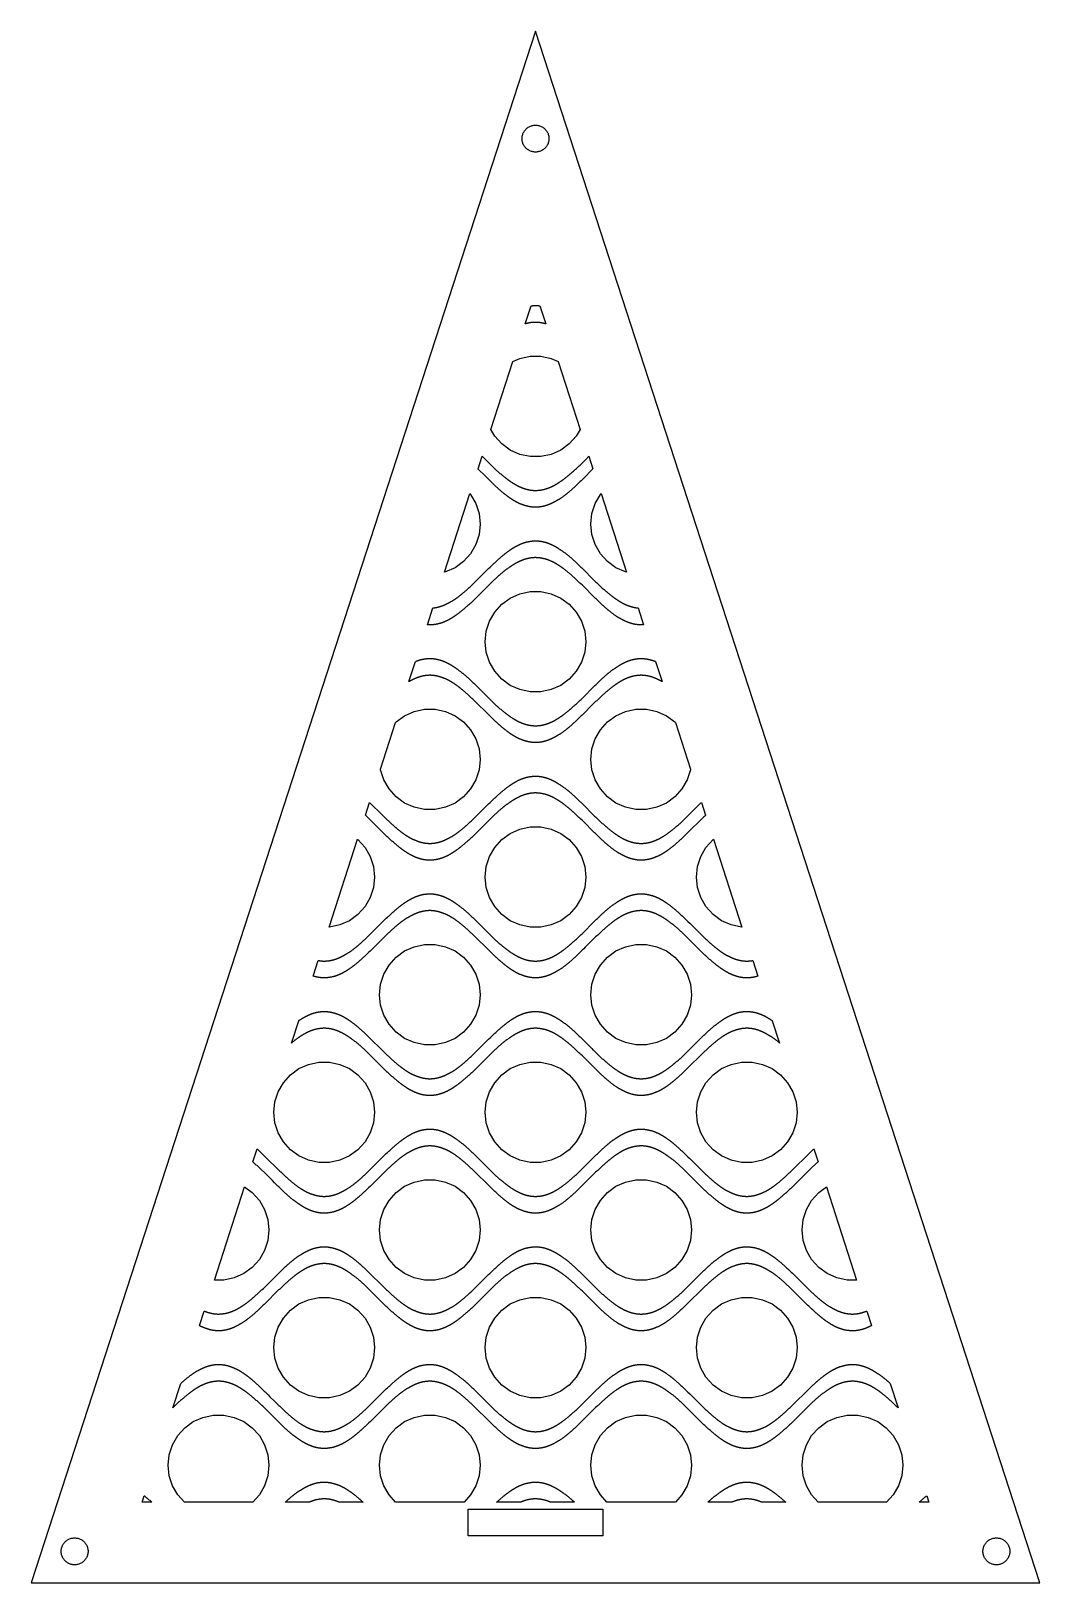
# Model space of a CAD drawing. Header units: metres. Extents: x -75 to 75, y 0 to 231.
import ezdxf

# ---------------------------------------------------------------- set-up
doc = ezdxf.new("R2010")
doc.units = ezdxf.units.M

msp = doc.modelspace()

# ---------------------------------------------------------------- linework, layer by layer
for p, q in [((0, 230.826), (-75, 0)), ((75, 0), (0, 230.826)), ((-2, 214.826), (-1.99605, 214.952)), ((-1.99605, 214.701), (-2, 214.826)), ((-1.99605, 214.952), (-1.98422, 215.077)), ((-1.98422, 214.576), (-1.99605, 214.701)), ((-1.98422, 215.077), (-1.96457, 215.201)), ((-1.96457, 215.201), (-1.93716, 215.324)), ((-1.93716, 215.324), (-1.9021, 215.444)), ((-1.9021, 215.444), (-1.85954, 215.562)), ((-1.85954, 215.562), (-1.80965, 215.678)), ((-1.80965, 215.678), (-1.75261, 215.79)), ((-1.75261, 215.79), (-1.68864, 215.898)), ((-1.68864, 215.898), (-1.61803, 216.002)), ((-1.61803, 216.002), (-1.54102, 216.101)), ((-1.54102, 216.101), (-1.45793, 216.195)), ((-1.45793, 216.195), (-1.36908, 216.284)), ((-1.36908, 216.284), (-1.27484, 216.367)), ((-1.27484, 216.367), (-1.17557, 216.444)), ((-1.17557, 216.444), (-1.07164, 216.515)), ((-1.07164, 216.515), (-0.963501, 216.579)), ((-0.963501, 216.579), (-0.851547, 216.636)), ((-0.851547, 216.636), (-0.736237, 216.686)), ((-0.736237, 216.686), (-0.618027, 216.728)), ((-0.618027, 216.728), (-0.497375, 216.763)), ((-0.497375, 216.763), (-0.374756, 216.791)), ((-0.374756, 216.791), (-0.250656, 216.81)), ((-0.250656, 216.81), (-0.12558, 216.822)), ((-0.12558, 216.822), (0, 216.826)), ((0, 216.826), (0.12558, 216.822)), ((0.12558, 216.822), (0.250656, 216.81)), ((0.250656, 216.81), (0.374756, 216.791)), ((0.374756, 216.791), (0.497375, 216.763)), ((0.497375, 216.763), (0.618027, 216.728)), ((0.618027, 216.728), (0.736237, 216.686)), ((0.736237, 216.686), (0.851547, 216.636)), ((0.851547, 216.636), (0.963501, 216.579)), ((0.963501, 216.579), (1.07164, 216.515)), ((1.07164, 216.515), (1.17557, 216.444)), ((1.17557, 216.444), (1.27484, 216.367)), ((1.27484, 216.367), (1.36908, 216.284)), ((1.36908, 216.284), (1.45793, 216.195)), ((1.45793, 216.195), (1.54102, 216.101)), ((1.54102, 216.101), (1.61803, 216.002)), ((1.61803, 216.002), (1.68864, 215.898)), ((1.68864, 215.898), (1.75261, 215.79)), ((1.75261, 215.79), (1.80965, 215.678)), ((1.80965, 215.678), (1.85954, 215.562)), ((1.85954, 215.562), (1.9021, 215.444)), ((1.9021, 215.444), (1.93716, 215.324)), ((1.93716, 215.324), (1.96457, 215.201)), ((1.96457, 215.201), (1.98422, 215.077)), ((1.98422, 215.077), (1.99605, 214.952)), ((1.99605, 214.701), (1.98422, 214.576)), ((1.99605, 214.952), (2, 214.826)), ((2, 214.826), (1.99605, 214.701)), ((-1.96457, 214.451), (-1.98422, 214.576)), ((-1.93716, 214.329), (-1.96457, 214.451)), ((-1.9021, 214.208), (-1.93716, 214.329)), ((-1.85954, 214.09), (-1.9021, 214.208)), ((-1.80965, 213.975), (-1.85954, 214.09)), ((-1.75261, 213.863), (-1.80965, 213.975)), ((-1.68864, 213.755), (-1.75261, 213.863)), ((-1.61803, 213.651), (-1.68864, 213.755)), ((-1.54102, 213.551), (-1.61803, 213.651)), ((-1.45793, 213.457), (-1.54102, 213.551)), ((-1.36908, 213.368), (-1.45793, 213.457)), ((-1.27484, 213.285), (-1.36908, 213.368)), ((-1.17557, 213.208), (-1.27484, 213.285)), ((-1.07164, 213.138), (-1.17557, 213.208)), ((-0.963501, 213.074), (-1.07164, 213.138)), ((-0.851547, 213.017), (-0.963501, 213.074)), ((-0.736237, 212.967), (-0.851547, 213.017)), ((-0.618027, 212.924), (-0.736237, 212.967)), ((-0.497375, 212.889), (-0.618027, 212.924)), ((-0.374756, 212.862), (-0.497375, 212.889)), ((-0.250656, 212.842), (-0.374756, 212.862)), ((-0.12558, 212.83), (-0.250656, 212.842)), ((0, 212.826), (-0.12558, 212.83)), ((0.12558, 212.83), (0, 212.826)), ((0.250656, 212.842), (0.12558, 212.83)), ((0.374756, 212.862), (0.250656, 212.842)), ((0.497375, 212.889), (0.374756, 212.862)), ((0.618027, 212.924), (0.497375, 212.889)), ((0.736237, 212.967), (0.618027, 212.924)), ((0.851547, 213.017), (0.736237, 212.967)), ((0.963501, 213.074), (0.851547, 213.017)), ((1.07164, 213.138), (0.963501, 213.074)), ((1.17557, 213.208), (1.07164, 213.138)), ((1.27484, 213.285), (1.17557, 213.208)), ((1.36908, 213.368), (1.27484, 213.285)), ((1.45793, 213.457), (1.36908, 213.368)), ((1.54102, 213.551), (1.45793, 213.457)), ((1.61803, 213.651), (1.54102, 213.551)), ((1.68864, 213.755), (1.61803, 213.651)), ((1.75261, 213.863), (1.68864, 213.755)), ((1.80965, 213.975), (1.75261, 213.863)), ((1.85954, 214.09), (1.80965, 213.975)), ((1.9021, 214.208), (1.85954, 214.09)), ((1.93716, 214.329), (1.9021, 214.208)), ((1.96457, 214.451), (1.93716, 214.329)), ((1.98422, 214.576), (1.96457, 214.451)), ((-1.5361, 187.266), (-0.661942, 189.956)), ((-0.661942, 189.956), (-0.613632, 189.962)), ((-0.613632, 189.962), (-0.56366, 189.968)), ((-0.56366, 189.968), (-0.513687, 189.974)), ((-0.513687, 189.974), (-0.463638, 189.978)), ((-0.463638, 189.978), (-0.413666, 189.983)), ((-0.413666, 189.983), (-0.363693, 189.987)), ((-0.363693, 189.987), (-0.313644, 189.99)), ((-0.313644, 189.99), (-0.263672, 189.993)), ((-0.263672, 189.993), (-0.213699, 189.995)), ((-0.213699, 189.995), (-0.163651, 189.997)), ((-0.163651, 189.997), (-0.113678, 189.999)), ((-0.113678, 189.999), (-0.063705, 190)), ((-0.063705, 190), (-0.013657, 190)), ((-0.013657, 190), (0.03624, 190)), ((0.03624, 190), (0.086289, 189.999)), ((0.086289, 189.999), (0.136261, 189.998)), ((0.136261, 189.998), (0.186234, 189.996)), ((0.186234, 189.996), (0.236282, 189.994)), ((0.236282, 189.994), (0.286255, 189.992)), ((0.286255, 189.992), (0.336227, 189.989)), ((0.336227, 189.989), (0.386276, 189.985)), ((0.386276, 189.985), (0.436249, 189.981)), ((0.436249, 189.981), (0.486221, 189.976)), ((0.486221, 189.976), (0.53627, 189.971)), ((0.53627, 189.971), (0.586243, 189.966)), ((0.586243, 189.966), (0.636292, 189.96)), ((0.636292, 189.96), (0.661957, 189.956)), ((0.661957, 189.956), (1.53612, 187.266)), ((-1.48628, 187.281), (-1.5361, 187.266)), ((-1.43623, 187.295), (-1.48628, 187.281)), ((-1.38626, 187.309), (-1.43623, 187.295)), ((-1.33629, 187.322), (-1.38626, 187.309)), ((-1.28624, 187.335), (-1.33629, 187.322)), ((-1.23627, 187.348), (-1.28624, 187.335)), ((-1.18622, 187.36), (-1.23627, 187.348)), ((-1.13625, 187.371), (-1.18622, 187.36)), ((-1.08627, 187.382), (-1.13625, 187.371)), ((-1.03622, 187.393), (-1.08627, 187.382)), ((-0.986252, 187.403), (-1.03622, 187.393)), ((-0.936279, 187.413), (-0.986252, 187.403)), ((-0.88623, 187.422), (-0.936279, 187.413)), ((-0.836258, 187.43), (-0.88623, 187.422)), ((-0.786285, 187.438), (-0.836258, 187.43)), ((-0.736237, 187.446), (-0.786285, 187.438)), ((-0.686264, 187.453), (-0.736237, 187.446)), ((-0.636292, 187.46), (-0.686264, 187.453)), ((-0.586243, 187.466), (-0.636292, 187.46)), ((-0.53627, 187.471), (-0.586243, 187.466)), ((-0.486221, 187.476), (-0.53627, 187.471)), ((-0.436249, 187.481), (-0.486221, 187.476)), ((-0.386276, 187.485), (-0.436249, 187.481)), ((-0.336227, 187.489), (-0.386276, 187.485)), ((-0.286255, 187.492), (-0.336227, 187.489)), ((-0.236282, 187.494), (-0.286255, 187.492)), ((-0.186234, 187.496), (-0.236282, 187.494)), ((-0.136261, 187.498), (-0.186234, 187.496)), ((-0.086289, 187.499), (-0.136261, 187.498)), ((-0.03624, 187.5), (-0.086289, 187.499)), ((0.013657, 187.5), (-0.03624, 187.5)), ((0.063705, 187.5), (0.013657, 187.5)), ((0.113678, 187.499), (0.063705, 187.5)), ((0.163651, 187.497), (0.113678, 187.499)), ((0.213699, 187.495), (0.163651, 187.497)), ((0.263672, 187.493), (0.213699, 187.495)), ((0.313644, 187.49), (0.263672, 187.493)), ((0.363693, 187.487), (0.313644, 187.49)), ((0.413666, 187.483), (0.363693, 187.487)), ((0.463638, 187.478), (0.413666, 187.483)), ((0.513687, 187.474), (0.463638, 187.478)), ((0.56366, 187.468), (0.513687, 187.474)), ((0.613632, 187.462), (0.56366, 187.468)), ((0.663681, 187.456), (0.613632, 187.462)), ((0.713654, 187.449), (0.663681, 187.456)), ((0.763702, 187.442), (0.713654, 187.449)), ((0.813675, 187.434), (0.763702, 187.442)), ((0.863647, 187.426), (0.813675, 187.434)), ((0.913696, 187.417), (0.863647, 187.426)), ((0.963669, 187.407), (0.913696, 187.417)), ((1.01364, 187.398), (0.963669, 187.407)), ((1.06369, 187.387), (1.01364, 187.398)), ((1.11366, 187.376), (1.06369, 187.387)), ((1.16364, 187.365), (1.11366, 187.376)), ((1.21368, 187.353), (1.16364, 187.365)), ((1.26366, 187.341), (1.21368, 187.353)), ((1.31371, 187.328), (1.26366, 187.341)), ((1.36368, 187.315), (1.31371, 187.328)), ((1.41365, 187.301), (1.36368, 187.315)), ((1.4637, 187.287), (1.41365, 187.301)), ((1.51367, 187.273), (1.4637, 187.287)), ((1.53612, 187.266), (1.51367, 187.273)), ((-2.31758, 182.133), (-0.78392, 182.459)), ((-0.78392, 182.459), (0.78392, 182.459)), ((0.78392, 182.459), (2.31758, 182.133)), ((-6.6347, 171.574), (-3.35379, 181.672)), ((-3.35379, 181.672), (-2.31758, 182.133)), ((2.31758, 182.133), (3.35379, 181.672)), ((3.35379, 181.672), (6.6347, 171.574)), ((-6.06758, 170.592), (-6.6347, 171.574)), ((6.6347, 171.574), (6.06758, 170.592)), ((-5.01846, 169.426), (-6.06758, 170.592)), ((-3.75, 168.505), (-5.01846, 169.426)), ((-2.31758, 167.867), (-3.75, 168.505)), ((3.75, 168.505), (2.31758, 167.867)), ((5.01846, 169.426), (3.75, 168.505)), ((6.06758, 170.592), (5.01846, 169.426)), ((-8.54643, 165.69), (-7.93279, 167.579)), ((-7.93279, 167.579), (-7.42828, 167.075)), ((-7.42828, 167.075), (-7.17827, 166.826)), ((-7.17827, 166.826), (-7.02827, 166.678)), ((-7.02827, 166.678), (-6.87828, 166.53)), ((-6.87828, 166.53), (-6.77826, 166.433)), ((-6.77826, 166.433), (-6.62827, 166.287)), ((-6.62827, 166.287), (-6.47827, 166.142)), ((-0.78392, 167.541), (-2.31758, 167.867)), ((0.78392, 167.541), (-0.78392, 167.541)), ((2.31758, 167.867), (0.78392, 167.541)), ((6.47171, 166.135), (6.6217, 166.28)), ((6.6217, 166.28), (6.7717, 166.426)), ((6.7717, 166.426), (6.92169, 166.573)), ((6.92169, 166.573), (7.07169, 166.721)), ((7.07169, 166.721), (7.17171, 166.82)), ((7.17171, 166.82), (7.3217, 166.969)), ((7.3217, 166.969), (7.47169, 167.118)), ((7.47169, 167.118), (7.93282, 167.579)), ((7.93282, 167.579), (8.54648, 165.69)), ((-8.50563, 165.65), (-8.54643, 165.69)), ((-8.30566, 165.451), (-8.50563, 165.65)), ((-7.70569, 164.852), (-8.30566, 165.451)), ((-7.30568, 164.453), (-7.70569, 164.852)), ((-7.15569, 164.304), (-7.30568, 164.453)), ((-7.05566, 164.205), (-7.15569, 164.304)), ((-6.90567, 164.057), (-7.05566, 164.205)), ((-6.75568, 163.911), (-6.90567, 164.057)), ((-6.60568, 163.765), (-6.75568, 163.911)), ((-6.47827, 166.142), (-6.32828, 165.998)), ((-6.32828, 165.998), (-6.17828, 165.855)), ((-6.17828, 165.855), (-6.07826, 165.761)), ((-6.07826, 165.761), (-5.92827, 165.622)), ((-5.92827, 165.622), (-5.82825, 165.529)), ((-5.82825, 165.529), (-5.77827, 165.483)), ((-5.77827, 165.483), (-5.67825, 165.392)), ((-5.67825, 165.392), (-5.62828, 165.347)), ((-5.62828, 165.347), (-5.52826, 165.257)), ((-5.52826, 165.257), (-5.42824, 165.168)), ((-5.42824, 165.168), (-5.37827, 165.124)), ((-5.37827, 165.124), (-5.27824, 165.037)), ((-5.27824, 165.037), (-5.17822, 164.95)), ((-5.17822, 164.95), (-5.07828, 164.865)), ((-5.07828, 164.865), (-4.97826, 164.78)), ((-4.97826, 164.78), (-4.92828, 164.738)), ((-4.92828, 164.738), (-4.82826, 164.656)), ((-4.82826, 164.656), (-4.72824, 164.574)), ((-4.72824, 164.574), (-4.67827, 164.534)), ((-4.67827, 164.534), (-4.57825, 164.454)), ((-4.57825, 164.454), (-4.52827, 164.414)), ((-4.52827, 164.414), (-4.42825, 164.336)), ((-4.42825, 164.336), (-4.37828, 164.298)), ((-4.37828, 164.298), (-4.32823, 164.259)), ((-4.32823, 164.259), (-4.27826, 164.221)), ((-4.27826, 164.221), (-4.22821, 164.184)), ((-4.22821, 164.184), (-4.17824, 164.147)), ((-4.17824, 164.147), (-4.12827, 164.11)), ((-4.12827, 164.11), (-4.07822, 164.073)), ((-4.07822, 164.073), (-4.02824, 164.037)), ((-4.02824, 164.037), (-3.97827, 164.001)), ((-3.97827, 164.001), (-3.92822, 163.965)), ((-3.92822, 163.965), (-3.87825, 163.93)), ((-3.87825, 163.93), (-3.82828, 163.895)), ((-3.82828, 163.895), (-3.77823, 163.861)), ((3.77167, 163.856), (3.82164, 163.891)), ((3.82164, 163.891), (3.87169, 163.926)), ((3.87169, 163.926), (3.92166, 163.961)), ((3.92166, 163.961), (3.97171, 163.996)), ((3.97171, 163.996), (4.02168, 164.032)), ((4.02168, 164.032), (4.1217, 164.105)), ((4.1217, 164.105), (4.17168, 164.142)), ((4.17168, 164.142), (4.2717, 164.216)), ((4.2717, 164.216), (4.32167, 164.254)), ((4.32167, 164.254), (4.42169, 164.331)), ((4.42169, 164.331), (4.47166, 164.37)), ((4.47166, 164.37), (4.52171, 164.409)), ((4.52171, 164.409), (4.57169, 164.448)), ((4.57169, 164.448), (4.67171, 164.528)), ((4.67171, 164.528), (4.72168, 164.569)), ((4.72168, 164.569), (4.8217, 164.65)), ((4.8217, 164.65), (4.92165, 164.733)), ((4.92165, 164.733), (4.97169, 164.775)), ((4.97169, 164.775), (5.07164, 164.859)), ((5.07164, 164.859), (5.17166, 164.944)), ((5.17166, 164.944), (5.22171, 164.988)), ((5.22171, 164.988), (5.27168, 165.031)), ((5.27168, 165.031), (5.3717, 165.118)), ((5.3717, 165.118), (5.42168, 165.162)), ((5.42168, 165.162), (5.5217, 165.251)), ((5.5217, 165.251), (5.67169, 165.386)), ((5.67169, 165.386), (5.77171, 165.477)), ((5.77171, 165.477), (5.87166, 165.569)), ((5.87166, 165.569), (5.97168, 165.662)), ((5.97168, 165.662), (6.0717, 165.755)), ((6.0717, 165.755), (6.22169, 165.896)), ((6.22169, 165.896), (6.37169, 166.039)), ((6.37169, 166.039), (6.47171, 166.135)), ((6.79428, 163.948), (6.64429, 163.802)), ((6.94427, 164.095), (6.79428, 163.948)), ((7.19429, 164.342), (6.94427, 164.095)), ((7.39426, 164.541), (7.19429, 164.342)), ((8.24425, 165.39), (7.39426, 164.541)), ((8.49426, 165.639), (8.24425, 165.39)), ((8.54648, 165.69), (8.49426, 165.639)), ((-13.5352, 150.336), (-9.73944, 162.019)), ((-9.73944, 162.019), (-9.64027, 161.908)), ((-9.64027, 161.908), (-8.85635, 160.551)), ((-6.45569, 163.62), (-6.60568, 163.765)), ((-6.30569, 163.476), (-6.45569, 163.62)), ((-6.20567, 163.381), (-6.30569, 163.476)), ((-6.05568, 163.24), (-6.20567, 163.381)), ((-5.90569, 163.101), (-6.05568, 163.24)), ((-5.80566, 163.008), (-5.90569, 163.101)), ((-5.70564, 162.917), (-5.80566, 163.008)), ((-5.6057, 162.827), (-5.70564, 162.917)), ((-5.50568, 162.737), (-5.6057, 162.827)), ((-5.45563, 162.693), (-5.50568, 162.737)), ((-5.35568, 162.604), (-5.45563, 162.693)), ((-5.30563, 162.561), (-5.35568, 162.604)), ((-5.20569, 162.474), (-5.30563, 162.561)), ((-5.10567, 162.388), (-5.20569, 162.474)), ((-5.05569, 162.346), (-5.10567, 162.388)), ((-4.95567, 162.261), (-5.05569, 162.346)), ((-4.85565, 162.178), (-4.95567, 162.261)), ((-4.80568, 162.137), (-4.85565, 162.178)), ((-4.70566, 162.056), (-4.80568, 162.137)), ((-4.65569, 162.015), (-4.70566, 162.056)), ((-4.60564, 161.975), (-4.65569, 162.015)), ((-4.50569, 161.896), (-4.60564, 161.975)), ((-4.40567, 161.819), (-4.50569, 161.896)), ((-4.3557, 161.78), (-4.40567, 161.819)), ((-4.30565, 161.742), (-4.3557, 161.78)), ((-4.25568, 161.704), (-4.30565, 161.742)), ((-4.15565, 161.63), (-4.25568, 161.704)), ((-4.10568, 161.593), (-4.15565, 161.63)), ((-4.05563, 161.557), (-4.10568, 161.593)), ((-3.77823, 163.861), (-3.72826, 163.827)), ((-3.72826, 163.827), (-3.67828, 163.793)), ((-3.67828, 163.793), (-3.57826, 163.727)), ((-3.57826, 163.727), (-3.47824, 163.662)), ((-3.47824, 163.662), (-3.42827, 163.63)), ((-3.42827, 163.63), (-3.37822, 163.598)), ((-3.37822, 163.598), (-3.32825, 163.567)), ((-3.32825, 163.567), (-3.27827, 163.537)), ((-3.27827, 163.537), (-3.22823, 163.506)), ((-3.22823, 163.506), (-3.17825, 163.477)), ((-3.17825, 163.477), (-3.12828, 163.447)), ((-3.12828, 163.447), (-3.07823, 163.418)), ((-3.07823, 163.418), (-3.02826, 163.389)), ((-3.02826, 163.389), (-2.97821, 163.361)), ((-2.97821, 163.361), (-2.92824, 163.333)), ((-2.92824, 163.333), (-2.87827, 163.306)), ((-2.87827, 163.306), (-2.82822, 163.279)), ((-2.82822, 163.279), (-2.77824, 163.252)), ((-2.77824, 163.252), (-2.72827, 163.226)), ((-2.72827, 163.226), (-2.67822, 163.2)), ((-2.67822, 163.2), (-2.62825, 163.175)), ((-2.62825, 163.175), (-2.57828, 163.15)), ((-2.57828, 163.15), (-2.52823, 163.126)), ((-2.52823, 163.126), (-2.47826, 163.102)), ((-2.47826, 163.102), (-2.42828, 163.078)), ((-2.42828, 163.078), (-2.37823, 163.055)), ((-2.37823, 163.055), (-2.32826, 163.032)), ((-2.32826, 163.032), (-2.27821, 163.01)), ((-2.27821, 163.01), (-2.22824, 162.988)), ((-2.22824, 162.988), (-2.17827, 162.967)), ((-2.17827, 162.967), (-2.12822, 162.946)), ((-2.12822, 162.946), (-2.07825, 162.926)), ((-2.07825, 162.926), (-2.02827, 162.906)), ((-2.02827, 162.906), (-1.97823, 162.886)), ((-1.97823, 162.886), (-1.92825, 162.867)), ((-1.92825, 162.867), (-1.87828, 162.849)), ((-1.87828, 162.849), (-1.82823, 162.831)), ((-1.82823, 162.831), (-1.77826, 162.813)), ((-1.77826, 162.813), (-1.72821, 162.796)), ((-1.72821, 162.796), (-1.67824, 162.779)), ((-1.67824, 162.779), (-1.62827, 162.763)), ((-1.62827, 162.763), (-1.57822, 162.747)), ((-1.57822, 162.747), (-1.52824, 162.732)), ((-1.52824, 162.732), (-1.47827, 162.717)), ((-1.47827, 162.717), (-1.42822, 162.703)), ((-1.42822, 162.703), (-1.37825, 162.689)), ((-1.37825, 162.689), (-1.32828, 162.675)), ((-1.32828, 162.675), (-1.27823, 162.663)), ((-1.27823, 162.663), (-1.22826, 162.65)), ((-1.22826, 162.65), (-1.17828, 162.638)), ((-1.17828, 162.638), (-1.12823, 162.627)), ((-1.12823, 162.627), (-1.07826, 162.616)), ((-1.07826, 162.616), (-1.02821, 162.605)), ((-1.02821, 162.605), (-0.978241, 162.595)), ((-0.978241, 162.595), (-0.928268, 162.586)), ((-0.928268, 162.586), (-0.87822, 162.577)), ((-0.87822, 162.577), (-0.828247, 162.568)), ((-0.828247, 162.568), (-0.778275, 162.56)), ((-0.778275, 162.56), (-0.728226, 162.553)), ((-0.728226, 162.553), (-0.678253, 162.546)), ((-0.678253, 162.546), (-0.628281, 162.539)), ((-0.628281, 162.539), (-0.578232, 162.533)), ((-0.578232, 162.533), (-0.528259, 162.528)), ((-0.528259, 162.528), (-0.47821, 162.523)), ((-0.47821, 162.523), (-0.428238, 162.518)), ((-0.428238, 162.518), (-0.378265, 162.514)), ((-0.378265, 162.514), (-0.328217, 162.511)), ((-0.328217, 162.511), (-0.278244, 162.508)), ((-0.278244, 162.508), (-0.228271, 162.505)), ((-0.228271, 162.505), (-0.178223, 162.503)), ((-0.178223, 162.503), (-0.12825, 162.502)), ((-0.12825, 162.502), (-0.078278, 162.501)), ((-0.078278, 162.501), (-0.028229, 162.5)), ((-0.028229, 162.5), (0.021667, 162.5)), ((0.021667, 162.5), (0.07164, 162.5)), ((0.07164, 162.5), (0.121689, 162.501)), ((0.121689, 162.501), (0.171661, 162.503)), ((0.171661, 162.503), (0.22171, 162.505)), ((0.22171, 162.505), (0.271683, 162.507)), ((0.271683, 162.507), (0.321655, 162.51)), ((0.321655, 162.51), (0.371704, 162.514)), ((0.371704, 162.514), (0.421677, 162.518)), ((0.421677, 162.518), (0.471649, 162.522)), ((0.471649, 162.522), (0.521698, 162.527)), ((0.521698, 162.527), (0.571671, 162.533)), ((0.571671, 162.533), (0.621643, 162.539)), ((0.621643, 162.539), (0.671692, 162.545)), ((0.671692, 162.545), (0.721664, 162.552)), ((0.721664, 162.552), (0.771713, 162.559)), ((0.771713, 162.559), (0.821686, 162.567)), ((0.821686, 162.567), (0.871658, 162.576)), ((0.871658, 162.576), (0.921707, 162.585)), ((0.921707, 162.585), (0.97168, 162.594)), ((0.97168, 162.594), (1.02165, 162.604)), ((1.02165, 162.604), (1.0717, 162.614)), ((1.0717, 162.614), (1.12167, 162.625)), ((1.12167, 162.625), (1.17165, 162.637)), ((1.17165, 162.637), (1.22169, 162.648)), ((1.22169, 162.648), (1.27167, 162.661)), ((1.27167, 162.661), (1.32164, 162.674)), ((1.32164, 162.674), (1.37169, 162.687)), ((1.37169, 162.687), (1.42166, 162.701)), ((1.42166, 162.701), (1.47171, 162.715)), ((1.47171, 162.715), (1.52168, 162.73)), ((1.52168, 162.73), (1.57166, 162.745)), ((1.57166, 162.745), (1.6217, 162.761)), ((1.6217, 162.761), (1.67168, 162.777)), ((1.67168, 162.777), (1.72165, 162.793)), ((1.72165, 162.793), (1.7717, 162.811)), ((1.7717, 162.811), (1.82167, 162.828)), ((1.82167, 162.828), (1.87164, 162.846)), ((1.87164, 162.846), (1.92169, 162.865)), ((1.92169, 162.865), (1.97166, 162.884)), ((1.97166, 162.884), (2.02171, 162.903)), ((2.02171, 162.903), (2.07169, 162.923)), ((2.07169, 162.923), (2.12166, 162.943)), ((2.12166, 162.943), (2.17171, 162.964)), ((2.17171, 162.964), (2.22168, 162.985)), ((2.22168, 162.985), (2.27165, 163.007)), ((2.27165, 163.007), (2.3217, 163.029)), ((2.3217, 163.029), (2.37167, 163.052)), ((2.37167, 163.052), (2.42165, 163.075)), ((2.42165, 163.075), (2.47169, 163.099)), ((2.47169, 163.099), (2.52167, 163.122)), ((2.52167, 163.122), (2.57164, 163.147)), ((2.57164, 163.147), (2.62169, 163.172)), ((2.62169, 163.172), (2.67166, 163.197)), ((2.67166, 163.197), (2.72171, 163.223)), ((2.72171, 163.223), (2.77168, 163.249)), ((2.77168, 163.249), (2.82166, 163.275)), ((2.82166, 163.275), (2.8717, 163.302)), ((2.8717, 163.302), (2.92168, 163.33)), ((2.92168, 163.33), (2.97165, 163.357)), ((2.97165, 163.357), (3.0217, 163.386)), ((3.0217, 163.386), (3.07167, 163.414)), ((3.07167, 163.414), (3.12164, 163.443)), ((3.12164, 163.443), (3.17169, 163.473)), ((3.17169, 163.473), (3.22166, 163.502)), ((3.22166, 163.502), (3.27171, 163.533)), ((3.27171, 163.533), (3.32169, 163.563)), ((3.32169, 163.563), (3.37166, 163.594)), ((3.37166, 163.594), (3.42171, 163.626)), ((3.42171, 163.626), (3.47168, 163.658)), ((3.47168, 163.658), (3.52165, 163.69)), ((3.52165, 163.69), (3.5717, 163.722)), ((3.5717, 163.722), (3.62167, 163.755)), ((3.62167, 163.755), (3.72169, 163.822)), ((3.72169, 163.822), (3.77167, 163.856)), ((4.09424, 161.585), (4.04427, 161.548)), ((4.14429, 161.621), (4.09424, 161.585)), ((4.24423, 161.696), (4.14429, 161.621)), ((4.29428, 161.733), (4.24423, 161.696)), ((4.39423, 161.81), (4.29428, 161.733)), ((4.44427, 161.848), (4.39423, 161.81)), ((4.5443, 161.927), (4.44427, 161.848)), ((4.59427, 161.966), (4.5443, 161.927)), ((4.69429, 162.046), (4.59427, 161.966)), ((4.74426, 162.087), (4.69429, 162.046)), ((4.84428, 162.169), (4.74426, 162.087)), ((4.89426, 162.21), (4.84428, 162.169)), ((4.99428, 162.294), (4.89426, 162.21)), ((5.0943, 162.378), (4.99428, 162.294)), ((5.14427, 162.421), (5.0943, 162.378)), ((5.24429, 162.507), (5.14427, 162.421)), ((5.29427, 162.551), (5.24429, 162.507)), ((5.39429, 162.638), (5.29427, 162.551)), ((5.44426, 162.682), (5.39429, 162.638)), ((5.54428, 162.772), (5.44426, 162.682)), ((5.59425, 162.816), (5.54428, 162.772)), ((5.69427, 162.907), (5.59425, 162.816)), ((5.7943, 162.998), (5.69427, 162.907)), ((5.84427, 163.044), (5.7943, 162.998)), ((5.99426, 163.183), (5.84427, 163.044)), ((6.14426, 163.323), (5.99426, 163.183)), ((6.24428, 163.418), (6.14426, 163.323)), ((6.39427, 163.561), (6.24428, 163.418)), ((6.49429, 163.657), (6.39427, 163.561)), ((6.64429, 163.802), (6.49429, 163.657)), ((8.85635, 160.551), (9.64027, 161.908)), ((9.64027, 161.908), (9.73944, 162.019)), ((9.73944, 162.019), (13.5352, 150.336)), ((-8.85635, 160.551), (-8.37181, 159.059)), ((-4.00566, 161.521), (-4.05563, 161.557)), ((-3.95569, 161.485), (-4.00566, 161.521)), ((-3.90564, 161.449), (-3.95569, 161.485)), ((-3.85567, 161.414), (-3.90564, 161.449)), ((-3.80569, 161.38), (-3.85567, 161.414)), ((-3.75565, 161.345), (-3.80569, 161.38)), ((-3.70567, 161.311), (-3.75565, 161.345)), ((-3.65562, 161.278), (-3.70567, 161.311)), ((-3.60565, 161.245), (-3.65562, 161.278)), ((-3.55568, 161.212), (-3.60565, 161.245)), ((-3.50563, 161.179), (-3.55568, 161.212)), ((-3.45566, 161.147), (-3.50563, 161.179)), ((-3.40569, 161.116), (-3.45566, 161.147)), ((-3.35564, 161.084), (-3.40569, 161.116)), ((-3.30566, 161.054), (-3.35564, 161.084)), ((-3.25569, 161.023), (-3.30566, 161.054)), ((-3.20564, 160.993), (-3.25569, 161.023)), ((-3.15567, 160.963), (-3.20564, 160.993)), ((-3.1057, 160.934), (-3.15567, 160.963)), ((-3.05565, 160.905), (-3.1057, 160.934)), ((-3.00568, 160.877), (-3.05565, 160.905)), ((-2.95563, 160.848), (-3.00568, 160.877)), ((-2.90565, 160.821), (-2.95563, 160.848)), ((-2.85568, 160.794), (-2.90565, 160.821)), ((-2.80563, 160.767), (-2.85568, 160.794)), ((-2.75566, 160.74), (-2.80563, 160.767)), ((-2.70569, 160.714), (-2.75566, 160.74)), ((-2.65564, 160.689), (-2.70569, 160.714)), ((-2.60567, 160.664), (-2.65564, 160.689)), ((-2.55569, 160.639), (-2.60567, 160.664)), ((-2.50565, 160.615), (-2.55569, 160.639)), ((-2.45567, 160.591), (-2.50565, 160.615)), ((-2.40562, 160.568), (-2.45567, 160.591)), ((-2.35565, 160.545), (-2.40562, 160.568)), ((-2.30568, 160.522), (-2.35565, 160.545)), ((-2.25563, 160.5), (-2.30568, 160.522)), ((-2.20566, 160.479), (-2.25563, 160.5)), ((-2.15569, 160.458), (-2.20566, 160.479)), ((-2.10564, 160.437), (-2.15569, 160.458)), ((-2.05566, 160.417), (-2.10564, 160.437)), ((-2.00569, 160.397), (-2.05566, 160.417)), ((-1.95564, 160.378), (-2.00569, 160.397)), ((-1.90567, 160.359), (-1.95564, 160.378)), ((-1.8557, 160.34), (-1.90567, 160.359)), ((-1.80565, 160.322), (-1.8557, 160.34)), ((-1.75568, 160.305), (-1.80565, 160.322)), ((-1.70563, 160.288), (-1.75568, 160.305)), ((-1.65565, 160.272), (-1.70563, 160.288)), ((-1.60568, 160.256), (-1.65565, 160.272)), ((-1.55563, 160.24), (-1.60568, 160.256)), ((-1.50566, 160.225), (-1.55563, 160.24)), ((-1.45569, 160.21), (-1.50566, 160.225)), ((-1.40564, 160.196), (-1.45569, 160.21)), ((-1.35567, 160.183), (-1.40564, 160.196)), ((-1.30569, 160.17), (-1.35567, 160.183)), ((-1.25565, 160.157), (-1.30569, 160.17)), ((-1.20567, 160.145), (-1.25565, 160.157)), ((-1.15562, 160.133), (-1.20567, 160.145)), ((-1.10565, 160.122), (-1.15562, 160.133)), ((-1.05568, 160.111), (-1.10565, 160.122)), ((-1.00563, 160.101), (-1.05568, 160.111)), ((-0.955658, 160.091), (-1.00563, 160.101)), ((-0.905685, 160.082), (-0.955658, 160.091)), ((-0.855637, 160.073), (-0.905685, 160.082)), ((-0.805664, 160.065), (-0.855637, 160.073)), ((-0.755692, 160.057), (-0.805664, 160.065)), ((-0.705643, 160.05), (-0.755692, 160.057)), ((-0.65567, 160.043), (-0.705643, 160.05)), ((-0.605698, 160.037), (-0.65567, 160.043)), ((-0.555649, 160.031), (-0.605698, 160.037)), ((-0.505676, 160.025), (-0.555649, 160.031)), ((-0.455627, 160.021), (-0.505676, 160.025)), ((-0.405655, 160.016), (-0.455627, 160.021)), ((-0.355682, 160.013), (-0.405655, 160.016)), ((-0.305634, 160.009), (-0.355682, 160.013)), ((-0.255661, 160.006), (-0.305634, 160.009)), ((-0.205688, 160.004), (-0.255661, 160.006)), ((-0.15564, 160.002), (-0.205688, 160.004)), ((-0.105667, 160.001), (-0.15564, 160.002)), ((-0.055695, 160), (-0.105667, 160.001)), ((-0.005646, 160), (-0.055695, 160)), ((0.04425, 160), (-0.005646, 160)), ((0.094299, 160.001), (0.04425, 160)), ((0.144272, 160.002), (0.094299, 160.001)), ((0.194244, 160.004), (0.144272, 160.002)), ((0.244293, 160.006), (0.194244, 160.004)), ((0.294266, 160.009), (0.244293, 160.006)), ((0.344238, 160.012), (0.294266, 160.009)), ((0.394287, 160.015), (0.344238, 160.012)), ((0.44426, 160.02), (0.394287, 160.015)), ((0.494232, 160.024), (0.44426, 160.02)), ((0.544281, 160.03), (0.494232, 160.024)), ((0.594254, 160.035), (0.544281, 160.03)), ((0.644226, 160.041), (0.594254, 160.035)), ((0.694275, 160.048), (0.644226, 160.041)), ((0.744247, 160.055), (0.694275, 160.048)), ((0.794296, 160.063), (0.744247, 160.055)), ((0.844269, 160.071), (0.794296, 160.063)), ((0.894241, 160.08), (0.844269, 160.071)), ((0.94429, 160.089), (0.894241, 160.08)), ((0.994263, 160.098), (0.94429, 160.089)), ((1.04424, 160.109), (0.994263, 160.098)), ((1.09428, 160.119), (1.04424, 160.109)), ((1.14426, 160.13), (1.09428, 160.119)), ((1.19423, 160.142), (1.14426, 160.13)), ((1.24428, 160.154), (1.19423, 160.142)), ((1.29425, 160.167), (1.24428, 160.154)), ((1.3443, 160.18), (1.29425, 160.167)), ((1.39427, 160.193), (1.3443, 160.18)), ((1.44424, 160.207), (1.39427, 160.193)), ((1.49429, 160.222), (1.44424, 160.207)), ((1.54427, 160.237), (1.49429, 160.222)), ((1.59424, 160.252), (1.54427, 160.237)), ((1.64429, 160.268), (1.59424, 160.252)), ((1.69426, 160.284), (1.64429, 160.268)), ((1.74423, 160.301), (1.69426, 160.284)), ((1.79428, 160.318), (1.74423, 160.301)), ((1.84425, 160.336), (1.79428, 160.318)), ((1.89423, 160.355), (1.84425, 160.336)), ((1.94427, 160.373), (1.89423, 160.355)), ((1.99425, 160.392), (1.94427, 160.373)), ((2.0443, 160.412), (1.99425, 160.392)), ((2.09427, 160.432), (2.0443, 160.412)), ((2.14424, 160.453), (2.09427, 160.432)), ((2.19429, 160.474), (2.14424, 160.453)), ((2.24426, 160.495), (2.19429, 160.474)), ((2.29424, 160.517), (2.24426, 160.495)), ((2.34428, 160.54), (2.29424, 160.517)), ((2.39426, 160.562), (2.34428, 160.54)), ((2.44423, 160.586), (2.39426, 160.562)), ((2.49428, 160.609), (2.44423, 160.586)), ((2.54425, 160.633), (2.49428, 160.609)), ((2.5943, 160.658), (2.54425, 160.633)), ((2.64427, 160.683), (2.5943, 160.658)), ((2.69424, 160.708), (2.64427, 160.683)), ((2.74429, 160.734), (2.69424, 160.708)), ((2.79427, 160.761), (2.74429, 160.734)), ((2.84424, 160.787), (2.79427, 160.761)), ((2.89429, 160.815), (2.84424, 160.787)), ((2.94426, 160.842), (2.89429, 160.815)), ((2.99423, 160.87), (2.94426, 160.842)), ((3.04428, 160.898), (2.99423, 160.87)), ((3.09425, 160.927), (3.04428, 160.898)), ((3.14423, 160.956), (3.09425, 160.927)), ((3.19427, 160.986), (3.14423, 160.956)), ((3.24425, 161.016), (3.19427, 160.986)), ((3.2943, 161.046), (3.24425, 161.016)), ((3.34427, 161.077), (3.2943, 161.046)), ((3.39424, 161.108), (3.34427, 161.077)), ((3.44429, 161.14), (3.39424, 161.108)), ((3.49426, 161.172), (3.44429, 161.14)), ((3.54424, 161.204), (3.49426, 161.172)), ((3.59428, 161.237), (3.54424, 161.204)), ((3.64426, 161.27), (3.59428, 161.237)), ((3.74428, 161.338), (3.64426, 161.27)), ((3.8443, 161.406), (3.74428, 161.338)), ((3.89427, 161.441), (3.8443, 161.406)), ((3.99429, 161.512), (3.89427, 161.441)), ((4.04427, 161.548), (3.99429, 161.512)), ((8.37181, 159.059), (8.85635, 160.551)), ((-8.37181, 159.059), (-8.20793, 157.5)), ((-8.20793, 157.5), (-8.37181, 155.941)), ((8.20793, 157.5), (8.37181, 159.059)), ((8.37181, 155.941), (8.20793, 157.5)), ((-8.37181, 155.941), (-8.85635, 154.45)), ((-1.91368, 154.638), (-1.86363, 154.657)), ((-1.86363, 154.657), (-1.81366, 154.675)), ((-1.81366, 154.675), (-1.76369, 154.692)), ((-1.76369, 154.692), (-1.71364, 154.709)), ((-1.71364, 154.709), (-1.66367, 154.726)), ((-1.66367, 154.726), (-1.61369, 154.742)), ((-1.61369, 154.742), (-1.56364, 154.757)), ((-1.56364, 154.757), (-1.51367, 154.773)), ((-1.51367, 154.773), (-1.4637, 154.787)), ((-1.4637, 154.787), (-1.41365, 154.801)), ((-1.41365, 154.801), (-1.36368, 154.815)), ((-1.36368, 154.815), (-1.31371, 154.828)), ((-1.31371, 154.828), (-1.26366, 154.841)), ((-1.26366, 154.841), (-1.21368, 154.853)), ((-1.21368, 154.853), (-1.16364, 154.865)), ((-1.16364, 154.865), (-1.11366, 154.876)), ((-1.11366, 154.876), (-1.06369, 154.887)), ((-1.06369, 154.887), (-1.01364, 154.898)), ((-1.01364, 154.898), (-0.963669, 154.907)), ((-0.963669, 154.907), (-0.913696, 154.917)), ((-0.913696, 154.917), (-0.863647, 154.926)), ((-0.863647, 154.926), (-0.813675, 154.934)), ((-0.813675, 154.934), (-0.763702, 154.942)), ((-0.763702, 154.942), (-0.713654, 154.949)), ((-0.713654, 154.949), (-0.663681, 154.956)), ((-0.663681, 154.956), (-0.613632, 154.962)), ((-0.613632, 154.962), (-0.56366, 154.968)), ((-0.56366, 154.968), (-0.513687, 154.974)), ((-0.513687, 154.974), (-0.463638, 154.978)), ((-0.463638, 154.978), (-0.413666, 154.983)), ((-0.413666, 154.983), (-0.363693, 154.987)), ((-0.363693, 154.987), (-0.313644, 154.99)), ((-0.313644, 154.99), (-0.263672, 154.993)), ((-0.263672, 154.993), (-0.213699, 154.995)), ((-0.213699, 154.995), (-0.163651, 154.997)), ((-0.163651, 154.997), (-0.113678, 154.999)), ((-0.113678, 154.999), (-0.063705, 155)), ((-0.063705, 155), (-0.013657, 155)), ((-0.013657, 155), (0.03624, 155)), ((0.03624, 155), (0.086289, 154.999)), ((0.086289, 154.999), (0.136261, 154.998)), ((0.136261, 154.998), (0.186234, 154.996)), ((0.186234, 154.996), (0.236282, 154.994)), ((0.236282, 154.994), (0.286255, 154.992)), ((0.286255, 154.992), (0.336227, 154.989)), ((0.336227, 154.989), (0.386276, 154.985)), ((0.386276, 154.985), (0.436249, 154.981)), ((0.436249, 154.981), (0.486221, 154.976)), ((0.486221, 154.976), (0.53627, 154.971)), ((0.53627, 154.971), (0.586243, 154.966)), ((0.586243, 154.966), (0.636292, 154.96)), ((0.636292, 154.96), (0.686264, 154.953)), ((0.686264, 154.953), (0.736237, 154.946)), ((0.736237, 154.946), (0.786285, 154.938)), ((0.786285, 154.938), (0.836258, 154.93)), ((0.836258, 154.93), (0.88623, 154.922)), ((0.88623, 154.922), (0.936279, 154.913)), ((0.936279, 154.913), (0.986252, 154.903)), ((0.986252, 154.903), (1.03622, 154.893)), ((1.03622, 154.893), (1.08627, 154.882)), ((1.08627, 154.882), (1.13625, 154.871)), ((1.13625, 154.871), (1.18622, 154.86)), ((1.18622, 154.86), (1.23627, 154.848)), ((1.23627, 154.848), (1.28624, 154.835)), ((1.28624, 154.835), (1.33629, 154.822)), ((1.33629, 154.822), (1.38626, 154.809)), ((1.38626, 154.809), (1.43623, 154.795)), ((1.43623, 154.795), (1.48628, 154.781)), ((1.48628, 154.781), (1.53625, 154.766)), ((1.53625, 154.766), (1.58623, 154.75)), ((1.58623, 154.75), (1.63628, 154.735)), ((1.63628, 154.735), (1.68625, 154.718)), ((1.68625, 154.718), (1.73622, 154.702)), ((1.73622, 154.702), (1.78627, 154.684)), ((1.78627, 154.684), (1.83624, 154.667)), ((1.83624, 154.667), (1.88629, 154.648)), ((8.85635, 154.45), (8.37181, 155.941)), ((-9.64027, 153.092), (-10.6895, 151.926)), ((-8.85635, 154.45), (-9.64027, 153.092)), ((-5.46364, 152.3), (-5.36369, 152.389)), ((-5.36369, 152.389), (-5.31364, 152.432)), ((-5.31364, 152.432), (-5.2137, 152.519)), ((-5.2137, 152.519), (-5.11368, 152.605)), ((-5.11368, 152.605), (-5.06371, 152.648)), ((-5.06371, 152.648), (-4.96368, 152.732)), ((-4.96368, 152.732), (-4.86366, 152.815)), ((-4.86366, 152.815), (-4.81369, 152.856)), ((-4.81369, 152.856), (-4.71367, 152.938)), ((-4.71367, 152.938), (-4.6637, 152.978)), ((-4.6637, 152.978), (-4.56367, 153.058)), ((-4.56367, 153.058), (-4.5137, 153.097)), ((-4.5137, 153.097), (-4.46365, 153.136)), ((-4.46365, 153.136), (-4.41368, 153.175)), ((-4.41368, 153.175), (-4.31366, 153.252)), ((-4.31366, 153.252), (-4.26369, 153.29)), ((-4.26369, 153.29), (-4.16367, 153.364)), ((-4.16367, 153.364), (-4.11369, 153.401)), ((-4.11369, 153.401), (-4.01367, 153.474)), ((-4.01367, 153.474), (-3.9637, 153.509)), ((-3.9637, 153.509), (-3.86368, 153.58)), ((-3.86368, 153.58), (-3.81371, 153.615)), ((-3.81371, 153.615), (-3.76366, 153.649)), ((-3.76366, 153.649), (-3.71368, 153.683)), ((-3.71368, 153.683), (-3.66364, 153.717)), ((-3.66364, 153.717), (-3.61366, 153.75)), ((-3.61366, 153.75), (-3.56369, 153.783)), ((-3.56369, 153.783), (-3.51364, 153.815)), ((-3.51364, 153.815), (-3.46367, 153.847)), ((-3.46367, 153.847), (-3.4137, 153.879)), ((-3.4137, 153.879), (-3.36365, 153.911)), ((-3.36365, 153.911), (-3.31367, 153.941)), ((-3.31367, 153.941), (-3.2637, 153.972)), ((-3.2637, 153.972), (-3.21365, 154.002)), ((-3.21365, 154.002), (-3.16368, 154.032)), ((-3.16368, 154.032), (-3.11363, 154.061)), ((-3.11363, 154.061), (-3.06366, 154.09)), ((-3.06366, 154.09), (-3.01369, 154.119)), ((-3.01369, 154.119), (-2.96364, 154.147)), ((-2.96364, 154.147), (-2.91367, 154.175)), ((-2.91367, 154.175), (-2.86369, 154.202)), ((-2.86369, 154.202), (-2.81364, 154.229)), ((-2.81364, 154.229), (-2.76367, 154.255)), ((-2.76367, 154.255), (-2.7137, 154.281)), ((-2.7137, 154.281), (-2.66365, 154.307)), ((-2.66365, 154.307), (-2.61368, 154.332)), ((-2.61368, 154.332), (-2.56371, 154.357)), ((-2.56371, 154.357), (-2.51366, 154.381)), ((-2.51366, 154.381), (-2.46368, 154.405)), ((-2.46368, 154.405), (-2.41364, 154.429)), ((-2.41364, 154.429), (-2.36366, 154.452)), ((-2.36366, 154.452), (-2.31369, 154.474)), ((-2.31369, 154.474), (-2.26364, 154.496)), ((-2.26364, 154.496), (-2.21367, 154.518)), ((-2.21367, 154.518), (-2.1637, 154.539)), ((-2.1637, 154.539), (-2.11365, 154.56)), ((-2.11365, 154.56), (-2.06367, 154.58)), ((-2.06367, 154.58), (-2.0137, 154.6)), ((-2.0137, 154.6), (-1.96365, 154.619)), ((-1.96365, 154.619), (-1.91368, 154.638)), ((-1.23627, 152.348), (-1.28624, 152.335)), ((-1.18622, 152.36), (-1.23627, 152.348)), ((-1.13625, 152.371), (-1.18622, 152.36)), ((-1.08627, 152.382), (-1.13625, 152.371)), ((-1.03622, 152.393), (-1.08627, 152.382)), ((-0.986252, 152.403), (-1.03622, 152.393)), ((-0.936279, 152.413), (-0.986252, 152.403)), ((-0.88623, 152.422), (-0.936279, 152.413)), ((-0.836258, 152.43), (-0.88623, 152.422)), ((-0.786285, 152.438), (-0.836258, 152.43)), ((-0.736237, 152.446), (-0.786285, 152.438)), ((-0.686264, 152.453), (-0.736237, 152.446)), ((-0.636292, 152.46), (-0.686264, 152.453)), ((-0.586243, 152.466), (-0.636292, 152.46)), ((-0.53627, 152.471), (-0.586243, 152.466)), ((-0.486221, 152.476), (-0.53627, 152.471)), ((-0.436249, 152.481), (-0.486221, 152.476)), ((-0.386276, 152.485), (-0.436249, 152.481)), ((-0.336227, 152.489), (-0.386276, 152.485)), ((-0.286255, 152.492), (-0.336227, 152.489)), ((-0.236282, 152.494), (-0.286255, 152.492)), ((-0.186234, 152.496), (-0.236282, 152.494)), ((-0.136261, 152.498), (-0.186234, 152.496)), ((-0.086289, 152.499), (-0.136261, 152.498)), ((-0.03624, 152.5), (-0.086289, 152.499)), ((0.013657, 152.5), (-0.03624, 152.5)), ((0.063705, 152.5), (0.013657, 152.5)), ((0.113678, 152.499), (0.063705, 152.5)), ((0.163651, 152.497), (0.113678, 152.499)), ((0.213699, 152.495), (0.163651, 152.497)), ((0.263672, 152.493), (0.213699, 152.495)), ((0.313644, 152.49), (0.263672, 152.493)), ((0.363693, 152.487), (0.313644, 152.49)), ((0.413666, 152.483), (0.363693, 152.487)), ((0.463638, 152.478), (0.413666, 152.483)), ((0.513687, 152.474), (0.463638, 152.478)), ((0.56366, 152.468), (0.513687, 152.474)), ((0.613632, 152.462), (0.56366, 152.468)), ((0.663681, 152.456), (0.613632, 152.462)), ((0.713654, 152.449), (0.663681, 152.456)), ((0.763702, 152.442), (0.713654, 152.449)), ((0.813675, 152.434), (0.763702, 152.442)), ((0.863647, 152.426), (0.813675, 152.434)), ((0.913696, 152.417), (0.863647, 152.426)), ((0.963669, 152.407), (0.913696, 152.417)), ((1.01364, 152.398), (0.963669, 152.407)), ((1.06369, 152.387), (1.01364, 152.398)), ((1.11366, 152.376), (1.06369, 152.387)), ((1.16364, 152.365), (1.11366, 152.376)), ((1.21368, 152.353), (1.16364, 152.365)), ((1.26366, 152.341), (1.21368, 152.353)), ((1.88629, 154.648), (1.93626, 154.63)), ((1.93626, 154.63), (1.98624, 154.611)), ((1.98624, 154.611), (2.03629, 154.591)), ((2.03629, 154.591), (2.08626, 154.571)), ((2.08626, 154.571), (2.13623, 154.55)), ((2.13623, 154.55), (2.18628, 154.53)), ((2.18628, 154.53), (2.23625, 154.508)), ((2.23625, 154.508), (2.28622, 154.486)), ((2.28622, 154.486), (2.33627, 154.464)), ((2.33627, 154.464), (2.38625, 154.441)), ((2.38625, 154.441), (2.43622, 154.418)), ((2.43622, 154.418), (2.48627, 154.394)), ((2.48627, 154.394), (2.53624, 154.37)), ((2.53624, 154.37), (2.58629, 154.346)), ((2.58629, 154.346), (2.63626, 154.321)), ((2.63626, 154.321), (2.68623, 154.296)), ((2.68623, 154.296), (2.73628, 154.27)), ((2.73628, 154.27), (2.78625, 154.243)), ((2.78625, 154.243), (2.83623, 154.217)), ((2.83623, 154.217), (2.88628, 154.19)), ((2.88628, 154.19), (2.93625, 154.162)), ((2.93625, 154.162), (2.98622, 154.134)), ((2.98622, 154.134), (3.03627, 154.106)), ((3.03627, 154.106), (3.08624, 154.077)), ((3.08624, 154.077), (3.13629, 154.048)), ((3.13629, 154.048), (3.18626, 154.019)), ((3.18626, 154.019), (3.23624, 153.989)), ((3.23624, 153.989), (3.28629, 153.958)), ((3.28629, 153.958), (3.33626, 153.928)), ((3.33626, 153.928), (3.38623, 153.896)), ((3.38623, 153.896), (3.43628, 153.865)), ((3.43628, 153.865), (3.48625, 153.833)), ((3.48625, 153.833), (3.58627, 153.768)), ((3.58627, 153.768), (3.63625, 153.735)), ((3.63625, 153.735), (3.68622, 153.702)), ((3.68622, 153.702), (3.73627, 153.668)), ((3.73627, 153.668), (3.78624, 153.634)), ((3.78624, 153.634), (3.83629, 153.599)), ((3.83629, 153.599), (3.88626, 153.564)), ((3.88626, 153.564), (3.98628, 153.493)), ((3.98628, 153.493), (4.08623, 153.421)), ((4.08623, 153.421), (4.13628, 153.384)), ((4.13628, 153.384), (4.18625, 153.347)), ((4.18625, 153.347), (4.28627, 153.273)), ((4.28627, 153.273), (4.38629, 153.196)), ((4.38629, 153.196), (4.43626, 153.158)), ((4.43626, 153.158), (4.53629, 153.08)), ((4.53629, 153.08), (4.58626, 153.04)), ((4.58626, 153.04), (4.68628, 152.96)), ((4.68628, 152.96), (4.73625, 152.92)), ((4.73625, 152.92), (4.83627, 152.838)), ((4.83627, 152.838), (4.88625, 152.796)), ((4.88625, 152.796), (4.98627, 152.713)), ((4.98627, 152.713), (5.08629, 152.628)), ((5.08629, 152.628), (5.13626, 152.586)), ((5.13626, 152.586), (5.23628, 152.5)), ((5.23628, 152.5), (5.28625, 152.456)), ((5.28625, 152.456), (5.38628, 152.369)), ((5.38628, 152.369), (5.43625, 152.325)), ((9.64027, 153.092), (8.85635, 154.45)), ((10.6895, 151.926), (9.64027, 153.092)), ((-13.3903, 150.367), (-13.5352, 150.336)), ((-11.9579, 151.005), (-13.3903, 150.367)), ((-10.6895, 151.926), (-11.9579, 151.005)), ((-8.31367, 149.541), (-7.46368, 150.39)), ((-7.46368, 150.39), (-7.21367, 150.639)), ((-7.21367, 150.639), (-6.96365, 150.886)), ((-6.96365, 150.886), (-6.76369, 151.082)), ((-6.76369, 151.082), (-6.61369, 151.228)), ((-6.61369, 151.228), (-6.4637, 151.372)), ((-6.4637, 151.372), (-6.36368, 151.468)), ((-6.36368, 151.468), (-6.26366, 151.564)), ((-6.26366, 151.564), (-6.16364, 151.658)), ((-6.16364, 151.658), (-6.06369, 151.752)), ((-6.06369, 151.752), (-5.9137, 151.892)), ((-5.9137, 151.892), (-5.7637, 152.03)), ((-5.7637, 152.03), (-5.66368, 152.121)), ((-5.66368, 152.121), (-5.56366, 152.211)), ((-5.56366, 152.211), (-5.46364, 152.3)), ((-5.13626, 150.086), (-5.23628, 150)), ((-5.08629, 150.128), (-5.13626, 150.086)), ((-4.98627, 150.213), (-5.08629, 150.128)), ((-4.88625, 150.296), (-4.98627, 150.213)), ((-4.83627, 150.338), (-4.88625, 150.296)), ((-4.73625, 150.42), (-4.83627, 150.338)), ((-4.68628, 150.46), (-4.73625, 150.42)), ((-4.58626, 150.54), (-4.68628, 150.46)), ((-4.53629, 150.58), (-4.58626, 150.54)), ((-4.43626, 150.658), (-4.53629, 150.58)), ((-4.38629, 150.696), (-4.43626, 150.658)), ((-4.28627, 150.773), (-4.38629, 150.696)), ((-4.18625, 150.847), (-4.28627, 150.773)), ((-4.13628, 150.884), (-4.18625, 150.847)), ((-4.08623, 150.921), (-4.13628, 150.884)), ((-3.98628, 150.993), (-4.08623, 150.921)), ((-3.88626, 151.064), (-3.98628, 150.993)), ((-3.83629, 151.099), (-3.88626, 151.064)), ((-3.78624, 151.134), (-3.83629, 151.099)), ((-3.73627, 151.168), (-3.78624, 151.134)), ((-3.68622, 151.202), (-3.73627, 151.168)), ((-3.63625, 151.235), (-3.68622, 151.202)), ((-3.58627, 151.268), (-3.63625, 151.235)), ((-3.48625, 151.333), (-3.58627, 151.268)), ((-3.43628, 151.365), (-3.48625, 151.333)), ((-3.38623, 151.396), (-3.43628, 151.365)), ((-3.33626, 151.428), (-3.38623, 151.396)), ((-3.28629, 151.458), (-3.33626, 151.428)), ((-3.23624, 151.489), (-3.28629, 151.458)), ((-3.18626, 151.519), (-3.23624, 151.489)), ((-3.13629, 151.548), (-3.18626, 151.519)), ((-3.08624, 151.577), (-3.13629, 151.548)), ((-3.03627, 151.606), (-3.08624, 151.577)), ((-2.98622, 151.634), (-3.03627, 151.606)), ((-2.93625, 151.662), (-2.98622, 151.634)), ((-2.88628, 151.69), (-2.93625, 151.662)), ((-2.83623, 151.717), (-2.88628, 151.69)), ((-2.78625, 151.743), (-2.83623, 151.717)), ((-2.73628, 151.77), (-2.78625, 151.743)), ((-2.68623, 151.796), (-2.73628, 151.77)), ((-2.63626, 151.821), (-2.68623, 151.796)), ((-2.58629, 151.846), (-2.63626, 151.821)), ((-2.53624, 151.87), (-2.58629, 151.846)), ((-2.48627, 151.894), (-2.53624, 151.87)), ((-2.43622, 151.918), (-2.48627, 151.894)), ((-2.38625, 151.941), (-2.43622, 151.918)), ((-2.33627, 151.964), (-2.38625, 151.941)), ((-2.28622, 151.986), (-2.33627, 151.964)), ((-2.23625, 152.008), (-2.28622, 151.986)), ((-2.18628, 152.03), (-2.23625, 152.008)), ((-2.13623, 152.05), (-2.18628, 152.03)), ((-2.08626, 152.071), (-2.13623, 152.05)), ((-2.03629, 152.091), (-2.08626, 152.071)), ((-1.98624, 152.111), (-2.03629, 152.091)), ((-1.93626, 152.13), (-1.98624, 152.111)), ((-1.88629, 152.148), (-1.93626, 152.13)), ((-1.83624, 152.167), (-1.88629, 152.148)), ((-1.78627, 152.184), (-1.83624, 152.167)), ((-1.73622, 152.202), (-1.78627, 152.184)), ((-1.68625, 152.218), (-1.73622, 152.202)), ((-1.63628, 152.235), (-1.68625, 152.218)), ((-1.58623, 152.25), (-1.63628, 152.235)), ((-1.53625, 152.266), (-1.58623, 152.25)), ((-1.48628, 152.281), (-1.53625, 152.266)), ((-1.43623, 152.295), (-1.48628, 152.281)), ((-1.38626, 152.309), (-1.43623, 152.295)), ((-1.33629, 152.322), (-1.38626, 152.309)), ((-1.28624, 152.335), (-1.33629, 152.322)), ((1.31371, 152.328), (1.26366, 152.341)), ((1.36368, 152.315), (1.31371, 152.328)), ((1.41365, 152.301), (1.36368, 152.315)), ((1.4637, 152.287), (1.41365, 152.301)), ((1.51367, 152.273), (1.4637, 152.287)), ((1.56364, 152.257), (1.51367, 152.273)), ((1.61369, 152.242), (1.56364, 152.257)), ((1.66367, 152.226), (1.61369, 152.242)), ((1.71364, 152.209), (1.66367, 152.226)), ((1.76369, 152.192), (1.71364, 152.209)), ((1.81366, 152.175), (1.76369, 152.192)), ((1.86363, 152.157), (1.81366, 152.175)), ((1.91368, 152.138), (1.86363, 152.157)), ((1.96365, 152.119), (1.91368, 152.138)), ((2.0137, 152.1), (1.96365, 152.119)), ((2.06367, 152.08), (2.0137, 152.1)), ((2.11365, 152.06), (2.06367, 152.08)), ((2.1637, 152.039), (2.11365, 152.06)), ((2.21367, 152.018), (2.1637, 152.039)), ((2.26364, 151.996), (2.21367, 152.018)), ((2.31369, 151.974), (2.26364, 151.996)), ((2.36366, 151.952), (2.31369, 151.974)), ((2.41364, 151.929), (2.36366, 151.952)), ((2.46368, 151.905), (2.41364, 151.929)), ((2.51366, 151.881), (2.46368, 151.905)), ((2.56371, 151.857), (2.51366, 151.881)), ((2.61368, 151.832), (2.56371, 151.857)), ((2.66365, 151.807), (2.61368, 151.832)), ((2.7137, 151.781), (2.66365, 151.807)), ((2.76367, 151.755), (2.7137, 151.781)), ((2.81364, 151.729), (2.76367, 151.755)), ((2.86369, 151.702), (2.81364, 151.729)), ((2.91367, 151.675), (2.86369, 151.702)), ((2.96364, 151.647), (2.91367, 151.675)), ((3.01369, 151.619), (2.96364, 151.647)), ((3.06366, 151.59), (3.01369, 151.619)), ((3.11363, 151.561), (3.06366, 151.59)), ((3.16368, 151.532), (3.11363, 151.561)), ((3.21365, 151.502), (3.16368, 151.532)), ((3.2637, 151.472), (3.21365, 151.502)), ((3.31367, 151.441), (3.2637, 151.472)), ((3.36365, 151.411), (3.31367, 151.441)), ((3.4137, 151.379), (3.36365, 151.411)), ((3.46367, 151.347), (3.4137, 151.379)), ((3.51364, 151.315), (3.46367, 151.347)), ((3.56369, 151.283), (3.51364, 151.315)), ((3.61366, 151.25), (3.56369, 151.283)), ((3.66364, 151.217), (3.61366, 151.25)), ((3.71368, 151.183), (3.66364, 151.217)), ((3.76366, 151.149), (3.71368, 151.183)), ((3.81371, 151.115), (3.76366, 151.149)), ((3.86368, 151.08), (3.81371, 151.115)), ((3.9637, 151.009), (3.86368, 151.08)), ((4.01367, 150.974), (3.9637, 151.009)), ((4.11369, 150.901), (4.01367, 150.974)), ((4.16367, 150.864), (4.11369, 150.901)), ((4.26369, 150.79), (4.16367, 150.864)), ((4.31366, 150.752), (4.26369, 150.79)), ((4.41368, 150.675), (4.31366, 150.752)), ((4.46365, 150.636), (4.41368, 150.675)), ((4.5137, 150.597), (4.46365, 150.636)), ((4.56367, 150.558), (4.5137, 150.597)), ((4.6637, 150.478), (4.56367, 150.558)), ((4.71367, 150.438), (4.6637, 150.478)), ((4.81369, 150.356), (4.71367, 150.438)), ((4.86366, 150.315), (4.81369, 150.356)), ((4.96368, 150.232), (4.86366, 150.315)), ((5.06371, 150.148), (4.96368, 150.232)), ((5.11368, 150.105), (5.06371, 150.148)), ((5.2137, 150.019), (5.11368, 150.105)), ((5.43625, 152.325), (5.53627, 152.236)), ((5.53627, 152.236), (5.58624, 152.191)), ((5.58624, 152.191), (5.68626, 152.1)), ((5.68626, 152.1), (5.78629, 152.009)), ((5.78629, 152.009), (5.88623, 151.917)), ((5.88623, 151.917), (5.98625, 151.824)), ((5.98625, 151.824), (6.08627, 151.731)), ((6.08627, 151.731), (6.23627, 151.59)), ((6.23627, 151.59), (6.38626, 151.447)), ((6.38626, 151.447), (6.48628, 151.351)), ((6.48628, 151.351), (6.63628, 151.206)), ((6.63628, 151.206), (6.73622, 151.108)), ((6.73622, 151.108), (6.88629, 150.962)), ((6.88629, 150.962), (7.03629, 150.814)), ((7.03629, 150.814), (7.18628, 150.666)), ((7.18628, 150.666), (7.48627, 150.367)), ((7.48627, 150.367), (8.23624, 149.618)), ((11.9579, 151.005), (10.6895, 151.926)), ((13.3903, 150.367), (11.9579, 151.005)), ((13.5352, 150.336), (13.3903, 150.367)), ((-10.2637, 147.682), (-10.1637, 147.772)), ((-10.1637, 147.772), (-10.1137, 147.816)), ((-10.1137, 147.816), (-10.0137, 147.907)), ((-10.0137, 147.907), (-9.91364, 147.998)), ((-9.91364, 147.998), (-9.86366, 148.044)), ((-9.86366, 148.044), (-9.71367, 148.183)), ((-9.71367, 148.183), (-9.56367, 148.323)), ((-9.56367, 148.323), (-9.46365, 148.418)), ((-9.46365, 148.418), (-9.31366, 148.561)), ((-9.31366, 148.561), (-9.21364, 148.657)), ((-9.21364, 148.657), (-9.06364, 148.802)), ((-9.06364, 148.802), (-8.91365, 148.948)), ((-8.91365, 148.948), (-8.76366, 149.095)), ((-8.76366, 149.095), (-8.51364, 149.342)), ((-8.51364, 149.342), (-8.31367, 149.541)), ((-7.48627, 147.867), (-8.23624, 147.118)), ((-7.18628, 148.166), (-7.48627, 147.867)), ((-7.03629, 148.314), (-7.18628, 148.166)), ((-6.88629, 148.462), (-7.03629, 148.314)), ((-6.73622, 148.608), (-6.88629, 148.462)), ((-6.63628, 148.706), (-6.73622, 148.608)), ((-6.48628, 148.851), (-6.63628, 148.706)), ((-6.38626, 148.947), (-6.48628, 148.851)), ((-6.23627, 149.09), (-6.38626, 148.947)), ((-6.08627, 149.231), (-6.23627, 149.09)), ((-5.98625, 149.324), (-6.08627, 149.231)), ((-5.88623, 149.417), (-5.98625, 149.324)), ((-5.78629, 149.509), (-5.88623, 149.417)), ((-5.68626, 149.6), (-5.78629, 149.509)), ((-5.58624, 149.691), (-5.68626, 149.6)), ((-5.53627, 149.736), (-5.58624, 149.691)), ((-5.43625, 149.825), (-5.53627, 149.736)), ((-5.38628, 149.869), (-5.43625, 149.825)), ((-5.28625, 149.956), (-5.38628, 149.869)), ((-5.23628, 150), (-5.28625, 149.956)), ((5.31364, 149.932), (5.2137, 150.019)), ((5.36369, 149.889), (5.31364, 149.932)), ((5.46364, 149.8), (5.36369, 149.889)), ((5.56366, 149.711), (5.46364, 149.8)), ((5.66368, 149.621), (5.56366, 149.711)), ((5.7637, 149.53), (5.66368, 149.621)), ((5.9137, 149.392), (5.7637, 149.53)), ((6.06369, 149.252), (5.9137, 149.392)), ((6.16364, 149.158), (6.06369, 149.252)), ((6.26366, 149.064), (6.16364, 149.158)), ((6.36368, 148.968), (6.26366, 149.064)), ((6.4637, 148.872), (6.36368, 148.968)), ((6.61369, 148.728), (6.4637, 148.872)), ((6.76369, 148.582), (6.61369, 148.728)), ((6.96365, 148.386), (6.76369, 148.582)), ((7.21367, 148.139), (6.96365, 148.386)), ((7.46368, 147.89), (7.21367, 148.139)), ((8.31367, 147.041), (7.46368, 147.89)), ((8.23624, 149.618), (8.38623, 149.469)), ((8.38623, 149.469), (8.53622, 149.32)), ((8.53622, 149.32), (8.63625, 149.221)), ((8.63625, 149.221), (8.78624, 149.073)), ((8.78624, 149.073), (8.93623, 148.926)), ((8.93623, 148.926), (9.08623, 148.78)), ((9.08623, 148.78), (9.23622, 148.635)), ((9.23622, 148.635), (9.33624, 148.539)), ((9.33624, 148.539), (9.48624, 148.396)), ((9.48624, 148.396), (9.63623, 148.255)), ((9.63623, 148.255), (9.73625, 148.162)), ((9.73625, 148.162), (9.83627, 148.069)), ((9.83627, 148.069), (9.93622, 147.977)), ((9.93622, 147.977), (10.0362, 147.886)), ((10.0362, 147.886), (10.1862, 147.751)), ((10.1862, 147.751), (10.2863, 147.662)), ((-13.6636, 145.412), (-13.6137, 145.432)), ((-13.6137, 145.432), (-13.5637, 145.453)), ((-13.5637, 145.453), (-13.5136, 145.474)), ((-13.5136, 145.474), (-13.4637, 145.495)), ((-13.4637, 145.495), (-13.4137, 145.517)), ((-13.4137, 145.517), (-13.3636, 145.54)), ((-13.3636, 145.54), (-13.3137, 145.562)), ((-13.3137, 145.562), (-13.2637, 145.586)), ((-13.2637, 145.586), (-13.2137, 145.609)), ((-13.2137, 145.609), (-13.1637, 145.633)), ((-13.1637, 145.633), (-13.1136, 145.658)), ((-13.1136, 145.658), (-13.0637, 145.683)), ((-13.0637, 145.683), (-13.0137, 145.708)), ((-13.0137, 145.708), (-12.9636, 145.734)), ((-12.9636, 145.734), (-12.9137, 145.761)), ((-12.9137, 145.761), (-12.8637, 145.787)), ((-12.8637, 145.787), (-12.8136, 145.815)), ((-12.8136, 145.815), (-12.7637, 145.842)), ((-12.7637, 145.842), (-12.7137, 145.87)), ((-12.7137, 145.87), (-12.6637, 145.898)), ((-12.6637, 145.898), (-12.6137, 145.927)), ((-12.6137, 145.927), (-12.5637, 145.956)), ((-12.5637, 145.956), (-12.5137, 145.986)), ((-12.5137, 145.986), (-12.4637, 146.016)), ((-12.4637, 146.016), (-12.4136, 146.046)), ((-12.4136, 146.046), (-12.3637, 146.077)), ((-12.3637, 146.077), (-12.3137, 146.108)), ((-12.3137, 146.108), (-12.2636, 146.14)), ((-12.2636, 146.14), (-12.2137, 146.172)), ((-12.2137, 146.172), (-12.1637, 146.204)), ((-12.1637, 146.204), (-12.1136, 146.237)), ((-12.1136, 146.237), (-12.0637, 146.27)), ((-12.0637, 146.27), (-11.9637, 146.338)), ((-11.9637, 146.338), (-11.8636, 146.406)), ((-11.8636, 146.406), (-11.8137, 146.441)), ((-11.8137, 146.441), (-11.7136, 146.512)), ((-11.7136, 146.512), (-11.6637, 146.548)), ((-11.6637, 146.548), (-11.6137, 146.585)), ((-11.6137, 146.585), (-11.5636, 146.621)), ((-11.5636, 146.621), (-11.4637, 146.696)), ((-11.4637, 146.696), (-11.4137, 146.733)), ((-11.4137, 146.733), (-11.3137, 146.81)), ((-11.3137, 146.81), (-11.2637, 146.848)), ((-11.2637, 146.848), (-11.1636, 146.927)), ((-11.1636, 146.927), (-11.1137, 146.966)), ((-11.1137, 146.966), (-11.0136, 147.046)), ((-11.0136, 147.046), (-10.9637, 147.087)), ((-10.9637, 147.087), (-10.8636, 147.169)), ((-10.8636, 147.169), (-10.8137, 147.21)), ((-10.8137, 147.21), (-10.7137, 147.294)), ((-10.7137, 147.294), (-10.6136, 147.378)), ((-10.6136, 147.378), (-10.5637, 147.421)), ((-10.5637, 147.421), (-10.4636, 147.507)), ((-10.4636, 147.507), (-10.4137, 147.551)), ((-10.4137, 147.551), (-10.3136, 147.638)), ((-10.3136, 147.638), (-10.2637, 147.682)), ((-9.93622, 145.477), (-10.0362, 145.386)), ((-9.83627, 145.569), (-9.93622, 145.477)), ((-9.73625, 145.662), (-9.83627, 145.569)), ((-9.63623, 145.755), (-9.73625, 145.662)), ((-9.48624, 145.896), (-9.63623, 145.755)), ((-9.33624, 146.039), (-9.48624, 145.896)), ((-9.23622, 146.135), (-9.33624, 146.039)), ((-9.08623, 146.28), (-9.23622, 146.135)), ((-8.93623, 146.426), (-9.08623, 146.28)), ((-8.78624, 146.573), (-8.93623, 146.426)), ((-8.63625, 146.721), (-8.78624, 146.573)), ((-8.53622, 146.82), (-8.63625, 146.721)), ((-8.38623, 146.969), (-8.53622, 146.82)), ((-8.23624, 147.118), (-8.38623, 146.969)), ((-6.06758, 144.408), (-5.01846, 145.574)), ((-5.01846, 145.574), (-3.75, 146.495)), ((-3.75, 146.495), (-2.31758, 147.133)), ((-2.31758, 147.133), (-0.78392, 147.459)), ((-0.78392, 147.459), (0.78392, 147.459)), ((0.78392, 147.459), (2.31758, 147.133)), ((2.31758, 147.133), (3.75, 146.495)), ((3.75, 146.495), (5.01846, 145.574)), ((5.01846, 145.574), (6.06758, 144.408)), ((8.51364, 146.842), (8.31367, 147.041)), ((8.76366, 146.595), (8.51364, 146.842)), ((8.91365, 146.448), (8.76366, 146.595)), ((9.06364, 146.302), (8.91365, 146.448)), ((9.21364, 146.157), (9.06364, 146.302)), ((9.31366, 146.061), (9.21364, 146.157)), ((9.46365, 145.918), (9.31366, 146.061)), ((9.56367, 145.823), (9.46365, 145.918)), ((9.71367, 145.683), (9.56367, 145.823)), ((9.86366, 145.544), (9.71367, 145.683)), ((9.91364, 145.498), (9.86366, 145.544)), ((10.0137, 145.407), (9.91364, 145.498)), ((10.2863, 147.662), (10.3362, 147.618)), ((10.3362, 147.618), (10.4362, 147.531)), ((10.4362, 147.531), (10.4862, 147.488)), ((10.4862, 147.488), (10.5363, 147.444)), ((10.5363, 147.444), (10.6363, 147.359)), ((10.6363, 147.359), (10.7362, 147.275)), ((10.7362, 147.275), (10.7863, 147.233)), ((10.7863, 147.233), (10.8862, 147.15)), ((10.8862, 147.15), (10.9863, 147.069)), ((10.9863, 147.069), (11.0362, 147.028)), ((11.0362, 147.028), (11.1362, 146.948)), ((11.1362, 146.948), (11.1862, 146.909)), ((11.1862, 146.909), (11.2363, 146.87)), ((11.2363, 146.87), (11.2862, 146.831)), ((11.2862, 146.831), (11.3863, 146.754)), ((11.3863, 146.754), (11.4362, 146.716)), ((11.4362, 146.716), (11.5363, 146.642)), ((11.5363, 146.642), (11.5862, 146.605)), ((11.5862, 146.605), (11.6862, 146.532)), ((11.6862, 146.532), (11.7362, 146.496)), ((11.7362, 146.496), (11.7863, 146.461)), ((11.7863, 146.461), (11.8362, 146.426)), ((11.8362, 146.426), (11.8863, 146.391)), ((11.8863, 146.391), (11.9363, 146.356)), ((11.9363, 146.356), (11.9862, 146.322)), ((11.9862, 146.322), (12.0863, 146.255)), ((12.0863, 146.255), (12.1362, 146.222)), ((12.1362, 146.222), (12.1863, 146.19)), ((12.1863, 146.19), (12.2363, 146.158)), ((12.2363, 146.158), (12.2862, 146.126)), ((12.2862, 146.126), (12.3363, 146.094)), ((12.3363, 146.094), (12.3862, 146.063)), ((12.3862, 146.063), (12.4362, 146.033)), ((12.4362, 146.033), (12.4863, 146.002)), ((12.4863, 146.002), (12.5362, 145.973)), ((12.5362, 145.973), (12.5863, 145.943)), ((12.5863, 145.943), (12.6363, 145.914)), ((12.6363, 145.914), (12.6862, 145.886)), ((12.6862, 145.886), (12.7363, 145.857)), ((12.7363, 145.857), (12.7863, 145.83)), ((12.7863, 145.83), (12.8362, 145.802)), ((12.8362, 145.802), (12.8863, 145.775)), ((12.8863, 145.775), (12.9362, 145.749)), ((12.9362, 145.749), (12.9862, 145.723)), ((12.9862, 145.723), (13.0363, 145.697)), ((13.0363, 145.697), (13.0862, 145.672)), ((13.0862, 145.672), (13.1363, 145.647)), ((13.1363, 145.647), (13.1863, 145.622)), ((13.1863, 145.622), (13.2362, 145.599)), ((13.2362, 145.599), (13.2863, 145.575)), ((13.2863, 145.575), (13.3363, 145.552)), ((13.3363, 145.552), (13.3862, 145.529)), ((13.3862, 145.529), (13.4363, 145.507)), ((13.4363, 145.507), (13.4863, 145.485)), ((13.4863, 145.485), (13.5362, 145.464)), ((13.5362, 145.464), (13.5863, 145.443)), ((13.5863, 145.443), (13.6362, 145.423)), ((13.6362, 145.423), (13.6862, 145.403)), ((-16.077, 142.514), (-15.2627, 145.02)), ((-15.2627, 145.02), (-15.2137, 145.024)), ((-15.2137, 145.024), (-15.1637, 145.03)), ((-15.1637, 145.03), (-15.1137, 145.035)), ((-15.1137, 145.035), (-15.0637, 145.041)), ((-15.0637, 145.041), (-15.0137, 145.048)), ((-15.0137, 145.048), (-14.9637, 145.055)), ((-14.9637, 145.055), (-14.9136, 145.063)), ((-14.9136, 145.063), (-14.8637, 145.071)), ((-14.8637, 145.071), (-14.8137, 145.08)), ((-14.8137, 145.08), (-14.7636, 145.089)), ((-14.7636, 145.089), (-14.7137, 145.098)), ((-14.7137, 145.098), (-14.6637, 145.109)), ((-14.6637, 145.109), (-14.6136, 145.119)), ((-14.6136, 145.119), (-14.5637, 145.13)), ((-14.5637, 145.13), (-14.5137, 145.142)), ((-14.5137, 145.142), (-14.4637, 145.154)), ((-14.4637, 145.154), (-14.4137, 145.167)), ((-14.4137, 145.167), (-14.3636, 145.18)), ((-14.3636, 145.18), (-14.3137, 145.193)), ((-14.3137, 145.193), (-14.2637, 145.207)), ((-14.2637, 145.207), (-14.2136, 145.222)), ((-14.2136, 145.222), (-14.1637, 145.237)), ((-14.1637, 145.237), (-14.1137, 145.252)), ((-14.1137, 145.252), (-14.0636, 145.268)), ((-14.0636, 145.268), (-14.0137, 145.284)), ((-14.0137, 145.284), (-13.9637, 145.301)), ((-13.9637, 145.301), (-13.9137, 145.318)), ((-13.9137, 145.318), (-13.8637, 145.336)), ((-13.8637, 145.336), (-13.8137, 145.355)), ((-13.8137, 145.355), (-13.7637, 145.373)), ((-13.7637, 145.373), (-13.7137, 145.392)), ((-13.7137, 145.392), (-13.6636, 145.412)), ((-13.1863, 143.122), (-13.2362, 143.099)), ((-13.1363, 143.147), (-13.1863, 143.122)), ((-13.0862, 143.172), (-13.1363, 143.147)), ((-13.0363, 143.197), (-13.0862, 143.172)), ((-12.9862, 143.223), (-13.0363, 143.197)), ((-12.9362, 143.249), (-12.9862, 143.223)), ((-12.8863, 143.275), (-12.9362, 143.249)), ((-12.8362, 143.302), (-12.8863, 143.275)), ((-12.7863, 143.33), (-12.8362, 143.302)), ((-12.7363, 143.357), (-12.7863, 143.33)), ((-12.6862, 143.386), (-12.7363, 143.357)), ((-12.6363, 143.414), (-12.6862, 143.386)), ((-12.5863, 143.443), (-12.6363, 143.414)), ((-12.5362, 143.473), (-12.5863, 143.443)), ((-12.4863, 143.502), (-12.5362, 143.473)), ((-12.4362, 143.533), (-12.4863, 143.502)), ((-12.3862, 143.563), (-12.4362, 143.533)), ((-12.3363, 143.594), (-12.3862, 143.563)), ((-12.2862, 143.626), (-12.3363, 143.594)), ((-12.2363, 143.658), (-12.2862, 143.626)), ((-12.1863, 143.69), (-12.2363, 143.658)), ((-12.1362, 143.722), (-12.1863, 143.69)), ((-12.0863, 143.755), (-12.1362, 143.722)), ((-11.9862, 143.822), (-12.0863, 143.755)), ((-11.9363, 143.856), (-11.9862, 143.822)), ((-11.8863, 143.891), (-11.9363, 143.856)), ((-11.8362, 143.926), (-11.8863, 143.891)), ((-11.7863, 143.961), (-11.8362, 143.926)), ((-11.7362, 143.996), (-11.7863, 143.961)), ((-11.6862, 144.032), (-11.7362, 143.996)), ((-11.5862, 144.105), (-11.6862, 144.032)), ((-11.5363, 144.142), (-11.5862, 144.105)), ((-11.4362, 144.216), (-11.5363, 144.142)), ((-11.3863, 144.254), (-11.4362, 144.216)), ((-11.2862, 144.331), (-11.3863, 144.254)), ((-11.2363, 144.37), (-11.2862, 144.331)), ((-11.1862, 144.409), (-11.2363, 144.37)), ((-11.1362, 144.448), (-11.1862, 144.409)), ((-11.0362, 144.528), (-11.1362, 144.448)), ((-10.9863, 144.569), (-11.0362, 144.528)), ((-10.8862, 144.65), (-10.9863, 144.569)), ((-10.7863, 144.733), (-10.8862, 144.65)), ((-10.7362, 144.775), (-10.7863, 144.733)), ((-10.6363, 144.859), (-10.7362, 144.775)), ((-10.5363, 144.944), (-10.6363, 144.859)), ((-10.4862, 144.988), (-10.5363, 144.944)), ((-10.4362, 145.031), (-10.4862, 144.988)), ((-10.3362, 145.118), (-10.4362, 145.031)), ((-10.2863, 145.162), (-10.3362, 145.118)), ((-10.1862, 145.251), (-10.2863, 145.162)), ((-10.0362, 145.386), (-10.1862, 145.251)), ((-6.85158, 143.05), (-6.06758, 144.408)), ((6.06758, 144.408), (6.85158, 143.05)), ((10.1137, 145.316), (10.0137, 145.407)), ((10.1637, 145.272), (10.1137, 145.316)), ((10.2637, 145.182), (10.1637, 145.272)), ((10.3136, 145.138), (10.2637, 145.182)), ((10.4137, 145.051), (10.3136, 145.138)), ((10.4636, 145.007), (10.4137, 145.051)), ((10.5637, 144.921), (10.4636, 145.007)), ((10.6136, 144.878), (10.5637, 144.921)), ((10.7137, 144.794), (10.6136, 144.878)), ((10.8137, 144.71), (10.7137, 144.794)), ((10.8636, 144.669), (10.8137, 144.71)), ((10.9637, 144.587), (10.8636, 144.669)), ((11.0136, 144.546), (10.9637, 144.587)), ((11.1137, 144.466), (11.0136, 144.546)), ((11.1636, 144.427), (11.1137, 144.466)), ((11.2637, 144.348), (11.1636, 144.427)), ((11.3137, 144.31), (11.2637, 144.348)), ((11.4137, 144.233), (11.3137, 144.31)), ((11.4637, 144.196), (11.4137, 144.233)), ((11.5636, 144.121), (11.4637, 144.196)), ((11.6137, 144.085), (11.5636, 144.121)), ((11.6637, 144.048), (11.6137, 144.085)), ((11.7136, 144.012), (11.6637, 144.048)), ((11.8137, 143.941), (11.7136, 144.012)), ((11.8636, 143.906), (11.8137, 143.941)), ((11.9637, 143.838), (11.8636, 143.906)), ((12.0637, 143.77), (11.9637, 143.838)), ((12.1136, 143.737), (12.0637, 143.77)), ((12.1637, 143.704), (12.1136, 143.737)), ((12.2137, 143.672), (12.1637, 143.704)), ((12.2636, 143.64), (12.2137, 143.672)), ((12.3137, 143.608), (12.2636, 143.64)), ((12.3637, 143.577), (12.3137, 143.608)), ((12.4136, 143.546), (12.3637, 143.577)), ((12.4637, 143.516), (12.4136, 143.546)), ((12.5137, 143.486), (12.4637, 143.516)), ((12.5637, 143.456), (12.5137, 143.486)), ((12.6137, 143.427), (12.5637, 143.456)), ((12.6637, 143.398), (12.6137, 143.427)), ((12.7137, 143.37), (12.6637, 143.398)), ((12.7637, 143.342), (12.7137, 143.37)), ((12.8136, 143.315), (12.7637, 143.342)), ((12.8637, 143.287), (12.8136, 143.315)), ((12.9137, 143.261), (12.8637, 143.287)), ((12.9636, 143.234), (12.9137, 143.261)), ((13.0137, 143.208), (12.9636, 143.234)), ((13.0637, 143.183), (13.0137, 143.208)), ((13.1136, 143.158), (13.0637, 143.183)), ((13.1637, 143.133), (13.1136, 143.158)), ((13.2137, 143.109), (13.1637, 143.133)), ((13.6862, 145.403), (13.7363, 145.384)), ((13.7363, 145.384), (13.7862, 145.365)), ((13.7862, 145.365), (13.8363, 145.346)), ((13.8363, 145.346), (13.8863, 145.328)), ((13.8863, 145.328), (13.9362, 145.311)), ((13.9362, 145.311), (13.9863, 145.293)), ((13.9863, 145.293), (14.0363, 145.277)), ((14.0363, 145.277), (14.0862, 145.261)), ((14.0862, 145.261), (14.1363, 145.245)), ((14.1363, 145.245), (14.1862, 145.23)), ((14.1862, 145.23), (14.2362, 145.215)), ((14.2362, 145.215), (14.2863, 145.201)), ((14.2863, 145.201), (14.3362, 145.187)), ((14.3362, 145.187), (14.3863, 145.174)), ((14.3863, 145.174), (14.4363, 145.161)), ((14.4363, 145.161), (14.4862, 145.148)), ((14.4862, 145.148), (14.5363, 145.137)), ((14.5363, 145.137), (14.5863, 145.125)), ((14.5863, 145.125), (14.6362, 145.114)), ((14.6362, 145.114), (14.6863, 145.104)), ((14.6863, 145.104), (14.7363, 145.094)), ((14.7363, 145.094), (14.7862, 145.085)), ((14.7862, 145.085), (14.8363, 145.076)), ((14.8363, 145.076), (14.8862, 145.067)), ((14.8862, 145.067), (14.9362, 145.059)), ((14.9362, 145.059), (14.9863, 145.052)), ((14.9863, 145.052), (15.0362, 145.045)), ((15.0362, 145.045), (15.0863, 145.039)), ((15.0863, 145.039), (15.1363, 145.033)), ((15.1363, 145.033), (15.1862, 145.027)), ((15.1862, 145.027), (15.2363, 145.022)), ((15.2363, 145.022), (15.2626, 145.02)), ((15.2626, 145.02), (16.077, 142.514)), ((-16.0362, 142.511), (-16.077, 142.514)), ((-15.9863, 142.508), (-16.0362, 142.511)), ((-15.9363, 142.505), (-15.9863, 142.508)), ((-15.8862, 142.503), (-15.9363, 142.505)), ((-15.8363, 142.502), (-15.8862, 142.503)), ((-15.7863, 142.501), (-15.8363, 142.502)), ((-15.7362, 142.5), (-15.7863, 142.501)), ((-15.6863, 142.5), (-15.7362, 142.5)), ((-15.6363, 142.5), (-15.6863, 142.5)), ((-15.5862, 142.501), (-15.6363, 142.5)), ((-15.5363, 142.503), (-15.5862, 142.501)), ((-15.4862, 142.505), (-15.5363, 142.503)), ((-15.4362, 142.507), (-15.4862, 142.505)), ((-15.3863, 142.51), (-15.4362, 142.507)), ((-15.3362, 142.514), (-15.3863, 142.51)), ((-15.2863, 142.518), (-15.3362, 142.514)), ((-15.2363, 142.522), (-15.2863, 142.518)), ((-15.1862, 142.527), (-15.2363, 142.522)), ((-15.1363, 142.533), (-15.1862, 142.527)), ((-15.0863, 142.539), (-15.1363, 142.533)), ((-15.0362, 142.545), (-15.0863, 142.539)), ((-14.9863, 142.552), (-15.0362, 142.545)), ((-14.9362, 142.559), (-14.9863, 142.552)), ((-14.8862, 142.567), (-14.9362, 142.559)), ((-14.8363, 142.576), (-14.8862, 142.567)), ((-14.7862, 142.585), (-14.8363, 142.576)), ((-14.7363, 142.594), (-14.7862, 142.585)), ((-14.6863, 142.604), (-14.7363, 142.594)), ((-14.6362, 142.614), (-14.6863, 142.604)), ((-14.5863, 142.625), (-14.6362, 142.614)), ((-14.5363, 142.637), (-14.5863, 142.625)), ((-14.4862, 142.648), (-14.5363, 142.637)), ((-14.4363, 142.661), (-14.4862, 142.648)), ((-14.3863, 142.674), (-14.4363, 142.661)), ((-14.3362, 142.687), (-14.3863, 142.674)), ((-14.2863, 142.701), (-14.3362, 142.687)), ((-14.2362, 142.715), (-14.2863, 142.701)), ((-14.1862, 142.73), (-14.2362, 142.715)), ((-14.1363, 142.745), (-14.1862, 142.73)), ((-14.0862, 142.761), (-14.1363, 142.745)), ((-14.0363, 142.777), (-14.0862, 142.761)), ((-13.9863, 142.793), (-14.0363, 142.777)), ((-13.9362, 142.811), (-13.9863, 142.793)), ((-13.8863, 142.828), (-13.9362, 142.811)), ((-13.8363, 142.846), (-13.8863, 142.828)), ((-13.7862, 142.865), (-13.8363, 142.846)), ((-13.7363, 142.884), (-13.7862, 142.865)), ((-13.6862, 142.903), (-13.7363, 142.884)), ((-13.6362, 142.923), (-13.6862, 142.903)), ((-13.5863, 142.943), (-13.6362, 142.923)), ((-13.5362, 142.964), (-13.5863, 142.943)), ((-13.4863, 142.985), (-13.5362, 142.964)), ((-13.4363, 143.007), (-13.4863, 142.985)), ((-13.3862, 143.029), (-13.4363, 143.007)), ((-13.3363, 143.052), (-13.3862, 143.029)), ((-13.2863, 143.075), (-13.3363, 143.052)), ((-13.2362, 143.099), (-13.2863, 143.075)), ((-7.5, 140), (-7.33604, 141.559)), ((-7.33604, 141.559), (-6.85158, 143.05)), ((6.85158, 143.05), (7.33604, 141.559)), ((7.33604, 141.559), (7.5, 140)), ((13.2637, 143.086), (13.2137, 143.109)), ((13.3137, 143.062), (13.2637, 143.086)), ((13.3636, 143.04), (13.3137, 143.062)), ((13.4137, 143.017), (13.3636, 143.04)), ((13.4637, 142.995), (13.4137, 143.017)), ((13.5136, 142.974), (13.4637, 142.995)), ((13.5637, 142.953), (13.5136, 142.974)), ((13.6137, 142.932), (13.5637, 142.953)), ((13.6636, 142.912), (13.6137, 142.932)), ((13.7137, 142.892), (13.6636, 142.912)), ((13.7637, 142.873), (13.7137, 142.892)), ((13.8137, 142.855), (13.7637, 142.873)), ((13.8637, 142.836), (13.8137, 142.855)), ((13.9137, 142.818), (13.8637, 142.836)), ((13.9637, 142.801), (13.9137, 142.818)), ((14.0137, 142.784), (13.9637, 142.801)), ((14.0636, 142.768), (14.0137, 142.784)), ((14.1137, 142.752), (14.0636, 142.768)), ((14.1637, 142.737), (14.1137, 142.752)), ((14.2136, 142.722), (14.1637, 142.737)), ((14.2637, 142.707), (14.2136, 142.722)), ((14.3137, 142.693), (14.2637, 142.707)), ((14.3636, 142.68), (14.3137, 142.693)), ((14.4137, 142.667), (14.3636, 142.68)), ((14.4637, 142.654), (14.4137, 142.667)), ((14.5137, 142.642), (14.4637, 142.654)), ((14.5637, 142.63), (14.5137, 142.642)), ((14.6136, 142.619), (14.5637, 142.63)), ((14.6637, 142.609), (14.6136, 142.619)), ((14.7137, 142.598), (14.6637, 142.609)), ((14.7636, 142.589), (14.7137, 142.598)), ((14.8137, 142.58), (14.7636, 142.589)), ((14.8637, 142.571), (14.8137, 142.58)), ((14.9136, 142.563), (14.8637, 142.571)), ((14.9637, 142.555), (14.9136, 142.563)), ((15.0137, 142.548), (14.9637, 142.555)), ((15.0637, 142.541), (15.0137, 142.548)), ((15.1137, 142.535), (15.0637, 142.541)), ((15.1637, 142.53), (15.1137, 142.535)), ((15.2137, 142.524), (15.1637, 142.53)), ((15.2637, 142.52), (15.2137, 142.524)), ((15.3136, 142.515), (15.2637, 142.52)), ((15.3637, 142.512), (15.3136, 142.515)), ((15.4137, 142.509), (15.3637, 142.512)), ((15.4636, 142.506), (15.4137, 142.509)), ((15.5137, 142.504), (15.4636, 142.506)), ((15.5637, 142.502), (15.5137, 142.504)), ((15.6136, 142.501), (15.5637, 142.502)), ((15.6637, 142.5), (15.6136, 142.501)), ((15.7137, 142.5), (15.6637, 142.5)), ((15.7637, 142.5), (15.7137, 142.5)), ((15.8137, 142.501), (15.7637, 142.5)), ((15.8636, 142.502), (15.8137, 142.501)), ((15.9137, 142.504), (15.8636, 142.502)), ((15.9637, 142.506), (15.9137, 142.504)), ((16.0136, 142.509), (15.9637, 142.506)), ((16.0637, 142.513), (16.0136, 142.509)), ((16.077, 142.514), (16.0637, 142.513)), ((-7.33604, 138.441), (-7.5, 140)), ((7.5, 140), (7.33604, 138.441)), ((-18.8237, 134.06), (-17.8533, 137.047)), ((-17.8533, 137.047), (-17.8282, 137.057)), ((-17.8282, 137.057), (-17.7782, 137.077)), ((-17.7782, 137.077), (-17.7283, 137.097)), ((-17.7283, 137.097), (-17.6782, 137.117)), ((-17.6782, 137.117), (-17.6283, 137.136)), ((-17.6283, 137.136), (-17.5783, 137.154)), ((-17.5783, 137.154), (-17.5282, 137.172)), ((-17.5282, 137.172), (-17.4783, 137.19)), ((-17.4783, 137.19), (-17.4283, 137.207)), ((-17.4283, 137.207), (-17.3782, 137.224)), ((-17.3782, 137.224), (-17.3283, 137.24)), ((-17.3283, 137.24), (-17.2782, 137.255)), ((-17.2782, 137.255), (-17.2282, 137.271)), ((-17.2282, 137.271), (-17.1783, 137.285)), ((-17.1783, 137.285), (-17.1282, 137.3)), ((-17.1282, 137.3), (-17.0782, 137.313)), ((-17.0782, 137.313), (-17.0283, 137.327)), ((-17.0283, 137.327), (-16.9782, 137.339)), ((-16.9782, 137.339), (-16.9283, 137.352)), ((-16.9283, 137.352), (-16.8783, 137.364)), ((-16.8783, 137.364), (-16.8282, 137.375)), ((-16.8282, 137.375), (-16.7783, 137.386)), ((-16.7783, 137.386), (-16.7282, 137.396)), ((-16.7282, 137.396), (-16.6782, 137.406)), ((-16.6782, 137.406), (-16.6283, 137.415)), ((-16.6283, 137.415), (-16.5782, 137.424)), ((-16.5782, 137.424), (-16.5282, 137.433)), ((-16.5282, 137.433), (-16.4783, 137.441)), ((-16.4783, 137.441), (-16.4282, 137.448)), ((-16.4282, 137.448), (-16.3783, 137.455)), ((-16.3783, 137.455), (-16.3283, 137.462)), ((-16.3283, 137.462), (-16.2782, 137.467)), ((-16.2782, 137.467), (-16.2283, 137.473)), ((-16.2283, 137.473), (-16.1783, 137.478)), ((-16.1783, 137.478), (-16.1282, 137.482)), ((-16.1282, 137.482), (-16.0783, 137.486)), ((-16.0783, 137.486), (-16.0282, 137.49)), ((-16.0282, 137.49), (-15.9782, 137.493)), ((-15.9782, 137.493), (-15.9283, 137.495)), ((-15.9283, 137.495), (-15.8782, 137.497)), ((-15.8782, 137.497), (-15.8282, 137.499)), ((-15.8282, 137.499), (-15.7783, 137.499)), ((-15.7783, 137.499), (-15.7282, 137.5)), ((-15.7282, 137.5), (-15.6783, 137.5)), ((-15.6783, 137.5), (-15.6283, 137.499)), ((-15.6283, 137.499), (-15.5782, 137.498)), ((-15.5782, 137.498), (-15.5283, 137.497)), ((-15.5283, 137.497), (-15.4782, 137.495)), ((-15.4782, 137.495), (-15.4282, 137.492)), ((-15.4282, 137.492), (-15.3783, 137.489)), ((-15.3783, 137.489), (-15.3282, 137.486)), ((-15.3282, 137.486), (-15.2782, 137.482)), ((-15.2782, 137.482), (-15.2283, 137.477)), ((-15.2283, 137.477), (-15.1782, 137.472)), ((-15.1782, 137.472), (-15.1283, 137.466)), ((-15.1283, 137.466), (-15.0783, 137.46)), ((-15.0783, 137.46), (-15.0282, 137.454)), ((-15.0282, 137.454), (-14.9783, 137.447)), ((-14.9783, 137.447), (-14.9283, 137.439)), ((-14.9283, 137.439), (-14.8782, 137.431)), ((-14.8782, 137.431), (-14.8283, 137.423)), ((-14.8283, 137.423), (-14.7782, 137.414)), ((-14.7782, 137.414), (-14.7282, 137.404)), ((-14.7282, 137.404), (-14.6783, 137.394)), ((-14.6783, 137.394), (-14.6282, 137.384)), ((-14.6282, 137.384), (-14.5782, 137.373)), ((-14.5782, 137.373), (-14.5283, 137.361)), ((-14.5283, 137.361), (-14.4782, 137.35)), ((-14.4782, 137.35), (-14.4283, 137.337)), ((-14.4283, 137.337), (-14.3783, 137.324)), ((-14.3783, 137.324), (-14.3282, 137.311)), ((-14.3282, 137.311), (-14.2783, 137.297)), ((-14.2783, 137.297), (-14.2282, 137.283)), ((-14.2282, 137.283), (-14.1782, 137.268)), ((-14.1782, 137.268), (-14.1283, 137.253)), ((-14.1283, 137.253), (-14.0782, 137.237)), ((-14.0782, 137.237), (-14.0282, 137.22)), ((-14.0282, 137.22), (-13.9783, 137.204)), ((-13.9783, 137.204), (-13.9282, 137.187)), ((-13.9282, 137.187), (-13.8783, 137.169)), ((-13.8783, 137.169), (-13.8283, 137.151)), ((-13.8283, 137.151), (-13.7782, 137.132)), ((-13.7782, 137.132), (-13.7283, 137.113)), ((-13.7283, 137.113), (-13.6783, 137.094)), ((-13.6783, 137.094), (-13.6282, 137.074)), ((-13.6282, 137.074), (-13.5783, 137.053)), ((-13.5783, 137.053), (-13.5282, 137.032)), ((-13.5282, 137.032), (-13.4782, 137.011)), ((-13.4782, 137.011), (-13.4283, 136.989)), ((-13.4283, 136.989), (-13.3782, 136.967)), ((-13.3782, 136.967), (-13.3282, 136.944)), ((-13.3282, 136.944), (-13.2783, 136.921)), ((-13.2783, 136.921), (-13.2282, 136.898)), ((-13.2282, 136.898), (-13.1783, 136.874)), ((-13.1783, 136.874), (-13.1283, 136.849)), ((-13.1283, 136.849), (-13.0782, 136.824)), ((-13.0782, 136.824), (-13.0283, 136.799)), ((-13.0283, 136.799), (-12.9782, 136.773)), ((-12.9782, 136.773), (-12.9282, 136.747)), ((-12.9282, 136.747), (-12.8783, 136.72)), ((-12.8783, 136.72), (-12.8282, 136.693)), ((-12.8282, 136.693), (-12.7782, 136.666)), ((-12.7782, 136.666), (-12.7283, 136.638)), ((-12.7283, 136.638), (-12.6782, 136.61)), ((-12.6782, 136.61), (-12.6283, 136.581)), ((-12.6283, 136.581), (-12.5783, 136.552)), ((-12.5783, 136.552), (-12.5282, 136.523)), ((-12.5282, 136.523), (-12.4783, 136.493)), ((-12.4783, 136.493), (-12.4283, 136.462)), ((-12.4283, 136.462), (-12.3782, 136.432)), ((-12.3782, 136.432), (-12.3283, 136.401)), ((-12.3283, 136.401), (-12.2782, 136.369)), ((-12.2782, 136.369), (-12.2282, 136.337)), ((-12.2282, 136.337), (-12.1783, 136.305)), ((-12.1783, 136.305), (-12.1282, 136.272)), ((-12.1282, 136.272), (-12.0782, 136.239)), ((-12.0782, 136.239), (-11.9782, 136.172)), ((-6.85158, 136.95), (-7.33604, 138.441)), ((-6.06758, 135.592), (-6.85158, 136.95)), ((6.85158, 136.95), (6.06758, 135.592)), ((7.33604, 138.441), (6.85158, 136.95)), ((11.9717, 136.168), (12.0217, 136.202)), ((12.0217, 136.202), (12.0717, 136.235)), ((12.0717, 136.235), (12.1217, 136.268)), ((12.1217, 136.268), (12.2217, 136.333)), ((12.2217, 136.333), (12.2717, 136.365)), ((12.2717, 136.365), (12.3217, 136.396)), ((12.3217, 136.396), (12.3717, 136.428)), ((12.3717, 136.428), (12.4216, 136.458)), ((12.4216, 136.458), (12.4717, 136.489)), ((12.4717, 136.489), (12.5217, 136.519)), ((12.5217, 136.519), (12.5716, 136.548)), ((12.5716, 136.548), (12.6217, 136.577)), ((12.6217, 136.577), (12.6717, 136.606)), ((12.6717, 136.606), (12.7217, 136.634)), ((12.7217, 136.634), (12.7717, 136.662)), ((12.7717, 136.662), (12.8217, 136.69)), ((12.8217, 136.69), (12.8717, 136.717)), ((12.8717, 136.717), (12.9217, 136.743)), ((12.9217, 136.743), (12.9716, 136.77)), ((12.9716, 136.77), (13.0217, 136.796)), ((13.0217, 136.796), (13.0717, 136.821)), ((13.0717, 136.821), (13.1216, 136.846)), ((13.1216, 136.846), (13.1717, 136.87)), ((13.1717, 136.87), (13.2217, 136.894)), ((13.2217, 136.894), (13.2717, 136.918)), ((13.2717, 136.918), (13.3217, 136.941)), ((13.3217, 136.941), (13.3717, 136.964)), ((13.3717, 136.964), (13.4217, 136.986)), ((13.4217, 136.986), (13.4717, 137.008)), ((13.4717, 137.008), (13.5217, 137.03)), ((13.5217, 137.03), (13.5717, 137.05)), ((13.5717, 137.05), (13.6217, 137.071)), ((13.6217, 137.071), (13.6716, 137.091)), ((13.6716, 137.091), (13.7217, 137.111)), ((13.7217, 137.111), (13.7717, 137.13)), ((13.7717, 137.13), (13.8216, 137.148)), ((13.8216, 137.148), (13.8717, 137.167)), ((13.8717, 137.167), (13.9217, 137.184)), ((13.9217, 137.184), (13.9717, 137.202)), ((13.9717, 137.202), (14.0217, 137.218)), ((14.0217, 137.218), (14.0717, 137.235)), ((14.0717, 137.235), (14.1217, 137.25)), ((14.1217, 137.25), (14.1717, 137.266)), ((14.1717, 137.266), (14.2216, 137.281)), ((14.2216, 137.281), (14.2717, 137.295)), ((14.2717, 137.295), (14.3217, 137.309)), ((14.3217, 137.309), (14.3716, 137.322)), ((14.3716, 137.322), (14.4217, 137.335)), ((14.4217, 137.335), (14.4717, 137.348)), ((14.4717, 137.348), (14.5217, 137.36)), ((14.5217, 137.36), (14.5717, 137.371)), ((14.5717, 137.371), (14.6217, 137.382)), ((14.6217, 137.382), (14.6717, 137.393)), ((14.6717, 137.393), (14.7217, 137.403)), ((14.7217, 137.403), (14.7717, 137.413)), ((14.7717, 137.413), (14.8217, 137.422)), ((14.8217, 137.422), (14.8717, 137.43)), ((14.8717, 137.43), (14.9216, 137.438)), ((14.9216, 137.438), (14.9717, 137.446)), ((14.9717, 137.446), (15.0217, 137.453)), ((15.0217, 137.453), (15.0716, 137.46)), ((15.0716, 137.46), (15.1217, 137.466)), ((15.1217, 137.466), (15.1717, 137.471)), ((15.1717, 137.471), (15.2217, 137.476)), ((15.2217, 137.476), (15.2717, 137.481)), ((15.2717, 137.481), (15.3217, 137.485)), ((15.3217, 137.485), (15.3717, 137.489)), ((15.3717, 137.489), (15.4217, 137.492)), ((15.4217, 137.492), (15.4716, 137.494)), ((15.4716, 137.494), (15.5217, 137.496)), ((15.5217, 137.496), (15.5717, 137.498)), ((15.5717, 137.498), (15.6216, 137.499)), ((15.6216, 137.499), (15.6717, 137.5)), ((15.6717, 137.5), (15.7216, 137.5)), ((15.7216, 137.5), (15.7716, 137.5)), ((15.7716, 137.5), (15.8216, 137.499)), ((15.8216, 137.499), (15.8716, 137.497)), ((15.8716, 137.497), (15.9216, 137.495)), ((15.9216, 137.495), (15.9716, 137.493)), ((15.9716, 137.493), (16.0216, 137.49)), ((16.0216, 137.49), (16.0716, 137.487)), ((16.0716, 137.487), (16.1216, 137.483)), ((16.1216, 137.483), (16.1716, 137.478)), ((16.1716, 137.478), (16.2216, 137.474)), ((16.2216, 137.474), (16.2716, 137.468)), ((16.2716, 137.468), (16.3216, 137.462)), ((16.3216, 137.462), (16.3716, 137.456)), ((16.3716, 137.456), (16.4216, 137.449)), ((16.4216, 137.449), (16.4716, 137.442)), ((16.4716, 137.442), (16.5216, 137.434)), ((16.5216, 137.434), (16.5716, 137.426)), ((16.5716, 137.426), (16.6216, 137.417)), ((16.6216, 137.417), (16.6716, 137.407)), ((16.6716, 137.407), (16.7216, 137.398)), ((16.7216, 137.398), (16.7716, 137.387)), ((16.7716, 137.387), (16.8216, 137.376)), ((16.8216, 137.376), (16.8716, 137.365)), ((16.8716, 137.365), (16.9216, 137.353)), ((16.9216, 137.353), (16.9716, 137.341)), ((16.9716, 137.341), (17.0216, 137.328)), ((17.0216, 137.328), (17.0716, 137.315)), ((17.0716, 137.315), (17.1216, 137.301)), ((17.1216, 137.301), (17.1716, 137.287)), ((17.1716, 137.287), (17.2216, 137.273)), ((17.2216, 137.273), (17.2716, 137.257)), ((17.2716, 137.257), (17.3216, 137.242)), ((17.3216, 137.242), (17.3716, 137.226)), ((17.3716, 137.226), (17.4216, 137.209)), ((17.4216, 137.209), (17.4716, 137.192)), ((17.4716, 137.192), (17.5216, 137.175)), ((17.5216, 137.175), (17.5716, 137.157)), ((17.5716, 137.157), (17.6216, 137.138)), ((17.6216, 137.138), (17.6716, 137.119)), ((17.6716, 137.119), (17.7216, 137.1)), ((17.7216, 137.1), (17.7716, 137.08)), ((17.7716, 137.08), (17.8216, 137.06)), ((17.8216, 137.06), (17.8533, 137.047)), ((17.8533, 137.047), (18.8237, 134.06)), ((-18.8057, 134.071), (-18.8237, 134.06)), ((-18.7556, 134.1), (-18.8057, 134.071)), ((-18.7057, 134.128), (-18.7556, 134.1)), ((-18.6556, 134.156), (-18.7057, 134.128)), ((-18.6057, 134.184), (-18.6556, 134.156)), ((-18.5557, 134.211), (-18.6057, 134.184)), ((-18.5056, 134.237), (-18.5557, 134.211)), ((-18.4557, 134.264), (-18.5056, 134.237)), ((-18.4057, 134.29), (-18.4557, 134.264)), ((-18.3556, 134.315), (-18.4057, 134.29)), ((-18.3057, 134.34), (-18.3556, 134.315)), ((-18.2557, 134.365), (-18.3057, 134.34)), ((-18.2056, 134.389), (-18.2557, 134.365)), ((-18.1557, 134.413), (-18.2056, 134.389)), ((-18.1057, 134.436), (-18.1557, 134.413)), ((-18.0556, 134.459), (-18.1057, 134.436)), ((-18.0057, 134.481), (-18.0556, 134.459)), ((-17.9556, 134.503), (-18.0057, 134.481)), ((-17.9057, 134.525), (-17.9556, 134.503)), ((-17.8557, 134.546), (-17.9057, 134.525)), ((-17.8056, 134.566), (-17.8557, 134.546)), ((-17.7557, 134.586), (-17.8056, 134.566)), ((-17.7057, 134.606), (-17.7557, 134.586)), ((-17.6556, 134.625), (-17.7057, 134.606)), ((-17.6057, 134.644), (-17.6556, 134.625)), ((-17.5557, 134.662), (-17.6057, 134.644)), ((-17.5056, 134.68), (-17.5557, 134.662)), ((-17.4557, 134.698), (-17.5056, 134.68)), ((-17.4056, 134.715), (-17.4557, 134.698)), ((-17.3557, 134.731), (-17.4056, 134.715)), ((-17.3057, 134.747), (-17.3557, 134.731)), ((-17.2556, 134.762), (-17.3057, 134.747)), ((-17.2057, 134.777), (-17.2556, 134.762)), ((-17.1557, 134.792), (-17.2057, 134.777)), ((-17.1056, 134.806), (-17.1557, 134.792)), ((-17.0557, 134.819), (-17.1056, 134.806)), ((-17.0057, 134.832), (-17.0557, 134.819)), ((-16.9556, 134.845), (-17.0057, 134.832)), ((-16.9057, 134.857), (-16.9556, 134.845)), ((-16.8557, 134.869), (-16.9057, 134.857)), ((-16.8056, 134.88), (-16.8557, 134.869)), ((-16.7557, 134.891), (-16.8056, 134.88)), ((-16.7056, 134.901), (-16.7557, 134.891)), ((-16.6557, 134.91), (-16.7056, 134.901)), ((-16.6057, 134.92), (-16.6557, 134.91)), ((-16.5556, 134.928), (-16.6057, 134.92)), ((-16.5057, 134.936), (-16.5556, 134.928)), ((-16.4557, 134.944), (-16.5057, 134.936)), ((-16.4056, 134.951), (-16.4557, 134.944)), ((-16.3557, 134.958), (-16.4056, 134.951)), ((-16.3057, 134.964), (-16.3557, 134.958)), ((-16.2556, 134.97), (-16.3057, 134.964)), ((-16.2057, 134.975), (-16.2556, 134.97)), ((-16.1556, 134.98), (-16.2057, 134.975)), ((-16.1057, 134.984), (-16.1556, 134.98)), ((-16.0557, 134.988), (-16.1057, 134.984)), ((-16.0056, 134.991), (-16.0557, 134.988)), ((-15.9557, 134.994), (-16.0056, 134.991)), ((-15.9057, 134.996), (-15.9557, 134.994)), ((-15.8556, 134.998), (-15.9057, 134.996)), ((-15.8057, 134.999), (-15.8556, 134.998)), ((-15.7557, 135), (-15.8057, 134.999)), ((-15.7056, 135), (-15.7557, 135)), ((-15.6557, 135), (-15.7056, 135)), ((-15.6057, 134.999), (-15.6557, 135)), ((-15.5556, 134.998), (-15.6057, 134.999)), ((-15.5057, 134.996), (-15.5556, 134.998)), ((-15.4556, 134.994), (-15.5057, 134.996)), ((-15.4057, 134.991), (-15.4556, 134.994)), ((-15.3557, 134.988), (-15.4057, 134.991)), ((-15.3056, 134.984), (-15.3557, 134.988)), ((-15.2557, 134.98), (-15.3056, 134.984)), ((-15.2057, 134.975), (-15.2557, 134.98)), ((-15.1556, 134.969), (-15.2057, 134.975)), ((-15.1057, 134.964), (-15.1556, 134.969)), ((-15.0557, 134.958), (-15.1057, 134.964)), ((-15.0056, 134.951), (-15.0557, 134.958)), ((-14.9557, 134.943), (-15.0056, 134.951)), ((-14.9056, 134.936), (-14.9557, 134.943)), ((-14.8557, 134.928), (-14.9056, 134.936)), ((-14.8057, 134.919), (-14.8557, 134.928)), ((-14.7556, 134.91), (-14.8057, 134.919)), ((-14.7057, 134.9), (-14.7556, 134.91)), ((-14.6557, 134.89), (-14.7057, 134.9)), ((-14.6056, 134.879), (-14.6557, 134.89)), ((-14.5557, 134.868), (-14.6056, 134.879)), ((-14.5057, 134.856), (-14.5557, 134.868)), ((-14.4556, 134.844), (-14.5057, 134.856)), ((-14.4057, 134.831), (-14.4556, 134.844)), ((-14.3557, 134.818), (-14.4057, 134.831)), ((-14.3056, 134.805), (-14.3557, 134.818)), ((-14.2557, 134.791), (-14.3056, 134.805)), ((-14.2056, 134.776), (-14.2557, 134.791)), ((-14.1557, 134.761), (-14.2056, 134.776)), ((-14.1057, 134.745), (-14.1557, 134.761)), ((-14.0556, 134.729), (-14.1057, 134.745)), ((-14.0057, 134.713), (-14.0556, 134.729)), ((-13.9557, 134.696), (-14.0057, 134.713)), ((-13.9056, 134.679), (-13.9557, 134.696)), ((-13.8557, 134.661), (-13.9056, 134.679)), ((-13.8057, 134.642), (-13.8557, 134.661)), ((-13.7556, 134.624), (-13.8057, 134.642)), ((-13.7057, 134.604), (-13.7556, 134.624)), ((-13.6556, 134.585), (-13.7057, 134.604)), ((-13.6057, 134.565), (-13.6556, 134.585)), ((-13.5557, 134.544), (-13.6057, 134.565)), ((-13.5056, 134.523), (-13.5557, 134.544)), ((-13.4557, 134.501), (-13.5056, 134.523)), ((-13.4057, 134.479), (-13.4557, 134.501)), ((-13.3556, 134.457), (-13.4057, 134.479)), ((-13.3057, 134.434), (-13.3556, 134.457)), ((-13.2557, 134.411), (-13.3057, 134.434)), ((-13.2056, 134.387), (-13.2557, 134.411)), ((-13.1557, 134.363), (-13.2056, 134.387)), ((-13.1057, 134.338), (-13.1557, 134.363)), ((-13.0556, 134.313), (-13.1057, 134.338)), ((-13.0057, 134.287), (-13.0556, 134.313)), ((-12.9556, 134.261), (-13.0057, 134.287)), ((-12.9057, 134.235), (-12.9556, 134.261)), ((-12.8557, 134.208), (-12.9057, 134.235)), ((-12.8056, 134.181), (-12.8557, 134.208)), ((-12.7557, 134.153), (-12.8056, 134.181)), ((-12.7057, 134.125), (-12.7557, 134.153)), ((-12.6556, 134.097), (-12.7057, 134.125)), ((-12.6057, 134.068), (-12.6556, 134.097)), ((-12.5557, 134.039), (-12.6057, 134.068)), ((-12.5056, 134.009), (-12.5557, 134.039)), ((-12.4557, 133.979), (-12.5056, 134.009)), ((-12.4056, 133.949), (-12.4557, 133.979)), ((-12.3557, 133.918), (-12.4056, 133.949)), ((-12.3057, 133.886), (-12.3557, 133.918)), ((-12.2556, 133.855), (-12.3057, 133.886)), ((-11.9782, 136.172), (-11.9283, 136.138)), ((-11.9283, 136.138), (-11.8783, 136.104)), ((-11.8783, 136.104), (-11.8282, 136.069)), ((-11.8282, 136.069), (-11.7783, 136.034)), ((-11.7783, 136.034), (-11.7282, 135.998)), ((-11.7282, 135.998), (-11.6782, 135.962)), ((-11.6782, 135.962), (-11.5782, 135.889)), ((-11.5782, 135.889), (-11.5282, 135.852)), ((-11.5282, 135.852), (-11.4282, 135.778)), ((-11.4282, 135.778), (-11.3783, 135.74)), ((-11.3783, 135.74), (-11.2782, 135.663)), ((-11.2782, 135.663), (-11.2283, 135.624)), ((-11.2283, 135.624), (-11.1282, 135.545)), ((-11.1282, 135.545), (-11.0282, 135.465)), ((-11.0282, 135.465), (-10.9782, 135.425)), ((-10.9782, 135.425), (-10.8782, 135.343)), ((-10.8782, 135.343), (-10.8282, 135.302)), ((-10.8282, 135.302), (-10.7282, 135.219)), ((-10.7282, 135.219), (-10.6283, 135.134)), ((-10.6283, 135.134), (-10.5782, 135.091)), ((-10.5782, 135.091), (-10.4782, 135.005)), ((-10.4782, 135.005), (-10.3783, 134.918)), ((-10.3783, 134.918), (-10.3282, 134.875)), ((-10.3282, 134.875), (-10.2283, 134.786)), ((-10.2283, 134.786), (-10.1782, 134.742)), ((-10.1782, 134.742), (-10.0783, 134.652)), ((-10.0783, 134.652), (-9.97826, 134.561)), ((-9.97826, 134.561), (-9.87823, 134.469)), ((-9.87823, 134.469), (-9.77821, 134.377)), ((-9.77821, 134.377), (-9.67827, 134.284)), ((-9.67827, 134.284), (-9.57825, 134.19)), ((-9.57825, 134.19), (-9.47823, 134.096)), ((-9.47823, 134.096), (-9.32823, 133.953)), ((-9.32823, 133.953), (-9.17824, 133.809)), ((-5.01846, 134.426), (-6.06758, 135.592)), ((-3.75, 133.505), (-5.01846, 134.426)), ((5.01846, 134.426), (3.75, 133.505)), ((6.06758, 135.592), (5.01846, 134.426)), ((9.22165, 133.851), (9.32167, 133.947)), ((9.32167, 133.947), (9.47166, 134.09)), ((9.47166, 134.09), (9.62166, 134.231)), ((9.62166, 134.231), (9.72168, 134.324)), ((9.72168, 134.324), (9.8217, 134.417)), ((9.8217, 134.417), (9.92165, 134.509)), ((9.92165, 134.509), (10.0217, 134.6)), ((10.0217, 134.6), (10.1217, 134.691)), ((10.1217, 134.691), (10.1717, 134.736)), ((10.1717, 134.736), (10.2717, 134.825)), ((10.2717, 134.825), (10.3217, 134.869)), ((10.3217, 134.869), (10.4217, 134.956)), ((10.4217, 134.956), (10.4716, 135)), ((10.4716, 135), (10.5717, 135.086)), ((10.5717, 135.086), (10.6216, 135.128)), ((10.6216, 135.128), (10.7217, 135.213)), ((10.7217, 135.213), (10.8217, 135.296)), ((10.8217, 135.296), (10.8717, 135.338)), ((10.8717, 135.338), (10.9717, 135.42)), ((10.9717, 135.42), (11.0217, 135.46)), ((11.0217, 135.46), (11.1217, 135.54)), ((11.1217, 135.54), (11.1716, 135.58)), ((11.1716, 135.58), (11.2717, 135.658)), ((11.2717, 135.658), (11.3216, 135.696)), ((11.3216, 135.696), (11.4217, 135.773)), ((11.4217, 135.773), (11.5217, 135.847)), ((11.5217, 135.847), (11.5717, 135.884)), ((11.5717, 135.884), (11.6217, 135.921)), ((11.6217, 135.921), (11.7216, 135.993)), ((11.7216, 135.993), (11.8217, 136.064)), ((11.8217, 136.064), (11.8716, 136.099)), ((11.8716, 136.099), (11.9217, 136.134)), ((11.9217, 136.134), (11.9717, 136.168)), ((12.3443, 133.911), (12.2942, 133.879)), ((12.3943, 133.941), (12.3443, 133.911)), ((12.4442, 133.972), (12.3943, 133.941)), ((12.4943, 134.002), (12.4442, 133.972)), ((12.5443, 134.032), (12.4943, 134.002)), ((12.5943, 134.061), (12.5443, 134.032)), ((12.6443, 134.09), (12.5943, 134.061)), ((12.6942, 134.119), (12.6443, 134.09)), ((12.7443, 134.147), (12.6942, 134.119)), ((12.7943, 134.175), (12.7443, 134.147)), ((12.8442, 134.202), (12.7943, 134.175)), ((12.8943, 134.229), (12.8442, 134.202)), ((12.9443, 134.255), (12.8943, 134.229)), ((12.9942, 134.281), (12.9443, 134.255)), ((13.0443, 134.307), (12.9942, 134.281)), ((13.0943, 134.332), (13.0443, 134.307)), ((13.1442, 134.357), (13.0943, 134.332)), ((13.1943, 134.381), (13.1442, 134.357)), ((13.2442, 134.405), (13.1943, 134.381)), ((13.2943, 134.429), (13.2442, 134.405)), ((13.3443, 134.452), (13.2943, 134.429)), ((13.3942, 134.474), (13.3443, 134.452)), ((13.4443, 134.496), (13.3942, 134.474)), ((13.4943, 134.518), (13.4443, 134.496)), ((13.5442, 134.539), (13.4943, 134.518)), ((13.5943, 134.56), (13.5442, 134.539)), ((13.6443, 134.58), (13.5943, 134.56)), ((13.6942, 134.6), (13.6443, 134.58)), ((13.7443, 134.619), (13.6942, 134.6)), ((13.7943, 134.638), (13.7443, 134.619)), ((13.8443, 134.657), (13.7943, 134.638)), ((13.8943, 134.675), (13.8443, 134.657)), ((13.9442, 134.692), (13.8943, 134.675)), ((13.9943, 134.709), (13.9442, 134.692)), ((14.0443, 134.726), (13.9943, 134.709)), ((14.0942, 134.742), (14.0443, 134.726)), ((14.1443, 134.757), (14.0942, 134.742)), ((14.1943, 134.773), (14.1443, 134.757)), ((14.2442, 134.787), (14.1943, 134.773)), ((14.2943, 134.801), (14.2442, 134.787)), ((14.3443, 134.815), (14.2943, 134.801)), ((14.3942, 134.828), (14.3443, 134.815)), ((14.4443, 134.841), (14.3942, 134.828)), ((14.4942, 134.853), (14.4443, 134.841)), ((14.5443, 134.865), (14.4942, 134.853)), ((14.5943, 134.876), (14.5443, 134.865)), ((14.6442, 134.887), (14.5943, 134.876)), ((14.6943, 134.898), (14.6442, 134.887)), ((14.7443, 134.907), (14.6943, 134.898)), ((14.7942, 134.917), (14.7443, 134.907)), ((14.8443, 134.926), (14.7942, 134.917)), ((14.8943, 134.934), (14.8443, 134.926)), ((14.9442, 134.942), (14.8943, 134.934)), ((14.9943, 134.949), (14.9442, 134.942)), ((15.0443, 134.956), (14.9943, 134.949)), ((15.0943, 134.962), (15.0443, 134.956)), ((15.1443, 134.968), (15.0943, 134.962)), ((15.1942, 134.974), (15.1443, 134.968)), ((15.2443, 134.978), (15.1942, 134.974)), ((15.2943, 134.983), (15.2443, 134.978)), ((15.3442, 134.987), (15.2943, 134.983)), ((15.3943, 134.99), (15.3442, 134.987)), ((15.4443, 134.993), (15.3943, 134.99)), ((15.4942, 134.995), (15.4443, 134.993)), ((15.5443, 134.997), (15.4942, 134.995)), ((15.5943, 134.999), (15.5443, 134.997)), ((15.6442, 135), (15.5943, 134.999)), ((15.6943, 135), (15.6442, 135)), ((15.7442, 135), (15.6943, 135)), ((15.7942, 134.999), (15.7442, 135)), ((15.8442, 134.998), (15.7942, 134.999)), ((15.8942, 134.996), (15.8442, 134.998)), ((15.9442, 134.994), (15.8942, 134.996)), ((15.9942, 134.992), (15.9442, 134.994)), ((16.0442, 134.989), (15.9942, 134.992)), ((16.0942, 134.985), (16.0442, 134.989)), ((16.1442, 134.981), (16.0942, 134.985)), ((16.1942, 134.976), (16.1442, 134.981)), ((16.2442, 134.971), (16.1942, 134.976)), ((16.2942, 134.966), (16.2442, 134.971)), ((16.3442, 134.96), (16.2942, 134.966)), ((16.3942, 134.953), (16.3442, 134.96)), ((16.4442, 134.946), (16.3942, 134.953)), ((16.4942, 134.938), (16.4442, 134.946)), ((16.5442, 134.93), (16.4942, 134.938)), ((16.5942, 134.922), (16.5442, 134.93)), ((16.6442, 134.913), (16.5942, 134.922)), ((16.6942, 134.903), (16.6442, 134.913)), ((16.7442, 134.893), (16.6942, 134.903)), ((16.7942, 134.882), (16.7442, 134.893)), ((16.8442, 134.871), (16.7942, 134.882)), ((16.8941, 134.86), (16.8442, 134.871)), ((16.9442, 134.848), (16.8941, 134.86)), ((16.9942, 134.835), (16.9442, 134.848)), ((17.0442, 134.822), (16.9942, 134.835)), ((17.0942, 134.809), (17.0442, 134.822)), ((17.1442, 134.795), (17.0942, 134.809)), ((17.1942, 134.781), (17.1442, 134.795)), ((17.2442, 134.766), (17.1942, 134.781)), ((17.2942, 134.75), (17.2442, 134.766)), ((17.3442, 134.735), (17.2942, 134.75)), ((17.3942, 134.718), (17.3442, 134.735)), ((17.4442, 134.702), (17.3942, 134.718)), ((17.4942, 134.684), (17.4442, 134.702)), ((17.5442, 134.667), (17.4942, 134.684)), ((17.5942, 134.648), (17.5442, 134.667)), ((17.6442, 134.63), (17.5942, 134.648)), ((17.6942, 134.611), (17.6442, 134.63)), ((17.7442, 134.591), (17.6942, 134.611)), ((17.7942, 134.571), (17.7442, 134.591)), ((17.8442, 134.55), (17.7942, 134.571)), ((17.8942, 134.53), (17.8442, 134.55)), ((17.9442, 134.508), (17.8942, 134.53)), ((17.9942, 134.486), (17.9442, 134.508)), ((18.0442, 134.464), (17.9942, 134.486)), ((18.0942, 134.441), (18.0442, 134.464)), ((18.1441, 134.418), (18.0942, 134.441)), ((18.1942, 134.394), (18.1441, 134.418)), ((18.2442, 134.37), (18.1942, 134.394)), ((18.2942, 134.346), (18.2442, 134.37)), ((18.3442, 134.321), (18.2942, 134.346)), ((18.3942, 134.296), (18.3442, 134.321)), ((18.4442, 134.27), (18.3942, 134.296)), ((18.4942, 134.243), (18.4442, 134.27)), ((18.5442, 134.217), (18.4942, 134.243)), ((18.5942, 134.19), (18.5442, 134.217)), ((18.6442, 134.162), (18.5942, 134.19)), ((18.6942, 134.134), (18.6442, 134.162)), ((18.7442, 134.106), (18.6942, 134.134)), ((18.7942, 134.077), (18.7442, 134.106)), ((18.8237, 134.06), (18.7942, 134.077)), ((-12.2057, 133.823), (-12.2556, 133.855)), ((-12.1557, 133.79), (-12.2057, 133.823)), ((-12.1056, 133.758), (-12.1557, 133.79)), ((-12.0557, 133.724), (-12.1056, 133.758)), ((-11.9556, 133.657), (-12.0557, 133.724)), ((-11.9057, 133.623), (-11.9556, 133.657)), ((-11.8557, 133.588), (-11.9057, 133.623)), ((-11.8056, 133.553), (-11.8557, 133.588)), ((-11.7557, 133.518), (-11.8056, 133.553)), ((-11.7056, 133.482), (-11.7557, 133.518)), ((-11.6557, 133.446), (-11.7056, 133.482)), ((-11.5556, 133.373), (-11.6557, 133.446)), ((-11.5057, 133.336), (-11.5556, 133.373)), ((-11.4056, 133.26), (-11.5057, 133.336)), ((-11.3557, 133.222), (-11.4056, 133.26)), ((-11.2556, 133.145), (-11.3557, 133.222)), ((-11.2057, 133.106), (-11.2556, 133.145)), ((-11.1556, 133.067), (-11.2057, 133.106)), ((-11.0557, 132.987), (-11.1556, 133.067)), ((-11.0056, 132.947), (-11.0557, 132.987)), ((-10.9557, 132.907), (-11.0056, 132.947)), ((-10.8556, 132.825), (-10.9557, 132.907)), ((-10.8057, 132.783), (-10.8556, 132.825)), ((-10.7056, 132.7), (-10.8057, 132.783)), ((-10.6557, 132.657), (-10.7056, 132.7)), ((-10.5556, 132.572), (-10.6557, 132.657)), ((-10.4556, 132.486), (-10.5556, 132.572)), ((-10.4057, 132.442), (-10.4556, 132.486)), ((-10.3056, 132.355), (-10.4057, 132.442)), ((-10.2557, 132.31), (-10.3056, 132.355)), ((-10.1556, 132.221), (-10.2557, 132.31)), ((-10.1057, 132.176), (-10.1556, 132.221)), ((-10.0056, 132.086), (-10.1057, 132.176)), ((-9.95567, 132.04), (-10.0056, 132.086)), ((-9.85565, 131.949), (-9.95567, 132.04)), ((-9.75563, 131.856), (-9.85565, 131.949)), ((-9.65569, 131.763), (-9.75563, 131.856)), ((-9.55566, 131.669), (-9.65569, 131.763)), ((-9.45564, 131.574), (-9.55566, 131.669)), ((-9.30565, 131.431), (-9.45564, 131.574)), ((-9.17824, 133.809), (-9.02824, 133.664)), ((-9.02824, 133.664), (-8.87825, 133.517)), ((-8.87825, 133.517), (-8.77823, 133.419)), ((-8.77823, 133.419), (-8.62823, 133.271)), ((-8.62823, 133.271), (-8.37822, 133.023)), ((-8.37822, 133.023), (-8.22823, 132.874)), ((-8.22823, 132.874), (-7.42828, 132.075)), ((-7.42828, 132.075), (-7.17827, 131.826)), ((-7.17827, 131.826), (-7.02827, 131.678)), ((-7.02827, 131.678), (-6.87828, 131.53)), ((-2.31758, 132.867), (-3.75, 133.505)), ((-0.78392, 132.541), (-2.31758, 132.867)), ((0.78392, 132.541), (-0.78392, 132.541)), ((2.31758, 132.867), (0.78392, 132.541)), ((3.75, 133.505), (2.31758, 132.867)), ((6.7717, 131.426), (6.92169, 131.573)), ((6.92169, 131.573), (7.07169, 131.721)), ((7.07169, 131.721), (7.17171, 131.82)), ((7.17171, 131.82), (7.3217, 131.969)), ((7.3217, 131.969), (7.47169, 132.118)), ((7.47169, 132.118), (8.22166, 132.867)), ((8.22166, 132.867), (8.52165, 133.166)), ((8.52165, 133.166), (8.67165, 133.314)), ((8.67165, 133.314), (8.82164, 133.462)), ((8.82164, 133.462), (8.97171, 133.608)), ((8.97171, 133.608), (9.07166, 133.706)), ((9.07166, 133.706), (9.22165, 133.851)), ((9.5443, 131.658), (9.44427, 131.564)), ((9.64424, 131.752), (9.5443, 131.658)), ((9.79424, 131.892), (9.64424, 131.752)), ((9.94423, 132.03), (9.79424, 131.892)), ((10.0443, 132.121), (9.94423, 132.03)), ((10.1443, 132.211), (10.0443, 132.121)), ((10.2443, 132.3), (10.1443, 132.211)), ((10.3442, 132.389), (10.2443, 132.3)), ((10.3943, 132.432), (10.3442, 132.389)), ((10.4942, 132.519), (10.3943, 132.432)), ((10.5943, 132.605), (10.4942, 132.519)), ((10.6442, 132.648), (10.5943, 132.605)), ((10.7442, 132.732), (10.6442, 132.648)), ((10.8443, 132.815), (10.7442, 132.732)), ((10.8942, 132.856), (10.8443, 132.815)), ((10.9943, 132.938), (10.8942, 132.856)), ((11.0442, 132.978), (10.9943, 132.938)), ((11.1443, 133.058), (11.0442, 132.978)), ((11.1942, 133.097), (11.1443, 133.058)), ((11.2443, 133.136), (11.1942, 133.097)), ((11.2943, 133.175), (11.2443, 133.136)), ((11.3943, 133.252), (11.2943, 133.175)), ((11.4442, 133.29), (11.3943, 133.252)), ((11.5443, 133.364), (11.4442, 133.29)), ((11.5942, 133.401), (11.5443, 133.364)), ((11.6943, 133.474), (11.5942, 133.401)), ((11.7442, 133.509), (11.6943, 133.474)), ((11.8443, 133.58), (11.7442, 133.509)), ((11.8942, 133.615), (11.8443, 133.58)), ((11.9443, 133.649), (11.8942, 133.615)), ((11.9942, 133.683), (11.9443, 133.649)), ((12.0443, 133.717), (11.9942, 133.683)), ((12.0943, 133.75), (12.0443, 133.717)), ((12.1442, 133.783), (12.0943, 133.75)), ((12.1943, 133.815), (12.1442, 133.783)), ((12.2443, 133.847), (12.1943, 133.815)), ((12.2942, 133.879), (12.2443, 133.847)), ((-19.4579, 128.995), (-18.0256, 129.633)), ((-18.0256, 129.633), (-16.4919, 129.959)), ((-16.4919, 129.959), (-14.9239, 129.959)), ((-14.9239, 129.959), (-13.3903, 129.633)), ((-13.3903, 129.633), (-11.9579, 128.995)), ((-9.20563, 131.335), (-9.30565, 131.431)), ((-9.05563, 131.19), (-9.20563, 131.335)), ((-8.90564, 131.044), (-9.05563, 131.19)), ((-8.70567, 130.848), (-8.90564, 131.044)), ((-8.50563, 130.65), (-8.70567, 130.848)), ((-8.30566, 130.451), (-8.50563, 130.65)), ((-7.70569, 129.852), (-8.30566, 130.451)), ((-7.30568, 129.453), (-7.70569, 129.852)), ((-7.15569, 129.304), (-7.30568, 129.453)), ((-7.05566, 129.205), (-7.15569, 129.304)), ((-6.87828, 131.53), (-6.77826, 131.433)), ((-6.77826, 131.433), (-6.62827, 131.287)), ((-6.62827, 131.287), (-6.47827, 131.142)), ((-6.47827, 131.142), (-6.32828, 130.998)), ((-6.32828, 130.998), (-6.17828, 130.855)), ((-6.17828, 130.855), (-6.07826, 130.761)), ((-6.07826, 130.761), (-5.92827, 130.622)), ((-5.92827, 130.622), (-5.82825, 130.529)), ((-5.82825, 130.529), (-5.77827, 130.483)), ((-5.77827, 130.483), (-5.67825, 130.392)), ((-5.67825, 130.392), (-5.62828, 130.347)), ((-5.62828, 130.347), (-5.52826, 130.257)), ((-5.52826, 130.257), (-5.42824, 130.168)), ((-5.42824, 130.168), (-5.37827, 130.124)), ((-5.37827, 130.124), (-5.27824, 130.037)), ((-5.27824, 130.037), (-5.17822, 129.95)), ((-5.17822, 129.95), (-5.07828, 129.865)), ((-5.07828, 129.865), (-4.97826, 129.78)), ((-4.97826, 129.78), (-4.92828, 129.738)), ((-4.92828, 129.738), (-4.82826, 129.656)), ((-4.82826, 129.656), (-4.72824, 129.574)), ((-4.72824, 129.574), (-4.67827, 129.534)), ((-4.67827, 129.534), (-4.57825, 129.454)), ((-4.57825, 129.454), (-4.52827, 129.414)), ((-4.52827, 129.414), (-4.42825, 129.336)), ((-4.42825, 129.336), (-4.37828, 129.298)), ((-4.37828, 129.298), (-4.32823, 129.259)), ((4.32167, 129.254), (4.42169, 129.331)), ((4.42169, 129.331), (4.47166, 129.37)), ((4.47166, 129.37), (4.52171, 129.409)), ((4.52171, 129.409), (4.57169, 129.448)), ((4.57169, 129.448), (4.67171, 129.528)), ((4.67171, 129.528), (4.72168, 129.569)), ((4.72168, 129.569), (4.8217, 129.65)), ((4.8217, 129.65), (4.92165, 129.733)), ((4.92165, 129.733), (4.97169, 129.775)), ((4.97169, 129.775), (5.07164, 129.859)), ((5.07164, 129.859), (5.17166, 129.944)), ((5.17166, 129.944), (5.22171, 129.988)), ((5.22171, 129.988), (5.27168, 130.031)), ((5.27168, 130.031), (5.3717, 130.118)), ((5.3717, 130.118), (5.42168, 130.162)), ((5.42168, 130.162), (5.5217, 130.251)), ((5.5217, 130.251), (5.67169, 130.386)), ((5.67169, 130.386), (5.77171, 130.477)), ((5.77171, 130.477), (5.87166, 130.569)), ((5.87166, 130.569), (5.97168, 130.662)), ((5.97168, 130.662), (6.0717, 130.755)), ((6.0717, 130.755), (6.22169, 130.896)), ((6.22169, 130.896), (6.37169, 131.039)), ((6.37169, 131.039), (6.47171, 131.135)), ((6.47171, 131.135), (6.6217, 131.28)), ((6.6217, 131.28), (6.7717, 131.426)), ((7.19429, 129.342), (6.94427, 129.095)), ((7.39426, 129.541), (7.19429, 129.342)), ((8.24425, 130.39), (7.39426, 129.541)), ((8.49426, 130.639), (8.24425, 130.39)), ((8.74428, 130.886), (8.49426, 130.639)), ((8.94424, 131.082), (8.74428, 130.886)), ((9.09424, 131.228), (8.94424, 131.082)), ((9.24423, 131.372), (9.09424, 131.228)), ((9.34425, 131.468), (9.24423, 131.372)), ((9.44427, 131.564), (9.34425, 131.468)), ((11.9579, 128.995), (13.3903, 129.633)), ((13.3903, 129.633), (14.9239, 129.959)), ((14.9239, 129.959), (16.4919, 129.959)), ((16.4919, 129.959), (18.0256, 129.633)), ((18.0256, 129.633), (19.4579, 128.995)), ((-23.0544, 121.039), (-20.7927, 128)), ((-20.7927, 128), (-20.7264, 128.074)), ((-20.7264, 128.074), (-19.4579, 128.995)), ((-11.9579, 128.995), (-10.6895, 128.074)), ((-10.6895, 128.074), (-9.64027, 126.908)), ((-6.90567, 129.057), (-7.05566, 129.205)), ((-6.75568, 128.911), (-6.90567, 129.057)), ((-6.60568, 128.765), (-6.75568, 128.911)), ((-6.45569, 128.62), (-6.60568, 128.765)), ((-6.30569, 128.476), (-6.45569, 128.62)), ((-6.20567, 128.381), (-6.30569, 128.476)), ((-6.05568, 128.24), (-6.20567, 128.381)), ((-5.90569, 128.101), (-6.05568, 128.24)), ((-5.80566, 128.008), (-5.90569, 128.101)), ((-5.70564, 127.917), (-5.80566, 128.008)), ((-5.6057, 127.827), (-5.70564, 127.917)), ((-5.50568, 127.737), (-5.6057, 127.827)), ((-5.45563, 127.693), (-5.50568, 127.737)), ((-5.35568, 127.604), (-5.45563, 127.693)), ((-5.30563, 127.561), (-5.35568, 127.604)), ((-5.20569, 127.474), (-5.30563, 127.561)), ((-5.10567, 127.388), (-5.20569, 127.474)), ((-5.05569, 127.346), (-5.10567, 127.388)), ((-4.95567, 127.261), (-5.05569, 127.346)), ((-4.85565, 127.178), (-4.95567, 127.261)), ((-4.80568, 127.137), (-4.85565, 127.178)), ((-4.70566, 127.056), (-4.80568, 127.137)), ((-4.65569, 127.015), (-4.70566, 127.056)), ((-4.60564, 126.975), (-4.65569, 127.015)), ((-4.50569, 126.896), (-4.60564, 126.975)), ((-4.32823, 129.259), (-4.27826, 129.221)), ((-4.27826, 129.221), (-4.22821, 129.184)), ((-4.22821, 129.184), (-4.17824, 129.147)), ((-4.17824, 129.147), (-4.12827, 129.11)), ((-4.12827, 129.11), (-4.07822, 129.073)), ((-4.07822, 129.073), (-4.02824, 129.037)), ((-4.02824, 129.037), (-3.97827, 129.001)), ((-3.97827, 129.001), (-3.92822, 128.965)), ((-3.92822, 128.965), (-3.87825, 128.93)), ((-3.87825, 128.93), (-3.82828, 128.895)), ((-3.82828, 128.895), (-3.77823, 128.861)), ((-3.77823, 128.861), (-3.72826, 128.827)), ((-3.72826, 128.827), (-3.67828, 128.793)), ((-3.67828, 128.793), (-3.57826, 128.727)), ((-3.57826, 128.727), (-3.47824, 128.662)), ((-3.47824, 128.662), (-3.42827, 128.63)), ((-3.42827, 128.63), (-3.37822, 128.598)), ((-3.37822, 128.598), (-3.32825, 128.567)), ((-3.32825, 128.567), (-3.27827, 128.537)), ((-3.27827, 128.537), (-3.22823, 128.506)), ((-3.22823, 128.506), (-3.17825, 128.477)), ((-3.17825, 128.477), (-3.12828, 128.447)), ((-3.12828, 128.447), (-3.07823, 128.418)), ((-3.07823, 128.418), (-3.02826, 128.389)), ((-3.02826, 128.389), (-2.97821, 128.361)), ((-2.97821, 128.361), (-2.92824, 128.333)), ((-2.92824, 128.333), (-2.87827, 128.306)), ((-2.87827, 128.306), (-2.82822, 128.279)), ((-2.82822, 128.279), (-2.77824, 128.252)), ((-2.77824, 128.252), (-2.72827, 128.226)), ((-2.72827, 128.226), (-2.67822, 128.2)), ((-2.67822, 128.2), (-2.62825, 128.175)), ((-2.62825, 128.175), (-2.57828, 128.15)), ((-2.57828, 128.15), (-2.52823, 128.126)), ((-2.52823, 128.126), (-2.47826, 128.102)), ((-2.47826, 128.102), (-2.42828, 128.078)), ((-2.42828, 128.078), (-2.37823, 128.055)), ((-2.37823, 128.055), (-2.32826, 128.032)), ((-2.32826, 128.032), (-2.27821, 128.01)), ((-2.27821, 128.01), (-2.22824, 127.988)), ((-2.22824, 127.988), (-2.17827, 127.967)), ((-2.17827, 127.967), (-2.12822, 127.946)), ((-2.12822, 127.946), (-2.07825, 127.926)), ((-2.07825, 127.926), (-2.02827, 127.906)), ((-2.02827, 127.906), (-1.97823, 127.886)), ((-1.97823, 127.886), (-1.92825, 127.867)), ((-1.92825, 127.867), (-1.87828, 127.849)), ((-1.87828, 127.849), (-1.82823, 127.831)), ((-1.82823, 127.831), (-1.77826, 127.813)), ((-1.77826, 127.813), (-1.72821, 127.796)), ((-1.72821, 127.796), (-1.67824, 127.779)), ((-1.67824, 127.779), (-1.62827, 127.763)), ((-1.62827, 127.763), (-1.57822, 127.747)), ((-1.57822, 127.747), (-1.52824, 127.732)), ((-1.52824, 127.732), (-1.47827, 127.717)), ((-1.47827, 127.717), (-1.42822, 127.703)), ((-1.42822, 127.703), (-1.37825, 127.689)), ((-1.37825, 127.689), (-1.32828, 127.675)), ((-1.32828, 127.675), (-1.27823, 127.663)), ((-1.27823, 127.663), (-1.22826, 127.65)), ((-1.22826, 127.65), (-1.17828, 127.638)), ((-1.17828, 127.638), (-1.12823, 127.627)), ((-1.12823, 127.627), (-1.07826, 127.616)), ((-1.07826, 127.616), (-1.02821, 127.605)), ((-1.02821, 127.605), (-0.978241, 127.595)), ((-0.978241, 127.595), (-0.928268, 127.586)), ((-0.928268, 127.586), (-0.87822, 127.577)), ((-0.87822, 127.577), (-0.828247, 127.568)), ((-0.828247, 127.568), (-0.778275, 127.56)), ((-0.778275, 127.56), (-0.728226, 127.553)), ((-0.728226, 127.553), (-0.678253, 127.546)), ((-0.678253, 127.546), (-0.628281, 127.539)), ((-0.628281, 127.539), (-0.578232, 127.533)), ((-0.578232, 127.533), (-0.528259, 127.528)), ((-0.528259, 127.528), (-0.47821, 127.523)), ((-0.47821, 127.523), (-0.428238, 127.518)), ((-0.428238, 127.518), (-0.378265, 127.514)), ((-0.378265, 127.514), (-0.328217, 127.511)), ((-0.328217, 127.511), (-0.278244, 127.508)), ((-0.278244, 127.508), (-0.228271, 127.505)), ((-0.228271, 127.505), (-0.178223, 127.503)), ((-0.178223, 127.503), (-0.12825, 127.502)), ((-0.12825, 127.502), (-0.078278, 127.501)), ((-0.078278, 127.501), (-0.028229, 127.5)), ((-0.028229, 127.5), (0.021667, 127.5)), ((0.021667, 127.5), (0.07164, 127.5)), ((0.07164, 127.5), (0.121689, 127.501)), ((0.121689, 127.501), (0.171661, 127.503)), ((0.171661, 127.503), (0.22171, 127.505)), ((0.22171, 127.505), (0.271683, 127.507)), ((0.271683, 127.507), (0.321655, 127.51)), ((0.321655, 127.51), (0.371704, 127.514)), ((0.371704, 127.514), (0.421677, 127.518)), ((0.421677, 127.518), (0.471649, 127.522)), ((0.471649, 127.522), (0.521698, 127.527)), ((0.521698, 127.527), (0.571671, 127.533)), ((0.571671, 127.533), (0.621643, 127.539)), ((0.621643, 127.539), (0.671692, 127.545)), ((0.671692, 127.545), (0.721664, 127.552)), ((0.721664, 127.552), (0.771713, 127.559)), ((0.771713, 127.559), (0.821686, 127.567)), ((0.821686, 127.567), (0.871658, 127.576)), ((0.871658, 127.576), (0.921707, 127.585)), ((0.921707, 127.585), (0.97168, 127.594)), ((0.97168, 127.594), (1.02165, 127.604)), ((1.02165, 127.604), (1.0717, 127.614)), ((1.0717, 127.614), (1.12167, 127.625)), ((1.12167, 127.625), (1.17165, 127.637)), ((1.17165, 127.637), (1.22169, 127.648)), ((1.22169, 127.648), (1.27167, 127.661)), ((1.27167, 127.661), (1.32164, 127.674)), ((1.32164, 127.674), (1.37169, 127.687)), ((1.37169, 127.687), (1.42166, 127.701)), ((1.42166, 127.701), (1.47171, 127.715)), ((1.47171, 127.715), (1.52168, 127.73)), ((1.52168, 127.73), (1.57166, 127.745)), ((1.57166, 127.745), (1.6217, 127.761)), ((1.6217, 127.761), (1.67168, 127.777)), ((1.67168, 127.777), (1.72165, 127.793)), ((1.72165, 127.793), (1.7717, 127.811)), ((1.7717, 127.811), (1.82167, 127.828)), ((1.82167, 127.828), (1.87164, 127.846)), ((1.87164, 127.846), (1.92169, 127.865)), ((1.92169, 127.865), (1.97166, 127.884)), ((1.97166, 127.884), (2.02171, 127.903)), ((2.02171, 127.903), (2.07169, 127.923)), ((2.07169, 127.923), (2.12166, 127.943)), ((2.12166, 127.943), (2.17171, 127.964)), ((2.17171, 127.964), (2.22168, 127.985)), ((2.22168, 127.985), (2.27165, 128.007)), ((2.27165, 128.007), (2.3217, 128.029)), ((2.3217, 128.029), (2.37167, 128.052)), ((2.37167, 128.052), (2.42165, 128.075)), ((2.42165, 128.075), (2.47169, 128.099)), ((2.47169, 128.099), (2.52167, 128.122)), ((2.52167, 128.122), (2.57164, 128.147)), ((2.57164, 128.147), (2.62169, 128.172)), ((2.62169, 128.172), (2.67166, 128.197)), ((2.67166, 128.197), (2.72171, 128.223)), ((2.72171, 128.223), (2.77168, 128.249)), ((2.77168, 128.249), (2.82166, 128.275)), ((2.82166, 128.275), (2.8717, 128.302)), ((2.8717, 128.302), (2.92168, 128.33)), ((2.92168, 128.33), (2.97165, 128.357)), ((2.97165, 128.357), (3.0217, 128.386)), ((3.0217, 128.386), (3.07167, 128.414)), ((3.07167, 128.414), (3.12164, 128.443)), ((3.12164, 128.443), (3.17169, 128.473)), ((3.17169, 128.473), (3.22166, 128.502)), ((3.22166, 128.502), (3.27171, 128.533)), ((3.27171, 128.533), (3.32169, 128.563)), ((3.32169, 128.563), (3.37166, 128.594)), ((3.37166, 128.594), (3.42171, 128.626)), ((3.42171, 128.626), (3.47168, 128.658)), ((3.47168, 128.658), (3.52165, 128.69)), ((3.52165, 128.69), (3.5717, 128.722)), ((3.5717, 128.722), (3.62167, 128.755)), ((3.62167, 128.755), (3.72169, 128.822)), ((3.72169, 128.822), (3.77167, 128.856)), ((3.77167, 128.856), (3.82164, 128.891)), ((3.82164, 128.891), (3.87169, 128.926)), ((3.87169, 128.926), (3.92166, 128.961)), ((3.92166, 128.961), (3.97171, 128.996)), ((3.97171, 128.996), (4.02168, 129.032)), ((4.02168, 129.032), (4.1217, 129.105)), ((4.1217, 129.105), (4.17168, 129.142)), ((4.17168, 129.142), (4.2717, 129.216)), ((4.2717, 129.216), (4.32167, 129.254)), ((4.59427, 126.966), (4.5443, 126.927)), ((4.69429, 127.046), (4.59427, 126.966)), ((4.74426, 127.087), (4.69429, 127.046)), ((4.84428, 127.169), (4.74426, 127.087)), ((4.89426, 127.21), (4.84428, 127.169)), ((4.99428, 127.294), (4.89426, 127.21)), ((5.0943, 127.378), (4.99428, 127.294)), ((5.14427, 127.421), (5.0943, 127.378)), ((5.24429, 127.507), (5.14427, 127.421)), ((5.29427, 127.551), (5.24429, 127.507)), ((5.39429, 127.638), (5.29427, 127.551)), ((5.44426, 127.682), (5.39429, 127.638)), ((5.54428, 127.772), (5.44426, 127.682)), ((5.59425, 127.816), (5.54428, 127.772)), ((5.69427, 127.907), (5.59425, 127.816)), ((5.7943, 127.998), (5.69427, 127.907)), ((5.84427, 128.044), (5.7943, 127.998)), ((5.99426, 128.183), (5.84427, 128.044)), ((6.14426, 128.323), (5.99426, 128.183)), ((6.24428, 128.418), (6.14426, 128.323)), ((6.39427, 128.561), (6.24428, 128.418)), ((6.49429, 128.657), (6.39427, 128.561)), ((6.64429, 128.802), (6.49429, 128.657)), ((6.79428, 128.948), (6.64429, 128.802)), ((6.94427, 129.095), (6.79428, 128.948)), ((9.64027, 126.908), (10.6895, 128.074)), ((10.6895, 128.074), (11.9579, 128.995)), ((19.4579, 128.995), (20.7264, 128.074)), ((20.7264, 128.074), (20.7927, 128)), ((20.7927, 128), (23.0544, 121.039)), ((-9.64027, 126.908), (-8.85635, 125.551)), ((-8.85635, 125.551), (-8.37181, 124.059)), ((-4.40567, 126.819), (-4.50569, 126.896)), ((-4.3557, 126.78), (-4.40567, 126.819)), ((-4.30565, 126.742), (-4.3557, 126.78)), ((-4.25568, 126.704), (-4.30565, 126.742)), ((-4.15565, 126.63), (-4.25568, 126.704)), ((-4.10568, 126.593), (-4.15565, 126.63)), ((-4.05563, 126.557), (-4.10568, 126.593)), ((-4.00566, 126.521), (-4.05563, 126.557)), ((-3.95569, 126.485), (-4.00566, 126.521)), ((-3.90564, 126.449), (-3.95569, 126.485)), ((-3.85567, 126.414), (-3.90564, 126.449)), ((-3.80569, 126.38), (-3.85567, 126.414)), ((-3.75565, 126.345), (-3.80569, 126.38)), ((-3.70567, 126.311), (-3.75565, 126.345)), ((-3.65562, 126.278), (-3.70567, 126.311)), ((-3.60565, 126.245), (-3.65562, 126.278)), ((-3.55568, 126.212), (-3.60565, 126.245)), ((-3.50563, 126.179), (-3.55568, 126.212)), ((-3.45566, 126.147), (-3.50563, 126.179)), ((-3.40569, 126.116), (-3.45566, 126.147)), ((-3.35564, 126.084), (-3.40569, 126.116)), ((-3.30566, 126.054), (-3.35564, 126.084)), ((-3.25569, 126.023), (-3.30566, 126.054)), ((-3.20564, 125.993), (-3.25569, 126.023)), ((-3.15567, 125.963), (-3.20564, 125.993)), ((-3.1057, 125.934), (-3.15567, 125.963)), ((-3.05565, 125.905), (-3.1057, 125.934)), ((-3.00568, 125.877), (-3.05565, 125.905)), ((-2.95563, 125.848), (-3.00568, 125.877)), ((-2.90565, 125.821), (-2.95563, 125.848)), ((-2.85568, 125.794), (-2.90565, 125.821)), ((-2.80563, 125.767), (-2.85568, 125.794)), ((-2.75566, 125.74), (-2.80563, 125.767)), ((-2.70569, 125.714), (-2.75566, 125.74)), ((-2.65564, 125.689), (-2.70569, 125.714)), ((-2.60567, 125.664), (-2.65564, 125.689)), ((-2.55569, 125.639), (-2.60567, 125.664)), ((-2.50565, 125.615), (-2.55569, 125.639)), ((-2.45567, 125.591), (-2.50565, 125.615)), ((-2.40562, 125.568), (-2.45567, 125.591)), ((-2.35565, 125.545), (-2.40562, 125.568)), ((-2.30568, 125.522), (-2.35565, 125.545)), ((-2.25563, 125.5), (-2.30568, 125.522)), ((-2.20566, 125.479), (-2.25563, 125.5)), ((-2.15569, 125.458), (-2.20566, 125.479)), ((-2.10564, 125.437), (-2.15569, 125.458)), ((-2.05566, 125.417), (-2.10564, 125.437)), ((-2.00569, 125.397), (-2.05566, 125.417)), ((-1.95564, 125.378), (-2.00569, 125.397)), ((-1.90567, 125.359), (-1.95564, 125.378)), ((-1.8557, 125.34), (-1.90567, 125.359)), ((-1.80565, 125.322), (-1.8557, 125.34)), ((-1.75568, 125.305), (-1.80565, 125.322)), ((-1.70563, 125.288), (-1.75568, 125.305)), ((-1.65565, 125.272), (-1.70563, 125.288)), ((-1.60568, 125.256), (-1.65565, 125.272)), ((-1.55563, 125.24), (-1.60568, 125.256)), ((-1.50566, 125.225), (-1.55563, 125.24)), ((-1.45569, 125.21), (-1.50566, 125.225)), ((-1.40564, 125.196), (-1.45569, 125.21)), ((-1.35567, 125.183), (-1.40564, 125.196)), ((-1.30569, 125.17), (-1.35567, 125.183)), ((-1.25565, 125.157), (-1.30569, 125.17)), ((-1.20567, 125.145), (-1.25565, 125.157)), ((-1.15562, 125.133), (-1.20567, 125.145)), ((-1.10565, 125.122), (-1.15562, 125.133)), ((-1.05568, 125.111), (-1.10565, 125.122)), ((-1.00563, 125.101), (-1.05568, 125.111)), ((-0.955658, 125.091), (-1.00563, 125.101)), ((-0.905685, 125.082), (-0.955658, 125.091)), ((-0.855637, 125.073), (-0.905685, 125.082)), ((-0.805664, 125.065), (-0.855637, 125.073)), ((-0.755692, 125.057), (-0.805664, 125.065)), ((-0.705643, 125.05), (-0.755692, 125.057)), ((-0.65567, 125.043), (-0.705643, 125.05)), ((-0.605698, 125.037), (-0.65567, 125.043)), ((-0.555649, 125.031), (-0.605698, 125.037)), ((-0.505676, 125.025), (-0.555649, 125.031)), ((-0.455627, 125.021), (-0.505676, 125.025)), ((-0.405655, 125.016), (-0.455627, 125.021)), ((-0.355682, 125.013), (-0.405655, 125.016)), ((-0.305634, 125.009), (-0.355682, 125.013)), ((-0.255661, 125.006), (-0.305634, 125.009)), ((-0.205688, 125.004), (-0.255661, 125.006)), ((-0.15564, 125.002), (-0.205688, 125.004)), ((-0.105667, 125.001), (-0.15564, 125.002)), ((-0.055695, 125), (-0.105667, 125.001)), ((-0.005646, 125), (-0.055695, 125)), ((0.04425, 125), (-0.005646, 125)), ((0.094299, 125.001), (0.04425, 125)), ((0.144272, 125.002), (0.094299, 125.001)), ((0.194244, 125.004), (0.144272, 125.002)), ((0.244293, 125.006), (0.194244, 125.004)), ((0.294266, 125.009), (0.244293, 125.006)), ((0.344238, 125.012), (0.294266, 125.009)), ((0.394287, 125.015), (0.344238, 125.012)), ((0.44426, 125.02), (0.394287, 125.015)), ((0.494232, 125.024), (0.44426, 125.02)), ((0.544281, 125.03), (0.494232, 125.024)), ((0.594254, 125.035), (0.544281, 125.03)), ((0.644226, 125.041), (0.594254, 125.035)), ((0.694275, 125.048), (0.644226, 125.041)), ((0.744247, 125.055), (0.694275, 125.048)), ((0.794296, 125.063), (0.744247, 125.055)), ((0.844269, 125.071), (0.794296, 125.063)), ((0.894241, 125.08), (0.844269, 125.071)), ((0.94429, 125.089), (0.894241, 125.08)), ((0.994263, 125.098), (0.94429, 125.089)), ((1.04424, 125.109), (0.994263, 125.098)), ((1.09428, 125.119), (1.04424, 125.109)), ((1.14426, 125.13), (1.09428, 125.119)), ((1.19423, 125.142), (1.14426, 125.13)), ((1.24428, 125.154), (1.19423, 125.142)), ((1.29425, 125.167), (1.24428, 125.154)), ((1.3443, 125.18), (1.29425, 125.167)), ((1.39427, 125.193), (1.3443, 125.18)), ((1.44424, 125.207), (1.39427, 125.193)), ((1.49429, 125.222), (1.44424, 125.207)), ((1.54427, 125.237), (1.49429, 125.222)), ((1.59424, 125.252), (1.54427, 125.237)), ((1.64429, 125.268), (1.59424, 125.252)), ((1.69426, 125.284), (1.64429, 125.268)), ((1.74423, 125.301), (1.69426, 125.284)), ((1.79428, 125.318), (1.74423, 125.301)), ((1.84425, 125.336), (1.79428, 125.318)), ((1.89423, 125.355), (1.84425, 125.336)), ((1.94427, 125.373), (1.89423, 125.355)), ((1.99425, 125.392), (1.94427, 125.373)), ((2.0443, 125.412), (1.99425, 125.392)), ((2.09427, 125.432), (2.0443, 125.412)), ((2.14424, 125.453), (2.09427, 125.432)), ((2.19429, 125.474), (2.14424, 125.453)), ((2.24426, 125.495), (2.19429, 125.474)), ((2.29424, 125.517), (2.24426, 125.495)), ((2.34428, 125.54), (2.29424, 125.517)), ((2.39426, 125.562), (2.34428, 125.54)), ((2.44423, 125.586), (2.39426, 125.562)), ((2.49428, 125.609), (2.44423, 125.586)), ((2.54425, 125.633), (2.49428, 125.609)), ((2.5943, 125.658), (2.54425, 125.633)), ((2.64427, 125.683), (2.5943, 125.658)), ((2.69424, 125.708), (2.64427, 125.683)), ((2.74429, 125.734), (2.69424, 125.708)), ((2.79427, 125.761), (2.74429, 125.734)), ((2.84424, 125.787), (2.79427, 125.761)), ((2.89429, 125.815), (2.84424, 125.787)), ((2.94426, 125.842), (2.89429, 125.815)), ((2.99423, 125.87), (2.94426, 125.842)), ((3.04428, 125.898), (2.99423, 125.87)), ((3.09425, 125.927), (3.04428, 125.898)), ((3.14423, 125.956), (3.09425, 125.927)), ((3.19427, 125.986), (3.14423, 125.956)), ((3.24425, 126.016), (3.19427, 125.986)), ((3.2943, 126.046), (3.24425, 126.016)), ((3.34427, 126.077), (3.2943, 126.046)), ((3.39424, 126.108), (3.34427, 126.077)), ((3.44429, 126.14), (3.39424, 126.108)), ((3.49426, 126.172), (3.44429, 126.14)), ((3.54424, 126.204), (3.49426, 126.172)), ((3.59428, 126.237), (3.54424, 126.204)), ((3.64426, 126.27), (3.59428, 126.237)), ((3.74428, 126.338), (3.64426, 126.27)), ((3.8443, 126.406), (3.74428, 126.338)), ((3.89427, 126.441), (3.8443, 126.406)), ((3.99429, 126.512), (3.89427, 126.441)), ((4.04427, 126.548), (3.99429, 126.512)), ((4.09424, 126.585), (4.04427, 126.548)), ((4.14429, 126.621), (4.09424, 126.585)), ((4.24423, 126.696), (4.14429, 126.621)), ((4.29428, 126.733), (4.24423, 126.696)), ((4.39423, 126.81), (4.29428, 126.733)), ((4.44427, 126.848), (4.39423, 126.81)), ((4.5443, 126.927), (4.44427, 126.848)), ((8.37181, 124.059), (8.85635, 125.551)), ((8.85635, 125.551), (9.64027, 126.908)), ((-8.37181, 124.059), (-8.20793, 122.5)), ((-8.20793, 122.5), (-8.37181, 120.941)), ((8.20793, 122.5), (8.37181, 124.059)), ((8.37181, 120.941), (8.20793, 122.5)), ((-23.0441, 120.941), (-23.0544, 121.039)), ((-22.5595, 119.45), (-23.0441, 120.941)), ((-8.37181, 120.941), (-8.85635, 119.45)), ((8.85635, 119.45), (8.37181, 120.941)), ((23.0441, 120.941), (22.5595, 119.45)), ((23.0544, 121.039), (23.0441, 120.941)), ((-21.7756, 118.092), (-22.5595, 119.45)), ((-20.7264, 116.926), (-21.7756, 118.092)), ((-9.64027, 118.092), (-10.6895, 116.926)), ((-8.85635, 119.45), (-9.64027, 118.092)), ((-5.06371, 117.648), (-4.96368, 117.732)), ((-4.96368, 117.732), (-4.86366, 117.815)), ((-4.86366, 117.815), (-4.81369, 117.856)), ((-4.81369, 117.856), (-4.71367, 117.938)), ((-4.71367, 117.938), (-4.6637, 117.978)), ((-4.6637, 117.978), (-4.56367, 118.058)), ((-4.56367, 118.058), (-4.5137, 118.097)), ((-4.5137, 118.097), (-4.46365, 118.136)), ((-4.46365, 118.136), (-4.41368, 118.175)), ((-4.41368, 118.175), (-4.31366, 118.252)), ((-4.31366, 118.252), (-4.26369, 118.29)), ((-4.26369, 118.29), (-4.16367, 118.364)), ((-4.16367, 118.364), (-4.11369, 118.401)), ((-4.11369, 118.401), (-4.01367, 118.474)), ((-4.01367, 118.474), (-3.9637, 118.509)), ((-3.9637, 118.509), (-3.86368, 118.58)), ((-3.86368, 118.58), (-3.81371, 118.615)), ((-3.81371, 118.615), (-3.76366, 118.649)), ((-3.76366, 118.649), (-3.71368, 118.683)), ((-3.71368, 118.683), (-3.66364, 118.717)), ((-3.66364, 118.717), (-3.61366, 118.75)), ((-3.61366, 118.75), (-3.56369, 118.783)), ((-3.56369, 118.783), (-3.51364, 118.815)), ((-3.51364, 118.815), (-3.46367, 118.847)), ((-3.46367, 118.847), (-3.4137, 118.879)), ((-3.4137, 118.879), (-3.36365, 118.911)), ((-3.36365, 118.911), (-3.31367, 118.941)), ((-3.31367, 118.941), (-3.2637, 118.972)), ((-3.2637, 118.972), (-3.21365, 119.002)), ((-3.21365, 119.002), (-3.16368, 119.032)), ((-3.16368, 119.032), (-3.11363, 119.061)), ((-3.11363, 119.061), (-3.06366, 119.09)), ((-3.06366, 119.09), (-3.01369, 119.119)), ((-3.01369, 119.119), (-2.96364, 119.147)), ((-2.96364, 119.147), (-2.91367, 119.175)), ((-2.91367, 119.175), (-2.86369, 119.202)), ((-2.86369, 119.202), (-2.81364, 119.229)), ((-2.81364, 119.229), (-2.76367, 119.255)), ((-2.76367, 119.255), (-2.7137, 119.281)), ((-2.7137, 119.281), (-2.66365, 119.307)), ((-2.66365, 119.307), (-2.61368, 119.332)), ((-2.61368, 119.332), (-2.56371, 119.357)), ((-2.56371, 119.357), (-2.51366, 119.381)), ((-2.51366, 119.381), (-2.46368, 119.405)), ((-2.46368, 119.405), (-2.41364, 119.429)), ((-2.41364, 119.429), (-2.36366, 119.452)), ((-2.36366, 119.452), (-2.31369, 119.474)), ((-2.31369, 119.474), (-2.26364, 119.496)), ((-2.26364, 119.496), (-2.21367, 119.518)), ((-2.21367, 119.518), (-2.1637, 119.539)), ((-2.1637, 119.539), (-2.11365, 119.56)), ((-2.11365, 119.56), (-2.06367, 119.58)), ((-2.06367, 119.58), (-2.0137, 119.6)), ((-2.0137, 119.6), (-1.96365, 119.619)), ((-1.96365, 119.619), (-1.91368, 119.638)), ((-1.91368, 119.638), (-1.86363, 119.657)), ((-1.86363, 119.657), (-1.81366, 119.675)), ((-1.81366, 119.675), (-1.76369, 119.692)), ((-1.76369, 119.692), (-1.71364, 119.709)), ((-1.71364, 119.709), (-1.66367, 119.726)), ((-1.66367, 119.726), (-1.61369, 119.742)), ((-1.61369, 119.742), (-1.56364, 119.757)), ((-1.56364, 119.757), (-1.51367, 119.773)), ((-1.51367, 119.773), (-1.4637, 119.787)), ((-1.4637, 119.787), (-1.41365, 119.801)), ((-1.41365, 119.801), (-1.36368, 119.815)), ((-1.36368, 119.815), (-1.31371, 119.828)), ((-1.31371, 119.828), (-1.26366, 119.841)), ((-1.26366, 119.841), (-1.21368, 119.853)), ((-1.21368, 119.853), (-1.16364, 119.865)), ((-1.16364, 119.865), (-1.11366, 119.876)), ((-1.11366, 119.876), (-1.06369, 119.887)), ((-1.06369, 119.887), (-1.01364, 119.898)), ((-1.01364, 119.898), (-0.963669, 119.907)), ((-0.963669, 119.907), (-0.913696, 119.917)), ((-0.913696, 119.917), (-0.863647, 119.926)), ((-0.863647, 119.926), (-0.813675, 119.934)), ((-0.813675, 119.934), (-0.763702, 119.942)), ((-0.763702, 119.942), (-0.713654, 119.949)), ((-0.713654, 119.949), (-0.663681, 119.956)), ((-0.663681, 119.956), (-0.613632, 119.962)), ((-0.613632, 119.962), (-0.56366, 119.968)), ((-0.56366, 119.968), (-0.513687, 119.974)), ((-0.513687, 119.974), (-0.463638, 119.978)), ((-0.463638, 119.978), (-0.413666, 119.983)), ((-0.413666, 119.983), (-0.363693, 119.987)), ((-0.363693, 119.987), (-0.313644, 119.99)), ((-0.313644, 119.99), (-0.263672, 119.993)), ((-0.263672, 119.993), (-0.213699, 119.995)), ((-0.213699, 119.995), (-0.163651, 119.997)), ((-0.163651, 119.997), (-0.113678, 119.999)), ((-0.113678, 119.999), (-0.063705, 120)), ((-0.063705, 120), (-0.013657, 120)), ((-0.013657, 120), (0.03624, 120)), ((0.03624, 120), (0.086289, 119.999)), ((0.086289, 119.999), (0.136261, 119.998)), ((0.136261, 119.998), (0.186234, 119.996)), ((0.186234, 119.996), (0.236282, 119.994)), ((0.236282, 119.994), (0.286255, 119.992)), ((0.286255, 119.992), (0.336227, 119.989)), ((0.336227, 119.989), (0.386276, 119.985)), ((0.386276, 119.985), (0.436249, 119.981)), ((0.436249, 119.981), (0.486221, 119.976)), ((0.486221, 119.976), (0.53627, 119.971)), ((0.53627, 119.971), (0.586243, 119.966)), ((0.586243, 119.966), (0.636292, 119.96)), ((0.636292, 119.96), (0.686264, 119.953)), ((0.686264, 119.953), (0.736237, 119.946)), ((0.736237, 119.946), (0.786285, 119.938)), ((0.786285, 119.938), (0.836258, 119.93)), ((0.836258, 119.93), (0.88623, 119.922)), ((0.88623, 119.922), (0.936279, 119.913)), ((0.936279, 119.913), (0.986252, 119.903)), ((0.986252, 119.903), (1.03622, 119.893)), ((1.03622, 119.893), (1.08627, 119.882)), ((1.08627, 119.882), (1.13625, 119.871)), ((1.13625, 119.871), (1.18622, 119.86)), ((1.18622, 119.86), (1.23627, 119.848)), ((1.23627, 119.848), (1.28624, 119.835)), ((1.28624, 119.835), (1.33629, 119.822)), ((1.33629, 119.822), (1.38626, 119.809)), ((1.38626, 119.809), (1.43623, 119.795)), ((1.43623, 119.795), (1.48628, 119.781)), ((1.48628, 119.781), (1.53625, 119.766)), ((1.53625, 119.766), (1.58623, 119.75)), ((1.58623, 119.75), (1.63628, 119.735)), ((1.63628, 119.735), (1.68625, 119.718)), ((1.68625, 119.718), (1.73622, 119.702)), ((1.73622, 119.702), (1.78627, 119.684)), ((1.78627, 119.684), (1.83624, 119.667)), ((1.83624, 119.667), (1.88629, 119.648)), ((1.88629, 119.648), (1.93626, 119.63)), ((1.93626, 119.63), (1.98624, 119.611)), ((1.98624, 119.611), (2.03629, 119.591)), ((2.03629, 119.591), (2.08626, 119.571)), ((2.08626, 119.571), (2.13623, 119.55)), ((2.13623, 119.55), (2.18628, 119.53)), ((2.18628, 119.53), (2.23625, 119.508)), ((2.23625, 119.508), (2.28622, 119.486)), ((2.28622, 119.486), (2.33627, 119.464)), ((2.33627, 119.464), (2.38625, 119.441)), ((2.38625, 119.441), (2.43622, 119.418)), ((2.43622, 119.418), (2.48627, 119.394)), ((2.48627, 119.394), (2.53624, 119.37)), ((2.53624, 119.37), (2.58629, 119.346)), ((2.58629, 119.346), (2.63626, 119.321)), ((2.63626, 119.321), (2.68623, 119.296)), ((2.68623, 119.296), (2.73628, 119.27)), ((2.73628, 119.27), (2.78625, 119.243)), ((2.78625, 119.243), (2.83623, 119.217)), ((2.83623, 119.217), (2.88628, 119.19)), ((2.88628, 119.19), (2.93625, 119.162)), ((2.93625, 119.162), (2.98622, 119.134)), ((2.98622, 119.134), (3.03627, 119.106)), ((3.03627, 119.106), (3.08624, 119.077)), ((3.08624, 119.077), (3.13629, 119.048)), ((3.13629, 119.048), (3.18626, 119.019)), ((3.18626, 119.019), (3.23624, 118.989)), ((3.23624, 118.989), (3.28629, 118.958)), ((3.28629, 118.958), (3.33626, 118.928)), ((3.33626, 118.928), (3.38623, 118.896)), ((3.38623, 118.896), (3.43628, 118.865)), ((3.43628, 118.865), (3.48625, 118.833)), ((3.48625, 118.833), (3.58627, 118.768)), ((3.58627, 118.768), (3.63625, 118.735)), ((3.63625, 118.735), (3.68622, 118.702)), ((3.68622, 118.702), (3.73627, 118.668)), ((3.73627, 118.668), (3.78624, 118.634)), ((3.78624, 118.634), (3.83629, 118.599)), ((3.83629, 118.599), (3.88626, 118.564)), ((3.88626, 118.564), (3.98628, 118.493)), ((3.98628, 118.493), (4.08623, 118.421)), ((4.08623, 118.421), (4.13628, 118.384)), ((4.13628, 118.384), (4.18625, 118.347)), ((4.18625, 118.347), (4.28627, 118.273)), ((4.28627, 118.273), (4.38629, 118.196)), ((4.38629, 118.196), (4.43626, 118.158)), ((4.43626, 118.158), (4.53629, 118.08)), ((4.53629, 118.08), (4.58626, 118.04)), ((4.58626, 118.04), (4.68628, 117.96)), ((4.68628, 117.96), (4.73625, 117.92)), ((4.73625, 117.92), (4.83627, 117.838)), ((4.83627, 117.838), (4.88625, 117.796)), ((4.88625, 117.796), (4.98627, 117.713)), ((9.64027, 118.092), (8.85635, 119.45)), ((10.6895, 116.926), (9.64027, 118.092)), ((21.7756, 118.092), (20.7264, 116.926)), ((22.5595, 119.45), (21.7756, 118.092)), ((-25.2813, 114.186), (-24.6621, 116.091)), ((-24.6621, 116.091), (-24.6136, 116.044)), ((-24.6136, 116.044), (-24.4137, 115.848)), ((-24.4137, 115.848), (-24.2136, 115.65)), ((-24.2136, 115.65), (-24.0137, 115.451)), ((-24.0137, 115.451), (-23.4137, 114.852)), ((-19.4579, 116.005), (-20.7264, 116.926)), ((-18.0256, 115.367), (-19.4579, 116.005)), ((-11.9579, 116.005), (-13.3903, 115.367)), ((-10.6895, 116.926), (-11.9579, 116.005)), ((-7.46368, 115.39), (-7.21367, 115.639)), ((-7.21367, 115.639), (-6.96365, 115.886)), ((-6.96365, 115.886), (-6.76369, 116.082)), ((-6.76369, 116.082), (-6.61369, 116.228)), ((-6.61369, 116.228), (-6.4637, 116.372)), ((-6.4637, 116.372), (-6.36368, 116.468)), ((-6.36368, 116.468), (-6.26366, 116.564)), ((-6.26366, 116.564), (-6.16364, 116.658)), ((-6.16364, 116.658), (-6.06369, 116.752)), ((-6.06369, 116.752), (-5.9137, 116.892)), ((-5.9137, 116.892), (-5.7637, 117.03)), ((-5.7637, 117.03), (-5.66368, 117.121)), ((-5.66368, 117.121), (-5.56366, 117.211)), ((-5.56366, 117.211), (-5.46364, 117.3)), ((-5.46364, 117.3), (-5.36369, 117.389)), ((-5.36369, 117.389), (-5.31364, 117.432)), ((-5.31364, 117.432), (-5.2137, 117.519)), ((-5.2137, 117.519), (-5.11368, 117.605)), ((-5.11368, 117.605), (-5.06371, 117.648)), ((-4.73625, 115.42), (-4.83627, 115.338)), ((-4.68628, 115.46), (-4.73625, 115.42)), ((-4.58626, 115.54), (-4.68628, 115.46)), ((-4.53629, 115.58), (-4.58626, 115.54)), ((-4.43626, 115.658), (-4.53629, 115.58)), ((-4.38629, 115.696), (-4.43626, 115.658)), ((-4.28627, 115.773), (-4.38629, 115.696)), ((-4.18625, 115.847), (-4.28627, 115.773)), ((-4.13628, 115.884), (-4.18625, 115.847)), ((-4.08623, 115.921), (-4.13628, 115.884)), ((-3.98628, 115.993), (-4.08623, 115.921)), ((-3.88626, 116.064), (-3.98628, 115.993)), ((-3.83629, 116.099), (-3.88626, 116.064)), ((-3.78624, 116.134), (-3.83629, 116.099)), ((-3.73627, 116.168), (-3.78624, 116.134)), ((-3.68622, 116.202), (-3.73627, 116.168)), ((-3.63625, 116.235), (-3.68622, 116.202)), ((-3.58627, 116.268), (-3.63625, 116.235)), ((-3.48625, 116.333), (-3.58627, 116.268)), ((-3.43628, 116.365), (-3.48625, 116.333)), ((-3.38623, 116.396), (-3.43628, 116.365)), ((-3.33626, 116.428), (-3.38623, 116.396)), ((-3.28629, 116.458), (-3.33626, 116.428)), ((-3.23624, 116.489), (-3.28629, 116.458)), ((-3.18626, 116.519), (-3.23624, 116.489)), ((-3.13629, 116.548), (-3.18626, 116.519)), ((-3.08624, 116.577), (-3.13629, 116.548)), ((-3.03627, 116.606), (-3.08624, 116.577)), ((-2.98622, 116.634), (-3.03627, 116.606)), ((-2.93625, 116.662), (-2.98622, 116.634)), ((-2.88628, 116.69), (-2.93625, 116.662)), ((-2.83623, 116.717), (-2.88628, 116.69)), ((-2.78625, 116.743), (-2.83623, 116.717)), ((-2.73628, 116.77), (-2.78625, 116.743)), ((-2.68623, 116.796), (-2.73628, 116.77)), ((-2.63626, 116.821), (-2.68623, 116.796)), ((-2.58629, 116.846), (-2.63626, 116.821)), ((-2.53624, 116.87), (-2.58629, 116.846)), ((-2.48627, 116.894), (-2.53624, 116.87)), ((-2.43622, 116.918), (-2.48627, 116.894)), ((-2.38625, 116.941), (-2.43622, 116.918)), ((-2.33627, 116.964), (-2.38625, 116.941)), ((-2.28622, 116.986), (-2.33627, 116.964)), ((-2.23625, 117.008), (-2.28622, 116.986)), ((-2.18628, 117.03), (-2.23625, 117.008)), ((-2.13623, 117.05), (-2.18628, 117.03)), ((-2.08626, 117.071), (-2.13623, 117.05)), ((-2.03629, 117.091), (-2.08626, 117.071)), ((-1.98624, 117.111), (-2.03629, 117.091)), ((-1.93626, 117.13), (-1.98624, 117.111)), ((-1.88629, 117.148), (-1.93626, 117.13)), ((-1.83624, 117.167), (-1.88629, 117.148)), ((-1.78627, 117.184), (-1.83624, 117.167)), ((-1.73622, 117.202), (-1.78627, 117.184)), ((-1.68625, 117.218), (-1.73622, 117.202)), ((-1.63628, 117.235), (-1.68625, 117.218)), ((-1.58623, 117.25), (-1.63628, 117.235)), ((-1.53625, 117.266), (-1.58623, 117.25)), ((-1.48628, 117.281), (-1.53625, 117.266)), ((-1.43623, 117.295), (-1.48628, 117.281)), ((-1.38626, 117.309), (-1.43623, 117.295)), ((-1.33629, 117.322), (-1.38626, 117.309)), ((-1.28624, 117.335), (-1.33629, 117.322)), ((-1.23627, 117.348), (-1.28624, 117.335)), ((-1.18622, 117.36), (-1.23627, 117.348)), ((-1.13625, 117.371), (-1.18622, 117.36)), ((-1.08627, 117.382), (-1.13625, 117.371)), ((-1.03622, 117.393), (-1.08627, 117.382)), ((-0.986252, 117.403), (-1.03622, 117.393)), ((-0.936279, 117.413), (-0.986252, 117.403)), ((-0.88623, 117.422), (-0.936279, 117.413)), ((-0.836258, 117.43), (-0.88623, 117.422)), ((-0.786285, 117.438), (-0.836258, 117.43)), ((-0.736237, 117.446), (-0.786285, 117.438)), ((-0.686264, 117.453), (-0.736237, 117.446)), ((-0.636292, 117.46), (-0.686264, 117.453)), ((-0.586243, 117.466), (-0.636292, 117.46)), ((-0.53627, 117.471), (-0.586243, 117.466)), ((-0.486221, 117.476), (-0.53627, 117.471)), ((-0.436249, 117.481), (-0.486221, 117.476)), ((-0.386276, 117.485), (-0.436249, 117.481)), ((-0.336227, 117.489), (-0.386276, 117.485)), ((-0.286255, 117.492), (-0.336227, 117.489)), ((-0.236282, 117.494), (-0.286255, 117.492)), ((-0.186234, 117.496), (-0.236282, 117.494)), ((-0.136261, 117.498), (-0.186234, 117.496)), ((-0.086289, 117.499), (-0.136261, 117.498)), ((-0.03624, 117.5), (-0.086289, 117.499)), ((0.013657, 117.5), (-0.03624, 117.5)), ((0.063705, 117.5), (0.013657, 117.5)), ((0.113678, 117.499), (0.063705, 117.5)), ((0.163651, 117.497), (0.113678, 117.499)), ((0.213699, 117.495), (0.163651, 117.497)), ((0.263672, 117.493), (0.213699, 117.495)), ((0.313644, 117.49), (0.263672, 117.493)), ((0.363693, 117.487), (0.313644, 117.49)), ((0.413666, 117.483), (0.363693, 117.487)), ((0.463638, 117.478), (0.413666, 117.483)), ((0.513687, 117.474), (0.463638, 117.478)), ((0.56366, 117.468), (0.513687, 117.474)), ((0.613632, 117.462), (0.56366, 117.468)), ((0.663681, 117.456), (0.613632, 117.462)), ((0.713654, 117.449), (0.663681, 117.456)), ((0.763702, 117.442), (0.713654, 117.449)), ((0.813675, 117.434), (0.763702, 117.442)), ((0.863647, 117.426), (0.813675, 117.434)), ((0.913696, 117.417), (0.863647, 117.426)), ((0.963669, 117.407), (0.913696, 117.417)), ((1.01364, 117.398), (0.963669, 117.407)), ((1.06369, 117.387), (1.01364, 117.398)), ((1.11366, 117.376), (1.06369, 117.387)), ((1.16364, 117.365), (1.11366, 117.376)), ((1.21368, 117.353), (1.16364, 117.365)), ((1.26366, 117.341), (1.21368, 117.353)), ((1.31371, 117.328), (1.26366, 117.341)), ((1.36368, 117.315), (1.31371, 117.328)), ((1.41365, 117.301), (1.36368, 117.315)), ((1.4637, 117.287), (1.41365, 117.301)), ((1.51367, 117.273), (1.4637, 117.287)), ((1.56364, 117.257), (1.51367, 117.273)), ((1.61369, 117.242), (1.56364, 117.257)), ((1.66367, 117.226), (1.61369, 117.242)), ((1.71364, 117.209), (1.66367, 117.226)), ((1.76369, 117.192), (1.71364, 117.209)), ((1.81366, 117.175), (1.76369, 117.192)), ((1.86363, 117.157), (1.81366, 117.175)), ((1.91368, 117.138), (1.86363, 117.157)), ((1.96365, 117.119), (1.91368, 117.138)), ((2.0137, 117.1), (1.96365, 117.119)), ((2.06367, 117.08), (2.0137, 117.1)), ((2.11365, 117.06), (2.06367, 117.08)), ((2.1637, 117.039), (2.11365, 117.06)), ((2.21367, 117.018), (2.1637, 117.039)), ((2.26364, 116.996), (2.21367, 117.018)), ((2.31369, 116.974), (2.26364, 116.996)), ((2.36366, 116.952), (2.31369, 116.974)), ((2.41364, 116.929), (2.36366, 116.952)), ((2.46368, 116.905), (2.41364, 116.929)), ((2.51366, 116.881), (2.46368, 116.905)), ((2.56371, 116.857), (2.51366, 116.881)), ((2.61368, 116.832), (2.56371, 116.857)), ((2.66365, 116.807), (2.61368, 116.832)), ((2.7137, 116.781), (2.66365, 116.807)), ((2.76367, 116.755), (2.7137, 116.781)), ((2.81364, 116.729), (2.76367, 116.755)), ((2.86369, 116.702), (2.81364, 116.729)), ((2.91367, 116.675), (2.86369, 116.702)), ((2.96364, 116.647), (2.91367, 116.675)), ((3.01369, 116.619), (2.96364, 116.647)), ((3.06366, 116.59), (3.01369, 116.619)), ((3.11363, 116.561), (3.06366, 116.59)), ((3.16368, 116.532), (3.11363, 116.561)), ((3.21365, 116.502), (3.16368, 116.532)), ((3.2637, 116.472), (3.21365, 116.502)), ((3.31367, 116.441), (3.2637, 116.472)), ((3.36365, 116.411), (3.31367, 116.441)), ((3.4137, 116.379), (3.36365, 116.411)), ((3.46367, 116.347), (3.4137, 116.379)), ((3.51364, 116.315), (3.46367, 116.347)), ((3.56369, 116.283), (3.51364, 116.315)), ((3.61366, 116.25), (3.56369, 116.283)), ((3.66364, 116.217), (3.61366, 116.25)), ((3.71368, 116.183), (3.66364, 116.217)), ((3.76366, 116.149), (3.71368, 116.183)), ((3.81371, 116.115), (3.76366, 116.149)), ((3.86368, 116.08), (3.81371, 116.115)), ((3.9637, 116.009), (3.86368, 116.08)), ((4.01367, 115.974), (3.9637, 116.009)), ((4.11369, 115.901), (4.01367, 115.974)), ((4.16367, 115.864), (4.11369, 115.901)), ((4.26369, 115.79), (4.16367, 115.864)), ((4.31366, 115.752), (4.26369, 115.79)), ((4.41368, 115.675), (4.31366, 115.752)), ((4.46365, 115.636), (4.41368, 115.675)), ((4.5137, 115.597), (4.46365, 115.636)), ((4.56367, 115.558), (4.5137, 115.597)), ((4.6637, 115.478), (4.56367, 115.558)), ((4.71367, 115.438), (4.6637, 115.478)), ((4.81369, 115.356), (4.71367, 115.438)), ((4.98627, 117.713), (5.08629, 117.628)), ((5.08629, 117.628), (5.13626, 117.586)), ((5.13626, 117.586), (5.23628, 117.5)), ((5.23628, 117.5), (5.28625, 117.456)), ((5.28625, 117.456), (5.38628, 117.369)), ((5.38628, 117.369), (5.43625, 117.325)), ((5.43625, 117.325), (5.53627, 117.236)), ((5.53627, 117.236), (5.58624, 117.191)), ((5.58624, 117.191), (5.68626, 117.1)), ((5.68626, 117.1), (5.78629, 117.009)), ((5.78629, 117.009), (5.88623, 116.917)), ((5.88623, 116.917), (5.98625, 116.824)), ((5.98625, 116.824), (6.08627, 116.731)), ((6.08627, 116.731), (6.23627, 116.59)), ((6.23627, 116.59), (6.38626, 116.447)), ((6.38626, 116.447), (6.48628, 116.351)), ((6.48628, 116.351), (6.63628, 116.206)), ((6.63628, 116.206), (6.73622, 116.108)), ((6.73622, 116.108), (6.88629, 115.962)), ((6.88629, 115.962), (7.03629, 115.814)), ((7.03629, 115.814), (7.18628, 115.666)), ((7.18628, 115.666), (7.48627, 115.367)), ((11.9579, 116.005), (10.6895, 116.926)), ((13.3903, 115.367), (11.9579, 116.005)), ((19.4579, 116.005), (18.0256, 115.367)), ((20.7264, 116.926), (19.4579, 116.005)), ((23.9362, 115.374), (24.0862, 115.523)), ((24.0862, 115.523), (24.3362, 115.771)), ((24.3362, 115.771), (24.4862, 115.919)), ((24.4862, 115.919), (24.5863, 116.017)), ((24.5863, 116.017), (24.6621, 116.091)), ((24.6621, 116.091), (25.2813, 114.186)), ((-25.1862, 114.096), (-25.2813, 114.186)), ((-25.0362, 113.953), (-25.1862, 114.096)), ((-24.8862, 113.809), (-25.0362, 113.953)), ((-24.7363, 113.664), (-24.8862, 113.809)), ((-24.5863, 113.517), (-24.7363, 113.664)), ((-24.4862, 113.419), (-24.5863, 113.517)), ((-24.3362, 113.271), (-24.4862, 113.419)), ((-24.0862, 113.023), (-24.3362, 113.271)), ((-23.4137, 114.852), (-23.0137, 114.453)), ((-23.0137, 114.453), (-22.8637, 114.304)), ((-22.8637, 114.304), (-22.7637, 114.205)), ((-22.7637, 114.205), (-22.6137, 114.057)), ((-22.6137, 114.057), (-22.4637, 113.911)), ((-22.4637, 113.911), (-22.3137, 113.765)), ((-22.3137, 113.765), (-22.1637, 113.62)), ((-22.1637, 113.62), (-22.0137, 113.476)), ((-22.0137, 113.476), (-21.9137, 113.381)), ((-21.9137, 113.381), (-21.7637, 113.24)), ((-21.7637, 113.24), (-21.6137, 113.101)), ((-16.4919, 115.041), (-18.0256, 115.367)), ((-14.9239, 115.041), (-16.4919, 115.041)), ((-13.3903, 115.367), (-14.9239, 115.041)), ((-9.86366, 113.044), (-9.71367, 113.183)), ((-9.71367, 113.183), (-9.56367, 113.323)), ((-9.56367, 113.323), (-9.46365, 113.418)), ((-9.46365, 113.418), (-9.31366, 113.561)), ((-9.31366, 113.561), (-9.21364, 113.657)), ((-9.21364, 113.657), (-9.06364, 113.802)), ((-9.06364, 113.802), (-8.91365, 113.948)), ((-8.91365, 113.948), (-8.76366, 114.095)), ((-8.76366, 114.095), (-8.51364, 114.342)), ((-8.51364, 114.342), (-8.31367, 114.541)), ((-8.31367, 114.541), (-7.46368, 115.39)), ((-7.18628, 113.166), (-7.48627, 112.867)), ((-7.03629, 113.314), (-7.18628, 113.166)), ((-6.88629, 113.462), (-7.03629, 113.314)), ((-6.73622, 113.608), (-6.88629, 113.462)), ((-6.63628, 113.706), (-6.73622, 113.608)), ((-6.48628, 113.851), (-6.63628, 113.706)), ((-6.38626, 113.947), (-6.48628, 113.851)), ((-6.23627, 114.09), (-6.38626, 113.947)), ((-6.08627, 114.231), (-6.23627, 114.09)), ((-5.98625, 114.324), (-6.08627, 114.231)), ((-5.88623, 114.417), (-5.98625, 114.324)), ((-5.78629, 114.509), (-5.88623, 114.417)), ((-5.68626, 114.6), (-5.78629, 114.509)), ((-5.58624, 114.691), (-5.68626, 114.6)), ((-5.53627, 114.736), (-5.58624, 114.691)), ((-5.43625, 114.825), (-5.53627, 114.736)), ((-5.38628, 114.869), (-5.43625, 114.825)), ((-5.28625, 114.956), (-5.38628, 114.869)), ((-5.23628, 115), (-5.28625, 114.956)), ((-5.13626, 115.086), (-5.23628, 115)), ((-5.08629, 115.128), (-5.13626, 115.086)), ((-4.98627, 115.213), (-5.08629, 115.128)), ((-4.88625, 115.296), (-4.98627, 115.213)), ((-4.83627, 115.338), (-4.88625, 115.296)), ((4.86366, 115.315), (4.81369, 115.356)), ((4.96368, 115.232), (4.86366, 115.315)), ((5.06371, 115.148), (4.96368, 115.232)), ((5.11368, 115.105), (5.06371, 115.148)), ((5.2137, 115.019), (5.11368, 115.105)), ((5.31364, 114.932), (5.2137, 115.019)), ((5.36369, 114.889), (5.31364, 114.932)), ((5.46364, 114.8), (5.36369, 114.889)), ((5.56366, 114.711), (5.46364, 114.8)), ((5.66368, 114.621), (5.56366, 114.711)), ((5.7637, 114.53), (5.66368, 114.621)), ((5.9137, 114.392), (5.7637, 114.53)), ((6.06369, 114.252), (5.9137, 114.392)), ((6.16364, 114.158), (6.06369, 114.252)), ((6.26366, 114.064), (6.16364, 114.158)), ((6.36368, 113.968), (6.26366, 114.064)), ((6.4637, 113.872), (6.36368, 113.968)), ((6.61369, 113.728), (6.4637, 113.872)), ((6.76369, 113.582), (6.61369, 113.728)), ((6.96365, 113.386), (6.76369, 113.582)), ((7.21367, 113.139), (6.96365, 113.386)), ((7.46368, 112.89), (7.21367, 113.139)), ((7.48627, 115.367), (8.23624, 114.618)), ((8.23624, 114.618), (8.38623, 114.469)), ((8.38623, 114.469), (8.53622, 114.32)), ((8.53622, 114.32), (8.63625, 114.221)), ((8.63625, 114.221), (8.78624, 114.073)), ((8.78624, 114.073), (8.93623, 113.926)), ((8.93623, 113.926), (9.08623, 113.78)), ((9.08623, 113.78), (9.23622, 113.635)), ((9.23622, 113.635), (9.33624, 113.539)), ((9.33624, 113.539), (9.48624, 113.396)), ((9.48624, 113.396), (9.63623, 113.255)), ((9.63623, 113.255), (9.73625, 113.162)), ((9.73625, 113.162), (9.83627, 113.069)), ((14.9239, 115.041), (13.3903, 115.367)), ((16.4919, 115.041), (14.9239, 115.041)), ((18.0256, 115.367), (16.4919, 115.041)), ((21.5363, 113.029), (21.6363, 113.122)), ((21.6363, 113.122), (21.7863, 113.261)), ((21.7863, 113.261), (21.8863, 113.355)), ((21.8863, 113.355), (22.0363, 113.498)), ((22.0363, 113.498), (22.1863, 113.642)), ((22.1863, 113.642), (22.3363, 113.787)), ((22.3363, 113.787), (22.4863, 113.933)), ((22.4863, 113.933), (22.5863, 114.03)), ((22.5863, 114.03), (22.7363, 114.178)), ((22.7363, 114.178), (22.8863, 114.326)), ((22.8863, 114.326), (23.1363, 114.575)), ((23.1363, 114.575), (23.9362, 115.374)), ((24.2136, 113.15), (24.0137, 112.951)), ((24.4137, 113.348), (24.2136, 113.15)), ((24.6136, 113.544), (24.4137, 113.348)), ((24.7636, 113.69), (24.6136, 113.544)), ((24.9136, 113.835), (24.7636, 113.69)), ((25.0137, 113.931), (24.9136, 113.835)), ((25.1637, 114.074), (25.0137, 113.931)), ((25.2637, 114.169), (25.1637, 114.074)), ((25.2813, 114.186), (25.2637, 114.169)), ((-23.9362, 112.874), (-24.0862, 113.023)), ((-23.1363, 112.075), (-23.9362, 112.874)), ((-22.8863, 111.826), (-23.1363, 112.075)), ((-22.7363, 111.678), (-22.8863, 111.826)), ((-22.5863, 111.53), (-22.7363, 111.678)), ((-22.4863, 111.433), (-22.5863, 111.53)), ((-22.3363, 111.287), (-22.4863, 111.433)), ((-22.1863, 111.142), (-22.3363, 111.287)), ((-22.0363, 110.998), (-22.1863, 111.142)), ((-21.8863, 110.855), (-22.0363, 110.998)), ((-21.7863, 110.761), (-21.8863, 110.855)), ((-21.6137, 113.101), (-21.5137, 113.008)), ((-21.5137, 113.008), (-21.4137, 112.917)), ((-21.4137, 112.917), (-21.3137, 112.827)), ((-21.3137, 112.827), (-21.2137, 112.737)), ((-21.2137, 112.737), (-21.1636, 112.693)), ((-21.1636, 112.693), (-21.0637, 112.604)), ((-21.0637, 112.604), (-21.0136, 112.561)), ((-21.0136, 112.561), (-20.9137, 112.474)), ((-20.9137, 112.474), (-20.8137, 112.388)), ((-20.8137, 112.388), (-20.7637, 112.346)), ((-20.7637, 112.346), (-20.6637, 112.261)), ((-20.6637, 112.261), (-20.5637, 112.178)), ((-20.5637, 112.178), (-20.5137, 112.137)), ((-20.5137, 112.137), (-20.4137, 112.056)), ((-20.4137, 112.056), (-20.3637, 112.015)), ((-20.3637, 112.015), (-20.3136, 111.975)), ((-20.3136, 111.975), (-20.2137, 111.896)), ((-20.2137, 111.896), (-20.1137, 111.819)), ((-20.1137, 111.819), (-20.0637, 111.78)), ((-20.0637, 111.78), (-20.0137, 111.742)), ((-20.0137, 111.742), (-19.9637, 111.704)), ((-19.9637, 111.704), (-19.8637, 111.63)), ((-19.8637, 111.63), (-19.8137, 111.593)), ((-19.8137, 111.593), (-19.7636, 111.557)), ((-19.7636, 111.557), (-19.7137, 111.521)), ((-19.7137, 111.521), (-19.6637, 111.485)), ((-19.6637, 111.485), (-19.6136, 111.449)), ((-19.6136, 111.449), (-19.5637, 111.414)), ((-19.5637, 111.414), (-19.5137, 111.38)), ((-19.5137, 111.38), (-19.4637, 111.345)), ((-19.4637, 111.345), (-19.4137, 111.311)), ((-19.4137, 111.311), (-19.3636, 111.278)), ((-19.3636, 111.278), (-19.3137, 111.245)), ((-19.3137, 111.245), (-19.2637, 111.212)), ((-19.2637, 111.212), (-19.2136, 111.179)), ((-19.2136, 111.179), (-19.1637, 111.147)), ((-19.1637, 111.147), (-19.1137, 111.116)), ((-19.1137, 111.116), (-19.0636, 111.084)), ((-19.0636, 111.084), (-19.0137, 111.054)), ((-19.0137, 111.054), (-18.9637, 111.023)), ((-18.9637, 111.023), (-18.9137, 110.993)), ((-18.9137, 110.993), (-18.8637, 110.963)), ((-18.8637, 110.963), (-18.8137, 110.934)), ((-18.8137, 110.934), (-18.7637, 110.905)), ((-18.7637, 110.905), (-18.7137, 110.877)), ((-18.7137, 110.877), (-18.6636, 110.848)), ((-18.6636, 110.848), (-18.6137, 110.821)), ((-18.6137, 110.821), (-18.5637, 110.794)), ((-12.8637, 110.787), (-12.8136, 110.815)), ((-12.8136, 110.815), (-12.7637, 110.842)), ((-12.7637, 110.842), (-12.7137, 110.87)), ((-12.7137, 110.87), (-12.6637, 110.898)), ((-12.6637, 110.898), (-12.6137, 110.927)), ((-12.6137, 110.927), (-12.5637, 110.956)), ((-12.5637, 110.956), (-12.5137, 110.986)), ((-12.5137, 110.986), (-12.4637, 111.016)), ((-12.4637, 111.016), (-12.4136, 111.046)), ((-12.4136, 111.046), (-12.3637, 111.077)), ((-12.3637, 111.077), (-12.3137, 111.108)), ((-12.3137, 111.108), (-12.2636, 111.14)), ((-12.2636, 111.14), (-12.2137, 111.172)), ((-12.2137, 111.172), (-12.1637, 111.204)), ((-12.1637, 111.204), (-12.1136, 111.237)), ((-12.1136, 111.237), (-12.0637, 111.27)), ((-12.0637, 111.27), (-11.9637, 111.338)), ((-11.9637, 111.338), (-11.8636, 111.406)), ((-11.8636, 111.406), (-11.8137, 111.441)), ((-11.8137, 111.441), (-11.7136, 111.512)), ((-11.7136, 111.512), (-11.6637, 111.548)), ((-11.6637, 111.548), (-11.6137, 111.585)), ((-11.6137, 111.585), (-11.5636, 111.621)), ((-11.5636, 111.621), (-11.4637, 111.696)), ((-11.4637, 111.696), (-11.4137, 111.733)), ((-11.4137, 111.733), (-11.3137, 111.81)), ((-11.3137, 111.81), (-11.2637, 111.848)), ((-11.2637, 111.848), (-11.1636, 111.927)), ((-11.1636, 111.927), (-11.1137, 111.966)), ((-11.1137, 111.966), (-11.0136, 112.046)), ((-11.0136, 112.046), (-10.9637, 112.087)), ((-10.9637, 112.087), (-10.8636, 112.169)), ((-10.8636, 112.169), (-10.8137, 112.21)), ((-10.8137, 112.21), (-10.7137, 112.294)), ((-10.7137, 112.294), (-10.6136, 112.378)), ((-10.6136, 112.378), (-10.5637, 112.421)), ((-10.5637, 112.421), (-10.4636, 112.507)), ((-10.4636, 112.507), (-10.4137, 112.551)), ((-10.4137, 112.551), (-10.3136, 112.638)), ((-10.3136, 112.638), (-10.2637, 112.682)), ((-10.2637, 112.682), (-10.1637, 112.772)), ((-10.1637, 112.772), (-10.1137, 112.816)), ((-10.1137, 112.816), (-10.0137, 112.907)), ((-10.0137, 112.907), (-9.91364, 112.998)), ((-9.91364, 112.998), (-9.86366, 113.044)), ((-9.48624, 110.896), (-9.63623, 110.755)), ((-9.33624, 111.039), (-9.48624, 110.896)), ((-9.23622, 111.135), (-9.33624, 111.039)), ((-9.08623, 111.28), (-9.23622, 111.135)), ((-8.93623, 111.426), (-9.08623, 111.28)), ((-8.78624, 111.573), (-8.93623, 111.426)), ((-8.63625, 111.721), (-8.78624, 111.573)), ((-8.53622, 111.82), (-8.63625, 111.721)), ((-8.38623, 111.969), (-8.53622, 111.82)), ((-8.23624, 112.118), (-8.38623, 111.969)), ((-7.48627, 112.867), (-8.23624, 112.118)), ((-5.01846, 110.574), (-3.75, 111.495)), ((-3.75, 111.495), (-2.31758, 112.133)), ((-2.31758, 112.133), (-0.78392, 112.459)), ((-0.78392, 112.459), (0.78392, 112.459)), ((0.78392, 112.459), (2.31758, 112.133)), ((2.31758, 112.133), (3.75, 111.495)), ((3.75, 111.495), (5.01846, 110.574)), ((8.31367, 112.041), (7.46368, 112.89)), ((8.51364, 111.842), (8.31367, 112.041)), ((8.76366, 111.595), (8.51364, 111.842)), ((8.91365, 111.448), (8.76366, 111.595)), ((9.06364, 111.302), (8.91365, 111.448)), ((9.21364, 111.157), (9.06364, 111.302)), ((9.31366, 111.061), (9.21364, 111.157)), ((9.46365, 110.918), (9.31366, 111.061)), ((9.56367, 110.823), (9.46365, 110.918)), ((9.71367, 110.683), (9.56367, 110.823)), ((9.83627, 113.069), (9.93622, 112.977)), ((9.93622, 112.977), (10.0362, 112.886)), ((10.0362, 112.886), (10.1862, 112.751)), ((10.1862, 112.751), (10.2863, 112.662)), ((10.2863, 112.662), (10.3362, 112.618)), ((10.3362, 112.618), (10.4362, 112.531)), ((10.4362, 112.531), (10.4862, 112.488)), ((10.4862, 112.488), (10.5363, 112.444)), ((10.5363, 112.444), (10.6363, 112.359)), ((10.6363, 112.359), (10.7362, 112.275)), ((10.7362, 112.275), (10.7863, 112.233)), ((10.7863, 112.233), (10.8862, 112.15)), ((10.8862, 112.15), (10.9863, 112.069)), ((10.9863, 112.069), (11.0362, 112.028)), ((11.0362, 112.028), (11.1362, 111.948)), ((11.1362, 111.948), (11.1862, 111.909)), ((11.1862, 111.909), (11.2363, 111.87)), ((11.2363, 111.87), (11.2862, 111.831)), ((11.2862, 111.831), (11.3863, 111.754)), ((11.3863, 111.754), (11.4362, 111.716)), ((11.4362, 111.716), (11.5363, 111.642)), ((11.5363, 111.642), (11.5862, 111.605)), ((11.5862, 111.605), (11.6862, 111.532)), ((11.6862, 111.532), (11.7362, 111.496)), ((11.7362, 111.496), (11.7863, 111.461)), ((11.7863, 111.461), (11.8362, 111.426)), ((11.8362, 111.426), (11.8863, 111.391)), ((11.8863, 111.391), (11.9363, 111.356)), ((11.9363, 111.356), (11.9862, 111.322)), ((11.9862, 111.322), (12.0863, 111.255)), ((12.0863, 111.255), (12.1362, 111.222)), ((12.1362, 111.222), (12.1863, 111.19)), ((12.1863, 111.19), (12.2363, 111.158)), ((12.2363, 111.158), (12.2862, 111.126)), ((12.2862, 111.126), (12.3363, 111.094)), ((12.3363, 111.094), (12.3862, 111.063)), ((12.3862, 111.063), (12.4362, 111.033)), ((12.4362, 111.033), (12.4863, 111.002)), ((12.4863, 111.002), (12.5362, 110.973)), ((12.5362, 110.973), (12.5863, 110.943)), ((12.5863, 110.943), (12.6363, 110.914)), ((12.6363, 110.914), (12.6862, 110.886)), ((12.6862, 110.886), (12.7363, 110.857)), ((12.7363, 110.857), (12.7863, 110.83)), ((12.7863, 110.83), (12.8362, 110.802)), ((12.8362, 110.802), (12.8863, 110.775)), ((18.5362, 110.779), (18.5863, 110.806)), ((18.5863, 110.806), (18.6362, 110.833)), ((18.6362, 110.833), (18.6862, 110.861)), ((18.6862, 110.861), (18.7363, 110.889)), ((18.7363, 110.889), (18.7862, 110.918)), ((18.7862, 110.918), (18.8363, 110.947)), ((18.8363, 110.947), (18.8863, 110.977)), ((18.8863, 110.977), (18.9362, 111.006)), ((18.9362, 111.006), (18.9863, 111.037)), ((18.9863, 111.037), (19.0363, 111.067)), ((19.0363, 111.067), (19.0862, 111.098)), ((19.0862, 111.098), (19.1363, 111.13)), ((19.1363, 111.13), (19.1862, 111.162)), ((19.1862, 111.162), (19.2863, 111.227)), ((19.2863, 111.227), (19.3863, 111.293)), ((19.3863, 111.293), (19.4363, 111.327)), ((19.4363, 111.327), (19.4862, 111.361)), ((19.4862, 111.361), (19.5363, 111.395)), ((19.5363, 111.395), (19.5863, 111.43)), ((19.5863, 111.43), (19.6362, 111.465)), ((19.6362, 111.465), (19.6863, 111.501)), ((19.6863, 111.501), (19.7363, 111.537)), ((19.7363, 111.537), (19.7862, 111.573)), ((19.7862, 111.573), (19.8363, 111.61)), ((19.8363, 111.61), (19.8862, 111.647)), ((19.8862, 111.647), (19.9362, 111.684)), ((19.9362, 111.684), (19.9863, 111.721)), ((19.9863, 111.721), (20.0362, 111.759)), ((20.0362, 111.759), (20.0863, 111.798)), ((20.0863, 111.798), (20.1363, 111.836)), ((20.1363, 111.836), (20.2363, 111.914)), ((20.2363, 111.914), (20.2863, 111.954)), ((20.2863, 111.954), (20.3863, 112.034)), ((20.3863, 112.034), (20.4362, 112.074)), ((20.4362, 112.074), (20.5363, 112.156)), ((20.5363, 112.156), (20.6363, 112.238)), ((20.6363, 112.238), (20.6863, 112.28)), ((20.6863, 112.28), (20.7863, 112.365)), ((20.7863, 112.365), (20.8862, 112.45)), ((20.8862, 112.45), (20.9863, 112.537)), ((20.9863, 112.537), (21.0863, 112.624)), ((21.0863, 112.624), (21.1362, 112.668)), ((21.1362, 112.668), (21.2363, 112.757)), ((21.2363, 112.757), (21.3363, 112.847)), ((21.3363, 112.847), (21.3863, 112.892)), ((21.3863, 112.892), (21.4863, 112.983)), ((21.4863, 112.983), (21.5363, 113.029)), ((21.9137, 110.881), (21.7637, 110.74)), ((22.0137, 110.976), (21.9137, 110.881)), ((22.1637, 111.12), (22.0137, 110.976)), ((22.3137, 111.265), (22.1637, 111.12)), ((22.4637, 111.411), (22.3137, 111.265)), ((22.6137, 111.557), (22.4637, 111.411)), ((22.7637, 111.705), (22.6137, 111.557)), ((22.8637, 111.804), (22.7637, 111.705)), ((23.0137, 111.953), (22.8637, 111.804)), ((23.4137, 112.352), (23.0137, 111.953)), ((24.0137, 112.951), (23.4137, 112.352)), ((-30.6894, 97.5411), (-26.4439, 110.607)), ((-26.4439, 110.607), (-26.3974, 110.574)), ((-26.3974, 110.574), (-25.3483, 109.408)), ((-25.3483, 109.408), (-24.5643, 108.05)), ((-21.6363, 110.622), (-21.7863, 110.761)), ((-21.5363, 110.529), (-21.6363, 110.622)), ((-21.4863, 110.483), (-21.5363, 110.529)), ((-21.3863, 110.392), (-21.4863, 110.483)), ((-21.3363, 110.347), (-21.3863, 110.392)), ((-21.2363, 110.257), (-21.3363, 110.347)), ((-21.1362, 110.168), (-21.2363, 110.257)), ((-21.0863, 110.124), (-21.1362, 110.168)), ((-20.9863, 110.037), (-21.0863, 110.124)), ((-20.8862, 109.95), (-20.9863, 110.037)), ((-20.7863, 109.865), (-20.8862, 109.95)), ((-20.6863, 109.78), (-20.7863, 109.865)), ((-20.6363, 109.738), (-20.6863, 109.78)), ((-20.5363, 109.656), (-20.6363, 109.738)), ((-20.4362, 109.574), (-20.5363, 109.656)), ((-20.3863, 109.534), (-20.4362, 109.574)), ((-20.2863, 109.454), (-20.3863, 109.534)), ((-20.2363, 109.414), (-20.2863, 109.454)), ((-20.1363, 109.336), (-20.2363, 109.414)), ((-20.0863, 109.298), (-20.1363, 109.336)), ((-20.0362, 109.259), (-20.0863, 109.298)), ((-19.9863, 109.221), (-20.0362, 109.259)), ((-19.9362, 109.184), (-19.9863, 109.221)), ((-19.8862, 109.147), (-19.9362, 109.184)), ((-19.8363, 109.11), (-19.8862, 109.147)), ((-19.7862, 109.073), (-19.8363, 109.11)), ((-19.7363, 109.037), (-19.7862, 109.073)), ((-19.6863, 109.001), (-19.7363, 109.037)), ((-19.6362, 108.965), (-19.6863, 109.001)), ((-19.5863, 108.93), (-19.6362, 108.965)), ((-19.5363, 108.895), (-19.5863, 108.93)), ((-19.4862, 108.861), (-19.5363, 108.895)), ((-19.4363, 108.827), (-19.4862, 108.861)), ((-19.3863, 108.793), (-19.4363, 108.827)), ((-19.2863, 108.727), (-19.3863, 108.793)), ((-19.1862, 108.662), (-19.2863, 108.727)), ((-19.1363, 108.63), (-19.1862, 108.662)), ((-19.0862, 108.598), (-19.1363, 108.63)), ((-19.0363, 108.567), (-19.0862, 108.598)), ((-18.9863, 108.537), (-19.0363, 108.567)), ((-18.9362, 108.506), (-18.9863, 108.537)), ((-18.8863, 108.477), (-18.9362, 108.506)), ((-18.5637, 110.794), (-18.5136, 110.767)), ((-18.5136, 110.767), (-18.4637, 110.74)), ((-18.4637, 110.74), (-18.4137, 110.714)), ((-18.4137, 110.714), (-18.3636, 110.689)), ((-18.3636, 110.689), (-18.3137, 110.664)), ((-18.3137, 110.664), (-18.2637, 110.639)), ((-18.2637, 110.639), (-18.2137, 110.615)), ((-18.2137, 110.615), (-18.1637, 110.591)), ((-18.1637, 110.591), (-18.1136, 110.568)), ((-18.1136, 110.568), (-18.0637, 110.545)), ((-18.0637, 110.545), (-18.0137, 110.522)), ((-18.0137, 110.522), (-17.9636, 110.5)), ((-17.9636, 110.5), (-17.9137, 110.479)), ((-17.9137, 110.479), (-17.8637, 110.458)), ((-17.8637, 110.458), (-17.8136, 110.437)), ((-17.8136, 110.437), (-17.7637, 110.417)), ((-17.7637, 110.417), (-17.7137, 110.397)), ((-17.7137, 110.397), (-17.6637, 110.378)), ((-17.6637, 110.378), (-17.6137, 110.359)), ((-17.6137, 110.359), (-17.5637, 110.34)), ((-17.5637, 110.34), (-17.5137, 110.322)), ((-17.5137, 110.322), (-17.4637, 110.305)), ((-17.4637, 110.305), (-17.4136, 110.288)), ((-17.4136, 110.288), (-17.3637, 110.272)), ((-17.3637, 110.272), (-17.3137, 110.256)), ((-17.3137, 110.256), (-17.2636, 110.24)), ((-17.2636, 110.24), (-17.2137, 110.225)), ((-17.2137, 110.225), (-17.1637, 110.21)), ((-17.1637, 110.21), (-17.1136, 110.196)), ((-17.1136, 110.196), (-17.0637, 110.183)), ((-17.0637, 110.183), (-17.0137, 110.17)), ((-17.0137, 110.17), (-16.9637, 110.157)), ((-16.9637, 110.157), (-16.9137, 110.145)), ((-16.9137, 110.145), (-16.8636, 110.133)), ((-16.8636, 110.133), (-16.8137, 110.122)), ((-16.8137, 110.122), (-16.7637, 110.111)), ((-16.7637, 110.111), (-16.7136, 110.101)), ((-16.7136, 110.101), (-16.6637, 110.091)), ((-16.6637, 110.091), (-16.6137, 110.082)), ((-16.6137, 110.082), (-16.5636, 110.073)), ((-16.5636, 110.073), (-16.5137, 110.065)), ((-16.5137, 110.065), (-16.4637, 110.057)), ((-16.4637, 110.057), (-16.4137, 110.05)), ((-16.4137, 110.05), (-16.3637, 110.043)), ((-16.3637, 110.043), (-16.3137, 110.037)), ((-16.3137, 110.037), (-16.2637, 110.031)), ((-16.2637, 110.031), (-16.2137, 110.025)), ((-16.2137, 110.025), (-16.1636, 110.021)), ((-16.1636, 110.021), (-16.1137, 110.016)), ((-16.1137, 110.016), (-16.0637, 110.013)), ((-16.0637, 110.013), (-16.0136, 110.009)), ((-16.0136, 110.009), (-15.9637, 110.006)), ((-15.9637, 110.006), (-15.9137, 110.004)), ((-15.9137, 110.004), (-15.8636, 110.002)), ((-15.8636, 110.002), (-15.8137, 110.001)), ((-15.8137, 110.001), (-15.7637, 110)), ((-15.7637, 110), (-15.7137, 110)), ((-15.7137, 110), (-15.6637, 110)), ((-15.6637, 110), (-15.6136, 110.001)), ((-15.6136, 110.001), (-15.5637, 110.002)), ((-15.5637, 110.002), (-15.5137, 110.004)), ((-15.5137, 110.004), (-15.4636, 110.006)), ((-15.4636, 110.006), (-15.4137, 110.009)), ((-15.4137, 110.009), (-15.3637, 110.012)), ((-15.3637, 110.012), (-15.3136, 110.015)), ((-15.3136, 110.015), (-15.2637, 110.02)), ((-15.2637, 110.02), (-15.2137, 110.024)), ((-15.2137, 110.024), (-15.1637, 110.03)), ((-15.1637, 110.03), (-15.1137, 110.035)), ((-15.1137, 110.035), (-15.0637, 110.041)), ((-15.0637, 110.041), (-15.0137, 110.048)), ((-15.0137, 110.048), (-14.9637, 110.055)), ((-14.9637, 110.055), (-14.9136, 110.063)), ((-14.9136, 110.063), (-14.8637, 110.071)), ((-14.8637, 110.071), (-14.8137, 110.08)), ((-14.8137, 110.08), (-14.7636, 110.089)), ((-14.7636, 110.089), (-14.7137, 110.098)), ((-14.7137, 110.098), (-14.6637, 110.109)), ((-14.6637, 110.109), (-14.6136, 110.119)), ((-14.6136, 110.119), (-14.5637, 110.13)), ((-14.5637, 110.13), (-14.5137, 110.142)), ((-14.5137, 110.142), (-14.4637, 110.154)), ((-14.4637, 110.154), (-14.4137, 110.167)), ((-14.4137, 110.167), (-14.3636, 110.18)), ((-14.3636, 110.18), (-14.3137, 110.193)), ((-14.3137, 110.193), (-14.2637, 110.207)), ((-14.2637, 110.207), (-14.2136, 110.222)), ((-14.2136, 110.222), (-14.1637, 110.237)), ((-14.1637, 110.237), (-14.1137, 110.252)), ((-14.1137, 110.252), (-14.0636, 110.268)), ((-14.0636, 110.268), (-14.0137, 110.284)), ((-14.0137, 110.284), (-13.9637, 110.301)), ((-13.9637, 110.301), (-13.9137, 110.318)), ((-13.9137, 110.318), (-13.8637, 110.336)), ((-13.8637, 110.336), (-13.8137, 110.355)), ((-13.8137, 110.355), (-13.7637, 110.373)), ((-13.7637, 110.373), (-13.7137, 110.392)), ((-13.7137, 110.392), (-13.6636, 110.412)), ((-13.6636, 110.412), (-13.6137, 110.432)), ((-13.6137, 110.432), (-13.5637, 110.453)), ((-13.5637, 110.453), (-13.5136, 110.474)), ((-13.5136, 110.474), (-13.4637, 110.495)), ((-13.4637, 110.495), (-13.4137, 110.517)), ((-13.4137, 110.517), (-13.3636, 110.54)), ((-13.3636, 110.54), (-13.3137, 110.562)), ((-13.3137, 110.562), (-13.2637, 110.586)), ((-13.2637, 110.586), (-13.2137, 110.609)), ((-13.2137, 110.609), (-13.1637, 110.633)), ((-13.1637, 110.633), (-13.1136, 110.658)), ((-13.1136, 110.658), (-13.0637, 110.683)), ((-13.0637, 110.683), (-13.0137, 110.708)), ((-13.0137, 110.708), (-12.9636, 110.734)), ((-12.9636, 110.734), (-12.9137, 110.761)), ((-12.9137, 110.761), (-12.8637, 110.787)), ((-12.4863, 108.502), (-12.5362, 108.473)), ((-12.4362, 108.533), (-12.4863, 108.502)), ((-12.3862, 108.563), (-12.4362, 108.533)), ((-12.3363, 108.594), (-12.3862, 108.563)), ((-12.2862, 108.626), (-12.3363, 108.594)), ((-12.2363, 108.658), (-12.2862, 108.626)), ((-12.1863, 108.69), (-12.2363, 108.658)), ((-12.1362, 108.722), (-12.1863, 108.69)), ((-12.0863, 108.755), (-12.1362, 108.722)), ((-11.9862, 108.822), (-12.0863, 108.755)), ((-11.9363, 108.856), (-11.9862, 108.822)), ((-11.8863, 108.891), (-11.9363, 108.856)), ((-11.8362, 108.926), (-11.8863, 108.891)), ((-11.7863, 108.961), (-11.8362, 108.926)), ((-11.7362, 108.996), (-11.7863, 108.961)), ((-11.6862, 109.032), (-11.7362, 108.996)), ((-11.5862, 109.105), (-11.6862, 109.032)), ((-11.5363, 109.142), (-11.5862, 109.105)), ((-11.4362, 109.216), (-11.5363, 109.142)), ((-11.3863, 109.254), (-11.4362, 109.216)), ((-11.2862, 109.331), (-11.3863, 109.254)), ((-11.2363, 109.37), (-11.2862, 109.331)), ((-11.1862, 109.409), (-11.2363, 109.37)), ((-11.1362, 109.448), (-11.1862, 109.409)), ((-11.0362, 109.528), (-11.1362, 109.448)), ((-10.9863, 109.569), (-11.0362, 109.528)), ((-10.8862, 109.65), (-10.9863, 109.569)), ((-10.7863, 109.733), (-10.8862, 109.65)), ((-10.7362, 109.775), (-10.7863, 109.733)), ((-10.6363, 109.859), (-10.7362, 109.775)), ((-10.5363, 109.944), (-10.6363, 109.859)), ((-10.4862, 109.988), (-10.5363, 109.944)), ((-10.4362, 110.031), (-10.4862, 109.988)), ((-10.3362, 110.118), (-10.4362, 110.031)), ((-10.2863, 110.162), (-10.3362, 110.118)), ((-10.1862, 110.251), (-10.2863, 110.162)), ((-10.0362, 110.386), (-10.1862, 110.251)), ((-9.93622, 110.477), (-10.0362, 110.386)), ((-9.83627, 110.569), (-9.93622, 110.477)), ((-9.73625, 110.662), (-9.83627, 110.569)), ((-9.63623, 110.755), (-9.73625, 110.662)), ((-6.85158, 108.05), (-6.06758, 109.408)), ((-6.06758, 109.408), (-5.01846, 110.574)), ((5.01846, 110.574), (6.06758, 109.408)), ((6.06758, 109.408), (6.85158, 108.05)), ((9.86366, 110.544), (9.71367, 110.683)), ((9.91364, 110.498), (9.86366, 110.544)), ((10.0137, 110.407), (9.91364, 110.498)), ((10.1137, 110.316), (10.0137, 110.407)), ((10.1637, 110.272), (10.1137, 110.316)), ((10.2637, 110.182), (10.1637, 110.272)), ((10.3136, 110.138), (10.2637, 110.182)), ((10.4137, 110.051), (10.3136, 110.138)), ((10.4636, 110.007), (10.4137, 110.051)), ((10.5637, 109.921), (10.4636, 110.007)), ((10.6136, 109.878), (10.5637, 109.921)), ((10.7137, 109.794), (10.6136, 109.878)), ((10.8137, 109.71), (10.7137, 109.794)), ((10.8636, 109.669), (10.8137, 109.71)), ((10.9637, 109.587), (10.8636, 109.669)), ((11.0136, 109.546), (10.9637, 109.587)), ((11.1137, 109.466), (11.0136, 109.546)), ((11.1636, 109.427), (11.1137, 109.466)), ((11.2637, 109.348), (11.1636, 109.427)), ((11.3137, 109.31), (11.2637, 109.348)), ((11.4137, 109.233), (11.3137, 109.31)), ((11.4637, 109.196), (11.4137, 109.233)), ((11.5636, 109.121), (11.4637, 109.196)), ((11.6137, 109.085), (11.5636, 109.121)), ((11.6637, 109.048), (11.6137, 109.085)), ((11.7136, 109.012), (11.6637, 109.048)), ((11.8137, 108.941), (11.7136, 109.012)), ((11.8636, 108.906), (11.8137, 108.941)), ((11.9637, 108.838), (11.8636, 108.906)), ((12.0637, 108.77), (11.9637, 108.838)), ((12.1136, 108.737), (12.0637, 108.77)), ((12.1637, 108.704), (12.1136, 108.737)), ((12.2137, 108.672), (12.1637, 108.704)), ((12.2636, 108.64), (12.2137, 108.672)), ((12.3137, 108.608), (12.2636, 108.64)), ((12.3637, 108.577), (12.3137, 108.608)), ((12.4136, 108.546), (12.3637, 108.577)), ((12.4637, 108.516), (12.4136, 108.546)), ((12.5137, 108.486), (12.4637, 108.516)), ((12.8863, 110.775), (12.9362, 110.749)), ((12.9362, 110.749), (12.9862, 110.723)), ((12.9862, 110.723), (13.0363, 110.697)), ((13.0363, 110.697), (13.0862, 110.672)), ((13.0862, 110.672), (13.1363, 110.647)), ((13.1363, 110.647), (13.1863, 110.622)), ((13.1863, 110.622), (13.2362, 110.599)), ((13.2362, 110.599), (13.2863, 110.575)), ((13.2863, 110.575), (13.3363, 110.552)), ((13.3363, 110.552), (13.3862, 110.529)), ((13.3862, 110.529), (13.4363, 110.507)), ((13.4363, 110.507), (13.4863, 110.485)), ((13.4863, 110.485), (13.5362, 110.464)), ((13.5362, 110.464), (13.5863, 110.443)), ((13.5863, 110.443), (13.6362, 110.423)), ((13.6362, 110.423), (13.6862, 110.403)), ((13.6862, 110.403), (13.7363, 110.384)), ((13.7363, 110.384), (13.7862, 110.365)), ((13.7862, 110.365), (13.8363, 110.346)), ((13.8363, 110.346), (13.8863, 110.328)), ((13.8863, 110.328), (13.9362, 110.311)), ((13.9362, 110.311), (13.9863, 110.293)), ((13.9863, 110.293), (14.0363, 110.277)), ((14.0363, 110.277), (14.0862, 110.261)), ((14.0862, 110.261), (14.1363, 110.245)), ((14.1363, 110.245), (14.1862, 110.23)), ((14.1862, 110.23), (14.2362, 110.215)), ((14.2362, 110.215), (14.2863, 110.201)), ((14.2863, 110.201), (14.3362, 110.187)), ((14.3362, 110.187), (14.3863, 110.174)), ((14.3863, 110.174), (14.4363, 110.161)), ((14.4363, 110.161), (14.4862, 110.148)), ((14.4862, 110.148), (14.5363, 110.137)), ((14.5363, 110.137), (14.5863, 110.125)), ((14.5863, 110.125), (14.6362, 110.114)), ((14.6362, 110.114), (14.6863, 110.104)), ((14.6863, 110.104), (14.7363, 110.094)), ((14.7363, 110.094), (14.7862, 110.085)), ((14.7862, 110.085), (14.8363, 110.076)), ((14.8363, 110.076), (14.8862, 110.067)), ((14.8862, 110.067), (14.9362, 110.059)), ((14.9362, 110.059), (14.9863, 110.052)), ((14.9863, 110.052), (15.0362, 110.045)), ((15.0362, 110.045), (15.0863, 110.039)), ((15.0863, 110.039), (15.1363, 110.033)), ((15.1363, 110.033), (15.1862, 110.027)), ((15.1862, 110.027), (15.2363, 110.022)), ((15.2363, 110.022), (15.2863, 110.018)), ((15.2863, 110.018), (15.3362, 110.014)), ((15.3362, 110.014), (15.3863, 110.01)), ((15.3863, 110.01), (15.4362, 110.007)), ((15.4362, 110.007), (15.4862, 110.005)), ((15.4862, 110.005), (15.5363, 110.003)), ((15.5363, 110.003), (15.5862, 110.001)), ((15.5862, 110.001), (15.6363, 110)), ((15.6363, 110), (15.6863, 110)), ((15.6863, 110), (15.7362, 110)), ((15.7362, 110), (15.7863, 110.001)), ((15.7863, 110.001), (15.8363, 110.002)), ((15.8363, 110.002), (15.8862, 110.003)), ((15.8862, 110.003), (15.9363, 110.005)), ((15.9363, 110.005), (15.9863, 110.008)), ((15.9863, 110.008), (16.0362, 110.011)), ((16.0362, 110.011), (16.0863, 110.014)), ((16.0863, 110.014), (16.1362, 110.018)), ((16.1362, 110.018), (16.1862, 110.023)), ((16.1862, 110.023), (16.2363, 110.028)), ((16.2363, 110.028), (16.2862, 110.033)), ((16.2862, 110.033), (16.3363, 110.039)), ((16.3363, 110.039), (16.3863, 110.046)), ((16.3863, 110.046), (16.4362, 110.053)), ((16.4362, 110.053), (16.4863, 110.06)), ((16.4863, 110.06), (16.5363, 110.068)), ((16.5363, 110.068), (16.5862, 110.077)), ((16.5862, 110.077), (16.6363, 110.086)), ((16.6363, 110.086), (16.6862, 110.095)), ((16.6862, 110.095), (16.7362, 110.105)), ((16.7362, 110.105), (16.7863, 110.116)), ((16.7863, 110.116), (16.8362, 110.127)), ((16.8362, 110.127), (16.8863, 110.138)), ((16.8863, 110.138), (16.9363, 110.15)), ((16.9363, 110.15), (16.9862, 110.163)), ((16.9862, 110.163), (17.0363, 110.175)), ((17.0363, 110.175), (17.0863, 110.189)), ((17.0863, 110.189), (17.1362, 110.203)), ((17.1362, 110.203), (17.1863, 110.217)), ((17.1863, 110.217), (17.2363, 110.232)), ((17.2363, 110.232), (17.2862, 110.247)), ((17.2862, 110.247), (17.3363, 110.263)), ((17.3363, 110.263), (17.3862, 110.279)), ((17.3862, 110.279), (17.4362, 110.296)), ((17.4362, 110.296), (17.4863, 110.313)), ((17.4863, 110.313), (17.5362, 110.331)), ((17.5362, 110.331), (17.5863, 110.349)), ((17.5863, 110.349), (17.6363, 110.367)), ((17.6363, 110.367), (17.6862, 110.386)), ((17.6862, 110.386), (17.7363, 110.406)), ((17.7363, 110.406), (17.7863, 110.426)), ((17.7863, 110.426), (17.8362, 110.446)), ((17.8362, 110.446), (17.8863, 110.467)), ((17.8863, 110.467), (17.9362, 110.488)), ((17.9362, 110.488), (17.9862, 110.51)), ((17.9862, 110.51), (18.0363, 110.532)), ((18.0363, 110.532), (18.0862, 110.555)), ((18.0862, 110.555), (18.1363, 110.578)), ((18.1363, 110.578), (18.1863, 110.602)), ((18.1863, 110.602), (18.2362, 110.626)), ((18.2362, 110.626), (18.2863, 110.65)), ((18.2863, 110.65), (18.3363, 110.675)), ((18.3363, 110.675), (18.3862, 110.7)), ((18.3862, 110.7), (18.4363, 110.726)), ((18.4363, 110.726), (18.4863, 110.752)), ((18.4863, 110.752), (18.5362, 110.779)), ((18.9137, 108.493), (18.8637, 108.463)), ((18.9637, 108.523), (18.9137, 108.493)), ((19.0137, 108.554), (18.9637, 108.523)), ((19.0636, 108.584), (19.0137, 108.554)), ((19.1137, 108.616), (19.0636, 108.584)), ((19.1637, 108.647), (19.1137, 108.616)), ((19.2136, 108.679), (19.1637, 108.647)), ((19.2637, 108.712), (19.2136, 108.679)), ((19.3137, 108.745), (19.2637, 108.712)), ((19.3636, 108.778), (19.3137, 108.745)), ((19.4137, 108.811), (19.3636, 108.778)), ((19.4637, 108.845), (19.4137, 108.811)), ((19.5137, 108.88), (19.4637, 108.845)), ((19.5637, 108.914), (19.5137, 108.88)), ((19.6136, 108.949), (19.5637, 108.914)), ((19.6637, 108.985), (19.6136, 108.949)), ((19.7137, 109.021), (19.6637, 108.985)), ((19.7636, 109.057), (19.7137, 109.021)), ((19.8137, 109.093), (19.7636, 109.057)), ((19.8637, 109.13), (19.8137, 109.093)), ((19.9637, 109.204), (19.8637, 109.13)), ((20.0137, 109.242), (19.9637, 109.204)), ((20.0637, 109.28), (20.0137, 109.242)), ((20.1137, 109.319), (20.0637, 109.28)), ((20.2137, 109.396), (20.1137, 109.319)), ((20.3136, 109.475), (20.2137, 109.396)), ((20.3637, 109.515), (20.3136, 109.475)), ((20.4137, 109.556), (20.3637, 109.515)), ((20.5137, 109.637), (20.4137, 109.556)), ((20.5637, 109.678), (20.5137, 109.637)), ((20.6637, 109.761), (20.5637, 109.678)), ((20.7637, 109.846), (20.6637, 109.761)), ((20.8137, 109.888), (20.7637, 109.846)), ((20.9137, 109.974), (20.8137, 109.888)), ((21.0136, 110.061), (20.9137, 109.974)), ((21.0637, 110.104), (21.0136, 110.061)), ((21.1636, 110.193), (21.0637, 110.104)), ((21.2137, 110.237), (21.1636, 110.193)), ((21.3137, 110.327), (21.2137, 110.237)), ((21.4137, 110.417), (21.3137, 110.327)), ((21.5137, 110.508), (21.4137, 110.417)), ((21.6137, 110.601), (21.5137, 110.508)), ((21.7637, 110.74), (21.6137, 110.601)), ((24.5643, 108.05), (25.3483, 109.408)), ((25.3483, 109.408), (26.3974, 110.574)), ((26.3974, 110.574), (26.4439, 110.607)), ((26.4439, 110.607), (30.6894, 97.5411)), ((-24.5643, 108.05), (-24.0798, 106.559)), ((-24.0798, 106.559), (-23.9159, 105)), ((-18.8363, 108.447), (-18.8863, 108.477)), ((-18.7862, 108.418), (-18.8363, 108.447)), ((-18.7363, 108.389), (-18.7862, 108.418)), ((-18.6862, 108.361), (-18.7363, 108.389)), ((-18.6362, 108.333), (-18.6862, 108.361)), ((-18.5863, 108.306), (-18.6362, 108.333)), ((-18.5362, 108.279), (-18.5863, 108.306)), ((-18.4863, 108.252), (-18.5362, 108.279)), ((-18.4363, 108.226), (-18.4863, 108.252)), ((-18.3862, 108.2), (-18.4363, 108.226)), ((-18.3363, 108.175), (-18.3862, 108.2)), ((-18.2863, 108.15), (-18.3363, 108.175)), ((-18.2362, 108.126), (-18.2863, 108.15)), ((-18.1863, 108.102), (-18.2362, 108.126)), ((-18.1363, 108.078), (-18.1863, 108.102)), ((-18.0862, 108.055), (-18.1363, 108.078)), ((-18.0363, 108.032), (-18.0862, 108.055)), ((-17.9862, 108.01), (-18.0363, 108.032)), ((-17.9362, 107.988), (-17.9862, 108.01)), ((-17.8863, 107.967), (-17.9362, 107.988)), ((-17.8362, 107.946), (-17.8863, 107.967)), ((-17.7863, 107.926), (-17.8362, 107.946)), ((-17.7363, 107.906), (-17.7863, 107.926)), ((-17.6862, 107.886), (-17.7363, 107.906)), ((-17.6363, 107.867), (-17.6862, 107.886)), ((-17.5863, 107.849), (-17.6363, 107.867)), ((-17.5362, 107.831), (-17.5863, 107.849)), ((-17.4863, 107.813), (-17.5362, 107.831)), ((-17.4362, 107.796), (-17.4863, 107.813)), ((-17.3862, 107.779), (-17.4362, 107.796)), ((-17.3363, 107.763), (-17.3862, 107.779)), ((-17.2862, 107.747), (-17.3363, 107.763)), ((-17.2363, 107.732), (-17.2862, 107.747)), ((-17.1863, 107.717), (-17.2363, 107.732)), ((-17.1362, 107.703), (-17.1863, 107.717)), ((-17.0863, 107.689), (-17.1362, 107.703)), ((-17.0363, 107.675), (-17.0863, 107.689)), ((-16.9862, 107.663), (-17.0363, 107.675)), ((-16.9363, 107.65), (-16.9862, 107.663)), ((-16.8863, 107.638), (-16.9363, 107.65)), ((-16.8362, 107.627), (-16.8863, 107.638)), ((-16.7863, 107.616), (-16.8362, 107.627)), ((-16.7362, 107.605), (-16.7863, 107.616)), ((-16.6862, 107.595), (-16.7362, 107.605)), ((-16.6363, 107.586), (-16.6862, 107.595)), ((-16.5862, 107.577), (-16.6363, 107.586)), ((-16.5363, 107.568), (-16.5862, 107.577)), ((-16.4863, 107.56), (-16.5363, 107.568)), ((-16.4362, 107.553), (-16.4863, 107.56)), ((-16.3863, 107.546), (-16.4362, 107.553)), ((-16.3363, 107.539), (-16.3863, 107.546)), ((-16.2862, 107.533), (-16.3363, 107.539)), ((-16.2363, 107.528), (-16.2862, 107.533)), ((-16.1862, 107.523), (-16.2363, 107.528)), ((-16.1362, 107.518), (-16.1862, 107.523)), ((-16.0863, 107.514), (-16.1362, 107.518)), ((-16.0362, 107.511), (-16.0863, 107.514)), ((-15.9863, 107.508), (-16.0362, 107.511)), ((-15.9363, 107.505), (-15.9863, 107.508)), ((-15.8862, 107.503), (-15.9363, 107.505)), ((-15.8363, 107.502), (-15.8862, 107.503)), ((-15.7863, 107.501), (-15.8363, 107.502)), ((-15.7362, 107.5), (-15.7863, 107.501)), ((-15.6863, 107.5), (-15.7362, 107.5)), ((-15.6363, 107.5), (-15.6863, 107.5)), ((-15.5862, 107.501), (-15.6363, 107.5)), ((-15.5363, 107.503), (-15.5862, 107.501)), ((-15.4862, 107.505), (-15.5363, 107.503)), ((-15.4362, 107.507), (-15.4862, 107.505)), ((-15.3863, 107.51), (-15.4362, 107.507)), ((-15.3362, 107.514), (-15.3863, 107.51)), ((-15.2863, 107.518), (-15.3362, 107.514)), ((-15.2363, 107.522), (-15.2863, 107.518)), ((-15.1862, 107.527), (-15.2363, 107.522)), ((-15.1363, 107.533), (-15.1862, 107.527)), ((-15.0863, 107.539), (-15.1363, 107.533)), ((-15.0362, 107.545), (-15.0863, 107.539)), ((-14.9863, 107.552), (-15.0362, 107.545)), ((-14.9362, 107.559), (-14.9863, 107.552)), ((-14.8862, 107.567), (-14.9362, 107.559)), ((-14.8363, 107.576), (-14.8862, 107.567)), ((-14.7862, 107.585), (-14.8363, 107.576)), ((-14.7363, 107.594), (-14.7862, 107.585)), ((-14.6863, 107.604), (-14.7363, 107.594)), ((-14.6362, 107.614), (-14.6863, 107.604)), ((-14.5863, 107.625), (-14.6362, 107.614)), ((-14.5363, 107.637), (-14.5863, 107.625)), ((-14.4862, 107.648), (-14.5363, 107.637)), ((-14.4363, 107.661), (-14.4862, 107.648)), ((-14.3863, 107.674), (-14.4363, 107.661)), ((-14.3362, 107.687), (-14.3863, 107.674)), ((-14.2863, 107.701), (-14.3362, 107.687)), ((-14.2362, 107.715), (-14.2863, 107.701)), ((-14.1862, 107.73), (-14.2362, 107.715)), ((-14.1363, 107.745), (-14.1862, 107.73)), ((-14.0862, 107.761), (-14.1363, 107.745)), ((-14.0363, 107.777), (-14.0862, 107.761)), ((-13.9863, 107.793), (-14.0363, 107.777)), ((-13.9362, 107.811), (-13.9863, 107.793)), ((-13.8863, 107.828), (-13.9362, 107.811)), ((-13.8363, 107.846), (-13.8863, 107.828)), ((-13.7862, 107.865), (-13.8363, 107.846)), ((-13.7363, 107.884), (-13.7862, 107.865)), ((-13.6862, 107.903), (-13.7363, 107.884)), ((-13.6362, 107.923), (-13.6862, 107.903)), ((-13.5863, 107.943), (-13.6362, 107.923)), ((-13.5362, 107.964), (-13.5863, 107.943)), ((-13.4863, 107.985), (-13.5362, 107.964)), ((-13.4363, 108.007), (-13.4863, 107.985)), ((-13.3862, 108.029), (-13.4363, 108.007)), ((-13.3363, 108.052), (-13.3862, 108.029)), ((-13.2863, 108.075), (-13.3363, 108.052)), ((-13.2362, 108.099), (-13.2863, 108.075)), ((-13.1863, 108.122), (-13.2362, 108.099)), ((-13.1363, 108.147), (-13.1863, 108.122)), ((-13.0862, 108.172), (-13.1363, 108.147)), ((-13.0363, 108.197), (-13.0862, 108.172)), ((-12.9862, 108.223), (-13.0363, 108.197)), ((-12.9362, 108.249), (-12.9862, 108.223)), ((-12.8863, 108.275), (-12.9362, 108.249)), ((-12.8362, 108.302), (-12.8863, 108.275)), ((-12.7863, 108.33), (-12.8362, 108.302)), ((-12.7363, 108.357), (-12.7863, 108.33)), ((-12.6862, 108.386), (-12.7363, 108.357)), ((-12.6363, 108.414), (-12.6862, 108.386)), ((-12.5863, 108.443), (-12.6363, 108.414)), ((-12.5362, 108.473), (-12.5863, 108.443)), ((-7.5, 105), (-7.33604, 106.559)), ((-7.33604, 106.559), (-6.85158, 108.05)), ((6.85158, 108.05), (7.33604, 106.559)), ((7.33604, 106.559), (7.5, 105)), ((12.5637, 108.456), (12.5137, 108.486)), ((12.6137, 108.427), (12.5637, 108.456)), ((12.6637, 108.398), (12.6137, 108.427)), ((12.7137, 108.37), (12.6637, 108.398)), ((12.7637, 108.342), (12.7137, 108.37)), ((12.8136, 108.315), (12.7637, 108.342)), ((12.8637, 108.287), (12.8136, 108.315)), ((12.9137, 108.261), (12.8637, 108.287)), ((12.9636, 108.234), (12.9137, 108.261)), ((13.0137, 108.208), (12.9636, 108.234)), ((13.0637, 108.183), (13.0137, 108.208)), ((13.1136, 108.158), (13.0637, 108.183)), ((13.1637, 108.133), (13.1136, 108.158)), ((13.2137, 108.109), (13.1637, 108.133)), ((13.2637, 108.086), (13.2137, 108.109)), ((13.3137, 108.062), (13.2637, 108.086)), ((13.3636, 108.04), (13.3137, 108.062)), ((13.4137, 108.017), (13.3636, 108.04)), ((13.4637, 107.995), (13.4137, 108.017)), ((13.5136, 107.974), (13.4637, 107.995)), ((13.5637, 107.953), (13.5136, 107.974)), ((13.6137, 107.932), (13.5637, 107.953)), ((13.6636, 107.912), (13.6137, 107.932)), ((13.7137, 107.892), (13.6636, 107.912)), ((13.7637, 107.873), (13.7137, 107.892)), ((13.8137, 107.855), (13.7637, 107.873)), ((13.8637, 107.836), (13.8137, 107.855)), ((13.9137, 107.818), (13.8637, 107.836)), ((13.9637, 107.801), (13.9137, 107.818)), ((14.0137, 107.784), (13.9637, 107.801)), ((14.0636, 107.768), (14.0137, 107.784)), ((14.1137, 107.752), (14.0636, 107.768)), ((14.1637, 107.737), (14.1137, 107.752)), ((14.2136, 107.722), (14.1637, 107.737)), ((14.2637, 107.707), (14.2136, 107.722)), ((14.3137, 107.693), (14.2637, 107.707)), ((14.3636, 107.68), (14.3137, 107.693)), ((14.4137, 107.667), (14.3636, 107.68)), ((14.4637, 107.654), (14.4137, 107.667)), ((14.5137, 107.642), (14.4637, 107.654)), ((14.5637, 107.63), (14.5137, 107.642)), ((14.6136, 107.619), (14.5637, 107.63)), ((14.6637, 107.609), (14.6136, 107.619)), ((14.7137, 107.598), (14.6637, 107.609)), ((14.7636, 107.589), (14.7137, 107.598)), ((14.8137, 107.58), (14.7636, 107.589)), ((14.8637, 107.571), (14.8137, 107.58)), ((14.9136, 107.563), (14.8637, 107.571)), ((14.9637, 107.555), (14.9136, 107.563)), ((15.0137, 107.548), (14.9637, 107.555)), ((15.0637, 107.541), (15.0137, 107.548)), ((15.1137, 107.535), (15.0637, 107.541)), ((15.1637, 107.53), (15.1137, 107.535)), ((15.2137, 107.524), (15.1637, 107.53)), ((15.2637, 107.52), (15.2137, 107.524)), ((15.3136, 107.515), (15.2637, 107.52)), ((15.3637, 107.512), (15.3136, 107.515)), ((15.4137, 107.509), (15.3637, 107.512)), ((15.4636, 107.506), (15.4137, 107.509)), ((15.5137, 107.504), (15.4636, 107.506)), ((15.5637, 107.502), (15.5137, 107.504)), ((15.6136, 107.501), (15.5637, 107.502)), ((15.6637, 107.5), (15.6136, 107.501)), ((15.7137, 107.5), (15.6637, 107.5)), ((15.7637, 107.5), (15.7137, 107.5)), ((15.8137, 107.501), (15.7637, 107.5)), ((15.8636, 107.502), (15.8137, 107.501)), ((15.9137, 107.504), (15.8636, 107.502)), ((15.9637, 107.506), (15.9137, 107.504)), ((16.0136, 107.509), (15.9637, 107.506)), ((16.0637, 107.513), (16.0136, 107.509)), ((16.1137, 107.516), (16.0637, 107.513)), ((16.1636, 107.521), (16.1137, 107.516)), ((16.2137, 107.525), (16.1636, 107.521)), ((16.2637, 107.531), (16.2137, 107.525)), ((16.3137, 107.537), (16.2637, 107.531)), ((16.3637, 107.543), (16.3137, 107.537)), ((16.4137, 107.55), (16.3637, 107.543)), ((16.4637, 107.557), (16.4137, 107.55)), ((16.5137, 107.565), (16.4637, 107.557)), ((16.5636, 107.573), (16.5137, 107.565)), ((16.6137, 107.582), (16.5636, 107.573)), ((16.6637, 107.591), (16.6137, 107.582)), ((16.7136, 107.601), (16.6637, 107.591)), ((16.7637, 107.611), (16.7136, 107.601)), ((16.8137, 107.622), (16.7637, 107.611)), ((16.8636, 107.633), (16.8137, 107.622)), ((16.9137, 107.645), (16.8636, 107.633)), ((16.9637, 107.657), (16.9137, 107.645)), ((17.0137, 107.67), (16.9637, 107.657)), ((17.0637, 107.683), (17.0137, 107.67)), ((17.1136, 107.696), (17.0637, 107.683)), ((17.1637, 107.71), (17.1136, 107.696)), ((17.2137, 107.725), (17.1637, 107.71)), ((17.2636, 107.74), (17.2137, 107.725)), ((17.3137, 107.756), (17.2636, 107.74)), ((17.3637, 107.772), (17.3137, 107.756)), ((17.4136, 107.788), (17.3637, 107.772)), ((17.4637, 107.805), (17.4136, 107.788)), ((17.5137, 107.822), (17.4637, 107.805)), ((17.5637, 107.84), (17.5137, 107.822)), ((17.6137, 107.859), (17.5637, 107.84)), ((17.6637, 107.878), (17.6137, 107.859)), ((17.7137, 107.897), (17.6637, 107.878)), ((17.7637, 107.917), (17.7137, 107.897)), ((17.8136, 107.937), (17.7637, 107.917)), ((17.8637, 107.958), (17.8136, 107.937)), ((17.9137, 107.979), (17.8637, 107.958)), ((17.9636, 108), (17.9137, 107.979)), ((18.0137, 108.022), (17.9636, 108)), ((18.0637, 108.045), (18.0137, 108.022)), ((18.1136, 108.068), (18.0637, 108.045)), ((18.1637, 108.091), (18.1136, 108.068)), ((18.2137, 108.115), (18.1637, 108.091)), ((18.2637, 108.139), (18.2137, 108.115)), ((18.3137, 108.164), (18.2637, 108.139)), ((18.3636, 108.189), (18.3137, 108.164)), ((18.4137, 108.214), (18.3636, 108.189)), ((18.4637, 108.24), (18.4137, 108.214)), ((18.5136, 108.267), (18.4637, 108.24)), ((18.5637, 108.294), (18.5136, 108.267)), ((18.6137, 108.321), (18.5637, 108.294)), ((18.6636, 108.348), (18.6137, 108.321)), ((18.7137, 108.377), (18.6636, 108.348)), ((18.7637, 108.405), (18.7137, 108.377)), ((18.8137, 108.434), (18.7637, 108.405)), ((18.8637, 108.463), (18.8137, 108.434)), ((23.9159, 105), (24.0798, 106.559)), ((24.0798, 106.559), (24.5643, 108.05)), ((-23.9159, 105), (-24.0798, 103.441)), ((-7.33604, 103.441), (-7.5, 105)), ((7.5, 105), (7.33604, 103.441)), ((24.0798, 103.441), (23.9159, 105)), ((-24.5643, 101.95), (-25.3483, 100.592)), ((-24.0798, 103.441), (-24.5643, 101.95)), ((-18.8283, 101.557), (-18.7782, 101.587)), ((-18.7782, 101.587), (-18.7283, 101.615)), ((-18.7283, 101.615), (-18.6783, 101.643)), ((-18.6783, 101.643), (-18.6282, 101.671)), ((-18.6282, 101.671), (-18.5783, 101.698)), ((-18.5783, 101.698), (-18.5282, 101.725)), ((-18.5282, 101.725), (-18.4782, 101.752)), ((-18.4782, 101.752), (-18.4283, 101.778)), ((-18.4283, 101.778), (-18.3782, 101.804)), ((-18.3782, 101.804), (-18.3282, 101.829)), ((-18.3282, 101.829), (-18.2783, 101.854)), ((-18.2783, 101.854), (-18.2282, 101.878)), ((-18.2282, 101.878), (-18.1783, 101.902)), ((-18.1783, 101.902), (-18.1283, 101.926)), ((-18.1283, 101.926), (-18.0782, 101.949)), ((-18.0782, 101.949), (-18.0283, 101.971)), ((-18.0283, 101.971), (-17.9782, 101.993)), ((-17.9782, 101.993), (-17.9282, 102.015)), ((-17.9282, 102.015), (-17.8783, 102.036)), ((-17.8783, 102.036), (-17.8282, 102.057)), ((-17.8282, 102.057), (-17.7782, 102.077)), ((-17.7782, 102.077), (-17.7283, 102.097)), ((-17.7283, 102.097), (-17.6782, 102.117)), ((-17.6782, 102.117), (-17.6283, 102.136)), ((-17.6283, 102.136), (-17.5783, 102.154)), ((-17.5783, 102.154), (-17.5282, 102.172)), ((-17.5282, 102.172), (-17.4783, 102.19)), ((-17.4783, 102.19), (-17.4283, 102.207)), ((-17.4283, 102.207), (-17.3782, 102.224)), ((-17.3782, 102.224), (-17.3283, 102.24)), ((-17.3283, 102.24), (-17.2782, 102.255)), ((-17.2782, 102.255), (-17.2282, 102.271)), ((-17.2282, 102.271), (-17.1783, 102.285)), ((-17.1783, 102.285), (-17.1282, 102.3)), ((-17.1282, 102.3), (-17.0782, 102.313)), ((-17.0782, 102.313), (-17.0283, 102.327)), ((-17.0283, 102.327), (-16.9782, 102.339)), ((-16.9782, 102.339), (-16.9283, 102.352)), ((-16.9283, 102.352), (-16.8783, 102.364)), ((-16.8783, 102.364), (-16.8282, 102.375)), ((-16.8282, 102.375), (-16.7783, 102.386)), ((-16.7783, 102.386), (-16.7282, 102.396)), ((-16.7282, 102.396), (-16.6782, 102.406)), ((-16.6782, 102.406), (-16.6283, 102.415)), ((-16.6283, 102.415), (-16.5782, 102.424)), ((-16.5782, 102.424), (-16.5282, 102.433)), ((-16.5282, 102.433), (-16.4783, 102.441)), ((-16.4783, 102.441), (-16.4282, 102.448)), ((-16.4282, 102.448), (-16.3783, 102.455)), ((-16.3783, 102.455), (-16.3283, 102.462)), ((-16.3283, 102.462), (-16.2782, 102.467)), ((-16.2782, 102.467), (-16.2283, 102.473)), ((-16.2283, 102.473), (-16.1783, 102.478)), ((-16.1783, 102.478), (-16.1282, 102.482)), ((-16.1282, 102.482), (-16.0783, 102.486)), ((-16.0783, 102.486), (-16.0282, 102.49)), ((-16.0282, 102.49), (-15.9782, 102.493)), ((-15.9782, 102.493), (-15.9283, 102.495)), ((-15.9283, 102.495), (-15.8782, 102.497)), ((-15.8782, 102.497), (-15.8282, 102.499)), ((-15.8282, 102.499), (-15.7783, 102.499)), ((-15.7783, 102.499), (-15.7282, 102.5)), ((-15.7282, 102.5), (-15.6783, 102.5)), ((-15.6783, 102.5), (-15.6283, 102.499)), ((-15.6283, 102.499), (-15.5782, 102.498)), ((-15.5782, 102.498), (-15.5283, 102.497)), ((-15.5283, 102.497), (-15.4782, 102.495)), ((-15.4782, 102.495), (-15.4282, 102.492)), ((-15.4282, 102.492), (-15.3783, 102.489)), ((-15.3783, 102.489), (-15.3282, 102.486)), ((-15.3282, 102.486), (-15.2782, 102.482)), ((-15.2782, 102.482), (-15.2283, 102.477)), ((-15.2283, 102.477), (-15.1782, 102.472)), ((-15.1782, 102.472), (-15.1283, 102.466)), ((-15.1283, 102.466), (-15.0783, 102.46)), ((-15.0783, 102.46), (-15.0282, 102.454)), ((-15.0282, 102.454), (-14.9783, 102.447)), ((-14.9783, 102.447), (-14.9283, 102.439)), ((-14.9283, 102.439), (-14.8782, 102.431)), ((-14.8782, 102.431), (-14.8283, 102.423)), ((-14.8283, 102.423), (-14.7782, 102.414)), ((-14.7782, 102.414), (-14.7282, 102.404)), ((-14.7282, 102.404), (-14.6783, 102.394)), ((-14.6783, 102.394), (-14.6282, 102.384)), ((-14.6282, 102.384), (-14.5782, 102.373)), ((-14.5782, 102.373), (-14.5283, 102.361)), ((-14.5283, 102.361), (-14.4782, 102.35)), ((-14.4782, 102.35), (-14.4283, 102.337)), ((-14.4283, 102.337), (-14.3783, 102.324)), ((-14.3783, 102.324), (-14.3282, 102.311)), ((-14.3282, 102.311), (-14.2783, 102.297)), ((-14.2783, 102.297), (-14.2282, 102.283)), ((-14.2282, 102.283), (-14.1782, 102.268)), ((-14.1782, 102.268), (-14.1283, 102.253)), ((-14.1283, 102.253), (-14.0782, 102.237)), ((-14.0782, 102.237), (-14.0282, 102.22)), ((-14.0282, 102.22), (-13.9783, 102.204)), ((-13.9783, 102.204), (-13.9282, 102.187)), ((-13.9282, 102.187), (-13.8783, 102.169)), ((-13.8783, 102.169), (-13.8283, 102.151)), ((-13.8283, 102.151), (-13.7782, 102.132)), ((-13.7782, 102.132), (-13.7283, 102.113)), ((-13.7283, 102.113), (-13.6783, 102.094)), ((-13.6783, 102.094), (-13.6282, 102.074)), ((-13.6282, 102.074), (-13.5783, 102.053)), ((-13.5783, 102.053), (-13.5282, 102.032)), ((-13.5282, 102.032), (-13.4782, 102.011)), ((-13.4782, 102.011), (-13.4283, 101.989)), ((-13.4283, 101.989), (-13.3782, 101.967)), ((-13.3782, 101.967), (-13.3282, 101.944)), ((-13.3282, 101.944), (-13.2783, 101.921)), ((-13.2783, 101.921), (-13.2282, 101.898)), ((-13.2282, 101.898), (-13.1783, 101.874)), ((-13.1783, 101.874), (-13.1283, 101.849)), ((-13.1283, 101.849), (-13.0782, 101.824)), ((-13.0782, 101.824), (-13.0283, 101.799)), ((-13.0283, 101.799), (-12.9782, 101.773)), ((-12.9782, 101.773), (-12.9282, 101.747)), ((-12.9282, 101.747), (-12.8783, 101.72)), ((-12.8783, 101.72), (-12.8282, 101.693)), ((-12.8282, 101.693), (-12.7782, 101.666)), ((-12.7782, 101.666), (-12.7283, 101.638)), ((-12.7283, 101.638), (-12.6782, 101.61)), ((-12.6782, 101.61), (-12.6283, 101.581)), ((-12.6283, 101.581), (-12.5783, 101.552)), ((-6.85158, 101.95), (-7.33604, 103.441)), ((-6.06758, 100.592), (-6.85158, 101.95)), ((6.85158, 101.95), (6.06758, 100.592)), ((7.33604, 103.441), (6.85158, 101.95)), ((12.5716, 101.548), (12.6217, 101.577)), ((12.6217, 101.577), (12.6717, 101.606)), ((12.6717, 101.606), (12.7217, 101.634)), ((12.7217, 101.634), (12.7717, 101.662)), ((12.7717, 101.662), (12.8217, 101.69)), ((12.8217, 101.69), (12.8717, 101.717)), ((12.8717, 101.717), (12.9217, 101.743)), ((12.9217, 101.743), (12.9716, 101.77)), ((12.9716, 101.77), (13.0217, 101.796)), ((13.0217, 101.796), (13.0717, 101.821)), ((13.0717, 101.821), (13.1216, 101.846)), ((13.1216, 101.846), (13.1717, 101.87)), ((13.1717, 101.87), (13.2217, 101.894)), ((13.2217, 101.894), (13.2717, 101.918)), ((13.2717, 101.918), (13.3217, 101.941)), ((13.3217, 101.941), (13.3717, 101.964)), ((13.3717, 101.964), (13.4217, 101.986)), ((13.4217, 101.986), (13.4717, 102.008)), ((13.4717, 102.008), (13.5217, 102.03)), ((13.5217, 102.03), (13.5717, 102.05)), ((13.5717, 102.05), (13.6217, 102.071)), ((13.6217, 102.071), (13.6716, 102.091)), ((13.6716, 102.091), (13.7217, 102.111)), ((13.7217, 102.111), (13.7717, 102.13)), ((13.7717, 102.13), (13.8216, 102.148)), ((13.8216, 102.148), (13.8717, 102.167)), ((13.8717, 102.167), (13.9217, 102.184)), ((13.9217, 102.184), (13.9717, 102.202)), ((13.9717, 102.202), (14.0217, 102.218)), ((14.0217, 102.218), (14.0717, 102.235)), ((14.0717, 102.235), (14.1217, 102.25)), ((14.1217, 102.25), (14.1717, 102.266)), ((14.1717, 102.266), (14.2216, 102.281)), ((14.2216, 102.281), (14.2717, 102.295)), ((14.2717, 102.295), (14.3217, 102.309)), ((14.3217, 102.309), (14.3716, 102.322)), ((14.3716, 102.322), (14.4217, 102.335)), ((14.4217, 102.335), (14.4717, 102.348)), ((14.4717, 102.348), (14.5217, 102.36)), ((14.5217, 102.36), (14.5717, 102.371)), ((14.5717, 102.371), (14.6217, 102.382)), ((14.6217, 102.382), (14.6717, 102.393)), ((14.6717, 102.393), (14.7217, 102.403)), ((14.7217, 102.403), (14.7717, 102.413)), ((14.7717, 102.413), (14.8217, 102.422)), ((14.8217, 102.422), (14.8717, 102.43)), ((14.8717, 102.43), (14.9216, 102.438)), ((14.9216, 102.438), (14.9717, 102.446)), ((14.9717, 102.446), (15.0217, 102.453)), ((15.0217, 102.453), (15.0716, 102.46)), ((15.0716, 102.46), (15.1217, 102.466)), ((15.1217, 102.466), (15.1717, 102.471)), ((15.1717, 102.471), (15.2217, 102.476)), ((15.2217, 102.476), (15.2717, 102.481)), ((15.2717, 102.481), (15.3217, 102.485)), ((15.3217, 102.485), (15.3717, 102.489)), ((15.3717, 102.489), (15.4217, 102.492)), ((15.4217, 102.492), (15.4716, 102.494)), ((15.4716, 102.494), (15.5217, 102.496)), ((15.5217, 102.496), (15.5717, 102.498)), ((15.5717, 102.498), (15.6216, 102.499)), ((15.6216, 102.499), (15.6717, 102.5)), ((15.6717, 102.5), (15.7216, 102.5)), ((15.7216, 102.5), (15.7716, 102.5)), ((15.7716, 102.5), (15.8216, 102.499)), ((15.8216, 102.499), (15.8716, 102.497)), ((15.8716, 102.497), (15.9216, 102.495)), ((15.9216, 102.495), (15.9716, 102.493)), ((15.9716, 102.493), (16.0216, 102.49)), ((16.0216, 102.49), (16.0716, 102.487)), ((16.0716, 102.487), (16.1216, 102.483)), ((16.1216, 102.483), (16.1716, 102.478)), ((16.1716, 102.478), (16.2216, 102.474)), ((16.2216, 102.474), (16.2716, 102.468)), ((16.2716, 102.468), (16.3216, 102.462)), ((16.3216, 102.462), (16.3716, 102.456)), ((16.3716, 102.456), (16.4216, 102.449)), ((16.4216, 102.449), (16.4716, 102.442)), ((16.4716, 102.442), (16.5216, 102.434)), ((16.5216, 102.434), (16.5716, 102.426)), ((16.5716, 102.426), (16.6216, 102.417)), ((16.6216, 102.417), (16.6716, 102.407)), ((16.6716, 102.407), (16.7216, 102.398)), ((16.7216, 102.398), (16.7716, 102.387)), ((16.7716, 102.387), (16.8216, 102.376)), ((16.8216, 102.376), (16.8716, 102.365)), ((16.8716, 102.365), (16.9216, 102.353)), ((16.9216, 102.353), (16.9716, 102.341)), ((16.9716, 102.341), (17.0216, 102.328)), ((17.0216, 102.328), (17.0716, 102.315)), ((17.0716, 102.315), (17.1216, 102.301)), ((17.1216, 102.301), (17.1716, 102.287)), ((17.1716, 102.287), (17.2216, 102.273)), ((17.2216, 102.273), (17.2716, 102.257)), ((17.2716, 102.257), (17.3216, 102.242)), ((17.3216, 102.242), (17.3716, 102.226)), ((17.3716, 102.226), (17.4216, 102.209)), ((17.4216, 102.209), (17.4716, 102.192)), ((17.4716, 102.192), (17.5216, 102.175)), ((17.5216, 102.175), (17.5716, 102.157)), ((17.5716, 102.157), (17.6216, 102.138)), ((17.6216, 102.138), (17.6716, 102.119)), ((17.6716, 102.119), (17.7216, 102.1)), ((17.7216, 102.1), (17.7716, 102.08)), ((17.7716, 102.08), (17.8216, 102.06)), ((17.8216, 102.06), (17.8716, 102.039)), ((17.8716, 102.039), (17.9216, 102.018)), ((17.9216, 102.018), (17.9716, 101.996)), ((17.9716, 101.996), (18.0216, 101.974)), ((18.0216, 101.974), (18.0716, 101.952)), ((18.0716, 101.952), (18.1216, 101.929)), ((18.1216, 101.929), (18.1716, 101.905)), ((18.1716, 101.905), (18.2216, 101.881)), ((18.2216, 101.881), (18.2716, 101.857)), ((18.2716, 101.857), (18.3216, 101.832)), ((18.3216, 101.832), (18.3716, 101.807)), ((18.3716, 101.807), (18.4216, 101.781)), ((18.4216, 101.781), (18.4716, 101.755)), ((18.4716, 101.755), (18.5216, 101.729)), ((18.5216, 101.729), (18.5716, 101.702)), ((18.5716, 101.702), (18.6216, 101.675)), ((18.6216, 101.675), (18.6716, 101.647)), ((18.6716, 101.647), (18.7216, 101.619)), ((18.7216, 101.619), (18.7716, 101.59)), ((18.7716, 101.59), (18.8216, 101.561)), ((24.5643, 101.95), (24.0798, 103.441)), ((25.3483, 100.592), (24.5643, 101.95)), ((-26.3974, 99.4264), (-27.6659, 98.5049)), ((-25.3483, 100.592), (-26.3974, 99.4264)), ((-21.8282, 99.1991), (-21.6782, 99.3394)), ((-21.6782, 99.3394), (-21.6283, 99.3858)), ((-21.6283, 99.3858), (-21.5282, 99.478)), ((-21.5282, 99.478), (-21.4282, 99.5694)), ((-21.4282, 99.5694), (-21.3283, 99.66)), ((-21.3283, 99.66), (-21.2283, 99.7498)), ((-21.2283, 99.7498), (-21.1783, 99.7943)), ((-21.1783, 99.7943), (-21.0783, 99.8827)), ((-21.0783, 99.8827), (-20.9782, 99.9701)), ((-20.9782, 99.9701), (-20.9283, 100.014)), ((-20.9283, 100.014), (-20.8282, 100.099)), ((-20.8282, 100.099), (-20.7783, 100.142)), ((-20.7783, 100.142), (-20.6783, 100.226)), ((-20.6783, 100.226), (-20.6283, 100.268)), ((-20.6283, 100.268), (-20.5283, 100.351)), ((-20.5283, 100.351), (-20.4282, 100.432)), ((-20.4282, 100.432), (-20.3783, 100.473)), ((-20.3783, 100.473), (-20.2782, 100.553)), ((-20.2782, 100.553), (-20.2283, 100.592)), ((-20.2283, 100.592), (-20.1283, 100.67)), ((-20.1283, 100.67), (-20.0783, 100.708)), ((-20.0783, 100.708), (-20.0282, 100.747)), ((-20.0282, 100.747), (-19.9783, 100.785)), ((-19.9783, 100.785), (-19.9283, 100.822)), ((-19.9283, 100.822), (-19.8782, 100.859)), ((-19.8782, 100.859), (-19.8283, 100.896)), ((-19.8283, 100.896), (-19.7782, 100.933)), ((-19.7782, 100.933), (-19.7282, 100.969)), ((-19.7282, 100.969), (-19.6783, 101.005)), ((-19.6783, 101.005), (-19.6282, 101.04)), ((-19.6282, 101.04), (-19.5782, 101.075)), ((-19.5782, 101.075), (-19.5283, 101.11)), ((-19.5283, 101.11), (-19.4782, 101.144)), ((-19.4782, 101.144), (-19.4283, 101.179)), ((-19.4283, 101.179), (-19.3783, 101.212)), ((-19.3783, 101.212), (-19.2783, 101.278)), ((-19.2783, 101.278), (-19.2282, 101.311)), ((-19.2282, 101.311), (-19.1782, 101.343)), ((-19.1782, 101.343), (-19.1283, 101.375)), ((-19.1283, 101.375), (-19.0782, 101.406)), ((-19.0782, 101.406), (-19.0282, 101.437)), ((-19.0282, 101.437), (-18.9783, 101.468)), ((-18.9783, 101.468), (-18.9282, 101.498)), ((-18.9282, 101.498), (-18.8783, 101.528)), ((-18.8783, 101.528), (-18.8283, 101.557)), ((-18.4557, 99.2638), (-18.5056, 99.2374)), ((-18.4057, 99.2896), (-18.4557, 99.2638)), ((-18.3556, 99.3151), (-18.4057, 99.2896)), ((-18.3057, 99.3401), (-18.3556, 99.3151)), ((-18.2557, 99.3648), (-18.3057, 99.3401)), ((-18.2056, 99.389), (-18.2557, 99.3648)), ((-18.1557, 99.4127), (-18.2056, 99.389)), ((-18.1057, 99.436), (-18.1557, 99.4127)), ((-18.0556, 99.4588), (-18.1057, 99.436)), ((-18.0057, 99.4812), (-18.0556, 99.4588)), ((-17.9556, 99.5032), (-18.0057, 99.4812)), ((-17.9057, 99.5247), (-17.9556, 99.5032)), ((-17.8557, 99.5457), (-17.9057, 99.5247)), ((-17.8056, 99.5663), (-17.8557, 99.5457)), ((-17.7557, 99.5865), (-17.8056, 99.5663)), ((-17.7057, 99.6061), (-17.7557, 99.5865)), ((-17.6556, 99.6253), (-17.7057, 99.6061)), ((-17.6057, 99.6441), (-17.6556, 99.6253)), ((-17.5557, 99.6624), (-17.6057, 99.6441)), ((-17.5056, 99.6803), (-17.5557, 99.6624)), ((-17.4557, 99.6976), (-17.5056, 99.6803)), ((-17.4056, 99.7145), (-17.4557, 99.6976)), ((-17.3557, 99.7309), (-17.4056, 99.7145)), ((-17.3057, 99.7469), (-17.3557, 99.7309)), ((-17.2556, 99.7623), (-17.3057, 99.7469)), ((-17.2057, 99.7773), (-17.2556, 99.7623)), ((-17.1557, 99.7918), (-17.2057, 99.7773)), ((-17.1056, 99.8058), (-17.1557, 99.7918)), ((-17.0557, 99.8194), (-17.1056, 99.8058)), ((-17.0057, 99.8325), (-17.0557, 99.8194)), ((-16.9556, 99.845), (-17.0057, 99.8325)), ((-16.9057, 99.8572), (-16.9556, 99.845)), ((-16.8557, 99.8688), (-16.9057, 99.8572)), ((-16.8056, 99.8799), (-16.8557, 99.8688)), ((-16.7557, 99.8906), (-16.8056, 99.8799)), ((-16.7056, 99.9007), (-16.7557, 99.8906)), ((-16.6557, 99.9104), (-16.7056, 99.9007)), ((-16.6057, 99.9196), (-16.6557, 99.9104)), ((-16.5556, 99.9283), (-16.6057, 99.9196)), ((-16.5057, 99.9364), (-16.5556, 99.9283)), ((-16.4557, 99.9442), (-16.5057, 99.9364)), ((-16.4056, 99.9513), (-16.4557, 99.9442)), ((-16.3557, 99.958), (-16.4056, 99.9513)), ((-16.3057, 99.9643), (-16.3557, 99.958)), ((-16.2556, 99.97), (-16.3057, 99.9643)), ((-16.2057, 99.9752), (-16.2556, 99.97)), ((-16.1556, 99.9799), (-16.2057, 99.9752)), ((-16.1057, 99.9841), (-16.1556, 99.9799)), ((-16.0557, 99.9879), (-16.1057, 99.9841)), ((-16.0056, 99.9911), (-16.0557, 99.9879)), ((-15.9557, 99.9938), (-16.0056, 99.9911)), ((-15.9057, 99.996), (-15.9557, 99.9938)), ((-15.8556, 99.9978), (-15.9057, 99.996)), ((-15.8057, 99.999), (-15.8556, 99.9978)), ((-15.7557, 99.9998), (-15.8057, 99.999)), ((-15.7056, 99.9999), (-15.7557, 99.9998)), ((-15.6557, 99.9997), (-15.7056, 99.9999)), ((-15.6057, 99.9989), (-15.6557, 99.9997)), ((-15.5556, 99.9976), (-15.6057, 99.9989)), ((-15.5057, 99.9959), (-15.5556, 99.9976)), ((-15.4556, 99.9936), (-15.5057, 99.9959)), ((-15.4057, 99.9908), (-15.4556, 99.9936)), ((-15.3557, 99.9876), (-15.4057, 99.9908)), ((-15.3056, 99.9838), (-15.3557, 99.9876)), ((-15.2557, 99.9796), (-15.3056, 99.9838)), ((-15.2057, 99.9747), (-15.2557, 99.9796)), ((-15.1556, 99.9695), (-15.2057, 99.9747)), ((-15.1057, 99.9638), (-15.1556, 99.9695)), ((-15.0557, 99.9575), (-15.1057, 99.9638)), ((-15.0056, 99.9507), (-15.0557, 99.9575)), ((-14.9557, 99.9435), (-15.0056, 99.9507)), ((-14.9056, 99.9358), (-14.9557, 99.9435)), ((-14.8557, 99.9275), (-14.9056, 99.9358)), ((-14.8057, 99.9187), (-14.8557, 99.9275)), ((-14.7556, 99.9096), (-14.8057, 99.9187)), ((-14.7057, 99.8998), (-14.7556, 99.9096)), ((-14.6557, 99.8897), (-14.7057, 99.8998)), ((-14.6056, 99.879), (-14.6557, 99.8897)), ((-14.5557, 99.8678), (-14.6056, 99.879)), ((-14.5057, 99.8561), (-14.5557, 99.8678)), ((-14.4556, 99.844), (-14.5057, 99.8561)), ((-14.4057, 99.8313), (-14.4556, 99.844)), ((-14.3557, 99.8182), (-14.4057, 99.8313)), ((-14.3056, 99.8046), (-14.3557, 99.8182)), ((-14.2557, 99.7906), (-14.3056, 99.8046)), ((-14.2056, 99.776), (-14.2557, 99.7906)), ((-14.1557, 99.761), (-14.2056, 99.776)), ((-14.1057, 99.7454), (-14.1557, 99.761)), ((-14.0556, 99.7295), (-14.1057, 99.7454)), ((-14.0057, 99.713), (-14.0556, 99.7295)), ((-13.9557, 99.696), (-14.0057, 99.713)), ((-13.9056, 99.6786), (-13.9557, 99.696)), ((-13.8557, 99.6608), (-13.9056, 99.6786)), ((-13.8057, 99.6425), (-13.8557, 99.6608)), ((-13.7556, 99.6236), (-13.8057, 99.6425)), ((-13.7057, 99.6044), (-13.7556, 99.6236)), ((-13.6556, 99.5847), (-13.7057, 99.6044)), ((-13.6057, 99.5645), (-13.6556, 99.5847)), ((-13.5557, 99.5438), (-13.6057, 99.5645)), ((-13.5056, 99.5228), (-13.5557, 99.5438)), ((-13.4557, 99.5013), (-13.5056, 99.5228)), ((-13.4057, 99.4792), (-13.4557, 99.5013)), ((-13.3556, 99.4568), (-13.4057, 99.4792)), ((-13.3057, 99.4339), (-13.3556, 99.4568)), ((-13.2557, 99.4106), (-13.3057, 99.4339)), ((-13.2056, 99.3868), (-13.2557, 99.4106)), ((-13.1557, 99.3626), (-13.2056, 99.3868)), ((-13.1057, 99.3379), (-13.1557, 99.3626)), ((-13.0556, 99.3129), (-13.1057, 99.3379)), ((-13.0057, 99.2873), (-13.0556, 99.3129)), ((-12.9556, 99.2614), (-13.0057, 99.2873)), ((-12.9057, 99.2351), (-12.9556, 99.2614)), ((-12.5783, 101.552), (-12.5282, 101.523)), ((-12.5282, 101.523), (-12.4783, 101.493)), ((-12.4783, 101.493), (-12.4283, 101.462)), ((-12.4283, 101.462), (-12.3782, 101.432)), ((-12.3782, 101.432), (-12.3283, 101.401)), ((-12.3283, 101.401), (-12.2782, 101.369)), ((-12.2782, 101.369), (-12.2282, 101.337)), ((-12.2282, 101.337), (-12.1783, 101.305)), ((-12.1783, 101.305), (-12.1282, 101.272)), ((-12.1282, 101.272), (-12.0782, 101.239)), ((-12.0782, 101.239), (-11.9782, 101.172)), ((-11.9782, 101.172), (-11.9283, 101.138)), ((-11.9283, 101.138), (-11.8783, 101.104)), ((-11.8783, 101.104), (-11.8282, 101.069)), ((-11.8282, 101.069), (-11.7783, 101.034)), ((-11.7783, 101.034), (-11.7282, 100.998)), ((-11.7282, 100.998), (-11.6782, 100.962)), ((-11.6782, 100.962), (-11.5782, 100.889)), ((-11.5782, 100.889), (-11.5282, 100.852)), ((-11.5282, 100.852), (-11.4282, 100.778)), ((-11.4282, 100.778), (-11.3783, 100.74)), ((-11.3783, 100.74), (-11.2782, 100.663)), ((-11.2782, 100.663), (-11.2283, 100.624)), ((-11.2283, 100.624), (-11.1282, 100.545)), ((-11.1282, 100.545), (-11.0282, 100.465)), ((-11.0282, 100.465), (-10.9782, 100.425)), ((-10.9782, 100.425), (-10.8782, 100.343)), ((-10.8782, 100.343), (-10.8282, 100.302)), ((-10.8282, 100.302), (-10.7282, 100.219)), ((-10.7282, 100.219), (-10.6283, 100.134)), ((-10.6283, 100.134), (-10.5782, 100.091)), ((-10.5782, 100.091), (-10.4782, 100.005)), ((-10.4782, 100.005), (-10.3783, 99.9184)), ((-10.3783, 99.9184), (-10.3282, 99.8746)), ((-10.3282, 99.8746), (-10.2283, 99.7861)), ((-10.2283, 99.7861), (-10.1782, 99.7415)), ((-10.1782, 99.7415), (-10.0783, 99.6516)), ((-10.0783, 99.6516), (-9.97826, 99.561)), ((-9.97826, 99.561), (-9.87823, 99.4695)), ((-9.87823, 99.4695), (-9.77821, 99.3771)), ((-9.77821, 99.3771), (-9.67827, 99.2841)), ((-9.67827, 99.2841), (-9.57825, 99.1904)), ((-5.01846, 99.4264), (-6.06758, 100.592)), ((-3.75, 98.5049), (-5.01846, 99.4264)), ((5.01846, 99.4264), (3.75, 98.5049)), ((6.06758, 100.592), (5.01846, 99.4264)), ((9.62166, 99.231), (9.72168, 99.3245)), ((9.72168, 99.3245), (9.8217, 99.4173)), ((9.8217, 99.4173), (9.92165, 99.5092)), ((9.92165, 99.5092), (10.0217, 99.6004)), ((10.0217, 99.6004), (10.1217, 99.6907)), ((10.1217, 99.6907), (10.1717, 99.7356)), ((10.1717, 99.7356), (10.2717, 99.8245)), ((10.2717, 99.8245), (10.3217, 99.8687)), ((10.3217, 99.8687), (10.4217, 99.9563)), ((10.4217, 99.9563), (10.4716, 99.9997)), ((10.4716, 99.9997), (10.5717, 100.086)), ((10.5717, 100.086), (10.6216, 100.128)), ((10.6216, 100.128), (10.7217, 100.213)), ((10.7217, 100.213), (10.8217, 100.296)), ((10.8217, 100.296), (10.8717, 100.338)), ((10.8717, 100.338), (10.9717, 100.42)), ((10.9717, 100.42), (11.0217, 100.46)), ((11.0217, 100.46), (11.1217, 100.54)), ((11.1217, 100.54), (11.1716, 100.58)), ((11.1716, 100.58), (11.2717, 100.658)), ((11.2717, 100.658), (11.3216, 100.696)), ((11.3216, 100.696), (11.4217, 100.773)), ((11.4217, 100.773), (11.5217, 100.847)), ((11.5217, 100.847), (11.5717, 100.884)), ((11.5717, 100.884), (11.6217, 100.921)), ((11.6217, 100.921), (11.7216, 100.993)), ((11.7216, 100.993), (11.8217, 101.064)), ((11.8217, 101.064), (11.8716, 101.099)), ((11.8716, 101.099), (11.9217, 101.134)), ((11.9217, 101.134), (11.9717, 101.168)), ((11.9717, 101.168), (12.0217, 101.202)), ((12.0217, 101.202), (12.0717, 101.235)), ((12.0717, 101.235), (12.1217, 101.268)), ((12.1217, 101.268), (12.2217, 101.333)), ((12.2217, 101.333), (12.2717, 101.365)), ((12.2717, 101.365), (12.3217, 101.396)), ((12.3217, 101.396), (12.3717, 101.428)), ((12.3717, 101.428), (12.4216, 101.458)), ((12.4216, 101.458), (12.4717, 101.489)), ((12.4717, 101.489), (12.5217, 101.519)), ((12.5217, 101.519), (12.5716, 101.548)), ((12.9443, 99.2554), (12.8943, 99.229)), ((12.9942, 99.2815), (12.9443, 99.2554)), ((13.0443, 99.307), (12.9942, 99.2815)), ((13.0943, 99.3322), (13.0443, 99.307)), ((13.1442, 99.357), (13.0943, 99.3322)), ((13.1943, 99.3813), (13.1442, 99.357)), ((13.2442, 99.4051), (13.1943, 99.3813)), ((13.2943, 99.4286), (13.2442, 99.4051)), ((13.3443, 99.4516), (13.2943, 99.4286)), ((13.3942, 99.4741), (13.3443, 99.4516)), ((13.4443, 99.4962), (13.3942, 99.4741)), ((13.4943, 99.5179), (13.4443, 99.4962)), ((13.5442, 99.539), (13.4943, 99.5179)), ((13.5943, 99.5598), (13.5442, 99.539)), ((13.6443, 99.5801), (13.5943, 99.5598)), ((13.6942, 99.5999), (13.6443, 99.5801)), ((13.7443, 99.6193), (13.6942, 99.5999)), ((13.7943, 99.6382), (13.7443, 99.6193)), ((13.8443, 99.6566), (13.7943, 99.6382)), ((13.8943, 99.6746), (13.8443, 99.6566)), ((13.9442, 99.6921), (13.8943, 99.6746)), ((13.9943, 99.7092), (13.9442, 99.6921)), ((14.0443, 99.7257), (13.9943, 99.7092)), ((14.0942, 99.7418), (14.0443, 99.7257)), ((14.1443, 99.7575), (14.0942, 99.7418)), ((14.1943, 99.7726), (14.1443, 99.7575)), ((14.2442, 99.7872), (14.1943, 99.7726)), ((14.2943, 99.8014), (14.2442, 99.7872)), ((14.3443, 99.8151), (14.2943, 99.8014)), ((14.3942, 99.8283), (14.3443, 99.8151)), ((14.4443, 99.8411), (14.3942, 99.8283)), ((14.4942, 99.8534), (14.4443, 99.8411)), ((14.5443, 99.8652), (14.4942, 99.8534)), ((14.5943, 99.8764), (14.5443, 99.8652)), ((14.6442, 99.8872), (14.5943, 99.8764)), ((14.6943, 99.8975), (14.6442, 99.8872)), ((14.7443, 99.9074), (14.6943, 99.8975)), ((14.7942, 99.9167), (14.7443, 99.9074)), ((14.8443, 99.9255), (14.7942, 99.9167)), ((14.8943, 99.9339), (14.8443, 99.9255)), ((14.9442, 99.9418), (14.8943, 99.9339)), ((14.9943, 99.9491), (14.9442, 99.9418)), ((15.0443, 99.956), (14.9943, 99.9491)), ((15.0943, 99.9623), (15.0443, 99.956)), ((15.1443, 99.9682), (15.0943, 99.9623)), ((15.1942, 99.9736), (15.1443, 99.9682)), ((15.2443, 99.9785), (15.1942, 99.9736)), ((15.2943, 99.9828), (15.2443, 99.9785)), ((15.3442, 99.9867), (15.2943, 99.9828)), ((15.3943, 99.9902), (15.3442, 99.9867)), ((15.4443, 99.993), (15.3943, 99.9902)), ((15.4942, 99.9954), (15.4443, 99.993)), ((15.5443, 99.9973), (15.4942, 99.9954)), ((15.5943, 99.9987), (15.5443, 99.9973)), ((15.6442, 99.9995), (15.5943, 99.9987)), ((15.6943, 99.9999), (15.6442, 99.9995)), ((15.7442, 99.9998), (15.6943, 99.9999)), ((15.7942, 99.9992), (15.7442, 99.9998)), ((15.8442, 99.9981), (15.7942, 99.9992)), ((15.8942, 99.9965), (15.8442, 99.9981)), ((15.9442, 99.9944), (15.8942, 99.9965)), ((15.9942, 99.9918), (15.9442, 99.9944)), ((16.0442, 99.9886), (15.9942, 99.9918)), ((16.0942, 99.985), (16.0442, 99.9886)), ((16.1442, 99.9809), (16.0942, 99.985)), ((16.1942, 99.9763), (16.1442, 99.9809)), ((16.2442, 99.9712), (16.1942, 99.9763)), ((16.2942, 99.9656), (16.2442, 99.9712)), ((16.3442, 99.9596), (16.2942, 99.9656)), ((16.3942, 99.9529), (16.3442, 99.9596)), ((16.4442, 99.9458), (16.3942, 99.9529)), ((16.4942, 99.9383), (16.4442, 99.9458)), ((16.5442, 99.9302), (16.4942, 99.9383)), ((16.5942, 99.9216), (16.5442, 99.9302)), ((16.6442, 99.9126), (16.5942, 99.9216)), ((16.6942, 99.903), (16.6442, 99.9126)), ((16.7442, 99.893), (16.6942, 99.903)), ((16.7942, 99.8824), (16.7442, 99.893)), ((16.8442, 99.8714), (16.7942, 99.8824)), ((16.8941, 99.8599), (16.8442, 99.8714)), ((16.9442, 99.8479), (16.8941, 99.8599)), ((16.9942, 99.8354), (16.9442, 99.8479)), ((17.0442, 99.8225), (16.9942, 99.8354)), ((17.0942, 99.809), (17.0442, 99.8225)), ((17.1442, 99.7951), (17.0942, 99.809)), ((17.1942, 99.7807), (17.1442, 99.7951)), ((17.2442, 99.7658), (17.1942, 99.7807)), ((17.2942, 99.7504), (17.2442, 99.7658)), ((17.3442, 99.7346), (17.2942, 99.7504)), ((17.3942, 99.7183), (17.3442, 99.7346)), ((17.4442, 99.7015), (17.3942, 99.7183)), ((17.4942, 99.6842), (17.4442, 99.7015)), ((17.5442, 99.6665), (17.4942, 99.6842)), ((17.5942, 99.6484), (17.5442, 99.6665)), ((17.6442, 99.6297), (17.5942, 99.6484)), ((17.6942, 99.6106), (17.6442, 99.6297)), ((17.7442, 99.591), (17.6942, 99.6106)), ((17.7942, 99.571), (17.7442, 99.591)), ((17.8442, 99.5505), (17.7942, 99.571)), ((17.8942, 99.5296), (17.8442, 99.5505)), ((17.9442, 99.5081), (17.8942, 99.5296)), ((17.9942, 99.4863), (17.9442, 99.5081)), ((18.0442, 99.464), (17.9942, 99.4863)), ((18.0942, 99.4412), (18.0442, 99.464)), ((18.1441, 99.418), (18.0942, 99.4412)), ((18.1942, 99.3945), (18.1441, 99.418)), ((18.2442, 99.3703), (18.1942, 99.3945)), ((18.2942, 99.3459), (18.2442, 99.3703)), ((18.3442, 99.3209), (18.2942, 99.3459)), ((18.3942, 99.2955), (18.3442, 99.3209)), ((18.4442, 99.2697), (18.3942, 99.2955)), ((18.4942, 99.2435), (18.4442, 99.2697)), ((18.8216, 101.561), (18.8716, 101.532)), ((18.8716, 101.532), (18.9216, 101.502)), ((18.9216, 101.502), (18.9716, 101.472)), ((18.9716, 101.472), (19.0216, 101.441)), ((19.0216, 101.441), (19.0716, 101.411)), ((19.0716, 101.411), (19.1216, 101.379)), ((19.1216, 101.379), (19.1716, 101.347)), ((19.1716, 101.347), (19.2216, 101.315)), ((19.2216, 101.315), (19.2716, 101.283)), ((19.2716, 101.283), (19.3216, 101.25)), ((19.3216, 101.25), (19.3716, 101.217)), ((19.3716, 101.217), (19.4216, 101.183)), ((19.4216, 101.183), (19.4716, 101.149)), ((19.4716, 101.149), (19.5216, 101.115)), ((19.5216, 101.115), (19.5716, 101.08)), ((19.5716, 101.08), (19.6716, 101.009)), ((19.6716, 101.009), (19.7216, 100.974)), ((19.7216, 100.974), (19.8216, 100.901)), ((19.8216, 100.901), (19.8716, 100.864)), ((19.8716, 100.864), (19.9716, 100.79)), ((19.9716, 100.79), (20.0216, 100.752)), ((20.0216, 100.752), (20.1216, 100.675)), ((20.1216, 100.675), (20.1716, 100.636)), ((20.1716, 100.636), (20.2216, 100.597)), ((20.2216, 100.597), (20.2716, 100.558)), ((20.2716, 100.558), (20.3716, 100.478)), ((20.3716, 100.478), (20.4216, 100.438)), ((20.4216, 100.438), (20.5216, 100.356)), ((20.5216, 100.356), (20.5716, 100.315)), ((20.5716, 100.315), (20.6716, 100.232)), ((20.6716, 100.232), (20.7716, 100.148)), ((20.7716, 100.148), (20.8216, 100.105)), ((20.8216, 100.105), (20.9216, 100.019)), ((20.9216, 100.019), (21.0216, 99.9323)), ((21.0216, 99.9323), (21.0716, 99.8885)), ((21.0716, 99.8885), (21.1716, 99.8003)), ((21.1716, 99.8003), (21.2716, 99.711)), ((21.2716, 99.711), (21.3716, 99.6208)), ((21.3716, 99.6208), (21.4716, 99.5299)), ((21.4716, 99.5299), (21.6216, 99.3919)), ((21.6216, 99.3919), (21.7716, 99.2522)), ((26.3974, 99.4264), (25.3483, 100.592)), ((27.6659, 98.5049), (26.3974, 99.4264)), ((-30.6319, 97.5411), (-30.6894, 97.5411)), ((-29.0983, 97.8671), (-30.6319, 97.5411)), ((-27.6659, 98.5049), (-29.0983, 97.8671)), ((-24.2282, 96.8356), (-23.8783, 97.1838)), ((-23.8783, 97.1838), (-23.1283, 97.933)), ((-23.1283, 97.933), (-22.8783, 98.1815)), ((-22.8783, 98.1815), (-22.6283, 98.4282)), ((-22.6283, 98.4282), (-22.4783, 98.5751)), ((-22.4783, 98.5751), (-22.3283, 98.7211)), ((-22.3283, 98.7211), (-22.1783, 98.866)), ((-22.1783, 98.866), (-22.0283, 99.0096)), ((-22.0283, 99.0096), (-21.9283, 99.1047)), ((-21.9283, 99.1047), (-21.8282, 99.1991)), ((-21.4557, 97.0444), (-21.6057, 96.9067)), ((-21.3057, 97.1804), (-21.4557, 97.0444)), ((-21.2556, 97.2253), (-21.3057, 97.1804)), ((-21.1556, 97.3144), (-21.2556, 97.2253)), ((-21.0557, 97.4025), (-21.1556, 97.3144)), ((-20.9557, 97.4898), (-21.0557, 97.4025)), ((-20.9057, 97.533), (-20.9557, 97.4898)), ((-20.8057, 97.6187), (-20.9057, 97.533)), ((-20.7557, 97.6611), (-20.8057, 97.6187)), ((-20.6557, 97.7453), (-20.7557, 97.6611)), ((-20.6057, 97.7869), (-20.6557, 97.7453)), ((-20.5057, 97.8694), (-20.6057, 97.7869)), ((-20.4057, 97.9507), (-20.5057, 97.8694)), ((-20.3557, 97.9909), (-20.4057, 97.9507)), ((-20.3056, 98.0309), (-20.3557, 97.9909)), ((-20.2557, 98.0704), (-20.3056, 98.0309)), ((-20.2057, 98.1097), (-20.2557, 98.0704)), ((-20.1057, 98.1874), (-20.2057, 98.1097)), ((-20.0557, 98.2258), (-20.1057, 98.1874)), ((-20.0056, 98.2639), (-20.0557, 98.2258)), ((-19.9557, 98.3015), (-20.0056, 98.2639)), ((-19.8557, 98.376), (-19.9557, 98.3015)), ((-19.8057, 98.4127), (-19.8557, 98.376)), ((-19.7556, 98.4491), (-19.8057, 98.4127)), ((-19.7057, 98.4851), (-19.7556, 98.4491)), ((-19.6557, 98.5207), (-19.7057, 98.4851)), ((-19.5557, 98.5911), (-19.6557, 98.5207)), ((-19.5057, 98.6256), (-19.5557, 98.5911)), ((-19.4556, 98.6599), (-19.5057, 98.6256)), ((-19.4057, 98.6938), (-19.4556, 98.6599)), ((-19.3557, 98.7273), (-19.4057, 98.6938)), ((-19.3056, 98.7605), (-19.3557, 98.7273)), ((-19.2557, 98.7932), (-19.3056, 98.7605)), ((-19.2056, 98.8256), (-19.2557, 98.7932)), ((-19.1557, 98.8576), (-19.2056, 98.8256)), ((-19.1057, 98.8892), (-19.1557, 98.8576)), ((-19.0556, 98.9204), (-19.1057, 98.8892)), ((-19.0057, 98.9513), (-19.0556, 98.9204)), ((-18.9557, 98.9817), (-19.0057, 98.9513)), ((-18.9056, 99.0118), (-18.9557, 98.9817)), ((-18.8557, 99.0414), (-18.9056, 99.0118)), ((-18.8057, 99.0707), (-18.8557, 99.0414)), ((-18.7556, 99.0995), (-18.8057, 99.0707)), ((-18.7057, 99.1279), (-18.7556, 99.0995)), ((-18.6556, 99.1559), (-18.7057, 99.1279)), ((-18.6057, 99.1835), (-18.6556, 99.1559)), ((-18.5557, 99.2107), (-18.6057, 99.1835)), ((-18.5056, 99.2374), (-18.5557, 99.2107)), ((-12.8557, 99.2083), (-12.9057, 99.2351)), ((-12.8056, 99.1811), (-12.8557, 99.2083)), ((-12.7557, 99.1534), (-12.8056, 99.1811)), ((-12.7057, 99.1254), (-12.7557, 99.1534)), ((-12.6556, 99.0969), (-12.7057, 99.1254)), ((-12.6057, 99.0681), (-12.6556, 99.0969)), ((-12.5557, 99.0388), (-12.6057, 99.0681)), ((-12.5056, 99.0091), (-12.5557, 99.0388)), ((-12.4557, 98.979), (-12.5056, 99.0091)), ((-12.4056, 98.9486), (-12.4557, 98.979)), ((-12.3557, 98.9177), (-12.4056, 98.9486)), ((-12.3057, 98.8864), (-12.3557, 98.9177)), ((-12.2556, 98.8548), (-12.3057, 98.8864)), ((-12.2057, 98.8227), (-12.2556, 98.8548)), ((-12.1557, 98.7904), (-12.2057, 98.8227)), ((-12.1056, 98.7576), (-12.1557, 98.7904)), ((-12.0557, 98.7244), (-12.1056, 98.7576)), ((-11.9556, 98.6569), (-12.0557, 98.7244)), ((-11.9057, 98.6226), (-11.9556, 98.6569)), ((-11.8557, 98.588), (-11.9057, 98.6226)), ((-11.8056, 98.5529), (-11.8557, 98.588)), ((-11.7557, 98.5176), (-11.8056, 98.5529)), ((-11.7056, 98.4819), (-11.7557, 98.5176)), ((-11.6557, 98.4458), (-11.7056, 98.4819)), ((-11.5556, 98.3727), (-11.6557, 98.4458)), ((-11.5057, 98.3356), (-11.5556, 98.3727)), ((-11.4056, 98.2605), (-11.5057, 98.3356)), ((-11.3557, 98.2224), (-11.4056, 98.2605)), ((-11.2556, 98.1453), (-11.3557, 98.2224)), ((-11.2057, 98.1063), (-11.2556, 98.1453)), ((-11.1556, 98.0669), (-11.2057, 98.1063)), ((-11.0557, 97.9874), (-11.1556, 98.0669)), ((-11.0056, 97.9471), (-11.0557, 97.9874)), ((-10.9557, 97.9066), (-11.0056, 97.9471)), ((-10.8556, 97.8246), (-10.9557, 97.9066)), ((-10.8057, 97.7832), (-10.8556, 97.8246)), ((-10.7056, 97.6996), (-10.8057, 97.7832)), ((-10.6557, 97.6574), (-10.7056, 97.6996)), ((-10.5556, 97.5722), (-10.6557, 97.6574)), ((-10.4556, 97.4859), (-10.5556, 97.5722)), ((-10.4057, 97.4424), (-10.4556, 97.4859)), ((-10.3056, 97.3547), (-10.4057, 97.4424)), ((-10.2557, 97.3104), (-10.3056, 97.3547)), ((-10.1556, 97.2213), (-10.2557, 97.3104)), ((-10.1057, 97.1764), (-10.1556, 97.2213)), ((-10.0056, 97.086), (-10.1057, 97.1764)), ((-9.95567, 97.0404), (-10.0056, 97.086)), ((-9.85565, 96.9487), (-9.95567, 97.0404)), ((-9.75563, 96.8562), (-9.85565, 96.9487)), ((-9.57825, 99.1904), (-9.47823, 99.0959)), ((-9.47823, 99.0959), (-9.32823, 98.953)), ((-9.32823, 98.953), (-9.17824, 98.8089)), ((-9.17824, 98.8089), (-9.02824, 98.6636)), ((-9.02824, 98.6636), (-8.87825, 98.5172)), ((-8.87825, 98.5172), (-8.77823, 98.419)), ((-8.77823, 98.419), (-8.62823, 98.2713)), ((-8.62823, 98.2713), (-8.37822, 98.0234)), ((-8.37822, 98.0234), (-8.22823, 97.874)), ((-8.22823, 97.874), (-7.42828, 97.0748)), ((-7.42828, 97.0748), (-7.17827, 96.8264)), ((-2.31758, 97.8671), (-3.75, 98.5049)), ((-0.78392, 97.5411), (-2.31758, 97.8671)), ((0.78392, 97.5411), (-0.78392, 97.5411)), ((2.31758, 97.8671), (0.78392, 97.5411)), ((3.75, 98.5049), (2.31758, 97.8671)), ((7.17171, 96.8198), (7.3217, 96.9687)), ((7.3217, 96.9687), (7.47169, 97.118)), ((7.47169, 97.118), (8.22166, 97.8674)), ((8.22166, 97.8674), (8.52165, 98.1657)), ((8.52165, 98.1657), (8.67165, 98.314)), ((8.67165, 98.314), (8.82164, 98.4616)), ((8.82164, 98.4616), (8.97171, 98.6084)), ((8.97171, 98.6084), (9.07166, 98.7057)), ((9.07166, 98.7057), (9.22165, 98.8506)), ((9.22165, 98.8506), (9.32167, 98.9467)), ((9.32167, 98.9467), (9.47166, 99.0896)), ((9.47166, 99.0896), (9.62166, 99.231)), ((9.94423, 97.0299), (9.79424, 96.8919)), ((10.0443, 97.1208), (9.94423, 97.0299)), ((10.1443, 97.211), (10.0443, 97.1208)), ((10.2443, 97.3003), (10.1443, 97.211)), ((10.3442, 97.3885), (10.2443, 97.3003)), ((10.3943, 97.4323), (10.3442, 97.3885)), ((10.4942, 97.5192), (10.3943, 97.4323)), ((10.5943, 97.6051), (10.4942, 97.5192)), ((10.6442, 97.6476), (10.5943, 97.6051)), ((10.7442, 97.7319), (10.6442, 97.6476)), ((10.8443, 97.8152), (10.7442, 97.7319)), ((10.8942, 97.8563), (10.8443, 97.8152)), ((10.9943, 97.9379), (10.8942, 97.8563)), ((11.0442, 97.9781), (10.9943, 97.9379)), ((11.1443, 98.0579), (11.0442, 97.9781)), ((11.1942, 98.0972), (11.1443, 98.0579)), ((11.2443, 98.1364), (11.1942, 98.0972)), ((11.2943, 98.1751), (11.2443, 98.1364)), ((11.3943, 98.2517), (11.2943, 98.1751)), ((11.4442, 98.2896), (11.3943, 98.2517)), ((11.5443, 98.3642), (11.4442, 98.2896)), ((11.5942, 98.401), (11.5443, 98.3642)), ((11.6943, 98.4737), (11.5942, 98.401)), ((11.7442, 98.5094), (11.6943, 98.4737)), ((11.8443, 98.5799), (11.7442, 98.5094)), ((11.8942, 98.6147), (11.8443, 98.5799)), ((11.9443, 98.6491), (11.8942, 98.6147)), ((11.9942, 98.683), (11.9443, 98.6491)), ((12.0443, 98.7167), (11.9942, 98.683)), ((12.0943, 98.7499), (12.0443, 98.7167)), ((12.1442, 98.7828), (12.0943, 98.7499)), ((12.1943, 98.8153), (12.1442, 98.7828)), ((12.2443, 98.8474), (12.1943, 98.8153)), ((12.2942, 98.8792), (12.2443, 98.8474)), ((12.3443, 98.9105), (12.2942, 98.8792)), ((12.3943, 98.9415), (12.3443, 98.9105)), ((12.4442, 98.9721), (12.3943, 98.9415)), ((12.4943, 99.0022), (12.4442, 98.9721)), ((12.5443, 99.032), (12.4943, 99.0022)), ((12.5943, 99.0614), (12.5443, 99.032)), ((12.6443, 99.0903), (12.5943, 99.0614)), ((12.6942, 99.1189), (12.6443, 99.0903)), ((12.7443, 99.147), (12.6942, 99.1189)), ((12.7943, 99.1747), (12.7443, 99.147)), ((12.8442, 99.202), (12.7943, 99.1747)), ((12.8943, 99.229), (12.8442, 99.202)), ((18.5442, 99.2168), (18.4942, 99.2435)), ((18.5942, 99.1898), (18.5442, 99.2168)), ((18.6442, 99.1623), (18.5942, 99.1898)), ((18.6942, 99.1344), (18.6442, 99.1623)), ((18.7442, 99.1061), (18.6942, 99.1344)), ((18.7942, 99.0773), (18.7442, 99.1061)), ((18.8442, 99.0482), (18.7942, 99.0773)), ((18.8942, 99.0186), (18.8442, 99.0482)), ((18.9442, 98.9886), (18.8942, 99.0186)), ((18.9942, 98.9583), (18.9442, 98.9886)), ((19.0442, 98.9275), (18.9942, 98.9583)), ((19.0942, 98.8964), (19.0442, 98.9275)), ((19.1442, 98.8649), (19.0942, 98.8964)), ((19.1942, 98.833), (19.1442, 98.8649)), ((19.2942, 98.768), (19.1942, 98.833)), ((19.3442, 98.735), (19.2942, 98.768)), ((19.3941, 98.7016), (19.3442, 98.735)), ((19.4442, 98.6678), (19.3941, 98.7016)), ((19.4942, 98.6336), (19.4442, 98.6678)), ((19.5442, 98.599), (19.4942, 98.6336)), ((19.5942, 98.5641), (19.5442, 98.599)), ((19.6942, 98.4933), (19.5942, 98.5641)), ((19.7942, 98.4211), (19.6942, 98.4933)), ((19.8442, 98.3845), (19.7942, 98.4211)), ((19.8942, 98.3475), (19.8442, 98.3845)), ((19.9942, 98.2726), (19.8942, 98.3475)), ((20.0942, 98.1963), (19.9942, 98.2726)), ((20.1442, 98.1577), (20.0942, 98.1963)), ((20.2442, 98.0795), (20.1442, 98.1577)), ((20.2942, 98.0399), (20.2442, 98.0795)), ((20.3942, 97.96), (20.2942, 98.0399)), ((20.4442, 97.9195), (20.3942, 97.96)), ((20.5442, 97.8378), (20.4442, 97.9195)), ((20.5942, 97.7965), (20.5442, 97.8378)), ((20.6942, 97.713), (20.5942, 97.7965)), ((20.7942, 97.6285), (20.6942, 97.713)), ((20.8442, 97.5858), (20.7942, 97.6285)), ((20.9442, 97.4997), (20.8442, 97.5858)), ((20.9942, 97.4563), (20.9442, 97.4997)), ((21.0942, 97.3687), (20.9942, 97.4563)), ((21.1442, 97.3245), (21.0942, 97.3687)), ((21.2442, 97.2356), (21.1442, 97.3245)), ((21.2942, 97.1907), (21.2442, 97.2356)), ((21.3942, 97.1004), (21.2942, 97.1907)), ((21.4942, 97.0092), (21.3942, 97.1004)), ((21.5942, 96.9173), (21.4942, 97.0092)), ((21.7716, 99.2522), (21.8716, 99.1582)), ((21.8716, 99.1582), (21.9716, 99.0636)), ((21.9716, 99.0636), (22.0716, 98.9683)), ((22.0716, 98.9683), (22.1716, 98.8724)), ((22.1716, 98.8724), (22.3216, 98.7276)), ((22.3216, 98.7276), (22.4716, 98.5816)), ((22.4716, 98.5816), (22.6716, 98.3855)), ((22.6716, 98.3855), (22.9216, 98.1385)), ((22.9216, 98.1385), (23.1716, 97.8899)), ((23.1716, 97.8899), (24.0216, 97.0409)), ((24.0216, 97.0409), (24.2216, 96.8421)), ((29.0983, 97.8671), (27.6659, 98.5049)), ((30.6319, 97.5411), (29.0983, 97.8671)), ((30.6894, 97.5411), (30.6319, 97.5411)), ((-26.6782, 94.5815), (-26.5782, 94.6632)), ((-26.5782, 94.6632), (-26.4783, 94.7462)), ((-26.4783, 94.7462), (-26.4282, 94.7881)), ((-26.4282, 94.7881), (-26.3783, 94.8302)), ((-26.3783, 94.8302), (-26.2782, 94.9152)), ((-26.2782, 94.9152), (-26.1783, 95.0014)), ((-26.1783, 95.0014), (-26.1282, 95.0448)), ((-26.1282, 95.0448), (-26.0282, 95.1324)), ((-26.0282, 95.1324), (-25.9283, 95.2209)), ((-25.9283, 95.2209), (-25.8282, 95.3104)), ((-25.8282, 95.3104), (-25.7282, 95.4007)), ((-25.7282, 95.4007), (-25.6283, 95.4919)), ((-25.6283, 95.4919), (-25.5283, 95.5839)), ((-25.5283, 95.5839), (-25.4282, 95.6767)), ((-25.4282, 95.6767), (-25.3282, 95.7701)), ((-25.3282, 95.7701), (-25.1782, 95.9116)), ((-25.1782, 95.9116), (-25.0282, 96.0545)), ((-25.0282, 96.0545), (-24.8782, 96.1987)), ((-24.8782, 96.1987), (-24.7782, 96.2955)), ((-24.7782, 96.2955), (-24.6282, 96.4417)), ((-24.6282, 96.4417), (-24.4782, 96.5887)), ((-24.4782, 96.5887), (-24.2282, 96.8356)), ((-23.4057, 95.1562), (-24.0057, 94.5567)), ((-23.0057, 95.555), (-23.4057, 95.1562)), ((-22.7557, 95.8027), (-23.0057, 95.555)), ((-22.6057, 95.9503), (-22.7557, 95.8027)), ((-22.4557, 96.0972), (-22.6057, 95.9503)), ((-22.3057, 96.243), (-22.4557, 96.0972)), ((-22.1557, 96.3877), (-22.3057, 96.243)), ((-22.0057, 96.5311), (-22.1557, 96.3877)), ((-21.8557, 96.6733), (-22.0057, 96.5311)), ((-21.7557, 96.7671), (-21.8557, 96.6733)), ((-21.6057, 96.9067), (-21.7557, 96.7671)), ((-18.0256, 94.6329), (-16.4919, 94.959)), ((-16.4919, 94.959), (-14.9239, 94.959)), ((-14.9239, 94.959), (-13.3903, 94.6329)), ((-9.65569, 96.763), (-9.75563, 96.8562)), ((-9.55566, 96.6691), (-9.65569, 96.763)), ((-9.45564, 96.5745), (-9.55566, 96.6691)), ((-9.30565, 96.4314), (-9.45564, 96.5745)), ((-9.20563, 96.3353), (-9.30565, 96.4314)), ((-9.05563, 96.1902), (-9.20563, 96.3353)), ((-8.90564, 96.044), (-9.05563, 96.1902)), ((-8.70567, 95.8476), (-8.90564, 96.044)), ((-8.50563, 95.6499), (-8.70567, 95.8476)), ((-8.30566, 95.4511), (-8.50563, 95.6499)), ((-7.70569, 94.8518), (-8.30566, 95.4511)), ((-7.30568, 94.4528), (-7.70569, 94.8518)), ((-7.17827, 96.8264), (-7.02827, 96.6781)), ((-7.02827, 96.6781), (-6.87828, 96.5305)), ((-6.87828, 96.5305), (-6.77826, 96.4326)), ((-6.77826, 96.4326), (-6.62827, 96.2865)), ((-6.62827, 96.2865), (-6.47827, 96.1416)), ((-6.47827, 96.1416), (-6.32828, 95.9978)), ((-6.32828, 95.9978), (-6.17828, 95.8555)), ((-6.17828, 95.8555), (-6.07826, 95.7614)), ((-6.07826, 95.7614), (-5.92827, 95.6216)), ((-5.92827, 95.6216), (-5.82825, 95.5293)), ((-5.82825, 95.5293), (-5.77827, 95.4834)), ((-5.77827, 95.4834), (-5.67825, 95.3923)), ((-5.67825, 95.3923), (-5.62828, 95.3471)), ((-5.62828, 95.3471), (-5.52826, 95.2573)), ((-5.52826, 95.2573), (-5.42824, 95.1684)), ((-5.42824, 95.1684), (-5.37827, 95.1242)), ((-5.37827, 95.1242), (-5.27824, 95.0367)), ((-5.27824, 95.0367), (-5.17822, 94.9502)), ((-5.17822, 94.9502), (-5.07828, 94.8647)), ((-5.07828, 94.8647), (-4.97826, 94.7803)), ((-4.97826, 94.7803), (-4.92828, 94.7384)), ((-4.92828, 94.7384), (-4.82826, 94.6556)), ((-4.82826, 94.6556), (-4.72824, 94.574)), ((4.72168, 94.5686), (4.8217, 94.6501)), ((4.8217, 94.6501), (4.92165, 94.7329)), ((4.92165, 94.7329), (4.97169, 94.7746)), ((4.97169, 94.7746), (5.07164, 94.859)), ((5.07164, 94.859), (5.17166, 94.9445)), ((5.17166, 94.9445), (5.22171, 94.9876)), ((5.22171, 94.9876), (5.27168, 95.0309)), ((5.27168, 95.0309), (5.3717, 95.1184)), ((5.3717, 95.1184), (5.42168, 95.1624)), ((5.42168, 95.1624), (5.5217, 95.2513)), ((5.5217, 95.2513), (5.67169, 95.3863)), ((5.67169, 95.3863), (5.77171, 95.4773)), ((5.77171, 95.4773), (5.87166, 95.5692)), ((5.87166, 95.5692), (5.97168, 95.6618)), ((5.97168, 95.6618), (6.0717, 95.7552)), ((6.0717, 95.7552), (6.22169, 95.8965)), ((6.22169, 95.8965), (6.37169, 96.0393)), ((6.37169, 96.0393), (6.47171, 96.1352)), ((6.47171, 96.1352), (6.6217, 96.2801)), ((6.6217, 96.2801), (6.7717, 96.4261)), ((6.7717, 96.4261), (6.92169, 96.573)), ((6.92169, 96.573), (7.07169, 96.7208)), ((7.07169, 96.7208), (7.17171, 96.8198)), ((8.24425, 95.3899), (7.39426, 94.5409)), ((8.49426, 95.6385), (8.24425, 95.3899)), ((8.74428, 95.8855), (8.49426, 95.6385)), ((8.94424, 96.0816), (8.74428, 95.8855)), ((9.09424, 96.2276), (8.94424, 96.0816)), ((9.24423, 96.3724), (9.09424, 96.2276)), ((9.34425, 96.4683), (9.24423, 96.3724)), ((9.44427, 96.5636), (9.34425, 96.4683)), ((9.5443, 96.6582), (9.44427, 96.5636)), ((9.64424, 96.7522), (9.5443, 96.6582)), ((9.79424, 96.8919), (9.64424, 96.7522)), ((13.3903, 94.6329), (14.9239, 94.959)), ((14.9239, 94.959), (16.4919, 94.959)), ((16.4919, 94.959), (18.0256, 94.6329)), ((21.6942, 96.8245), (21.5942, 96.9173)), ((21.7942, 96.731), (21.6942, 96.8245)), ((21.9442, 96.5896), (21.7942, 96.731)), ((22.0942, 96.4467), (21.9442, 96.5896)), ((22.1942, 96.3506), (22.0942, 96.4467)), ((22.3442, 96.2057), (22.1942, 96.3506)), ((22.4442, 96.1084), (22.3442, 96.2057)), ((22.5942, 95.9616), (22.4442, 96.1084)), ((22.7442, 95.814), (22.5942, 95.9616)), ((22.8942, 95.6657), (22.7442, 95.814)), ((23.1942, 95.3674), (22.8942, 95.6657)), ((23.9442, 94.618), (23.1942, 95.3674)), ((24.2216, 96.8421), (24.4716, 96.5952)), ((24.4716, 96.5952), (24.6216, 96.4481)), ((24.6216, 96.4481), (24.7716, 96.302)), ((24.7716, 96.302), (24.9216, 96.1569)), ((24.9216, 96.1569), (25.0216, 96.0609)), ((25.0216, 96.0609), (25.1716, 95.9179)), ((25.1716, 95.9179), (25.2716, 95.8234)), ((25.2716, 95.8234), (25.4216, 95.6828)), ((25.4216, 95.6828), (25.5716, 95.5439)), ((25.5716, 95.5439), (25.6216, 95.498)), ((25.6216, 95.498), (25.7216, 95.4068)), ((25.7216, 95.4068), (25.8216, 95.3164)), ((25.8216, 95.3164), (25.8716, 95.2715)), ((25.8716, 95.2715), (25.9716, 95.1824)), ((25.9716, 95.1824), (26.0216, 95.1382)), ((26.0216, 95.1382), (26.1216, 95.0506)), ((26.1216, 95.0506), (26.1716, 95.0071)), ((26.1716, 95.0071), (26.2716, 94.921)), ((26.2716, 94.921), (26.3216, 94.8782)), ((26.3216, 94.8782), (26.4216, 94.7936)), ((26.4216, 94.7936), (26.5216, 94.7101)), ((26.5216, 94.7101), (26.5716, 94.6687)), ((26.5716, 94.6687), (26.6716, 94.5869)), ((-33.0533, 90.2658), (-32.3019, 92.5784)), ((-32.3019, 92.5784), (-32.2782, 92.5742)), ((-32.2782, 92.5742), (-32.2282, 92.5658)), ((-32.2282, 92.5658), (-32.1783, 92.558)), ((-32.1783, 92.558), (-32.1282, 92.5507)), ((-32.1282, 92.5507), (-32.0782, 92.5438)), ((-32.0782, 92.5438), (-32.0283, 92.5374)), ((-32.0283, 92.5374), (-31.9782, 92.5316)), ((-31.9782, 92.5316), (-31.9283, 92.5262)), ((-31.9283, 92.5262), (-31.8783, 92.5214)), ((-31.8783, 92.5214), (-31.8282, 92.5169)), ((-31.8282, 92.5169), (-31.7783, 92.5131)), ((-31.7783, 92.5131), (-31.7282, 92.5097)), ((-31.7282, 92.5097), (-31.6782, 92.5069)), ((-31.6782, 92.5069), (-31.6283, 92.5045)), ((-31.6283, 92.5045), (-31.5782, 92.5026)), ((-31.5782, 92.5026), (-31.5282, 92.5012)), ((-31.5282, 92.5012), (-31.4783, 92.5004)), ((-31.4783, 92.5004), (-31.4282, 92.5)), ((-31.4282, 92.5), (-31.3783, 92.5001)), ((-31.3783, 92.5001), (-31.3283, 92.5008)), ((-31.3283, 92.5008), (-31.2782, 92.5018)), ((-31.2782, 92.5018), (-31.2283, 92.5035)), ((-31.2283, 92.5035), (-31.1783, 92.5056)), ((-31.1783, 92.5056), (-31.1282, 92.5082)), ((-31.1282, 92.5082), (-31.0783, 92.5114)), ((-31.0783, 92.5114), (-31.0282, 92.515)), ((-31.0282, 92.515), (-30.9782, 92.5191)), ((-30.9782, 92.5191), (-30.9283, 92.5237)), ((-30.9283, 92.5237), (-30.8782, 92.5288)), ((-30.8782, 92.5288), (-30.8282, 92.5345)), ((-30.8282, 92.5345), (-30.7783, 92.5406)), ((-30.7783, 92.5406), (-30.7282, 92.5471)), ((-30.7282, 92.5471), (-30.6783, 92.5542)), ((-30.6783, 92.5542), (-30.6283, 92.5619)), ((-30.6283, 92.5619), (-30.5782, 92.57)), ((-30.5782, 92.57), (-30.5283, 92.5785)), ((-30.5283, 92.5785), (-30.4782, 92.5876)), ((-30.4782, 92.5876), (-30.4282, 92.5972)), ((-30.4282, 92.5972), (-30.3783, 92.6073)), ((-30.3783, 92.6073), (-30.3282, 92.6178)), ((-30.3282, 92.6178), (-30.2782, 92.6288)), ((-30.2782, 92.6288), (-30.2283, 92.6403)), ((-30.2283, 92.6403), (-30.1782, 92.6524)), ((-30.1782, 92.6524), (-30.1283, 92.6649)), ((-30.1283, 92.6649), (-30.0783, 92.6778)), ((-30.0783, 92.6778), (-30.0282, 92.6913)), ((-30.0282, 92.6913), (-29.9783, 92.7052)), ((-29.9783, 92.7052), (-29.9283, 92.7197)), ((-29.9283, 92.7197), (-29.8782, 92.7345)), ((-29.8782, 92.7345), (-29.8283, 92.7499)), ((-29.8283, 92.7499), (-29.7782, 92.7657)), ((-29.7782, 92.7657), (-29.7282, 92.7821)), ((-29.7282, 92.7821), (-29.6783, 92.7988)), ((-29.6783, 92.7988), (-29.6282, 92.8161)), ((-29.6282, 92.8161), (-29.5782, 92.8339)), ((-29.5782, 92.8339), (-29.5283, 92.852)), ((-29.5283, 92.852), (-29.4782, 92.8707)), ((-29.4782, 92.8707), (-29.4283, 92.8899)), ((-29.4283, 92.8899), (-29.3783, 92.9094)), ((-29.3783, 92.9094), (-29.3282, 92.9295)), ((-29.3282, 92.9295), (-29.2783, 92.95)), ((-29.2783, 92.95), (-29.2282, 92.971)), ((-29.2282, 92.971), (-29.1782, 92.9923)), ((-29.1782, 92.9923), (-29.1283, 93.0142)), ((-29.1283, 93.0142), (-29.0782, 93.0365)), ((-29.0782, 93.0365), (-29.0282, 93.0593)), ((-29.0282, 93.0593), (-28.9783, 93.0825)), ((-28.9783, 93.0825), (-28.9282, 93.1061)), ((-28.9282, 93.1061), (-28.8783, 93.1302)), ((-28.8783, 93.1302), (-28.8283, 93.1547)), ((-28.8283, 93.1547), (-28.7782, 93.1797)), ((-28.7782, 93.1797), (-28.7283, 93.205)), ((-28.7283, 93.205), (-28.6783, 93.2309)), ((-28.6783, 93.2309), (-28.6282, 93.2571)), ((-28.6282, 93.2571), (-28.5783, 93.2838)), ((-28.5783, 93.2838), (-28.5282, 93.3109)), ((-28.5282, 93.3109), (-28.4782, 93.3384)), ((-28.4782, 93.3384), (-28.4283, 93.3663)), ((-28.4283, 93.3663), (-28.3782, 93.3946)), ((-28.3782, 93.3946), (-28.3282, 93.4234)), ((-28.3282, 93.4234), (-28.2783, 93.4525)), ((-28.2783, 93.4525), (-28.2282, 93.4821)), ((-28.2282, 93.4821), (-28.1783, 93.512)), ((-28.1783, 93.512), (-28.1283, 93.5424)), ((-28.1283, 93.5424), (-28.0782, 93.5732)), ((-28.0782, 93.5732), (-28.0283, 93.6043)), ((-28.0283, 93.6043), (-27.9782, 93.6359)), ((-27.9782, 93.6359), (-27.9282, 93.6678)), ((-27.9282, 93.6678), (-27.8282, 93.7328)), ((-27.8282, 93.7328), (-27.7782, 93.7658)), ((-27.7782, 93.7658), (-27.6782, 93.8331)), ((-27.6782, 93.8331), (-27.6283, 93.8673)), ((-27.6283, 93.8673), (-27.5783, 93.9017)), ((-27.5783, 93.9017), (-27.5282, 93.9367)), ((-27.5282, 93.9367), (-27.4783, 93.9719)), ((-27.4783, 93.9719), (-27.3782, 94.0435)), ((-27.3782, 94.0435), (-27.2782, 94.1164)), ((-27.2782, 94.1164), (-27.2282, 94.1534)), ((-27.2282, 94.1534), (-27.1282, 94.2284)), ((-27.1282, 94.2284), (-27.0782, 94.2664)), ((-27.0782, 94.2664), (-26.9782, 94.3433)), ((-26.9782, 94.3433), (-26.9283, 94.3822)), ((-26.9283, 94.3822), (-26.8282, 94.461)), ((-26.8282, 94.461), (-26.7282, 94.541)), ((-26.7282, 94.541), (-26.6782, 94.5815)), ((-26.3557, 92.3493), (-26.4056, 92.3071)), ((-26.2556, 92.4346), (-26.3557, 92.3493)), ((-26.2057, 92.4776), (-26.2556, 92.4346)), ((-26.1057, 92.5645), (-26.2057, 92.4776)), ((-26.0056, 92.6523), (-26.1057, 92.5645)), ((-25.9557, 92.6965), (-26.0056, 92.6523)), ((-25.8556, 92.7858), (-25.9557, 92.6965)), ((-25.8057, 92.8307), (-25.8556, 92.7858)), ((-25.7056, 92.9212), (-25.8057, 92.8307)), ((-25.5556, 93.0585), (-25.7056, 92.9212)), ((-25.4556, 93.1511), (-25.5556, 93.0585)), ((-25.4057, 93.1976), (-25.4556, 93.1511)), ((-25.3056, 93.2913), (-25.4057, 93.1976)), ((-25.1556, 93.433), (-25.3056, 93.2913)), ((-25.0056, 93.5761), (-25.1556, 93.433)), ((-24.9056, 93.6723), (-25.0056, 93.5761)), ((-24.7556, 93.8174), (-24.9056, 93.6723)), ((-24.6056, 93.9637), (-24.7556, 93.8174)), ((-24.4057, 94.1602), (-24.6056, 93.9637)), ((-24.2056, 94.3579), (-24.4057, 94.1602)), ((-24.0057, 94.5567), (-24.2056, 94.3579)), ((-21.7756, 91.9084), (-20.7264, 93.0737)), ((-20.7264, 93.0737), (-19.4579, 93.9952)), ((-19.4579, 93.9952), (-18.0256, 94.6329)), ((-13.3903, 94.6329), (-11.9579, 93.9952)), ((-11.9579, 93.9952), (-10.6895, 93.0737)), ((-10.6895, 93.0737), (-9.64027, 91.9084)), ((-7.15569, 94.304), (-7.30568, 94.4528)), ((-7.05566, 94.2051), (-7.15569, 94.304)), ((-6.90567, 94.0574), (-7.05566, 94.2051)), ((-6.75568, 93.9105), (-6.90567, 94.0574)), ((-6.60568, 93.7646), (-6.75568, 93.9105)), ((-6.45569, 93.6198), (-6.60568, 93.7646)), ((-6.30569, 93.4763), (-6.45569, 93.6198)), ((-6.20567, 93.3814), (-6.30569, 93.4763)), ((-6.05568, 93.2402), (-6.20567, 93.3814)), ((-5.90569, 93.1007), (-6.05568, 93.2402)), ((-5.80566, 93.0085), (-5.90569, 93.1007)), ((-5.70564, 92.9172), (-5.80566, 93.0085)), ((-5.6057, 92.8267), (-5.70564, 92.9172)), ((-5.50568, 92.7371), (-5.6057, 92.8267)), ((-5.45563, 92.6926), (-5.50568, 92.7371)), ((-5.35568, 92.6044), (-5.45563, 92.6926)), ((-5.30563, 92.5606), (-5.35568, 92.6044)), ((-5.20569, 92.4738), (-5.30563, 92.5606)), ((-5.10567, 92.388), (-5.20569, 92.4738)), ((-5.05569, 92.3455), (-5.10567, 92.388)), ((-4.95567, 92.2614), (-5.05569, 92.3455)), ((-4.72824, 94.574), (-4.67827, 94.5335)), ((-4.67827, 94.5335), (-4.57825, 94.4537)), ((-4.57825, 94.4537), (-4.52827, 94.4141)), ((-4.52827, 94.4141), (-4.42825, 94.3361)), ((-4.42825, 94.3361), (-4.37828, 94.2976)), ((-4.37828, 94.2976), (-4.32823, 94.2593)), ((-4.32823, 94.2593), (-4.27826, 94.2214)), ((-4.27826, 94.2214), (-4.22821, 94.1838)), ((-4.22821, 94.1838), (-4.17824, 94.1466)), ((-4.17824, 94.1466), (-4.12827, 94.1096)), ((-4.12827, 94.1096), (-4.07822, 94.073)), ((-4.07822, 94.073), (-4.02824, 94.0368)), ((-4.02824, 94.0368), (-3.97827, 94.0009)), ((-3.97827, 94.0009), (-3.92822, 93.9654)), ((-3.92822, 93.9654), (-3.87825, 93.9302)), ((-3.87825, 93.9302), (-3.82828, 93.8953)), ((-3.82828, 93.8953), (-3.77823, 93.8609)), ((-3.77823, 93.8609), (-3.72826, 93.8268)), ((-3.72826, 93.8268), (-3.67828, 93.793)), ((-3.67828, 93.793), (-3.57826, 93.7267)), ((-3.57826, 93.7267), (-3.47824, 93.6618)), ((-3.47824, 93.6618), (-3.42827, 93.63)), ((-3.42827, 93.63), (-3.37822, 93.5985)), ((-3.37822, 93.5985), (-3.32825, 93.5674)), ((-3.32825, 93.5674), (-3.27827, 93.5368)), ((-3.27827, 93.5368), (-3.22823, 93.5065)), ((-3.22823, 93.5065), (-3.17825, 93.4766)), ((-3.17825, 93.4766), (-3.12828, 93.4471)), ((-3.12828, 93.4471), (-3.07823, 93.418)), ((-3.07823, 93.418), (-3.02826, 93.3894)), ((-3.02826, 93.3894), (-2.97821, 93.3611)), ((-2.97821, 93.3611), (-2.92824, 93.3332)), ((-2.92824, 93.3332), (-2.87827, 93.3058)), ((-2.87827, 93.3058), (-2.82822, 93.2788)), ((-2.82822, 93.2788), (-2.77824, 93.2522)), ((-2.77824, 93.2522), (-2.72827, 93.2261)), ((-2.72827, 93.2261), (-2.67822, 93.2003)), ((-2.67822, 93.2003), (-2.62825, 93.175)), ((-2.62825, 93.175), (-2.57828, 93.1502)), ((-2.57828, 93.1502), (-2.52823, 93.1257)), ((-2.52823, 93.1257), (-2.47826, 93.1017)), ((-2.47826, 93.1017), (-2.42828, 93.0782)), ((-2.42828, 93.0782), (-2.37823, 93.055)), ((-2.37823, 93.055), (-2.32826, 93.0324)), ((-2.32826, 93.0324), (-2.27821, 93.0101)), ((-2.27821, 93.0101), (-2.22824, 92.9884)), ((-2.22824, 92.9884), (-2.17827, 92.967)), ((-2.17827, 92.967), (-2.12822, 92.9462)), ((-2.12822, 92.9462), (-2.07825, 92.9257)), ((-2.07825, 92.9257), (-2.02827, 92.9057)), ((-2.02827, 92.9057), (-1.97823, 92.8863)), ((-1.97823, 92.8863), (-1.92825, 92.8672)), ((-1.92825, 92.8672), (-1.87828, 92.8487)), ((-1.87828, 92.8487), (-1.82823, 92.8305)), ((-1.82823, 92.8305), (-1.77826, 92.8129)), ((-1.77826, 92.8129), (-1.72821, 92.7957)), ((-1.72821, 92.7957), (-1.67824, 92.779)), ((-1.67824, 92.779), (-1.62827, 92.7628)), ((-1.62827, 92.7628), (-1.57822, 92.747)), ((-1.57822, 92.747), (-1.52824, 92.7317)), ((-1.52824, 92.7317), (-1.47827, 92.7169)), ((-1.47827, 92.7169), (-1.42822, 92.7026)), ((-1.42822, 92.7026), (-1.37825, 92.6888)), ((-1.37825, 92.6888), (-1.32828, 92.6754)), ((-1.32828, 92.6754), (-1.27823, 92.6625)), ((-1.27823, 92.6625), (-1.22826, 92.6501)), ((-1.22826, 92.6501), (-1.17828, 92.6382)), ((-1.17828, 92.6382), (-1.12823, 92.6267)), ((-1.12823, 92.6267), (-1.07826, 92.6158)), ((-1.07826, 92.6158), (-1.02821, 92.6054)), ((-1.02821, 92.6054), (-0.978241, 92.5954)), ((-0.978241, 92.5954), (-0.928268, 92.5859)), ((-0.928268, 92.5859), (-0.87822, 92.5769)), ((-0.87822, 92.5769), (-0.828247, 92.5684)), ((-0.828247, 92.5684), (-0.778275, 92.5604)), ((-0.778275, 92.5604), (-0.728226, 92.5529)), ((-0.728226, 92.5529), (-0.678253, 92.5459)), ((-0.678253, 92.5459), (-0.628281, 92.5394)), ((-0.628281, 92.5394), (-0.578232, 92.5333)), ((-0.578232, 92.5333), (-0.528259, 92.5278)), ((-0.528259, 92.5278), (-0.47821, 92.5228)), ((-0.47821, 92.5228), (-0.428238, 92.5183)), ((-0.428238, 92.5183), (-0.378265, 92.5143)), ((-0.378265, 92.5143), (-0.328217, 92.5108)), ((-0.328217, 92.5108), (-0.278244, 92.5077)), ((-0.278244, 92.5077), (-0.228271, 92.5052)), ((-0.228271, 92.5052), (-0.178223, 92.5031)), ((-0.178223, 92.5031), (-0.12825, 92.5016)), ((-0.12825, 92.5016), (-0.078278, 92.5006)), ((-0.078278, 92.5006), (-0.028229, 92.5001)), ((-0.028229, 92.5001), (0.021667, 92.5)), ((0.021667, 92.5), (0.07164, 92.5005)), ((0.07164, 92.5005), (0.121689, 92.5014)), ((0.121689, 92.5014), (0.171661, 92.5029)), ((0.171661, 92.5029), (0.22171, 92.5049)), ((0.22171, 92.5049), (0.271683, 92.5073)), ((0.271683, 92.5073), (0.321655, 92.5103)), ((0.321655, 92.5103), (0.371704, 92.5137)), ((0.371704, 92.5137), (0.421677, 92.5177)), ((0.421677, 92.5177), (0.471649, 92.5222)), ((0.471649, 92.5222), (0.521698, 92.5272)), ((0.521698, 92.5272), (0.571671, 92.5326)), ((0.571671, 92.5326), (0.621643, 92.5385)), ((0.621643, 92.5385), (0.671692, 92.545)), ((0.671692, 92.545), (0.721664, 92.552)), ((0.721664, 92.552), (0.771713, 92.5594)), ((0.771713, 92.5594), (0.821686, 92.5673)), ((0.821686, 92.5673), (0.871658, 92.5758)), ((0.871658, 92.5758), (0.921707, 92.5847)), ((0.921707, 92.5847), (0.97168, 92.5941)), ((0.97168, 92.5941), (1.02165, 92.604)), ((1.02165, 92.604), (1.0717, 92.6144)), ((1.0717, 92.6144), (1.12167, 92.6253)), ((1.12167, 92.6253), (1.17165, 92.6366)), ((1.17165, 92.6366), (1.22169, 92.6485)), ((1.22169, 92.6485), (1.27167, 92.6608)), ((1.27167, 92.6608), (1.32164, 92.6736)), ((1.32164, 92.6736), (1.37169, 92.6869)), ((1.37169, 92.6869), (1.42166, 92.7007)), ((1.42166, 92.7007), (1.47171, 92.715)), ((1.47171, 92.715), (1.52168, 92.7297)), ((1.52168, 92.7297), (1.57166, 92.745)), ((1.57166, 92.745), (1.6217, 92.7606)), ((1.6217, 92.7606), (1.67168, 92.7768)), ((1.67168, 92.7768), (1.72165, 92.7934)), ((1.72165, 92.7934), (1.7717, 92.8106)), ((1.7717, 92.8106), (1.82167, 92.8281)), ((1.82167, 92.8281), (1.87164, 92.8462)), ((1.87164, 92.8462), (1.92169, 92.8647)), ((1.92169, 92.8647), (1.97166, 92.8837)), ((1.97166, 92.8837), (2.02171, 92.9031)), ((2.02171, 92.9031), (2.07169, 92.923)), ((2.07169, 92.923), (2.12166, 92.9434)), ((2.12166, 92.9434), (2.17171, 92.9642)), ((2.17171, 92.9642), (2.22168, 92.9855)), ((2.22168, 92.9855), (2.27165, 93.0072)), ((2.27165, 93.0072), (2.3217, 93.0293)), ((2.3217, 93.0293), (2.37167, 93.052)), ((2.37167, 93.052), (2.42165, 93.075)), ((2.42165, 93.075), (2.47169, 93.0985)), ((2.47169, 93.0985), (2.52167, 93.1225)), ((2.52167, 93.1225), (2.57164, 93.1469)), ((2.57164, 93.1469), (2.62169, 93.1717)), ((2.62169, 93.1717), (2.67166, 93.1969)), ((2.67166, 93.1969), (2.72171, 93.2226)), ((2.72171, 93.2226), (2.77168, 93.2487)), ((2.77168, 93.2487), (2.82166, 93.2752)), ((2.82166, 93.2752), (2.8717, 93.3022)), ((2.8717, 93.3022), (2.92168, 93.3295)), ((2.92168, 93.3295), (2.97165, 93.3574)), ((2.97165, 93.3574), (3.0217, 93.3855)), ((3.0217, 93.3855), (3.07167, 93.4142)), ((3.07167, 93.4142), (3.12164, 93.4432)), ((3.12164, 93.4432), (3.17169, 93.4726)), ((3.17169, 93.4726), (3.22166, 93.5024)), ((3.22166, 93.5024), (3.27171, 93.5327)), ((3.27171, 93.5327), (3.32169, 93.5633)), ((3.32169, 93.5633), (3.37166, 93.5944)), ((3.37166, 93.5944), (3.42171, 93.6258)), ((3.42171, 93.6258), (3.47168, 93.6575)), ((3.47168, 93.6575), (3.52165, 93.6897)), ((3.52165, 93.6897), (3.5717, 93.7223)), ((3.5717, 93.7223), (3.62167, 93.7553)), ((3.62167, 93.7553), (3.72169, 93.8223)), ((3.72169, 93.8223), (3.77167, 93.8564)), ((3.77167, 93.8564), (3.82164, 93.8908)), ((3.82164, 93.8908), (3.87169, 93.9256)), ((3.87169, 93.9256), (3.92166, 93.9606)), ((3.92166, 93.9606), (3.97171, 93.9961)), ((3.97171, 93.9961), (4.02168, 94.032)), ((4.02168, 94.032), (4.1217, 94.1048)), ((4.1217, 94.1048), (4.17168, 94.1416)), ((4.17168, 94.1416), (4.2717, 94.2164)), ((4.2717, 94.2164), (4.32167, 94.2542)), ((4.32167, 94.2542), (4.42169, 94.3309)), ((4.42169, 94.3309), (4.47166, 94.3697)), ((4.47166, 94.3697), (4.52171, 94.409)), ((4.52171, 94.409), (4.57169, 94.4484)), ((4.57169, 94.4484), (4.67171, 94.5282)), ((4.67171, 94.5282), (4.72168, 94.5686)), ((5.0943, 92.3782), (4.99428, 92.2936)), ((5.14427, 92.421), (5.0943, 92.3782)), ((5.24429, 92.5071), (5.14427, 92.421)), ((5.29427, 92.5506), (5.24429, 92.5071)), ((5.39429, 92.6382), (5.29427, 92.5506)), ((5.44426, 92.6824), (5.39429, 92.6382)), ((5.54428, 92.7715), (5.44426, 92.6824)), ((5.59425, 92.8164), (5.54428, 92.7715)), ((5.69427, 92.9068), (5.59425, 92.8164)), ((5.7943, 92.998), (5.69427, 92.9068)), ((5.84427, 93.0439), (5.7943, 92.998)), ((5.99426, 93.1828), (5.84427, 93.0439)), ((6.14426, 93.3234), (5.99426, 93.1828)), ((6.24428, 93.4179), (6.14426, 93.3234)), ((6.39427, 93.5609), (6.24428, 93.4179)), ((6.49429, 93.6569), (6.39427, 93.5609)), ((6.64429, 93.802), (6.49429, 93.6569)), ((6.79428, 93.9481), (6.64429, 93.802)), ((6.94427, 94.0952), (6.79428, 93.9481)), ((7.19429, 94.3421), (6.94427, 94.0952)), ((7.39426, 94.5409), (7.19429, 94.3421)), ((9.64027, 91.9084), (10.6895, 93.0737)), ((10.6895, 93.0737), (11.9579, 93.9952)), ((11.9579, 93.9952), (13.3903, 94.6329)), ((18.0256, 94.6329), (19.4579, 93.9952)), ((19.4579, 93.9952), (20.7264, 93.0737)), ((20.7264, 93.0737), (21.7756, 91.9084)), ((24.0942, 94.4687), (23.9442, 94.618)), ((24.2442, 94.3198), (24.0942, 94.4687)), ((24.3442, 94.2208), (24.2442, 94.3198)), ((24.4942, 94.073), (24.3442, 94.2208)), ((24.6442, 93.9261), (24.4942, 94.073)), ((24.7942, 93.7801), (24.6442, 93.9261)), ((24.9442, 93.6352), (24.7942, 93.7801)), ((25.0442, 93.5393), (24.9442, 93.6352)), ((25.1942, 93.3965), (25.0442, 93.5393)), ((25.3442, 93.2552), (25.1942, 93.3965)), ((25.4442, 93.1618), (25.3442, 93.2552)), ((25.5442, 93.0692), (25.4442, 93.1618)), ((25.6441, 92.9773), (25.5442, 93.0692)), ((25.7442, 92.8863), (25.6441, 92.9773)), ((25.8942, 92.7513), (25.7442, 92.8863)), ((25.9942, 92.6624), (25.8942, 92.7513)), ((26.0442, 92.6184), (25.9942, 92.6624)), ((26.1442, 92.5309), (26.0442, 92.6184)), ((26.1942, 92.4876), (26.1442, 92.5309)), ((26.2442, 92.4445), (26.1942, 92.4876)), ((26.3442, 92.359), (26.2442, 92.4445)), ((26.4442, 92.2746), (26.3442, 92.359)), ((26.6716, 94.5869), (26.7216, 94.5464)), ((26.7216, 94.5464), (26.8216, 94.4663)), ((26.8216, 94.4663), (26.8716, 94.4267)), ((26.8716, 94.4267), (26.9716, 94.3484)), ((26.9716, 94.3484), (27.0216, 94.3098)), ((27.0216, 94.3098), (27.1216, 94.2334)), ((27.1216, 94.2334), (27.1716, 94.1957)), ((27.1716, 94.1957), (27.2716, 94.1213)), ((27.2716, 94.1213), (27.3216, 94.0846)), ((27.3216, 94.0846), (27.3716, 94.0483)), ((27.3716, 94.0483), (27.4216, 94.0123)), ((27.4216, 94.0123), (27.5216, 93.9413)), ((27.5216, 93.9413), (27.5716, 93.9064)), ((27.5716, 93.9064), (27.6716, 93.8376)), ((27.6716, 93.8376), (27.7716, 93.7703)), ((27.7716, 93.7703), (27.8216, 93.7372)), ((27.8216, 93.7372), (27.8716, 93.7044)), ((27.8716, 93.7044), (27.9216, 93.672)), ((27.9216, 93.672), (27.9716, 93.6401)), ((27.9716, 93.6401), (28.0216, 93.6085)), ((28.0216, 93.6085), (28.0716, 93.5773)), ((28.0716, 93.5773), (28.1216, 93.5464)), ((28.1216, 93.5464), (28.1716, 93.5161)), ((28.1716, 93.5161), (28.2216, 93.486)), ((28.2216, 93.486), (28.2716, 93.4564)), ((28.2716, 93.4564), (28.3216, 93.4272)), ((28.3216, 93.4272), (28.3716, 93.3984)), ((28.3716, 93.3984), (28.4216, 93.3701)), ((28.4216, 93.3701), (28.4716, 93.3421)), ((28.4716, 93.3421), (28.5216, 93.3145)), ((28.5216, 93.3145), (28.5716, 93.2874)), ((28.5716, 93.2874), (28.6216, 93.2607)), ((28.6216, 93.2607), (28.6716, 93.2343)), ((28.6716, 93.2343), (28.7216, 93.2085)), ((28.7216, 93.2085), (28.7716, 93.1831)), ((28.7716, 93.1831), (28.8216, 93.158)), ((28.8216, 93.158), (28.8716, 93.1335)), ((28.8716, 93.1335), (28.9216, 93.1093)), ((28.9216, 93.1093), (28.9716, 93.0856)), ((28.9716, 93.0856), (29.0216, 93.0624)), ((29.0216, 93.0624), (29.0716, 93.0396)), ((29.0716, 93.0396), (29.1216, 93.0171)), ((29.1216, 93.0171), (29.1716, 92.9952)), ((29.1716, 92.9952), (29.2216, 92.9738)), ((29.2216, 92.9738), (29.2716, 92.9527)), ((29.2716, 92.9527), (29.3216, 92.9322)), ((29.3216, 92.9322), (29.3716, 92.9121)), ((29.3716, 92.9121), (29.4216, 92.8925)), ((29.4216, 92.8925), (29.4716, 92.8732)), ((29.4716, 92.8732), (29.5216, 92.8545)), ((29.5216, 92.8545), (29.5716, 92.8362)), ((29.5716, 92.8362), (29.6216, 92.8185)), ((29.6216, 92.8185), (29.6716, 92.8011)), ((29.6716, 92.8011), (29.7216, 92.7843)), ((29.7216, 92.7843), (29.7716, 92.7679)), ((29.7716, 92.7679), (29.8216, 92.752)), ((29.8216, 92.752), (29.8716, 92.7365)), ((29.8716, 92.7365), (29.9216, 92.7216)), ((29.9216, 92.7216), (29.9716, 92.7071)), ((29.9716, 92.7071), (30.0216, 92.6931)), ((30.0216, 92.6931), (30.0716, 92.6796)), ((30.0716, 92.6796), (30.1216, 92.6665)), ((30.1216, 92.6665), (30.1716, 92.654)), ((30.1716, 92.654), (30.2216, 92.6419)), ((30.2216, 92.6419), (30.2716, 92.6303)), ((30.2716, 92.6303), (30.3216, 92.6192)), ((30.3216, 92.6192), (30.3716, 92.6086)), ((30.3716, 92.6086), (30.4216, 92.5985)), ((30.4216, 92.5985), (30.4716, 92.5889)), ((30.4716, 92.5889), (30.5216, 92.5797)), ((30.5216, 92.5797), (30.5716, 92.5711)), ((30.5716, 92.5711), (30.6216, 92.5629)), ((30.6216, 92.5629), (30.6716, 92.5552)), ((30.6716, 92.5552), (30.7216, 92.5481)), ((30.7216, 92.5481), (30.7716, 92.5414)), ((30.7716, 92.5414), (30.8216, 92.5352)), ((30.8216, 92.5352), (30.8716, 92.5295)), ((30.8716, 92.5295), (30.9216, 92.5243)), ((30.9216, 92.5243), (30.9716, 92.5197)), ((30.9716, 92.5197), (31.0216, 92.5155)), ((31.0216, 92.5155), (31.0716, 92.5118)), ((31.0716, 92.5118), (31.1216, 92.5086)), ((31.1216, 92.5086), (31.1716, 92.506)), ((31.1716, 92.506), (31.2216, 92.5037)), ((31.2216, 92.5037), (31.2716, 92.5021)), ((31.2716, 92.5021), (31.3216, 92.5008)), ((31.3216, 92.5008), (31.3716, 92.5002)), ((31.3716, 92.5002), (31.4216, 92.5)), ((31.4216, 92.5), (31.4716, 92.5003)), ((31.4716, 92.5003), (31.5216, 92.5011)), ((31.5216, 92.5011), (31.5716, 92.5024)), ((31.5716, 92.5024), (31.6216, 92.5042)), ((31.6216, 92.5042), (31.6716, 92.5065)), ((31.6716, 92.5065), (31.7216, 92.5093)), ((31.7216, 92.5093), (31.7716, 92.5126)), ((31.7716, 92.5126), (31.8216, 92.5164)), ((31.8216, 92.5164), (31.8716, 92.5208)), ((31.8716, 92.5208), (31.9216, 92.5255)), ((31.9216, 92.5255), (31.9716, 92.5308)), ((31.9716, 92.5308), (32.0216, 92.5366)), ((32.0216, 92.5366), (32.0716, 92.5429)), ((32.0716, 92.5429), (32.1216, 92.5497)), ((32.1216, 92.5497), (32.1716, 92.557)), ((32.1716, 92.557), (32.2216, 92.5648)), ((32.2216, 92.5648), (32.2716, 92.573)), ((32.2716, 92.573), (32.3019, 92.5783)), ((32.3019, 92.5783), (33.0533, 90.2657)), ((-33.0057, 90.2506), (-33.0533, 90.2658)), ((-32.9556, 90.2352), (-33.0057, 90.2506)), ((-32.9057, 90.2203), (-32.9556, 90.2352)), ((-32.8557, 90.2058), (-32.9057, 90.2203)), ((-32.8056, 90.1919), (-32.8557, 90.2058)), ((-32.7557, 90.1784), (-32.8056, 90.1919)), ((-32.7057, 90.1654), (-32.7557, 90.1784)), ((-32.6556, 90.1529), (-32.7057, 90.1654)), ((-32.6057, 90.1408), (-32.6556, 90.1529)), ((-32.5557, 90.1293), (-32.6057, 90.1408)), ((-32.5056, 90.1183), (-32.5557, 90.1293)), ((-32.4557, 90.1077), (-32.5056, 90.1183)), ((-32.4056, 90.0976), (-32.4557, 90.1077)), ((-32.3557, 90.088), (-32.4056, 90.0976)), ((-32.3057, 90.079), (-32.3557, 90.088)), ((-32.2556, 90.0703), (-32.3057, 90.079)), ((-32.2057, 90.0622), (-32.2556, 90.0703)), ((-32.1557, 90.0546), (-32.2057, 90.0622)), ((-32.1056, 90.0475), (-32.1557, 90.0546)), ((-32.0557, 90.0408), (-32.1056, 90.0475)), ((-32.0057, 90.0347), (-32.0557, 90.0408)), ((-31.9556, 90.0291), (-32.0057, 90.0347)), ((-31.9057, 90.024), (-31.9556, 90.0291)), ((-31.8557, 90.0193), (-31.9057, 90.024)), ((-30.9057, 90.0259), (-30.9557, 90.0211)), ((-30.8556, 90.0313), (-30.9057, 90.0259)), ((-30.8057, 90.0372), (-30.8556, 90.0313)), ((-30.7557, 90.0435), (-30.8057, 90.0372)), ((-30.7056, 90.0503), (-30.7557, 90.0435)), ((-30.6557, 90.0576), (-30.7056, 90.0503)), ((-30.6057, 90.0655), (-30.6557, 90.0576)), ((-30.5556, 90.0738), (-30.6057, 90.0655)), ((-30.5057, 90.0826), (-30.5556, 90.0738)), ((-30.4556, 90.0919), (-30.5057, 90.0826)), ((-30.4057, 90.1017), (-30.4556, 90.0919)), ((-30.3557, 90.1119), (-30.4057, 90.1017)), ((-30.3056, 90.1227), (-30.3557, 90.1119)), ((-30.2557, 90.134), (-30.3056, 90.1227)), ((-30.2057, 90.1457), (-30.2557, 90.134)), ((-30.1556, 90.1579), (-30.2057, 90.1457)), ((-30.1057, 90.1707), (-30.1556, 90.1579)), ((-30.0557, 90.1839), (-30.1057, 90.1707)), ((-30.0056, 90.1975), (-30.0557, 90.1839)), ((-29.9557, 90.2116), (-30.0056, 90.1975)), ((-29.9056, 90.2263), (-29.9557, 90.2116)), ((-29.8557, 90.2414), (-29.9056, 90.2263)), ((-29.8057, 90.257), (-29.8557, 90.2414)), ((-29.7556, 90.2731), (-29.8057, 90.257)), ((-29.7057, 90.2896), (-29.7556, 90.2731)), ((-29.6557, 90.3066), (-29.7057, 90.2896)), ((-29.6056, 90.3241), (-29.6557, 90.3066)), ((-29.5557, 90.342), (-29.6056, 90.3241)), ((-29.5057, 90.3604), (-29.5557, 90.342)), ((-29.4556, 90.3793), (-29.5057, 90.3604)), ((-29.4057, 90.3986), (-29.4556, 90.3793)), ((-29.3557, 90.4184), (-29.4057, 90.3986)), ((-29.3056, 90.4387), (-29.3557, 90.4184)), ((-29.2557, 90.4594), (-29.3056, 90.4387)), ((-29.2056, 90.4806), (-29.2557, 90.4594)), ((-29.1557, 90.5022), (-29.2056, 90.4806)), ((-29.1057, 90.5242), (-29.1557, 90.5022)), ((-29.0556, 90.5467), (-29.1057, 90.5242)), ((-29.0057, 90.5697), (-29.0556, 90.5467)), ((-28.9557, 90.5931), (-29.0057, 90.5697)), ((-28.9056, 90.6169), (-28.9557, 90.5931)), ((-28.8557, 90.6413), (-28.9056, 90.6169)), ((-28.8057, 90.666), (-28.8557, 90.6413)), ((-28.7556, 90.6911), (-28.8057, 90.666)), ((-28.7057, 90.7166), (-28.7556, 90.6911)), ((-28.6556, 90.7426), (-28.7057, 90.7166)), ((-28.6057, 90.7691), (-28.6556, 90.7426)), ((-28.5557, 90.796), (-28.6057, 90.7691)), ((-28.5056, 90.8232), (-28.5557, 90.796)), ((-28.4557, 90.8509), (-28.5056, 90.8232)), ((-28.4057, 90.8791), (-28.4557, 90.8509)), ((-28.3556, 90.9076), (-28.4057, 90.8791)), ((-28.3057, 90.9365), (-28.3556, 90.9076)), ((-28.2557, 90.9658), (-28.3057, 90.9365)), ((-28.2056, 90.9956), (-28.2557, 90.9658)), ((-28.1557, 91.0257), (-28.2056, 90.9956)), ((-28.1057, 91.0563), (-28.1557, 91.0257)), ((-28.0556, 91.0872), (-28.1057, 91.0563)), ((-28.0057, 91.1185), (-28.0556, 91.0872)), ((-27.9556, 91.1502), (-28.0057, 91.1185)), ((-27.9057, 91.1823), (-27.9556, 91.1502)), ((-27.8056, 91.2476), (-27.9057, 91.1823)), ((-27.7557, 91.2809), (-27.8056, 91.2476)), ((-27.7057, 91.3145), (-27.7557, 91.2809)), ((-27.6556, 91.3485), (-27.7057, 91.3145)), ((-27.6057, 91.3828), (-27.6556, 91.3485)), ((-27.5056, 91.4526), (-27.6057, 91.3828)), ((-27.4557, 91.488), (-27.5056, 91.4526)), ((-27.4056, 91.5237), (-27.4557, 91.488)), ((-27.3557, 91.5598), (-27.4056, 91.5237)), ((-27.2556, 91.6331), (-27.3557, 91.5598)), ((-27.2057, 91.6702), (-27.2556, 91.6331)), ((-27.1557, 91.7077), (-27.2057, 91.6702)), ((-27.1056, 91.7455), (-27.1557, 91.7077)), ((-27.0557, 91.7836), (-27.1056, 91.7455)), ((-26.9556, 91.8608), (-27.0557, 91.7836)), ((-26.9057, 91.8999), (-26.9556, 91.8608)), ((-26.8056, 91.979), (-26.9057, 91.8999)), ((-26.7056, 92.0592), (-26.8056, 91.979)), ((-26.6557, 92.0998), (-26.7056, 92.0592)), ((-26.5556, 92.1819), (-26.6557, 92.0998)), ((-26.5057, 92.2233), (-26.5556, 92.1819)), ((-26.4056, 92.3071), (-26.5057, 92.2233)), ((-23.0441, 89.0594), (-22.5595, 90.5505)), ((-22.5595, 90.5505), (-21.7756, 91.9084)), ((-9.64027, 91.9084), (-8.85635, 90.5505)), ((-8.85635, 90.5505), (-8.37181, 89.0594)), ((-4.85565, 92.1782), (-4.95567, 92.2614)), ((-4.80568, 92.1371), (-4.85565, 92.1782)), ((-4.70566, 92.0557), (-4.80568, 92.1371)), ((-4.65569, 92.0154), (-4.70566, 92.0557)), ((-4.60564, 91.9754), (-4.65569, 92.0154)), ((-4.50569, 91.8964), (-4.60564, 91.9754)), ((-4.40567, 91.8186), (-4.50569, 91.8964)), ((-4.3557, 91.7802), (-4.40567, 91.8186)), ((-4.30565, 91.7421), (-4.3557, 91.7802)), ((-4.25568, 91.7043), (-4.30565, 91.7421)), ((-4.15565, 91.6298), (-4.25568, 91.7043)), ((-4.10568, 91.5931), (-4.15565, 91.6298)), ((-4.05563, 91.5566), (-4.10568, 91.5931)), ((-4.00566, 91.5205), (-4.05563, 91.5566)), ((-3.95569, 91.4848), (-4.00566, 91.5205)), ((-3.90564, 91.4494), (-3.95569, 91.4848)), ((-3.85567, 91.4144), (-3.90564, 91.4494)), ((-3.80569, 91.3798), (-3.85567, 91.4144)), ((-3.75565, 91.3454), (-3.80569, 91.3798)), ((-3.70567, 91.3115), (-3.75565, 91.3454)), ((-3.65562, 91.2779), (-3.70567, 91.3115)), ((-3.60565, 91.2447), (-3.65562, 91.2779)), ((-3.55568, 91.2119), (-3.60565, 91.2447)), ((-3.50563, 91.1794), (-3.55568, 91.2119)), ((-3.45566, 91.1474), (-3.50563, 91.1794)), ((-3.40569, 91.1157), (-3.45566, 91.1474)), ((-3.35564, 91.0844), (-3.40569, 91.1157)), ((-3.30566, 91.0535), (-3.35564, 91.0844)), ((-3.25569, 91.023), (-3.30566, 91.0535)), ((-3.20564, 90.9929), (-3.25569, 91.023)), ((-3.15567, 90.9632), (-3.20564, 90.9929)), ((-3.1057, 90.9339), (-3.15567, 90.9632)), ((-3.05565, 90.905), (-3.1057, 90.9339)), ((-3.00568, 90.8765), (-3.05565, 90.905)), ((-2.95563, 90.8485), (-3.00568, 90.8765)), ((-2.90565, 90.8208), (-2.95563, 90.8485)), ((-2.85568, 90.7935), (-2.90565, 90.8208)), ((-2.80563, 90.7668), (-2.85568, 90.7935)), ((-2.75566, 90.7404), (-2.80563, 90.7668)), ((-2.70569, 90.7143), (-2.75566, 90.7404)), ((-2.65564, 90.6889), (-2.70569, 90.7143)), ((-2.60567, 90.6638), (-2.65564, 90.6889)), ((-2.55569, 90.639), (-2.60567, 90.6638)), ((-2.50565, 90.6148), (-2.55569, 90.639)), ((-2.45567, 90.591), (-2.50565, 90.6148)), ((-2.40562, 90.5676), (-2.45567, 90.591)), ((-2.35565, 90.5447), (-2.40562, 90.5676)), ((-2.30568, 90.5222), (-2.35565, 90.5447)), ((-2.25563, 90.5003), (-2.30568, 90.5222)), ((-2.20566, 90.4787), (-2.25563, 90.5003)), ((-2.15569, 90.4575), (-2.20566, 90.4787)), ((-2.10564, 90.4369), (-2.15569, 90.4575)), ((-2.05566, 90.4166), (-2.10564, 90.4369)), ((-2.00569, 90.3969), (-2.05566, 90.4166)), ((-1.95564, 90.3776), (-2.00569, 90.3969)), ((-1.90567, 90.3587), (-1.95564, 90.3776)), ((-1.8557, 90.3404), (-1.90567, 90.3587)), ((-1.80565, 90.3225), (-1.8557, 90.3404)), ((-1.75568, 90.3051), (-1.80565, 90.3225)), ((-1.70563, 90.2881), (-1.75568, 90.3051)), ((-1.65565, 90.2716), (-1.70563, 90.2881)), ((-1.60568, 90.2556), (-1.65565, 90.2716)), ((-1.55563, 90.24), (-1.60568, 90.2556)), ((-1.50566, 90.225), (-1.55563, 90.24)), ((-1.45569, 90.2104), (-1.50566, 90.225)), ((-1.40564, 90.1963), (-1.45569, 90.2104)), ((-1.35567, 90.1826), (-1.40564, 90.1963)), ((-1.30569, 90.1695), (-1.35567, 90.1826)), ((-1.25565, 90.1569), (-1.30569, 90.1695)), ((-1.20567, 90.1447), (-1.25565, 90.1569)), ((-1.15562, 90.133), (-1.20567, 90.1447)), ((-1.10565, 90.1218), (-1.15562, 90.133)), ((-1.05568, 90.111), (-1.10565, 90.1218)), ((-1.00563, 90.1008), (-1.05568, 90.111)), ((-0.955658, 90.091), (-1.00563, 90.1008)), ((-0.905685, 90.0818), (-0.955658, 90.091)), ((-0.855637, 90.073), (-0.905685, 90.0818)), ((-0.805664, 90.0648), (-0.855637, 90.073)), ((-0.755692, 90.057), (-0.805664, 90.0648)), ((-0.705643, 90.0497), (-0.755692, 90.057)), ((-0.65567, 90.0429), (-0.705643, 90.0497)), ((-0.605698, 90.0366), (-0.65567, 90.0429)), ((-0.555649, 90.0308), (-0.605698, 90.0366)), ((-0.505676, 90.0255), (-0.555649, 90.0308)), ((-0.455627, 90.0208), (-0.505676, 90.0255)), ((0.494232, 90.0243), (0.44426, 90.0197)), ((0.544281, 90.0295), (0.494232, 90.0243)), ((0.594254, 90.0352), (0.544281, 90.0295)), ((0.644226, 90.0414), (0.594254, 90.0352)), ((0.694275, 90.0481), (0.644226, 90.0414)), ((0.744247, 90.0552), (0.694275, 90.0481)), ((0.794296, 90.0629), (0.744247, 90.0552)), ((0.844269, 90.0711), (0.794296, 90.0629)), ((0.894241, 90.0797), (0.844269, 90.0711)), ((0.94429, 90.0889), (0.894241, 90.0797)), ((0.994263, 90.0985), (0.94429, 90.0889)), ((1.04424, 90.1086), (0.994263, 90.0985)), ((1.09428, 90.1192), (1.04424, 90.1086)), ((1.14426, 90.1303), (1.09428, 90.1192)), ((1.19423, 90.1419), (1.14426, 90.1303)), ((1.24428, 90.154), (1.19423, 90.1419)), ((1.29425, 90.1665), (1.24428, 90.154)), ((1.3443, 90.1796), (1.29425, 90.1665)), ((1.39427, 90.1931), (1.3443, 90.1796)), ((1.44424, 90.2071), (1.39427, 90.1931)), ((1.49429, 90.2216), (1.44424, 90.2071)), ((1.54427, 90.2365), (1.49429, 90.2216)), ((1.59424, 90.252), (1.54427, 90.2365)), ((1.64429, 90.2679), (1.59424, 90.252)), ((1.69426, 90.2843), (1.64429, 90.2679)), ((1.74423, 90.3011), (1.69426, 90.2843)), ((1.79428, 90.3185), (1.74423, 90.3011)), ((1.84425, 90.3362), (1.79428, 90.3185)), ((1.89423, 90.3545), (1.84425, 90.3362)), ((1.94427, 90.3732), (1.89423, 90.3545)), ((1.99425, 90.3925), (1.94427, 90.3732)), ((2.0443, 90.4121), (1.99425, 90.3925)), ((2.09427, 90.4322), (2.0443, 90.4121)), ((2.14424, 90.4527), (2.09427, 90.4322)), ((2.19429, 90.4738), (2.14424, 90.4527)), ((2.24426, 90.4952), (2.19429, 90.4738)), ((2.29424, 90.5171), (2.24426, 90.4952)), ((2.34428, 90.5396), (2.29424, 90.5171)), ((2.39426, 90.5624), (2.34428, 90.5396)), ((2.44423, 90.5856), (2.39426, 90.5624)), ((2.49428, 90.6093), (2.44423, 90.5856)), ((2.54425, 90.6335), (2.49428, 90.6093)), ((2.5943, 90.658), (2.54425, 90.6335)), ((2.64427, 90.6831), (2.5943, 90.658)), ((2.69424, 90.7085), (2.64427, 90.6831)), ((2.74429, 90.7343), (2.69424, 90.7085)), ((2.79427, 90.7607), (2.74429, 90.7343)), ((2.84424, 90.7874), (2.79427, 90.7607)), ((2.89429, 90.8145), (2.84424, 90.7874)), ((2.94426, 90.8421), (2.89429, 90.8145)), ((2.99423, 90.8701), (2.94426, 90.8421)), ((3.04428, 90.8984), (2.99423, 90.8701)), ((3.09425, 90.9272), (3.04428, 90.8984)), ((3.14423, 90.9564), (3.09425, 90.9272)), ((3.19427, 90.986), (3.14423, 90.9564)), ((3.24425, 91.0161), (3.19427, 90.986)), ((3.2943, 91.0464), (3.24425, 91.0161)), ((3.34427, 91.0773), (3.2943, 91.0464)), ((3.39424, 91.1085), (3.34427, 91.0773)), ((3.44429, 91.1401), (3.39424, 91.1085)), ((3.49426, 91.172), (3.44429, 91.1401)), ((3.54424, 91.2044), (3.49426, 91.172)), ((3.59428, 91.2372), (3.54424, 91.2044)), ((3.64426, 91.2703), (3.59428, 91.2372)), ((3.74428, 91.3376), (3.64426, 91.2703)), ((3.8443, 91.4064), (3.74428, 91.3376)), ((3.89427, 91.4413), (3.8443, 91.4064)), ((3.99429, 91.5123), (3.89427, 91.4413)), ((4.04427, 91.5483), (3.99429, 91.5123)), ((4.09424, 91.5846), (4.04427, 91.5483)), ((4.14429, 91.6213), (4.09424, 91.5846)), ((4.24423, 91.6957), (4.14429, 91.6213)), ((4.29428, 91.7334), (4.24423, 91.6957)), ((4.39423, 91.8098), (4.29428, 91.7334)), ((4.44427, 91.8484), (4.39423, 91.8098)), ((4.5443, 91.9267), (4.44427, 91.8484)), ((4.59427, 91.9663), (4.5443, 91.9267)), ((4.69429, 92.0464), (4.59427, 91.9663)), ((4.74426, 92.0869), (4.69429, 92.0464)), ((4.84428, 92.1687), (4.74426, 92.0869)), ((4.89426, 92.2101), (4.84428, 92.1687)), ((4.99428, 92.2936), (4.89426, 92.2101)), ((8.37181, 89.0594), (8.85635, 90.5505)), ((8.85635, 90.5505), (9.64027, 91.9084)), ((21.7756, 91.9084), (22.5595, 90.5505)), ((22.5595, 90.5505), (23.0441, 89.0594)), ((26.4942, 92.2329), (26.4442, 92.2746)), ((26.5942, 92.1501), (26.4942, 92.2329)), ((26.6942, 92.0686), (26.5942, 92.1501)), ((26.7442, 92.0282), (26.6942, 92.0686)), ((26.8442, 91.9484), (26.7442, 92.0282)), ((26.8941, 91.909), (26.8442, 91.9484)), ((26.9442, 91.8697), (26.8941, 91.909)), ((26.9942, 91.8309), (26.9442, 91.8697)), ((27.0942, 91.7542), (26.9942, 91.8309)), ((27.1442, 91.7164), (27.0942, 91.7542)), ((27.2442, 91.6416), (27.1442, 91.7164)), ((27.2942, 91.6048), (27.2442, 91.6416)), ((27.3942, 91.532), (27.2942, 91.6048)), ((27.4442, 91.4961), (27.3942, 91.532)), ((27.4942, 91.4606), (27.4442, 91.4961)), ((27.5442, 91.4256), (27.4942, 91.4606)), ((27.5942, 91.3908), (27.5442, 91.4256)), ((27.6442, 91.3564), (27.5942, 91.3908)), ((27.6942, 91.3223), (27.6442, 91.3564)), ((27.7942, 91.2553), (27.6942, 91.3223)), ((27.8442, 91.2223), (27.7942, 91.2553)), ((27.8942, 91.1897), (27.8442, 91.2223)), ((27.9442, 91.1575), (27.8942, 91.1897)), ((27.9942, 91.1258), (27.9442, 91.1575)), ((28.0442, 91.0944), (27.9942, 91.1258)), ((28.0942, 91.0633), (28.0442, 91.0944)), ((28.1441, 91.0327), (28.0942, 91.0633)), ((28.1942, 91.0024), (28.1441, 91.0327)), ((28.2442, 90.9726), (28.1942, 91.0024)), ((28.2942, 90.9432), (28.2442, 90.9726)), ((28.3442, 90.9142), (28.2942, 90.9432)), ((28.3942, 90.8855), (28.3442, 90.9142)), ((28.4442, 90.8574), (28.3942, 90.8855)), ((28.4942, 90.8295), (28.4442, 90.8574)), ((28.5442, 90.8022), (28.4942, 90.8295)), ((28.5942, 90.7752), (28.5442, 90.8022)), ((28.6442, 90.7487), (28.5942, 90.7752)), ((28.6942, 90.7226), (28.6442, 90.7487)), ((28.7442, 90.6969), (28.6942, 90.7226)), ((28.7942, 90.6717), (28.7442, 90.6969)), ((28.8442, 90.6469), (28.7942, 90.6717)), ((28.8942, 90.6225), (28.8442, 90.6469)), ((28.9442, 90.5985), (28.8942, 90.6225)), ((28.9942, 90.575), (28.9442, 90.5985)), ((29.0442, 90.552), (28.9942, 90.575)), ((29.0942, 90.5293), (29.0442, 90.552)), ((29.1442, 90.5072), (29.0942, 90.5293)), ((29.1942, 90.4855), (29.1442, 90.5072)), ((29.2442, 90.4642), (29.1942, 90.4855)), ((29.2942, 90.4434), (29.2442, 90.4642)), ((29.3442, 90.423), (29.2942, 90.4434)), ((29.3941, 90.4031), (29.3442, 90.423)), ((29.4442, 90.3837), (29.3941, 90.4031)), ((29.4942, 90.3647), (29.4442, 90.3837)), ((29.5442, 90.3462), (29.4942, 90.3647)), ((29.5942, 90.3281), (29.5442, 90.3462)), ((29.6442, 90.3106), (29.5942, 90.3281)), ((29.6942, 90.2934), (29.6442, 90.3106)), ((29.7442, 90.2768), (29.6942, 90.2934)), ((29.7942, 90.2606), (29.7442, 90.2768)), ((29.8442, 90.245), (29.7942, 90.2606)), ((29.8942, 90.2297), (29.8442, 90.245)), ((29.9442, 90.215), (29.8942, 90.2297)), ((29.9942, 90.2007), (29.9442, 90.215)), ((30.0442, 90.1869), (29.9942, 90.2007)), ((30.0942, 90.1736), (30.0442, 90.1869)), ((30.1442, 90.1608), (30.0942, 90.1736)), ((30.1942, 90.1485), (30.1442, 90.1608)), ((30.2442, 90.1366), (30.1942, 90.1485)), ((30.2942, 90.1253), (30.2442, 90.1366)), ((30.3442, 90.1144), (30.2942, 90.1253)), ((30.3942, 90.104), (30.3442, 90.1144)), ((30.4442, 90.0941), (30.3942, 90.104)), ((30.4942, 90.0847), (30.4442, 90.0941)), ((30.5442, 90.0758), (30.4942, 90.0847)), ((30.5942, 90.0673), (30.5442, 90.0758)), ((30.6441, 90.0594), (30.5942, 90.0673)), ((30.6942, 90.052), (30.6441, 90.0594)), ((30.7442, 90.045), (30.6942, 90.052)), ((30.7942, 90.0385), (30.7442, 90.045)), ((30.8442, 90.0326), (30.7942, 90.0385)), ((30.8942, 90.0272), (30.8442, 90.0326)), ((30.9442, 90.0222), (30.8942, 90.0272)), ((30.9942, 90.0177), (30.9442, 90.0222)), ((31.8941, 90.0228), (31.8442, 90.0183)), ((31.9442, 90.0278), (31.8941, 90.0228)), ((31.9942, 90.0333), (31.9442, 90.0278)), ((32.0442, 90.0394), (31.9942, 90.0333)), ((32.0942, 90.0459), (32.0442, 90.0394)), ((32.1442, 90.0529), (32.0942, 90.0459)), ((32.1942, 90.0604), (32.1442, 90.0529)), ((32.2442, 90.0684), (32.1942, 90.0604)), ((32.2942, 90.0769), (32.2442, 90.0684)), ((32.3442, 90.0859), (32.2942, 90.0769)), ((32.3942, 90.0954), (32.3442, 90.0859)), ((32.4442, 90.1054), (32.3942, 90.0954)), ((32.4942, 90.1158), (32.4442, 90.1054)), ((32.5442, 90.1267), (32.4942, 90.1158)), ((32.5942, 90.1382), (32.5442, 90.1267)), ((32.6442, 90.1501), (32.5942, 90.1382)), ((32.6942, 90.1625), (32.6442, 90.1501)), ((32.7442, 90.1754), (32.6942, 90.1625)), ((32.7942, 90.1888), (32.7442, 90.1754)), ((32.8442, 90.2026), (32.7942, 90.1888)), ((32.8942, 90.2169), (32.8442, 90.2026)), ((32.9442, 90.2317), (32.8942, 90.2169)), ((32.9942, 90.247), (32.9442, 90.2317)), ((33.0442, 90.2628), (32.9942, 90.247)), ((33.0533, 90.2657), (33.0442, 90.2628)), ((-31.8056, 90.0152), (-31.8557, 90.0193)), ((-31.7557, 90.0115), (-31.8056, 90.0152)), ((-31.7056, 90.0084), (-31.7557, 90.0115)), ((-31.6557, 90.0057), (-31.7056, 90.0084)), ((-31.6057, 90.0036), (-31.6557, 90.0057)), ((-31.5556, 90.0019), (-31.6057, 90.0036)), ((-31.5057, 90.0008), (-31.5556, 90.0019)), ((-31.4557, 90.0002), (-31.5057, 90.0008)), ((-31.4056, 90), (-31.4557, 90.0002)), ((-31.3557, 90.0003), (-31.4056, 90)), ((-31.3057, 90.0011), (-31.3557, 90.0003)), ((-31.2556, 90.0025), (-31.3057, 90.0011)), ((-31.2057, 90.0043), (-31.2556, 90.0025)), ((-31.1556, 90.0067), (-31.2057, 90.0043)), ((-31.1057, 90.0096), (-31.1556, 90.0067)), ((-31.0557, 90.0129), (-31.1057, 90.0096)), ((-31.0056, 90.0168), (-31.0557, 90.0129)), ((-30.9557, 90.0211), (-31.0056, 90.0168)), ((-23.2079, 87.5), (-23.0441, 89.0594)), ((-8.37181, 89.0594), (-8.20793, 87.5)), ((-0.405655, 90.0164), (-0.455627, 90.0208)), ((-0.355682, 90.0126), (-0.405655, 90.0164)), ((-0.305634, 90.0093), (-0.355682, 90.0126)), ((-0.255661, 90.0065), (-0.305634, 90.0093)), ((-0.205688, 90.0042), (-0.255661, 90.0065)), ((-0.15564, 90.0024), (-0.205688, 90.0042)), ((-0.105667, 90.0011), (-0.15564, 90.0024)), ((-0.055695, 90.0003), (-0.105667, 90.0011)), ((-0.005646, 90), (-0.055695, 90.0003)), ((0.04425, 90.0002), (-0.005646, 90)), ((0.094299, 90.0008), (0.04425, 90.0002)), ((0.144272, 90.0021), (0.094299, 90.0008)), ((0.194244, 90.0037), (0.144272, 90.0021)), ((0.244293, 90.006), (0.194244, 90.0037)), ((0.294266, 90.0086), (0.244293, 90.006)), ((0.344238, 90.0118), (0.294266, 90.0086)), ((0.394287, 90.0155), (0.344238, 90.0118)), ((0.44426, 90.0197), (0.394287, 90.0155)), ((8.20793, 87.5), (8.37181, 89.0594)), ((23.0441, 89.0594), (23.2079, 87.5)), ((31.0442, 90.0137), (30.9942, 90.0177)), ((31.0942, 90.0103), (31.0442, 90.0137)), ((31.1442, 90.0073), (31.0942, 90.0103)), ((31.1942, 90.0049), (31.1442, 90.0073)), ((31.2442, 90.0029), (31.1942, 90.0049)), ((31.2942, 90.0014), (31.2442, 90.0029)), ((31.3442, 90.0005), (31.2942, 90.0014)), ((31.3942, 90), (31.3442, 90.0005)), ((31.4442, 90.0001), (31.3942, 90)), ((31.4942, 90.0006), (31.4442, 90.0001)), ((31.5442, 90.0016), (31.4942, 90.0006)), ((31.5942, 90.0031), (31.5442, 90.0016)), ((31.6442, 90.0052), (31.5942, 90.0031)), ((31.6942, 90.0077), (31.6442, 90.0052)), ((31.7442, 90.0108), (31.6942, 90.0077)), ((31.7942, 90.0143), (31.7442, 90.0108)), ((31.8442, 90.0183), (31.7942, 90.0143)), ((-23.0441, 85.9407), (-23.2079, 87.5)), ((-22.5595, 84.4495), (-23.0441, 85.9407)), ((-8.37181, 85.9407), (-8.85635, 84.4495)), ((-8.20793, 87.5), (-8.37181, 85.9407)), ((8.37181, 85.9407), (8.20793, 87.5)), ((8.85635, 84.4495), (8.37181, 85.9407)), ((23.0441, 85.9407), (22.5595, 84.4495)), ((23.2079, 87.5), (23.0441, 85.9407)), ((-36.289, 80.3072), (-35.21, 83.6282)), ((-35.21, 83.6282), (-35.1637, 83.6599)), ((-35.1637, 83.6599), (-35.1137, 83.6938)), ((-35.1137, 83.6938), (-35.0637, 83.7273)), ((-35.0637, 83.7273), (-35.0137, 83.7605)), ((-35.0137, 83.7605), (-34.9637, 83.7932)), ((-34.9637, 83.7932), (-34.9136, 83.8256)), ((-34.9136, 83.8256), (-34.8637, 83.8576)), ((-34.8637, 83.8576), (-34.8137, 83.8892)), ((-34.8137, 83.8892), (-34.7636, 83.9204)), ((-34.7636, 83.9204), (-34.7137, 83.9513)), ((-34.7137, 83.9513), (-34.6637, 83.9817)), ((-34.6637, 83.9817), (-34.6136, 84.0118)), ((-34.6136, 84.0118), (-34.5637, 84.0414)), ((-34.5637, 84.0414), (-34.5137, 84.0707)), ((-34.5137, 84.0707), (-34.4637, 84.0995)), ((-34.4637, 84.0995), (-34.4137, 84.1279)), ((-34.4137, 84.1279), (-34.3636, 84.1559)), ((-34.3636, 84.1559), (-34.3137, 84.1835)), ((-34.3137, 84.1835), (-34.2637, 84.2107)), ((-34.2637, 84.2107), (-34.2136, 84.2374)), ((-34.2136, 84.2374), (-34.1637, 84.2638)), ((-34.1637, 84.2638), (-34.1137, 84.2896)), ((-34.1137, 84.2896), (-34.0636, 84.3151)), ((-34.0636, 84.3151), (-34.0137, 84.3401)), ((-34.0137, 84.3401), (-33.9637, 84.3648)), ((-33.9637, 84.3648), (-33.9137, 84.389)), ((-33.9137, 84.389), (-33.8637, 84.4127)), ((-33.8637, 84.4127), (-33.8137, 84.436)), ((-33.8137, 84.436), (-33.7637, 84.4588)), ((-33.7637, 84.4588), (-33.7137, 84.4812)), ((-33.7137, 84.4812), (-33.6636, 84.5032)), ((-33.6636, 84.5032), (-33.6137, 84.5247)), ((-33.6137, 84.5247), (-33.5637, 84.5457)), ((-33.5637, 84.5457), (-33.5136, 84.5663)), ((-33.5136, 84.5663), (-33.4637, 84.5865)), ((-33.4637, 84.5865), (-33.4137, 84.6061)), ((-33.4137, 84.6061), (-33.3636, 84.6253)), ((-33.3636, 84.6253), (-33.3137, 84.6441)), ((-33.3137, 84.6441), (-33.2637, 84.6624)), ((-33.2637, 84.6624), (-33.2137, 84.6803)), ((-33.2137, 84.6803), (-33.1637, 84.6976)), ((-33.1637, 84.6976), (-33.1136, 84.7145)), ((-33.1136, 84.7145), (-33.0637, 84.7309)), ((-33.0637, 84.7309), (-33.0137, 84.7469)), ((-33.0137, 84.7469), (-32.9636, 84.7623)), ((-32.9636, 84.7623), (-32.9137, 84.7773)), ((-32.9137, 84.7773), (-32.8637, 84.7918)), ((-32.8637, 84.7918), (-32.8136, 84.8058)), ((-32.8136, 84.8058), (-32.7637, 84.8194)), ((-32.7637, 84.8194), (-32.7137, 84.8325)), ((-32.7137, 84.8325), (-32.6637, 84.845)), ((-32.6637, 84.845), (-32.6137, 84.8572)), ((-32.6137, 84.8572), (-32.5637, 84.8688)), ((-32.5637, 84.8688), (-32.5137, 84.8799)), ((-32.5137, 84.8799), (-32.4637, 84.8906)), ((-32.4637, 84.8906), (-32.4136, 84.9007)), ((-32.4136, 84.9007), (-32.3637, 84.9104)), ((-32.3637, 84.9104), (-32.3137, 84.9196)), ((-32.3137, 84.9196), (-32.2636, 84.9283)), ((-32.2636, 84.9283), (-32.2137, 84.9364)), ((-32.2137, 84.9364), (-32.1637, 84.9442)), ((-32.1637, 84.9442), (-32.1136, 84.9513)), ((-32.1136, 84.9513), (-32.0637, 84.958)), ((-32.0637, 84.958), (-32.0137, 84.9643)), ((-32.0137, 84.9643), (-31.9637, 84.97)), ((-31.9637, 84.97), (-31.9137, 84.9752)), ((-31.9137, 84.9752), (-31.8636, 84.9799)), ((-31.8636, 84.9799), (-31.8137, 84.9841)), ((-31.8137, 84.9841), (-31.7637, 84.9879)), ((-31.7637, 84.9879), (-31.7136, 84.9911)), ((-31.7136, 84.9911), (-31.6637, 84.9938)), ((-31.6637, 84.9938), (-31.6137, 84.996)), ((-31.6137, 84.996), (-31.5636, 84.9978)), ((-31.5636, 84.9978), (-31.5137, 84.999)), ((-31.5137, 84.999), (-31.4637, 84.9998)), ((-31.4637, 84.9998), (-31.4137, 84.9999)), ((-31.4137, 84.9999), (-31.3637, 84.9997)), ((-31.3637, 84.9997), (-31.3137, 84.9989)), ((-31.3137, 84.9989), (-31.2637, 84.9976)), ((-31.2637, 84.9976), (-31.2137, 84.9959)), ((-31.2137, 84.9959), (-31.1636, 84.9936)), ((-31.1636, 84.9936), (-31.1137, 84.9908)), ((-31.1137, 84.9908), (-31.0637, 84.9876)), ((-31.0637, 84.9876), (-31.0136, 84.9838)), ((-31.0136, 84.9838), (-30.9637, 84.9796)), ((-30.9637, 84.9796), (-30.9137, 84.9747)), ((-30.9137, 84.9747), (-30.8636, 84.9695)), ((-30.8636, 84.9695), (-30.8137, 84.9638)), ((-30.8137, 84.9638), (-30.7637, 84.9575)), ((-30.7637, 84.9575), (-30.7137, 84.9507)), ((-30.7137, 84.9507), (-30.6637, 84.9435)), ((-30.6637, 84.9435), (-30.6136, 84.9358)), ((-30.6136, 84.9358), (-30.5637, 84.9275)), ((-30.5637, 84.9275), (-30.5137, 84.9187)), ((-30.5137, 84.9187), (-30.4636, 84.9096)), ((-30.4636, 84.9096), (-30.4137, 84.8998)), ((-30.4137, 84.8998), (-30.3637, 84.8897)), ((-30.3637, 84.8897), (-30.3136, 84.879)), ((-30.3136, 84.879), (-30.2637, 84.8678)), ((-30.2637, 84.8678), (-30.2137, 84.8561)), ((-30.2137, 84.8561), (-30.1637, 84.844)), ((-30.1637, 84.844), (-30.1137, 84.8313)), ((-30.1137, 84.8313), (-30.0637, 84.8182)), ((-30.0637, 84.8182), (-30.0137, 84.8046)), ((-30.0137, 84.8046), (-29.9637, 84.7906)), ((-29.9637, 84.7906), (-29.9136, 84.776)), ((-29.9136, 84.776), (-29.8637, 84.761)), ((-29.8637, 84.761), (-29.8137, 84.7454)), ((-29.8137, 84.7454), (-29.7636, 84.7295)), ((-29.7636, 84.7295), (-29.7137, 84.713)), ((-29.7137, 84.713), (-29.6637, 84.696)), ((-29.6637, 84.696), (-29.6136, 84.6786)), ((-29.6136, 84.6786), (-29.5637, 84.6608)), ((-29.5637, 84.6608), (-29.5137, 84.6425)), ((-29.5137, 84.6425), (-29.4637, 84.6236)), ((-29.4637, 84.6236), (-29.4137, 84.6044)), ((-29.4137, 84.6044), (-29.3636, 84.5847)), ((-29.3636, 84.5847), (-29.3137, 84.5645)), ((-29.3137, 84.5645), (-29.2637, 84.5438)), ((-29.2637, 84.5438), (-29.2136, 84.5228)), ((-29.2136, 84.5228), (-29.1637, 84.5013)), ((-29.1637, 84.5013), (-29.1137, 84.4792)), ((-29.1137, 84.4792), (-29.0636, 84.4568)), ((-29.0636, 84.4568), (-29.0137, 84.4339)), ((-29.0137, 84.4339), (-28.9637, 84.4106)), ((-28.9637, 84.4106), (-28.9137, 84.3868)), ((-28.9137, 84.3868), (-28.8637, 84.3626)), ((-28.8637, 84.3626), (-28.8137, 84.3379)), ((-28.8137, 84.3379), (-28.7637, 84.3129)), ((-28.7637, 84.3129), (-28.7137, 84.2873)), ((-28.7137, 84.2873), (-28.6636, 84.2614)), ((-28.6636, 84.2614), (-28.6137, 84.2351)), ((-28.6137, 84.2351), (-28.5637, 84.2083)), ((-28.5637, 84.2083), (-28.5136, 84.1811)), ((-28.5136, 84.1811), (-28.4637, 84.1534)), ((-28.4637, 84.1534), (-28.4137, 84.1254)), ((-28.4137, 84.1254), (-28.3636, 84.0969)), ((-28.3636, 84.0969), (-28.3137, 84.0681)), ((-28.3137, 84.0681), (-28.2637, 84.0388)), ((-28.2637, 84.0388), (-28.2137, 84.0091)), ((-28.2137, 84.0091), (-28.1637, 83.979)), ((-28.1637, 83.979), (-28.1136, 83.9486)), ((-28.1136, 83.9486), (-28.0637, 83.9177)), ((-28.0637, 83.9177), (-28.0137, 83.8864)), ((-28.0137, 83.8864), (-27.9636, 83.8548)), ((-27.9636, 83.8548), (-27.9137, 83.8227)), ((-27.9137, 83.8227), (-27.8637, 83.7904)), ((-27.8637, 83.7904), (-27.8136, 83.7576)), ((-27.8136, 83.7576), (-27.7637, 83.7244)), ((-27.7637, 83.7244), (-27.6637, 83.6569)), ((-27.6637, 83.6569), (-27.6137, 83.6226)), ((-27.6137, 83.6226), (-27.5637, 83.588)), ((-27.5637, 83.588), (-27.5137, 83.5529)), ((-27.5137, 83.5529), (-27.4637, 83.5176)), ((-27.4637, 83.5176), (-27.4136, 83.4819)), ((-27.4136, 83.4819), (-27.3637, 83.4458)), ((-27.3637, 83.4458), (-27.2636, 83.3727)), ((-27.2636, 83.3727), (-27.2137, 83.3356)), ((-27.2137, 83.3356), (-27.1136, 83.2605)), ((-27.1136, 83.2605), (-27.0637, 83.2224)), ((-27.0637, 83.2224), (-26.9637, 83.1453)), ((-26.9637, 83.1453), (-26.9137, 83.1063)), ((-26.9137, 83.1063), (-26.8636, 83.0669)), ((-21.7756, 83.0917), (-22.5595, 84.4495)), ((-8.85635, 84.4495), (-9.64027, 83.0917)), ((-4.5137, 83.0972), (-4.46365, 83.1364)), ((-4.46365, 83.1364), (-4.41368, 83.1751)), ((-4.41368, 83.1751), (-4.31366, 83.2517)), ((-4.31366, 83.2517), (-4.26369, 83.2896)), ((-4.26369, 83.2896), (-4.16367, 83.3642)), ((-4.16367, 83.3642), (-4.11369, 83.401)), ((-4.11369, 83.401), (-4.01367, 83.4737)), ((-4.01367, 83.4737), (-3.9637, 83.5094)), ((-3.9637, 83.5094), (-3.86368, 83.5799)), ((-3.86368, 83.5799), (-3.81371, 83.6147)), ((-3.81371, 83.6147), (-3.76366, 83.6491)), ((-3.76366, 83.6491), (-3.71368, 83.683)), ((-3.71368, 83.683), (-3.66364, 83.7167)), ((-3.66364, 83.7167), (-3.61366, 83.7499)), ((-3.61366, 83.7499), (-3.56369, 83.7828)), ((-3.56369, 83.7828), (-3.51364, 83.8153)), ((-3.51364, 83.8153), (-3.46367, 83.8474)), ((-3.46367, 83.8474), (-3.4137, 83.8792)), ((-3.4137, 83.8792), (-3.36365, 83.9105)), ((-3.36365, 83.9105), (-3.31367, 83.9415)), ((-3.31367, 83.9415), (-3.2637, 83.9721)), ((-3.2637, 83.9721), (-3.21365, 84.0022)), ((-3.21365, 84.0022), (-3.16368, 84.032)), ((-3.16368, 84.032), (-3.11363, 84.0614)), ((-3.11363, 84.0614), (-3.06366, 84.0903)), ((-3.06366, 84.0903), (-3.01369, 84.1189)), ((-3.01369, 84.1189), (-2.96364, 84.147)), ((-2.96364, 84.147), (-2.91367, 84.1747)), ((-2.91367, 84.1747), (-2.86369, 84.202)), ((-2.86369, 84.202), (-2.81364, 84.229)), ((-2.81364, 84.229), (-2.76367, 84.2554)), ((-2.76367, 84.2554), (-2.7137, 84.2815)), ((-2.7137, 84.2815), (-2.66365, 84.307)), ((-2.66365, 84.307), (-2.61368, 84.3322)), ((-2.61368, 84.3322), (-2.56371, 84.357)), ((-2.56371, 84.357), (-2.51366, 84.3813)), ((-2.51366, 84.3813), (-2.46368, 84.4051)), ((-2.46368, 84.4051), (-2.41364, 84.4286)), ((-2.41364, 84.4286), (-2.36366, 84.4516)), ((-2.36366, 84.4516), (-2.31369, 84.4741)), ((-2.31369, 84.4741), (-2.26364, 84.4962)), ((-2.26364, 84.4962), (-2.21367, 84.5179)), ((-2.21367, 84.5179), (-2.1637, 84.539)), ((-2.1637, 84.539), (-2.11365, 84.5598)), ((-2.11365, 84.5598), (-2.06367, 84.5801)), ((-2.06367, 84.5801), (-2.0137, 84.5999)), ((-2.0137, 84.5999), (-1.96365, 84.6193)), ((-1.96365, 84.6193), (-1.91368, 84.6382)), ((-1.91368, 84.6382), (-1.86363, 84.6566)), ((-1.86363, 84.6566), (-1.81366, 84.6746)), ((-1.81366, 84.6746), (-1.76369, 84.6921)), ((-1.76369, 84.6921), (-1.71364, 84.7092)), ((-1.71364, 84.7092), (-1.66367, 84.7257)), ((-1.66367, 84.7257), (-1.61369, 84.7418)), ((-1.61369, 84.7418), (-1.56364, 84.7575)), ((-1.56364, 84.7575), (-1.51367, 84.7726)), ((-1.51367, 84.7726), (-1.4637, 84.7872)), ((-1.4637, 84.7872), (-1.41365, 84.8014)), ((-1.41365, 84.8014), (-1.36368, 84.8151)), ((-1.36368, 84.8151), (-1.31371, 84.8283)), ((-1.31371, 84.8283), (-1.26366, 84.8411)), ((-1.26366, 84.8411), (-1.21368, 84.8534)), ((-1.21368, 84.8534), (-1.16364, 84.8652)), ((-1.16364, 84.8652), (-1.11366, 84.8764)), ((-1.11366, 84.8764), (-1.06369, 84.8872)), ((-1.06369, 84.8872), (-1.01364, 84.8975)), ((-1.01364, 84.8975), (-0.963669, 84.9074)), ((-0.963669, 84.9074), (-0.913696, 84.9167)), ((-0.913696, 84.9167), (-0.863647, 84.9255)), ((-0.863647, 84.9255), (-0.813675, 84.9339)), ((-0.813675, 84.9339), (-0.763702, 84.9418)), ((-0.763702, 84.9418), (-0.713654, 84.9491)), ((-0.713654, 84.9491), (-0.663681, 84.956)), ((-0.663681, 84.956), (-0.613632, 84.9623)), ((-0.613632, 84.9623), (-0.56366, 84.9682)), ((-0.56366, 84.9682), (-0.513687, 84.9736)), ((-0.513687, 84.9736), (-0.463638, 84.9785)), ((-0.463638, 84.9785), (-0.413666, 84.9828)), ((-0.413666, 84.9828), (-0.363693, 84.9867)), ((-0.363693, 84.9867), (-0.313644, 84.9902)), ((-0.313644, 84.9902), (-0.263672, 84.993)), ((-0.263672, 84.993), (-0.213699, 84.9954)), ((-0.213699, 84.9954), (-0.163651, 84.9973)), ((-0.163651, 84.9973), (-0.113678, 84.9987)), ((-0.113678, 84.9987), (-0.063705, 84.9995)), ((-0.063705, 84.9995), (-0.013657, 84.9999)), ((-0.013657, 84.9999), (0.03624, 84.9998)), ((0.03624, 84.9998), (0.086289, 84.9992)), ((0.086289, 84.9992), (0.136261, 84.9981)), ((0.136261, 84.9981), (0.186234, 84.9965)), ((0.186234, 84.9965), (0.236282, 84.9944)), ((0.236282, 84.9944), (0.286255, 84.9918)), ((0.286255, 84.9918), (0.336227, 84.9886)), ((0.336227, 84.9886), (0.386276, 84.985)), ((0.386276, 84.985), (0.436249, 84.9809)), ((0.436249, 84.9809), (0.486221, 84.9763)), ((0.486221, 84.9763), (0.53627, 84.9712)), ((0.53627, 84.9712), (0.586243, 84.9656)), ((0.586243, 84.9656), (0.636292, 84.9596)), ((0.636292, 84.9596), (0.686264, 84.9529)), ((0.686264, 84.9529), (0.736237, 84.9458)), ((0.736237, 84.9458), (0.786285, 84.9383)), ((0.786285, 84.9383), (0.836258, 84.9302)), ((0.836258, 84.9302), (0.88623, 84.9216)), ((0.88623, 84.9216), (0.936279, 84.9126)), ((0.936279, 84.9126), (0.986252, 84.903)), ((0.986252, 84.903), (1.03622, 84.893)), ((1.03622, 84.893), (1.08627, 84.8824)), ((1.08627, 84.8824), (1.13625, 84.8714)), ((1.13625, 84.8714), (1.18622, 84.8599)), ((1.18622, 84.8599), (1.23627, 84.8479)), ((1.23627, 84.8479), (1.28624, 84.8354)), ((1.28624, 84.8354), (1.33629, 84.8225)), ((1.33629, 84.8225), (1.38626, 84.809)), ((1.38626, 84.809), (1.43623, 84.7951)), ((1.43623, 84.7951), (1.48628, 84.7807)), ((1.48628, 84.7807), (1.53625, 84.7658)), ((1.53625, 84.7658), (1.58623, 84.7504)), ((1.58623, 84.7504), (1.63628, 84.7346)), ((1.63628, 84.7346), (1.68625, 84.7183)), ((1.68625, 84.7183), (1.73622, 84.7015)), ((1.73622, 84.7015), (1.78627, 84.6842)), ((1.78627, 84.6842), (1.83624, 84.6665)), ((1.83624, 84.6665), (1.88629, 84.6484)), ((1.88629, 84.6484), (1.93626, 84.6297)), ((1.93626, 84.6297), (1.98624, 84.6106)), ((1.98624, 84.6106), (2.03629, 84.591)), ((2.03629, 84.591), (2.08626, 84.571)), ((2.08626, 84.571), (2.13623, 84.5505)), ((2.13623, 84.5505), (2.18628, 84.5296)), ((2.18628, 84.5296), (2.23625, 84.5081)), ((2.23625, 84.5081), (2.28622, 84.4863)), ((2.28622, 84.4863), (2.33627, 84.464)), ((2.33627, 84.464), (2.38625, 84.4412)), ((2.38625, 84.4412), (2.43622, 84.418)), ((2.43622, 84.418), (2.48627, 84.3945)), ((2.48627, 84.3945), (2.53624, 84.3703)), ((2.53624, 84.3703), (2.58629, 84.3459)), ((2.58629, 84.3459), (2.63626, 84.3209)), ((2.63626, 84.3209), (2.68623, 84.2955)), ((2.68623, 84.2955), (2.73628, 84.2697)), ((2.73628, 84.2697), (2.78625, 84.2435)), ((2.78625, 84.2435), (2.83623, 84.2168)), ((2.83623, 84.2168), (2.88628, 84.1898)), ((2.88628, 84.1898), (2.93625, 84.1623)), ((2.93625, 84.1623), (2.98622, 84.1344)), ((2.98622, 84.1344), (3.03627, 84.1061)), ((3.03627, 84.1061), (3.08624, 84.0773)), ((3.08624, 84.0773), (3.13629, 84.0482)), ((3.13629, 84.0482), (3.18626, 84.0186)), ((3.18626, 84.0186), (3.23624, 83.9886)), ((3.23624, 83.9886), (3.28629, 83.9583)), ((3.28629, 83.9583), (3.33626, 83.9275)), ((3.33626, 83.9275), (3.38623, 83.8964)), ((3.38623, 83.8964), (3.43628, 83.8649)), ((3.43628, 83.8649), (3.48625, 83.833)), ((3.48625, 83.833), (3.58627, 83.768)), ((3.58627, 83.768), (3.63625, 83.735)), ((3.63625, 83.735), (3.68622, 83.7016)), ((3.68622, 83.7016), (3.73627, 83.6678)), ((3.73627, 83.6678), (3.78624, 83.6336)), ((3.78624, 83.6336), (3.83629, 83.599)), ((3.83629, 83.599), (3.88626, 83.5641)), ((3.88626, 83.5641), (3.98628, 83.4933)), ((3.98628, 83.4933), (4.08623, 83.4211)), ((4.08623, 83.4211), (4.13628, 83.3845)), ((4.13628, 83.3845), (4.18625, 83.3475)), ((4.18625, 83.3475), (4.28627, 83.2726)), ((4.28627, 83.2726), (4.38629, 83.1963)), ((4.38629, 83.1963), (4.43626, 83.1577)), ((4.43626, 83.1577), (4.53629, 83.0795)), ((9.64027, 83.0917), (8.85635, 84.4495)), ((22.5595, 84.4495), (21.7756, 83.0917)), ((26.8362, 83.0453), (26.9363, 83.1239)), ((26.9363, 83.1239), (26.9862, 83.1628)), ((26.9862, 83.1628), (27.0863, 83.2397)), ((27.0863, 83.2397), (27.1362, 83.2776)), ((27.1362, 83.2776), (27.2363, 83.3524)), ((27.2363, 83.3524), (27.2862, 83.3894)), ((27.2862, 83.3894), (27.3862, 83.4621)), ((27.3862, 83.4621), (27.4362, 83.4981)), ((27.4362, 83.4981), (27.4863, 83.5336)), ((27.4863, 83.5336), (27.5362, 83.5688)), ((27.5362, 83.5688), (27.5863, 83.6037)), ((27.5863, 83.6037), (27.6363, 83.6382)), ((27.6363, 83.6382), (27.6862, 83.6723)), ((27.6862, 83.6723), (27.7863, 83.7394)), ((27.7863, 83.7394), (27.8362, 83.7724)), ((27.8362, 83.7724), (27.8863, 83.805)), ((27.8863, 83.805), (27.9362, 83.8373)), ((27.9362, 83.8373), (27.9862, 83.8691)), ((27.9862, 83.8691), (28.0363, 83.9006)), ((28.0363, 83.9006), (28.0862, 83.9317)), ((28.0862, 83.9317), (28.1363, 83.9624)), ((28.1363, 83.9624), (28.1863, 83.9927)), ((28.1863, 83.9927), (28.2362, 84.0226)), ((28.2362, 84.0226), (28.2863, 84.052)), ((28.2863, 84.052), (28.3363, 84.0812)), ((28.3363, 84.0812), (28.3862, 84.1098)), ((28.3862, 84.1098), (28.4363, 84.1381)), ((28.4363, 84.1381), (28.4863, 84.166)), ((28.4863, 84.166), (28.5362, 84.1934)), ((28.5362, 84.1934), (28.5863, 84.2204)), ((28.5863, 84.2204), (28.6362, 84.2471)), ((28.6362, 84.2471), (28.6862, 84.2732)), ((28.6862, 84.2732), (28.7363, 84.2989)), ((28.7363, 84.2989), (28.7862, 84.3243)), ((28.7862, 84.3243), (28.8363, 84.3491)), ((28.8363, 84.3491), (28.8863, 84.3736)), ((28.8863, 84.3736), (28.9362, 84.3976)), ((28.9362, 84.3976), (28.9863, 84.4212)), ((28.9863, 84.4212), (29.0363, 84.4443)), ((29.0363, 84.4443), (29.0862, 84.467)), ((29.0862, 84.467), (29.1363, 84.4892)), ((29.1363, 84.4892), (29.1862, 84.511)), ((29.1862, 84.511), (29.2362, 84.5324)), ((29.2362, 84.5324), (29.2863, 84.5532)), ((29.2863, 84.5532), (29.3362, 84.5737)), ((29.3362, 84.5737), (29.3863, 84.5937)), ((29.3863, 84.5937), (29.4363, 84.6132)), ((29.4363, 84.6132), (29.4862, 84.6322)), ((29.4862, 84.6322), (29.5363, 84.6508)), ((29.5363, 84.6508), (29.5863, 84.669)), ((29.5863, 84.669), (29.6362, 84.6866)), ((29.6362, 84.6866), (29.6863, 84.7038)), ((29.6863, 84.7038), (29.7363, 84.7205)), ((29.7363, 84.7205), (29.7862, 84.7367)), ((29.7862, 84.7367), (29.8363, 84.7525)), ((29.8363, 84.7525), (29.8862, 84.7678)), ((29.8862, 84.7678), (29.9362, 84.7826)), ((29.9362, 84.7826), (29.9863, 84.797)), ((29.9863, 84.797), (30.0362, 84.8108)), ((30.0362, 84.8108), (30.0863, 84.8242)), ((30.0863, 84.8242), (30.1363, 84.8371)), ((30.1363, 84.8371), (30.1862, 84.8495)), ((30.1862, 84.8495), (30.2363, 84.8615)), ((30.2363, 84.8615), (30.2863, 84.8729)), ((30.2863, 84.8729), (30.3362, 84.8839)), ((30.3362, 84.8839), (30.3863, 84.8943)), ((30.3863, 84.8943), (30.4362, 84.9043)), ((30.4362, 84.9043), (30.4862, 84.9138)), ((30.4862, 84.9138), (30.5363, 84.9228)), ((30.5363, 84.9228), (30.5862, 84.9313)), ((30.5862, 84.9313), (30.6363, 84.9393)), ((30.6363, 84.9393), (30.6863, 84.9468)), ((30.6863, 84.9468), (30.7362, 84.9538)), ((30.7362, 84.9538), (30.7863, 84.9604)), ((30.7863, 84.9604), (30.8363, 84.9664)), ((30.8363, 84.9664), (30.8862, 84.9719)), ((30.8862, 84.9719), (30.9363, 84.977)), ((30.9363, 84.977), (30.9863, 84.9815)), ((30.9863, 84.9815), (31.0362, 84.9856)), ((31.0362, 84.9856), (31.0863, 84.9891)), ((31.0863, 84.9891), (31.1362, 84.9921)), ((31.1362, 84.9921), (31.1862, 84.9947)), ((31.1862, 84.9947), (31.2363, 84.9967)), ((31.2363, 84.9967), (31.2862, 84.9982)), ((31.2862, 84.9982), (31.3363, 84.9993)), ((31.3363, 84.9993), (31.3863, 84.9998)), ((31.3863, 84.9998), (31.4362, 84.9999)), ((31.4362, 84.9999), (31.4863, 84.9995)), ((31.4863, 84.9995), (31.5363, 84.9986)), ((31.5363, 84.9986), (31.5862, 84.997)), ((31.5862, 84.997), (31.6363, 84.9951)), ((31.6363, 84.9951), (31.6862, 84.9927)), ((31.6862, 84.9927), (31.7362, 84.9897)), ((31.7362, 84.9897), (31.7863, 84.9863)), ((31.7863, 84.9863), (31.8362, 84.9823)), ((31.8362, 84.9823), (31.8863, 84.9779)), ((31.8863, 84.9779), (31.9363, 84.9729)), ((31.9363, 84.9729), (31.9862, 84.9675)), ((31.9862, 84.9675), (32.0363, 84.9615)), ((32.0363, 84.9615), (32.0863, 84.9551)), ((32.0863, 84.9551), (32.1362, 84.9482)), ((32.1362, 84.9482), (32.1863, 84.9407)), ((32.1863, 84.9407), (32.2363, 84.9328)), ((32.2363, 84.9328), (32.2862, 84.9244)), ((32.2862, 84.9244), (32.3363, 84.9155)), ((32.3363, 84.9155), (32.3862, 84.9061)), ((32.3862, 84.9061), (32.4362, 84.8962)), ((32.4362, 84.8962), (32.4863, 84.8859)), ((32.4863, 84.8859), (32.5362, 84.875)), ((32.5362, 84.875), (32.5863, 84.8636)), ((32.5863, 84.8636), (32.6363, 84.8518)), ((32.6363, 84.8518), (32.6862, 84.8395)), ((32.6862, 84.8395), (32.7363, 84.8267)), ((32.7363, 84.8267), (32.7863, 84.8133)), ((32.7863, 84.8133), (32.8362, 84.7996)), ((32.8362, 84.7996), (32.8863, 84.7853)), ((32.8863, 84.7853), (32.9362, 84.7706)), ((32.9362, 84.7706), (32.9862, 84.7554)), ((32.9862, 84.7554), (33.0363, 84.7397)), ((33.0363, 84.7397), (33.0862, 84.7235)), ((33.0862, 84.7235), (33.1363, 84.7069)), ((33.1363, 84.7069), (33.1863, 84.6898)), ((33.1863, 84.6898), (33.2362, 84.6722)), ((33.2362, 84.6722), (33.2863, 84.6542)), ((33.2863, 84.6542), (33.3363, 84.6357)), ((33.3363, 84.6357), (33.3862, 84.6167)), ((33.3862, 84.6167), (33.4363, 84.5973)), ((33.4363, 84.5973), (33.4863, 84.5774)), ((33.4863, 84.5774), (33.5362, 84.557)), ((33.5362, 84.557), (33.5863, 84.5363)), ((33.5863, 84.5363), (33.6362, 84.515)), ((33.6362, 84.515), (33.6862, 84.4933)), ((33.6862, 84.4933), (33.7363, 84.4711)), ((33.7363, 84.4711), (33.7862, 84.4485)), ((33.7862, 84.4485), (33.8363, 84.4255)), ((33.8363, 84.4255), (33.8863, 84.402)), ((33.8863, 84.402), (33.9362, 84.3781)), ((33.9362, 84.3781), (33.9863, 84.3537)), ((33.9863, 84.3537), (34.0363, 84.3289)), ((34.0363, 84.3289), (34.0862, 84.3037)), ((34.0862, 84.3037), (34.1363, 84.278)), ((34.1363, 84.278), (34.1862, 84.2519)), ((34.1862, 84.2519), (34.2362, 84.2254)), ((34.2362, 84.2254), (34.2863, 84.1985)), ((34.2863, 84.1985), (34.3362, 84.1711)), ((34.3362, 84.1711), (34.3863, 84.1433)), ((34.3863, 84.1433), (34.4363, 84.1151)), ((34.4363, 84.1151), (34.4862, 84.0865)), ((34.4862, 84.0865), (34.5363, 84.0575)), ((34.5363, 84.0575), (34.5863, 84.0281)), ((34.5863, 84.0281), (34.6362, 83.9983)), ((34.6362, 83.9983), (34.6863, 83.968)), ((34.6863, 83.968), (34.7363, 83.9374)), ((34.7363, 83.9374), (34.7862, 83.9064)), ((34.7862, 83.9064), (34.8363, 83.875)), ((34.8363, 83.875), (34.8862, 83.8432)), ((34.8862, 83.8432), (34.9362, 83.811)), ((34.9362, 83.811), (34.9863, 83.7785)), ((34.9863, 83.7785), (35.0863, 83.7122)), ((35.0863, 83.7122), (35.1363, 83.6785)), ((35.1363, 83.6785), (35.1862, 83.6445)), ((35.1862, 83.6445), (35.21, 83.6281)), ((35.21, 83.6281), (36.289, 80.3073)), ((-35.6363, 80.8221), (-35.6863, 80.7845)), ((-35.5862, 80.8593), (-35.6363, 80.8221)), ((-35.5363, 80.8961), (-35.5862, 80.8593)), ((-35.4862, 80.9327), (-35.5363, 80.8961)), ((-35.4362, 80.9689), (-35.4862, 80.9327)), ((-35.3863, 81.0047), (-35.4362, 80.9689)), ((-35.3362, 81.0402), (-35.3863, 81.0047)), ((-35.2863, 81.0753), (-35.3362, 81.0402)), ((-35.2363, 81.1101), (-35.2863, 81.0753)), ((-35.1862, 81.1445), (-35.2363, 81.1101)), ((-35.1363, 81.1785), (-35.1862, 81.1445)), ((-35.0863, 81.2122), (-35.1363, 81.1785)), ((-34.9863, 81.2785), (-35.0863, 81.2122)), ((-34.9362, 81.311), (-34.9863, 81.2785)), ((-34.8862, 81.3432), (-34.9362, 81.311)), ((-34.8363, 81.375), (-34.8862, 81.3432)), ((-34.7862, 81.4064), (-34.8363, 81.375)), ((-34.7363, 81.4374), (-34.7862, 81.4064)), ((-34.6863, 81.468), (-34.7363, 81.4374)), ((-34.6362, 81.4983), (-34.6863, 81.468)), ((-34.5863, 81.5281), (-34.6362, 81.4983)), ((-34.5363, 81.5575), (-34.5863, 81.5281)), ((-34.4862, 81.5865), (-34.5363, 81.5575)), ((-34.4363, 81.6151), (-34.4862, 81.5865)), ((-34.3863, 81.6433), (-34.4363, 81.6151)), ((-34.3362, 81.6711), (-34.3863, 81.6433)), ((-34.2863, 81.6985), (-34.3362, 81.6711)), ((-34.2362, 81.7254), (-34.2863, 81.6985)), ((-34.1862, 81.7519), (-34.2362, 81.7254)), ((-34.1363, 81.778), (-34.1862, 81.7519)), ((-34.0862, 81.8037), (-34.1363, 81.778)), ((-34.0363, 81.8289), (-34.0862, 81.8037)), ((-33.9863, 81.8537), (-34.0363, 81.8289)), ((-33.9362, 81.8781), (-33.9863, 81.8537)), ((-33.8863, 81.902), (-33.9362, 81.8781)), ((-33.8363, 81.9255), (-33.8863, 81.902)), ((-33.7862, 81.9485), (-33.8363, 81.9255)), ((-33.7363, 81.9711), (-33.7862, 81.9485)), ((-33.6862, 81.9933), (-33.7363, 81.9711)), ((-33.6362, 82.015), (-33.6862, 81.9933)), ((-33.5863, 82.0363), (-33.6362, 82.015)), ((-33.5362, 82.057), (-33.5863, 82.0363)), ((-33.4863, 82.0774), (-33.5362, 82.057)), ((-33.4363, 82.0973), (-33.4863, 82.0774)), ((-33.3862, 82.1167), (-33.4363, 82.0973)), ((-33.3363, 82.1357), (-33.3862, 82.1167)), ((-33.2863, 82.1542), (-33.3363, 82.1357)), ((-33.2362, 82.1722), (-33.2863, 82.1542)), ((-33.1863, 82.1898), (-33.2362, 82.1722)), ((-33.1363, 82.2069), (-33.1863, 82.1898)), ((-33.0862, 82.2235), (-33.1363, 82.2069)), ((-33.0363, 82.2397), (-33.0862, 82.2235)), ((-32.9862, 82.2554), (-33.0363, 82.2397)), ((-32.9362, 82.2706), (-32.9862, 82.2554)), ((-32.8863, 82.2853), (-32.9362, 82.2706)), ((-32.8362, 82.2996), (-32.8863, 82.2853)), ((-32.7863, 82.3133), (-32.8362, 82.2996)), ((-32.7363, 82.3267), (-32.7863, 82.3133)), ((-32.6862, 82.3395), (-32.7363, 82.3267)), ((-32.6363, 82.3518), (-32.6862, 82.3395)), ((-32.5863, 82.3636), (-32.6363, 82.3518)), ((-32.5362, 82.375), (-32.5863, 82.3636)), ((-32.4863, 82.3859), (-32.5362, 82.375)), ((-32.4362, 82.3962), (-32.4863, 82.3859)), ((-32.3862, 82.4061), (-32.4362, 82.3962)), ((-32.3363, 82.4155), (-32.3862, 82.4061)), ((-32.2862, 82.4244), (-32.3363, 82.4155)), ((-32.2363, 82.4328), (-32.2862, 82.4244)), ((-32.1863, 82.4407), (-32.2363, 82.4328)), ((-32.1362, 82.4482), (-32.1863, 82.4407)), ((-32.0863, 82.4551), (-32.1362, 82.4482)), ((-32.0363, 82.4615), (-32.0863, 82.4551)), ((-31.9862, 82.4675), (-32.0363, 82.4615)), ((-31.9363, 82.4729), (-31.9862, 82.4675)), ((-31.8863, 82.4779), (-31.9363, 82.4729)), ((-31.8362, 82.4823), (-31.8863, 82.4779)), ((-31.7863, 82.4863), (-31.8362, 82.4823)), ((-31.7362, 82.4897), (-31.7863, 82.4863)), ((-31.6862, 82.4927), (-31.7362, 82.4897)), ((-31.6363, 82.4951), (-31.6862, 82.4927)), ((-31.5862, 82.497), (-31.6363, 82.4951)), ((-31.5363, 82.4986), (-31.5862, 82.497)), ((-31.4863, 82.4995), (-31.5363, 82.4986)), ((-31.4362, 82.4999), (-31.4863, 82.4995)), ((-31.3863, 82.4998), (-31.4362, 82.4999)), ((-31.3363, 82.4993), (-31.3863, 82.4998)), ((-31.2862, 82.4982), (-31.3363, 82.4993)), ((-31.2363, 82.4967), (-31.2862, 82.4982)), ((-31.1862, 82.4947), (-31.2363, 82.4967)), ((-31.1362, 82.4921), (-31.1862, 82.4947)), ((-31.0863, 82.4891), (-31.1362, 82.4921)), ((-31.0362, 82.4856), (-31.0863, 82.4891)), ((-30.9863, 82.4815), (-31.0362, 82.4856)), ((-30.9363, 82.477), (-30.9863, 82.4815)), ((-30.8862, 82.4719), (-30.9363, 82.477)), ((-30.8363, 82.4664), (-30.8862, 82.4719)), ((-30.7863, 82.4604), (-30.8363, 82.4664)), ((-30.7362, 82.4538), (-30.7863, 82.4604)), ((-30.6863, 82.4468), (-30.7362, 82.4538)), ((-30.6363, 82.4393), (-30.6863, 82.4468)), ((-30.5862, 82.4313), (-30.6363, 82.4393)), ((-30.5363, 82.4228), (-30.5862, 82.4313)), ((-30.4862, 82.4138), (-30.5363, 82.4228)), ((-30.4362, 82.4043), (-30.4862, 82.4138)), ((-30.3863, 82.3943), (-30.4362, 82.4043)), ((-30.3362, 82.3839), (-30.3863, 82.3943)), ((-30.2863, 82.3729), (-30.3362, 82.3839)), ((-30.2363, 82.3615), (-30.2863, 82.3729)), ((-30.1862, 82.3495), (-30.2363, 82.3615)), ((-30.1363, 82.3371), (-30.1862, 82.3495)), ((-30.0863, 82.3242), (-30.1363, 82.3371)), ((-30.0362, 82.3108), (-30.0863, 82.3242)), ((-29.9863, 82.297), (-30.0362, 82.3108)), ((-29.9362, 82.2826), (-29.9863, 82.297)), ((-29.8862, 82.2678), (-29.9362, 82.2826)), ((-29.8363, 82.2525), (-29.8862, 82.2678)), ((-29.7862, 82.2367), (-29.8363, 82.2525)), ((-29.7363, 82.2205), (-29.7862, 82.2367)), ((-29.6863, 82.2038), (-29.7363, 82.2205)), ((-29.6362, 82.1866), (-29.6863, 82.2038)), ((-29.5863, 82.169), (-29.6362, 82.1866)), ((-29.5363, 82.1508), (-29.5863, 82.169)), ((-29.4862, 82.1322), (-29.5363, 82.1508)), ((-29.4363, 82.1132), (-29.4862, 82.1322)), ((-29.3863, 82.0937), (-29.4363, 82.1132)), ((-29.3362, 82.0737), (-29.3863, 82.0937)), ((-29.2863, 82.0532), (-29.3362, 82.0737)), ((-29.2362, 82.0324), (-29.2863, 82.0532)), ((-29.1862, 82.011), (-29.2362, 82.0324)), ((-29.1363, 81.9892), (-29.1862, 82.011)), ((-29.0862, 81.967), (-29.1363, 81.9892)), ((-29.0363, 81.9443), (-29.0862, 81.967)), ((-28.9863, 81.9212), (-29.0363, 81.9443)), ((-28.9362, 81.8976), (-28.9863, 81.9212)), ((-28.8863, 81.8736), (-28.9362, 81.8976)), ((-28.8363, 81.8491), (-28.8863, 81.8736)), ((-28.7862, 81.8243), (-28.8363, 81.8491)), ((-28.7363, 81.7989), (-28.7862, 81.8243)), ((-28.6862, 81.7732), (-28.7363, 81.7989)), ((-28.6362, 81.7471), (-28.6862, 81.7732)), ((-28.5863, 81.7204), (-28.6362, 81.7471)), ((-28.5362, 81.6934), (-28.5863, 81.7204)), ((-28.4863, 81.666), (-28.5362, 81.6934)), ((-28.4363, 81.6381), (-28.4863, 81.666)), ((-28.3862, 81.6098), (-28.4363, 81.6381)), ((-28.3363, 81.5812), (-28.3862, 81.6098)), ((-28.2863, 81.552), (-28.3363, 81.5812)), ((-28.2362, 81.5226), (-28.2863, 81.552)), ((-28.1863, 81.4927), (-28.2362, 81.5226)), ((-28.1363, 81.4624), (-28.1863, 81.4927)), ((-28.0862, 81.4317), (-28.1363, 81.4624)), ((-28.0363, 81.4006), (-28.0862, 81.4317)), ((-27.9862, 81.3691), (-28.0363, 81.4006)), ((-27.9362, 81.3373), (-27.9862, 81.3691)), ((-27.8863, 81.305), (-27.9362, 81.3373)), ((-27.8362, 81.2724), (-27.8863, 81.305)), ((-27.7863, 81.2394), (-27.8362, 81.2724)), ((-27.6862, 81.1723), (-27.7863, 81.2394)), ((-27.6363, 81.1382), (-27.6862, 81.1723)), ((-27.5863, 81.1037), (-27.6363, 81.1382)), ((-27.5362, 81.0688), (-27.5863, 81.1037)), ((-27.4863, 81.0336), (-27.5362, 81.0688)), ((-27.4362, 80.9981), (-27.4863, 81.0336)), ((-27.3862, 80.9621), (-27.4362, 80.9981)), ((-27.2862, 80.8894), (-27.3862, 80.9621)), ((-27.2363, 80.8524), (-27.2862, 80.8894)), ((-27.1362, 80.7776), (-27.2363, 80.8524)), ((-26.8636, 83.0669), (-26.7637, 82.9874)), ((-26.7637, 82.9874), (-26.7136, 82.9471)), ((-26.7136, 82.9471), (-26.6637, 82.9066)), ((-26.6637, 82.9066), (-26.5636, 82.8246)), ((-26.5636, 82.8246), (-26.5137, 82.7832)), ((-26.5137, 82.7832), (-26.4137, 82.6996)), ((-26.4137, 82.6996), (-26.3637, 82.6574)), ((-26.3637, 82.6574), (-26.2637, 82.5722)), ((-26.2637, 82.5722), (-26.1636, 82.4859)), ((-26.1636, 82.4859), (-26.1137, 82.4424)), ((-26.1137, 82.4424), (-26.0136, 82.3547)), ((-26.0136, 82.3547), (-25.9637, 82.3104)), ((-25.9637, 82.3104), (-25.8636, 82.2213)), ((-25.8636, 82.2213), (-25.8137, 82.1764)), ((-25.8137, 82.1764), (-25.7137, 82.086)), ((-25.7137, 82.086), (-25.6637, 82.0404)), ((-25.6637, 82.0404), (-25.5637, 81.9487)), ((-25.5637, 81.9487), (-25.4636, 81.8562)), ((-25.4636, 81.8562), (-25.3637, 81.763)), ((-25.3637, 81.763), (-25.2637, 81.6691)), ((-25.2637, 81.6691), (-25.1637, 81.5745)), ((-25.1637, 81.5745), (-25.0137, 81.4314)), ((-25.0137, 81.4314), (-24.9136, 81.3353)), ((-24.9136, 81.3353), (-24.7636, 81.1902)), ((-24.7636, 81.1902), (-24.6136, 81.044)), ((-24.6136, 81.044), (-24.4137, 80.8476)), ((-24.4137, 80.8476), (-24.2136, 80.6499)), ((-20.7264, 81.9264), (-21.7756, 83.0917)), ((-19.4579, 81.0049), (-20.7264, 81.9264)), ((-18.0256, 80.3671), (-19.4579, 81.0049)), ((-11.9579, 81.0049), (-13.3903, 80.3671)), ((-10.6895, 81.9264), (-11.9579, 81.0049)), ((-9.64027, 83.0917), (-10.6895, 81.9264)), ((-7.21367, 80.6385), (-6.96365, 80.8855)), ((-6.96365, 80.8855), (-6.76369, 81.0816)), ((-6.76369, 81.0816), (-6.61369, 81.2276)), ((-6.61369, 81.2276), (-6.4637, 81.3724)), ((-6.4637, 81.3724), (-6.36368, 81.4683)), ((-6.36368, 81.4683), (-6.26366, 81.5636)), ((-6.26366, 81.5636), (-6.16364, 81.6582)), ((-6.16364, 81.6582), (-6.06369, 81.7522)), ((-6.06369, 81.7522), (-5.9137, 81.8919)), ((-5.9137, 81.8919), (-5.7637, 82.0299)), ((-5.7637, 82.0299), (-5.66368, 82.1208)), ((-5.66368, 82.1208), (-5.56366, 82.211)), ((-5.56366, 82.211), (-5.46364, 82.3003)), ((-5.46364, 82.3003), (-5.36369, 82.3885)), ((-5.36369, 82.3885), (-5.31364, 82.4323)), ((-5.31364, 82.4323), (-5.2137, 82.5192)), ((-5.2137, 82.5192), (-5.11368, 82.6051)), ((-5.11368, 82.6051), (-5.06371, 82.6476)), ((-5.06371, 82.6476), (-4.96368, 82.7319)), ((-4.96368, 82.7319), (-4.86366, 82.8152)), ((-4.86366, 82.8152), (-4.81369, 82.8563)), ((-4.81369, 82.8563), (-4.71367, 82.9379)), ((-4.71367, 82.9379), (-4.6637, 82.9781)), ((-4.6637, 82.9781), (-4.56367, 83.0579)), ((-4.56367, 83.0579), (-4.5137, 83.0972)), ((-4.18625, 80.8475), (-4.28627, 80.7726)), ((-4.13628, 80.8845), (-4.18625, 80.8475)), ((-4.08623, 80.9211), (-4.13628, 80.8845)), ((-3.98628, 80.9933), (-4.08623, 80.9211)), ((-3.88626, 81.0641), (-3.98628, 80.9933)), ((-3.83629, 81.099), (-3.88626, 81.0641)), ((-3.78624, 81.1336), (-3.83629, 81.099)), ((-3.73627, 81.1678), (-3.78624, 81.1336)), ((-3.68622, 81.2016), (-3.73627, 81.1678)), ((-3.63625, 81.235), (-3.68622, 81.2016)), ((-3.58627, 81.268), (-3.63625, 81.235)), ((-3.48625, 81.333), (-3.58627, 81.268)), ((-3.43628, 81.3649), (-3.48625, 81.333)), ((-3.38623, 81.3964), (-3.43628, 81.3649)), ((-3.33626, 81.4275), (-3.38623, 81.3964)), ((-3.28629, 81.4583), (-3.33626, 81.4275)), ((-3.23624, 81.4886), (-3.28629, 81.4583)), ((-3.18626, 81.5186), (-3.23624, 81.4886)), ((-3.13629, 81.5482), (-3.18626, 81.5186)), ((-3.08624, 81.5773), (-3.13629, 81.5482)), ((-3.03627, 81.6061), (-3.08624, 81.5773)), ((-2.98622, 81.6344), (-3.03627, 81.6061)), ((-2.93625, 81.6623), (-2.98622, 81.6344)), ((-2.88628, 81.6898), (-2.93625, 81.6623)), ((-2.83623, 81.7168), (-2.88628, 81.6898)), ((-2.78625, 81.7435), (-2.83623, 81.7168)), ((-2.73628, 81.7697), (-2.78625, 81.7435)), ((-2.68623, 81.7955), (-2.73628, 81.7697)), ((-2.63626, 81.8209), (-2.68623, 81.7955)), ((-2.58629, 81.8459), (-2.63626, 81.8209)), ((-2.53624, 81.8703), (-2.58629, 81.8459)), ((-2.48627, 81.8945), (-2.53624, 81.8703)), ((-2.43622, 81.918), (-2.48627, 81.8945)), ((-2.38625, 81.9412), (-2.43622, 81.918)), ((-2.33627, 81.964), (-2.38625, 81.9412)), ((-2.28622, 81.9863), (-2.33627, 81.964)), ((-2.23625, 82.0081), (-2.28622, 81.9863)), ((-2.18628, 82.0296), (-2.23625, 82.0081)), ((-2.13623, 82.0505), (-2.18628, 82.0296)), ((-2.08626, 82.071), (-2.13623, 82.0505)), ((-2.03629, 82.091), (-2.08626, 82.071)), ((-1.98624, 82.1106), (-2.03629, 82.091)), ((-1.93626, 82.1297), (-1.98624, 82.1106)), ((-1.88629, 82.1484), (-1.93626, 82.1297)), ((-1.83624, 82.1665), (-1.88629, 82.1484)), ((-1.78627, 82.1842), (-1.83624, 82.1665)), ((-1.73622, 82.2015), (-1.78627, 82.1842)), ((-1.68625, 82.2183), (-1.73622, 82.2015)), ((-1.63628, 82.2346), (-1.68625, 82.2183)), ((-1.58623, 82.2504), (-1.63628, 82.2346)), ((-1.53625, 82.2658), (-1.58623, 82.2504)), ((-1.48628, 82.2807), (-1.53625, 82.2658)), ((-1.43623, 82.2951), (-1.48628, 82.2807)), ((-1.38626, 82.309), (-1.43623, 82.2951)), ((-1.33629, 82.3225), (-1.38626, 82.309)), ((-1.28624, 82.3354), (-1.33629, 82.3225)), ((-1.23627, 82.3479), (-1.28624, 82.3354)), ((-1.18622, 82.3599), (-1.23627, 82.3479)), ((-1.13625, 82.3714), (-1.18622, 82.3599)), ((-1.08627, 82.3824), (-1.13625, 82.3714)), ((-1.03622, 82.393), (-1.08627, 82.3824)), ((-0.986252, 82.403), (-1.03622, 82.393)), ((-0.936279, 82.4126), (-0.986252, 82.403)), ((-0.88623, 82.4216), (-0.936279, 82.4126)), ((-0.836258, 82.4302), (-0.88623, 82.4216)), ((-0.786285, 82.4383), (-0.836258, 82.4302)), ((-0.736237, 82.4458), (-0.786285, 82.4383)), ((-0.686264, 82.4529), (-0.736237, 82.4458)), ((-0.636292, 82.4596), (-0.686264, 82.4529)), ((-0.586243, 82.4656), (-0.636292, 82.4596)), ((-0.53627, 82.4712), (-0.586243, 82.4656)), ((-0.486221, 82.4763), (-0.53627, 82.4712)), ((-0.436249, 82.4809), (-0.486221, 82.4763)), ((-0.386276, 82.485), (-0.436249, 82.4809)), ((-0.336227, 82.4886), (-0.386276, 82.485)), ((-0.286255, 82.4918), (-0.336227, 82.4886)), ((-0.236282, 82.4944), (-0.286255, 82.4918)), ((-0.186234, 82.4965), (-0.236282, 82.4944)), ((-0.136261, 82.4981), (-0.186234, 82.4965)), ((-0.086289, 82.4992), (-0.136261, 82.4981)), ((-0.03624, 82.4998), (-0.086289, 82.4992)), ((0.013657, 82.4999), (-0.03624, 82.4998)), ((0.063705, 82.4995), (0.013657, 82.4999)), ((0.113678, 82.4987), (0.063705, 82.4995)), ((0.163651, 82.4973), (0.113678, 82.4987)), ((0.213699, 82.4954), (0.163651, 82.4973)), ((0.263672, 82.493), (0.213699, 82.4954)), ((0.313644, 82.4902), (0.263672, 82.493)), ((0.363693, 82.4867), (0.313644, 82.4902)), ((0.413666, 82.4828), (0.363693, 82.4867)), ((0.463638, 82.4785), (0.413666, 82.4828)), ((0.513687, 82.4736), (0.463638, 82.4785)), ((0.56366, 82.4682), (0.513687, 82.4736)), ((0.613632, 82.4623), (0.56366, 82.4682)), ((0.663681, 82.456), (0.613632, 82.4623)), ((0.713654, 82.4491), (0.663681, 82.456)), ((0.763702, 82.4418), (0.713654, 82.4491)), ((0.813675, 82.4339), (0.763702, 82.4418)), ((0.863647, 82.4255), (0.813675, 82.4339)), ((0.913696, 82.4167), (0.863647, 82.4255)), ((0.963669, 82.4074), (0.913696, 82.4167)), ((1.01364, 82.3975), (0.963669, 82.4074)), ((1.06369, 82.3872), (1.01364, 82.3975)), ((1.11366, 82.3764), (1.06369, 82.3872)), ((1.16364, 82.3652), (1.11366, 82.3764)), ((1.21368, 82.3534), (1.16364, 82.3652)), ((1.26366, 82.3411), (1.21368, 82.3534)), ((1.31371, 82.3283), (1.26366, 82.3411)), ((1.36368, 82.3151), (1.31371, 82.3283)), ((1.41365, 82.3014), (1.36368, 82.3151)), ((1.4637, 82.2872), (1.41365, 82.3014)), ((1.51367, 82.2726), (1.4637, 82.2872)), ((1.56364, 82.2575), (1.51367, 82.2726)), ((1.61369, 82.2418), (1.56364, 82.2575)), ((1.66367, 82.2257), (1.61369, 82.2418)), ((1.71364, 82.2092), (1.66367, 82.2257)), ((1.76369, 82.1921), (1.71364, 82.2092)), ((1.81366, 82.1746), (1.76369, 82.1921)), ((1.86363, 82.1566), (1.81366, 82.1746)), ((1.91368, 82.1382), (1.86363, 82.1566)), ((1.96365, 82.1193), (1.91368, 82.1382)), ((2.0137, 82.0999), (1.96365, 82.1193)), ((2.06367, 82.0801), (2.0137, 82.0999)), ((2.11365, 82.0598), (2.06367, 82.0801)), ((2.1637, 82.039), (2.11365, 82.0598)), ((2.21367, 82.0179), (2.1637, 82.039)), ((2.26364, 81.9962), (2.21367, 82.0179)), ((2.31369, 81.9741), (2.26364, 81.9962)), ((2.36366, 81.9516), (2.31369, 81.9741)), ((2.41364, 81.9286), (2.36366, 81.9516)), ((2.46368, 81.9051), (2.41364, 81.9286)), ((2.51366, 81.8813), (2.46368, 81.9051)), ((2.56371, 81.857), (2.51366, 81.8813)), ((2.61368, 81.8322), (2.56371, 81.857)), ((2.66365, 81.807), (2.61368, 81.8322)), ((2.7137, 81.7815), (2.66365, 81.807)), ((2.76367, 81.7554), (2.7137, 81.7815)), ((2.81364, 81.729), (2.76367, 81.7554)), ((2.86369, 81.702), (2.81364, 81.729)), ((2.91367, 81.6747), (2.86369, 81.702)), ((2.96364, 81.647), (2.91367, 81.6747)), ((3.01369, 81.6189), (2.96364, 81.647)), ((3.06366, 81.5903), (3.01369, 81.6189)), ((3.11363, 81.5614), (3.06366, 81.5903)), ((3.16368, 81.532), (3.11363, 81.5614)), ((3.21365, 81.5022), (3.16368, 81.532)), ((3.2637, 81.4721), (3.21365, 81.5022)), ((3.31367, 81.4415), (3.2637, 81.4721)), ((3.36365, 81.4105), (3.31367, 81.4415)), ((3.4137, 81.3792), (3.36365, 81.4105)), ((3.46367, 81.3474), (3.4137, 81.3792)), ((3.51364, 81.3153), (3.46367, 81.3474)), ((3.56369, 81.2828), (3.51364, 81.3153)), ((3.61366, 81.2499), (3.56369, 81.2828)), ((3.66364, 81.2167), (3.61366, 81.2499)), ((3.71368, 81.183), (3.66364, 81.2167)), ((3.76366, 81.1491), (3.71368, 81.183)), ((3.81371, 81.1147), (3.76366, 81.1491)), ((3.86368, 81.0799), (3.81371, 81.1147)), ((3.9637, 81.0094), (3.86368, 81.0799)), ((4.01367, 80.9737), (3.9637, 81.0094)), ((4.11369, 80.901), (4.01367, 80.9737)), ((4.16367, 80.8642), (4.11369, 80.901)), ((4.26369, 80.7896), (4.16367, 80.8642)), ((4.31366, 80.7517), (4.26369, 80.7896)), ((4.53629, 83.0795), (4.58626, 83.0399)), ((4.58626, 83.0399), (4.68628, 82.96)), ((4.68628, 82.96), (4.73625, 82.9195)), ((4.73625, 82.9195), (4.83627, 82.8378)), ((4.83627, 82.8378), (4.88625, 82.7965)), ((4.88625, 82.7965), (4.98627, 82.713)), ((4.98627, 82.713), (5.08629, 82.6285)), ((5.08629, 82.6285), (5.13626, 82.5858)), ((5.13626, 82.5858), (5.23628, 82.4997)), ((5.23628, 82.4997), (5.28625, 82.4563)), ((5.28625, 82.4563), (5.38628, 82.3687)), ((5.38628, 82.3687), (5.43625, 82.3245)), ((5.43625, 82.3245), (5.53627, 82.2356)), ((5.53627, 82.2356), (5.58624, 82.1907)), ((5.58624, 82.1907), (5.68626, 82.1004)), ((5.68626, 82.1004), (5.78629, 82.0092)), ((5.78629, 82.0092), (5.88623, 81.9173)), ((5.88623, 81.9173), (5.98625, 81.8245)), ((5.98625, 81.8245), (6.08627, 81.731)), ((6.08627, 81.731), (6.23627, 81.5896)), ((6.23627, 81.5896), (6.38626, 81.4467)), ((6.38626, 81.4467), (6.48628, 81.3506)), ((6.48628, 81.3506), (6.63628, 81.2057)), ((6.63628, 81.2057), (6.73622, 81.1084)), ((6.73622, 81.1084), (6.88629, 80.9616)), ((6.88629, 80.9616), (7.03629, 80.814)), ((7.03629, 80.814), (7.18628, 80.6657)), ((10.6895, 81.9264), (9.64027, 83.0917)), ((11.9579, 81.0049), (10.6895, 81.9264)), ((13.3903, 80.3671), (11.9579, 81.0049)), ((19.4579, 81.0049), (18.0256, 80.3671)), ((20.7264, 81.9264), (19.4579, 81.0049)), ((21.7756, 83.0917), (20.7264, 81.9264)), ((24.3362, 80.7713), (24.4862, 80.919)), ((24.4862, 80.919), (24.5863, 81.0172)), ((24.5863, 81.0172), (24.7363, 81.1636)), ((24.7363, 81.1636), (24.8862, 81.3089)), ((24.8862, 81.3089), (25.0362, 81.453)), ((25.0362, 81.453), (25.1862, 81.5959)), ((25.1862, 81.5959), (25.2863, 81.6904)), ((25.2863, 81.6904), (25.3863, 81.7841)), ((25.3863, 81.7841), (25.4862, 81.8771)), ((25.4862, 81.8771), (25.5862, 81.9695)), ((25.5862, 81.9695), (25.6863, 82.061)), ((25.6863, 82.061), (25.7863, 82.1516)), ((25.7863, 82.1516), (25.8862, 82.2415)), ((25.8862, 82.2415), (25.9363, 82.2861)), ((25.9363, 82.2861), (26.0362, 82.3746)), ((26.0362, 82.3746), (26.0863, 82.4184)), ((26.0863, 82.4184), (26.1862, 82.5055)), ((26.1862, 82.5055), (26.2862, 82.5915)), ((26.2862, 82.5915), (26.3363, 82.6341)), ((26.3363, 82.6341), (26.4362, 82.7186)), ((26.4362, 82.7186), (26.5363, 82.802)), ((26.5363, 82.802), (26.5862, 82.8432)), ((26.5862, 82.8432), (26.6862, 82.925)), ((26.6862, 82.925), (26.7362, 82.9653)), ((26.7362, 82.9653), (26.8362, 83.0453)), ((27.2137, 80.8356), (27.1136, 80.7605)), ((27.2636, 80.8727), (27.2137, 80.8356)), ((27.3637, 80.9458), (27.2636, 80.8727)), ((27.4136, 80.9819), (27.3637, 80.9458)), ((27.4637, 81.0176), (27.4136, 80.9819)), ((27.5137, 81.0529), (27.4637, 81.0176)), ((27.5637, 81.088), (27.5137, 81.0529)), ((27.6137, 81.1226), (27.5637, 81.088)), ((27.6637, 81.1569), (27.6137, 81.1226)), ((27.7637, 81.2244), (27.6637, 81.1569)), ((27.8136, 81.2576), (27.7637, 81.2244)), ((27.8637, 81.2904), (27.8136, 81.2576)), ((27.9137, 81.3227), (27.8637, 81.2904)), ((27.9636, 81.3548), (27.9137, 81.3227)), ((28.0137, 81.3864), (27.9636, 81.3548)), ((28.0637, 81.4177), (28.0137, 81.3864)), ((28.1136, 81.4486), (28.0637, 81.4177)), ((28.1637, 81.479), (28.1136, 81.4486)), ((28.2137, 81.5091), (28.1637, 81.479)), ((28.2637, 81.5388), (28.2137, 81.5091)), ((28.3137, 81.5681), (28.2637, 81.5388)), ((28.3636, 81.5969), (28.3137, 81.5681)), ((28.4137, 81.6254), (28.3636, 81.5969)), ((28.4637, 81.6534), (28.4137, 81.6254)), ((28.5136, 81.6811), (28.4637, 81.6534)), ((28.5637, 81.7083), (28.5136, 81.6811)), ((28.6137, 81.7351), (28.5637, 81.7083)), ((28.6636, 81.7614), (28.6137, 81.7351)), ((28.7137, 81.7873), (28.6636, 81.7614)), ((28.7637, 81.8129), (28.7137, 81.7873)), ((28.8137, 81.8379), (28.7637, 81.8129)), ((28.8637, 81.8626), (28.8137, 81.8379)), ((28.9137, 81.8868), (28.8637, 81.8626)), ((28.9637, 81.9106), (28.9137, 81.8868)), ((29.0137, 81.9339), (28.9637, 81.9106)), ((29.0636, 81.9568), (29.0137, 81.9339)), ((29.1137, 81.9792), (29.0636, 81.9568)), ((29.1637, 82.0013), (29.1137, 81.9792)), ((29.2136, 82.0228), (29.1637, 82.0013)), ((29.2637, 82.0438), (29.2136, 82.0228)), ((29.3137, 82.0645), (29.2637, 82.0438)), ((29.3636, 82.0847), (29.3137, 82.0645)), ((29.4137, 82.1044), (29.3636, 82.0847)), ((29.4637, 82.1236), (29.4137, 82.1044)), ((29.5137, 82.1425), (29.4637, 82.1236)), ((29.5637, 82.1608), (29.5137, 82.1425)), ((29.6136, 82.1786), (29.5637, 82.1608)), ((29.6637, 82.196), (29.6136, 82.1786)), ((29.7137, 82.213), (29.6637, 82.196)), ((29.7636, 82.2295), (29.7137, 82.213)), ((29.8137, 82.2454), (29.7636, 82.2295)), ((29.8637, 82.261), (29.8137, 82.2454)), ((29.9136, 82.276), (29.8637, 82.261)), ((29.9637, 82.2906), (29.9136, 82.276)), ((30.0137, 82.3046), (29.9637, 82.2906)), ((30.0637, 82.3182), (30.0137, 82.3046)), ((30.1137, 82.3313), (30.0637, 82.3182)), ((30.1637, 82.344), (30.1137, 82.3313)), ((30.2137, 82.3561), (30.1637, 82.344)), ((30.2637, 82.3678), (30.2137, 82.3561)), ((30.3136, 82.379), (30.2637, 82.3678)), ((30.3637, 82.3897), (30.3136, 82.379)), ((30.4137, 82.3998), (30.3637, 82.3897)), ((30.4636, 82.4096), (30.4137, 82.3998)), ((30.5137, 82.4187), (30.4636, 82.4096)), ((30.5637, 82.4275), (30.5137, 82.4187)), ((30.6136, 82.4358), (30.5637, 82.4275)), ((30.6637, 82.4435), (30.6136, 82.4358)), ((30.7137, 82.4507), (30.6637, 82.4435)), ((30.7637, 82.4575), (30.7137, 82.4507)), ((30.8137, 82.4638), (30.7637, 82.4575)), ((30.8636, 82.4695), (30.8137, 82.4638)), ((30.9137, 82.4747), (30.8636, 82.4695)), ((30.9637, 82.4796), (30.9137, 82.4747)), ((31.0136, 82.4838), (30.9637, 82.4796)), ((31.0637, 82.4876), (31.0136, 82.4838)), ((31.1137, 82.4908), (31.0637, 82.4876)), ((31.1636, 82.4936), (31.1137, 82.4908)), ((31.2137, 82.4959), (31.1636, 82.4936)), ((31.2637, 82.4976), (31.2137, 82.4959)), ((31.3137, 82.4989), (31.2637, 82.4976)), ((31.3637, 82.4997), (31.3137, 82.4989)), ((31.4137, 82.4999), (31.3637, 82.4997)), ((31.4637, 82.4998), (31.4137, 82.4999)), ((31.5137, 82.499), (31.4637, 82.4998)), ((31.5636, 82.4978), (31.5137, 82.499)), ((31.6137, 82.496), (31.5636, 82.4978)), ((31.6637, 82.4938), (31.6137, 82.496)), ((31.7136, 82.4911), (31.6637, 82.4938)), ((31.7637, 82.4879), (31.7136, 82.4911)), ((31.8137, 82.4841), (31.7637, 82.4879)), ((31.8636, 82.4799), (31.8137, 82.4841)), ((31.9137, 82.4752), (31.8636, 82.4799)), ((31.9637, 82.47), (31.9137, 82.4752)), ((32.0137, 82.4643), (31.9637, 82.47)), ((32.0637, 82.458), (32.0137, 82.4643)), ((32.1136, 82.4513), (32.0637, 82.458)), ((32.1637, 82.4442), (32.1136, 82.4513)), ((32.2137, 82.4364), (32.1637, 82.4442)), ((32.2636, 82.4283), (32.2137, 82.4364)), ((32.3137, 82.4196), (32.2636, 82.4283)), ((32.3637, 82.4104), (32.3137, 82.4196)), ((32.4136, 82.4007), (32.3637, 82.4104)), ((32.4637, 82.3906), (32.4136, 82.4007)), ((32.5137, 82.3799), (32.4637, 82.3906)), ((32.5637, 82.3688), (32.5137, 82.3799)), ((32.6137, 82.3572), (32.5637, 82.3688)), ((32.6637, 82.345), (32.6137, 82.3572)), ((32.7137, 82.3325), (32.6637, 82.345)), ((32.7637, 82.3194), (32.7137, 82.3325)), ((32.8136, 82.3058), (32.7637, 82.3194)), ((32.8637, 82.2918), (32.8136, 82.3058)), ((32.9137, 82.2773), (32.8637, 82.2918)), ((32.9636, 82.2623), (32.9137, 82.2773)), ((33.0137, 82.2469), (32.9636, 82.2623)), ((33.0637, 82.2309), (33.0137, 82.2469)), ((33.1136, 82.2145), (33.0637, 82.2309)), ((33.1637, 82.1976), (33.1136, 82.2145)), ((33.2137, 82.1803), (33.1637, 82.1976)), ((33.2637, 82.1624), (33.2137, 82.1803)), ((33.3137, 82.1441), (33.2637, 82.1624)), ((33.3636, 82.1253), (33.3137, 82.1441)), ((33.4137, 82.1061), (33.3636, 82.1253)), ((33.4637, 82.0865), (33.4137, 82.1061)), ((33.5136, 82.0663), (33.4637, 82.0865)), ((33.5637, 82.0457), (33.5136, 82.0663)), ((33.6137, 82.0247), (33.5637, 82.0457)), ((33.6636, 82.0032), (33.6137, 82.0247)), ((33.7137, 81.9812), (33.6636, 82.0032)), ((33.7637, 81.9588), (33.7137, 81.9812)), ((33.8137, 81.936), (33.7637, 81.9588)), ((33.8637, 81.9127), (33.8137, 81.936)), ((33.9137, 81.889), (33.8637, 81.9127)), ((33.9637, 81.8648), (33.9137, 81.889)), ((34.0137, 81.8401), (33.9637, 81.8648)), ((34.0636, 81.8151), (34.0137, 81.8401)), ((34.1137, 81.7896), (34.0636, 81.8151)), ((34.1637, 81.7638), (34.1137, 81.7896)), ((34.2136, 81.7374), (34.1637, 81.7638)), ((34.2637, 81.7107), (34.2136, 81.7374)), ((34.3137, 81.6835), (34.2637, 81.7107)), ((34.3636, 81.6559), (34.3137, 81.6835)), ((34.4137, 81.6279), (34.3636, 81.6559)), ((34.4637, 81.5995), (34.4137, 81.6279)), ((34.5137, 81.5707), (34.4637, 81.5995)), ((34.5637, 81.5414), (34.5137, 81.5707)), ((34.6136, 81.5118), (34.5637, 81.5414)), ((34.6637, 81.4817), (34.6136, 81.5118)), ((34.7137, 81.4513), (34.6637, 81.4817)), ((34.7636, 81.4204), (34.7137, 81.4513)), ((34.8137, 81.3892), (34.7636, 81.4204)), ((34.8637, 81.3576), (34.8137, 81.3892)), ((34.9136, 81.3256), (34.8637, 81.3576)), ((34.9637, 81.2932), (34.9136, 81.3256)), ((35.0137, 81.2605), (34.9637, 81.2932)), ((35.0637, 81.2273), (35.0137, 81.2605)), ((35.1137, 81.1938), (35.0637, 81.2273)), ((35.1637, 81.1599), (35.1137, 81.1938)), ((35.2137, 81.1256), (35.1637, 81.1599)), ((35.2637, 81.0911), (35.2137, 81.1256)), ((35.3637, 81.0207), (35.2637, 81.0911)), ((35.4137, 80.9851), (35.3637, 81.0207)), ((35.4636, 80.9491), (35.4137, 80.9851)), ((35.5137, 80.9127), (35.4636, 80.9491)), ((35.5637, 80.876), (35.5137, 80.9127)), ((35.6637, 80.8015), (35.5637, 80.876)), ((35.7137, 80.7639), (35.6637, 80.8015)), ((-36.2363, 80.3509), (-36.289, 80.3072)), ((-36.1362, 80.4324), (-36.2363, 80.3509)), ((-36.0863, 80.4728), (-36.1362, 80.4324)), ((-35.9863, 80.5526), (-36.0863, 80.4728)), ((-35.9363, 80.592), (-35.9863, 80.5526)), ((-35.8363, 80.67), (-35.9363, 80.592)), ((-35.7863, 80.7085), (-35.8363, 80.67)), ((-35.7362, 80.7467), (-35.7863, 80.7085)), ((-35.6863, 80.7845), (-35.7362, 80.7467)), ((-27.0863, 80.7397), (-27.1362, 80.7776)), ((-26.9862, 80.6628), (-27.0863, 80.7397)), ((-26.9363, 80.6239), (-26.9862, 80.6628)), ((-26.8362, 80.5453), (-26.9363, 80.6239)), ((-26.7362, 80.4653), (-26.8362, 80.5453)), ((-26.6862, 80.425), (-26.7362, 80.4653)), ((-26.5862, 80.3432), (-26.6862, 80.425)), ((-26.5363, 80.302), (-26.5862, 80.3432)), ((-26.4362, 80.2186), (-26.5363, 80.302)), ((-26.3363, 80.1341), (-26.4362, 80.2186)), ((-26.2862, 80.0915), (-26.3363, 80.1341)), ((-26.1862, 80.0055), (-26.2862, 80.0915)), ((-26.0863, 79.9184), (-26.1862, 80.0055)), ((-26.0362, 79.8746), (-26.0863, 79.9184)), ((-25.9363, 79.7861), (-26.0362, 79.8746)), ((-25.8862, 79.7415), (-25.9363, 79.7861)), ((-25.7863, 79.6516), (-25.8862, 79.7415)), ((-25.6863, 79.561), (-25.7863, 79.6516)), ((-25.5862, 79.4695), (-25.6863, 79.561)), ((-25.4862, 79.3771), (-25.5862, 79.4695)), ((-25.3863, 79.2841), (-25.4862, 79.3771)), ((-25.2863, 79.1904), (-25.3863, 79.2841)), ((-25.1862, 79.0959), (-25.2863, 79.1904)), ((-25.0362, 78.953), (-25.1862, 79.0959)), ((-24.8862, 78.8089), (-25.0362, 78.953)), ((-24.7363, 78.6636), (-24.8862, 78.8089)), ((-24.5863, 78.5172), (-24.7363, 78.6636)), ((-24.4862, 78.419), (-24.5863, 78.5172)), ((-24.2136, 80.6499), (-24.0137, 80.4511)), ((-24.0137, 80.4511), (-23.4137, 79.8518)), ((-23.4137, 79.8518), (-23.0137, 79.4528)), ((-23.0137, 79.4528), (-22.8637, 79.304)), ((-22.8637, 79.304), (-22.7637, 79.2051)), ((-22.7637, 79.2051), (-22.6137, 79.0574)), ((-22.6137, 79.0574), (-22.4637, 78.9105)), ((-22.4637, 78.9105), (-22.3137, 78.7646)), ((-22.3137, 78.7646), (-22.1637, 78.6198)), ((-22.1637, 78.6198), (-22.0137, 78.4763)), ((-16.4919, 80.0411), (-18.0256, 80.3671)), ((-14.9239, 80.0411), (-16.4919, 80.0411)), ((-13.3903, 80.3671), (-14.9239, 80.0411)), ((-9.46365, 78.4179), (-9.31366, 78.5609)), ((-9.31366, 78.5609), (-9.21364, 78.6569)), ((-9.21364, 78.6569), (-9.06364, 78.802)), ((-9.06364, 78.802), (-8.91365, 78.9481)), ((-8.91365, 78.9481), (-8.76366, 79.0952)), ((-8.76366, 79.0952), (-8.51364, 79.3421)), ((-8.51364, 79.3421), (-8.31367, 79.5409)), ((-8.31367, 79.5409), (-7.46368, 80.3899)), ((-7.46368, 80.3899), (-7.21367, 80.6385)), ((-6.73622, 78.6084), (-6.88629, 78.4616)), ((-6.63628, 78.7057), (-6.73622, 78.6084)), ((-6.48628, 78.8506), (-6.63628, 78.7057)), ((-6.38626, 78.9467), (-6.48628, 78.8506)), ((-6.23627, 79.0896), (-6.38626, 78.9467)), ((-6.08627, 79.231), (-6.23627, 79.0896)), ((-5.98625, 79.3245), (-6.08627, 79.231)), ((-5.88623, 79.4173), (-5.98625, 79.3245)), ((-5.78629, 79.5092), (-5.88623, 79.4173)), ((-5.68626, 79.6004), (-5.78629, 79.5092)), ((-5.58624, 79.6907), (-5.68626, 79.6004)), ((-5.53627, 79.7356), (-5.58624, 79.6907)), ((-5.43625, 79.8245), (-5.53627, 79.7356)), ((-5.38628, 79.8687), (-5.43625, 79.8245)), ((-5.28625, 79.9563), (-5.38628, 79.8687)), ((-5.23628, 79.9997), (-5.28625, 79.9563)), ((-5.13626, 80.0858), (-5.23628, 79.9997)), ((-5.08629, 80.1285), (-5.13626, 80.0858)), ((-4.98627, 80.213), (-5.08629, 80.1285)), ((-4.88625, 80.2965), (-4.98627, 80.213)), ((-4.83627, 80.3378), (-4.88625, 80.2965)), ((-4.73625, 80.4195), (-4.83627, 80.3378)), ((-4.68628, 80.46), (-4.73625, 80.4195)), ((-4.58626, 80.5399), (-4.68628, 80.46)), ((-4.53629, 80.5795), (-4.58626, 80.5399)), ((-4.43626, 80.6577), (-4.53629, 80.5795)), ((-4.38629, 80.6963), (-4.43626, 80.6577)), ((-4.28627, 80.7726), (-4.38629, 80.6963)), ((4.41368, 80.6751), (4.31366, 80.7517)), ((4.46365, 80.6364), (4.41368, 80.6751)), ((4.5137, 80.5972), (4.46365, 80.6364)), ((4.56367, 80.5579), (4.5137, 80.5972)), ((4.6637, 80.4781), (4.56367, 80.5579)), ((4.71367, 80.4379), (4.6637, 80.4781)), ((4.81369, 80.3563), (4.71367, 80.4379)), ((4.86366, 80.3152), (4.81369, 80.3563)), ((4.96368, 80.2319), (4.86366, 80.3152)), ((5.06371, 80.1476), (4.96368, 80.2319)), ((5.11368, 80.1051), (5.06371, 80.1476)), ((5.2137, 80.0192), (5.11368, 80.1051)), ((5.31364, 79.9323), (5.2137, 80.0192)), ((5.36369, 79.8885), (5.31364, 79.9323)), ((5.46364, 79.8003), (5.36369, 79.8885)), ((5.56366, 79.711), (5.46364, 79.8003)), ((5.66368, 79.6208), (5.56366, 79.711)), ((5.7637, 79.5299), (5.66368, 79.6208)), ((5.9137, 79.3919), (5.7637, 79.5299)), ((6.06369, 79.2522), (5.9137, 79.3919)), ((6.16364, 79.1582), (6.06369, 79.2522)), ((6.26366, 79.0636), (6.16364, 79.1582)), ((6.36368, 78.9683), (6.26366, 79.0636)), ((6.4637, 78.8724), (6.36368, 78.9683)), ((6.61369, 78.7276), (6.4637, 78.8724)), ((6.76369, 78.5816), (6.61369, 78.7276)), ((6.96365, 78.3855), (6.76369, 78.5816)), ((7.18628, 80.6657), (7.48627, 80.3674)), ((7.48627, 80.3674), (8.23624, 79.618)), ((8.23624, 79.618), (8.38623, 79.4687)), ((8.38623, 79.4687), (8.53622, 79.3198)), ((8.53622, 79.3198), (8.63625, 79.2208)), ((8.63625, 79.2208), (8.78624, 79.073)), ((8.78624, 79.073), (8.93623, 78.9261)), ((8.93623, 78.9261), (9.08623, 78.7801)), ((9.08623, 78.7801), (9.23622, 78.6352)), ((9.23622, 78.6352), (9.33624, 78.5393)), ((9.33624, 78.5393), (9.48624, 78.3965)), ((14.9239, 80.0411), (13.3903, 80.3671)), ((16.4919, 80.0411), (14.9239, 80.0411)), ((18.0256, 80.3671), (16.4919, 80.0411)), ((21.8863, 78.3555), (22.0363, 78.4978)), ((22.0363, 78.4978), (22.1863, 78.6416)), ((22.1863, 78.6416), (22.3363, 78.7865)), ((22.3363, 78.7865), (22.4863, 78.9326)), ((22.4863, 78.9326), (22.5863, 79.0305)), ((22.5863, 79.0305), (22.7363, 79.1781)), ((22.7363, 79.1781), (22.8863, 79.3264)), ((22.8863, 79.3264), (23.1363, 79.5748)), ((23.1363, 79.5748), (23.9362, 80.374)), ((23.9362, 80.374), (24.0862, 80.5234)), ((24.0862, 80.5234), (24.3362, 80.7713)), ((24.6136, 78.544), (24.4137, 78.3476)), ((24.7636, 78.6902), (24.6136, 78.544)), ((24.9136, 78.8353), (24.7636, 78.6902)), ((25.0137, 78.9314), (24.9136, 78.8353)), ((25.1637, 79.0745), (25.0137, 78.9314)), ((25.2637, 79.1691), (25.1637, 79.0745)), ((25.3637, 79.263), (25.2637, 79.1691)), ((25.4636, 79.3562), (25.3637, 79.263)), ((25.5637, 79.4487), (25.4636, 79.3562)), ((25.6637, 79.5404), (25.5637, 79.4487)), ((25.7137, 79.586), (25.6637, 79.5404)), ((25.8137, 79.6764), (25.7137, 79.586)), ((25.8636, 79.7213), (25.8137, 79.6764)), ((25.9637, 79.8104), (25.8636, 79.7213)), ((26.0136, 79.8547), (25.9637, 79.8104)), ((26.1137, 79.9424), (26.0136, 79.8547)), ((26.1636, 79.9859), (26.1137, 79.9424)), ((26.2637, 80.0722), (26.1636, 79.9859)), ((26.3637, 80.1574), (26.2637, 80.0722)), ((26.4137, 80.1996), (26.3637, 80.1574)), ((26.5137, 80.2832), (26.4137, 80.1996)), ((26.5636, 80.3246), (26.5137, 80.2832)), ((26.6637, 80.4066), (26.5636, 80.3246)), ((26.7136, 80.4471), (26.6637, 80.4066)), ((26.7637, 80.4874), (26.7136, 80.4471)), ((26.8636, 80.5669), (26.7637, 80.4874)), ((26.9137, 80.6063), (26.8636, 80.5669)), ((26.9637, 80.6453), (26.9137, 80.6063)), ((27.0637, 80.7224), (26.9637, 80.6453)), ((27.1136, 80.7605), (27.0637, 80.7224)), ((35.7637, 80.7258), (35.7137, 80.7639)), ((35.8137, 80.6874), (35.7637, 80.7258)), ((35.9137, 80.6097), (35.8137, 80.6874)), ((35.9637, 80.5704), (35.9137, 80.6097)), ((36.0136, 80.5309), (35.9637, 80.5704)), ((36.0637, 80.4909), (36.0136, 80.5309)), ((36.1137, 80.4507), (36.0637, 80.4909)), ((36.2137, 80.3694), (36.1137, 80.4507)), ((36.289, 80.3073), (36.2137, 80.3694)), ((-36.4344, 75.5736), (-35.1659, 76.4951)), ((-35.1659, 76.4951), (-33.7335, 77.1329)), ((-33.7335, 77.1329), (-32.1999, 77.4589)), ((-32.1999, 77.4589), (-30.6319, 77.4589)), ((-30.6319, 77.4589), (-29.0983, 77.1329)), ((-29.0983, 77.1329), (-27.6659, 76.4951)), ((-27.6659, 76.4951), (-26.3974, 75.5736)), ((-24.3362, 78.2713), (-24.4862, 78.419)), ((-24.0862, 78.0234), (-24.3362, 78.2713)), ((-23.9362, 77.874), (-24.0862, 78.0234)), ((-23.1363, 77.0748), (-23.9362, 77.874)), ((-22.8863, 76.8264), (-23.1363, 77.0748)), ((-22.7363, 76.6781), (-22.8863, 76.8264)), ((-22.5863, 76.5305), (-22.7363, 76.6781)), ((-22.4863, 76.4326), (-22.5863, 76.5305)), ((-22.3363, 76.2865), (-22.4863, 76.4326)), ((-22.1863, 76.1416), (-22.3363, 76.2865)), ((-22.0137, 78.4763), (-21.9137, 78.3814)), ((-21.9137, 78.3814), (-21.7637, 78.2402)), ((-21.7637, 78.2402), (-21.6137, 78.1007)), ((-21.6137, 78.1007), (-21.5137, 78.0085)), ((-21.5137, 78.0085), (-21.4137, 77.9172)), ((-21.4137, 77.9172), (-21.3137, 77.8267)), ((-21.3137, 77.8267), (-21.2137, 77.7371)), ((-21.2137, 77.7371), (-21.1636, 77.6926)), ((-21.1636, 77.6926), (-21.0637, 77.6044)), ((-21.0637, 77.6044), (-21.0136, 77.5606)), ((-21.0136, 77.5606), (-20.9137, 77.4738)), ((-20.9137, 77.4738), (-20.8137, 77.388)), ((-20.8137, 77.388), (-20.7637, 77.3455)), ((-20.7637, 77.3455), (-20.6637, 77.2614)), ((-20.6637, 77.2614), (-20.5637, 77.1782)), ((-20.5637, 77.1782), (-20.5137, 77.1371)), ((-20.5137, 77.1371), (-20.4137, 77.0557)), ((-20.4137, 77.0557), (-20.3637, 77.0154)), ((-20.3637, 77.0154), (-20.3136, 76.9754)), ((-20.3136, 76.9754), (-20.2137, 76.8964)), ((-20.2137, 76.8964), (-20.1137, 76.8186)), ((-20.1137, 76.8186), (-20.0637, 76.7802)), ((-20.0637, 76.7802), (-20.0137, 76.7421)), ((-20.0137, 76.7421), (-19.9637, 76.7043)), ((-19.9637, 76.7043), (-19.8637, 76.6298)), ((-19.8637, 76.6298), (-19.8137, 76.5931)), ((-19.8137, 76.5931), (-19.7636, 76.5566)), ((-19.7636, 76.5566), (-19.7137, 76.5205)), ((-19.7137, 76.5205), (-19.6637, 76.4848)), ((-19.6637, 76.4848), (-19.6136, 76.4494)), ((-19.6136, 76.4494), (-19.5637, 76.4144)), ((-19.5637, 76.4144), (-19.5137, 76.3798)), ((-19.5137, 76.3798), (-19.4637, 76.3454)), ((-19.4637, 76.3454), (-19.4137, 76.3115)), ((-19.4137, 76.3115), (-19.3636, 76.2779)), ((-19.3636, 76.2779), (-19.3137, 76.2447)), ((-19.3137, 76.2447), (-19.2637, 76.2119)), ((-19.2637, 76.2119), (-19.2136, 76.1794)), ((-19.2136, 76.1794), (-19.1637, 76.1474)), ((-12.2137, 76.172), (-12.1637, 76.2044)), ((-12.1637, 76.2044), (-12.1136, 76.2372)), ((-12.1136, 76.2372), (-12.0637, 76.2703)), ((-12.0637, 76.2703), (-11.9637, 76.3376)), ((-11.9637, 76.3376), (-11.8636, 76.4064)), ((-11.8636, 76.4064), (-11.8137, 76.4413)), ((-11.8137, 76.4413), (-11.7136, 76.5123)), ((-11.7136, 76.5123), (-11.6637, 76.5483)), ((-11.6637, 76.5483), (-11.6137, 76.5846)), ((-11.6137, 76.5846), (-11.5636, 76.6213)), ((-11.5636, 76.6213), (-11.4637, 76.6957)), ((-11.4637, 76.6957), (-11.4137, 76.7334)), ((-11.4137, 76.7334), (-11.3137, 76.8098)), ((-11.3137, 76.8098), (-11.2637, 76.8484)), ((-11.2637, 76.8484), (-11.1636, 76.9267)), ((-11.1636, 76.9267), (-11.1137, 76.9663)), ((-11.1137, 76.9663), (-11.0136, 77.0464)), ((-11.0136, 77.0464), (-10.9637, 77.0869)), ((-10.9637, 77.0869), (-10.8636, 77.1687)), ((-10.8636, 77.1687), (-10.8137, 77.2101)), ((-10.8137, 77.2101), (-10.7137, 77.2936)), ((-10.7137, 77.2936), (-10.6136, 77.3782)), ((-10.6136, 77.3782), (-10.5637, 77.421)), ((-10.5637, 77.421), (-10.4636, 77.5071)), ((-10.4636, 77.5071), (-10.4137, 77.5506)), ((-10.4137, 77.5506), (-10.3136, 77.6382)), ((-10.3136, 77.6382), (-10.2637, 77.6824)), ((-10.2637, 77.6824), (-10.1637, 77.7715)), ((-10.1637, 77.7715), (-10.1137, 77.8164)), ((-10.1137, 77.8164), (-10.0137, 77.9068)), ((-10.0137, 77.9068), (-9.91364, 77.998)), ((-9.91364, 77.998), (-9.86366, 78.0439)), ((-9.86366, 78.0439), (-9.71367, 78.1828)), ((-9.71367, 78.1828), (-9.56367, 78.3234)), ((-9.56367, 78.3234), (-9.46365, 78.4179)), ((-9.08623, 76.2801), (-9.23622, 76.1352)), ((-8.93623, 76.4261), (-9.08623, 76.2801)), ((-8.78624, 76.573), (-8.93623, 76.4261)), ((-8.63625, 76.7208), (-8.78624, 76.573)), ((-8.53622, 76.8198), (-8.63625, 76.7208)), ((-8.38623, 76.9687), (-8.53622, 76.8198)), ((-8.23624, 77.118), (-8.38623, 76.9687)), ((-7.48627, 77.8674), (-8.23624, 77.118)), ((-7.18628, 78.1657), (-7.48627, 77.8674)), ((-7.03629, 78.314), (-7.18628, 78.1657)), ((-6.88629, 78.4616), (-7.03629, 78.314)), ((-5.01846, 75.5736), (-3.75, 76.4951)), ((-3.75, 76.4951), (-2.31758, 77.1329)), ((-2.31758, 77.1329), (-0.78392, 77.4589)), ((-0.78392, 77.4589), (0.78392, 77.4589)), ((0.78392, 77.4589), (2.31758, 77.1329)), ((2.31758, 77.1329), (3.75, 76.4951)), ((3.75, 76.4951), (5.01846, 75.5736)), ((7.21367, 78.1385), (6.96365, 78.3855)), ((7.46368, 77.8899), (7.21367, 78.1385)), ((8.31367, 77.0409), (7.46368, 77.8899)), ((8.51364, 76.8421), (8.31367, 77.0409)), ((8.76366, 76.5952), (8.51364, 76.8421)), ((8.91365, 76.4481), (8.76366, 76.5952)), ((9.06364, 76.302), (8.91365, 76.4481)), ((9.21364, 76.1569), (9.06364, 76.302)), ((9.48624, 78.3965), (9.63623, 78.2552)), ((9.63623, 78.2552), (9.73625, 78.1618)), ((9.73625, 78.1618), (9.83627, 78.0692)), ((9.83627, 78.0692), (9.93622, 77.9773)), ((9.93622, 77.9773), (10.0362, 77.8863)), ((10.0362, 77.8863), (10.1862, 77.7513)), ((10.1862, 77.7513), (10.2863, 77.6624)), ((10.2863, 77.6624), (10.3362, 77.6184)), ((10.3362, 77.6184), (10.4362, 77.5309)), ((10.4362, 77.5309), (10.4862, 77.4876)), ((10.4862, 77.4876), (10.5363, 77.4445)), ((10.5363, 77.4445), (10.6363, 77.359)), ((10.6363, 77.359), (10.7362, 77.2746)), ((10.7362, 77.2746), (10.7863, 77.2329)), ((10.7863, 77.2329), (10.8862, 77.1501)), ((10.8862, 77.1501), (10.9863, 77.0686)), ((10.9863, 77.0686), (11.0362, 77.0282)), ((11.0362, 77.0282), (11.1362, 76.9484)), ((11.1362, 76.9484), (11.1862, 76.909)), ((11.1862, 76.909), (11.2363, 76.8697)), ((11.2363, 76.8697), (11.2862, 76.8309)), ((11.2862, 76.8309), (11.3863, 76.7542)), ((11.3863, 76.7542), (11.4362, 76.7164)), ((11.4362, 76.7164), (11.5363, 76.6416)), ((11.5363, 76.6416), (11.5862, 76.6048)), ((11.5862, 76.6048), (11.6862, 76.532)), ((11.6862, 76.532), (11.7362, 76.4961)), ((11.7362, 76.4961), (11.7863, 76.4606)), ((11.7863, 76.4606), (11.8362, 76.4256)), ((11.8362, 76.4256), (11.8863, 76.3908)), ((11.8863, 76.3908), (11.9363, 76.3564)), ((11.9363, 76.3564), (11.9862, 76.3223)), ((11.9862, 76.3223), (12.0863, 76.2553)), ((12.0863, 76.2553), (12.1362, 76.2223)), ((12.1362, 76.2223), (12.1863, 76.1897)), ((12.1863, 76.1897), (12.2363, 76.1575)), ((19.1862, 76.1618), (19.2863, 76.2267)), ((19.2863, 76.2267), (19.3863, 76.293)), ((19.3863, 76.293), (19.4363, 76.3268)), ((19.4363, 76.3268), (19.4862, 76.3609)), ((19.4862, 76.3609), (19.5363, 76.3953)), ((19.5363, 76.3953), (19.5863, 76.4302)), ((19.5863, 76.4302), (19.6362, 76.4654)), ((19.6362, 76.4654), (19.6863, 76.5009)), ((19.6863, 76.5009), (19.7363, 76.5368)), ((19.7363, 76.5368), (19.7862, 76.573)), ((19.7862, 76.573), (19.8363, 76.6096)), ((19.8363, 76.6096), (19.8862, 76.6466)), ((19.8862, 76.6466), (19.9362, 76.6838)), ((19.9362, 76.6838), (19.9863, 76.7214)), ((19.9863, 76.7214), (20.0362, 76.7593)), ((20.0362, 76.7593), (20.0863, 76.7976)), ((20.0863, 76.7976), (20.1363, 76.8361)), ((20.1363, 76.8361), (20.2363, 76.9141)), ((20.2363, 76.9141), (20.2863, 76.9537)), ((20.2863, 76.9537), (20.3863, 77.0335)), ((20.3863, 77.0335), (20.4362, 77.074)), ((20.4362, 77.074), (20.5363, 77.1556)), ((20.5363, 77.1556), (20.6363, 77.2384)), ((20.6363, 77.2384), (20.6863, 77.2803)), ((20.6863, 77.2803), (20.7863, 77.3647)), ((20.7863, 77.3647), (20.8862, 77.4502)), ((20.8862, 77.4502), (20.9863, 77.5367)), ((20.9863, 77.5367), (21.0863, 77.6242)), ((21.0863, 77.6242), (21.1362, 77.6684)), ((21.1362, 77.6684), (21.2363, 77.7573)), ((21.2363, 77.7573), (21.3363, 77.8471)), ((21.3363, 77.8471), (21.3863, 77.8923)), ((21.3863, 77.8923), (21.4863, 77.9834)), ((21.4863, 77.9834), (21.5363, 78.0293)), ((21.5363, 78.0293), (21.6363, 78.1216)), ((21.6363, 78.1216), (21.7863, 78.2614)), ((21.7863, 78.2614), (21.8863, 78.3555)), ((22.3137, 76.2646), (22.1637, 76.1198)), ((22.4637, 76.4105), (22.3137, 76.2646)), ((22.6137, 76.5574), (22.4637, 76.4105)), ((22.7637, 76.7051), (22.6137, 76.5574)), ((22.8637, 76.804), (22.7637, 76.7051)), ((23.0137, 76.9528), (22.8637, 76.804)), ((23.4137, 77.3518), (23.0137, 76.9528)), ((24.0137, 77.9511), (23.4137, 77.3518)), ((24.2136, 78.1499), (24.0137, 77.9511)), ((24.4137, 78.3476), (24.2136, 78.1499)), ((26.3974, 75.5736), (27.6659, 76.4951)), ((27.6659, 76.4951), (29.0983, 77.1329)), ((29.0983, 77.1329), (30.6319, 77.4589)), ((30.6319, 77.4589), (32.1999, 77.4589)), ((32.1999, 77.4589), (33.7335, 77.1329)), ((33.7335, 77.1329), (35.1659, 76.4951)), ((35.1659, 76.4951), (36.4344, 75.5736)), ((-38.2675, 73.0505), (-37.4835, 74.4083)), ((-37.4835, 74.4083), (-36.4344, 75.5736)), ((-26.3974, 75.5736), (-25.3483, 74.4083)), ((-25.3483, 74.4083), (-24.5643, 73.0505)), ((-22.0363, 75.9978), (-22.1863, 76.1416)), ((-21.8863, 75.8555), (-22.0363, 75.9978)), ((-21.7863, 75.7614), (-21.8863, 75.8555)), ((-21.6363, 75.6216), (-21.7863, 75.7614)), ((-21.5363, 75.5293), (-21.6363, 75.6216)), ((-21.4863, 75.4834), (-21.5363, 75.5293)), ((-21.3863, 75.3923), (-21.4863, 75.4834)), ((-21.3363, 75.3471), (-21.3863, 75.3923)), ((-21.2363, 75.2573), (-21.3363, 75.3471)), ((-21.1362, 75.1684), (-21.2363, 75.2573)), ((-21.0863, 75.1242), (-21.1362, 75.1684)), ((-20.9863, 75.0367), (-21.0863, 75.1242)), ((-20.8862, 74.9502), (-20.9863, 75.0367)), ((-20.7863, 74.8647), (-20.8862, 74.9502)), ((-20.6863, 74.7803), (-20.7863, 74.8647)), ((-20.6363, 74.7384), (-20.6863, 74.7803)), ((-20.5363, 74.6556), (-20.6363, 74.7384)), ((-20.4362, 74.574), (-20.5363, 74.6556)), ((-20.3863, 74.5335), (-20.4362, 74.574)), ((-20.2863, 74.4537), (-20.3863, 74.5335)), ((-20.2363, 74.4141), (-20.2863, 74.4537)), ((-20.1363, 74.3361), (-20.2363, 74.4141)), ((-20.0863, 74.2976), (-20.1363, 74.3361)), ((-20.0362, 74.2593), (-20.0863, 74.2976)), ((-19.9863, 74.2214), (-20.0362, 74.2593)), ((-19.9362, 74.1838), (-19.9863, 74.2214)), ((-19.8862, 74.1466), (-19.9362, 74.1838)), ((-19.8363, 74.1096), (-19.8862, 74.1466)), ((-19.7862, 74.073), (-19.8363, 74.1096)), ((-19.7363, 74.0368), (-19.7862, 74.073)), ((-19.6863, 74.0009), (-19.7363, 74.0368)), ((-19.6362, 73.9654), (-19.6863, 74.0009)), ((-19.5863, 73.9302), (-19.6362, 73.9654)), ((-19.5363, 73.8953), (-19.5863, 73.9302)), ((-19.4862, 73.8609), (-19.5363, 73.8953)), ((-19.1637, 76.1474), (-19.1137, 76.1157)), ((-19.1137, 76.1157), (-19.0636, 76.0844)), ((-19.0636, 76.0844), (-19.0137, 76.0535)), ((-19.0137, 76.0535), (-18.9637, 76.023)), ((-18.9637, 76.023), (-18.9137, 75.9929)), ((-18.9137, 75.9929), (-18.8637, 75.9632)), ((-18.8637, 75.9632), (-18.8137, 75.9339)), ((-18.8137, 75.9339), (-18.7637, 75.905)), ((-18.7637, 75.905), (-18.7137, 75.8765)), ((-18.7137, 75.8765), (-18.6636, 75.8485)), ((-18.6636, 75.8485), (-18.6137, 75.8208)), ((-18.6137, 75.8208), (-18.5637, 75.7935)), ((-18.5637, 75.7935), (-18.5136, 75.7668)), ((-18.5136, 75.7668), (-18.4637, 75.7404)), ((-18.4637, 75.7404), (-18.4137, 75.7143)), ((-18.4137, 75.7143), (-18.3636, 75.6889)), ((-18.3636, 75.6889), (-18.3137, 75.6638)), ((-18.3137, 75.6638), (-18.2637, 75.639)), ((-18.2637, 75.639), (-18.2137, 75.6148)), ((-18.2137, 75.6148), (-18.1637, 75.591)), ((-18.1637, 75.591), (-18.1136, 75.5676)), ((-18.1136, 75.5676), (-18.0637, 75.5447)), ((-18.0637, 75.5447), (-18.0137, 75.5222)), ((-18.0137, 75.5222), (-17.9636, 75.5003)), ((-17.9636, 75.5003), (-17.9137, 75.4787)), ((-17.9137, 75.4787), (-17.8637, 75.4575)), ((-17.8637, 75.4575), (-17.8136, 75.4369)), ((-17.8136, 75.4369), (-17.7637, 75.4166)), ((-17.7637, 75.4166), (-17.7137, 75.3969)), ((-17.7137, 75.3969), (-17.6637, 75.3776)), ((-17.6637, 75.3776), (-17.6137, 75.3587)), ((-17.6137, 75.3587), (-17.5637, 75.3404)), ((-17.5637, 75.3404), (-17.5137, 75.3225)), ((-17.5137, 75.3225), (-17.4637, 75.3051)), ((-17.4637, 75.3051), (-17.4136, 75.2881)), ((-17.4136, 75.2881), (-17.3637, 75.2716)), ((-17.3637, 75.2716), (-17.3137, 75.2556)), ((-17.3137, 75.2556), (-17.2636, 75.24)), ((-17.2636, 75.24), (-17.2137, 75.225)), ((-17.2137, 75.225), (-17.1637, 75.2104)), ((-17.1637, 75.2104), (-17.1136, 75.1963)), ((-17.1136, 75.1963), (-17.0637, 75.1826)), ((-17.0637, 75.1826), (-17.0137, 75.1695)), ((-17.0137, 75.1695), (-16.9637, 75.1569)), ((-16.9637, 75.1569), (-16.9137, 75.1447)), ((-16.9137, 75.1447), (-16.8636, 75.133)), ((-16.8636, 75.133), (-16.8137, 75.1218)), ((-16.8137, 75.1218), (-16.7637, 75.111)), ((-16.7637, 75.111), (-16.7136, 75.1008)), ((-16.7136, 75.1008), (-16.6637, 75.091)), ((-16.6637, 75.091), (-16.6137, 75.0818)), ((-16.6137, 75.0818), (-16.5636, 75.073)), ((-16.5636, 75.073), (-16.5137, 75.0648)), ((-16.5137, 75.0648), (-16.4637, 75.057)), ((-16.4637, 75.057), (-16.4137, 75.0497)), ((-16.4137, 75.0497), (-16.3637, 75.0429)), ((-16.3637, 75.0429), (-16.3137, 75.0366)), ((-16.3137, 75.0366), (-16.2637, 75.0308)), ((-16.2637, 75.0308), (-16.2137, 75.0255)), ((-16.2137, 75.0255), (-16.1636, 75.0208)), ((-16.1636, 75.0208), (-16.1137, 75.0164)), ((-16.1137, 75.0164), (-16.0637, 75.0126)), ((-16.0637, 75.0126), (-16.0136, 75.0093)), ((-16.0136, 75.0093), (-15.9637, 75.0065)), ((-15.9637, 75.0065), (-15.9137, 75.0042)), ((-15.9137, 75.0042), (-15.8636, 75.0024)), ((-15.8636, 75.0024), (-15.8137, 75.0011)), ((-15.8137, 75.0011), (-15.7637, 75.0003)), ((-15.7637, 75.0003), (-15.7137, 75)), ((-15.7137, 75), (-15.6637, 75.0002)), ((-15.6637, 75.0002), (-15.6136, 75.0008)), ((-15.6136, 75.0008), (-15.5637, 75.0021)), ((-15.5637, 75.0021), (-15.5137, 75.0037)), ((-15.5137, 75.0037), (-15.4636, 75.006)), ((-15.4636, 75.006), (-15.4137, 75.0086)), ((-15.4137, 75.0086), (-15.3637, 75.0118)), ((-15.3637, 75.0118), (-15.3136, 75.0155)), ((-15.3136, 75.0155), (-15.2637, 75.0197)), ((-15.2637, 75.0197), (-15.2137, 75.0243)), ((-15.2137, 75.0243), (-15.1637, 75.0295)), ((-15.1637, 75.0295), (-15.1137, 75.0352)), ((-15.1137, 75.0352), (-15.0637, 75.0414)), ((-15.0637, 75.0414), (-15.0137, 75.0481)), ((-15.0137, 75.0481), (-14.9637, 75.0552)), ((-14.9637, 75.0552), (-14.9136, 75.0629)), ((-14.9136, 75.0629), (-14.8637, 75.0711)), ((-14.8637, 75.0711), (-14.8137, 75.0797)), ((-14.8137, 75.0797), (-14.7636, 75.0889)), ((-14.7636, 75.0889), (-14.7137, 75.0985)), ((-14.7137, 75.0985), (-14.6637, 75.1086)), ((-14.6637, 75.1086), (-14.6136, 75.1192)), ((-14.6136, 75.1192), (-14.5637, 75.1303)), ((-14.5637, 75.1303), (-14.5137, 75.1419)), ((-14.5137, 75.1419), (-14.4637, 75.154)), ((-14.4637, 75.154), (-14.4137, 75.1665)), ((-14.4137, 75.1665), (-14.3636, 75.1796)), ((-14.3636, 75.1796), (-14.3137, 75.1931)), ((-14.3137, 75.1931), (-14.2637, 75.2071)), ((-14.2637, 75.2071), (-14.2136, 75.2216)), ((-14.2136, 75.2216), (-14.1637, 75.2365)), ((-14.1637, 75.2365), (-14.1137, 75.252)), ((-14.1137, 75.252), (-14.0636, 75.2679)), ((-14.0636, 75.2679), (-14.0137, 75.2843)), ((-14.0137, 75.2843), (-13.9637, 75.3011)), ((-13.9637, 75.3011), (-13.9137, 75.3185)), ((-13.9137, 75.3185), (-13.8637, 75.3362)), ((-13.8637, 75.3362), (-13.8137, 75.3545)), ((-13.8137, 75.3545), (-13.7637, 75.3732)), ((-13.7637, 75.3732), (-13.7137, 75.3925)), ((-13.7137, 75.3925), (-13.6636, 75.4121)), ((-13.6636, 75.4121), (-13.6137, 75.4322)), ((-13.6137, 75.4322), (-13.5637, 75.4527)), ((-13.5637, 75.4527), (-13.5136, 75.4738)), ((-13.5136, 75.4738), (-13.4637, 75.4952)), ((-13.4637, 75.4952), (-13.4137, 75.5171)), ((-13.4137, 75.5171), (-13.3636, 75.5396)), ((-13.3636, 75.5396), (-13.3137, 75.5624)), ((-13.3137, 75.5624), (-13.2637, 75.5856)), ((-13.2637, 75.5856), (-13.2137, 75.6093)), ((-13.2137, 75.6093), (-13.1637, 75.6335)), ((-13.1637, 75.6335), (-13.1136, 75.658)), ((-13.1136, 75.658), (-13.0637, 75.6831)), ((-13.0637, 75.6831), (-13.0137, 75.7085)), ((-13.0137, 75.7085), (-12.9636, 75.7343)), ((-12.9636, 75.7343), (-12.9137, 75.7607)), ((-12.9137, 75.7607), (-12.8637, 75.7874)), ((-12.8637, 75.7874), (-12.8136, 75.8145)), ((-12.8136, 75.8145), (-12.7637, 75.8421)), ((-12.7637, 75.8421), (-12.7137, 75.8701)), ((-12.7137, 75.8701), (-12.6637, 75.8984)), ((-12.6637, 75.8984), (-12.6137, 75.9272)), ((-12.6137, 75.9272), (-12.5637, 75.9564)), ((-12.5637, 75.9564), (-12.5137, 75.986)), ((-12.5137, 75.986), (-12.4637, 76.0161)), ((-12.4637, 76.0161), (-12.4136, 76.0464)), ((-12.4136, 76.0464), (-12.3637, 76.0773)), ((-12.3637, 76.0773), (-12.3137, 76.1085)), ((-12.3137, 76.1085), (-12.2636, 76.1401)), ((-12.2636, 76.1401), (-12.2137, 76.172)), ((-11.8863, 73.8908), (-11.9363, 73.8564)), ((-11.8362, 73.9256), (-11.8863, 73.8908)), ((-11.7863, 73.9606), (-11.8362, 73.9256)), ((-11.7362, 73.9961), (-11.7863, 73.9606)), ((-11.6862, 74.032), (-11.7362, 73.9961)), ((-11.5862, 74.1048), (-11.6862, 74.032)), ((-11.5363, 74.1416), (-11.5862, 74.1048)), ((-11.4362, 74.2164), (-11.5363, 74.1416)), ((-11.3863, 74.2542), (-11.4362, 74.2164)), ((-11.2862, 74.3309), (-11.3863, 74.2542)), ((-11.2363, 74.3697), (-11.2862, 74.3309)), ((-11.1862, 74.409), (-11.2363, 74.3697)), ((-11.1362, 74.4484), (-11.1862, 74.409)), ((-11.0362, 74.5282), (-11.1362, 74.4484)), ((-10.9863, 74.5686), (-11.0362, 74.5282)), ((-10.8862, 74.6501), (-10.9863, 74.5686)), ((-10.7863, 74.7329), (-10.8862, 74.6501)), ((-10.7362, 74.7746), (-10.7863, 74.7329)), ((-10.6363, 74.859), (-10.7362, 74.7746)), ((-10.5363, 74.9445), (-10.6363, 74.859)), ((-10.4862, 74.9876), (-10.5363, 74.9445)), ((-10.4362, 75.0309), (-10.4862, 74.9876)), ((-10.3362, 75.1184), (-10.4362, 75.0309)), ((-10.2863, 75.1624), (-10.3362, 75.1184)), ((-10.1862, 75.2513), (-10.2863, 75.1624)), ((-10.0362, 75.3863), (-10.1862, 75.2513)), ((-9.93622, 75.4773), (-10.0362, 75.3863)), ((-9.83627, 75.5692), (-9.93622, 75.4773)), ((-9.73625, 75.6618), (-9.83627, 75.5692)), ((-9.63623, 75.7552), (-9.73625, 75.6618)), ((-9.48624, 75.8965), (-9.63623, 75.7552)), ((-9.33624, 76.0393), (-9.48624, 75.8965)), ((-9.23622, 76.1352), (-9.33624, 76.0393)), ((-6.85158, 73.0505), (-6.06758, 74.4083)), ((-6.06758, 74.4083), (-5.01846, 75.5736)), ((5.01846, 75.5736), (6.06758, 74.4083)), ((6.06758, 74.4083), (6.85158, 73.0505)), ((9.31366, 76.0609), (9.21364, 76.1569)), ((9.46365, 75.9179), (9.31366, 76.0609)), ((9.56367, 75.8234), (9.46365, 75.9179)), ((9.71367, 75.6828), (9.56367, 75.8234)), ((9.86366, 75.5439), (9.71367, 75.6828)), ((9.91364, 75.498), (9.86366, 75.5439)), ((10.0137, 75.4068), (9.91364, 75.498)), ((10.1137, 75.3164), (10.0137, 75.4068)), ((10.1637, 75.2715), (10.1137, 75.3164)), ((10.2637, 75.1824), (10.1637, 75.2715)), ((10.3136, 75.1382), (10.2637, 75.1824)), ((10.4137, 75.0506), (10.3136, 75.1382)), ((10.4636, 75.0071), (10.4137, 75.0506)), ((10.5637, 74.921), (10.4636, 75.0071)), ((10.6136, 74.8782), (10.5637, 74.921)), ((10.7137, 74.7936), (10.6136, 74.8782)), ((10.8137, 74.7101), (10.7137, 74.7936)), ((10.8636, 74.6687), (10.8137, 74.7101)), ((10.9637, 74.5869), (10.8636, 74.6687)), ((11.0136, 74.5464), (10.9637, 74.5869)), ((11.1137, 74.4663), (11.0136, 74.5464)), ((11.1636, 74.4267), (11.1137, 74.4663)), ((11.2637, 74.3484), (11.1636, 74.4267)), ((11.3137, 74.3098), (11.2637, 74.3484)), ((11.4137, 74.2334), (11.3137, 74.3098)), ((11.4637, 74.1957), (11.4137, 74.2334)), ((11.5636, 74.1213), (11.4637, 74.1957)), ((11.6137, 74.0846), (11.5636, 74.1213)), ((11.6637, 74.0483), (11.6137, 74.0846)), ((11.7136, 74.0123), (11.6637, 74.0483)), ((11.8137, 73.9413), (11.7136, 74.0123)), ((11.8636, 73.9064), (11.8137, 73.9413)), ((11.9637, 73.8376), (11.8636, 73.9064)), ((12.2363, 76.1575), (12.2862, 76.1258)), ((12.2862, 76.1258), (12.3363, 76.0944)), ((12.3363, 76.0944), (12.3862, 76.0633)), ((12.3862, 76.0633), (12.4362, 76.0327)), ((12.4362, 76.0327), (12.4863, 76.0024)), ((12.4863, 76.0024), (12.5362, 75.9726)), ((12.5362, 75.9726), (12.5863, 75.9432)), ((12.5863, 75.9432), (12.6363, 75.9142)), ((12.6363, 75.9142), (12.6862, 75.8855)), ((12.6862, 75.8855), (12.7363, 75.8574)), ((12.7363, 75.8574), (12.7863, 75.8295)), ((12.7863, 75.8295), (12.8362, 75.8022)), ((12.8362, 75.8022), (12.8863, 75.7752)), ((12.8863, 75.7752), (12.9362, 75.7487)), ((12.9362, 75.7487), (12.9862, 75.7226)), ((12.9862, 75.7226), (13.0363, 75.6969)), ((13.0363, 75.6969), (13.0862, 75.6717)), ((13.0862, 75.6717), (13.1363, 75.6469)), ((13.1363, 75.6469), (13.1863, 75.6225)), ((13.1863, 75.6225), (13.2362, 75.5985)), ((13.2362, 75.5985), (13.2863, 75.575)), ((13.2863, 75.575), (13.3363, 75.552)), ((13.3363, 75.552), (13.3862, 75.5293)), ((13.3862, 75.5293), (13.4363, 75.5072)), ((13.4363, 75.5072), (13.4863, 75.4855)), ((13.4863, 75.4855), (13.5362, 75.4642)), ((13.5362, 75.4642), (13.5863, 75.4434)), ((13.5863, 75.4434), (13.6362, 75.423)), ((13.6362, 75.423), (13.6862, 75.4031)), ((13.6862, 75.4031), (13.7363, 75.3837)), ((13.7363, 75.3837), (13.7862, 75.3647)), ((13.7862, 75.3647), (13.8363, 75.3462)), ((13.8363, 75.3462), (13.8863, 75.3281)), ((13.8863, 75.3281), (13.9362, 75.3106)), ((13.9362, 75.3106), (13.9863, 75.2934)), ((13.9863, 75.2934), (14.0363, 75.2768)), ((14.0363, 75.2768), (14.0862, 75.2606)), ((14.0862, 75.2606), (14.1363, 75.245)), ((14.1363, 75.245), (14.1862, 75.2297)), ((14.1862, 75.2297), (14.2362, 75.215)), ((14.2362, 75.215), (14.2863, 75.2007)), ((14.2863, 75.2007), (14.3362, 75.1869)), ((14.3362, 75.1869), (14.3863, 75.1736)), ((14.3863, 75.1736), (14.4363, 75.1608)), ((14.4363, 75.1608), (14.4862, 75.1485)), ((14.4862, 75.1485), (14.5363, 75.1366)), ((14.5363, 75.1366), (14.5863, 75.1253)), ((14.5863, 75.1253), (14.6362, 75.1144)), ((14.6362, 75.1144), (14.6863, 75.104)), ((14.6863, 75.104), (14.7363, 75.0941)), ((14.7363, 75.0941), (14.7862, 75.0847)), ((14.7862, 75.0847), (14.8363, 75.0758)), ((14.8363, 75.0758), (14.8862, 75.0673)), ((14.8862, 75.0673), (14.9362, 75.0594)), ((14.9362, 75.0594), (14.9863, 75.052)), ((14.9863, 75.052), (15.0362, 75.045)), ((15.0362, 75.045), (15.0863, 75.0385)), ((15.0863, 75.0385), (15.1363, 75.0326)), ((15.1363, 75.0326), (15.1862, 75.0272)), ((15.1862, 75.0272), (15.2363, 75.0222)), ((15.2363, 75.0222), (15.2863, 75.0177)), ((15.2863, 75.0177), (15.3362, 75.0137)), ((15.3362, 75.0137), (15.3863, 75.0103)), ((15.3863, 75.0103), (15.4362, 75.0073)), ((15.4362, 75.0073), (15.4862, 75.0049)), ((15.4862, 75.0049), (15.5363, 75.0029)), ((15.5363, 75.0029), (15.5862, 75.0014)), ((15.5862, 75.0014), (15.6363, 75.0005)), ((15.6363, 75.0005), (15.6863, 75)), ((15.6863, 75), (15.7362, 75.0001)), ((15.7362, 75.0001), (15.7863, 75.0006)), ((15.7863, 75.0006), (15.8363, 75.0016)), ((15.8363, 75.0016), (15.8862, 75.0031)), ((15.8862, 75.0031), (15.9363, 75.0052)), ((15.9363, 75.0052), (15.9863, 75.0077)), ((15.9863, 75.0077), (16.0362, 75.0108)), ((16.0362, 75.0108), (16.0863, 75.0143)), ((16.0863, 75.0143), (16.1362, 75.0183)), ((16.1362, 75.0183), (16.1862, 75.0228)), ((16.1862, 75.0228), (16.2363, 75.0278)), ((16.2363, 75.0278), (16.2862, 75.0333)), ((16.2862, 75.0333), (16.3363, 75.0394)), ((16.3363, 75.0394), (16.3863, 75.0459)), ((16.3863, 75.0459), (16.4362, 75.0529)), ((16.4362, 75.0529), (16.4863, 75.0604)), ((16.4863, 75.0604), (16.5363, 75.0684)), ((16.5363, 75.0684), (16.5862, 75.0769)), ((16.5862, 75.0769), (16.6363, 75.0859)), ((16.6363, 75.0859), (16.6862, 75.0954)), ((16.6862, 75.0954), (16.7362, 75.1054)), ((16.7362, 75.1054), (16.7863, 75.1158)), ((16.7863, 75.1158), (16.8362, 75.1267)), ((16.8362, 75.1267), (16.8863, 75.1382)), ((16.8863, 75.1382), (16.9363, 75.1501)), ((16.9363, 75.1501), (16.9862, 75.1625)), ((16.9862, 75.1625), (17.0363, 75.1754)), ((17.0363, 75.1754), (17.0863, 75.1888)), ((17.0863, 75.1888), (17.1362, 75.2026)), ((17.1362, 75.2026), (17.1863, 75.2169)), ((17.1863, 75.2169), (17.2363, 75.2317)), ((17.2363, 75.2317), (17.2862, 75.247)), ((17.2862, 75.247), (17.3363, 75.2628)), ((17.3363, 75.2628), (17.3862, 75.279)), ((17.3862, 75.279), (17.4362, 75.2957)), ((17.4362, 75.2957), (17.4863, 75.3129)), ((17.4863, 75.3129), (17.5362, 75.3305)), ((17.5362, 75.3305), (17.5863, 75.3487)), ((17.5863, 75.3487), (17.6363, 75.3672)), ((17.6363, 75.3672), (17.6862, 75.3863)), ((17.6862, 75.3863), (17.7363, 75.4057)), ((17.7363, 75.4057), (17.7863, 75.4257)), ((17.7863, 75.4257), (17.8362, 75.4462)), ((17.8362, 75.4462), (17.8863, 75.467)), ((17.8863, 75.467), (17.9362, 75.4884)), ((17.9362, 75.4884), (17.9862, 75.5101)), ((17.9862, 75.5101), (18.0363, 75.5324)), ((18.0363, 75.5324), (18.0862, 75.555)), ((18.0862, 75.555), (18.1363, 75.5782)), ((18.1363, 75.5782), (18.1863, 75.6017)), ((18.1863, 75.6017), (18.2362, 75.6257)), ((18.2362, 75.6257), (18.2863, 75.6502)), ((18.2863, 75.6502), (18.3363, 75.675)), ((18.3363, 75.675), (18.3862, 75.7003)), ((18.3862, 75.7003), (18.4363, 75.7261)), ((18.4363, 75.7261), (18.4863, 75.7522)), ((18.4863, 75.7522), (18.5362, 75.7788)), ((18.5362, 75.7788), (18.5863, 75.8058)), ((18.5863, 75.8058), (18.6362, 75.8332)), ((18.6362, 75.8332), (18.6862, 75.8611)), ((18.6862, 75.8611), (18.7363, 75.8894)), ((18.7363, 75.8894), (18.7862, 75.918)), ((18.7862, 75.918), (18.8363, 75.9471)), ((18.8363, 75.9471), (18.8863, 75.9766)), ((18.8863, 75.9766), (18.9362, 76.0065)), ((18.9362, 76.0065), (18.9863, 76.0368)), ((18.9863, 76.0368), (19.0363, 76.0674)), ((19.0363, 76.0674), (19.0862, 76.0985)), ((19.0862, 76.0985), (19.1363, 76.13)), ((19.1363, 76.13), (19.1862, 76.1618)), ((19.5137, 73.8798), (19.4637, 73.8454)), ((19.5637, 73.9144), (19.5137, 73.8798)), ((19.6136, 73.9494), (19.5637, 73.9144)), ((19.6637, 73.9848), (19.6136, 73.9494)), ((19.7137, 74.0205), (19.6637, 73.9848)), ((19.7636, 74.0566), (19.7137, 74.0205)), ((19.8137, 74.0931), (19.7636, 74.0566)), ((19.8637, 74.1298), (19.8137, 74.0931)), ((19.9637, 74.2043), (19.8637, 74.1298)), ((20.0137, 74.2421), (19.9637, 74.2043)), ((20.0637, 74.2802), (20.0137, 74.2421)), ((20.1137, 74.3186), (20.0637, 74.2802)), ((20.2137, 74.3964), (20.1137, 74.3186)), ((20.3136, 74.4754), (20.2137, 74.3964)), ((20.3637, 74.5154), (20.3136, 74.4754)), ((20.4137, 74.5557), (20.3637, 74.5154)), ((20.5137, 74.6371), (20.4137, 74.5557)), ((20.5637, 74.6782), (20.5137, 74.6371)), ((20.6637, 74.7614), (20.5637, 74.6782)), ((20.7637, 74.8455), (20.6637, 74.7614)), ((20.8137, 74.888), (20.7637, 74.8455)), ((20.9137, 74.9738), (20.8137, 74.888)), ((21.0136, 75.0606), (20.9137, 74.9738)), ((21.0637, 75.1044), (21.0136, 75.0606)), ((21.1636, 75.1926), (21.0637, 75.1044)), ((21.2137, 75.2371), (21.1636, 75.1926)), ((21.3137, 75.3267), (21.2137, 75.2371)), ((21.4137, 75.4172), (21.3137, 75.3267)), ((21.5137, 75.5085), (21.4137, 75.4172)), ((21.6137, 75.6007), (21.5137, 75.5085)), ((21.7637, 75.7402), (21.6137, 75.6007)), ((21.9137, 75.8814), (21.7637, 75.7402)), ((22.0137, 75.9763), (21.9137, 75.8814)), ((22.1637, 76.1198), (22.0137, 75.9763)), ((24.5643, 73.0505), (25.3483, 74.4083)), ((25.3483, 74.4083), (26.3974, 75.5736)), ((36.4344, 75.5736), (37.4835, 74.4083)), ((37.4835, 74.4083), (38.2675, 73.0505)), ((-38.9159, 70), (-38.752, 71.5593)), ((-38.752, 71.5593), (-38.2675, 73.0505)), ((-24.5643, 73.0505), (-24.0798, 71.5593)), ((-24.0798, 71.5593), (-23.9159, 70)), ((-19.4363, 73.8268), (-19.4862, 73.8609)), ((-19.3863, 73.793), (-19.4363, 73.8268)), ((-19.2863, 73.7267), (-19.3863, 73.793)), ((-19.1862, 73.6618), (-19.2863, 73.7267)), ((-19.1363, 73.63), (-19.1862, 73.6618)), ((-19.0862, 73.5985), (-19.1363, 73.63)), ((-19.0363, 73.5674), (-19.0862, 73.5985)), ((-18.9863, 73.5368), (-19.0363, 73.5674)), ((-18.9362, 73.5065), (-18.9863, 73.5368)), ((-18.8863, 73.4766), (-18.9362, 73.5065)), ((-18.8363, 73.4471), (-18.8863, 73.4766)), ((-18.7862, 73.418), (-18.8363, 73.4471)), ((-18.7363, 73.3894), (-18.7862, 73.418)), ((-18.6862, 73.3611), (-18.7363, 73.3894)), ((-18.6362, 73.3332), (-18.6862, 73.3611)), ((-18.5863, 73.3058), (-18.6362, 73.3332)), ((-18.5362, 73.2788), (-18.5863, 73.3058)), ((-18.4863, 73.2522), (-18.5362, 73.2788)), ((-18.4363, 73.2261), (-18.4863, 73.2522)), ((-18.3862, 73.2003), (-18.4363, 73.2261)), ((-18.3363, 73.175), (-18.3862, 73.2003)), ((-18.2863, 73.1502), (-18.3363, 73.175)), ((-18.2362, 73.1257), (-18.2863, 73.1502)), ((-18.1863, 73.1017), (-18.2362, 73.1257)), ((-18.1363, 73.0782), (-18.1863, 73.1017)), ((-18.0862, 73.055), (-18.1363, 73.0782)), ((-18.0363, 73.0324), (-18.0862, 73.055)), ((-17.9862, 73.0101), (-18.0363, 73.0324)), ((-17.9362, 72.9884), (-17.9862, 73.0101)), ((-17.8863, 72.967), (-17.9362, 72.9884)), ((-17.8362, 72.9462), (-17.8863, 72.967)), ((-17.7863, 72.9257), (-17.8362, 72.9462)), ((-17.7363, 72.9057), (-17.7863, 72.9257)), ((-17.6862, 72.8863), (-17.7363, 72.9057)), ((-17.6363, 72.8672), (-17.6862, 72.8863)), ((-17.5863, 72.8487), (-17.6363, 72.8672)), ((-17.5362, 72.8305), (-17.5863, 72.8487)), ((-17.4863, 72.8129), (-17.5362, 72.8305)), ((-17.4362, 72.7957), (-17.4863, 72.8129)), ((-17.3862, 72.779), (-17.4362, 72.7957)), ((-17.3363, 72.7628), (-17.3862, 72.779)), ((-17.2862, 72.747), (-17.3363, 72.7628)), ((-17.2363, 72.7317), (-17.2862, 72.747)), ((-17.1863, 72.7169), (-17.2363, 72.7317)), ((-17.1362, 72.7026), (-17.1863, 72.7169)), ((-17.0863, 72.6888), (-17.1362, 72.7026)), ((-17.0363, 72.6754), (-17.0863, 72.6888)), ((-16.9862, 72.6625), (-17.0363, 72.6754)), ((-16.9363, 72.6501), (-16.9862, 72.6625)), ((-16.8863, 72.6382), (-16.9363, 72.6501)), ((-16.8362, 72.6267), (-16.8863, 72.6382)), ((-16.7863, 72.6158), (-16.8362, 72.6267)), ((-16.7362, 72.6054), (-16.7863, 72.6158)), ((-16.6862, 72.5954), (-16.7362, 72.6054)), ((-16.6363, 72.5859), (-16.6862, 72.5954)), ((-16.5862, 72.5769), (-16.6363, 72.5859)), ((-16.5363, 72.5684), (-16.5862, 72.5769)), ((-16.4863, 72.5604), (-16.5363, 72.5684)), ((-16.4362, 72.5529), (-16.4863, 72.5604)), ((-16.3863, 72.5459), (-16.4362, 72.5529)), ((-16.3363, 72.5394), (-16.3863, 72.5459)), ((-16.2862, 72.5333), (-16.3363, 72.5394)), ((-16.2363, 72.5278), (-16.2862, 72.5333)), ((-16.1862, 72.5228), (-16.2363, 72.5278)), ((-16.1362, 72.5183), (-16.1862, 72.5228)), ((-16.0863, 72.5143), (-16.1362, 72.5183)), ((-16.0362, 72.5108), (-16.0863, 72.5143)), ((-15.9863, 72.5077), (-16.0362, 72.5108)), ((-15.9363, 72.5052), (-15.9863, 72.5077)), ((-15.8862, 72.5031), (-15.9363, 72.5052)), ((-15.8363, 72.5016), (-15.8862, 72.5031)), ((-15.7863, 72.5006), (-15.8363, 72.5016)), ((-15.7362, 72.5001), (-15.7863, 72.5006)), ((-15.6863, 72.5), (-15.7362, 72.5001)), ((-15.6363, 72.5005), (-15.6863, 72.5)), ((-15.5862, 72.5014), (-15.6363, 72.5005)), ((-15.5363, 72.5029), (-15.5862, 72.5014)), ((-15.4862, 72.5049), (-15.5363, 72.5029)), ((-15.4362, 72.5073), (-15.4862, 72.5049)), ((-15.3863, 72.5103), (-15.4362, 72.5073)), ((-15.3362, 72.5137), (-15.3863, 72.5103)), ((-15.2863, 72.5177), (-15.3362, 72.5137)), ((-15.2363, 72.5222), (-15.2863, 72.5177)), ((-15.1862, 72.5272), (-15.2363, 72.5222)), ((-15.1363, 72.5326), (-15.1862, 72.5272)), ((-15.0863, 72.5385), (-15.1363, 72.5326)), ((-15.0362, 72.545), (-15.0863, 72.5385)), ((-14.9863, 72.552), (-15.0362, 72.545)), ((-14.9362, 72.5594), (-14.9863, 72.552)), ((-14.8862, 72.5673), (-14.9362, 72.5594)), ((-14.8363, 72.5758), (-14.8862, 72.5673)), ((-14.7862, 72.5847), (-14.8363, 72.5758)), ((-14.7363, 72.5941), (-14.7862, 72.5847)), ((-14.6863, 72.604), (-14.7363, 72.5941)), ((-14.6362, 72.6144), (-14.6863, 72.604)), ((-14.5863, 72.6253), (-14.6362, 72.6144)), ((-14.5363, 72.6366), (-14.5863, 72.6253)), ((-14.4862, 72.6485), (-14.5363, 72.6366)), ((-14.4363, 72.6608), (-14.4862, 72.6485)), ((-14.3863, 72.6736), (-14.4363, 72.6608)), ((-14.3362, 72.6869), (-14.3863, 72.6736)), ((-14.2863, 72.7007), (-14.3362, 72.6869)), ((-14.2362, 72.715), (-14.2863, 72.7007)), ((-14.1862, 72.7297), (-14.2362, 72.715)), ((-14.1363, 72.745), (-14.1862, 72.7297)), ((-14.0862, 72.7606), (-14.1363, 72.745)), ((-14.0363, 72.7768), (-14.0862, 72.7606)), ((-13.9863, 72.7934), (-14.0363, 72.7768)), ((-13.9362, 72.8106), (-13.9863, 72.7934)), ((-13.8863, 72.8281), (-13.9362, 72.8106)), ((-13.8363, 72.8462), (-13.8863, 72.8281)), ((-13.7862, 72.8647), (-13.8363, 72.8462)), ((-13.7363, 72.8837), (-13.7862, 72.8647)), ((-13.6862, 72.9031), (-13.7363, 72.8837)), ((-13.6362, 72.923), (-13.6862, 72.9031)), ((-13.5863, 72.9434), (-13.6362, 72.923)), ((-13.5362, 72.9642), (-13.5863, 72.9434)), ((-13.4863, 72.9855), (-13.5362, 72.9642)), ((-13.4363, 73.0072), (-13.4863, 72.9855)), ((-13.3862, 73.0293), (-13.4363, 73.0072)), ((-13.3363, 73.052), (-13.3862, 73.0293)), ((-13.2863, 73.075), (-13.3363, 73.052)), ((-13.2362, 73.0985), (-13.2863, 73.075)), ((-13.1863, 73.1225), (-13.2362, 73.0985)), ((-13.1363, 73.1469), (-13.1863, 73.1225)), ((-13.0862, 73.1717), (-13.1363, 73.1469)), ((-13.0363, 73.1969), (-13.0862, 73.1717)), ((-12.9862, 73.2226), (-13.0363, 73.1969)), ((-12.9362, 73.2487), (-12.9862, 73.2226)), ((-12.8863, 73.2752), (-12.9362, 73.2487)), ((-12.8362, 73.3022), (-12.8863, 73.2752)), ((-12.7863, 73.3295), (-12.8362, 73.3022)), ((-12.7363, 73.3574), (-12.7863, 73.3295)), ((-12.6862, 73.3855), (-12.7363, 73.3574)), ((-12.6363, 73.4142), (-12.6862, 73.3855)), ((-12.5863, 73.4432), (-12.6363, 73.4142)), ((-12.5362, 73.4726), (-12.5863, 73.4432)), ((-12.4863, 73.5024), (-12.5362, 73.4726)), ((-12.4362, 73.5327), (-12.4863, 73.5024)), ((-12.3862, 73.5633), (-12.4362, 73.5327)), ((-12.3363, 73.5944), (-12.3862, 73.5633)), ((-12.2862, 73.6258), (-12.3363, 73.5944)), ((-12.2363, 73.6575), (-12.2862, 73.6258)), ((-12.1863, 73.6897), (-12.2363, 73.6575)), ((-12.1362, 73.7223), (-12.1863, 73.6897)), ((-12.0863, 73.7553), (-12.1362, 73.7223)), ((-11.9862, 73.8223), (-12.0863, 73.7553)), ((-11.9363, 73.8564), (-11.9862, 73.8223)), ((-7.5, 70), (-7.33604, 71.5593)), ((-7.33604, 71.5593), (-6.85158, 73.0505)), ((6.85158, 73.0505), (7.33604, 71.5593)), ((7.33604, 71.5593), (7.5, 70)), ((12.0637, 73.7703), (11.9637, 73.8376)), ((12.1136, 73.7372), (12.0637, 73.7703)), ((12.1637, 73.7044), (12.1136, 73.7372)), ((12.2137, 73.672), (12.1637, 73.7044)), ((12.2636, 73.6401), (12.2137, 73.672)), ((12.3137, 73.6085), (12.2636, 73.6401)), ((12.3637, 73.5773), (12.3137, 73.6085)), ((12.4136, 73.5464), (12.3637, 73.5773)), ((12.4637, 73.5161), (12.4136, 73.5464)), ((12.5137, 73.486), (12.4637, 73.5161)), ((12.5637, 73.4564), (12.5137, 73.486)), ((12.6137, 73.4272), (12.5637, 73.4564)), ((12.6637, 73.3984), (12.6137, 73.4272)), ((12.7137, 73.3701), (12.6637, 73.3984)), ((12.7637, 73.3421), (12.7137, 73.3701)), ((12.8136, 73.3145), (12.7637, 73.3421)), ((12.8637, 73.2874), (12.8136, 73.3145)), ((12.9137, 73.2607), (12.8637, 73.2874)), ((12.9636, 73.2343), (12.9137, 73.2607)), ((13.0137, 73.2085), (12.9636, 73.2343)), ((13.0637, 73.1831), (13.0137, 73.2085)), ((13.1136, 73.158), (13.0637, 73.1831)), ((13.1637, 73.1335), (13.1136, 73.158)), ((13.2137, 73.1093), (13.1637, 73.1335)), ((13.2637, 73.0856), (13.2137, 73.1093)), ((13.3137, 73.0624), (13.2637, 73.0856)), ((13.3636, 73.0396), (13.3137, 73.0624)), ((13.4137, 73.0171), (13.3636, 73.0396)), ((13.4637, 72.9952), (13.4137, 73.0171)), ((13.5136, 72.9738), (13.4637, 72.9952)), ((13.5637, 72.9527), (13.5136, 72.9738)), ((13.6137, 72.9322), (13.5637, 72.9527)), ((13.6636, 72.9121), (13.6137, 72.9322)), ((13.7137, 72.8925), (13.6636, 72.9121)), ((13.7637, 72.8732), (13.7137, 72.8925)), ((13.8137, 72.8545), (13.7637, 72.8732)), ((13.8637, 72.8362), (13.8137, 72.8545)), ((13.9137, 72.8185), (13.8637, 72.8362)), ((13.9637, 72.8011), (13.9137, 72.8185)), ((14.0137, 72.7843), (13.9637, 72.8011)), ((14.0636, 72.7679), (14.0137, 72.7843)), ((14.1137, 72.752), (14.0636, 72.7679)), ((14.1637, 72.7365), (14.1137, 72.752)), ((14.2136, 72.7216), (14.1637, 72.7365)), ((14.2637, 72.7071), (14.2136, 72.7216)), ((14.3137, 72.6931), (14.2637, 72.7071)), ((14.3636, 72.6796), (14.3137, 72.6931)), ((14.4137, 72.6665), (14.3636, 72.6796)), ((14.4637, 72.654), (14.4137, 72.6665)), ((14.5137, 72.6419), (14.4637, 72.654)), ((14.5637, 72.6303), (14.5137, 72.6419)), ((14.6136, 72.6192), (14.5637, 72.6303)), ((14.6637, 72.6086), (14.6136, 72.6192)), ((14.7137, 72.5985), (14.6637, 72.6086)), ((14.7636, 72.5889), (14.7137, 72.5985)), ((14.8137, 72.5797), (14.7636, 72.5889)), ((14.8637, 72.5711), (14.8137, 72.5797)), ((14.9136, 72.5629), (14.8637, 72.5711)), ((14.9637, 72.5552), (14.9136, 72.5629)), ((15.0137, 72.5481), (14.9637, 72.5552)), ((15.0637, 72.5414), (15.0137, 72.5481)), ((15.1137, 72.5352), (15.0637, 72.5414)), ((15.1637, 72.5295), (15.1137, 72.5352)), ((15.2137, 72.5243), (15.1637, 72.5295)), ((15.2637, 72.5197), (15.2137, 72.5243)), ((15.3136, 72.5155), (15.2637, 72.5197)), ((15.3637, 72.5118), (15.3136, 72.5155)), ((15.4137, 72.5086), (15.3637, 72.5118)), ((15.4636, 72.506), (15.4137, 72.5086)), ((15.5137, 72.5037), (15.4636, 72.506)), ((15.5637, 72.5021), (15.5137, 72.5037)), ((15.6136, 72.5008), (15.5637, 72.5021)), ((15.6637, 72.5002), (15.6136, 72.5008)), ((15.7137, 72.5), (15.6637, 72.5002)), ((15.7637, 72.5003), (15.7137, 72.5)), ((15.8137, 72.5011), (15.7637, 72.5003)), ((15.8636, 72.5024), (15.8137, 72.5011)), ((15.9137, 72.5042), (15.8636, 72.5024)), ((15.9637, 72.5065), (15.9137, 72.5042)), ((16.0136, 72.5093), (15.9637, 72.5065)), ((16.0637, 72.5126), (16.0136, 72.5093)), ((16.1137, 72.5164), (16.0637, 72.5126)), ((16.1636, 72.5208), (16.1137, 72.5164)), ((16.2137, 72.5255), (16.1636, 72.5208)), ((16.2637, 72.5308), (16.2137, 72.5255)), ((16.3137, 72.5366), (16.2637, 72.5308)), ((16.3637, 72.5429), (16.3137, 72.5366)), ((16.4137, 72.5497), (16.3637, 72.5429)), ((16.4637, 72.557), (16.4137, 72.5497)), ((16.5137, 72.5648), (16.4637, 72.557)), ((16.5636, 72.573), (16.5137, 72.5648)), ((16.6137, 72.5818), (16.5636, 72.573)), ((16.6637, 72.591), (16.6137, 72.5818)), ((16.7136, 72.6008), (16.6637, 72.591)), ((16.7637, 72.611), (16.7136, 72.6008)), ((16.8137, 72.6218), (16.7637, 72.611)), ((16.8636, 72.633), (16.8137, 72.6218)), ((16.9137, 72.6447), (16.8636, 72.633)), ((16.9637, 72.6569), (16.9137, 72.6447)), ((17.0137, 72.6695), (16.9637, 72.6569)), ((17.0637, 72.6826), (17.0137, 72.6695)), ((17.1136, 72.6963), (17.0637, 72.6826)), ((17.1637, 72.7104), (17.1136, 72.6963)), ((17.2137, 72.725), (17.1637, 72.7104)), ((17.2636, 72.74), (17.2137, 72.725)), ((17.3137, 72.7556), (17.2636, 72.74)), ((17.3637, 72.7716), (17.3137, 72.7556)), ((17.4136, 72.7881), (17.3637, 72.7716)), ((17.4637, 72.8051), (17.4136, 72.7881)), ((17.5137, 72.8225), (17.4637, 72.8051)), ((17.5637, 72.8404), (17.5137, 72.8225)), ((17.6137, 72.8587), (17.5637, 72.8404)), ((17.6637, 72.8776), (17.6137, 72.8587)), ((17.7137, 72.8969), (17.6637, 72.8776)), ((17.7637, 72.9166), (17.7137, 72.8969)), ((17.8136, 72.9369), (17.7637, 72.9166)), ((17.8637, 72.9575), (17.8136, 72.9369)), ((17.9137, 72.9787), (17.8637, 72.9575)), ((17.9636, 73.0003), (17.9137, 72.9787)), ((18.0137, 73.0222), (17.9636, 73.0003)), ((18.0637, 73.0447), (18.0137, 73.0222)), ((18.1136, 73.0676), (18.0637, 73.0447)), ((18.1637, 73.091), (18.1136, 73.0676)), ((18.2137, 73.1148), (18.1637, 73.091)), ((18.2637, 73.139), (18.2137, 73.1148)), ((18.3137, 73.1638), (18.2637, 73.139)), ((18.3636, 73.1889), (18.3137, 73.1638)), ((18.4137, 73.2143), (18.3636, 73.1889)), ((18.4637, 73.2404), (18.4137, 73.2143)), ((18.5136, 73.2668), (18.4637, 73.2404)), ((18.5637, 73.2935), (18.5136, 73.2668)), ((18.6137, 73.3208), (18.5637, 73.2935)), ((18.6636, 73.3485), (18.6137, 73.3208)), ((18.7137, 73.3765), (18.6636, 73.3485)), ((18.7637, 73.405), (18.7137, 73.3765)), ((18.8137, 73.4339), (18.7637, 73.405)), ((18.8637, 73.4632), (18.8137, 73.4339)), ((18.9137, 73.4929), (18.8637, 73.4632)), ((18.9637, 73.523), (18.9137, 73.4929)), ((19.0137, 73.5535), (18.9637, 73.523)), ((19.0636, 73.5844), (19.0137, 73.5535)), ((19.1137, 73.6157), (19.0636, 73.5844)), ((19.1637, 73.6474), (19.1137, 73.6157)), ((19.2136, 73.6794), (19.1637, 73.6474)), ((19.2637, 73.7119), (19.2136, 73.6794)), ((19.3137, 73.7447), (19.2637, 73.7119)), ((19.3636, 73.7779), (19.3137, 73.7447)), ((19.4137, 73.8115), (19.3636, 73.7779)), ((19.4637, 73.8454), (19.4137, 73.8115)), ((23.9159, 70), (24.0798, 71.5593)), ((24.0798, 71.5593), (24.5643, 73.0505)), ((38.2675, 73.0505), (38.752, 71.5593)), ((38.752, 71.5593), (38.9159, 70)), ((-38.752, 68.4407), (-38.9159, 70)), ((-23.9159, 70), (-24.0798, 68.4407)), ((-7.33604, 68.4407), (-7.5, 70)), ((7.5, 70), (7.33604, 68.4407)), ((24.0798, 68.4407), (23.9159, 70)), ((38.9159, 70), (38.752, 68.4407)), ((-38.2675, 66.9495), (-38.752, 68.4407)), ((-37.4835, 65.5917), (-38.2675, 66.9495)), ((-24.5643, 66.9495), (-25.3483, 65.5917)), ((-24.0798, 68.4407), (-24.5643, 66.9495)), ((-18.1283, 66.9255), (-18.0782, 66.9485)), ((-18.0782, 66.9485), (-18.0283, 66.9711)), ((-18.0283, 66.9711), (-17.9782, 66.9933)), ((-17.9782, 66.9933), (-17.9282, 67.015)), ((-17.9282, 67.015), (-17.8783, 67.0363)), ((-17.8783, 67.0363), (-17.8282, 67.057)), ((-17.8282, 67.057), (-17.7782, 67.0774)), ((-17.7782, 67.0774), (-17.7283, 67.0973)), ((-17.7283, 67.0973), (-17.6782, 67.1167)), ((-17.6782, 67.1167), (-17.6283, 67.1357)), ((-17.6283, 67.1357), (-17.5783, 67.1542)), ((-17.5783, 67.1542), (-17.5282, 67.1722)), ((-17.5282, 67.1722), (-17.4783, 67.1898)), ((-17.4783, 67.1898), (-17.4283, 67.2069)), ((-17.4283, 67.2069), (-17.3782, 67.2235)), ((-17.3782, 67.2235), (-17.3283, 67.2397)), ((-17.3283, 67.2397), (-17.2782, 67.2554)), ((-17.2782, 67.2554), (-17.2282, 67.2706)), ((-17.2282, 67.2706), (-17.1783, 67.2853)), ((-17.1783, 67.2853), (-17.1282, 67.2996)), ((-17.1282, 67.2996), (-17.0782, 67.3133)), ((-17.0782, 67.3133), (-17.0283, 67.3267)), ((-17.0283, 67.3267), (-16.9782, 67.3395)), ((-16.9782, 67.3395), (-16.9283, 67.3518)), ((-16.9283, 67.3518), (-16.8783, 67.3636)), ((-16.8783, 67.3636), (-16.8282, 67.375)), ((-16.8282, 67.375), (-16.7783, 67.3859)), ((-16.7783, 67.3859), (-16.7282, 67.3962)), ((-16.7282, 67.3962), (-16.6782, 67.4061)), ((-16.6782, 67.4061), (-16.6283, 67.4155)), ((-16.6283, 67.4155), (-16.5782, 67.4244)), ((-16.5782, 67.4244), (-16.5282, 67.4328)), ((-16.5282, 67.4328), (-16.4783, 67.4407)), ((-16.4783, 67.4407), (-16.4282, 67.4482)), ((-16.4282, 67.4482), (-16.3783, 67.4551)), ((-16.3783, 67.4551), (-16.3283, 67.4615)), ((-16.3283, 67.4615), (-16.2782, 67.4675)), ((-16.2782, 67.4675), (-16.2283, 67.4729)), ((-16.2283, 67.4729), (-16.1783, 67.4779)), ((-16.1783, 67.4779), (-16.1282, 67.4823)), ((-16.1282, 67.4823), (-16.0783, 67.4863)), ((-16.0783, 67.4863), (-16.0282, 67.4897)), ((-16.0282, 67.4897), (-15.9782, 67.4927)), ((-15.9782, 67.4927), (-15.9283, 67.4951)), ((-15.9283, 67.4951), (-15.8782, 67.497)), ((-15.8782, 67.497), (-15.8282, 67.4986)), ((-15.8282, 67.4986), (-15.7783, 67.4995)), ((-15.7783, 67.4995), (-15.7282, 67.4999)), ((-15.7282, 67.4999), (-15.6783, 67.4998)), ((-15.6783, 67.4998), (-15.6283, 67.4993)), ((-15.6283, 67.4993), (-15.5782, 67.4982)), ((-15.5782, 67.4982), (-15.5283, 67.4967)), ((-15.5283, 67.4967), (-15.4782, 67.4947)), ((-15.4782, 67.4947), (-15.4282, 67.4921)), ((-15.4282, 67.4921), (-15.3783, 67.4891)), ((-15.3783, 67.4891), (-15.3282, 67.4856)), ((-15.3282, 67.4856), (-15.2782, 67.4815)), ((-15.2782, 67.4815), (-15.2283, 67.477)), ((-15.2283, 67.477), (-15.1782, 67.4719)), ((-15.1782, 67.4719), (-15.1283, 67.4664)), ((-15.1283, 67.4664), (-15.0783, 67.4604)), ((-15.0783, 67.4604), (-15.0282, 67.4538)), ((-15.0282, 67.4538), (-14.9783, 67.4468)), ((-14.9783, 67.4468), (-14.9283, 67.4393)), ((-14.9283, 67.4393), (-14.8782, 67.4313)), ((-14.8782, 67.4313), (-14.8283, 67.4228)), ((-14.8283, 67.4228), (-14.7782, 67.4138)), ((-14.7782, 67.4138), (-14.7282, 67.4043)), ((-14.7282, 67.4043), (-14.6783, 67.3943)), ((-14.6783, 67.3943), (-14.6282, 67.3839)), ((-14.6282, 67.3839), (-14.5782, 67.3729)), ((-14.5782, 67.3729), (-14.5283, 67.3615)), ((-14.5283, 67.3615), (-14.4782, 67.3495)), ((-14.4782, 67.3495), (-14.4283, 67.3371)), ((-14.4283, 67.3371), (-14.3783, 67.3242)), ((-14.3783, 67.3242), (-14.3282, 67.3108)), ((-14.3282, 67.3108), (-14.2783, 67.297)), ((-14.2783, 67.297), (-14.2282, 67.2826)), ((-14.2282, 67.2826), (-14.1782, 67.2678)), ((-14.1782, 67.2678), (-14.1283, 67.2525)), ((-14.1283, 67.2525), (-14.0782, 67.2367)), ((-14.0782, 67.2367), (-14.0282, 67.2205)), ((-14.0282, 67.2205), (-13.9783, 67.2038)), ((-13.9783, 67.2038), (-13.9282, 67.1866)), ((-13.9282, 67.1866), (-13.8783, 67.169)), ((-13.8783, 67.169), (-13.8283, 67.1508)), ((-13.8283, 67.1508), (-13.7782, 67.1322)), ((-13.7782, 67.1322), (-13.7283, 67.1132)), ((-13.7283, 67.1132), (-13.6783, 67.0937)), ((-13.6783, 67.0937), (-13.6282, 67.0737)), ((-13.6282, 67.0737), (-13.5783, 67.0532)), ((-13.5783, 67.0532), (-13.5282, 67.0324)), ((-13.5282, 67.0324), (-13.4782, 67.011)), ((-13.4782, 67.011), (-13.4283, 66.9892)), ((-13.4283, 66.9892), (-13.3782, 66.967)), ((-13.3782, 66.967), (-13.3282, 66.9443)), ((-13.3282, 66.9443), (-13.2783, 66.9212)), ((-6.85158, 66.9495), (-7.33604, 68.4407)), ((-6.06758, 65.5917), (-6.85158, 66.9495)), ((6.85158, 66.9495), (6.06758, 65.5917)), ((7.33604, 68.4407), (6.85158, 66.9495)), ((13.2717, 66.918), (13.3217, 66.9412)), ((13.3217, 66.9412), (13.3717, 66.964)), ((13.3717, 66.964), (13.4217, 66.9863)), ((13.4217, 66.9863), (13.4717, 67.0081)), ((13.4717, 67.0081), (13.5217, 67.0296)), ((13.5217, 67.0296), (13.5717, 67.0505)), ((13.5717, 67.0505), (13.6217, 67.071)), ((13.6217, 67.071), (13.6716, 67.091)), ((13.6716, 67.091), (13.7217, 67.1106)), ((13.7217, 67.1106), (13.7717, 67.1297)), ((13.7717, 67.1297), (13.8216, 67.1484)), ((13.8216, 67.1484), (13.8717, 67.1665)), ((13.8717, 67.1665), (13.9217, 67.1842)), ((13.9217, 67.1842), (13.9717, 67.2015)), ((13.9717, 67.2015), (14.0217, 67.2183)), ((14.0217, 67.2183), (14.0717, 67.2346)), ((14.0717, 67.2346), (14.1217, 67.2504)), ((14.1217, 67.2504), (14.1717, 67.2658)), ((14.1717, 67.2658), (14.2216, 67.2807)), ((14.2216, 67.2807), (14.2717, 67.2951)), ((14.2717, 67.2951), (14.3217, 67.309)), ((14.3217, 67.309), (14.3716, 67.3225)), ((14.3716, 67.3225), (14.4217, 67.3354)), ((14.4217, 67.3354), (14.4717, 67.3479)), ((14.4717, 67.3479), (14.5217, 67.3599)), ((14.5217, 67.3599), (14.5717, 67.3714)), ((14.5717, 67.3714), (14.6217, 67.3824)), ((14.6217, 67.3824), (14.6717, 67.393)), ((14.6717, 67.393), (14.7217, 67.403)), ((14.7217, 67.403), (14.7717, 67.4126)), ((14.7717, 67.4126), (14.8217, 67.4216)), ((14.8217, 67.4216), (14.8717, 67.4302)), ((14.8717, 67.4302), (14.9216, 67.4383)), ((14.9216, 67.4383), (14.9717, 67.4458)), ((14.9717, 67.4458), (15.0217, 67.4529)), ((15.0217, 67.4529), (15.0716, 67.4596)), ((15.0716, 67.4596), (15.1217, 67.4656)), ((15.1217, 67.4656), (15.1717, 67.4712)), ((15.1717, 67.4712), (15.2217, 67.4763)), ((15.2217, 67.4763), (15.2717, 67.4809)), ((15.2717, 67.4809), (15.3217, 67.485)), ((15.3217, 67.485), (15.3717, 67.4886)), ((15.3717, 67.4886), (15.4217, 67.4918)), ((15.4217, 67.4918), (15.4716, 67.4944)), ((15.4716, 67.4944), (15.5217, 67.4965)), ((15.5217, 67.4965), (15.5717, 67.4981)), ((15.5717, 67.4981), (15.6216, 67.4992)), ((15.6216, 67.4992), (15.6717, 67.4998)), ((15.6717, 67.4998), (15.7216, 67.4999)), ((15.7216, 67.4999), (15.7716, 67.4995)), ((15.7716, 67.4995), (15.8216, 67.4987)), ((15.8216, 67.4987), (15.8716, 67.4973)), ((15.8716, 67.4973), (15.9216, 67.4954)), ((15.9216, 67.4954), (15.9716, 67.493)), ((15.9716, 67.493), (16.0216, 67.4902)), ((16.0216, 67.4902), (16.0716, 67.4867)), ((16.0716, 67.4867), (16.1216, 67.4828)), ((16.1216, 67.4828), (16.1716, 67.4785)), ((16.1716, 67.4785), (16.2216, 67.4736)), ((16.2216, 67.4736), (16.2716, 67.4682)), ((16.2716, 67.4682), (16.3216, 67.4623)), ((16.3216, 67.4623), (16.3716, 67.456)), ((16.3716, 67.456), (16.4216, 67.4491)), ((16.4216, 67.4491), (16.4716, 67.4418)), ((16.4716, 67.4418), (16.5216, 67.4339)), ((16.5216, 67.4339), (16.5716, 67.4255)), ((16.5716, 67.4255), (16.6216, 67.4167)), ((16.6216, 67.4167), (16.6716, 67.4074)), ((16.6716, 67.4074), (16.7216, 67.3975)), ((16.7216, 67.3975), (16.7716, 67.3872)), ((16.7716, 67.3872), (16.8216, 67.3764)), ((16.8216, 67.3764), (16.8716, 67.3652)), ((16.8716, 67.3652), (16.9216, 67.3534)), ((16.9216, 67.3534), (16.9716, 67.3411)), ((16.9716, 67.3411), (17.0216, 67.3283)), ((17.0216, 67.3283), (17.0716, 67.3151)), ((17.0716, 67.3151), (17.1216, 67.3014)), ((17.1216, 67.3014), (17.1716, 67.2872)), ((17.1716, 67.2872), (17.2216, 67.2726)), ((17.2216, 67.2726), (17.2716, 67.2575)), ((17.2716, 67.2575), (17.3216, 67.2418)), ((17.3216, 67.2418), (17.3716, 67.2257)), ((17.3716, 67.2257), (17.4216, 67.2092)), ((17.4216, 67.2092), (17.4716, 67.1921)), ((17.4716, 67.1921), (17.5216, 67.1746)), ((17.5216, 67.1746), (17.5716, 67.1566)), ((17.5716, 67.1566), (17.6216, 67.1382)), ((17.6216, 67.1382), (17.6716, 67.1193)), ((17.6716, 67.1193), (17.7216, 67.0999)), ((17.7216, 67.0999), (17.7716, 67.0801)), ((17.7716, 67.0801), (17.8216, 67.0598)), ((17.8216, 67.0598), (17.8716, 67.039)), ((17.8716, 67.039), (17.9216, 67.0179)), ((17.9216, 67.0179), (17.9716, 66.9962)), ((17.9716, 66.9962), (18.0216, 66.9741)), ((18.0216, 66.9741), (18.0716, 66.9516)), ((18.0716, 66.9516), (18.1216, 66.9286)), ((24.5643, 66.9495), (24.0798, 68.4407)), ((25.3483, 65.5917), (24.5643, 66.9495)), ((38.2675, 66.9495), (37.4835, 65.5917)), ((38.752, 68.4407), (38.2675, 66.9495)), ((-36.4344, 64.4264), (-37.4835, 65.5917)), ((-25.3483, 65.5917), (-26.3974, 64.4264)), ((-21.4282, 64.5694), (-21.3283, 64.66)), ((-21.3283, 64.66), (-21.2283, 64.7498)), ((-21.2283, 64.7498), (-21.1783, 64.7943)), ((-21.1783, 64.7943), (-21.0783, 64.8827)), ((-21.0783, 64.8827), (-20.9782, 64.9701)), ((-20.9782, 64.9701), (-20.9283, 65.0135)), ((-20.9283, 65.0135), (-20.8282, 65.0994)), ((-20.8282, 65.0994), (-20.7783, 65.142)), ((-20.7783, 65.142), (-20.6783, 65.2264)), ((-20.6783, 65.2264), (-20.6283, 65.2682)), ((-20.6283, 65.2682), (-20.5283, 65.3509)), ((-20.5283, 65.3509), (-20.4282, 65.4324)), ((-20.4282, 65.4324), (-20.3783, 65.4728)), ((-20.3783, 65.4728), (-20.2782, 65.5526)), ((-20.2782, 65.5526), (-20.2283, 65.592)), ((-20.2283, 65.592), (-20.1283, 65.67)), ((-20.1283, 65.67), (-20.0783, 65.7085)), ((-20.0783, 65.7085), (-20.0282, 65.7467)), ((-20.0282, 65.7467), (-19.9783, 65.7845)), ((-19.9783, 65.7845), (-19.9283, 65.8221)), ((-19.9283, 65.8221), (-19.8782, 65.8593)), ((-19.8782, 65.8593), (-19.8283, 65.8961)), ((-19.8283, 65.8961), (-19.7782, 65.9327)), ((-19.7782, 65.9327), (-19.7282, 65.9689)), ((-19.7282, 65.9689), (-19.6783, 66.0047)), ((-19.6783, 66.0047), (-19.6282, 66.0402)), ((-19.6282, 66.0402), (-19.5782, 66.0753)), ((-19.5782, 66.0753), (-19.5283, 66.1101)), ((-19.5283, 66.1101), (-19.4782, 66.1445)), ((-19.4782, 66.1445), (-19.4283, 66.1785)), ((-19.4283, 66.1785), (-19.3783, 66.2122)), ((-19.3783, 66.2122), (-19.2783, 66.2785)), ((-19.2783, 66.2785), (-19.2282, 66.311)), ((-19.2282, 66.311), (-19.1782, 66.3432)), ((-19.1782, 66.3432), (-19.1283, 66.375)), ((-19.1283, 66.375), (-19.0782, 66.4064)), ((-19.0782, 66.4064), (-19.0282, 66.4374)), ((-19.0282, 66.4374), (-18.9783, 66.468)), ((-18.9783, 66.468), (-18.9282, 66.4983)), ((-18.9282, 66.4983), (-18.8783, 66.5281)), ((-18.8783, 66.5281), (-18.8283, 66.5575)), ((-18.8283, 66.5575), (-18.7782, 66.5865)), ((-18.7782, 66.5865), (-18.7283, 66.6151)), ((-18.7283, 66.6151), (-18.6783, 66.6433)), ((-18.6783, 66.6433), (-18.6282, 66.6711)), ((-18.6282, 66.6711), (-18.5783, 66.6985)), ((-18.5783, 66.6985), (-18.5282, 66.7254)), ((-18.5282, 66.7254), (-18.4782, 66.7519)), ((-18.4782, 66.7519), (-18.4283, 66.778)), ((-18.4283, 66.778), (-18.3782, 66.8037)), ((-18.3782, 66.8037), (-18.3282, 66.8289)), ((-18.3282, 66.8289), (-18.2783, 66.8537)), ((-18.2783, 66.8537), (-18.2282, 66.8781)), ((-18.2282, 66.8781), (-18.1783, 66.902)), ((-18.1783, 66.902), (-18.1283, 66.9255)), ((-17.6057, 64.6441), (-17.6556, 64.6253)), ((-17.5557, 64.6624), (-17.6057, 64.6441)), ((-17.5056, 64.6803), (-17.5557, 64.6624)), ((-17.4557, 64.6976), (-17.5056, 64.6803)), ((-17.4056, 64.7145), (-17.4557, 64.6976)), ((-17.3557, 64.7309), (-17.4056, 64.7145)), ((-17.3057, 64.7469), (-17.3557, 64.7309)), ((-17.2556, 64.7623), (-17.3057, 64.7469)), ((-17.2057, 64.7773), (-17.2556, 64.7623)), ((-17.1557, 64.7918), (-17.2057, 64.7773)), ((-17.1056, 64.8058), (-17.1557, 64.7918)), ((-17.0557, 64.8194), (-17.1056, 64.8058)), ((-17.0057, 64.8325), (-17.0557, 64.8194)), ((-16.9556, 64.845), (-17.0057, 64.8325)), ((-16.9057, 64.8572), (-16.9556, 64.845)), ((-16.8557, 64.8688), (-16.9057, 64.8572)), ((-16.8056, 64.8799), (-16.8557, 64.8688)), ((-16.7557, 64.8906), (-16.8056, 64.8799)), ((-16.7056, 64.9007), (-16.7557, 64.8906)), ((-16.6557, 64.9104), (-16.7056, 64.9007)), ((-16.6057, 64.9196), (-16.6557, 64.9104)), ((-16.5556, 64.9283), (-16.6057, 64.9196)), ((-16.5057, 64.9364), (-16.5556, 64.9283)), ((-16.4557, 64.9442), (-16.5057, 64.9364)), ((-16.4056, 64.9513), (-16.4557, 64.9442)), ((-16.3557, 64.958), (-16.4056, 64.9513)), ((-16.3057, 64.9643), (-16.3557, 64.958)), ((-16.2556, 64.97), (-16.3057, 64.9643)), ((-16.2057, 64.9752), (-16.2556, 64.97)), ((-16.1556, 64.9799), (-16.2057, 64.9752)), ((-16.1057, 64.9841), (-16.1556, 64.9799)), ((-16.0557, 64.9879), (-16.1057, 64.9841)), ((-16.0056, 64.9911), (-16.0557, 64.9879)), ((-15.9557, 64.9938), (-16.0056, 64.9911)), ((-15.9057, 64.996), (-15.9557, 64.9938)), ((-15.8556, 64.9978), (-15.9057, 64.996)), ((-15.8057, 64.999), (-15.8556, 64.9978)), ((-15.7557, 64.9998), (-15.8057, 64.999)), ((-15.7056, 64.9999), (-15.7557, 64.9998)), ((-15.6557, 64.9997), (-15.7056, 64.9999)), ((-15.6057, 64.9989), (-15.6557, 64.9997)), ((-15.5556, 64.9976), (-15.6057, 64.9989)), ((-15.5057, 64.9959), (-15.5556, 64.9976)), ((-15.4556, 64.9936), (-15.5057, 64.9959)), ((-15.4057, 64.9908), (-15.4556, 64.9936)), ((-15.3557, 64.9876), (-15.4057, 64.9908)), ((-15.3056, 64.9838), (-15.3557, 64.9876)), ((-15.2557, 64.9796), (-15.3056, 64.9838)), ((-15.2057, 64.9747), (-15.2557, 64.9796)), ((-15.1556, 64.9695), (-15.2057, 64.9747)), ((-15.1057, 64.9638), (-15.1556, 64.9695)), ((-15.0557, 64.9575), (-15.1057, 64.9638)), ((-15.0056, 64.9507), (-15.0557, 64.9575)), ((-14.9557, 64.9435), (-15.0056, 64.9507)), ((-14.9056, 64.9358), (-14.9557, 64.9435)), ((-14.8557, 64.9275), (-14.9056, 64.9358)), ((-14.8057, 64.9187), (-14.8557, 64.9275)), ((-14.7556, 64.9096), (-14.8057, 64.9187)), ((-14.7057, 64.8998), (-14.7556, 64.9096)), ((-14.6557, 64.8897), (-14.7057, 64.8998)), ((-14.6056, 64.879), (-14.6557, 64.8897)), ((-14.5557, 64.8678), (-14.6056, 64.879)), ((-14.5057, 64.8561), (-14.5557, 64.8678)), ((-14.4556, 64.844), (-14.5057, 64.8561)), ((-14.4057, 64.8313), (-14.4556, 64.844)), ((-14.3557, 64.8182), (-14.4057, 64.8313)), ((-14.3056, 64.8046), (-14.3557, 64.8182)), ((-14.2557, 64.7906), (-14.3056, 64.8046)), ((-14.2056, 64.776), (-14.2557, 64.7906)), ((-14.1557, 64.761), (-14.2056, 64.776)), ((-14.1057, 64.7454), (-14.1557, 64.761)), ((-14.0556, 64.7295), (-14.1057, 64.7454)), ((-14.0057, 64.713), (-14.0556, 64.7295)), ((-13.9557, 64.696), (-14.0057, 64.713)), ((-13.9056, 64.6786), (-13.9557, 64.696)), ((-13.8557, 64.6608), (-13.9056, 64.6786)), ((-13.8057, 64.6425), (-13.8557, 64.6608)), ((-13.7556, 64.6236), (-13.8057, 64.6425)), ((-13.2783, 66.9212), (-13.2282, 66.8976)), ((-13.2282, 66.8976), (-13.1783, 66.8736)), ((-13.1783, 66.8736), (-13.1283, 66.8491)), ((-13.1283, 66.8491), (-13.0782, 66.8243)), ((-13.0782, 66.8243), (-13.0283, 66.7989)), ((-13.0283, 66.7989), (-12.9782, 66.7732)), ((-12.9782, 66.7732), (-12.9282, 66.7471)), ((-12.9282, 66.7471), (-12.8783, 66.7204)), ((-12.8783, 66.7204), (-12.8282, 66.6934)), ((-12.8282, 66.6934), (-12.7782, 66.666)), ((-12.7782, 66.666), (-12.7283, 66.6381)), ((-12.7283, 66.6381), (-12.6782, 66.6098)), ((-12.6782, 66.6098), (-12.6283, 66.5812)), ((-12.6283, 66.5812), (-12.5783, 66.552)), ((-12.5783, 66.552), (-12.5282, 66.5226)), ((-12.5282, 66.5226), (-12.4783, 66.4927)), ((-12.4783, 66.4927), (-12.4283, 66.4624)), ((-12.4283, 66.4624), (-12.3782, 66.4317)), ((-12.3782, 66.4317), (-12.3283, 66.4006)), ((-12.3283, 66.4006), (-12.2782, 66.3691)), ((-12.2782, 66.3691), (-12.2282, 66.3373)), ((-12.2282, 66.3373), (-12.1783, 66.305)), ((-12.1783, 66.305), (-12.1282, 66.2724)), ((-12.1282, 66.2724), (-12.0782, 66.2394)), ((-12.0782, 66.2394), (-11.9782, 66.1723)), ((-11.9782, 66.1723), (-11.9283, 66.1382)), ((-11.9283, 66.1382), (-11.8783, 66.1037)), ((-11.8783, 66.1037), (-11.8282, 66.0688)), ((-11.8282, 66.0688), (-11.7783, 66.0336)), ((-11.7783, 66.0336), (-11.7282, 65.9981)), ((-11.7282, 65.9981), (-11.6782, 65.9621)), ((-11.6782, 65.9621), (-11.5782, 65.8894)), ((-11.5782, 65.8894), (-11.5282, 65.8524)), ((-11.5282, 65.8524), (-11.4282, 65.7776)), ((-11.4282, 65.7776), (-11.3783, 65.7397)), ((-11.3783, 65.7397), (-11.2782, 65.6628)), ((-11.2782, 65.6628), (-11.2283, 65.6239)), ((-11.2283, 65.6239), (-11.1282, 65.5453)), ((-11.1282, 65.5453), (-11.0282, 65.4653)), ((-11.0282, 65.4653), (-10.9782, 65.425)), ((-10.9782, 65.425), (-10.8782, 65.3432)), ((-10.8782, 65.3432), (-10.8282, 65.302)), ((-10.8282, 65.302), (-10.7282, 65.2186)), ((-10.7282, 65.2186), (-10.6283, 65.1341)), ((-10.6283, 65.1341), (-10.5782, 65.0915)), ((-10.5782, 65.0915), (-10.4782, 65.0055)), ((-10.4782, 65.0055), (-10.3783, 64.9184)), ((-10.3783, 64.9184), (-10.3282, 64.8746)), ((-10.3282, 64.8746), (-10.2283, 64.7861)), ((-10.2283, 64.7861), (-10.1782, 64.7415)), ((-10.1782, 64.7415), (-10.0783, 64.6516)), ((-10.0783, 64.6516), (-9.97826, 64.561)), ((-5.01846, 64.4264), (-6.06758, 65.5917)), ((6.06758, 65.5917), (5.01846, 64.4264)), ((10.0217, 64.6004), (10.1217, 64.6907)), ((10.1217, 64.6907), (10.1717, 64.7356)), ((10.1717, 64.7356), (10.2717, 64.8245)), ((10.2717, 64.8245), (10.3217, 64.8687)), ((10.3217, 64.8687), (10.4217, 64.9563)), ((10.4217, 64.9563), (10.4716, 64.9997)), ((10.4716, 64.9997), (10.5717, 65.0858)), ((10.5717, 65.0858), (10.6216, 65.1285)), ((10.6216, 65.1285), (10.7217, 65.213)), ((10.7217, 65.213), (10.8217, 65.2965)), ((10.8217, 65.2965), (10.8717, 65.3378)), ((10.8717, 65.3378), (10.9717, 65.4195)), ((10.9717, 65.4195), (11.0217, 65.46)), ((11.0217, 65.46), (11.1217, 65.5399)), ((11.1217, 65.5399), (11.1716, 65.5795)), ((11.1716, 65.5795), (11.2717, 65.6577)), ((11.2717, 65.6577), (11.3216, 65.6963)), ((11.3216, 65.6963), (11.4217, 65.7726)), ((11.4217, 65.7726), (11.5217, 65.8475)), ((11.5217, 65.8475), (11.5717, 65.8845)), ((11.5717, 65.8845), (11.6217, 65.9211)), ((11.6217, 65.9211), (11.7216, 65.9933)), ((11.7216, 65.9933), (11.8217, 66.0641)), ((11.8217, 66.0641), (11.8716, 66.099)), ((11.8716, 66.099), (11.9217, 66.1336)), ((11.9217, 66.1336), (11.9717, 66.1678)), ((11.9717, 66.1678), (12.0217, 66.2016)), ((12.0217, 66.2016), (12.0717, 66.235)), ((12.0717, 66.235), (12.1217, 66.268)), ((12.1217, 66.268), (12.2217, 66.333)), ((12.2217, 66.333), (12.2717, 66.3649)), ((12.2717, 66.3649), (12.3217, 66.3964)), ((12.3217, 66.3964), (12.3717, 66.4275)), ((12.3717, 66.4275), (12.4216, 66.4583)), ((12.4216, 66.4583), (12.4717, 66.4886)), ((12.4717, 66.4886), (12.5217, 66.5186)), ((12.5217, 66.5186), (12.5716, 66.5482)), ((12.5716, 66.5482), (12.6217, 66.5773)), ((12.6217, 66.5773), (12.6717, 66.6061)), ((12.6717, 66.6061), (12.7217, 66.6344)), ((12.7217, 66.6344), (12.7717, 66.6623)), ((12.7717, 66.6623), (12.8217, 66.6898)), ((12.8217, 66.6898), (12.8717, 66.7168)), ((12.8717, 66.7168), (12.9217, 66.7435)), ((12.9217, 66.7435), (12.9716, 66.7697)), ((12.9716, 66.7697), (13.0217, 66.7955)), ((13.0217, 66.7955), (13.0717, 66.8209)), ((13.0717, 66.8209), (13.1216, 66.8459)), ((13.1216, 66.8459), (13.1717, 66.8703)), ((13.1717, 66.8703), (13.2217, 66.8945)), ((13.2217, 66.8945), (13.2717, 66.918)), ((13.7943, 64.6382), (13.7443, 64.6193)), ((13.8443, 64.6566), (13.7943, 64.6382)), ((13.8943, 64.6746), (13.8443, 64.6566)), ((13.9442, 64.6921), (13.8943, 64.6746)), ((13.9943, 64.7092), (13.9442, 64.6921)), ((14.0443, 64.7257), (13.9943, 64.7092)), ((14.0942, 64.7418), (14.0443, 64.7257)), ((14.1443, 64.7575), (14.0942, 64.7418)), ((14.1943, 64.7726), (14.1443, 64.7575)), ((14.2442, 64.7872), (14.1943, 64.7726)), ((14.2943, 64.8014), (14.2442, 64.7872)), ((14.3443, 64.8151), (14.2943, 64.8014)), ((14.3942, 64.8283), (14.3443, 64.8151)), ((14.4443, 64.8411), (14.3942, 64.8283)), ((14.4942, 64.8534), (14.4443, 64.8411)), ((14.5443, 64.8652), (14.4942, 64.8534)), ((14.5943, 64.8764), (14.5443, 64.8652)), ((14.6442, 64.8872), (14.5943, 64.8764)), ((14.6943, 64.8975), (14.6442, 64.8872)), ((14.7443, 64.9074), (14.6943, 64.8975)), ((14.7942, 64.9167), (14.7443, 64.9074)), ((14.8443, 64.9255), (14.7942, 64.9167)), ((14.8943, 64.9339), (14.8443, 64.9255)), ((14.9442, 64.9418), (14.8943, 64.9339)), ((14.9943, 64.9491), (14.9442, 64.9418)), ((15.0443, 64.956), (14.9943, 64.9491)), ((15.0943, 64.9623), (15.0443, 64.956)), ((15.1443, 64.9682), (15.0943, 64.9623)), ((15.1942, 64.9736), (15.1443, 64.9682)), ((15.2443, 64.9785), (15.1942, 64.9736)), ((15.2943, 64.9828), (15.2443, 64.9785)), ((15.3442, 64.9867), (15.2943, 64.9828)), ((15.3943, 64.9902), (15.3442, 64.9867)), ((15.4443, 64.993), (15.3943, 64.9902)), ((15.4942, 64.9954), (15.4443, 64.993)), ((15.5443, 64.9973), (15.4942, 64.9954)), ((15.5943, 64.9987), (15.5443, 64.9973)), ((15.6442, 64.9995), (15.5943, 64.9987)), ((15.6943, 64.9999), (15.6442, 64.9995)), ((15.7442, 64.9998), (15.6943, 64.9999)), ((15.7942, 64.9992), (15.7442, 64.9998)), ((15.8442, 64.9981), (15.7942, 64.9992)), ((15.8942, 64.9965), (15.8442, 64.9981)), ((15.9442, 64.9944), (15.8942, 64.9965)), ((15.9942, 64.9918), (15.9442, 64.9944)), ((16.0442, 64.9886), (15.9942, 64.9918)), ((16.0942, 64.985), (16.0442, 64.9886)), ((16.1442, 64.9809), (16.0942, 64.985)), ((16.1942, 64.9763), (16.1442, 64.9809)), ((16.2442, 64.9712), (16.1942, 64.9763)), ((16.2942, 64.9656), (16.2442, 64.9712)), ((16.3442, 64.9596), (16.2942, 64.9656)), ((16.3942, 64.9529), (16.3442, 64.9596)), ((16.4442, 64.9458), (16.3942, 64.9529)), ((16.4942, 64.9383), (16.4442, 64.9458)), ((16.5442, 64.9302), (16.4942, 64.9383)), ((16.5942, 64.9216), (16.5442, 64.9302)), ((16.6442, 64.9126), (16.5942, 64.9216)), ((16.6942, 64.903), (16.6442, 64.9126)), ((16.7442, 64.893), (16.6942, 64.903)), ((16.7942, 64.8824), (16.7442, 64.893)), ((16.8442, 64.8714), (16.7942, 64.8824)), ((16.8941, 64.8599), (16.8442, 64.8714)), ((16.9442, 64.8479), (16.8941, 64.8599)), ((16.9942, 64.8354), (16.9442, 64.8479)), ((17.0442, 64.8225), (16.9942, 64.8354)), ((17.0942, 64.809), (17.0442, 64.8225)), ((17.1442, 64.7951), (17.0942, 64.809)), ((17.1942, 64.7807), (17.1442, 64.7951)), ((17.2442, 64.7658), (17.1942, 64.7807)), ((17.2942, 64.7504), (17.2442, 64.7658)), ((17.3442, 64.7346), (17.2942, 64.7504)), ((17.3942, 64.7183), (17.3442, 64.7346)), ((17.4442, 64.7015), (17.3942, 64.7183)), ((17.4942, 64.6842), (17.4442, 64.7015)), ((17.5442, 64.6665), (17.4942, 64.6842)), ((17.5942, 64.6484), (17.5442, 64.6665)), ((17.6442, 64.6297), (17.5942, 64.6484)), ((18.1216, 66.9286), (18.1716, 66.9051)), ((18.1716, 66.9051), (18.2216, 66.8813)), ((18.2216, 66.8813), (18.2716, 66.857)), ((18.2716, 66.857), (18.3216, 66.8322)), ((18.3216, 66.8322), (18.3716, 66.807)), ((18.3716, 66.807), (18.4216, 66.7815)), ((18.4216, 66.7815), (18.4716, 66.7554)), ((18.4716, 66.7554), (18.5216, 66.729)), ((18.5216, 66.729), (18.5716, 66.702)), ((18.5716, 66.702), (18.6216, 66.6747)), ((18.6216, 66.6747), (18.6716, 66.647)), ((18.6716, 66.647), (18.7216, 66.6189)), ((18.7216, 66.6189), (18.7716, 66.5903)), ((18.7716, 66.5903), (18.8216, 66.5614)), ((18.8216, 66.5614), (18.8716, 66.532)), ((18.8716, 66.532), (18.9216, 66.5022)), ((18.9216, 66.5022), (18.9716, 66.4721)), ((18.9716, 66.4721), (19.0216, 66.4415)), ((19.0216, 66.4415), (19.0716, 66.4105)), ((19.0716, 66.4105), (19.1216, 66.3792)), ((19.1216, 66.3792), (19.1716, 66.3474)), ((19.1716, 66.3474), (19.2216, 66.3153)), ((19.2216, 66.3153), (19.2716, 66.2828)), ((19.2716, 66.2828), (19.3216, 66.2499)), ((19.3216, 66.2499), (19.3716, 66.2167)), ((19.3716, 66.2167), (19.4216, 66.183)), ((19.4216, 66.183), (19.4716, 66.1491)), ((19.4716, 66.1491), (19.5216, 66.1147)), ((19.5216, 66.1147), (19.5716, 66.0799)), ((19.5716, 66.0799), (19.6716, 66.0094)), ((19.6716, 66.0094), (19.7216, 65.9737)), ((19.7216, 65.9737), (19.8216, 65.901)), ((19.8216, 65.901), (19.8716, 65.8642)), ((19.8716, 65.8642), (19.9716, 65.7896)), ((19.9716, 65.7896), (20.0216, 65.7517)), ((20.0216, 65.7517), (20.1216, 65.6751)), ((20.1216, 65.6751), (20.1716, 65.6364)), ((20.1716, 65.6364), (20.2216, 65.5972)), ((20.2216, 65.5972), (20.2716, 65.5579)), ((20.2716, 65.5579), (20.3716, 65.4781)), ((20.3716, 65.4781), (20.4216, 65.4379)), ((20.4216, 65.4379), (20.5216, 65.3563)), ((20.5216, 65.3563), (20.5716, 65.3152)), ((20.5716, 65.3152), (20.6716, 65.2319)), ((20.6716, 65.2319), (20.7716, 65.1476)), ((20.7716, 65.1476), (20.8216, 65.1051)), ((20.8216, 65.1051), (20.9216, 65.0192)), ((20.9216, 65.0192), (21.0216, 64.9323)), ((21.0216, 64.9323), (21.0716, 64.8885)), ((21.0716, 64.8885), (21.1716, 64.8003)), ((21.1716, 64.8003), (21.2716, 64.711)), ((21.2716, 64.711), (21.3716, 64.6208)), ((26.3974, 64.4264), (25.3483, 65.5917)), ((37.4835, 65.5917), (36.4344, 64.4264)), ((-42.0342, 62.6255), (-41.4028, 64.5688)), ((-41.9556, 62.5585), (-42.0342, 62.6255)), ((-41.9057, 62.5154), (-41.9556, 62.5585)), ((-41.8056, 62.4285), (-41.9057, 62.5154)), ((-41.7557, 62.3846), (-41.8056, 62.4285)), ((-41.6557, 62.2963), (-41.7557, 62.3846)), ((-41.4028, 64.5688), (-41.3283, 64.5007)), ((-41.3283, 64.5007), (-41.2283, 64.4087)), ((-41.2283, 64.4087), (-41.1282, 64.3159)), ((-41.1282, 64.3159), (-41.0282, 64.2223)), ((-41.0282, 64.2223), (-40.8782, 64.0808)), ((-40.8782, 64.0808), (-40.7282, 63.9378)), ((-40.7282, 63.9378), (-40.5782, 63.7935)), ((-40.5782, 63.7935), (-40.4782, 63.6967)), ((-40.4782, 63.6967), (-40.3282, 63.5505)), ((-40.3282, 63.5505), (-40.1782, 63.4034)), ((-40.1782, 63.4034), (-39.9783, 63.206)), ((-39.9783, 63.206), (-39.7282, 62.9578)), ((-39.7282, 62.9578), (-39.4782, 62.7084)), ((-39.4782, 62.7084), (-38.8283, 62.0589)), ((-35.1659, 63.5049), (-36.4344, 64.4264)), ((-33.7335, 62.8671), (-35.1659, 63.5049)), ((-32.1999, 62.5411), (-33.7335, 62.8671)), ((-30.6319, 62.5411), (-32.1999, 62.5411)), ((-29.0983, 62.8671), (-30.6319, 62.5411)), ((-27.6659, 63.5049), (-29.0983, 62.8671)), ((-26.3974, 64.4264), (-27.6659, 63.5049)), ((-23.8783, 62.1838), (-23.1283, 62.933)), ((-23.1283, 62.933), (-22.8783, 63.1815)), ((-22.8783, 63.1815), (-22.6283, 63.4282)), ((-22.6283, 63.4282), (-22.4783, 63.5751)), ((-22.4783, 63.5751), (-22.3283, 63.7211)), ((-22.3283, 63.7211), (-22.1783, 63.866)), ((-22.1783, 63.866), (-22.0283, 64.0096)), ((-22.0283, 64.0096), (-21.9283, 64.1047)), ((-21.9283, 64.1047), (-21.8282, 64.1991)), ((-21.8282, 64.1991), (-21.6782, 64.3394)), ((-21.6782, 64.3394), (-21.6283, 64.3858)), ((-21.6283, 64.3858), (-21.5282, 64.478)), ((-21.5282, 64.478), (-21.4282, 64.5694)), ((-21.0557, 62.4025), (-21.1556, 62.3144)), ((-20.9557, 62.4898), (-21.0557, 62.4025)), ((-20.9057, 62.533), (-20.9557, 62.4898)), ((-20.8057, 62.6187), (-20.9057, 62.533)), ((-20.7557, 62.6611), (-20.8057, 62.6187)), ((-20.6557, 62.7453), (-20.7557, 62.6611)), ((-20.6057, 62.7869), (-20.6557, 62.7453)), ((-20.5057, 62.8694), (-20.6057, 62.7869)), ((-20.4057, 62.9507), (-20.5057, 62.8694)), ((-20.3557, 62.9909), (-20.4057, 62.9507)), ((-20.3056, 63.0309), (-20.3557, 62.9909)), ((-20.2557, 63.0704), (-20.3056, 63.0309)), ((-20.2057, 63.1097), (-20.2557, 63.0704)), ((-20.1057, 63.1874), (-20.2057, 63.1097)), ((-20.0557, 63.2258), (-20.1057, 63.1874)), ((-20.0056, 63.2639), (-20.0557, 63.2258)), ((-19.9557, 63.3015), (-20.0056, 63.2639)), ((-19.8557, 63.376), (-19.9557, 63.3015)), ((-19.8057, 63.4127), (-19.8557, 63.376)), ((-19.7556, 63.4491), (-19.8057, 63.4127)), ((-19.7057, 63.4851), (-19.7556, 63.4491)), ((-19.6557, 63.5207), (-19.7057, 63.4851)), ((-19.5557, 63.5911), (-19.6557, 63.5207)), ((-19.5057, 63.6256), (-19.5557, 63.5911)), ((-19.4556, 63.6599), (-19.5057, 63.6256)), ((-19.4057, 63.6938), (-19.4556, 63.6599)), ((-19.3557, 63.7273), (-19.4057, 63.6938)), ((-19.3056, 63.7605), (-19.3557, 63.7273)), ((-19.2557, 63.7932), (-19.3056, 63.7605)), ((-19.2056, 63.8256), (-19.2557, 63.7932)), ((-19.1557, 63.8576), (-19.2056, 63.8256)), ((-19.1057, 63.8892), (-19.1557, 63.8576)), ((-19.0556, 63.9204), (-19.1057, 63.8892)), ((-19.0057, 63.9513), (-19.0556, 63.9204)), ((-18.9557, 63.9817), (-19.0057, 63.9513)), ((-18.9056, 64.0118), (-18.9557, 63.9817)), ((-18.8557, 64.0414), (-18.9056, 64.0118)), ((-18.8057, 64.0707), (-18.8557, 64.0414)), ((-18.7556, 64.0995), (-18.8057, 64.0707)), ((-18.7057, 64.1279), (-18.7556, 64.0995)), ((-18.6556, 64.1559), (-18.7057, 64.1279)), ((-18.6057, 64.1835), (-18.6556, 64.1559)), ((-18.5557, 64.2107), (-18.6057, 64.1835)), ((-18.5056, 64.2374), (-18.5557, 64.2107)), ((-18.4557, 64.2638), (-18.5056, 64.2374)), ((-18.4057, 64.2896), (-18.4557, 64.2638)), ((-18.3556, 64.3151), (-18.4057, 64.2896)), ((-18.3057, 64.3401), (-18.3556, 64.3151)), ((-18.2557, 64.3648), (-18.3057, 64.3401)), ((-18.2056, 64.389), (-18.2557, 64.3648)), ((-18.1557, 64.4127), (-18.2056, 64.389)), ((-18.1057, 64.436), (-18.1557, 64.4127)), ((-18.0556, 64.4588), (-18.1057, 64.436)), ((-18.0057, 64.4812), (-18.0556, 64.4588)), ((-17.9556, 64.5032), (-18.0057, 64.4812)), ((-17.9057, 64.5247), (-17.9556, 64.5032)), ((-17.8557, 64.5457), (-17.9057, 64.5247)), ((-17.8056, 64.5663), (-17.8557, 64.5457)), ((-17.7557, 64.5865), (-17.8056, 64.5663)), ((-17.7057, 64.6061), (-17.7557, 64.5865)), ((-17.6556, 64.6253), (-17.7057, 64.6061)), ((-13.7057, 64.6044), (-13.7556, 64.6236)), ((-13.6556, 64.5847), (-13.7057, 64.6044)), ((-13.6057, 64.5645), (-13.6556, 64.5847)), ((-13.5557, 64.5438), (-13.6057, 64.5645)), ((-13.5056, 64.5228), (-13.5557, 64.5438)), ((-13.4557, 64.5013), (-13.5056, 64.5228)), ((-13.4057, 64.4792), (-13.4557, 64.5013)), ((-13.3556, 64.4568), (-13.4057, 64.4792)), ((-13.3057, 64.4339), (-13.3556, 64.4568)), ((-13.2557, 64.4106), (-13.3057, 64.4339)), ((-13.2056, 64.3868), (-13.2557, 64.4106)), ((-13.1557, 64.3626), (-13.2056, 64.3868)), ((-13.1057, 64.3379), (-13.1557, 64.3626)), ((-13.0556, 64.3129), (-13.1057, 64.3379)), ((-13.0057, 64.2873), (-13.0556, 64.3129)), ((-12.9556, 64.2614), (-13.0057, 64.2873)), ((-12.9057, 64.2351), (-12.9556, 64.2614)), ((-12.8557, 64.2083), (-12.9057, 64.2351)), ((-12.8056, 64.1811), (-12.8557, 64.2083)), ((-12.7557, 64.1534), (-12.8056, 64.1811)), ((-12.7057, 64.1254), (-12.7557, 64.1534)), ((-12.6556, 64.0969), (-12.7057, 64.1254)), ((-12.6057, 64.0681), (-12.6556, 64.0969)), ((-12.5557, 64.0388), (-12.6057, 64.0681)), ((-12.5056, 64.0091), (-12.5557, 64.0388)), ((-12.4557, 63.979), (-12.5056, 64.0091)), ((-12.4056, 63.9486), (-12.4557, 63.979)), ((-12.3557, 63.9177), (-12.4056, 63.9486)), ((-12.3057, 63.8864), (-12.3557, 63.9177)), ((-12.2556, 63.8548), (-12.3057, 63.8864)), ((-12.2057, 63.8227), (-12.2556, 63.8548)), ((-12.1557, 63.7904), (-12.2057, 63.8227)), ((-12.1056, 63.7576), (-12.1557, 63.7904)), ((-12.0557, 63.7244), (-12.1056, 63.7576)), ((-11.9556, 63.6569), (-12.0557, 63.7244)), ((-11.9057, 63.6226), (-11.9556, 63.6569)), ((-11.8557, 63.588), (-11.9057, 63.6226)), ((-11.8056, 63.5529), (-11.8557, 63.588)), ((-11.7557, 63.5176), (-11.8056, 63.5529)), ((-11.7056, 63.4819), (-11.7557, 63.5176)), ((-11.6557, 63.4458), (-11.7056, 63.4819)), ((-11.5556, 63.3727), (-11.6557, 63.4458)), ((-11.5057, 63.3356), (-11.5556, 63.3727)), ((-11.4056, 63.2605), (-11.5057, 63.3356)), ((-11.3557, 63.2224), (-11.4056, 63.2605)), ((-11.2556, 63.1453), (-11.3557, 63.2224)), ((-11.2057, 63.1063), (-11.2556, 63.1453)), ((-11.1556, 63.0669), (-11.2057, 63.1063)), ((-11.0557, 62.9874), (-11.1556, 63.0669)), ((-11.0056, 62.9471), (-11.0557, 62.9874)), ((-10.9557, 62.9066), (-11.0056, 62.9471)), ((-10.8556, 62.8246), (-10.9557, 62.9066)), ((-10.8057, 62.7832), (-10.8556, 62.8246)), ((-10.7056, 62.6996), (-10.8057, 62.7832)), ((-10.6557, 62.6574), (-10.7056, 62.6996)), ((-10.5556, 62.5722), (-10.6557, 62.6574)), ((-10.4556, 62.4859), (-10.5556, 62.5722)), ((-10.4057, 62.4424), (-10.4556, 62.4859)), ((-10.3056, 62.3547), (-10.4057, 62.4424)), ((-10.2557, 62.3104), (-10.3056, 62.3547)), ((-9.97826, 64.561), (-9.87823, 64.4695)), ((-9.87823, 64.4695), (-9.77821, 64.3771)), ((-9.77821, 64.3771), (-9.67827, 64.2841)), ((-9.67827, 64.2841), (-9.57825, 64.1904)), ((-9.57825, 64.1904), (-9.47823, 64.0959)), ((-9.47823, 64.0959), (-9.32823, 63.953)), ((-9.32823, 63.953), (-9.17824, 63.8089)), ((-9.17824, 63.8089), (-9.02824, 63.6636)), ((-9.02824, 63.6636), (-8.87825, 63.5172)), ((-8.87825, 63.5172), (-8.77823, 63.419)), ((-8.77823, 63.419), (-8.62823, 63.2713)), ((-8.62823, 63.2713), (-8.37822, 63.0234)), ((-8.37822, 63.0234), (-8.22823, 62.874)), ((-8.22823, 62.874), (-7.42828, 62.0748)), ((-3.75, 63.5049), (-5.01846, 64.4264)), ((-2.31758, 62.8671), (-3.75, 63.5049)), ((-0.78392, 62.5411), (-2.31758, 62.8671)), ((0.78392, 62.5411), (-0.78392, 62.5411)), ((2.31758, 62.8671), (0.78392, 62.5411)), ((3.75, 63.5049), (2.31758, 62.8671)), ((5.01846, 64.4264), (3.75, 63.5049)), ((7.47169, 62.118), (8.22166, 62.8674)), ((8.22166, 62.8674), (8.52165, 63.1657)), ((8.52165, 63.1657), (8.67165, 63.314)), ((8.67165, 63.314), (8.82164, 63.4616)), ((8.82164, 63.4616), (8.97171, 63.6084)), ((8.97171, 63.6084), (9.07166, 63.7057)), ((9.07166, 63.7057), (9.22165, 63.8506)), ((9.22165, 63.8506), (9.32167, 63.9467)), ((9.32167, 63.9467), (9.47166, 64.0896)), ((9.47166, 64.0896), (9.62166, 64.231)), ((9.62166, 64.231), (9.72168, 64.3245)), ((9.72168, 64.3245), (9.8217, 64.4173)), ((9.8217, 64.4173), (9.92165, 64.5092)), ((9.92165, 64.5092), (10.0217, 64.6004)), ((10.3442, 62.3885), (10.2443, 62.3003)), ((10.3943, 62.4323), (10.3442, 62.3885)), ((10.4942, 62.5192), (10.3943, 62.4323)), ((10.5943, 62.6051), (10.4942, 62.5192)), ((10.6442, 62.6476), (10.5943, 62.6051)), ((10.7442, 62.7319), (10.6442, 62.6476)), ((10.8443, 62.8152), (10.7442, 62.7319)), ((10.8942, 62.8563), (10.8443, 62.8152)), ((10.9943, 62.9379), (10.8942, 62.8563)), ((11.0442, 62.9781), (10.9943, 62.9379)), ((11.1443, 63.0579), (11.0442, 62.9781)), ((11.1942, 63.0972), (11.1443, 63.0579)), ((11.2443, 63.1364), (11.1942, 63.0972)), ((11.2943, 63.1751), (11.2443, 63.1364)), ((11.3943, 63.2517), (11.2943, 63.1751)), ((11.4442, 63.2896), (11.3943, 63.2517)), ((11.5443, 63.3642), (11.4442, 63.2896)), ((11.5942, 63.401), (11.5443, 63.3642)), ((11.6943, 63.4737), (11.5942, 63.401)), ((11.7442, 63.5094), (11.6943, 63.4737)), ((11.8443, 63.5799), (11.7442, 63.5094)), ((11.8942, 63.6147), (11.8443, 63.5799)), ((11.9443, 63.6491), (11.8942, 63.6147)), ((11.9942, 63.683), (11.9443, 63.6491)), ((12.0443, 63.7167), (11.9942, 63.683)), ((12.0943, 63.7499), (12.0443, 63.7167)), ((12.1442, 63.7828), (12.0943, 63.7499)), ((12.1943, 63.8153), (12.1442, 63.7828)), ((12.2443, 63.8474), (12.1943, 63.8153)), ((12.2942, 63.8792), (12.2443, 63.8474)), ((12.3443, 63.9105), (12.2942, 63.8792)), ((12.3943, 63.9415), (12.3443, 63.9105)), ((12.4442, 63.9721), (12.3943, 63.9415)), ((12.4943, 64.0022), (12.4442, 63.9721)), ((12.5443, 64.032), (12.4943, 64.0022)), ((12.5943, 64.0614), (12.5443, 64.032)), ((12.6443, 64.0903), (12.5943, 64.0614)), ((12.6942, 64.1189), (12.6443, 64.0903)), ((12.7443, 64.147), (12.6942, 64.1189)), ((12.7943, 64.1747), (12.7443, 64.147)), ((12.8442, 64.202), (12.7943, 64.1747)), ((12.8943, 64.229), (12.8442, 64.202)), ((12.9443, 64.2554), (12.8943, 64.229)), ((12.9942, 64.2815), (12.9443, 64.2554)), ((13.0443, 64.307), (12.9942, 64.2815)), ((13.0943, 64.3322), (13.0443, 64.307)), ((13.1442, 64.357), (13.0943, 64.3322)), ((13.1943, 64.3813), (13.1442, 64.357)), ((13.2442, 64.4051), (13.1943, 64.3813)), ((13.2943, 64.4286), (13.2442, 64.4051)), ((13.3443, 64.4516), (13.2943, 64.4286)), ((13.3942, 64.4741), (13.3443, 64.4516)), ((13.4443, 64.4962), (13.3942, 64.4741)), ((13.4943, 64.5179), (13.4443, 64.4962)), ((13.5442, 64.539), (13.4943, 64.5179)), ((13.5943, 64.5598), (13.5442, 64.539)), ((13.6443, 64.5801), (13.5943, 64.5598)), ((13.6942, 64.5999), (13.6443, 64.5801)), ((13.7443, 64.6193), (13.6942, 64.5999)), ((17.6942, 64.6106), (17.6442, 64.6297)), ((17.7442, 64.591), (17.6942, 64.6106)), ((17.7942, 64.571), (17.7442, 64.591)), ((17.8442, 64.5505), (17.7942, 64.571)), ((17.8942, 64.5296), (17.8442, 64.5505)), ((17.9442, 64.5081), (17.8942, 64.5296)), ((17.9942, 64.4863), (17.9442, 64.5081)), ((18.0442, 64.464), (17.9942, 64.4863)), ((18.0942, 64.4412), (18.0442, 64.464)), ((18.1441, 64.418), (18.0942, 64.4412)), ((18.1942, 64.3945), (18.1441, 64.418)), ((18.2442, 64.3703), (18.1942, 64.3945)), ((18.2942, 64.3459), (18.2442, 64.3703)), ((18.3442, 64.3209), (18.2942, 64.3459)), ((18.3942, 64.2955), (18.3442, 64.3209)), ((18.4442, 64.2697), (18.3942, 64.2955)), ((18.4942, 64.2435), (18.4442, 64.2697)), ((18.5442, 64.2168), (18.4942, 64.2435)), ((18.5942, 64.1898), (18.5442, 64.2168)), ((18.6442, 64.1623), (18.5942, 64.1898)), ((18.6942, 64.1344), (18.6442, 64.1623)), ((18.7442, 64.1061), (18.6942, 64.1344)), ((18.7942, 64.0773), (18.7442, 64.1061)), ((18.8442, 64.0482), (18.7942, 64.0773)), ((18.8942, 64.0186), (18.8442, 64.0482)), ((18.9442, 63.9886), (18.8942, 64.0186)), ((18.9942, 63.9583), (18.9442, 63.9886)), ((19.0442, 63.9275), (18.9942, 63.9583)), ((19.0942, 63.8964), (19.0442, 63.9275)), ((19.1442, 63.8649), (19.0942, 63.8964)), ((19.1942, 63.833), (19.1442, 63.8649)), ((19.2942, 63.768), (19.1942, 63.833)), ((19.3442, 63.735), (19.2942, 63.768)), ((19.3941, 63.7016), (19.3442, 63.735)), ((19.4442, 63.6678), (19.3941, 63.7016)), ((19.4942, 63.6336), (19.4442, 63.6678)), ((19.5442, 63.599), (19.4942, 63.6336)), ((19.5942, 63.5641), (19.5442, 63.599)), ((19.6942, 63.4933), (19.5942, 63.5641)), ((19.7942, 63.4211), (19.6942, 63.4933)), ((19.8442, 63.3845), (19.7942, 63.4211)), ((19.8942, 63.3475), (19.8442, 63.3845)), ((19.9942, 63.2726), (19.8942, 63.3475)), ((20.0942, 63.1963), (19.9942, 63.2726)), ((20.1442, 63.1577), (20.0942, 63.1963)), ((20.2442, 63.0795), (20.1442, 63.1577)), ((20.2942, 63.0399), (20.2442, 63.0795)), ((20.3942, 62.96), (20.2942, 63.0399)), ((20.4442, 62.9195), (20.3942, 62.96)), ((20.5442, 62.8378), (20.4442, 62.9195)), ((20.5942, 62.7965), (20.5442, 62.8378)), ((20.6942, 62.713), (20.5942, 62.7965)), ((20.7942, 62.6285), (20.6942, 62.713)), ((20.8442, 62.5858), (20.7942, 62.6285)), ((20.9442, 62.4997), (20.8442, 62.5858)), ((20.9942, 62.4563), (20.9442, 62.4997)), ((21.0942, 62.3687), (20.9942, 62.4563)), ((21.1442, 62.3245), (21.0942, 62.3687)), ((21.2442, 62.2356), (21.1442, 62.3245)), ((21.3716, 64.6208), (21.4716, 64.5299)), ((21.4716, 64.5299), (21.6216, 64.3919)), ((21.6216, 64.3919), (21.7716, 64.2522)), ((21.7716, 64.2522), (21.8716, 64.1582)), ((21.8716, 64.1582), (21.9716, 64.0636)), ((21.9716, 64.0636), (22.0716, 63.9683)), ((22.0716, 63.9683), (22.1716, 63.8724)), ((22.1716, 63.8724), (22.3216, 63.7276)), ((22.3216, 63.7276), (22.4716, 63.5816)), ((22.4716, 63.5816), (22.6716, 63.3855)), ((22.6716, 63.3855), (22.9216, 63.1385)), ((22.9216, 63.1385), (23.1716, 62.8899)), ((23.1716, 62.8899), (24.0216, 62.0409)), ((27.6659, 63.5049), (26.3974, 64.4264)), ((29.0983, 62.8671), (27.6659, 63.5049)), ((30.6319, 62.5411), (29.0983, 62.8671)), ((32.1999, 62.5411), (30.6319, 62.5411)), ((33.7335, 62.8671), (32.1999, 62.5411)), ((35.1659, 63.5049), (33.7335, 62.8671)), ((36.4344, 64.4264), (35.1659, 63.5049)), ((38.7216, 61.9528), (39.1216, 62.3518)), ((39.1216, 62.3518), (39.7216, 62.9511)), ((39.7216, 62.9511), (39.9216, 63.1499)), ((39.9216, 63.1499), (40.1216, 63.3476)), ((40.1216, 63.3476), (40.3216, 63.544)), ((40.3216, 63.544), (40.4716, 63.6902)), ((40.4716, 63.6902), (40.6216, 63.8353)), ((40.6216, 63.8353), (40.7216, 63.9314)), ((40.7216, 63.9314), (40.8716, 64.0745)), ((40.8716, 64.0745), (40.9716, 64.1691)), ((40.9716, 64.1691), (41.0716, 64.263)), ((41.0716, 64.263), (41.1716, 64.3562)), ((41.1716, 64.3562), (41.2716, 64.4487)), ((41.2716, 64.4487), (41.3716, 64.5404)), ((41.3716, 64.5404), (41.4028, 64.5688)), ((41.4028, 64.5688), (42.0342, 62.6256)), ((41.7442, 62.3746), (41.6442, 62.2861)), ((41.7942, 62.4184), (41.7442, 62.3746)), ((41.8941, 62.5055), (41.7942, 62.4184)), ((41.9942, 62.5915), (41.8941, 62.5055)), ((42.0342, 62.6256), (41.9942, 62.5915)), ((-41.5556, 62.207), (-41.6557, 62.2963)), ((-41.5057, 62.162), (-41.5556, 62.207)), ((-41.4056, 62.0715), (-41.5057, 62.162)), ((-41.3557, 62.0258), (-41.4056, 62.0715)), ((-41.2556, 61.934), (-41.3557, 62.0258)), ((-41.1556, 61.8414), (-41.2556, 61.934)), ((-41.1057, 61.7948), (-41.1556, 61.8414)), ((-40.9557, 61.6541), (-41.1057, 61.7948)), ((-40.8556, 61.5594), (-40.9557, 61.6541)), ((-40.7056, 61.4162), (-40.8556, 61.5594)), ((-40.5556, 61.2717), (-40.7056, 61.4162)), ((-40.4556, 61.1747), (-40.5556, 61.2717)), ((-40.3056, 61.0284), (-40.4556, 61.1747)), ((-40.1556, 60.8812), (-40.3056, 61.0284)), ((-39.9557, 60.6837), (-40.1556, 60.8812)), ((-39.7057, 60.4353), (-39.9557, 60.6837)), ((-39.1057, 59.8358), (-39.7057, 60.4353)), ((-38.8283, 62.0589), (-38.5783, 61.8106)), ((-38.5783, 61.8106), (-38.3782, 61.6131)), ((-38.3782, 61.6131), (-38.1783, 61.417)), ((-38.1783, 61.417), (-38.0283, 61.2711)), ((-38.0283, 61.2711), (-37.8783, 61.1263)), ((-37.8783, 61.1263), (-37.7283, 60.9827)), ((-37.7283, 60.9827), (-37.6283, 60.8877)), ((-37.6283, 60.8877), (-37.4783, 60.7465)), ((-37.4783, 60.7465), (-37.3782, 60.6532)), ((-37.3782, 60.6532), (-37.2782, 60.5606)), ((-37.2782, 60.5606), (-37.1783, 60.4688)), ((-37.1783, 60.4688), (-37.0782, 60.3779)), ((-37.0782, 60.3779), (-37.0283, 60.3327)), ((-37.0283, 60.3327), (-36.9283, 60.2431)), ((-36.9283, 60.2431), (-36.8783, 60.1985)), ((-36.8783, 60.1985), (-36.7783, 60.1102)), ((-36.7783, 60.1102), (-36.6782, 60.0229)), ((-36.6782, 60.0229), (-36.6283, 59.9796)), ((-26.1783, 60.0014), (-26.1282, 60.0448)), ((-26.1282, 60.0448), (-26.0282, 60.1324)), ((-26.0282, 60.1324), (-25.9283, 60.2209)), ((-25.9283, 60.2209), (-25.8282, 60.3104)), ((-25.8282, 60.3104), (-25.7282, 60.4007)), ((-25.7282, 60.4007), (-25.6283, 60.4919)), ((-25.6283, 60.4919), (-25.5283, 60.5839)), ((-25.5283, 60.5839), (-25.4282, 60.6767)), ((-25.4282, 60.6767), (-25.3282, 60.7701)), ((-25.3282, 60.7701), (-25.1782, 60.9116)), ((-25.1782, 60.9116), (-25.0282, 61.0545)), ((-25.0282, 61.0545), (-24.8782, 61.1987)), ((-24.8782, 61.1987), (-24.7782, 61.2955)), ((-24.7782, 61.2955), (-24.6282, 61.4417)), ((-24.6282, 61.4417), (-24.4782, 61.5887)), ((-24.4782, 61.5887), (-24.2282, 61.8356)), ((-24.2282, 61.8356), (-23.8783, 62.1838)), ((-23.4057, 60.1562), (-24.0057, 59.5567)), ((-23.0057, 60.555), (-23.4057, 60.1562)), ((-22.7557, 60.8027), (-23.0057, 60.555)), ((-22.6057, 60.9503), (-22.7557, 60.8027)), ((-22.4557, 61.0972), (-22.6057, 60.9503)), ((-22.3057, 61.243), (-22.4557, 61.0972)), ((-22.1557, 61.3877), (-22.3057, 61.243)), ((-22.0057, 61.5311), (-22.1557, 61.3877)), ((-21.8557, 61.6733), (-22.0057, 61.5311)), ((-21.7557, 61.7671), (-21.8557, 61.6733)), ((-21.6057, 61.9067), (-21.7557, 61.7671)), ((-21.4557, 62.0444), (-21.6057, 61.9067)), ((-21.3057, 62.1804), (-21.4557, 62.0444)), ((-21.2556, 62.2253), (-21.3057, 62.1804)), ((-21.1556, 62.3144), (-21.2556, 62.2253)), ((-10.1556, 62.2213), (-10.2557, 62.3104)), ((-10.1057, 62.1764), (-10.1556, 62.2213)), ((-10.0056, 62.086), (-10.1057, 62.1764)), ((-9.95567, 62.0404), (-10.0056, 62.086)), ((-9.85565, 61.9487), (-9.95567, 62.0404)), ((-9.75563, 61.8562), (-9.85565, 61.9487)), ((-9.65569, 61.763), (-9.75563, 61.8562)), ((-9.55566, 61.6691), (-9.65569, 61.763)), ((-9.45564, 61.5745), (-9.55566, 61.6691)), ((-9.30565, 61.4314), (-9.45564, 61.5745)), ((-9.20563, 61.3353), (-9.30565, 61.4314)), ((-9.05563, 61.1902), (-9.20563, 61.3353)), ((-8.90564, 61.044), (-9.05563, 61.1902)), ((-8.70567, 60.8476), (-8.90564, 61.044)), ((-8.50563, 60.6499), (-8.70567, 60.8476)), ((-8.30566, 60.4511), (-8.50563, 60.6499)), ((-7.70569, 59.8518), (-8.30566, 60.4511)), ((-7.42828, 62.0748), (-7.17827, 61.8264)), ((-7.17827, 61.8264), (-7.02827, 61.6781)), ((-7.02827, 61.6781), (-6.87828, 61.5305)), ((-6.87828, 61.5305), (-6.77826, 61.4326)), ((-6.77826, 61.4326), (-6.62827, 61.2865)), ((-6.62827, 61.2865), (-6.47827, 61.1416)), ((-6.47827, 61.1416), (-6.32828, 60.9978)), ((-6.32828, 60.9978), (-6.17828, 60.8555)), ((-6.17828, 60.8555), (-6.07826, 60.7614)), ((-6.07826, 60.7614), (-5.92827, 60.6216)), ((-5.92827, 60.6216), (-5.82825, 60.5293)), ((-5.82825, 60.5293), (-5.77827, 60.4834)), ((-5.77827, 60.4834), (-5.67825, 60.3923)), ((-5.67825, 60.3923), (-5.62828, 60.3471)), ((-5.62828, 60.3471), (-5.52826, 60.2573)), ((-5.52826, 60.2573), (-5.42824, 60.1684)), ((-5.42824, 60.1684), (-5.37827, 60.1242)), ((-5.37827, 60.1242), (-5.27824, 60.0367)), ((-5.27824, 60.0367), (-5.17822, 59.9502)), ((5.22171, 59.9876), (5.27168, 60.0309)), ((5.27168, 60.0309), (5.3717, 60.1184)), ((5.3717, 60.1184), (5.42168, 60.1624)), ((5.42168, 60.1624), (5.5217, 60.2513)), ((5.5217, 60.2513), (5.67169, 60.3863)), ((5.67169, 60.3863), (5.77171, 60.4773)), ((5.77171, 60.4773), (5.87166, 60.5692)), ((5.87166, 60.5692), (5.97168, 60.6618)), ((5.97168, 60.6618), (6.0717, 60.7552)), ((6.0717, 60.7552), (6.22169, 60.8965)), ((6.22169, 60.8965), (6.37169, 61.0393)), ((6.37169, 61.0393), (6.47171, 61.1352)), ((6.47171, 61.1352), (6.6217, 61.2801)), ((6.6217, 61.2801), (6.7717, 61.4261)), ((6.7717, 61.4261), (6.92169, 61.573)), ((6.92169, 61.573), (7.07169, 61.7208)), ((7.07169, 61.7208), (7.17171, 61.8198)), ((7.17171, 61.8198), (7.3217, 61.9687)), ((7.3217, 61.9687), (7.47169, 62.118)), ((8.24425, 60.3899), (7.39426, 59.5409)), ((8.49426, 60.6385), (8.24425, 60.3899)), ((8.74428, 60.8855), (8.49426, 60.6385)), ((8.94424, 61.0816), (8.74428, 60.8855)), ((9.09424, 61.2276), (8.94424, 61.0816)), ((9.24423, 61.3724), (9.09424, 61.2276)), ((9.34425, 61.4683), (9.24423, 61.3724)), ((9.44427, 61.5636), (9.34425, 61.4683)), ((9.5443, 61.6582), (9.44427, 61.5636)), ((9.64424, 61.7522), (9.5443, 61.6582)), ((9.79424, 61.8919), (9.64424, 61.7522)), ((9.94423, 62.0299), (9.79424, 61.8919)), ((10.0443, 62.1208), (9.94423, 62.0299)), ((10.1443, 62.211), (10.0443, 62.1208)), ((10.2443, 62.3003), (10.1443, 62.211)), ((21.2942, 62.1907), (21.2442, 62.2356)), ((21.3942, 62.1004), (21.2942, 62.1907)), ((21.4942, 62.0092), (21.3942, 62.1004)), ((21.5942, 61.9173), (21.4942, 62.0092)), ((21.6942, 61.8245), (21.5942, 61.9173)), ((21.7942, 61.731), (21.6942, 61.8245)), ((21.9442, 61.5896), (21.7942, 61.731)), ((22.0942, 61.4467), (21.9442, 61.5896)), ((22.1942, 61.3506), (22.0942, 61.4467)), ((22.3442, 61.2057), (22.1942, 61.3506)), ((22.4442, 61.1084), (22.3442, 61.2057)), ((22.5942, 60.9616), (22.4442, 61.1084)), ((22.7442, 60.814), (22.5942, 60.9616)), ((22.8942, 60.6657), (22.7442, 60.814)), ((23.1942, 60.3674), (22.8942, 60.6657)), ((23.9442, 59.618), (23.1942, 60.3674)), ((24.0216, 62.0409), (24.2216, 61.8421)), ((24.2216, 61.8421), (24.4716, 61.5952)), ((24.4716, 61.5952), (24.6216, 61.4481)), ((24.6216, 61.4481), (24.7716, 61.302)), ((24.7716, 61.302), (24.9216, 61.1569)), ((24.9216, 61.1569), (25.0216, 61.0609)), ((25.0216, 61.0609), (25.1716, 60.9179)), ((25.1716, 60.9179), (25.2716, 60.8234)), ((25.2716, 60.8234), (25.4216, 60.6828)), ((25.4216, 60.6828), (25.5716, 60.5439)), ((25.5716, 60.5439), (25.6216, 60.498)), ((25.6216, 60.498), (25.7216, 60.4068)), ((25.7216, 60.4068), (25.8216, 60.3164)), ((25.8216, 60.3164), (25.8716, 60.2715)), ((25.8716, 60.2715), (25.9716, 60.1824)), ((25.9716, 60.1824), (26.0216, 60.1382)), ((26.0216, 60.1382), (26.1216, 60.0506)), ((26.1216, 60.0506), (26.1716, 60.0071)), ((36.6216, 59.9738), (36.7216, 60.0606)), ((36.7216, 60.0606), (36.7716, 60.1044)), ((36.7716, 60.1044), (36.8716, 60.1926)), ((36.8716, 60.1926), (36.9216, 60.2371)), ((36.9216, 60.2371), (37.0216, 60.3267)), ((37.0216, 60.3267), (37.1216, 60.4172)), ((37.1216, 60.4172), (37.2216, 60.5085)), ((37.2216, 60.5085), (37.3216, 60.6007)), ((37.3216, 60.6007), (37.4716, 60.7402)), ((37.4716, 60.7402), (37.6216, 60.8814)), ((37.6216, 60.8814), (37.7216, 60.9763)), ((37.7216, 60.9763), (37.8716, 61.1198)), ((37.8716, 61.1198), (38.0216, 61.2646)), ((38.0216, 61.2646), (38.1716, 61.4105)), ((38.1716, 61.4105), (38.3216, 61.5574)), ((38.3216, 61.5574), (38.4716, 61.7051)), ((38.4716, 61.7051), (38.5716, 61.804)), ((38.5716, 61.804), (38.7216, 61.9528)), ((39.6442, 60.374), (38.8442, 59.5748)), ((39.7942, 60.5234), (39.6442, 60.374)), ((40.0442, 60.7713), (39.7942, 60.5234)), ((40.1942, 60.919), (40.0442, 60.7713)), ((40.2942, 61.0172), (40.1942, 60.919)), ((40.4442, 61.1636), (40.2942, 61.0172)), ((40.5942, 61.3089), (40.4442, 61.1636)), ((40.7442, 61.453), (40.5942, 61.3089)), ((40.8942, 61.5959), (40.7442, 61.453)), ((40.9942, 61.6904), (40.8942, 61.5959)), ((41.0942, 61.7841), (40.9942, 61.6904)), ((41.1942, 61.8771), (41.0942, 61.7841)), ((41.2942, 61.9695), (41.1942, 61.8771)), ((41.3942, 62.061), (41.2942, 61.9695)), ((41.4942, 62.1516), (41.3942, 62.061)), ((41.5942, 62.2415), (41.4942, 62.1516)), ((41.6442, 62.2861), (41.5942, 62.2415)), ((-47.7477, 45.0411), (-43.2443, 58.9011)), ((-43.2443, 58.9011), (-42.1054, 58.0737)), ((-42.1054, 58.0737), (-41.0562, 56.9084)), ((-38.8057, 59.5364), (-39.1057, 59.8358)), ((-38.5056, 59.2387), (-38.8057, 59.5364)), ((-38.3057, 59.0417), (-38.5056, 59.2387)), ((-38.1557, 58.895), (-38.3057, 59.0417)), ((-38.0057, 58.7492), (-38.1557, 58.895)), ((-37.8557, 58.6046), (-38.0057, 58.7492)), ((-37.7057, 58.4612), (-37.8557, 58.6046)), ((-37.5557, 58.3192), (-37.7057, 58.4612)), ((-37.4557, 58.2253), (-37.5557, 58.3192)), ((-37.3057, 58.0859), (-37.4557, 58.2253)), ((-37.1557, 57.9482), (-37.3057, 58.0859)), ((-37.0557, 57.8574), (-37.1557, 57.9482)), ((-36.9556, 57.7676), (-37.0557, 57.8574)), ((-36.8557, 57.6785), (-36.9556, 57.7676)), ((-36.6283, 59.9796), (-36.5282, 59.8937)), ((-36.5282, 59.8937), (-36.4783, 59.8512)), ((-36.4783, 59.8512), (-36.3783, 59.7669)), ((-36.3783, 59.7669), (-36.3283, 59.7252)), ((-36.3283, 59.7252), (-36.2782, 59.6837)), ((-36.2782, 59.6837), (-36.1783, 59.6017)), ((-36.1783, 59.6017), (-36.0783, 59.5207)), ((-36.0783, 59.5207), (-35.9782, 59.4411)), ((-35.9782, 59.4411), (-35.9283, 59.4016)), ((-35.9283, 59.4016), (-35.8282, 59.3238)), ((-35.8282, 59.3238), (-35.7783, 59.2854)), ((-35.7783, 59.2854), (-35.6783, 59.2094)), ((-35.6783, 59.2094), (-35.6283, 59.1719)), ((-35.6283, 59.1719), (-35.5283, 59.0979)), ((-35.5283, 59.0979), (-35.4782, 59.0614)), ((-35.4782, 59.0614), (-35.4282, 59.0253)), ((-35.4282, 59.0253), (-35.3783, 58.9896)), ((-35.3783, 58.9896), (-35.2782, 58.9191)), ((-35.2782, 58.9191), (-35.2283, 58.8844)), ((-35.2283, 58.8844), (-35.1283, 58.816)), ((-35.1283, 58.816), (-35.0783, 58.7823)), ((-35.0783, 58.7823), (-34.9783, 58.7163)), ((-34.9783, 58.7163), (-34.9283, 58.6838)), ((-34.9283, 58.6838), (-34.8782, 58.6517)), ((-34.8782, 58.6517), (-34.8283, 58.6199)), ((-34.8283, 58.6199), (-34.7782, 58.5886)), ((-34.7782, 58.5886), (-34.7282, 58.5576)), ((-34.7282, 58.5576), (-34.6783, 58.5271)), ((-34.6783, 58.5271), (-34.6282, 58.4969)), ((-34.6282, 58.4969), (-34.5782, 58.4672)), ((-34.5782, 58.4672), (-34.5283, 58.4378)), ((-34.5283, 58.4378), (-34.4782, 58.4088)), ((-34.4782, 58.4088), (-34.4283, 58.3803)), ((-34.4283, 58.3803), (-34.3783, 58.3522)), ((-34.3783, 58.3522), (-34.3282, 58.3244)), ((-34.3282, 58.3244), (-34.2783, 58.2972)), ((-34.2783, 58.2972), (-34.2282, 58.2703)), ((-34.2282, 58.2703), (-34.1782, 58.2439)), ((-34.1782, 58.2439), (-34.1283, 58.2178)), ((-34.1283, 58.2178), (-34.0782, 58.1922)), ((-34.0782, 58.1922), (-34.0282, 58.167)), ((-34.0282, 58.167), (-33.9783, 58.1423)), ((-33.9783, 58.1423), (-33.9282, 58.118)), ((-33.9282, 58.118), (-33.8783, 58.0942)), ((-33.8783, 58.0942), (-33.8283, 58.0708)), ((-33.8283, 58.0708), (-33.7782, 58.0477)), ((-33.7782, 58.0477), (-33.7283, 58.0252)), ((-33.7283, 58.0252), (-33.6783, 58.0032)), ((-33.6783, 58.0032), (-33.6282, 57.9815)), ((-33.6282, 57.9815), (-33.5783, 57.9603)), ((-33.5783, 57.9603), (-33.5282, 57.9396)), ((-33.5282, 57.9396), (-33.4782, 57.9193)), ((-33.4782, 57.9193), (-33.4283, 57.8995)), ((-33.4283, 57.8995), (-33.3782, 57.8802)), ((-33.3782, 57.8802), (-33.3282, 57.8613)), ((-33.3282, 57.8613), (-33.2783, 57.8428)), ((-33.2783, 57.8428), (-33.2282, 57.8249)), ((-33.2282, 57.8249), (-33.1783, 57.8074)), ((-33.1783, 57.8074), (-33.1283, 57.7904)), ((-33.1283, 57.7904), (-33.0782, 57.7738)), ((-33.0782, 57.7738), (-33.0283, 57.7577)), ((-33.0283, 57.7577), (-32.9782, 57.7421)), ((-32.9782, 57.7421), (-32.9282, 57.727)), ((-32.9282, 57.727), (-32.8783, 57.7123)), ((-32.8783, 57.7123), (-32.8282, 57.6981)), ((-29.9783, 57.7052), (-29.9283, 57.7197)), ((-29.9283, 57.7197), (-29.8782, 57.7345)), ((-29.8782, 57.7345), (-29.8283, 57.7499)), ((-29.8283, 57.7499), (-29.7782, 57.7657)), ((-29.7782, 57.7657), (-29.7282, 57.7821)), ((-29.7282, 57.7821), (-29.6783, 57.7988)), ((-29.6783, 57.7988), (-29.6282, 57.8161)), ((-29.6282, 57.8161), (-29.5782, 57.8339)), ((-29.5782, 57.8339), (-29.5283, 57.852)), ((-29.5283, 57.852), (-29.4782, 57.8707)), ((-29.4782, 57.8707), (-29.4283, 57.8899)), ((-29.4283, 57.8899), (-29.3783, 57.9094)), ((-29.3783, 57.9094), (-29.3282, 57.9295)), ((-29.3282, 57.9295), (-29.2783, 57.95)), ((-29.2783, 57.95), (-29.2282, 57.971)), ((-29.2282, 57.971), (-29.1782, 57.9923)), ((-29.1782, 57.9923), (-29.1283, 58.0142)), ((-29.1283, 58.0142), (-29.0782, 58.0365)), ((-29.0782, 58.0365), (-29.0282, 58.0593)), ((-29.0282, 58.0593), (-28.9783, 58.0825)), ((-28.9783, 58.0825), (-28.9282, 58.1061)), ((-28.9282, 58.1061), (-28.8783, 58.1302)), ((-28.8783, 58.1302), (-28.8283, 58.1547)), ((-28.8283, 58.1547), (-28.7782, 58.1797)), ((-28.7782, 58.1797), (-28.7283, 58.205)), ((-28.7283, 58.205), (-28.6783, 58.2309)), ((-28.6783, 58.2309), (-28.6282, 58.2571)), ((-28.6282, 58.2571), (-28.5783, 58.2838)), ((-28.5783, 58.2838), (-28.5282, 58.3109)), ((-28.5282, 58.3109), (-28.4782, 58.3384)), ((-28.4782, 58.3384), (-28.4283, 58.3663)), ((-28.4283, 58.3663), (-28.3782, 58.3946)), ((-28.3782, 58.3946), (-28.3282, 58.4234)), ((-28.3282, 58.4234), (-28.2783, 58.4525)), ((-28.2783, 58.4525), (-28.2282, 58.4821)), ((-28.2282, 58.4821), (-28.1783, 58.512)), ((-28.1783, 58.512), (-28.1283, 58.5424)), ((-28.1283, 58.5424), (-28.0782, 58.5732)), ((-28.0782, 58.5732), (-28.0283, 58.6043)), ((-28.0283, 58.6043), (-27.9782, 58.6359)), ((-27.9782, 58.6359), (-27.9282, 58.6678)), ((-27.9282, 58.6678), (-27.8282, 58.7328)), ((-27.8282, 58.7328), (-27.7782, 58.7658)), ((-27.7782, 58.7658), (-27.6782, 58.8331)), ((-27.6782, 58.8331), (-27.6283, 58.8673)), ((-27.6283, 58.8673), (-27.5783, 58.9017)), ((-27.5783, 58.9017), (-27.5282, 58.9367)), ((-27.5282, 58.9367), (-27.4783, 58.9719)), ((-27.4783, 58.9719), (-27.3782, 59.0435)), ((-27.3782, 59.0435), (-27.2782, 59.1164)), ((-27.2782, 59.1164), (-27.2282, 59.1534)), ((-27.2282, 59.1534), (-27.1282, 59.2284)), ((-27.1282, 59.2284), (-27.0782, 59.2664)), ((-27.0782, 59.2664), (-26.9782, 59.3433)), ((-26.9782, 59.3433), (-26.9283, 59.3822)), ((-26.9283, 59.3822), (-26.8282, 59.461)), ((-26.8282, 59.461), (-26.7282, 59.541)), ((-26.7282, 59.541), (-26.6782, 59.5815)), ((-26.6782, 59.5815), (-26.5782, 59.6632)), ((-26.5782, 59.6632), (-26.4783, 59.7462)), ((-26.4783, 59.7462), (-26.4282, 59.7881)), ((-26.4282, 59.7881), (-26.3783, 59.8302)), ((-26.3783, 59.8302), (-26.2782, 59.9152)), ((-26.2782, 59.9152), (-26.1783, 60.0014)), ((-25.8556, 57.7858), (-25.9557, 57.6965)), ((-25.8057, 57.8307), (-25.8556, 57.7858)), ((-25.7056, 57.9212), (-25.8057, 57.8307)), ((-25.5556, 58.0585), (-25.7056, 57.9212)), ((-25.4556, 58.1511), (-25.5556, 58.0585)), ((-25.4057, 58.1976), (-25.4556, 58.1511)), ((-25.3056, 58.2913), (-25.4057, 58.1976)), ((-25.1556, 58.433), (-25.3056, 58.2913)), ((-25.0056, 58.5761), (-25.1556, 58.433)), ((-24.9056, 58.6723), (-25.0056, 58.5761)), ((-24.7556, 58.8174), (-24.9056, 58.6723)), ((-24.6056, 58.9637), (-24.7556, 58.8174)), ((-24.4057, 59.1602), (-24.6056, 58.9637)), ((-24.2056, 59.3579), (-24.4057, 59.1602)), ((-24.0057, 59.5567), (-24.2056, 59.3579)), ((-21.7756, 56.9084), (-20.7264, 58.0737)), ((-20.7264, 58.0737), (-19.4579, 58.9952)), ((-19.4579, 58.9952), (-18.0256, 59.6329)), ((-18.0256, 59.6329), (-16.4919, 59.959)), ((-16.4919, 59.959), (-14.9239, 59.959)), ((-14.9239, 59.959), (-13.3903, 59.6329)), ((-13.3903, 59.6329), (-11.9579, 58.9952)), ((-11.9579, 58.9952), (-10.6895, 58.0737)), ((-10.6895, 58.0737), (-9.64027, 56.9084)), ((-7.30568, 59.4528), (-7.70569, 59.8518)), ((-7.15569, 59.304), (-7.30568, 59.4528)), ((-7.05566, 59.2051), (-7.15569, 59.304)), ((-6.90567, 59.0574), (-7.05566, 59.2051)), ((-6.75568, 58.9105), (-6.90567, 59.0574)), ((-6.60568, 58.7646), (-6.75568, 58.9105)), ((-6.45569, 58.6198), (-6.60568, 58.7646)), ((-6.30569, 58.4763), (-6.45569, 58.6198)), ((-6.20567, 58.3814), (-6.30569, 58.4763)), ((-6.05568, 58.2402), (-6.20567, 58.3814)), ((-5.90569, 58.1007), (-6.05568, 58.2402)), ((-5.80566, 58.0085), (-5.90569, 58.1007)), ((-5.70564, 57.9172), (-5.80566, 58.0085)), ((-5.6057, 57.8267), (-5.70564, 57.9172)), ((-5.50568, 57.7371), (-5.6057, 57.8267)), ((-5.45563, 57.6926), (-5.50568, 57.7371)), ((-5.17822, 59.9502), (-5.07828, 59.8647)), ((-5.07828, 59.8647), (-4.97826, 59.7803)), ((-4.97826, 59.7803), (-4.92828, 59.7384)), ((-4.92828, 59.7384), (-4.82826, 59.6556)), ((-4.82826, 59.6556), (-4.72824, 59.574)), ((-4.72824, 59.574), (-4.67827, 59.5335)), ((-4.67827, 59.5335), (-4.57825, 59.4537)), ((-4.57825, 59.4537), (-4.52827, 59.4141)), ((-4.52827, 59.4141), (-4.42825, 59.3361)), ((-4.42825, 59.3361), (-4.37828, 59.2976)), ((-4.37828, 59.2976), (-4.32823, 59.2593)), ((-4.32823, 59.2593), (-4.27826, 59.2214)), ((-4.27826, 59.2214), (-4.22821, 59.1838)), ((-4.22821, 59.1838), (-4.17824, 59.1466)), ((-4.17824, 59.1466), (-4.12827, 59.1096)), ((-4.12827, 59.1096), (-4.07822, 59.073)), ((-4.07822, 59.073), (-4.02824, 59.0368)), ((-4.02824, 59.0368), (-3.97827, 59.0009)), ((-3.97827, 59.0009), (-3.92822, 58.9654)), ((-3.92822, 58.9654), (-3.87825, 58.9302)), ((-3.87825, 58.9302), (-3.82828, 58.8953)), ((-3.82828, 58.8953), (-3.77823, 58.8609)), ((-3.77823, 58.8609), (-3.72826, 58.8268)), ((-3.72826, 58.8268), (-3.67828, 58.793)), ((-3.67828, 58.793), (-3.57826, 58.7267)), ((-3.57826, 58.7267), (-3.47824, 58.6618)), ((-3.47824, 58.6618), (-3.42827, 58.63)), ((-3.42827, 58.63), (-3.37822, 58.5985)), ((-3.37822, 58.5985), (-3.32825, 58.5674)), ((-3.32825, 58.5674), (-3.27827, 58.5368)), ((-3.27827, 58.5368), (-3.22823, 58.5065)), ((-3.22823, 58.5065), (-3.17825, 58.4766)), ((-3.17825, 58.4766), (-3.12828, 58.4471)), ((-3.12828, 58.4471), (-3.07823, 58.418)), ((-3.07823, 58.418), (-3.02826, 58.3894)), ((-3.02826, 58.3894), (-2.97821, 58.3611)), ((-2.97821, 58.3611), (-2.92824, 58.3332)), ((-2.92824, 58.3332), (-2.87827, 58.3058)), ((-2.87827, 58.3058), (-2.82822, 58.2788)), ((-2.82822, 58.2788), (-2.77824, 58.2522)), ((-2.77824, 58.2522), (-2.72827, 58.2261)), ((-2.72827, 58.2261), (-2.67822, 58.2003)), ((-2.67822, 58.2003), (-2.62825, 58.175)), ((-2.62825, 58.175), (-2.57828, 58.1502)), ((-2.57828, 58.1502), (-2.52823, 58.1257)), ((-2.52823, 58.1257), (-2.47826, 58.1017)), ((-2.47826, 58.1017), (-2.42828, 58.0782)), ((-2.42828, 58.0782), (-2.37823, 58.055)), ((-2.37823, 58.055), (-2.32826, 58.0324)), ((-2.32826, 58.0324), (-2.27821, 58.0101)), ((-2.27821, 58.0101), (-2.22824, 57.9884)), ((-2.22824, 57.9884), (-2.17827, 57.967)), ((-2.17827, 57.967), (-2.12822, 57.9462)), ((-2.12822, 57.9462), (-2.07825, 57.9257)), ((-2.07825, 57.9257), (-2.02827, 57.9057)), ((-2.02827, 57.9057), (-1.97823, 57.8863)), ((-1.97823, 57.8863), (-1.92825, 57.8672)), ((-1.92825, 57.8672), (-1.87828, 57.8487)), ((-1.87828, 57.8487), (-1.82823, 57.8305)), ((-1.82823, 57.8305), (-1.77826, 57.8129)), ((-1.77826, 57.8129), (-1.72821, 57.7957)), ((-1.72821, 57.7957), (-1.67824, 57.779)), ((-1.67824, 57.779), (-1.62827, 57.7628)), ((-1.62827, 57.7628), (-1.57822, 57.747)), ((-1.57822, 57.747), (-1.52824, 57.7317)), ((-1.52824, 57.7317), (-1.47827, 57.7169)), ((-1.47827, 57.7169), (-1.42822, 57.7026)), ((1.42166, 57.7007), (1.47171, 57.715)), ((1.47171, 57.715), (1.52168, 57.7297)), ((1.52168, 57.7297), (1.57166, 57.745)), ((1.57166, 57.745), (1.6217, 57.7606)), ((1.6217, 57.7606), (1.67168, 57.7768)), ((1.67168, 57.7768), (1.72165, 57.7934)), ((1.72165, 57.7934), (1.7717, 57.8106)), ((1.7717, 57.8106), (1.82167, 57.8281)), ((1.82167, 57.8281), (1.87164, 57.8462)), ((1.87164, 57.8462), (1.92169, 57.8647)), ((1.92169, 57.8647), (1.97166, 57.8837)), ((1.97166, 57.8837), (2.02171, 57.9031)), ((2.02171, 57.9031), (2.07169, 57.923)), ((2.07169, 57.923), (2.12166, 57.9434)), ((2.12166, 57.9434), (2.17171, 57.9642)), ((2.17171, 57.9642), (2.22168, 57.9855)), ((2.22168, 57.9855), (2.27165, 58.0072)), ((2.27165, 58.0072), (2.3217, 58.0293)), ((2.3217, 58.0293), (2.37167, 58.052)), ((2.37167, 58.052), (2.42165, 58.075)), ((2.42165, 58.075), (2.47169, 58.0985)), ((2.47169, 58.0985), (2.52167, 58.1225)), ((2.52167, 58.1225), (2.57164, 58.1469)), ((2.57164, 58.1469), (2.62169, 58.1717)), ((2.62169, 58.1717), (2.67166, 58.1969)), ((2.67166, 58.1969), (2.72171, 58.2226)), ((2.72171, 58.2226), (2.77168, 58.2487)), ((2.77168, 58.2487), (2.82166, 58.2752)), ((2.82166, 58.2752), (2.8717, 58.3022)), ((2.8717, 58.3022), (2.92168, 58.3295)), ((2.92168, 58.3295), (2.97165, 58.3574)), ((2.97165, 58.3574), (3.0217, 58.3855)), ((3.0217, 58.3855), (3.07167, 58.4142)), ((3.07167, 58.4142), (3.12164, 58.4432)), ((3.12164, 58.4432), (3.17169, 58.4726)), ((3.17169, 58.4726), (3.22166, 58.5024)), ((3.22166, 58.5024), (3.27171, 58.5327)), ((3.27171, 58.5327), (3.32169, 58.5633)), ((3.32169, 58.5633), (3.37166, 58.5944)), ((3.37166, 58.5944), (3.42171, 58.6258)), ((3.42171, 58.6258), (3.47168, 58.6575)), ((3.47168, 58.6575), (3.52165, 58.6897)), ((3.52165, 58.6897), (3.5717, 58.7223)), ((3.5717, 58.7223), (3.62167, 58.7553)), ((3.62167, 58.7553), (3.72169, 58.8223)), ((3.72169, 58.8223), (3.77167, 58.8564)), ((3.77167, 58.8564), (3.82164, 58.8908)), ((3.82164, 58.8908), (3.87169, 58.9256)), ((3.87169, 58.9256), (3.92166, 58.9606)), ((3.92166, 58.9606), (3.97171, 58.9961)), ((3.97171, 58.9961), (4.02168, 59.032)), ((4.02168, 59.032), (4.1217, 59.1048)), ((4.1217, 59.1048), (4.17168, 59.1416)), ((4.17168, 59.1416), (4.2717, 59.2164)), ((4.2717, 59.2164), (4.32167, 59.2542)), ((4.32167, 59.2542), (4.42169, 59.3309)), ((4.42169, 59.3309), (4.47166, 59.3697)), ((4.47166, 59.3697), (4.52171, 59.409)), ((4.52171, 59.409), (4.57169, 59.4484)), ((4.57169, 59.4484), (4.67171, 59.5282)), ((4.67171, 59.5282), (4.72168, 59.5686)), ((4.72168, 59.5686), (4.8217, 59.6501)), ((4.8217, 59.6501), (4.92165, 59.7329)), ((4.92165, 59.7329), (4.97169, 59.7746)), ((4.97169, 59.7746), (5.07164, 59.859)), ((5.07164, 59.859), (5.17166, 59.9445)), ((5.17166, 59.9445), (5.22171, 59.9876)), ((5.54428, 57.7715), (5.44426, 57.6824)), ((5.59425, 57.8164), (5.54428, 57.7715)), ((5.69427, 57.9068), (5.59425, 57.8164)), ((5.7943, 57.998), (5.69427, 57.9068)), ((5.84427, 58.0439), (5.7943, 57.998)), ((5.99426, 58.1828), (5.84427, 58.0439)), ((6.14426, 58.3234), (5.99426, 58.1828)), ((6.24428, 58.4179), (6.14426, 58.3234)), ((6.39427, 58.5609), (6.24428, 58.4179)), ((6.49429, 58.6569), (6.39427, 58.5609)), ((6.64429, 58.802), (6.49429, 58.6569)), ((6.79428, 58.9481), (6.64429, 58.802)), ((6.94427, 59.0952), (6.79428, 58.9481)), ((7.19429, 59.3421), (6.94427, 59.0952)), ((7.39426, 59.5409), (7.19429, 59.3421)), ((9.64027, 56.9084), (10.6895, 58.0737)), ((10.6895, 58.0737), (11.9579, 58.9952)), ((11.9579, 58.9952), (13.3903, 59.6329)), ((13.3903, 59.6329), (14.9239, 59.959)), ((14.9239, 59.959), (16.4919, 59.959)), ((16.4919, 59.959), (18.0256, 59.6329)), ((18.0256, 59.6329), (19.4579, 58.9952)), ((19.4579, 58.9952), (20.7264, 58.0737)), ((20.7264, 58.0737), (21.7756, 56.9084)), ((24.0942, 59.4687), (23.9442, 59.618)), ((24.2442, 59.3198), (24.0942, 59.4687)), ((24.3442, 59.2208), (24.2442, 59.3198)), ((24.4942, 59.073), (24.3442, 59.2208)), ((24.6442, 58.9261), (24.4942, 59.073)), ((24.7942, 58.7801), (24.6442, 58.9261)), ((24.9442, 58.6352), (24.7942, 58.7801)), ((25.0442, 58.5393), (24.9442, 58.6352)), ((25.1942, 58.3965), (25.0442, 58.5393)), ((25.3442, 58.2552), (25.1942, 58.3965)), ((25.4442, 58.1618), (25.3442, 58.2552)), ((25.5442, 58.0692), (25.4442, 58.1618)), ((25.6441, 57.9773), (25.5442, 58.0692)), ((25.7442, 57.8863), (25.6441, 57.9773)), ((25.8942, 57.7513), (25.7442, 57.8863)), ((25.9942, 57.6624), (25.8942, 57.7513)), ((26.1716, 60.0071), (26.2716, 59.921)), ((26.2716, 59.921), (26.3216, 59.8782)), ((26.3216, 59.8782), (26.4216, 59.7936)), ((26.4216, 59.7936), (26.5216, 59.7101)), ((26.5216, 59.7101), (26.5716, 59.6687)), ((26.5716, 59.6687), (26.6716, 59.5869)), ((26.6716, 59.5869), (26.7216, 59.5464)), ((26.7216, 59.5464), (26.8216, 59.4663)), ((26.8216, 59.4663), (26.8716, 59.4267)), ((26.8716, 59.4267), (26.9716, 59.3484)), ((26.9716, 59.3484), (27.0216, 59.3098)), ((27.0216, 59.3098), (27.1216, 59.2334)), ((27.1216, 59.2334), (27.1716, 59.1957)), ((27.1716, 59.1957), (27.2716, 59.1213)), ((27.2716, 59.1213), (27.3216, 59.0846)), ((27.3216, 59.0846), (27.3716, 59.0483)), ((27.3716, 59.0483), (27.4216, 59.0123)), ((27.4216, 59.0123), (27.5216, 58.9413)), ((27.5216, 58.9413), (27.5716, 58.9064)), ((27.5716, 58.9064), (27.6716, 58.8376)), ((27.6716, 58.8376), (27.7716, 58.7703)), ((27.7716, 58.7703), (27.8216, 58.7372)), ((27.8216, 58.7372), (27.8716, 58.7044)), ((27.8716, 58.7044), (27.9216, 58.672)), ((27.9216, 58.672), (27.9716, 58.6401)), ((27.9716, 58.6401), (28.0216, 58.6085)), ((28.0216, 58.6085), (28.0716, 58.5773)), ((28.0716, 58.5773), (28.1216, 58.5464)), ((28.1216, 58.5464), (28.1716, 58.5161)), ((28.1716, 58.5161), (28.2216, 58.486)), ((28.2216, 58.486), (28.2716, 58.4564)), ((28.2716, 58.4564), (28.3216, 58.4272)), ((28.3216, 58.4272), (28.3716, 58.3984)), ((28.3716, 58.3984), (28.4216, 58.3701)), ((28.4216, 58.3701), (28.4716, 58.3421)), ((28.4716, 58.3421), (28.5216, 58.3145)), ((28.5216, 58.3145), (28.5716, 58.2874)), ((28.5716, 58.2874), (28.6216, 58.2607)), ((28.6216, 58.2607), (28.6716, 58.2343)), ((28.6716, 58.2343), (28.7216, 58.2085)), ((28.7216, 58.2085), (28.7716, 58.1831)), ((28.7716, 58.1831), (28.8216, 58.158)), ((28.8216, 58.158), (28.8716, 58.1335)), ((28.8716, 58.1335), (28.9216, 58.1093)), ((28.9216, 58.1093), (28.9716, 58.0856)), ((28.9716, 58.0856), (29.0216, 58.0624)), ((29.0216, 58.0624), (29.0716, 58.0396)), ((29.0716, 58.0396), (29.1216, 58.0171)), ((29.1216, 58.0171), (29.1716, 57.9952)), ((29.1716, 57.9952), (29.2216, 57.9738)), ((29.2216, 57.9738), (29.2716, 57.9527)), ((29.2716, 57.9527), (29.3216, 57.9322)), ((29.3216, 57.9322), (29.3716, 57.9121)), ((29.3716, 57.9121), (29.4216, 57.8925)), ((29.4216, 57.8925), (29.4716, 57.8732)), ((29.4716, 57.8732), (29.5216, 57.8545)), ((29.5216, 57.8545), (29.5716, 57.8362)), ((29.5716, 57.8362), (29.6216, 57.8185)), ((29.6216, 57.8185), (29.6716, 57.8011)), ((29.6716, 57.8011), (29.7216, 57.7843)), ((29.7216, 57.7843), (29.7716, 57.7679)), ((29.7716, 57.7679), (29.8216, 57.752)), ((29.8216, 57.752), (29.8716, 57.7365)), ((29.8716, 57.7365), (29.9216, 57.7216)), ((29.9216, 57.7216), (29.9716, 57.7071)), ((29.9716, 57.7071), (30.0216, 57.6931)), ((32.8216, 57.6963), (32.8716, 57.7104)), ((32.8716, 57.7104), (32.9216, 57.725)), ((32.9216, 57.725), (32.9716, 57.74)), ((32.9716, 57.74), (33.0216, 57.7556)), ((33.0216, 57.7556), (33.0716, 57.7716)), ((33.0716, 57.7716), (33.1216, 57.7881)), ((33.1216, 57.7881), (33.1716, 57.8051)), ((33.1716, 57.8051), (33.2216, 57.8225)), ((33.2216, 57.8225), (33.2716, 57.8404)), ((33.2716, 57.8404), (33.3216, 57.8587)), ((33.3216, 57.8587), (33.3716, 57.8776)), ((33.3716, 57.8776), (33.4216, 57.8969)), ((33.4216, 57.8969), (33.4716, 57.9166)), ((33.4716, 57.9166), (33.5216, 57.9369)), ((33.5216, 57.9369), (33.5716, 57.9575)), ((33.5716, 57.9575), (33.6216, 57.9787)), ((33.6216, 57.9787), (33.6716, 58.0003)), ((33.6716, 58.0003), (33.7216, 58.0222)), ((33.7216, 58.0222), (33.7716, 58.0447)), ((33.7716, 58.0447), (33.8216, 58.0676)), ((33.8216, 58.0676), (33.8716, 58.091)), ((33.8716, 58.091), (33.9216, 58.1148)), ((33.9216, 58.1148), (33.9716, 58.139)), ((33.9716, 58.139), (34.0216, 58.1638)), ((34.0216, 58.1638), (34.0716, 58.1889)), ((34.0716, 58.1889), (34.1216, 58.2143)), ((34.1216, 58.2143), (34.1716, 58.2404)), ((34.1716, 58.2404), (34.2216, 58.2668)), ((34.2216, 58.2668), (34.2716, 58.2935)), ((34.2716, 58.2935), (34.3216, 58.3208)), ((34.3216, 58.3208), (34.3716, 58.3485)), ((34.3716, 58.3485), (34.4216, 58.3765)), ((34.4216, 58.3765), (34.4716, 58.405)), ((34.4716, 58.405), (34.5216, 58.4339)), ((34.5216, 58.4339), (34.5716, 58.4632)), ((34.5716, 58.4632), (34.6216, 58.4929)), ((34.6216, 58.4929), (34.6716, 58.523)), ((34.6716, 58.523), (34.7216, 58.5535)), ((34.7216, 58.5535), (34.7716, 58.5844)), ((34.7716, 58.5844), (34.8216, 58.6157)), ((34.8216, 58.6157), (34.8716, 58.6474)), ((34.8716, 58.6474), (34.9216, 58.6794)), ((34.9216, 58.6794), (34.9716, 58.7119)), ((34.9716, 58.7119), (35.0216, 58.7447)), ((35.0216, 58.7447), (35.0716, 58.7779)), ((35.0716, 58.7779), (35.1216, 58.8115)), ((35.1216, 58.8115), (35.1716, 58.8454)), ((35.1716, 58.8454), (35.2216, 58.8798)), ((35.2216, 58.8798), (35.2716, 58.9144)), ((35.2716, 58.9144), (35.3216, 58.9494)), ((35.3216, 58.9494), (35.3716, 58.9848)), ((35.3716, 58.9848), (35.4216, 59.0205)), ((35.4216, 59.0205), (35.4716, 59.0566)), ((35.4716, 59.0566), (35.5216, 59.0931)), ((35.5216, 59.0931), (35.5716, 59.1298)), ((35.5716, 59.1298), (35.6716, 59.2043)), ((35.6716, 59.2043), (35.7216, 59.2421)), ((35.7216, 59.2421), (35.7716, 59.2802)), ((35.7716, 59.2802), (35.8216, 59.3186)), ((35.8216, 59.3186), (35.9216, 59.3964)), ((35.9216, 59.3964), (36.0216, 59.4754)), ((36.0216, 59.4754), (36.0716, 59.5154)), ((36.0716, 59.5154), (36.1216, 59.5557)), ((36.1216, 59.5557), (36.2216, 59.6371)), ((36.2216, 59.6371), (36.2716, 59.6782)), ((36.2716, 59.6782), (36.3716, 59.7614)), ((36.3716, 59.7614), (36.4716, 59.8455)), ((36.4716, 59.8455), (36.5216, 59.888)), ((36.5216, 59.888), (36.6216, 59.9738)), ((36.9442, 57.7573), (36.8442, 57.6684)), ((37.0442, 57.8471), (36.9442, 57.7573)), ((37.0942, 57.8923), (37.0442, 57.8471)), ((37.1942, 57.9834), (37.0942, 57.8923)), ((37.2442, 58.0293), (37.1942, 57.9834)), ((37.3442, 58.1216), (37.2442, 58.0293)), ((37.4942, 58.2614), (37.3442, 58.1216)), ((37.5942, 58.3555), (37.4942, 58.2614)), ((37.7442, 58.4978), (37.5942, 58.3555)), ((37.8942, 58.6416), (37.7442, 58.4978)), ((38.0442, 58.7865), (37.8942, 58.6416)), ((38.1942, 58.9326), (38.0442, 58.7865)), ((38.2942, 59.0305), (38.1942, 58.9326)), ((38.4442, 59.1781), (38.2942, 59.0305)), ((38.5942, 59.3264), (38.4442, 59.1781)), ((38.8442, 59.5748), (38.5942, 59.3264)), ((41.0562, 56.9084), (42.1054, 58.0737)), ((42.1054, 58.0737), (43.2443, 58.9011)), ((43.2443, 58.9011), (47.7477, 45.0411)), ((-41.0562, 56.9084), (-40.2723, 55.5505)), ((-40.2723, 55.5505), (-39.7878, 54.0594)), ((-36.7557, 57.5904), (-36.8557, 57.6785)), ((-36.7056, 57.5467), (-36.7557, 57.5904)), ((-36.6057, 57.4601), (-36.7056, 57.5467)), ((-36.5556, 57.4171), (-36.6057, 57.4601)), ((-36.4557, 57.3321), (-36.5556, 57.4171)), ((-36.3557, 57.248), (-36.4557, 57.3321)), ((-36.3057, 57.2064), (-36.3557, 57.248)), ((-36.2057, 57.124), (-36.3057, 57.2064)), ((-36.1057, 57.0428), (-36.2057, 57.124)), ((-36.0557, 57.0026), (-36.1057, 57.0428)), ((-36.0056, 56.9627), (-36.0557, 57.0026)), ((-35.9057, 56.8839), (-36.0056, 56.9627)), ((-35.8057, 56.8063), (-35.9057, 56.8839)), ((-35.7557, 56.768), (-35.8057, 56.8063)), ((-35.7056, 56.73), (-35.7557, 56.768)), ((-35.6057, 56.655), (-35.7056, 56.73)), ((-35.5556, 56.618), (-35.6057, 56.655)), ((-35.5057, 56.5814), (-35.5556, 56.618)), ((-35.4057, 56.5091), (-35.5057, 56.5814)), ((-35.3557, 56.4735), (-35.4057, 56.5091)), ((-35.3056, 56.4382), (-35.3557, 56.4735)), ((-35.2557, 56.4034), (-35.3056, 56.4382)), ((-35.2057, 56.3688), (-35.2557, 56.4034)), ((-35.1057, 56.3007), (-35.2057, 56.3688)), ((-35.0557, 56.2673), (-35.1057, 56.3007)), ((-35.0056, 56.2342), (-35.0557, 56.2673)), ((-34.9557, 56.2016), (-35.0056, 56.2342)), ((-34.9056, 56.1692), (-34.9557, 56.2016)), ((-34.8557, 56.1372), (-34.9056, 56.1692)), ((-34.8057, 56.1057), (-34.8557, 56.1372)), ((-34.7556, 56.0745), (-34.8057, 56.1057)), ((-34.7057, 56.0438), (-34.7556, 56.0745)), ((-34.6557, 56.0134), (-34.7057, 56.0438)), ((-34.6056, 55.9834), (-34.6557, 56.0134)), ((-34.5557, 55.9538), (-34.6056, 55.9834)), ((-34.5057, 55.9247), (-34.5557, 55.9538)), ((-34.4556, 55.8959), (-34.5057, 55.9247)), ((-34.4057, 55.8675), (-34.4556, 55.8959)), ((-34.3557, 55.8396), (-34.4057, 55.8675)), ((-34.3056, 55.8121), (-34.3557, 55.8396)), ((-34.2557, 55.785), (-34.3056, 55.8121)), ((-34.2056, 55.7583), (-34.2557, 55.785)), ((-34.1557, 55.732), (-34.2056, 55.7583)), ((-34.1057, 55.7062), (-34.1557, 55.732)), ((-34.0556, 55.6808), (-34.1057, 55.7062)), ((-34.0057, 55.6558), (-34.0556, 55.6808)), ((-33.9557, 55.6313), (-34.0057, 55.6558)), ((-33.9056, 55.6071), (-33.9557, 55.6313)), ((-33.8557, 55.5835), (-33.9056, 55.6071)), ((-33.8057, 55.5603), (-33.8557, 55.5835)), ((-33.7556, 55.5375), (-33.8057, 55.5603)), ((-33.7057, 55.5152), (-33.7556, 55.5375)), ((-33.6556, 55.4933), (-33.7057, 55.5152)), ((-33.6057, 55.4719), (-33.6556, 55.4933)), ((-33.5557, 55.4509), (-33.6057, 55.4719)), ((-33.5056, 55.4304), (-33.5557, 55.4509)), ((-33.4557, 55.4103), (-33.5056, 55.4304)), ((-33.4057, 55.3907), (-33.4557, 55.4103)), ((-32.8282, 57.6981), (-32.7782, 57.6844)), ((-32.7782, 57.6844), (-32.7283, 57.6712)), ((-32.7283, 57.6712), (-32.6782, 57.6585)), ((-32.6782, 57.6585), (-32.6283, 57.6463)), ((-32.6283, 57.6463), (-32.5783, 57.6345)), ((-32.5783, 57.6345), (-32.5282, 57.6232)), ((-32.5282, 57.6232), (-32.4783, 57.6124)), ((-32.4783, 57.6124), (-32.4283, 57.6021)), ((-32.4283, 57.6021), (-32.3782, 57.5923)), ((-32.3782, 57.5923), (-32.3283, 57.583)), ((-32.3283, 57.583), (-32.2782, 57.5742)), ((-32.2782, 57.5742), (-32.2282, 57.5658)), ((-32.2282, 57.5658), (-32.1783, 57.558)), ((-32.1783, 57.558), (-32.1282, 57.5507)), ((-32.1282, 57.5507), (-32.0782, 57.5438)), ((-32.0782, 57.5438), (-32.0283, 57.5374)), ((-32.0283, 57.5374), (-31.9782, 57.5316)), ((-31.9782, 57.5316), (-31.9283, 57.5262)), ((-31.9283, 57.5262), (-31.8783, 57.5214)), ((-31.8783, 57.5214), (-31.8282, 57.5169)), ((-31.8282, 57.5169), (-31.7783, 57.5131)), ((-31.7783, 57.5131), (-31.7282, 57.5097)), ((-31.7282, 57.5097), (-31.6782, 57.5069)), ((-31.6782, 57.5069), (-31.6283, 57.5045)), ((-31.6283, 57.5045), (-31.5782, 57.5026)), ((-31.5782, 57.5026), (-31.5282, 57.5012)), ((-31.5282, 57.5012), (-31.4783, 57.5004)), ((-31.4783, 57.5004), (-31.4282, 57.5)), ((-31.4282, 57.5), (-31.3783, 57.5001)), ((-31.3783, 57.5001), (-31.3283, 57.5008)), ((-31.3283, 57.5008), (-31.2782, 57.5018)), ((-31.2782, 57.5018), (-31.2283, 57.5035)), ((-31.2283, 57.5035), (-31.1783, 57.5056)), ((-31.1783, 57.5056), (-31.1282, 57.5082)), ((-31.1282, 57.5082), (-31.0783, 57.5114)), ((-31.0783, 57.5114), (-31.0282, 57.515)), ((-31.0282, 57.515), (-30.9782, 57.5191)), ((-30.9782, 57.5191), (-30.9283, 57.5237)), ((-30.9283, 57.5237), (-30.8782, 57.5288)), ((-30.8782, 57.5288), (-30.8282, 57.5345)), ((-30.8282, 57.5345), (-30.7783, 57.5406)), ((-30.7783, 57.5406), (-30.7282, 57.5471)), ((-30.7282, 57.5471), (-30.6783, 57.5542)), ((-30.6783, 57.5542), (-30.6283, 57.5619)), ((-30.6283, 57.5619), (-30.5782, 57.57)), ((-30.5782, 57.57), (-30.5283, 57.5785)), ((-30.5283, 57.5785), (-30.4782, 57.5876)), ((-30.4782, 57.5876), (-30.4282, 57.5972)), ((-30.4282, 57.5972), (-30.3783, 57.6073)), ((-30.3783, 57.6073), (-30.3282, 57.6178)), ((-30.3282, 57.6178), (-30.2782, 57.6288)), ((-30.2782, 57.6288), (-30.2283, 57.6403)), ((-30.2283, 57.6403), (-30.1782, 57.6524)), ((-30.1782, 57.6524), (-30.1283, 57.6649)), ((-30.1283, 57.6649), (-30.0783, 57.6778)), ((-30.0783, 57.6778), (-30.0282, 57.6913)), ((-30.0282, 57.6913), (-29.9783, 57.7052)), ((-29.4057, 55.3986), (-29.4556, 55.3793)), ((-29.3557, 55.4184), (-29.4057, 55.3986)), ((-29.3056, 55.4387), (-29.3557, 55.4184)), ((-29.2557, 55.4594), (-29.3056, 55.4387)), ((-29.2056, 55.4806), (-29.2557, 55.4594)), ((-29.1557, 55.5022), (-29.2056, 55.4806)), ((-29.1057, 55.5242), (-29.1557, 55.5022)), ((-29.0556, 55.5467), (-29.1057, 55.5242)), ((-29.0057, 55.5697), (-29.0556, 55.5467)), ((-28.9557, 55.5931), (-29.0057, 55.5697)), ((-28.9056, 55.6169), (-28.9557, 55.5931)), ((-28.8557, 55.6413), (-28.9056, 55.6169)), ((-28.8057, 55.666), (-28.8557, 55.6413)), ((-28.7556, 55.6911), (-28.8057, 55.666)), ((-28.7057, 55.7166), (-28.7556, 55.6911)), ((-28.6556, 55.7426), (-28.7057, 55.7166)), ((-28.6057, 55.7691), (-28.6556, 55.7426)), ((-28.5557, 55.796), (-28.6057, 55.7691)), ((-28.5056, 55.8232), (-28.5557, 55.796)), ((-28.4557, 55.8509), (-28.5056, 55.8232)), ((-28.4057, 55.8791), (-28.4557, 55.8509)), ((-28.3556, 55.9076), (-28.4057, 55.8791)), ((-28.3057, 55.9365), (-28.3556, 55.9076)), ((-28.2557, 55.9658), (-28.3057, 55.9365)), ((-28.2056, 55.9956), (-28.2557, 55.9658)), ((-28.1557, 56.0257), (-28.2056, 55.9956)), ((-28.1057, 56.0563), (-28.1557, 56.0257)), ((-28.0556, 56.0872), (-28.1057, 56.0563)), ((-28.0057, 56.1185), (-28.0556, 56.0872)), ((-27.9556, 56.1502), (-28.0057, 56.1185)), ((-27.9057, 56.1823), (-27.9556, 56.1502)), ((-27.8056, 56.2476), (-27.9057, 56.1823)), ((-27.7557, 56.2809), (-27.8056, 56.2476)), ((-27.7057, 56.3145), (-27.7557, 56.2809)), ((-27.6556, 56.3485), (-27.7057, 56.3145)), ((-27.6057, 56.3828), (-27.6556, 56.3485)), ((-27.5056, 56.4526), (-27.6057, 56.3828)), ((-27.4557, 56.488), (-27.5056, 56.4526)), ((-27.4056, 56.5237), (-27.4557, 56.488)), ((-27.3557, 56.5598), (-27.4056, 56.5237)), ((-27.2556, 56.6331), (-27.3557, 56.5598)), ((-27.2057, 56.6702), (-27.2556, 56.6331)), ((-27.1557, 56.7077), (-27.2057, 56.6702)), ((-27.1056, 56.7455), (-27.1557, 56.7077)), ((-27.0557, 56.7836), (-27.1056, 56.7455)), ((-26.9556, 56.8608), (-27.0557, 56.7836)), ((-26.9057, 56.8999), (-26.9556, 56.8608)), ((-26.8056, 56.979), (-26.9057, 56.8999)), ((-26.7056, 57.0592), (-26.8056, 56.979)), ((-26.6557, 57.0998), (-26.7056, 57.0592)), ((-26.5556, 57.1819), (-26.6557, 57.0998)), ((-26.5057, 57.2233), (-26.5556, 57.1819)), ((-26.4056, 57.3071), (-26.5057, 57.2233)), ((-26.3557, 57.3493), (-26.4056, 57.3071)), ((-26.2556, 57.4346), (-26.3557, 57.3493)), ((-26.2057, 57.4776), (-26.2556, 57.4346)), ((-26.1057, 57.5645), (-26.2057, 57.4776)), ((-26.0056, 57.6523), (-26.1057, 57.5645)), ((-25.9557, 57.6965), (-26.0056, 57.6523)), ((-23.0441, 54.0594), (-22.5595, 55.5505)), ((-22.5595, 55.5505), (-21.7756, 56.9084)), ((-9.64027, 56.9084), (-8.85635, 55.5505)), ((-8.85635, 55.5505), (-8.37181, 54.0594)), ((-5.35568, 57.6044), (-5.45563, 57.6926)), ((-5.30563, 57.5606), (-5.35568, 57.6044)), ((-5.20569, 57.4738), (-5.30563, 57.5606)), ((-5.10567, 57.388), (-5.20569, 57.4738)), ((-5.05569, 57.3455), (-5.10567, 57.388)), ((-4.95567, 57.2614), (-5.05569, 57.3455)), ((-4.85565, 57.1782), (-4.95567, 57.2614)), ((-4.80568, 57.1371), (-4.85565, 57.1782)), ((-4.70566, 57.0557), (-4.80568, 57.1371)), ((-4.65569, 57.0154), (-4.70566, 57.0557)), ((-4.60564, 56.9754), (-4.65569, 57.0154)), ((-4.50569, 56.8964), (-4.60564, 56.9754)), ((-4.40567, 56.8186), (-4.50569, 56.8964)), ((-4.3557, 56.7802), (-4.40567, 56.8186)), ((-4.30565, 56.7421), (-4.3557, 56.7802)), ((-4.25568, 56.7043), (-4.30565, 56.7421)), ((-4.15565, 56.6298), (-4.25568, 56.7043)), ((-4.10568, 56.5931), (-4.15565, 56.6298)), ((-4.05563, 56.5566), (-4.10568, 56.5931)), ((-4.00566, 56.5205), (-4.05563, 56.5566)), ((-3.95569, 56.4848), (-4.00566, 56.5205)), ((-3.90564, 56.4494), (-3.95569, 56.4848)), ((-3.85567, 56.4144), (-3.90564, 56.4494)), ((-3.80569, 56.3798), (-3.85567, 56.4144)), ((-3.75565, 56.3454), (-3.80569, 56.3798)), ((-3.70567, 56.3115), (-3.75565, 56.3454)), ((-3.65562, 56.2779), (-3.70567, 56.3115)), ((-3.60565, 56.2447), (-3.65562, 56.2779)), ((-3.55568, 56.2119), (-3.60565, 56.2447)), ((-3.50563, 56.1794), (-3.55568, 56.2119)), ((-3.45566, 56.1474), (-3.50563, 56.1794)), ((-3.40569, 56.1157), (-3.45566, 56.1474)), ((-3.35564, 56.0844), (-3.40569, 56.1157)), ((-3.30566, 56.0535), (-3.35564, 56.0844)), ((-3.25569, 56.023), (-3.30566, 56.0535)), ((-3.20564, 55.9929), (-3.25569, 56.023)), ((-3.15567, 55.9632), (-3.20564, 55.9929)), ((-3.1057, 55.9339), (-3.15567, 55.9632)), ((-3.05565, 55.905), (-3.1057, 55.9339)), ((-3.00568, 55.8765), (-3.05565, 55.905)), ((-2.95563, 55.8485), (-3.00568, 55.8765)), ((-2.90565, 55.8208), (-2.95563, 55.8485)), ((-2.85568, 55.7935), (-2.90565, 55.8208)), ((-2.80563, 55.7668), (-2.85568, 55.7935)), ((-2.75566, 55.7404), (-2.80563, 55.7668)), ((-2.70569, 55.7143), (-2.75566, 55.7404)), ((-2.65564, 55.6889), (-2.70569, 55.7143)), ((-2.60567, 55.6638), (-2.65564, 55.6889)), ((-2.55569, 55.639), (-2.60567, 55.6638)), ((-2.50565, 55.6148), (-2.55569, 55.639)), ((-2.45567, 55.591), (-2.50565, 55.6148)), ((-2.40562, 55.5676), (-2.45567, 55.591)), ((-2.35565, 55.5447), (-2.40562, 55.5676)), ((-2.30568, 55.5222), (-2.35565, 55.5447)), ((-2.25563, 55.5003), (-2.30568, 55.5222)), ((-2.20566, 55.4787), (-2.25563, 55.5003)), ((-2.15569, 55.4575), (-2.20566, 55.4787)), ((-2.10564, 55.4369), (-2.15569, 55.4575)), ((-2.05566, 55.4166), (-2.10564, 55.4369)), ((-2.00569, 55.3969), (-2.05566, 55.4166)), ((-1.42822, 57.7026), (-1.37825, 57.6888)), ((-1.37825, 57.6888), (-1.32828, 57.6754)), ((-1.32828, 57.6754), (-1.27823, 57.6625)), ((-1.27823, 57.6625), (-1.22826, 57.6501)), ((-1.22826, 57.6501), (-1.17828, 57.6382)), ((-1.17828, 57.6382), (-1.12823, 57.6267)), ((-1.12823, 57.6267), (-1.07826, 57.6158)), ((-1.07826, 57.6158), (-1.02821, 57.6054)), ((-1.02821, 57.6054), (-0.978241, 57.5954)), ((-0.978241, 57.5954), (-0.928268, 57.5859)), ((-0.928268, 57.5859), (-0.87822, 57.5769)), ((-0.87822, 57.5769), (-0.828247, 57.5684)), ((-0.828247, 57.5684), (-0.778275, 57.5604)), ((-0.778275, 57.5604), (-0.728226, 57.5529)), ((-0.728226, 57.5529), (-0.678253, 57.5459)), ((-0.678253, 57.5459), (-0.628281, 57.5394)), ((-0.628281, 57.5394), (-0.578232, 57.5333)), ((-0.578232, 57.5333), (-0.528259, 57.5278)), ((-0.528259, 57.5278), (-0.47821, 57.5228)), ((-0.47821, 57.5228), (-0.428238, 57.5183)), ((-0.428238, 57.5183), (-0.378265, 57.5143)), ((-0.378265, 57.5143), (-0.328217, 57.5108)), ((-0.328217, 57.5108), (-0.278244, 57.5077)), ((-0.278244, 57.5077), (-0.228271, 57.5052)), ((-0.228271, 57.5052), (-0.178223, 57.5031)), ((-0.178223, 57.5031), (-0.12825, 57.5016)), ((-0.12825, 57.5016), (-0.078278, 57.5006)), ((-0.078278, 57.5006), (-0.028229, 57.5001)), ((-0.028229, 57.5001), (0.021667, 57.5)), ((0.021667, 57.5), (0.07164, 57.5005)), ((0.07164, 57.5005), (0.121689, 57.5014)), ((0.121689, 57.5014), (0.171661, 57.5029)), ((0.171661, 57.5029), (0.22171, 57.5049)), ((0.22171, 57.5049), (0.271683, 57.5073)), ((0.271683, 57.5073), (0.321655, 57.5103)), ((0.321655, 57.5103), (0.371704, 57.5137)), ((0.371704, 57.5137), (0.421677, 57.5177)), ((0.421677, 57.5177), (0.471649, 57.5222)), ((0.471649, 57.5222), (0.521698, 57.5272)), ((0.521698, 57.5272), (0.571671, 57.5326)), ((0.571671, 57.5326), (0.621643, 57.5385)), ((0.621643, 57.5385), (0.671692, 57.545)), ((0.671692, 57.545), (0.721664, 57.552)), ((0.721664, 57.552), (0.771713, 57.5594)), ((0.771713, 57.5594), (0.821686, 57.5673)), ((0.821686, 57.5673), (0.871658, 57.5758)), ((0.871658, 57.5758), (0.921707, 57.5847)), ((0.921707, 57.5847), (0.97168, 57.5941)), ((0.97168, 57.5941), (1.02165, 57.604)), ((1.02165, 57.604), (1.0717, 57.6144)), ((1.0717, 57.6144), (1.12167, 57.6253)), ((1.12167, 57.6253), (1.17165, 57.6366)), ((1.17165, 57.6366), (1.22169, 57.6485)), ((1.22169, 57.6485), (1.27167, 57.6608)), ((1.27167, 57.6608), (1.32164, 57.6736)), ((1.32164, 57.6736), (1.37169, 57.6869)), ((1.37169, 57.6869), (1.42166, 57.7007)), ((2.0443, 55.4121), (1.99425, 55.3925)), ((2.09427, 55.4322), (2.0443, 55.4121)), ((2.14424, 55.4527), (2.09427, 55.4322)), ((2.19429, 55.4738), (2.14424, 55.4527)), ((2.24426, 55.4952), (2.19429, 55.4738)), ((2.29424, 55.5171), (2.24426, 55.4952)), ((2.34428, 55.5396), (2.29424, 55.5171)), ((2.39426, 55.5624), (2.34428, 55.5396)), ((2.44423, 55.5856), (2.39426, 55.5624)), ((2.49428, 55.6093), (2.44423, 55.5856)), ((2.54425, 55.6335), (2.49428, 55.6093)), ((2.5943, 55.658), (2.54425, 55.6335)), ((2.64427, 55.6831), (2.5943, 55.658)), ((2.69424, 55.7085), (2.64427, 55.6831)), ((2.74429, 55.7343), (2.69424, 55.7085)), ((2.79427, 55.7607), (2.74429, 55.7343)), ((2.84424, 55.7874), (2.79427, 55.7607)), ((2.89429, 55.8145), (2.84424, 55.7874)), ((2.94426, 55.8421), (2.89429, 55.8145)), ((2.99423, 55.8701), (2.94426, 55.8421)), ((3.04428, 55.8984), (2.99423, 55.8701)), ((3.09425, 55.9272), (3.04428, 55.8984)), ((3.14423, 55.9564), (3.09425, 55.9272)), ((3.19427, 55.986), (3.14423, 55.9564)), ((3.24425, 56.0161), (3.19427, 55.986)), ((3.2943, 56.0464), (3.24425, 56.0161)), ((3.34427, 56.0773), (3.2943, 56.0464)), ((3.39424, 56.1085), (3.34427, 56.0773)), ((3.44429, 56.1401), (3.39424, 56.1085)), ((3.49426, 56.172), (3.44429, 56.1401)), ((3.54424, 56.2044), (3.49426, 56.172)), ((3.59428, 56.2372), (3.54424, 56.2044)), ((3.64426, 56.2703), (3.59428, 56.2372)), ((3.74428, 56.3376), (3.64426, 56.2703)), ((3.8443, 56.4064), (3.74428, 56.3376)), ((3.89427, 56.4413), (3.8443, 56.4064)), ((3.99429, 56.5123), (3.89427, 56.4413)), ((4.04427, 56.5483), (3.99429, 56.5123)), ((4.09424, 56.5846), (4.04427, 56.5483)), ((4.14429, 56.6213), (4.09424, 56.5846)), ((4.24423, 56.6957), (4.14429, 56.6213)), ((4.29428, 56.7334), (4.24423, 56.6957)), ((4.39423, 56.8098), (4.29428, 56.7334)), ((4.44427, 56.8484), (4.39423, 56.8098)), ((4.5443, 56.9267), (4.44427, 56.8484)), ((4.59427, 56.9663), (4.5443, 56.9267)), ((4.69429, 57.0464), (4.59427, 56.9663)), ((4.74426, 57.0869), (4.69429, 57.0464)), ((4.84428, 57.1687), (4.74426, 57.0869)), ((4.89426, 57.2101), (4.84428, 57.1687)), ((4.99428, 57.2936), (4.89426, 57.2101)), ((5.0943, 57.3782), (4.99428, 57.2936)), ((5.14427, 57.421), (5.0943, 57.3782)), ((5.24429, 57.5071), (5.14427, 57.421)), ((5.29427, 57.5506), (5.24429, 57.5071)), ((5.39429, 57.6382), (5.29427, 57.5506)), ((5.44426, 57.6824), (5.39429, 57.6382)), ((8.37181, 54.0594), (8.85635, 55.5505)), ((8.85635, 55.5505), (9.64027, 56.9084)), ((21.7756, 56.9084), (22.5595, 55.5505)), ((22.5595, 55.5505), (23.0441, 54.0594)), ((26.0442, 57.6184), (25.9942, 57.6624)), ((26.1442, 57.5309), (26.0442, 57.6184)), ((26.1942, 57.4876), (26.1442, 57.5309)), ((26.2442, 57.4445), (26.1942, 57.4876)), ((26.3442, 57.359), (26.2442, 57.4445)), ((26.4442, 57.2746), (26.3442, 57.359)), ((26.4942, 57.2329), (26.4442, 57.2746)), ((26.5942, 57.1501), (26.4942, 57.2329)), ((26.6942, 57.0686), (26.5942, 57.1501)), ((26.7442, 57.0282), (26.6942, 57.0686)), ((26.8442, 56.9484), (26.7442, 57.0282)), ((26.8941, 56.909), (26.8442, 56.9484)), ((26.9442, 56.8697), (26.8941, 56.909)), ((26.9942, 56.8309), (26.9442, 56.8697)), ((27.0942, 56.7542), (26.9942, 56.8309)), ((27.1442, 56.7164), (27.0942, 56.7542)), ((27.2442, 56.6416), (27.1442, 56.7164)), ((27.2942, 56.6048), (27.2442, 56.6416)), ((27.3942, 56.532), (27.2942, 56.6048)), ((27.4442, 56.4961), (27.3942, 56.532)), ((27.4942, 56.4606), (27.4442, 56.4961)), ((27.5442, 56.4256), (27.4942, 56.4606)), ((27.5942, 56.3908), (27.5442, 56.4256)), ((27.6442, 56.3564), (27.5942, 56.3908)), ((27.6942, 56.3223), (27.6442, 56.3564)), ((27.7942, 56.2553), (27.6942, 56.3223)), ((27.8442, 56.2223), (27.7942, 56.2553)), ((27.8942, 56.1897), (27.8442, 56.2223)), ((27.9442, 56.1575), (27.8942, 56.1897)), ((27.9942, 56.1258), (27.9442, 56.1575)), ((28.0442, 56.0944), (27.9942, 56.1258)), ((28.0942, 56.0633), (28.0442, 56.0944)), ((28.1441, 56.0327), (28.0942, 56.0633)), ((28.1942, 56.0024), (28.1441, 56.0327)), ((28.2442, 55.9726), (28.1942, 56.0024)), ((28.2942, 55.9432), (28.2442, 55.9726)), ((28.3442, 55.9142), (28.2942, 55.9432)), ((28.3942, 55.8855), (28.3442, 55.9142)), ((28.4442, 55.8574), (28.3942, 55.8855)), ((28.4942, 55.8295), (28.4442, 55.8574)), ((28.5442, 55.8022), (28.4942, 55.8295)), ((28.5942, 55.7752), (28.5442, 55.8022)), ((28.6442, 55.7487), (28.5942, 55.7752)), ((28.6942, 55.7226), (28.6442, 55.7487)), ((28.7442, 55.6969), (28.6942, 55.7226)), ((28.7942, 55.6717), (28.7442, 55.6969)), ((28.8442, 55.6469), (28.7942, 55.6717)), ((28.8942, 55.6225), (28.8442, 55.6469)), ((28.9442, 55.5985), (28.8942, 55.6225)), ((28.9942, 55.575), (28.9442, 55.5985)), ((29.0442, 55.552), (28.9942, 55.575)), ((29.0942, 55.5293), (29.0442, 55.552)), ((29.1442, 55.5072), (29.0942, 55.5293)), ((29.1942, 55.4855), (29.1442, 55.5072)), ((29.2442, 55.4642), (29.1942, 55.4855)), ((29.2942, 55.4434), (29.2442, 55.4642)), ((29.3442, 55.423), (29.2942, 55.4434)), ((29.3941, 55.4031), (29.3442, 55.423)), ((29.4442, 55.3837), (29.3941, 55.4031)), ((30.0216, 57.6931), (30.0716, 57.6796)), ((30.0716, 57.6796), (30.1216, 57.6665)), ((30.1216, 57.6665), (30.1716, 57.654)), ((30.1716, 57.654), (30.2216, 57.6419)), ((30.2216, 57.6419), (30.2716, 57.6303)), ((30.2716, 57.6303), (30.3216, 57.6192)), ((30.3216, 57.6192), (30.3716, 57.6086)), ((30.3716, 57.6086), (30.4216, 57.5985)), ((30.4216, 57.5985), (30.4716, 57.5889)), ((30.4716, 57.5889), (30.5216, 57.5797)), ((30.5216, 57.5797), (30.5716, 57.5711)), ((30.5716, 57.5711), (30.6216, 57.5629)), ((30.6216, 57.5629), (30.6716, 57.5552)), ((30.6716, 57.5552), (30.7216, 57.5481)), ((30.7216, 57.5481), (30.7716, 57.5414)), ((30.7716, 57.5414), (30.8216, 57.5352)), ((30.8216, 57.5352), (30.8716, 57.5295)), ((30.8716, 57.5295), (30.9216, 57.5243)), ((30.9216, 57.5243), (30.9716, 57.5197)), ((30.9716, 57.5197), (31.0216, 57.5155)), ((31.0216, 57.5155), (31.0716, 57.5118)), ((31.0716, 57.5118), (31.1216, 57.5086)), ((31.1216, 57.5086), (31.1716, 57.506)), ((31.1716, 57.506), (31.2216, 57.5037)), ((31.2216, 57.5037), (31.2716, 57.5021)), ((31.2716, 57.5021), (31.3216, 57.5008)), ((31.3216, 57.5008), (31.3716, 57.5002)), ((31.3716, 57.5002), (31.4216, 57.5)), ((31.4216, 57.5), (31.4716, 57.5003)), ((31.4716, 57.5003), (31.5216, 57.5011)), ((31.5216, 57.5011), (31.5716, 57.5024)), ((31.5716, 57.5024), (31.6216, 57.5042)), ((31.6216, 57.5042), (31.6716, 57.5065)), ((31.6716, 57.5065), (31.7216, 57.5093)), ((31.7216, 57.5093), (31.7716, 57.5126)), ((31.7716, 57.5126), (31.8216, 57.5164)), ((31.8216, 57.5164), (31.8716, 57.5208)), ((31.8716, 57.5208), (31.9216, 57.5255)), ((31.9216, 57.5255), (31.9716, 57.5308)), ((31.9716, 57.5308), (32.0216, 57.5366)), ((32.0216, 57.5366), (32.0716, 57.5429)), ((32.0716, 57.5429), (32.1216, 57.5497)), ((32.1216, 57.5497), (32.1716, 57.557)), ((32.1716, 57.557), (32.2216, 57.5648)), ((32.2216, 57.5648), (32.2716, 57.573)), ((32.2716, 57.573), (32.3216, 57.5818)), ((32.3216, 57.5818), (32.3716, 57.591)), ((32.3716, 57.591), (32.4216, 57.6008)), ((32.4216, 57.6008), (32.4716, 57.611)), ((32.4716, 57.611), (32.5216, 57.6218)), ((32.5216, 57.6218), (32.5716, 57.633)), ((32.5716, 57.633), (32.6216, 57.6447)), ((32.6216, 57.6447), (32.6716, 57.6569)), ((32.6716, 57.6569), (32.7216, 57.6695)), ((32.7216, 57.6695), (32.7716, 57.6826)), ((32.7716, 57.6826), (32.8216, 57.6963)), ((33.4442, 55.4057), (33.3942, 55.3863)), ((33.4942, 55.4257), (33.4442, 55.4057)), ((33.5442, 55.4462), (33.4942, 55.4257)), ((33.5942, 55.467), (33.5442, 55.4462)), ((33.6442, 55.4884), (33.5942, 55.467)), ((33.6942, 55.5101), (33.6442, 55.4884)), ((33.7442, 55.5324), (33.6942, 55.5101)), ((33.7942, 55.555), (33.7442, 55.5324)), ((33.8442, 55.5782), (33.7942, 55.555)), ((33.8942, 55.6017), (33.8442, 55.5782)), ((33.9442, 55.6257), (33.8942, 55.6017)), ((33.9942, 55.6502), (33.9442, 55.6257)), ((34.0442, 55.675), (33.9942, 55.6502)), ((34.0942, 55.7003), (34.0442, 55.675)), ((34.1442, 55.7261), (34.0942, 55.7003)), ((34.1942, 55.7522), (34.1442, 55.7261)), ((34.2442, 55.7788), (34.1942, 55.7522)), ((34.2942, 55.8058), (34.2442, 55.7788)), ((34.3442, 55.8332), (34.2942, 55.8058)), ((34.3941, 55.8611), (34.3442, 55.8332)), ((34.4442, 55.8894), (34.3941, 55.8611)), ((34.4942, 55.918), (34.4442, 55.8894)), ((34.5442, 55.9471), (34.4942, 55.918)), ((34.5942, 55.9766), (34.5442, 55.9471)), ((34.6442, 56.0065), (34.5942, 55.9766)), ((34.6942, 56.0368), (34.6442, 56.0065)), ((34.7442, 56.0674), (34.6942, 56.0368)), ((34.7942, 56.0985), (34.7442, 56.0674)), ((34.8442, 56.13), (34.7942, 56.0985)), ((34.8942, 56.1618), (34.8442, 56.13)), ((34.9942, 56.2267), (34.8942, 56.1618)), ((35.0942, 56.293), (34.9942, 56.2267)), ((35.1442, 56.3268), (35.0942, 56.293)), ((35.1942, 56.3609), (35.1442, 56.3268)), ((35.2442, 56.3953), (35.1942, 56.3609)), ((35.2942, 56.4302), (35.2442, 56.3953)), ((35.3442, 56.4654), (35.2942, 56.4302)), ((35.3942, 56.5009), (35.3442, 56.4654)), ((35.4442, 56.5368), (35.3942, 56.5009)), ((35.4942, 56.573), (35.4442, 56.5368)), ((35.5442, 56.6096), (35.4942, 56.573)), ((35.5942, 56.6466), (35.5442, 56.6096)), ((35.6441, 56.6838), (35.5942, 56.6466)), ((35.6942, 56.7214), (35.6441, 56.6838)), ((35.7442, 56.7593), (35.6942, 56.7214)), ((35.7942, 56.7976), (35.7442, 56.7593)), ((35.8442, 56.8361), (35.7942, 56.7976)), ((35.9442, 56.9141), (35.8442, 56.8361)), ((35.9942, 56.9537), (35.9442, 56.9141)), ((36.0942, 57.0335), (35.9942, 56.9537)), ((36.1442, 57.074), (36.0942, 57.0335)), ((36.2442, 57.1556), (36.1442, 57.074)), ((36.3442, 57.2384), (36.2442, 57.1556)), ((36.3942, 57.2803), (36.3442, 57.2384)), ((36.4942, 57.3647), (36.3942, 57.2803)), ((36.5942, 57.4502), (36.4942, 57.3647)), ((36.6942, 57.5367), (36.5942, 57.4502)), ((36.7942, 57.6242), (36.6942, 57.5367)), ((36.8442, 57.6684), (36.7942, 57.6242)), ((39.7878, 54.0594), (40.2723, 55.5505)), ((40.2723, 55.5505), (41.0562, 56.9084)), ((-39.7878, 54.0594), (-39.6239, 52.5)), ((-33.3556, 55.3716), (-33.4057, 55.3907)), ((-33.3057, 55.3529), (-33.3556, 55.3716)), ((-33.2557, 55.3346), (-33.3057, 55.3529)), ((-33.2056, 55.3169), (-33.2557, 55.3346)), ((-33.1557, 55.2996), (-33.2056, 55.3169)), ((-33.1057, 55.2828), (-33.1557, 55.2996)), ((-33.0556, 55.2665), (-33.1057, 55.2828)), ((-33.0057, 55.2506), (-33.0556, 55.2665)), ((-32.9556, 55.2352), (-33.0057, 55.2506)), ((-32.9057, 55.2203), (-32.9556, 55.2352)), ((-32.8557, 55.2058), (-32.9057, 55.2203)), ((-32.8056, 55.1919), (-32.8557, 55.2058)), ((-32.7557, 55.1784), (-32.8056, 55.1919)), ((-32.7057, 55.1654), (-32.7557, 55.1784)), ((-32.6556, 55.1529), (-32.7057, 55.1654)), ((-32.6057, 55.1408), (-32.6556, 55.1529)), ((-32.5557, 55.1293), (-32.6057, 55.1408)), ((-32.5056, 55.1183), (-32.5557, 55.1293)), ((-32.4557, 55.1077), (-32.5056, 55.1183)), ((-32.4056, 55.0976), (-32.4557, 55.1077)), ((-32.3557, 55.088), (-32.4056, 55.0976)), ((-32.3057, 55.079), (-32.3557, 55.088)), ((-32.2556, 55.0703), (-32.3057, 55.079)), ((-32.2057, 55.0622), (-32.2556, 55.0703)), ((-32.1557, 55.0546), (-32.2057, 55.0622)), ((-32.1056, 55.0475), (-32.1557, 55.0546)), ((-32.0557, 55.0408), (-32.1056, 55.0475)), ((-32.0057, 55.0347), (-32.0557, 55.0408)), ((-31.9556, 55.0291), (-32.0057, 55.0347)), ((-31.9057, 55.024), (-31.9556, 55.0291)), ((-31.8557, 55.0193), (-31.9057, 55.024)), ((-31.8056, 55.0152), (-31.8557, 55.0193)), ((-31.7557, 55.0115), (-31.8056, 55.0152)), ((-31.7056, 55.0084), (-31.7557, 55.0115)), ((-31.6557, 55.0057), (-31.7056, 55.0084)), ((-31.6057, 55.0036), (-31.6557, 55.0057)), ((-31.5556, 55.0019), (-31.6057, 55.0036)), ((-31.5057, 55.0008), (-31.5556, 55.0019)), ((-31.4557, 55.0002), (-31.5057, 55.0008)), ((-31.4056, 55), (-31.4557, 55.0002)), ((-31.3557, 55.0003), (-31.4056, 55)), ((-31.3057, 55.0011), (-31.3557, 55.0003)), ((-31.2556, 55.0025), (-31.3057, 55.0011)), ((-31.2057, 55.0043), (-31.2556, 55.0025)), ((-31.1556, 55.0067), (-31.2057, 55.0043)), ((-31.1057, 55.0096), (-31.1556, 55.0067)), ((-31.0557, 55.0129), (-31.1057, 55.0096)), ((-31.0056, 55.0168), (-31.0557, 55.0129)), ((-30.9557, 55.0211), (-31.0056, 55.0168)), ((-30.9057, 55.0259), (-30.9557, 55.0211)), ((-30.8556, 55.0313), (-30.9057, 55.0259)), ((-30.8057, 55.0372), (-30.8556, 55.0313)), ((-30.7557, 55.0435), (-30.8057, 55.0372)), ((-30.7056, 55.0503), (-30.7557, 55.0435)), ((-30.6557, 55.0576), (-30.7056, 55.0503)), ((-30.6057, 55.0655), (-30.6557, 55.0576)), ((-30.5556, 55.0738), (-30.6057, 55.0655)), ((-30.5057, 55.0826), (-30.5556, 55.0738)), ((-30.4556, 55.0919), (-30.5057, 55.0826)), ((-30.4057, 55.1017), (-30.4556, 55.0919)), ((-30.3557, 55.1119), (-30.4057, 55.1017)), ((-30.3056, 55.1227), (-30.3557, 55.1119)), ((-30.2557, 55.134), (-30.3056, 55.1227)), ((-30.2057, 55.1457), (-30.2557, 55.134)), ((-30.1556, 55.1579), (-30.2057, 55.1457)), ((-30.1057, 55.1707), (-30.1556, 55.1579)), ((-30.0557, 55.1839), (-30.1057, 55.1707)), ((-30.0056, 55.1975), (-30.0557, 55.1839)), ((-29.9557, 55.2116), (-30.0056, 55.1975)), ((-29.9056, 55.2263), (-29.9557, 55.2116)), ((-29.8557, 55.2414), (-29.9056, 55.2263)), ((-29.8057, 55.257), (-29.8557, 55.2414)), ((-29.7556, 55.2731), (-29.8057, 55.257)), ((-29.7057, 55.2896), (-29.7556, 55.2731)), ((-29.6557, 55.3066), (-29.7057, 55.2896)), ((-29.6056, 55.3241), (-29.6557, 55.3066)), ((-29.5557, 55.342), (-29.6056, 55.3241)), ((-29.5057, 55.3604), (-29.5557, 55.342)), ((-29.4556, 55.3793), (-29.5057, 55.3604)), ((-23.2079, 52.5), (-23.0441, 54.0594)), ((-8.37181, 54.0594), (-8.20793, 52.5)), ((-1.95564, 55.3776), (-2.00569, 55.3969)), ((-1.90567, 55.3587), (-1.95564, 55.3776)), ((-1.8557, 55.3404), (-1.90567, 55.3587)), ((-1.80565, 55.3225), (-1.8557, 55.3404)), ((-1.75568, 55.3051), (-1.80565, 55.3225)), ((-1.70563, 55.2881), (-1.75568, 55.3051)), ((-1.65565, 55.2716), (-1.70563, 55.2881)), ((-1.60568, 55.2556), (-1.65565, 55.2716)), ((-1.55563, 55.24), (-1.60568, 55.2556)), ((-1.50566, 55.225), (-1.55563, 55.24)), ((-1.45569, 55.2104), (-1.50566, 55.225)), ((-1.40564, 55.1963), (-1.45569, 55.2104)), ((-1.35567, 55.1826), (-1.40564, 55.1963)), ((-1.30569, 55.1695), (-1.35567, 55.1826)), ((-1.25565, 55.1569), (-1.30569, 55.1695)), ((-1.20567, 55.1447), (-1.25565, 55.1569)), ((-1.15562, 55.133), (-1.20567, 55.1447)), ((-1.10565, 55.1218), (-1.15562, 55.133)), ((-1.05568, 55.111), (-1.10565, 55.1218)), ((-1.00563, 55.1008), (-1.05568, 55.111)), ((-0.955658, 55.091), (-1.00563, 55.1008)), ((-0.905685, 55.0818), (-0.955658, 55.091)), ((-0.855637, 55.073), (-0.905685, 55.0818)), ((-0.805664, 55.0648), (-0.855637, 55.073)), ((-0.755692, 55.057), (-0.805664, 55.0648)), ((-0.705643, 55.0497), (-0.755692, 55.057)), ((-0.65567, 55.0429), (-0.705643, 55.0497)), ((-0.605698, 55.0366), (-0.65567, 55.0429)), ((-0.555649, 55.0308), (-0.605698, 55.0366)), ((-0.505676, 55.0255), (-0.555649, 55.0308)), ((-0.455627, 55.0208), (-0.505676, 55.0255)), ((-0.405655, 55.0164), (-0.455627, 55.0208)), ((-0.355682, 55.0126), (-0.405655, 55.0164)), ((-0.305634, 55.0093), (-0.355682, 55.0126)), ((-0.255661, 55.0065), (-0.305634, 55.0093)), ((-0.205688, 55.0042), (-0.255661, 55.0065)), ((-0.15564, 55.0024), (-0.205688, 55.0042)), ((-0.105667, 55.0011), (-0.15564, 55.0024)), ((-0.055695, 55.0003), (-0.105667, 55.0011)), ((-0.005646, 55), (-0.055695, 55.0003)), ((0.04425, 55.0002), (-0.005646, 55)), ((0.094299, 55.0008), (0.04425, 55.0002)), ((0.144272, 55.0021), (0.094299, 55.0008)), ((0.194244, 55.0037), (0.144272, 55.0021)), ((0.244293, 55.006), (0.194244, 55.0037)), ((0.294266, 55.0086), (0.244293, 55.006)), ((0.344238, 55.0118), (0.294266, 55.0086)), ((0.394287, 55.0155), (0.344238, 55.0118)), ((0.44426, 55.0197), (0.394287, 55.0155)), ((0.494232, 55.0243), (0.44426, 55.0197)), ((0.544281, 55.0295), (0.494232, 55.0243)), ((0.594254, 55.0352), (0.544281, 55.0295)), ((0.644226, 55.0414), (0.594254, 55.0352)), ((0.694275, 55.0481), (0.644226, 55.0414)), ((0.744247, 55.0552), (0.694275, 55.0481)), ((0.794296, 55.0629), (0.744247, 55.0552)), ((0.844269, 55.0711), (0.794296, 55.0629)), ((0.894241, 55.0797), (0.844269, 55.0711)), ((0.94429, 55.0889), (0.894241, 55.0797)), ((0.994263, 55.0985), (0.94429, 55.0889)), ((1.04424, 55.1086), (0.994263, 55.0985)), ((1.09428, 55.1192), (1.04424, 55.1086)), ((1.14426, 55.1303), (1.09428, 55.1192)), ((1.19423, 55.1419), (1.14426, 55.1303)), ((1.24428, 55.154), (1.19423, 55.1419)), ((1.29425, 55.1665), (1.24428, 55.154)), ((1.3443, 55.1796), (1.29425, 55.1665)), ((1.39427, 55.1931), (1.3443, 55.1796)), ((1.44424, 55.2071), (1.39427, 55.1931)), ((1.49429, 55.2216), (1.44424, 55.2071)), ((1.54427, 55.2365), (1.49429, 55.2216)), ((1.59424, 55.252), (1.54427, 55.2365)), ((1.64429, 55.2679), (1.59424, 55.252)), ((1.69426, 55.2843), (1.64429, 55.2679)), ((1.74423, 55.3011), (1.69426, 55.2843)), ((1.79428, 55.3185), (1.74423, 55.3011)), ((1.84425, 55.3362), (1.79428, 55.3185)), ((1.89423, 55.3545), (1.84425, 55.3362)), ((1.94427, 55.3732), (1.89423, 55.3545)), ((1.99425, 55.3925), (1.94427, 55.3732)), ((8.20793, 52.5), (8.37181, 54.0594)), ((23.0441, 54.0594), (23.2079, 52.5)), ((29.4942, 55.3647), (29.4442, 55.3837)), ((29.5442, 55.3462), (29.4942, 55.3647)), ((29.5942, 55.3281), (29.5442, 55.3462)), ((29.6442, 55.3106), (29.5942, 55.3281)), ((29.6942, 55.2934), (29.6442, 55.3106)), ((29.7442, 55.2768), (29.6942, 55.2934)), ((29.7942, 55.2606), (29.7442, 55.2768)), ((29.8442, 55.245), (29.7942, 55.2606)), ((29.8942, 55.2297), (29.8442, 55.245)), ((29.9442, 55.215), (29.8942, 55.2297)), ((29.9942, 55.2007), (29.9442, 55.215)), ((30.0442, 55.1869), (29.9942, 55.2007)), ((30.0942, 55.1736), (30.0442, 55.1869)), ((30.1442, 55.1608), (30.0942, 55.1736)), ((30.1942, 55.1485), (30.1442, 55.1608)), ((30.2442, 55.1366), (30.1942, 55.1485)), ((30.2942, 55.1253), (30.2442, 55.1366)), ((30.3442, 55.1144), (30.2942, 55.1253)), ((30.3942, 55.104), (30.3442, 55.1144)), ((30.4442, 55.0941), (30.3942, 55.104)), ((30.4942, 55.0847), (30.4442, 55.0941)), ((30.5442, 55.0758), (30.4942, 55.0847)), ((30.5942, 55.0673), (30.5442, 55.0758)), ((30.6441, 55.0594), (30.5942, 55.0673)), ((30.6942, 55.052), (30.6441, 55.0594)), ((30.7442, 55.045), (30.6942, 55.052)), ((30.7942, 55.0385), (30.7442, 55.045)), ((30.8442, 55.0326), (30.7942, 55.0385)), ((30.8942, 55.0272), (30.8442, 55.0326)), ((30.9442, 55.0222), (30.8942, 55.0272)), ((30.9942, 55.0177), (30.9442, 55.0222)), ((31.0442, 55.0137), (30.9942, 55.0177)), ((31.0942, 55.0103), (31.0442, 55.0137)), ((31.1442, 55.0073), (31.0942, 55.0103)), ((31.1942, 55.0049), (31.1442, 55.0073)), ((31.2442, 55.0029), (31.1942, 55.0049)), ((31.2942, 55.0014), (31.2442, 55.0029)), ((31.3442, 55.0005), (31.2942, 55.0014)), ((31.3942, 55), (31.3442, 55.0005)), ((31.4442, 55.0001), (31.3942, 55)), ((31.4942, 55.0006), (31.4442, 55.0001)), ((31.5442, 55.0016), (31.4942, 55.0006)), ((31.5942, 55.0031), (31.5442, 55.0016)), ((31.6442, 55.0052), (31.5942, 55.0031)), ((31.6942, 55.0077), (31.6442, 55.0052)), ((31.7442, 55.0108), (31.6942, 55.0077)), ((31.7942, 55.0143), (31.7442, 55.0108)), ((31.8442, 55.0183), (31.7942, 55.0143)), ((31.8941, 55.0228), (31.8442, 55.0183)), ((31.9442, 55.0278), (31.8941, 55.0228)), ((31.9942, 55.0333), (31.9442, 55.0278)), ((32.0442, 55.0394), (31.9942, 55.0333)), ((32.0942, 55.0459), (32.0442, 55.0394)), ((32.1442, 55.0529), (32.0942, 55.0459)), ((32.1942, 55.0604), (32.1442, 55.0529)), ((32.2442, 55.0684), (32.1942, 55.0604)), ((32.2942, 55.0769), (32.2442, 55.0684)), ((32.3442, 55.0859), (32.2942, 55.0769)), ((32.3942, 55.0954), (32.3442, 55.0859)), ((32.4442, 55.1054), (32.3942, 55.0954)), ((32.4942, 55.1158), (32.4442, 55.1054)), ((32.5442, 55.1267), (32.4942, 55.1158)), ((32.5942, 55.1382), (32.5442, 55.1267)), ((32.6442, 55.1501), (32.5942, 55.1382)), ((32.6942, 55.1625), (32.6442, 55.1501)), ((32.7442, 55.1754), (32.6942, 55.1625)), ((32.7942, 55.1888), (32.7442, 55.1754)), ((32.8442, 55.2026), (32.7942, 55.1888)), ((32.8942, 55.2169), (32.8442, 55.2026)), ((32.9442, 55.2317), (32.8942, 55.2169)), ((32.9942, 55.247), (32.9442, 55.2317)), ((33.0442, 55.2628), (32.9942, 55.247)), ((33.0942, 55.279), (33.0442, 55.2628)), ((33.1441, 55.2957), (33.0942, 55.279)), ((33.1942, 55.3129), (33.1441, 55.2957)), ((33.2442, 55.3305), (33.1942, 55.3129)), ((33.2942, 55.3487), (33.2442, 55.3305)), ((33.3442, 55.3672), (33.2942, 55.3487)), ((33.3942, 55.3863), (33.3442, 55.3672)), ((39.6239, 52.5), (39.7878, 54.0594)), ((-39.7878, 50.9407), (-40.2723, 49.4495)), ((-39.6239, 52.5), (-39.7878, 50.9407)), ((-23.0441, 50.9407), (-23.2079, 52.5)), ((-22.5595, 49.4495), (-23.0441, 50.9407)), ((-8.37181, 50.9407), (-8.85635, 49.4495)), ((-8.20793, 52.5), (-8.37181, 50.9407)), ((8.37181, 50.9407), (8.20793, 52.5)), ((8.85635, 49.4495), (8.37181, 50.9407)), ((23.0441, 50.9407), (22.5595, 49.4495)), ((23.2079, 52.5), (23.0441, 50.9407)), ((39.7878, 50.9407), (39.6239, 52.5)), ((40.2723, 49.4495), (39.7878, 50.9407)), ((-40.2723, 49.4495), (-41.0562, 48.0917)), ((-35.4636, 48.4491), (-35.4137, 48.4851)), ((-35.4137, 48.4851), (-35.3637, 48.5207)), ((-35.3637, 48.5207), (-35.2637, 48.5911)), ((-35.2637, 48.5911), (-35.2137, 48.6256)), ((-35.2137, 48.6256), (-35.1637, 48.6599)), ((-35.1637, 48.6599), (-35.1137, 48.6938)), ((-35.1137, 48.6938), (-35.0637, 48.7273)), ((-35.0637, 48.7273), (-35.0137, 48.7605)), ((-35.0137, 48.7605), (-34.9637, 48.7932)), ((-34.9637, 48.7932), (-34.9136, 48.8256)), ((-34.9136, 48.8256), (-34.8637, 48.8576)), ((-34.8637, 48.8576), (-34.8137, 48.8892)), ((-34.8137, 48.8892), (-34.7636, 48.9204)), ((-34.7636, 48.9204), (-34.7137, 48.9513)), ((-34.7137, 48.9513), (-34.6637, 48.9817)), ((-34.6637, 48.9817), (-34.6136, 49.0118)), ((-34.6136, 49.0118), (-34.5637, 49.0414)), ((-34.5637, 49.0414), (-34.5137, 49.0707)), ((-34.5137, 49.0707), (-34.4637, 49.0995)), ((-34.4637, 49.0995), (-34.4137, 49.1279)), ((-34.4137, 49.1279), (-34.3636, 49.1559)), ((-34.3636, 49.1559), (-34.3137, 49.1835)), ((-34.3137, 49.1835), (-34.2637, 49.2107)), ((-34.2637, 49.2107), (-34.2136, 49.2374)), ((-34.2136, 49.2374), (-34.1637, 49.2638)), ((-34.1637, 49.2638), (-34.1137, 49.2896)), ((-34.1137, 49.2896), (-34.0636, 49.3151)), ((-34.0636, 49.3151), (-34.0137, 49.3401)), ((-34.0137, 49.3401), (-33.9637, 49.3648)), ((-33.9637, 49.3648), (-33.9137, 49.389)), ((-33.9137, 49.389), (-33.8637, 49.4127)), ((-33.8637, 49.4127), (-33.8137, 49.436)), ((-33.8137, 49.436), (-33.7637, 49.4588)), ((-33.7637, 49.4588), (-33.7137, 49.4812)), ((-33.7137, 49.4812), (-33.6636, 49.5032)), ((-33.6636, 49.5032), (-33.6137, 49.5247)), ((-33.6137, 49.5247), (-33.5637, 49.5457)), ((-33.5637, 49.5457), (-33.5136, 49.5663)), ((-33.5136, 49.5663), (-33.4637, 49.5865)), ((-33.4637, 49.5865), (-33.4137, 49.6061)), ((-33.4137, 49.6061), (-33.3636, 49.6253)), ((-33.3636, 49.6253), (-33.3137, 49.6441)), ((-33.3137, 49.6441), (-33.2637, 49.6624)), ((-33.2637, 49.6624), (-33.2137, 49.6803)), ((-33.2137, 49.6803), (-33.1637, 49.6976)), ((-33.1637, 49.6976), (-33.1136, 49.7145)), ((-33.1136, 49.7145), (-33.0637, 49.7309)), ((-33.0637, 49.7309), (-33.0137, 49.7469)), ((-33.0137, 49.7469), (-32.9636, 49.7623)), ((-32.9636, 49.7623), (-32.9137, 49.7773)), ((-32.9137, 49.7773), (-32.8637, 49.7918)), ((-32.8637, 49.7918), (-32.8136, 49.8058)), ((-32.8136, 49.8058), (-32.7637, 49.8194)), ((-32.7637, 49.8194), (-32.7137, 49.8325)), ((-32.7137, 49.8325), (-32.6637, 49.845)), ((-32.6637, 49.845), (-32.6137, 49.8572)), ((-32.6137, 49.8572), (-32.5637, 49.8688)), ((-32.5637, 49.8688), (-32.5137, 49.8799)), ((-32.5137, 49.8799), (-32.4637, 49.8906)), ((-32.4637, 49.8906), (-32.4136, 49.9007)), ((-32.4136, 49.9007), (-32.3637, 49.9104)), ((-32.3637, 49.9104), (-32.3137, 49.9196)), ((-32.3137, 49.9196), (-32.2636, 49.9283)), ((-32.2636, 49.9283), (-32.2137, 49.9364)), ((-32.2137, 49.9364), (-32.1637, 49.9442)), ((-32.1637, 49.9442), (-32.1136, 49.9513)), ((-32.1136, 49.9513), (-32.0637, 49.958)), ((-32.0637, 49.958), (-32.0137, 49.9643)), ((-32.0137, 49.9643), (-31.9637, 49.97)), ((-31.9637, 49.97), (-31.9137, 49.9752)), ((-31.9137, 49.9752), (-31.8636, 49.9799)), ((-31.8636, 49.9799), (-31.8137, 49.9841)), ((-31.8137, 49.9841), (-31.7637, 49.9879)), ((-31.7637, 49.9879), (-31.7136, 49.9911)), ((-31.7136, 49.9911), (-31.6637, 49.9938)), ((-31.6637, 49.9938), (-31.6137, 49.996)), ((-31.6137, 49.996), (-31.5636, 49.9978)), ((-31.5636, 49.9978), (-31.5137, 49.999)), ((-31.5137, 49.999), (-31.4637, 49.9998)), ((-31.4637, 49.9998), (-31.4137, 49.9999)), ((-31.4137, 49.9999), (-31.3637, 49.9997)), ((-31.3637, 49.9997), (-31.3137, 49.9989)), ((-31.3137, 49.9989), (-31.2637, 49.9976)), ((-31.2637, 49.9976), (-31.2137, 49.9959)), ((-31.2137, 49.9959), (-31.1636, 49.9936)), ((-31.1636, 49.9936), (-31.1137, 49.9908)), ((-31.1137, 49.9908), (-31.0637, 49.9876)), ((-31.0637, 49.9876), (-31.0136, 49.9838)), ((-31.0136, 49.9838), (-30.9637, 49.9796)), ((-30.9637, 49.9796), (-30.9137, 49.9747)), ((-30.9137, 49.9747), (-30.8636, 49.9695)), ((-30.8636, 49.9695), (-30.8137, 49.9638)), ((-30.8137, 49.9638), (-30.7637, 49.9575)), ((-30.7637, 49.9575), (-30.7137, 49.9507)), ((-30.7137, 49.9507), (-30.6637, 49.9435)), ((-30.6637, 49.9435), (-30.6136, 49.9358)), ((-30.6136, 49.9358), (-30.5637, 49.9275)), ((-30.5637, 49.9275), (-30.5137, 49.9187)), ((-30.5137, 49.9187), (-30.4636, 49.9096)), ((-30.4636, 49.9096), (-30.4137, 49.8998)), ((-30.4137, 49.8998), (-30.3637, 49.8897)), ((-30.3637, 49.8897), (-30.3136, 49.879)), ((-30.3136, 49.879), (-30.2637, 49.8678)), ((-30.2637, 49.8678), (-30.2137, 49.8561)), ((-30.2137, 49.8561), (-30.1637, 49.844)), ((-30.1637, 49.844), (-30.1137, 49.8313)), ((-30.1137, 49.8313), (-30.0637, 49.8182)), ((-30.0637, 49.8182), (-30.0137, 49.8046)), ((-30.0137, 49.8046), (-29.9637, 49.7906)), ((-29.9637, 49.7906), (-29.9136, 49.776)), ((-29.9136, 49.776), (-29.8637, 49.761)), ((-29.8637, 49.761), (-29.8137, 49.7454)), ((-29.8137, 49.7454), (-29.7636, 49.7295)), ((-29.7636, 49.7295), (-29.7137, 49.713)), ((-29.7137, 49.713), (-29.6637, 49.696)), ((-29.6637, 49.696), (-29.6136, 49.6786)), ((-29.6136, 49.6786), (-29.5637, 49.6608)), ((-29.5637, 49.6608), (-29.5137, 49.6425)), ((-29.5137, 49.6425), (-29.4637, 49.6236)), ((-29.4637, 49.6236), (-29.4137, 49.6044)), ((-29.4137, 49.6044), (-29.3636, 49.5847)), ((-29.3636, 49.5847), (-29.3137, 49.5645)), ((-29.3137, 49.5645), (-29.2637, 49.5438)), ((-29.2637, 49.5438), (-29.2136, 49.5228)), ((-29.2136, 49.5228), (-29.1637, 49.5013)), ((-29.1637, 49.5013), (-29.1137, 49.4792)), ((-29.1137, 49.4792), (-29.0636, 49.4568)), ((-29.0636, 49.4568), (-29.0137, 49.4339)), ((-29.0137, 49.4339), (-28.9637, 49.4106)), ((-28.9637, 49.4106), (-28.9137, 49.3868)), ((-28.9137, 49.3868), (-28.8637, 49.3626)), ((-28.8637, 49.3626), (-28.8137, 49.3379)), ((-28.8137, 49.3379), (-28.7637, 49.3129)), ((-28.7637, 49.3129), (-28.7137, 49.2873)), ((-28.7137, 49.2873), (-28.6636, 49.2614)), ((-28.6636, 49.2614), (-28.6137, 49.2351)), ((-28.6137, 49.2351), (-28.5637, 49.2083)), ((-28.5637, 49.2083), (-28.5136, 49.1811)), ((-28.5136, 49.1811), (-28.4637, 49.1534)), ((-28.4637, 49.1534), (-28.4137, 49.1254)), ((-28.4137, 49.1254), (-28.3636, 49.0969)), ((-28.3636, 49.0969), (-28.3137, 49.0681)), ((-28.3137, 49.0681), (-28.2637, 49.0388)), ((-28.2637, 49.0388), (-28.2137, 49.0091)), ((-28.2137, 49.0091), (-28.1637, 48.979)), ((-28.1637, 48.979), (-28.1136, 48.9486)), ((-28.1136, 48.9486), (-28.0637, 48.9177)), ((-28.0637, 48.9177), (-28.0137, 48.8864)), ((-28.0137, 48.8864), (-27.9636, 48.8548)), ((-27.9636, 48.8548), (-27.9137, 48.8227)), ((-27.9137, 48.8227), (-27.8637, 48.7904)), ((-27.8637, 48.7904), (-27.8136, 48.7576)), ((-27.8136, 48.7576), (-27.7637, 48.7244)), ((-27.7637, 48.7244), (-27.6637, 48.6569)), ((-27.6637, 48.6569), (-27.6137, 48.6226)), ((-27.6137, 48.6226), (-27.5637, 48.588)), ((-27.5637, 48.588), (-27.5137, 48.5529)), ((-27.5137, 48.5529), (-27.4637, 48.5176)), ((-27.4637, 48.5176), (-27.4136, 48.4819)), ((-27.4136, 48.4819), (-27.3637, 48.4458)), ((-21.7756, 48.0917), (-22.5595, 49.4495)), ((-8.85635, 49.4495), (-9.64027, 48.0917)), ((-4.11369, 48.401), (-4.01367, 48.4737)), ((-4.01367, 48.4737), (-3.9637, 48.5094)), ((-3.9637, 48.5094), (-3.86368, 48.5799)), ((-3.86368, 48.5799), (-3.81371, 48.6147)), ((-3.81371, 48.6147), (-3.76366, 48.6491)), ((-3.76366, 48.6491), (-3.71368, 48.683)), ((-3.71368, 48.683), (-3.66364, 48.7167)), ((-3.66364, 48.7167), (-3.61366, 48.7499)), ((-3.61366, 48.7499), (-3.56369, 48.7828)), ((-3.56369, 48.7828), (-3.51364, 48.8153)), ((-3.51364, 48.8153), (-3.46367, 48.8474)), ((-3.46367, 48.8474), (-3.4137, 48.8792)), ((-3.4137, 48.8792), (-3.36365, 48.9105)), ((-3.36365, 48.9105), (-3.31367, 48.9415)), ((-3.31367, 48.9415), (-3.2637, 48.9721)), ((-3.2637, 48.9721), (-3.21365, 49.0022)), ((-3.21365, 49.0022), (-3.16368, 49.032)), ((-3.16368, 49.032), (-3.11363, 49.0614)), ((-3.11363, 49.0614), (-3.06366, 49.0903)), ((-3.06366, 49.0903), (-3.01369, 49.1189)), ((-3.01369, 49.1189), (-2.96364, 49.147)), ((-2.96364, 49.147), (-2.91367, 49.1747)), ((-2.91367, 49.1747), (-2.86369, 49.202)), ((-2.86369, 49.202), (-2.81364, 49.229)), ((-2.81364, 49.229), (-2.76367, 49.2554)), ((-2.76367, 49.2554), (-2.7137, 49.2815)), ((-2.7137, 49.2815), (-2.66365, 49.307)), ((-2.66365, 49.307), (-2.61368, 49.3322)), ((-2.61368, 49.3322), (-2.56371, 49.357)), ((-2.56371, 49.357), (-2.51366, 49.3813)), ((-2.51366, 49.3813), (-2.46368, 49.4051)), ((-2.46368, 49.4051), (-2.41364, 49.4286)), ((-2.41364, 49.4286), (-2.36366, 49.4516)), ((-2.36366, 49.4516), (-2.31369, 49.4741)), ((-2.31369, 49.4741), (-2.26364, 49.4962)), ((-2.26364, 49.4962), (-2.21367, 49.5179)), ((-2.21367, 49.5179), (-2.1637, 49.539)), ((-2.1637, 49.539), (-2.11365, 49.5598)), ((-2.11365, 49.5598), (-2.06367, 49.5801)), ((-2.06367, 49.5801), (-2.0137, 49.5999)), ((-2.0137, 49.5999), (-1.96365, 49.6193)), ((-1.96365, 49.6193), (-1.91368, 49.6382)), ((-1.91368, 49.6382), (-1.86363, 49.6566)), ((-1.86363, 49.6566), (-1.81366, 49.6746)), ((-1.81366, 49.6746), (-1.76369, 49.6921)), ((-1.76369, 49.6921), (-1.71364, 49.7092)), ((-1.71364, 49.7092), (-1.66367, 49.7257)), ((-1.66367, 49.7257), (-1.61369, 49.7418)), ((-1.61369, 49.7418), (-1.56364, 49.7575)), ((-1.56364, 49.7575), (-1.51367, 49.7726)), ((-1.51367, 49.7726), (-1.4637, 49.7872)), ((-1.4637, 49.7872), (-1.41365, 49.8014)), ((-1.41365, 49.8014), (-1.36368, 49.8151)), ((-1.36368, 49.8151), (-1.31371, 49.8283)), ((-1.31371, 49.8283), (-1.26366, 49.8411)), ((-1.26366, 49.8411), (-1.21368, 49.8534)), ((-1.21368, 49.8534), (-1.16364, 49.8652)), ((-1.16364, 49.8652), (-1.11366, 49.8764)), ((-1.11366, 49.8764), (-1.06369, 49.8872)), ((-1.06369, 49.8872), (-1.01364, 49.8975)), ((-1.01364, 49.8975), (-0.963669, 49.9074)), ((-0.963669, 49.9074), (-0.913696, 49.9167)), ((-0.913696, 49.9167), (-0.863647, 49.9255)), ((-0.863647, 49.9255), (-0.813675, 49.9339)), ((-0.813675, 49.9339), (-0.763702, 49.9418)), ((-0.763702, 49.9418), (-0.713654, 49.9491)), ((-0.713654, 49.9491), (-0.663681, 49.956)), ((-0.663681, 49.956), (-0.613632, 49.9623)), ((-0.613632, 49.9623), (-0.56366, 49.9682)), ((-0.56366, 49.9682), (-0.513687, 49.9736)), ((-0.513687, 49.9736), (-0.463638, 49.9785)), ((-0.463638, 49.9785), (-0.413666, 49.9828)), ((-0.413666, 49.9828), (-0.363693, 49.9867)), ((-0.363693, 49.9867), (-0.313644, 49.9902)), ((-0.313644, 49.9902), (-0.263672, 49.993)), ((-0.263672, 49.993), (-0.213699, 49.9954)), ((-0.213699, 49.9954), (-0.163651, 49.9973)), ((-0.163651, 49.9973), (-0.113678, 49.9987)), ((-0.113678, 49.9987), (-0.063705, 49.9995)), ((-0.063705, 49.9995), (-0.013657, 49.9999)), ((-0.013657, 49.9999), (0.03624, 49.9998)), ((0.03624, 49.9998), (0.086289, 49.9992)), ((0.086289, 49.9992), (0.136261, 49.9981)), ((0.136261, 49.9981), (0.186234, 49.9965)), ((0.186234, 49.9965), (0.236282, 49.9944)), ((0.236282, 49.9944), (0.286255, 49.9918)), ((0.286255, 49.9918), (0.336227, 49.9886)), ((0.336227, 49.9886), (0.386276, 49.985)), ((0.386276, 49.985), (0.436249, 49.9809)), ((0.436249, 49.9809), (0.486221, 49.9763)), ((0.486221, 49.9763), (0.53627, 49.9712)), ((0.53627, 49.9712), (0.586243, 49.9656)), ((0.586243, 49.9656), (0.636292, 49.9596)), ((0.636292, 49.9596), (0.686264, 49.9529)), ((0.686264, 49.9529), (0.736237, 49.9458)), ((0.736237, 49.9458), (0.786285, 49.9383)), ((0.786285, 49.9383), (0.836258, 49.9302)), ((0.836258, 49.9302), (0.88623, 49.9216)), ((0.88623, 49.9216), (0.936279, 49.9126)), ((0.936279, 49.9126), (0.986252, 49.903)), ((0.986252, 49.903), (1.03622, 49.893)), ((1.03622, 49.893), (1.08627, 49.8824)), ((1.08627, 49.8824), (1.13625, 49.8714)), ((1.13625, 49.8714), (1.18622, 49.8599)), ((1.18622, 49.8599), (1.23627, 49.8479)), ((1.23627, 49.8479), (1.28624, 49.8354)), ((1.28624, 49.8354), (1.33629, 49.8225)), ((1.33629, 49.8225), (1.38626, 49.809)), ((1.38626, 49.809), (1.43623, 49.7951)), ((1.43623, 49.7951), (1.48628, 49.7807)), ((1.48628, 49.7807), (1.53625, 49.7658)), ((1.53625, 49.7658), (1.58623, 49.7504)), ((1.58623, 49.7504), (1.63628, 49.7346)), ((1.63628, 49.7346), (1.68625, 49.7183)), ((1.68625, 49.7183), (1.73622, 49.7015)), ((1.73622, 49.7015), (1.78627, 49.6842)), ((1.78627, 49.6842), (1.83624, 49.6665)), ((1.83624, 49.6665), (1.88629, 49.6484)), ((1.88629, 49.6484), (1.93626, 49.6297)), ((1.93626, 49.6297), (1.98624, 49.6106)), ((1.98624, 49.6106), (2.03629, 49.591)), ((2.03629, 49.591), (2.08626, 49.571)), ((2.08626, 49.571), (2.13623, 49.5505)), ((2.13623, 49.5505), (2.18628, 49.5296)), ((2.18628, 49.5296), (2.23625, 49.5081)), ((2.23625, 49.5081), (2.28622, 49.4863)), ((2.28622, 49.4863), (2.33627, 49.464)), ((2.33627, 49.464), (2.38625, 49.4412)), ((2.38625, 49.4412), (2.43622, 49.418)), ((2.43622, 49.418), (2.48627, 49.3945)), ((2.48627, 49.3945), (2.53624, 49.3703)), ((2.53624, 49.3703), (2.58629, 49.3459)), ((2.58629, 49.3459), (2.63626, 49.3209)), ((2.63626, 49.3209), (2.68623, 49.2955)), ((2.68623, 49.2955), (2.73628, 49.2697)), ((2.73628, 49.2697), (2.78625, 49.2435)), ((2.78625, 49.2435), (2.83623, 49.2168)), ((2.83623, 49.2168), (2.88628, 49.1898)), ((2.88628, 49.1898), (2.93625, 49.1623)), ((2.93625, 49.1623), (2.98622, 49.1344)), ((2.98622, 49.1344), (3.03627, 49.1061)), ((3.03627, 49.1061), (3.08624, 49.0773)), ((3.08624, 49.0773), (3.13629, 49.0482)), ((3.13629, 49.0482), (3.18626, 49.0186)), ((3.18626, 49.0186), (3.23624, 48.9886)), ((3.23624, 48.9886), (3.28629, 48.9583)), ((3.28629, 48.9583), (3.33626, 48.9275)), ((3.33626, 48.9275), (3.38623, 48.8964)), ((3.38623, 48.8964), (3.43628, 48.8649)), ((3.43628, 48.8649), (3.48625, 48.833)), ((3.48625, 48.833), (3.58627, 48.768)), ((3.58627, 48.768), (3.63625, 48.735)), ((3.63625, 48.735), (3.68622, 48.7016)), ((3.68622, 48.7016), (3.73627, 48.6678)), ((3.73627, 48.6678), (3.78624, 48.6336)), ((3.78624, 48.6336), (3.83629, 48.599)), ((3.83629, 48.599), (3.88626, 48.5641)), ((3.88626, 48.5641), (3.98628, 48.4933)), ((3.98628, 48.4933), (4.08623, 48.4211)), ((9.64027, 48.0917), (8.85635, 49.4495)), ((22.5595, 49.4495), (21.7756, 48.0917)), ((27.3862, 48.4621), (27.4362, 48.4981)), ((27.4362, 48.4981), (27.4863, 48.5336)), ((27.4863, 48.5336), (27.5362, 48.5688)), ((27.5362, 48.5688), (27.5863, 48.6037)), ((27.5863, 48.6037), (27.6363, 48.6382)), ((27.6363, 48.6382), (27.6862, 48.6723)), ((27.6862, 48.6723), (27.7863, 48.7394)), ((27.7863, 48.7394), (27.8362, 48.7724)), ((27.8362, 48.7724), (27.8863, 48.805)), ((27.8863, 48.805), (27.9362, 48.8373)), ((27.9362, 48.8373), (27.9862, 48.8691)), ((27.9862, 48.8691), (28.0363, 48.9006)), ((28.0363, 48.9006), (28.0862, 48.9317)), ((28.0862, 48.9317), (28.1363, 48.9624)), ((28.1363, 48.9624), (28.1863, 48.9927)), ((28.1863, 48.9927), (28.2362, 49.0226)), ((28.2362, 49.0226), (28.2863, 49.052)), ((28.2863, 49.052), (28.3363, 49.0812)), ((28.3363, 49.0812), (28.3862, 49.1098)), ((28.3862, 49.1098), (28.4363, 49.1381)), ((28.4363, 49.1381), (28.4863, 49.166)), ((28.4863, 49.166), (28.5362, 49.1934)), ((28.5362, 49.1934), (28.5863, 49.2204)), ((28.5863, 49.2204), (28.6362, 49.2471)), ((28.6362, 49.2471), (28.6862, 49.2732)), ((28.6862, 49.2732), (28.7363, 49.2989)), ((28.7363, 49.2989), (28.7862, 49.3243)), ((28.7862, 49.3243), (28.8363, 49.3491)), ((28.8363, 49.3491), (28.8863, 49.3736)), ((28.8863, 49.3736), (28.9362, 49.3976)), ((28.9362, 49.3976), (28.9863, 49.4212)), ((28.9863, 49.4212), (29.0363, 49.4443)), ((29.0363, 49.4443), (29.0862, 49.467)), ((29.0862, 49.467), (29.1363, 49.4892)), ((29.1363, 49.4892), (29.1862, 49.511)), ((29.1862, 49.511), (29.2362, 49.5324)), ((29.2362, 49.5324), (29.2863, 49.5532)), ((29.2863, 49.5532), (29.3362, 49.5737)), ((29.3362, 49.5737), (29.3863, 49.5937)), ((29.3863, 49.5937), (29.4363, 49.6132)), ((29.4363, 49.6132), (29.4862, 49.6322)), ((29.4862, 49.6322), (29.5363, 49.6508)), ((29.5363, 49.6508), (29.5863, 49.669)), ((29.5863, 49.669), (29.6362, 49.6866)), ((29.6362, 49.6866), (29.6863, 49.7038)), ((29.6863, 49.7038), (29.7363, 49.7205)), ((29.7363, 49.7205), (29.7862, 49.7367)), ((29.7862, 49.7367), (29.8363, 49.7525)), ((29.8363, 49.7525), (29.8862, 49.7678)), ((29.8862, 49.7678), (29.9362, 49.7826)), ((29.9362, 49.7826), (29.9863, 49.797)), ((29.9863, 49.797), (30.0362, 49.8108)), ((30.0362, 49.8108), (30.0863, 49.8242)), ((30.0863, 49.8242), (30.1363, 49.8371)), ((30.1363, 49.8371), (30.1862, 49.8495)), ((30.1862, 49.8495), (30.2363, 49.8615)), ((30.2363, 49.8615), (30.2863, 49.8729)), ((30.2863, 49.8729), (30.3362, 49.8839)), ((30.3362, 49.8839), (30.3863, 49.8943)), ((30.3863, 49.8943), (30.4362, 49.9043)), ((30.4362, 49.9043), (30.4862, 49.9138)), ((30.4862, 49.9138), (30.5363, 49.9228)), ((30.5363, 49.9228), (30.5862, 49.9313)), ((30.5862, 49.9313), (30.6363, 49.9393)), ((30.6363, 49.9393), (30.6863, 49.9468)), ((30.6863, 49.9468), (30.7362, 49.9538)), ((30.7362, 49.9538), (30.7863, 49.9604)), ((30.7863, 49.9604), (30.8363, 49.9664)), ((30.8363, 49.9664), (30.8862, 49.9719)), ((30.8862, 49.9719), (30.9363, 49.977)), ((30.9363, 49.977), (30.9863, 49.9815)), ((30.9863, 49.9815), (31.0362, 49.9856)), ((31.0362, 49.9856), (31.0863, 49.9891)), ((31.0863, 49.9891), (31.1362, 49.9921)), ((31.1362, 49.9921), (31.1862, 49.9947)), ((31.1862, 49.9947), (31.2363, 49.9967)), ((31.2363, 49.9967), (31.2862, 49.9982)), ((31.2862, 49.9982), (31.3363, 49.9993)), ((31.3363, 49.9993), (31.3863, 49.9998)), ((31.3863, 49.9998), (31.4362, 49.9999)), ((31.4362, 49.9999), (31.4863, 49.9995)), ((31.4863, 49.9995), (31.5363, 49.9986)), ((31.5363, 49.9986), (31.5862, 49.997)), ((31.5862, 49.997), (31.6363, 49.9951)), ((31.6363, 49.9951), (31.6862, 49.9927)), ((31.6862, 49.9927), (31.7362, 49.9897)), ((31.7362, 49.9897), (31.7863, 49.9863)), ((31.7863, 49.9863), (31.8362, 49.9823)), ((31.8362, 49.9823), (31.8863, 49.9779)), ((31.8863, 49.9779), (31.9363, 49.9729)), ((31.9363, 49.9729), (31.9862, 49.9675)), ((31.9862, 49.9675), (32.0363, 49.9615)), ((32.0363, 49.9615), (32.0863, 49.9551)), ((32.0863, 49.9551), (32.1362, 49.9482)), ((32.1362, 49.9482), (32.1863, 49.9407)), ((32.1863, 49.9407), (32.2363, 49.9328)), ((32.2363, 49.9328), (32.2862, 49.9244)), ((32.2862, 49.9244), (32.3363, 49.9155)), ((32.3363, 49.9155), (32.3862, 49.9061)), ((32.3862, 49.9061), (32.4362, 49.8962)), ((32.4362, 49.8962), (32.4863, 49.8859)), ((32.4863, 49.8859), (32.5362, 49.875)), ((32.5362, 49.875), (32.5863, 49.8636)), ((32.5863, 49.8636), (32.6363, 49.8518)), ((32.6363, 49.8518), (32.6862, 49.8395)), ((32.6862, 49.8395), (32.7363, 49.8267)), ((32.7363, 49.8267), (32.7863, 49.8133)), ((32.7863, 49.8133), (32.8362, 49.7996)), ((32.8362, 49.7996), (32.8863, 49.7853)), ((32.8863, 49.7853), (32.9362, 49.7706)), ((32.9362, 49.7706), (32.9862, 49.7554)), ((32.9862, 49.7554), (33.0363, 49.7397)), ((33.0363, 49.7397), (33.0862, 49.7235)), ((33.0862, 49.7235), (33.1363, 49.7069)), ((33.1363, 49.7069), (33.1863, 49.6898)), ((33.1863, 49.6898), (33.2362, 49.6722)), ((33.2362, 49.6722), (33.2863, 49.6542)), ((33.2863, 49.6542), (33.3363, 49.6357)), ((33.3363, 49.6357), (33.3862, 49.6167)), ((33.3862, 49.6167), (33.4363, 49.5973)), ((33.4363, 49.5973), (33.4863, 49.5774)), ((33.4863, 49.5774), (33.5362, 49.557)), ((33.5362, 49.557), (33.5863, 49.5363)), ((33.5863, 49.5363), (33.6362, 49.515)), ((33.6362, 49.515), (33.6862, 49.4933)), ((33.6862, 49.4933), (33.7363, 49.4711)), ((33.7363, 49.4711), (33.7862, 49.4485)), ((33.7862, 49.4485), (33.8363, 49.4255)), ((33.8363, 49.4255), (33.8863, 49.402)), ((33.8863, 49.402), (33.9362, 49.3781)), ((33.9362, 49.3781), (33.9863, 49.3537)), ((33.9863, 49.3537), (34.0363, 49.3289)), ((34.0363, 49.3289), (34.0862, 49.3037)), ((34.0862, 49.3037), (34.1363, 49.278)), ((34.1363, 49.278), (34.1862, 49.2519)), ((34.1862, 49.2519), (34.2362, 49.2254)), ((34.2362, 49.2254), (34.2863, 49.1985)), ((34.2863, 49.1985), (34.3362, 49.1711)), ((34.3362, 49.1711), (34.3863, 49.1433)), ((34.3863, 49.1433), (34.4363, 49.1151)), ((34.4363, 49.1151), (34.4862, 49.0865)), ((34.4862, 49.0865), (34.5363, 49.0575)), ((34.5363, 49.0575), (34.5863, 49.0281)), ((34.5863, 49.0281), (34.6362, 48.9983)), ((34.6362, 48.9983), (34.6863, 48.968)), ((34.6863, 48.968), (34.7363, 48.9374)), ((34.7363, 48.9374), (34.7862, 48.9064)), ((34.7862, 48.9064), (34.8363, 48.875)), ((34.8363, 48.875), (34.8862, 48.8432)), ((34.8862, 48.8432), (34.9362, 48.811)), ((34.9362, 48.811), (34.9863, 48.7785)), ((34.9863, 48.7785), (35.0863, 48.7122)), ((35.0863, 48.7122), (35.1363, 48.6785)), ((35.1363, 48.6785), (35.1862, 48.6445)), ((35.1862, 48.6445), (35.2363, 48.6101)), ((35.2363, 48.6101), (35.2863, 48.5753)), ((35.2863, 48.5753), (35.3362, 48.5402)), ((35.3362, 48.5402), (35.3863, 48.5047)), ((35.3863, 48.5047), (35.4362, 48.4689)), ((41.0562, 48.0917), (40.2723, 49.4495)), ((-42.1054, 46.9264), (-43.3739, 46.0049)), ((-41.0562, 48.0917), (-42.1054, 46.9264)), ((-38.1637, 46.0972), (-38.0137, 46.243)), ((-38.0137, 46.243), (-37.8637, 46.3877)), ((-37.8637, 46.3877), (-37.7137, 46.5311)), ((-37.7137, 46.5311), (-37.5637, 46.6733)), ((-37.5637, 46.6733), (-37.4637, 46.7671)), ((-37.4637, 46.7671), (-37.3137, 46.9067)), ((-37.3137, 46.9067), (-37.1637, 47.0444)), ((-37.1637, 47.0444), (-37.0137, 47.1804)), ((-37.0137, 47.1804), (-36.9637, 47.2253)), ((-36.9637, 47.2253), (-36.8636, 47.3144)), ((-36.8636, 47.3144), (-36.7637, 47.4025)), ((-36.7637, 47.4025), (-36.6637, 47.4898)), ((-36.6637, 47.4898), (-36.6137, 47.533)), ((-36.6137, 47.533), (-36.5137, 47.6187)), ((-36.5137, 47.6187), (-36.4637, 47.6611)), ((-36.4637, 47.6611), (-36.3637, 47.7453)), ((-36.3637, 47.7453), (-36.3137, 47.7869)), ((-36.3137, 47.7869), (-36.2137, 47.8694)), ((-36.2137, 47.8694), (-36.1137, 47.9507)), ((-36.1137, 47.9507), (-36.0637, 47.9909)), ((-36.0637, 47.9909), (-36.0136, 48.0309)), ((-36.0136, 48.0309), (-35.9637, 48.0704)), ((-35.9637, 48.0704), (-35.9137, 48.1097)), ((-35.9137, 48.1097), (-35.8137, 48.1874)), ((-35.8137, 48.1874), (-35.7637, 48.2258)), ((-35.7637, 48.2258), (-35.7137, 48.2639)), ((-35.7137, 48.2639), (-35.6637, 48.3015)), ((-35.6637, 48.3015), (-35.5637, 48.376)), ((-35.5637, 48.376), (-35.5137, 48.4127)), ((-35.5137, 48.4127), (-35.4636, 48.4491)), ((-35.1363, 46.1785), (-35.1862, 46.1445)), ((-35.0863, 46.2122), (-35.1363, 46.1785)), ((-34.9863, 46.2785), (-35.0863, 46.2122)), ((-34.9362, 46.311), (-34.9863, 46.2785)), ((-34.8862, 46.3432), (-34.9362, 46.311)), ((-34.8363, 46.375), (-34.8862, 46.3432)), ((-34.7862, 46.4064), (-34.8363, 46.375)), ((-34.7363, 46.4374), (-34.7862, 46.4064)), ((-34.6863, 46.468), (-34.7363, 46.4374)), ((-34.6362, 46.4983), (-34.6863, 46.468)), ((-34.5863, 46.5281), (-34.6362, 46.4983)), ((-34.5363, 46.5575), (-34.5863, 46.5281)), ((-34.4862, 46.5865), (-34.5363, 46.5575)), ((-34.4363, 46.6151), (-34.4862, 46.5865)), ((-34.3863, 46.6433), (-34.4363, 46.6151)), ((-34.3362, 46.6711), (-34.3863, 46.6433)), ((-34.2863, 46.6985), (-34.3362, 46.6711)), ((-34.2362, 46.7254), (-34.2863, 46.6985)), ((-34.1862, 46.7519), (-34.2362, 46.7254)), ((-34.1363, 46.778), (-34.1862, 46.7519)), ((-34.0862, 46.8037), (-34.1363, 46.778)), ((-34.0363, 46.8289), (-34.0862, 46.8037)), ((-33.9863, 46.8537), (-34.0363, 46.8289)), ((-33.9362, 46.8781), (-33.9863, 46.8537)), ((-33.8863, 46.902), (-33.9362, 46.8781)), ((-33.8363, 46.9255), (-33.8863, 46.902)), ((-33.7862, 46.9485), (-33.8363, 46.9255)), ((-33.7363, 46.9711), (-33.7862, 46.9485)), ((-33.6862, 46.9933), (-33.7363, 46.9711)), ((-33.6362, 47.015), (-33.6862, 46.9933)), ((-33.5863, 47.0363), (-33.6362, 47.015)), ((-33.5362, 47.057), (-33.5863, 47.0363)), ((-33.4863, 47.0774), (-33.5362, 47.057)), ((-33.4363, 47.0973), (-33.4863, 47.0774)), ((-33.3862, 47.1167), (-33.4363, 47.0973)), ((-33.3363, 47.1357), (-33.3862, 47.1167)), ((-33.2863, 47.1542), (-33.3363, 47.1357)), ((-33.2362, 47.1722), (-33.2863, 47.1542)), ((-33.1863, 47.1898), (-33.2362, 47.1722)), ((-33.1363, 47.2069), (-33.1863, 47.1898)), ((-33.0862, 47.2235), (-33.1363, 47.2069)), ((-33.0363, 47.2397), (-33.0862, 47.2235)), ((-32.9862, 47.2554), (-33.0363, 47.2397)), ((-32.9362, 47.2706), (-32.9862, 47.2554)), ((-32.8863, 47.2853), (-32.9362, 47.2706)), ((-32.8362, 47.2996), (-32.8863, 47.2853)), ((-32.7863, 47.3133), (-32.8362, 47.2996)), ((-32.7363, 47.3267), (-32.7863, 47.3133)), ((-32.6862, 47.3395), (-32.7363, 47.3267)), ((-32.6363, 47.3518), (-32.6862, 47.3395)), ((-32.5863, 47.3636), (-32.6363, 47.3518)), ((-32.5362, 47.375), (-32.5863, 47.3636)), ((-32.4863, 47.3859), (-32.5362, 47.375)), ((-32.4362, 47.3962), (-32.4863, 47.3859)), ((-32.3862, 47.4061), (-32.4362, 47.3962)), ((-32.3363, 47.4155), (-32.3862, 47.4061)), ((-32.2862, 47.4244), (-32.3363, 47.4155)), ((-32.2363, 47.4328), (-32.2862, 47.4244)), ((-32.1863, 47.4407), (-32.2363, 47.4328)), ((-32.1362, 47.4482), (-32.1863, 47.4407)), ((-32.0863, 47.4551), (-32.1362, 47.4482)), ((-32.0363, 47.4615), (-32.0863, 47.4551)), ((-31.9862, 47.4675), (-32.0363, 47.4615)), ((-31.9363, 47.4729), (-31.9862, 47.4675)), ((-31.8863, 47.4779), (-31.9363, 47.4729)), ((-31.8362, 47.4823), (-31.8863, 47.4779)), ((-31.7863, 47.4863), (-31.8362, 47.4823)), ((-31.7362, 47.4897), (-31.7863, 47.4863)), ((-31.6862, 47.4927), (-31.7362, 47.4897)), ((-31.6363, 47.4951), (-31.6862, 47.4927)), ((-31.5862, 47.497), (-31.6363, 47.4951)), ((-31.5363, 47.4986), (-31.5862, 47.497)), ((-31.4863, 47.4995), (-31.5363, 47.4986)), ((-31.4362, 47.4999), (-31.4863, 47.4995)), ((-31.3863, 47.4998), (-31.4362, 47.4999)), ((-31.3363, 47.4993), (-31.3863, 47.4998)), ((-31.2862, 47.4982), (-31.3363, 47.4993)), ((-31.2363, 47.4967), (-31.2862, 47.4982)), ((-31.1862, 47.4947), (-31.2363, 47.4967)), ((-31.1362, 47.4921), (-31.1862, 47.4947)), ((-31.0863, 47.4891), (-31.1362, 47.4921)), ((-31.0362, 47.4856), (-31.0863, 47.4891)), ((-30.9863, 47.4815), (-31.0362, 47.4856)), ((-30.9363, 47.477), (-30.9863, 47.4815)), ((-30.8862, 47.4719), (-30.9363, 47.477)), ((-30.8363, 47.4664), (-30.8862, 47.4719)), ((-30.7863, 47.4604), (-30.8363, 47.4664)), ((-30.7362, 47.4538), (-30.7863, 47.4604)), ((-30.6863, 47.4468), (-30.7362, 47.4538)), ((-30.6363, 47.4393), (-30.6863, 47.4468)), ((-30.5862, 47.4313), (-30.6363, 47.4393)), ((-30.5363, 47.4228), (-30.5862, 47.4313)), ((-30.4862, 47.4138), (-30.5363, 47.4228)), ((-30.4362, 47.4043), (-30.4862, 47.4138)), ((-30.3863, 47.3943), (-30.4362, 47.4043)), ((-30.3362, 47.3839), (-30.3863, 47.3943)), ((-30.2863, 47.3729), (-30.3362, 47.3839)), ((-30.2363, 47.3615), (-30.2863, 47.3729)), ((-30.1862, 47.3495), (-30.2363, 47.3615)), ((-30.1363, 47.3371), (-30.1862, 47.3495)), ((-30.0863, 47.3242), (-30.1363, 47.3371)), ((-30.0362, 47.3108), (-30.0863, 47.3242)), ((-29.9863, 47.297), (-30.0362, 47.3108)), ((-29.9362, 47.2826), (-29.9863, 47.297)), ((-29.8862, 47.2678), (-29.9362, 47.2826)), ((-29.8363, 47.2525), (-29.8862, 47.2678)), ((-29.7862, 47.2367), (-29.8363, 47.2525)), ((-29.7363, 47.2205), (-29.7862, 47.2367)), ((-29.6863, 47.2038), (-29.7363, 47.2205)), ((-29.6362, 47.1866), (-29.6863, 47.2038)), ((-29.5863, 47.169), (-29.6362, 47.1866)), ((-29.5363, 47.1508), (-29.5863, 47.169)), ((-29.4862, 47.1322), (-29.5363, 47.1508)), ((-29.4363, 47.1132), (-29.4862, 47.1322)), ((-29.3863, 47.0937), (-29.4363, 47.1132)), ((-29.3362, 47.0737), (-29.3863, 47.0937)), ((-29.2863, 47.0532), (-29.3362, 47.0737)), ((-29.2362, 47.0324), (-29.2863, 47.0532)), ((-29.1862, 47.011), (-29.2362, 47.0324)), ((-29.1363, 46.9892), (-29.1862, 47.011)), ((-29.0862, 46.967), (-29.1363, 46.9892)), ((-29.0363, 46.9443), (-29.0862, 46.967)), ((-28.9863, 46.9212), (-29.0363, 46.9443)), ((-28.9362, 46.8976), (-28.9863, 46.9212)), ((-28.8863, 46.8736), (-28.9362, 46.8976)), ((-28.8363, 46.8491), (-28.8863, 46.8736)), ((-28.7862, 46.8243), (-28.8363, 46.8491)), ((-28.7363, 46.7989), (-28.7862, 46.8243)), ((-28.6862, 46.7732), (-28.7363, 46.7989)), ((-28.6362, 46.7471), (-28.6862, 46.7732)), ((-28.5863, 46.7204), (-28.6362, 46.7471)), ((-28.5362, 46.6934), (-28.5863, 46.7204)), ((-28.4863, 46.666), (-28.5362, 46.6934)), ((-28.4363, 46.6381), (-28.4863, 46.666)), ((-28.3862, 46.6098), (-28.4363, 46.6381)), ((-28.3363, 46.5812), (-28.3862, 46.6098)), ((-28.2863, 46.552), (-28.3363, 46.5812)), ((-28.2362, 46.5226), (-28.2863, 46.552)), ((-28.1863, 46.4927), (-28.2362, 46.5226)), ((-28.1363, 46.4624), (-28.1863, 46.4927)), ((-28.0862, 46.4317), (-28.1363, 46.4624)), ((-28.0363, 46.4006), (-28.0862, 46.4317)), ((-27.9862, 46.3691), (-28.0363, 46.4006)), ((-27.9362, 46.3373), (-27.9862, 46.3691)), ((-27.8863, 46.305), (-27.9362, 46.3373)), ((-27.8362, 46.2724), (-27.8863, 46.305)), ((-27.7863, 46.2394), (-27.8362, 46.2724)), ((-27.6862, 46.1723), (-27.7863, 46.2394)), ((-27.6363, 46.1382), (-27.6862, 46.1723)), ((-27.3637, 48.4458), (-27.2636, 48.3727)), ((-27.2636, 48.3727), (-27.2137, 48.3356)), ((-27.2137, 48.3356), (-27.1136, 48.2605)), ((-27.1136, 48.2605), (-27.0637, 48.2224)), ((-27.0637, 48.2224), (-26.9637, 48.1453)), ((-26.9637, 48.1453), (-26.9137, 48.1063)), ((-26.9137, 48.1063), (-26.8636, 48.0669)), ((-26.8636, 48.0669), (-26.7637, 47.9874)), ((-26.7637, 47.9874), (-26.7136, 47.9471)), ((-26.7136, 47.9471), (-26.6637, 47.9066)), ((-26.6637, 47.9066), (-26.5636, 47.8246)), ((-26.5636, 47.8246), (-26.5137, 47.7832)), ((-26.5137, 47.7832), (-26.4137, 47.6996)), ((-26.4137, 47.6996), (-26.3637, 47.6574)), ((-26.3637, 47.6574), (-26.2637, 47.5722)), ((-26.2637, 47.5722), (-26.1636, 47.4859)), ((-26.1636, 47.4859), (-26.1137, 47.4424)), ((-26.1137, 47.4424), (-26.0136, 47.3547)), ((-26.0136, 47.3547), (-25.9637, 47.3104)), ((-25.9637, 47.3104), (-25.8636, 47.2213)), ((-25.8636, 47.2213), (-25.8137, 47.1764)), ((-25.8137, 47.1764), (-25.7137, 47.086)), ((-25.7137, 47.086), (-25.6637, 47.0404)), ((-25.6637, 47.0404), (-25.5637, 46.9487)), ((-25.5637, 46.9487), (-25.4636, 46.8562)), ((-25.4636, 46.8562), (-25.3637, 46.763)), ((-25.3637, 46.763), (-25.2637, 46.6691)), ((-25.2637, 46.6691), (-25.1637, 46.5745)), ((-25.1637, 46.5745), (-25.0137, 46.4314)), ((-25.0137, 46.4314), (-24.9136, 46.3353)), ((-24.9136, 46.3353), (-24.7636, 46.1902)), ((-24.7636, 46.1902), (-24.6136, 46.044)), ((-20.7264, 46.9264), (-21.7756, 48.0917)), ((-19.4579, 46.0049), (-20.7264, 46.9264)), ((-10.6895, 46.9264), (-11.9579, 46.0049)), ((-9.64027, 48.0917), (-10.6895, 46.9264)), ((-6.76369, 46.0816), (-6.61369, 46.2276)), ((-6.61369, 46.2276), (-6.4637, 46.3724)), ((-6.4637, 46.3724), (-6.36368, 46.4683)), ((-6.36368, 46.4683), (-6.26366, 46.5636)), ((-6.26366, 46.5636), (-6.16364, 46.6582)), ((-6.16364, 46.6582), (-6.06369, 46.7522)), ((-6.06369, 46.7522), (-5.9137, 46.8919)), ((-5.9137, 46.8919), (-5.7637, 47.0299)), ((-5.7637, 47.0299), (-5.66368, 47.1208)), ((-5.66368, 47.1208), (-5.56366, 47.211)), ((-5.56366, 47.211), (-5.46364, 47.3003)), ((-5.46364, 47.3003), (-5.36369, 47.3885)), ((-5.36369, 47.3885), (-5.31364, 47.4323)), ((-5.31364, 47.4323), (-5.2137, 47.5192)), ((-5.2137, 47.5192), (-5.11368, 47.6051)), ((-5.11368, 47.6051), (-5.06371, 47.6476)), ((-5.06371, 47.6476), (-4.96368, 47.7319)), ((-4.96368, 47.7319), (-4.86366, 47.8152)), ((-4.86366, 47.8152), (-4.81369, 47.8563)), ((-4.81369, 47.8563), (-4.71367, 47.9379)), ((-4.71367, 47.9379), (-4.6637, 47.9781)), ((-4.6637, 47.9781), (-4.56367, 48.0579)), ((-4.56367, 48.0579), (-4.5137, 48.0972)), ((-4.5137, 48.0972), (-4.46365, 48.1364)), ((-4.46365, 48.1364), (-4.41368, 48.1751)), ((-4.41368, 48.1751), (-4.31366, 48.2517)), ((-4.31366, 48.2517), (-4.26369, 48.2896)), ((-4.26369, 48.2896), (-4.16367, 48.3642)), ((-4.16367, 48.3642), (-4.11369, 48.401)), ((-3.73627, 46.1678), (-3.78624, 46.1336)), ((-3.68622, 46.2016), (-3.73627, 46.1678)), ((-3.63625, 46.235), (-3.68622, 46.2016)), ((-3.58627, 46.268), (-3.63625, 46.235)), ((-3.48625, 46.333), (-3.58627, 46.268)), ((-3.43628, 46.3649), (-3.48625, 46.333)), ((-3.38623, 46.3964), (-3.43628, 46.3649)), ((-3.33626, 46.4275), (-3.38623, 46.3964)), ((-3.28629, 46.4583), (-3.33626, 46.4275)), ((-3.23624, 46.4886), (-3.28629, 46.4583)), ((-3.18626, 46.5186), (-3.23624, 46.4886)), ((-3.13629, 46.5482), (-3.18626, 46.5186)), ((-3.08624, 46.5773), (-3.13629, 46.5482)), ((-3.03627, 46.6061), (-3.08624, 46.5773)), ((-2.98622, 46.6344), (-3.03627, 46.6061)), ((-2.93625, 46.6623), (-2.98622, 46.6344)), ((-2.88628, 46.6898), (-2.93625, 46.6623)), ((-2.83623, 46.7168), (-2.88628, 46.6898)), ((-2.78625, 46.7435), (-2.83623, 46.7168)), ((-2.73628, 46.7697), (-2.78625, 46.7435)), ((-2.68623, 46.7955), (-2.73628, 46.7697)), ((-2.63626, 46.8209), (-2.68623, 46.7955)), ((-2.58629, 46.8459), (-2.63626, 46.8209)), ((-2.53624, 46.8703), (-2.58629, 46.8459)), ((-2.48627, 46.8945), (-2.53624, 46.8703)), ((-2.43622, 46.918), (-2.48627, 46.8945)), ((-2.38625, 46.9412), (-2.43622, 46.918)), ((-2.33627, 46.964), (-2.38625, 46.9412)), ((-2.28622, 46.9863), (-2.33627, 46.964)), ((-2.23625, 47.0081), (-2.28622, 46.9863)), ((-2.18628, 47.0296), (-2.23625, 47.0081)), ((-2.13623, 47.0505), (-2.18628, 47.0296)), ((-2.08626, 47.071), (-2.13623, 47.0505)), ((-2.03629, 47.091), (-2.08626, 47.071)), ((-1.98624, 47.1106), (-2.03629, 47.091)), ((-1.93626, 47.1297), (-1.98624, 47.1106)), ((-1.88629, 47.1484), (-1.93626, 47.1297)), ((-1.83624, 47.1665), (-1.88629, 47.1484)), ((-1.78627, 47.1842), (-1.83624, 47.1665)), ((-1.73622, 47.2015), (-1.78627, 47.1842)), ((-1.68625, 47.2183), (-1.73622, 47.2015)), ((-1.63628, 47.2346), (-1.68625, 47.2183)), ((-1.58623, 47.2504), (-1.63628, 47.2346)), ((-1.53625, 47.2658), (-1.58623, 47.2504)), ((-1.48628, 47.2807), (-1.53625, 47.2658)), ((-1.43623, 47.2951), (-1.48628, 47.2807)), ((-1.38626, 47.309), (-1.43623, 47.2951)), ((-1.33629, 47.3225), (-1.38626, 47.309)), ((-1.28624, 47.3354), (-1.33629, 47.3225)), ((-1.23627, 47.3479), (-1.28624, 47.3354)), ((-1.18622, 47.3599), (-1.23627, 47.3479)), ((-1.13625, 47.3714), (-1.18622, 47.3599)), ((-1.08627, 47.3824), (-1.13625, 47.3714)), ((-1.03622, 47.393), (-1.08627, 47.3824)), ((-0.986252, 47.403), (-1.03622, 47.393)), ((-0.936279, 47.4126), (-0.986252, 47.403)), ((-0.88623, 47.4216), (-0.936279, 47.4126)), ((-0.836258, 47.4302), (-0.88623, 47.4216)), ((-0.786285, 47.4383), (-0.836258, 47.4302)), ((-0.736237, 47.4458), (-0.786285, 47.4383)), ((-0.686264, 47.4529), (-0.736237, 47.4458)), ((-0.636292, 47.4596), (-0.686264, 47.4529)), ((-0.586243, 47.4656), (-0.636292, 47.4596)), ((-0.53627, 47.4712), (-0.586243, 47.4656)), ((-0.486221, 47.4763), (-0.53627, 47.4712)), ((-0.436249, 47.4809), (-0.486221, 47.4763)), ((-0.386276, 47.485), (-0.436249, 47.4809)), ((-0.336227, 47.4886), (-0.386276, 47.485)), ((-0.286255, 47.4918), (-0.336227, 47.4886)), ((-0.236282, 47.4944), (-0.286255, 47.4918)), ((-0.186234, 47.4965), (-0.236282, 47.4944)), ((-0.136261, 47.4981), (-0.186234, 47.4965)), ((-0.086289, 47.4992), (-0.136261, 47.4981)), ((-0.03624, 47.4998), (-0.086289, 47.4992)), ((0.013657, 47.4999), (-0.03624, 47.4998)), ((0.063705, 47.4995), (0.013657, 47.4999)), ((0.113678, 47.4987), (0.063705, 47.4995)), ((0.163651, 47.4973), (0.113678, 47.4987)), ((0.213699, 47.4954), (0.163651, 47.4973)), ((0.263672, 47.493), (0.213699, 47.4954)), ((0.313644, 47.4902), (0.263672, 47.493)), ((0.363693, 47.4867), (0.313644, 47.4902)), ((0.413666, 47.4828), (0.363693, 47.4867)), ((0.463638, 47.4785), (0.413666, 47.4828)), ((0.513687, 47.4736), (0.463638, 47.4785)), ((0.56366, 47.4682), (0.513687, 47.4736)), ((0.613632, 47.4623), (0.56366, 47.4682)), ((0.663681, 47.456), (0.613632, 47.4623)), ((0.713654, 47.4491), (0.663681, 47.456)), ((0.763702, 47.4418), (0.713654, 47.4491)), ((0.813675, 47.4339), (0.763702, 47.4418)), ((0.863647, 47.4255), (0.813675, 47.4339)), ((0.913696, 47.4167), (0.863647, 47.4255)), ((0.963669, 47.4074), (0.913696, 47.4167)), ((1.01364, 47.3975), (0.963669, 47.4074)), ((1.06369, 47.3872), (1.01364, 47.3975)), ((1.11366, 47.3764), (1.06369, 47.3872)), ((1.16364, 47.3652), (1.11366, 47.3764)), ((1.21368, 47.3534), (1.16364, 47.3652)), ((1.26366, 47.3411), (1.21368, 47.3534)), ((1.31371, 47.3283), (1.26366, 47.3411)), ((1.36368, 47.3151), (1.31371, 47.3283)), ((1.41365, 47.3014), (1.36368, 47.3151)), ((1.4637, 47.2872), (1.41365, 47.3014)), ((1.51367, 47.2726), (1.4637, 47.2872)), ((1.56364, 47.2575), (1.51367, 47.2726)), ((1.61369, 47.2418), (1.56364, 47.2575)), ((1.66367, 47.2257), (1.61369, 47.2418)), ((1.71364, 47.2092), (1.66367, 47.2257)), ((1.76369, 47.1921), (1.71364, 47.2092)), ((1.81366, 47.1746), (1.76369, 47.1921)), ((1.86363, 47.1566), (1.81366, 47.1746)), ((1.91368, 47.1382), (1.86363, 47.1566)), ((1.96365, 47.1193), (1.91368, 47.1382)), ((2.0137, 47.0999), (1.96365, 47.1193)), ((2.06367, 47.0801), (2.0137, 47.0999)), ((2.11365, 47.0598), (2.06367, 47.0801)), ((2.1637, 47.039), (2.11365, 47.0598)), ((2.21367, 47.0179), (2.1637, 47.039)), ((2.26364, 46.9962), (2.21367, 47.0179)), ((2.31369, 46.9741), (2.26364, 46.9962)), ((2.36366, 46.9516), (2.31369, 46.9741)), ((2.41364, 46.9286), (2.36366, 46.9516)), ((2.46368, 46.9051), (2.41364, 46.9286)), ((2.51366, 46.8813), (2.46368, 46.9051)), ((2.56371, 46.857), (2.51366, 46.8813)), ((2.61368, 46.8322), (2.56371, 46.857)), ((2.66365, 46.807), (2.61368, 46.8322)), ((2.7137, 46.7815), (2.66365, 46.807)), ((2.76367, 46.7554), (2.7137, 46.7815)), ((2.81364, 46.729), (2.76367, 46.7554)), ((2.86369, 46.702), (2.81364, 46.729)), ((2.91367, 46.6747), (2.86369, 46.702)), ((2.96364, 46.647), (2.91367, 46.6747)), ((3.01369, 46.6189), (2.96364, 46.647)), ((3.06366, 46.5903), (3.01369, 46.6189)), ((3.11363, 46.5614), (3.06366, 46.5903)), ((3.16368, 46.532), (3.11363, 46.5614)), ((3.21365, 46.5022), (3.16368, 46.532)), ((3.2637, 46.4721), (3.21365, 46.5022)), ((3.31367, 46.4415), (3.2637, 46.4721)), ((3.36365, 46.4105), (3.31367, 46.4415)), ((3.4137, 46.3792), (3.36365, 46.4105)), ((3.46367, 46.3474), (3.4137, 46.3792)), ((3.51364, 46.3153), (3.46367, 46.3474)), ((3.56369, 46.2828), (3.51364, 46.3153)), ((3.61366, 46.2499), (3.56369, 46.2828)), ((3.66364, 46.2167), (3.61366, 46.2499)), ((3.71368, 46.183), (3.66364, 46.2167)), ((3.76366, 46.1491), (3.71368, 46.183)), ((4.08623, 48.4211), (4.13628, 48.3845)), ((4.13628, 48.3845), (4.18625, 48.3475)), ((4.18625, 48.3475), (4.28627, 48.2726)), ((4.28627, 48.2726), (4.38629, 48.1963)), ((4.38629, 48.1963), (4.43626, 48.1577)), ((4.43626, 48.1577), (4.53629, 48.0795)), ((4.53629, 48.0795), (4.58626, 48.0399)), ((4.58626, 48.0399), (4.68628, 47.96)), ((4.68628, 47.96), (4.73625, 47.9195)), ((4.73625, 47.9195), (4.83627, 47.8378)), ((4.83627, 47.8378), (4.88625, 47.7965)), ((4.88625, 47.7965), (4.98627, 47.713)), ((4.98627, 47.713), (5.08629, 47.6285)), ((5.08629, 47.6285), (5.13626, 47.5858)), ((5.13626, 47.5858), (5.23628, 47.4997)), ((5.23628, 47.4997), (5.28625, 47.4563)), ((5.28625, 47.4563), (5.38628, 47.3687)), ((5.38628, 47.3687), (5.43625, 47.3245)), ((5.43625, 47.3245), (5.53627, 47.2356)), ((5.53627, 47.2356), (5.58624, 47.1907)), ((5.58624, 47.1907), (5.68626, 47.1004)), ((5.68626, 47.1004), (5.78629, 47.0092)), ((5.78629, 47.0092), (5.88623, 46.9173)), ((5.88623, 46.9173), (5.98625, 46.8245)), ((5.98625, 46.8245), (6.08627, 46.731)), ((6.08627, 46.731), (6.23627, 46.5896)), ((6.23627, 46.5896), (6.38626, 46.4467)), ((6.38626, 46.4467), (6.48628, 46.3506)), ((6.48628, 46.3506), (6.63628, 46.2057)), ((6.63628, 46.2057), (6.73622, 46.1084)), ((10.6895, 46.9264), (9.64027, 48.0917)), ((11.9579, 46.0049), (10.6895, 46.9264)), ((20.7264, 46.9264), (19.4579, 46.0049)), ((21.7756, 48.0917), (20.7264, 46.9264)), ((24.7363, 46.1636), (24.8862, 46.3089)), ((24.8862, 46.3089), (25.0362, 46.453)), ((25.0362, 46.453), (25.1862, 46.5959)), ((25.1862, 46.5959), (25.2863, 46.6904)), ((25.2863, 46.6904), (25.3863, 46.7841)), ((25.3863, 46.7841), (25.4862, 46.8771)), ((25.4862, 46.8771), (25.5862, 46.9695)), ((25.5862, 46.9695), (25.6863, 47.061)), ((25.6863, 47.061), (25.7863, 47.1516)), ((25.7863, 47.1516), (25.8862, 47.2415)), ((25.8862, 47.2415), (25.9363, 47.2861)), ((25.9363, 47.2861), (26.0362, 47.3746)), ((26.0362, 47.3746), (26.0863, 47.4184)), ((26.0863, 47.4184), (26.1862, 47.5055)), ((26.1862, 47.5055), (26.2862, 47.5915)), ((26.2862, 47.5915), (26.3363, 47.6341)), ((26.3363, 47.6341), (26.4362, 47.7186)), ((26.4362, 47.7186), (26.5363, 47.802)), ((26.5363, 47.802), (26.5862, 47.8432)), ((26.5862, 47.8432), (26.6862, 47.925)), ((26.6862, 47.925), (26.7362, 47.9653)), ((26.7362, 47.9653), (26.8362, 48.0453)), ((26.8362, 48.0453), (26.9363, 48.1239)), ((26.9363, 48.1239), (26.9862, 48.1628)), ((26.9862, 48.1628), (27.0863, 48.2397)), ((27.0863, 48.2397), (27.1362, 48.2776)), ((27.1362, 48.2776), (27.2363, 48.3524)), ((27.2363, 48.3524), (27.2862, 48.3894)), ((27.2862, 48.3894), (27.3862, 48.4621)), ((27.7637, 46.2244), (27.6637, 46.1569)), ((27.8136, 46.2576), (27.7637, 46.2244)), ((27.8637, 46.2904), (27.8136, 46.2576)), ((27.9137, 46.3227), (27.8637, 46.2904)), ((27.9636, 46.3548), (27.9137, 46.3227)), ((28.0137, 46.3864), (27.9636, 46.3548)), ((28.0637, 46.4177), (28.0137, 46.3864)), ((28.1136, 46.4486), (28.0637, 46.4177)), ((28.1637, 46.479), (28.1136, 46.4486)), ((28.2137, 46.5091), (28.1637, 46.479)), ((28.2637, 46.5388), (28.2137, 46.5091)), ((28.3137, 46.5681), (28.2637, 46.5388)), ((28.3636, 46.5969), (28.3137, 46.5681)), ((28.4137, 46.6254), (28.3636, 46.5969)), ((28.4637, 46.6534), (28.4137, 46.6254)), ((28.5136, 46.6811), (28.4637, 46.6534)), ((28.5637, 46.7083), (28.5136, 46.6811)), ((28.6137, 46.7351), (28.5637, 46.7083)), ((28.6636, 46.7614), (28.6137, 46.7351)), ((28.7137, 46.7873), (28.6636, 46.7614)), ((28.7637, 46.8129), (28.7137, 46.7873)), ((28.8137, 46.8379), (28.7637, 46.8129)), ((28.8637, 46.8626), (28.8137, 46.8379)), ((28.9137, 46.8868), (28.8637, 46.8626)), ((28.9637, 46.9106), (28.9137, 46.8868)), ((29.0137, 46.9339), (28.9637, 46.9106)), ((29.0636, 46.9568), (29.0137, 46.9339)), ((29.1137, 46.9792), (29.0636, 46.9568)), ((29.1637, 47.0013), (29.1137, 46.9792)), ((29.2136, 47.0228), (29.1637, 47.0013)), ((29.2637, 47.0438), (29.2136, 47.0228)), ((29.3137, 47.0645), (29.2637, 47.0438)), ((29.3636, 47.0847), (29.3137, 47.0645)), ((29.4137, 47.1044), (29.3636, 47.0847)), ((29.4637, 47.1236), (29.4137, 47.1044)), ((29.5137, 47.1425), (29.4637, 47.1236)), ((29.5637, 47.1608), (29.5137, 47.1425)), ((29.6136, 47.1786), (29.5637, 47.1608)), ((29.6637, 47.196), (29.6136, 47.1786)), ((29.7137, 47.213), (29.6637, 47.196)), ((29.7636, 47.2295), (29.7137, 47.213)), ((29.8137, 47.2454), (29.7636, 47.2295)), ((29.8637, 47.261), (29.8137, 47.2454)), ((29.9136, 47.276), (29.8637, 47.261)), ((29.9637, 47.2906), (29.9136, 47.276)), ((30.0137, 47.3046), (29.9637, 47.2906)), ((30.0637, 47.3182), (30.0137, 47.3046)), ((30.1137, 47.3313), (30.0637, 47.3182)), ((30.1637, 47.344), (30.1137, 47.3313)), ((30.2137, 47.3561), (30.1637, 47.344)), ((30.2637, 47.3678), (30.2137, 47.3561)), ((30.3136, 47.379), (30.2637, 47.3678)), ((30.3637, 47.3897), (30.3136, 47.379)), ((30.4137, 47.3998), (30.3637, 47.3897)), ((30.4636, 47.4096), (30.4137, 47.3998)), ((30.5137, 47.4187), (30.4636, 47.4096)), ((30.5637, 47.4275), (30.5137, 47.4187)), ((30.6136, 47.4358), (30.5637, 47.4275)), ((30.6637, 47.4435), (30.6136, 47.4358)), ((30.7137, 47.4507), (30.6637, 47.4435)), ((30.7637, 47.4575), (30.7137, 47.4507)), ((30.8137, 47.4638), (30.7637, 47.4575)), ((30.8636, 47.4695), (30.8137, 47.4638)), ((30.9137, 47.4747), (30.8636, 47.4695)), ((30.9637, 47.4796), (30.9137, 47.4747)), ((31.0136, 47.4838), (30.9637, 47.4796)), ((31.0637, 47.4876), (31.0136, 47.4838)), ((31.1137, 47.4908), (31.0637, 47.4876)), ((31.1636, 47.4936), (31.1137, 47.4908)), ((31.2137, 47.4959), (31.1636, 47.4936)), ((31.2637, 47.4976), (31.2137, 47.4959)), ((31.3137, 47.4989), (31.2637, 47.4976)), ((31.3637, 47.4997), (31.3137, 47.4989)), ((31.4137, 47.4999), (31.3637, 47.4997)), ((31.4637, 47.4998), (31.4137, 47.4999)), ((31.5137, 47.499), (31.4637, 47.4998)), ((31.5636, 47.4978), (31.5137, 47.499)), ((31.6137, 47.496), (31.5636, 47.4978)), ((31.6637, 47.4938), (31.6137, 47.496)), ((31.7136, 47.4911), (31.6637, 47.4938)), ((31.7637, 47.4879), (31.7136, 47.4911)), ((31.8137, 47.4841), (31.7637, 47.4879)), ((31.8636, 47.4799), (31.8137, 47.4841)), ((31.9137, 47.4752), (31.8636, 47.4799)), ((31.9637, 47.47), (31.9137, 47.4752)), ((32.0137, 47.4643), (31.9637, 47.47)), ((32.0637, 47.458), (32.0137, 47.4643)), ((32.1136, 47.4513), (32.0637, 47.458)), ((32.1637, 47.4442), (32.1136, 47.4513)), ((32.2137, 47.4364), (32.1637, 47.4442)), ((32.2636, 47.4283), (32.2137, 47.4364)), ((32.3137, 47.4196), (32.2636, 47.4283)), ((32.3637, 47.4104), (32.3137, 47.4196)), ((32.4136, 47.4007), (32.3637, 47.4104)), ((32.4637, 47.3906), (32.4136, 47.4007)), ((32.5137, 47.3799), (32.4637, 47.3906)), ((32.5637, 47.3688), (32.5137, 47.3799)), ((32.6137, 47.3572), (32.5637, 47.3688)), ((32.6637, 47.345), (32.6137, 47.3572)), ((32.7137, 47.3325), (32.6637, 47.345)), ((32.7637, 47.3194), (32.7137, 47.3325)), ((32.8136, 47.3058), (32.7637, 47.3194)), ((32.8637, 47.2918), (32.8136, 47.3058)), ((32.9137, 47.2773), (32.8637, 47.2918)), ((32.9636, 47.2623), (32.9137, 47.2773)), ((33.0137, 47.2469), (32.9636, 47.2623)), ((33.0637, 47.2309), (33.0137, 47.2469)), ((33.1136, 47.2145), (33.0637, 47.2309)), ((33.1637, 47.1976), (33.1136, 47.2145)), ((33.2137, 47.1803), (33.1637, 47.1976)), ((33.2637, 47.1624), (33.2137, 47.1803)), ((33.3137, 47.1441), (33.2637, 47.1624)), ((33.3636, 47.1253), (33.3137, 47.1441)), ((33.4137, 47.1061), (33.3636, 47.1253)), ((33.4637, 47.0865), (33.4137, 47.1061)), ((33.5136, 47.0663), (33.4637, 47.0865)), ((33.5637, 47.0457), (33.5136, 47.0663)), ((33.6137, 47.0247), (33.5637, 47.0457)), ((33.6636, 47.0032), (33.6137, 47.0247)), ((33.7137, 46.9812), (33.6636, 47.0032)), ((33.7637, 46.9588), (33.7137, 46.9812)), ((33.8137, 46.936), (33.7637, 46.9588)), ((33.8637, 46.9127), (33.8137, 46.936)), ((33.9137, 46.889), (33.8637, 46.9127)), ((33.9637, 46.8648), (33.9137, 46.889)), ((34.0137, 46.8401), (33.9637, 46.8648)), ((34.0636, 46.8151), (34.0137, 46.8401)), ((34.1137, 46.7896), (34.0636, 46.8151)), ((34.1637, 46.7638), (34.1137, 46.7896)), ((34.2136, 46.7374), (34.1637, 46.7638)), ((34.2637, 46.7107), (34.2136, 46.7374)), ((34.3137, 46.6835), (34.2637, 46.7107)), ((34.3636, 46.6559), (34.3137, 46.6835)), ((34.4137, 46.6279), (34.3636, 46.6559)), ((34.4637, 46.5995), (34.4137, 46.6279)), ((34.5137, 46.5707), (34.4637, 46.5995)), ((34.5637, 46.5414), (34.5137, 46.5707)), ((34.6136, 46.5118), (34.5637, 46.5414)), ((34.6637, 46.4817), (34.6136, 46.5118)), ((34.7137, 46.4513), (34.6637, 46.4817)), ((34.7636, 46.4204), (34.7137, 46.4513)), ((34.8137, 46.3892), (34.7636, 46.4204)), ((34.8637, 46.3576), (34.8137, 46.3892)), ((34.9136, 46.3256), (34.8637, 46.3576)), ((34.9637, 46.2932), (34.9136, 46.3256)), ((35.0137, 46.2605), (34.9637, 46.2932)), ((35.0637, 46.2273), (35.0137, 46.2605)), ((35.1137, 46.1938), (35.0637, 46.2273)), ((35.1637, 46.1599), (35.1137, 46.1938)), ((35.4362, 48.4689), (35.4862, 48.4327)), ((35.4862, 48.4327), (35.5363, 48.3961)), ((35.5363, 48.3961), (35.5862, 48.3593)), ((35.5862, 48.3593), (35.6363, 48.3221)), ((35.6363, 48.3221), (35.6863, 48.2845)), ((35.6863, 48.2845), (35.7362, 48.2467)), ((35.7362, 48.2467), (35.7863, 48.2085)), ((35.7863, 48.2085), (35.8363, 48.17)), ((35.8363, 48.17), (35.9363, 48.092)), ((35.9363, 48.092), (35.9863, 48.0526)), ((35.9863, 48.0526), (36.0863, 47.9728)), ((36.0863, 47.9728), (36.1362, 47.9324)), ((36.1362, 47.9324), (36.2363, 47.8509)), ((36.2363, 47.8509), (36.3363, 47.7682)), ((36.3363, 47.7682), (36.3863, 47.7264)), ((36.3863, 47.7264), (36.4863, 47.642)), ((36.4863, 47.642), (36.5363, 47.5994)), ((36.5363, 47.5994), (36.6363, 47.5135)), ((36.6363, 47.5135), (36.6862, 47.4701)), ((36.6862, 47.4701), (36.7863, 47.3827)), ((36.7863, 47.3827), (36.8863, 47.2943)), ((36.8863, 47.2943), (36.9363, 47.2498)), ((36.9363, 47.2498), (37.0363, 47.16)), ((37.0363, 47.16), (37.1362, 47.0694)), ((37.1362, 47.0694), (37.2363, 46.978)), ((37.2363, 46.978), (37.3363, 46.8858)), ((37.3363, 46.8858), (37.3862, 46.8394)), ((37.3862, 46.8394), (37.5362, 46.6991)), ((37.5362, 46.6991), (37.6363, 46.6047)), ((37.6363, 46.6047), (37.7363, 46.5096)), ((37.7363, 46.5096), (37.8863, 46.366)), ((37.8863, 46.366), (38.0363, 46.2211)), ((38.0363, 46.2211), (38.1863, 46.0751)), ((42.1054, 46.9264), (41.0562, 48.0917)), ((43.3739, 46.0049), (42.1054, 46.9264)), ((-46.3399, 45.0411), (-47.7477, 45.0411)), ((-44.8062, 45.3671), (-46.3399, 45.0411)), ((-43.3739, 46.0049), (-44.8062, 45.3671)), ((-40.4636, 43.8174), (-40.3136, 43.9637)), ((-40.3136, 43.9637), (-40.1137, 44.1602)), ((-40.1137, 44.1602), (-39.9136, 44.3579)), ((-39.9136, 44.3579), (-39.7137, 44.5567)), ((-39.7137, 44.5567), (-39.1137, 45.1562)), ((-39.1137, 45.1562), (-38.7137, 45.555)), ((-38.7137, 45.555), (-38.4637, 45.8027)), ((-38.4637, 45.8027), (-38.3137, 45.9503)), ((-38.3137, 45.9503), (-38.1637, 46.0972)), ((-37.8863, 43.866), (-38.0363, 43.7211)), ((-37.7363, 44.0096), (-37.8863, 43.866)), ((-37.6363, 44.1047), (-37.7363, 44.0096)), ((-37.5362, 44.1991), (-37.6363, 44.1047)), ((-37.3862, 44.3394), (-37.5362, 44.1991)), ((-37.3363, 44.3858), (-37.3862, 44.3394)), ((-37.2363, 44.478), (-37.3363, 44.3858)), ((-37.1362, 44.5694), (-37.2363, 44.478)), ((-37.0363, 44.66), (-37.1362, 44.5694)), ((-36.9363, 44.7498), (-37.0363, 44.66)), ((-36.8863, 44.7943), (-36.9363, 44.7498)), ((-36.7863, 44.8827), (-36.8863, 44.7943)), ((-36.6862, 44.9701), (-36.7863, 44.8827)), ((-36.6363, 45.0135), (-36.6862, 44.9701)), ((-36.5363, 45.0994), (-36.6363, 45.0135)), ((-36.4863, 45.142), (-36.5363, 45.0994)), ((-36.3863, 45.2264), (-36.4863, 45.142)), ((-36.3363, 45.2682), (-36.3863, 45.2264)), ((-36.2363, 45.3509), (-36.3363, 45.2682)), ((-36.1362, 45.4324), (-36.2363, 45.3509)), ((-36.0863, 45.4728), (-36.1362, 45.4324)), ((-35.9863, 45.5526), (-36.0863, 45.4728)), ((-35.9363, 45.592), (-35.9863, 45.5526)), ((-35.8363, 45.67), (-35.9363, 45.592)), ((-35.7863, 45.7085), (-35.8363, 45.67)), ((-35.7362, 45.7467), (-35.7863, 45.7085)), ((-35.6863, 45.7845), (-35.7362, 45.7467)), ((-35.6363, 45.8221), (-35.6863, 45.7845)), ((-35.5862, 45.8593), (-35.6363, 45.8221)), ((-35.5363, 45.8961), (-35.5862, 45.8593)), ((-35.4862, 45.9327), (-35.5363, 45.8961)), ((-35.4362, 45.9689), (-35.4862, 45.9327)), ((-35.3863, 46.0047), (-35.4362, 45.9689)), ((-35.3362, 46.0402), (-35.3863, 46.0047)), ((-35.2863, 46.0753), (-35.3362, 46.0402)), ((-35.2363, 46.1101), (-35.2863, 46.0753)), ((-35.1862, 46.1445), (-35.2363, 46.1101)), ((-27.5863, 46.1037), (-27.6363, 46.1382)), ((-27.5362, 46.0688), (-27.5863, 46.1037)), ((-27.4863, 46.0336), (-27.5362, 46.0688)), ((-27.4362, 45.9981), (-27.4863, 46.0336)), ((-27.3862, 45.9621), (-27.4362, 45.9981)), ((-27.2862, 45.8894), (-27.3862, 45.9621)), ((-27.2363, 45.8524), (-27.2862, 45.8894)), ((-27.1362, 45.7776), (-27.2363, 45.8524)), ((-27.0863, 45.7397), (-27.1362, 45.7776)), ((-26.9862, 45.6628), (-27.0863, 45.7397)), ((-26.9363, 45.6239), (-26.9862, 45.6628)), ((-26.8362, 45.5453), (-26.9363, 45.6239)), ((-26.7362, 45.4653), (-26.8362, 45.5453)), ((-26.6862, 45.425), (-26.7362, 45.4653)), ((-26.5862, 45.3432), (-26.6862, 45.425)), ((-26.5363, 45.302), (-26.5862, 45.3432)), ((-26.4362, 45.2186), (-26.5363, 45.302)), ((-26.3363, 45.1341), (-26.4362, 45.2186)), ((-26.2862, 45.0915), (-26.3363, 45.1341)), ((-26.1862, 45.0055), (-26.2862, 45.0915)), ((-26.0863, 44.9184), (-26.1862, 45.0055)), ((-26.0362, 44.8746), (-26.0863, 44.9184)), ((-25.9363, 44.7861), (-26.0362, 44.8746)), ((-25.8862, 44.7415), (-25.9363, 44.7861)), ((-25.7863, 44.6516), (-25.8862, 44.7415)), ((-25.6863, 44.561), (-25.7863, 44.6516)), ((-25.5862, 44.4695), (-25.6863, 44.561)), ((-25.4862, 44.3771), (-25.5862, 44.4695)), ((-25.3863, 44.2841), (-25.4862, 44.3771)), ((-25.2863, 44.1904), (-25.3863, 44.2841)), ((-25.1862, 44.0959), (-25.2863, 44.1904)), ((-25.0362, 43.953), (-25.1862, 44.0959)), ((-24.8862, 43.8089), (-25.0362, 43.953)), ((-24.6136, 46.044), (-24.4137, 45.8476)), ((-24.4137, 45.8476), (-24.2136, 45.6499)), ((-24.2136, 45.6499), (-24.0137, 45.4511)), ((-24.0137, 45.4511), (-23.4137, 44.8518)), ((-23.4137, 44.8518), (-23.0137, 44.4528)), ((-23.0137, 44.4528), (-22.8637, 44.304)), ((-22.8637, 44.304), (-22.7637, 44.2051)), ((-22.7637, 44.2051), (-22.6137, 44.0574)), ((-22.6137, 44.0574), (-22.4637, 43.9105)), ((-22.4637, 43.9105), (-22.3137, 43.7646)), ((-18.0256, 45.3671), (-19.4579, 46.0049)), ((-16.4919, 45.0411), (-18.0256, 45.3671)), ((-14.9239, 45.0411), (-16.4919, 45.0411)), ((-13.3903, 45.3671), (-14.9239, 45.0411)), ((-11.9579, 46.0049), (-13.3903, 45.3671)), ((-9.06364, 43.802), (-8.91365, 43.9481)), ((-8.91365, 43.9481), (-8.76366, 44.0952)), ((-8.76366, 44.0952), (-8.51364, 44.3421)), ((-8.51364, 44.3421), (-8.31367, 44.5409)), ((-8.31367, 44.5409), (-7.46368, 45.3899)), ((-7.46368, 45.3899), (-7.21367, 45.6385)), ((-7.21367, 45.6385), (-6.96365, 45.8855)), ((-6.96365, 45.8855), (-6.76369, 46.0816)), ((-6.38626, 43.9467), (-6.48628, 43.8506)), ((-6.23627, 44.0896), (-6.38626, 43.9467)), ((-6.08627, 44.231), (-6.23627, 44.0896)), ((-5.98625, 44.3245), (-6.08627, 44.231)), ((-5.88623, 44.4173), (-5.98625, 44.3245)), ((-5.78629, 44.5092), (-5.88623, 44.4173)), ((-5.68626, 44.6004), (-5.78629, 44.5092)), ((-5.58624, 44.6907), (-5.68626, 44.6004)), ((-5.53627, 44.7356), (-5.58624, 44.6907)), ((-5.43625, 44.8245), (-5.53627, 44.7356)), ((-5.38628, 44.8687), (-5.43625, 44.8245)), ((-5.28625, 44.9563), (-5.38628, 44.8687)), ((-5.23628, 44.9997), (-5.28625, 44.9563)), ((-5.13626, 45.0858), (-5.23628, 44.9997)), ((-5.08629, 45.1285), (-5.13626, 45.0858)), ((-4.98627, 45.213), (-5.08629, 45.1285)), ((-4.88625, 45.2965), (-4.98627, 45.213)), ((-4.83627, 45.3378), (-4.88625, 45.2965)), ((-4.73625, 45.4195), (-4.83627, 45.3378)), ((-4.68628, 45.46), (-4.73625, 45.4195)), ((-4.58626, 45.5399), (-4.68628, 45.46)), ((-4.53629, 45.5795), (-4.58626, 45.5399)), ((-4.43626, 45.6577), (-4.53629, 45.5795)), ((-4.38629, 45.6963), (-4.43626, 45.6577)), ((-4.28627, 45.7726), (-4.38629, 45.6963)), ((-4.18625, 45.8475), (-4.28627, 45.7726)), ((-4.13628, 45.8845), (-4.18625, 45.8475)), ((-4.08623, 45.9211), (-4.13628, 45.8845)), ((-3.98628, 45.9933), (-4.08623, 45.9211)), ((-3.88626, 46.0641), (-3.98628, 45.9933)), ((-3.83629, 46.099), (-3.88626, 46.0641)), ((-3.78624, 46.1336), (-3.83629, 46.099)), ((3.81371, 46.1147), (3.76366, 46.1491)), ((3.86368, 46.0799), (3.81371, 46.1147)), ((3.9637, 46.0094), (3.86368, 46.0799)), ((4.01367, 45.9737), (3.9637, 46.0094)), ((4.11369, 45.901), (4.01367, 45.9737)), ((4.16367, 45.8642), (4.11369, 45.901)), ((4.26369, 45.7896), (4.16367, 45.8642)), ((4.31366, 45.7517), (4.26369, 45.7896)), ((4.41368, 45.6751), (4.31366, 45.7517)), ((4.46365, 45.6364), (4.41368, 45.6751)), ((4.5137, 45.5972), (4.46365, 45.6364)), ((4.56367, 45.5579), (4.5137, 45.5972)), ((4.6637, 45.4781), (4.56367, 45.5579)), ((4.71367, 45.4379), (4.6637, 45.4781)), ((4.81369, 45.3563), (4.71367, 45.4379)), ((4.86366, 45.3152), (4.81369, 45.3563)), ((4.96368, 45.2319), (4.86366, 45.3152)), ((5.06371, 45.1476), (4.96368, 45.2319)), ((5.11368, 45.1051), (5.06371, 45.1476)), ((5.2137, 45.0192), (5.11368, 45.1051)), ((5.31364, 44.9323), (5.2137, 45.0192)), ((5.36369, 44.8885), (5.31364, 44.9323)), ((5.46364, 44.8003), (5.36369, 44.8885)), ((5.56366, 44.711), (5.46364, 44.8003)), ((5.66368, 44.6208), (5.56366, 44.711)), ((5.7637, 44.5299), (5.66368, 44.6208)), ((5.9137, 44.3919), (5.7637, 44.5299)), ((6.06369, 44.2522), (5.9137, 44.3919)), ((6.16364, 44.1582), (6.06369, 44.2522)), ((6.26366, 44.0636), (6.16364, 44.1582)), ((6.36368, 43.9683), (6.26366, 44.0636)), ((6.4637, 43.8724), (6.36368, 43.9683)), ((6.61369, 43.7276), (6.4637, 43.8724)), ((6.73622, 46.1084), (6.88629, 45.9616)), ((6.88629, 45.9616), (7.03629, 45.814)), ((7.03629, 45.814), (7.18628, 45.6657)), ((7.18628, 45.6657), (7.48627, 45.3674)), ((7.48627, 45.3674), (8.23624, 44.618)), ((8.23624, 44.618), (8.38623, 44.4687)), ((8.38623, 44.4687), (8.53622, 44.3198)), ((8.53622, 44.3198), (8.63625, 44.2208)), ((8.63625, 44.2208), (8.78624, 44.073)), ((8.78624, 44.073), (8.93623, 43.9261)), ((8.93623, 43.9261), (9.08623, 43.7801)), ((13.3903, 45.3671), (11.9579, 46.0049)), ((14.9239, 45.0411), (13.3903, 45.3671)), ((16.4919, 45.0411), (14.9239, 45.0411)), ((18.0256, 45.3671), (16.4919, 45.0411)), ((19.4579, 46.0049), (18.0256, 45.3671)), ((22.3363, 43.7865), (22.4863, 43.9326)), ((22.4863, 43.9326), (22.5863, 44.0305)), ((22.5863, 44.0305), (22.7363, 44.1781)), ((22.7363, 44.1781), (22.8863, 44.3264)), ((22.8863, 44.3264), (23.1363, 44.5748)), ((23.1363, 44.5748), (23.9362, 45.374)), ((23.9362, 45.374), (24.0862, 45.5234)), ((24.0862, 45.5234), (24.3362, 45.7713)), ((24.3362, 45.7713), (24.4862, 45.919)), ((24.4862, 45.919), (24.5863, 46.0172)), ((24.5863, 46.0172), (24.7363, 46.1636)), ((25.0137, 43.9314), (24.9136, 43.8353)), ((25.1637, 44.0745), (25.0137, 43.9314)), ((25.2637, 44.1691), (25.1637, 44.0745)), ((25.3637, 44.263), (25.2637, 44.1691)), ((25.4636, 44.3562), (25.3637, 44.263)), ((25.5637, 44.4487), (25.4636, 44.3562)), ((25.6637, 44.5404), (25.5637, 44.4487)), ((25.7137, 44.586), (25.6637, 44.5404)), ((25.8137, 44.6764), (25.7137, 44.586)), ((25.8636, 44.7213), (25.8137, 44.6764)), ((25.9637, 44.8104), (25.8636, 44.7213)), ((26.0136, 44.8547), (25.9637, 44.8104)), ((26.1137, 44.9424), (26.0136, 44.8547)), ((26.1636, 44.9859), (26.1137, 44.9424)), ((26.2637, 45.0722), (26.1636, 44.9859)), ((26.3637, 45.1574), (26.2637, 45.0722)), ((26.4137, 45.1996), (26.3637, 45.1574)), ((26.5137, 45.2832), (26.4137, 45.1996)), ((26.5636, 45.3246), (26.5137, 45.2832)), ((26.6637, 45.4066), (26.5636, 45.3246)), ((26.7136, 45.4471), (26.6637, 45.4066)), ((26.7637, 45.4874), (26.7136, 45.4471)), ((26.8636, 45.5669), (26.7637, 45.4874)), ((26.9137, 45.6063), (26.8636, 45.5669)), ((26.9637, 45.6453), (26.9137, 45.6063)), ((27.0637, 45.7224), (26.9637, 45.6453)), ((27.1136, 45.7605), (27.0637, 45.7224)), ((27.2137, 45.8356), (27.1136, 45.7605)), ((27.2636, 45.8727), (27.2137, 45.8356)), ((27.3637, 45.9458), (27.2636, 45.8727)), ((27.4136, 45.9819), (27.3637, 45.9458)), ((27.4637, 46.0176), (27.4136, 45.9819)), ((27.5137, 46.0529), (27.4637, 46.0176)), ((27.5637, 46.088), (27.5137, 46.0529)), ((27.6137, 46.1226), (27.5637, 46.088)), ((27.6637, 46.1569), (27.6137, 46.1226)), ((35.2137, 46.1256), (35.1637, 46.1599)), ((35.2637, 46.0911), (35.2137, 46.1256)), ((35.3637, 46.0207), (35.2637, 46.0911)), ((35.4137, 45.9851), (35.3637, 46.0207)), ((35.4636, 45.9491), (35.4137, 45.9851)), ((35.5137, 45.9127), (35.4636, 45.9491)), ((35.5637, 45.876), (35.5137, 45.9127)), ((35.6637, 45.8015), (35.5637, 45.876)), ((35.7137, 45.7639), (35.6637, 45.8015)), ((35.7637, 45.7258), (35.7137, 45.7639)), ((35.8137, 45.6874), (35.7637, 45.7258)), ((35.9137, 45.6097), (35.8137, 45.6874)), ((35.9637, 45.5704), (35.9137, 45.6097)), ((36.0136, 45.5309), (35.9637, 45.5704)), ((36.0637, 45.4909), (36.0136, 45.5309)), ((36.1137, 45.4507), (36.0637, 45.4909)), ((36.2137, 45.3694), (36.1137, 45.4507)), ((36.3137, 45.2869), (36.2137, 45.3694)), ((36.3637, 45.2453), (36.3137, 45.2869)), ((36.4637, 45.1611), (36.3637, 45.2453)), ((36.5137, 45.1187), (36.4637, 45.1611)), ((36.6137, 45.033), (36.5137, 45.1187)), ((36.6637, 44.9898), (36.6137, 45.033)), ((36.7637, 44.9025), (36.6637, 44.9898)), ((36.8636, 44.8144), (36.7637, 44.9025)), ((36.9637, 44.7253), (36.8636, 44.8144)), ((37.0137, 44.6804), (36.9637, 44.7253)), ((37.1637, 44.5444), (37.0137, 44.6804)), ((37.3137, 44.4067), (37.1637, 44.5444)), ((37.4637, 44.2671), (37.3137, 44.4067)), ((37.5637, 44.1733), (37.4637, 44.2671)), ((37.7137, 44.0311), (37.5637, 44.1733)), ((37.8637, 43.8877), (37.7137, 44.0311)), ((38.0137, 43.743), (37.8637, 43.8877)), ((38.1863, 46.0751), (38.3363, 45.9282)), ((38.3363, 45.9282), (38.5863, 45.6815)), ((38.5863, 45.6815), (38.8363, 45.433)), ((38.8363, 45.433), (39.5863, 44.6838)), ((39.5863, 44.6838), (39.9362, 44.3356)), ((39.9362, 44.3356), (40.1862, 44.0887)), ((40.1862, 44.0887), (40.3362, 43.9417)), ((40.3362, 43.9417), (40.4862, 43.7955)), ((44.8062, 45.3671), (43.3739, 46.0049)), ((46.3399, 45.0411), (44.8062, 45.3671)), ((47.7477, 45.0411), (46.3399, 45.0411)), ((-43.1136, 41.5237), (-43.0637, 41.5598)), ((-43.0637, 41.5598), (-42.9636, 41.6331)), ((-42.9636, 41.6331), (-42.9137, 41.6702)), ((-42.9137, 41.6702), (-42.8637, 41.7077)), ((-42.8637, 41.7077), (-42.8136, 41.7455)), ((-42.8136, 41.7455), (-42.7637, 41.7836)), ((-42.7637, 41.7836), (-42.6637, 41.8608)), ((-42.6637, 41.8608), (-42.6137, 41.8999)), ((-42.6137, 41.8999), (-42.5137, 41.979)), ((-42.5137, 41.979), (-42.4136, 42.0592)), ((-42.4136, 42.0592), (-42.3637, 42.0998)), ((-42.3637, 42.0998), (-42.2636, 42.1819)), ((-42.2636, 42.1819), (-42.2137, 42.2233)), ((-42.2137, 42.2233), (-42.1136, 42.3071)), ((-42.1136, 42.3071), (-42.0637, 42.3493)), ((-42.0637, 42.3493), (-41.9637, 42.4346)), ((-41.9637, 42.4346), (-41.9137, 42.4776)), ((-41.9137, 42.4776), (-41.8137, 42.5645)), ((-41.8137, 42.5645), (-41.7136, 42.6523)), ((-41.7136, 42.6523), (-41.6637, 42.6965)), ((-41.6637, 42.6965), (-41.5636, 42.7858)), ((-41.5636, 42.7858), (-41.5137, 42.8307)), ((-41.5137, 42.8307), (-41.4137, 42.9212)), ((-41.4137, 42.9212), (-41.2637, 43.0585)), ((-41.2637, 43.0585), (-41.1636, 43.1511)), ((-41.1636, 43.1511), (-41.1137, 43.1976)), ((-41.1137, 43.1976), (-41.0136, 43.2913)), ((-41.0136, 43.2913), (-40.8636, 43.433)), ((-40.8636, 43.433), (-40.7137, 43.5761)), ((-40.7137, 43.5761), (-40.6136, 43.6723)), ((-40.6136, 43.6723), (-40.4636, 43.8174)), ((-40.1862, 41.5887), (-40.3362, 41.4417)), ((-39.9362, 41.8356), (-40.1862, 41.5887)), ((-39.5863, 42.1838), (-39.9362, 41.8356)), ((-38.8363, 42.933), (-39.5863, 42.1838)), ((-38.5863, 43.1815), (-38.8363, 42.933)), ((-38.3363, 43.4282), (-38.5863, 43.1815)), ((-38.1863, 43.5751), (-38.3363, 43.4282)), ((-38.0363, 43.7211), (-38.1863, 43.5751)), ((-35.1659, 41.4951), (-33.7335, 42.1329)), ((-33.7335, 42.1329), (-32.1999, 42.4589)), ((-32.1999, 42.4589), (-30.6319, 42.4589)), ((-30.6319, 42.4589), (-29.0983, 42.1329)), ((-29.0983, 42.1329), (-27.6659, 41.4951)), ((-24.7363, 43.6636), (-24.8862, 43.8089)), ((-24.5863, 43.5172), (-24.7363, 43.6636)), ((-24.4862, 43.419), (-24.5863, 43.5172)), ((-24.3362, 43.2713), (-24.4862, 43.419)), ((-24.0862, 43.0234), (-24.3362, 43.2713)), ((-23.9362, 42.874), (-24.0862, 43.0234)), ((-23.1363, 42.0748), (-23.9362, 42.874)), ((-22.8863, 41.8264), (-23.1363, 42.0748)), ((-22.7363, 41.6781), (-22.8863, 41.8264)), ((-22.5863, 41.5305), (-22.7363, 41.6781)), ((-22.3137, 43.7646), (-22.1637, 43.6198)), ((-22.1637, 43.6198), (-22.0137, 43.4763)), ((-22.0137, 43.4763), (-21.9137, 43.3814)), ((-21.9137, 43.3814), (-21.7637, 43.2402)), ((-21.7637, 43.2402), (-21.6137, 43.1007)), ((-21.6137, 43.1007), (-21.5137, 43.0085)), ((-21.5137, 43.0085), (-21.4137, 42.9172)), ((-21.4137, 42.9172), (-21.3137, 42.8267)), ((-21.3137, 42.8267), (-21.2137, 42.7371)), ((-21.2137, 42.7371), (-21.1636, 42.6926)), ((-21.1636, 42.6926), (-21.0637, 42.6044)), ((-21.0637, 42.6044), (-21.0136, 42.5606)), ((-21.0136, 42.5606), (-20.9137, 42.4738)), ((-20.9137, 42.4738), (-20.8137, 42.388)), ((-20.8137, 42.388), (-20.7637, 42.3455)), ((-20.7637, 42.3455), (-20.6637, 42.2614)), ((-20.6637, 42.2614), (-20.5637, 42.1782)), ((-20.5637, 42.1782), (-20.5137, 42.1371)), ((-20.5137, 42.1371), (-20.4137, 42.0557)), ((-20.4137, 42.0557), (-20.3637, 42.0154)), ((-20.3637, 42.0154), (-20.3136, 41.9754)), ((-20.3136, 41.9754), (-20.2137, 41.8964)), ((-20.2137, 41.8964), (-20.1137, 41.8186)), ((-20.1137, 41.8186), (-20.0637, 41.7802)), ((-20.0637, 41.7802), (-20.0137, 41.7421)), ((-20.0137, 41.7421), (-19.9637, 41.7043)), ((-19.9637, 41.7043), (-19.8637, 41.6298)), ((-19.8637, 41.6298), (-19.8137, 41.5931)), ((-19.8137, 41.5931), (-19.7636, 41.5566)), ((-19.7636, 41.5566), (-19.7137, 41.5205)), ((-11.6637, 41.5483), (-11.6137, 41.5846)), ((-11.6137, 41.5846), (-11.5636, 41.6213)), ((-11.5636, 41.6213), (-11.4637, 41.6957)), ((-11.4637, 41.6957), (-11.4137, 41.7334)), ((-11.4137, 41.7334), (-11.3137, 41.8098)), ((-11.3137, 41.8098), (-11.2637, 41.8484)), ((-11.2637, 41.8484), (-11.1636, 41.9267)), ((-11.1636, 41.9267), (-11.1137, 41.9663)), ((-11.1137, 41.9663), (-11.0136, 42.0464)), ((-11.0136, 42.0464), (-10.9637, 42.0869)), ((-10.9637, 42.0869), (-10.8636, 42.1687)), ((-10.8636, 42.1687), (-10.8137, 42.2101)), ((-10.8137, 42.2101), (-10.7137, 42.2936)), ((-10.7137, 42.2936), (-10.6136, 42.3782)), ((-10.6136, 42.3782), (-10.5637, 42.421)), ((-10.5637, 42.421), (-10.4636, 42.5071)), ((-10.4636, 42.5071), (-10.4137, 42.5506)), ((-10.4137, 42.5506), (-10.3136, 42.6382)), ((-10.3136, 42.6382), (-10.2637, 42.6824)), ((-10.2637, 42.6824), (-10.1637, 42.7715)), ((-10.1637, 42.7715), (-10.1137, 42.8164)), ((-10.1137, 42.8164), (-10.0137, 42.9068)), ((-10.0137, 42.9068), (-9.91364, 42.998)), ((-9.91364, 42.998), (-9.86366, 43.0439)), ((-9.86366, 43.0439), (-9.71367, 43.1828)), ((-9.71367, 43.1828), (-9.56367, 43.3234)), ((-9.56367, 43.3234), (-9.46365, 43.4179)), ((-9.46365, 43.4179), (-9.31366, 43.5609)), ((-9.31366, 43.5609), (-9.21364, 43.6569)), ((-9.21364, 43.6569), (-9.06364, 43.802)), ((-8.78624, 41.573), (-8.93623, 41.4261)), ((-8.63625, 41.7208), (-8.78624, 41.573)), ((-8.53622, 41.8198), (-8.63625, 41.7208)), ((-8.38623, 41.9687), (-8.53622, 41.8198)), ((-8.23624, 42.118), (-8.38623, 41.9687)), ((-7.48627, 42.8674), (-8.23624, 42.118)), ((-7.18628, 43.1657), (-7.48627, 42.8674)), ((-7.03629, 43.314), (-7.18628, 43.1657)), ((-6.88629, 43.4616), (-7.03629, 43.314)), ((-6.73622, 43.6084), (-6.88629, 43.4616)), ((-6.63628, 43.7057), (-6.73622, 43.6084)), ((-6.48628, 43.8506), (-6.63628, 43.7057)), ((-3.75, 41.4951), (-2.31758, 42.1329)), ((-2.31758, 42.1329), (-0.78392, 42.4589)), ((-0.78392, 42.4589), (0.78392, 42.4589)), ((0.78392, 42.4589), (2.31758, 42.1329)), ((2.31758, 42.1329), (3.75, 41.4951)), ((6.76369, 43.5816), (6.61369, 43.7276)), ((6.96365, 43.3855), (6.76369, 43.5816)), ((7.21367, 43.1385), (6.96365, 43.3855)), ((7.46368, 42.8899), (7.21367, 43.1385)), ((8.31367, 42.0409), (7.46368, 42.8899)), ((8.51364, 41.8421), (8.31367, 42.0409)), ((8.76366, 41.5952), (8.51364, 41.8421)), ((8.91365, 41.4481), (8.76366, 41.5952)), ((9.08623, 43.7801), (9.23622, 43.6352)), ((9.23622, 43.6352), (9.33624, 43.5393)), ((9.33624, 43.5393), (9.48624, 43.3965)), ((9.48624, 43.3965), (9.63623, 43.2552)), ((9.63623, 43.2552), (9.73625, 43.1618)), ((9.73625, 43.1618), (9.83627, 43.0692)), ((9.83627, 43.0692), (9.93622, 42.9773)), ((9.93622, 42.9773), (10.0362, 42.8863)), ((10.0362, 42.8863), (10.1862, 42.7513)), ((10.1862, 42.7513), (10.2863, 42.6624)), ((10.2863, 42.6624), (10.3362, 42.6184)), ((10.3362, 42.6184), (10.4362, 42.5309)), ((10.4362, 42.5309), (10.4862, 42.4876)), ((10.4862, 42.4876), (10.5363, 42.4445)), ((10.5363, 42.4445), (10.6363, 42.359)), ((10.6363, 42.359), (10.7362, 42.2746)), ((10.7362, 42.2746), (10.7863, 42.2329)), ((10.7863, 42.2329), (10.8862, 42.1501)), ((10.8862, 42.1501), (10.9863, 42.0686)), ((10.9863, 42.0686), (11.0362, 42.0282)), ((11.0362, 42.0282), (11.1362, 41.9484)), ((11.1362, 41.9484), (11.1862, 41.909)), ((11.1862, 41.909), (11.2363, 41.8697)), ((11.2363, 41.8697), (11.2862, 41.8309)), ((11.2862, 41.8309), (11.3863, 41.7542)), ((11.3863, 41.7542), (11.4362, 41.7164)), ((11.4362, 41.7164), (11.5363, 41.6416)), ((11.5363, 41.6416), (11.5862, 41.6048)), ((11.5862, 41.6048), (11.6862, 41.532)), ((19.7363, 41.5368), (19.7862, 41.573)), ((19.7862, 41.573), (19.8363, 41.6096)), ((19.8363, 41.6096), (19.8862, 41.6466)), ((19.8862, 41.6466), (19.9362, 41.6838)), ((19.9362, 41.6838), (19.9863, 41.7214)), ((19.9863, 41.7214), (20.0362, 41.7593)), ((20.0362, 41.7593), (20.0863, 41.7976)), ((20.0863, 41.7976), (20.1363, 41.8361)), ((20.1363, 41.8361), (20.2363, 41.9141)), ((20.2363, 41.9141), (20.2863, 41.9537)), ((20.2863, 41.9537), (20.3863, 42.0335)), ((20.3863, 42.0335), (20.4362, 42.074)), ((20.4362, 42.074), (20.5363, 42.1556)), ((20.5363, 42.1556), (20.6363, 42.2384)), ((20.6363, 42.2384), (20.6863, 42.2803)), ((20.6863, 42.2803), (20.7863, 42.3647)), ((20.7863, 42.3647), (20.8862, 42.4502)), ((20.8862, 42.4502), (20.9863, 42.5367)), ((20.9863, 42.5367), (21.0863, 42.6242)), ((21.0863, 42.6242), (21.1362, 42.6684)), ((21.1362, 42.6684), (21.2363, 42.7573)), ((21.2363, 42.7573), (21.3363, 42.8471)), ((21.3363, 42.8471), (21.3863, 42.8923)), ((21.3863, 42.8923), (21.4863, 42.9834)), ((21.4863, 42.9834), (21.5363, 43.0293)), ((21.5363, 43.0293), (21.6363, 43.1216)), ((21.6363, 43.1216), (21.7863, 43.2614)), ((21.7863, 43.2614), (21.8863, 43.3555)), ((21.8863, 43.3555), (22.0363, 43.4978)), ((22.0363, 43.4978), (22.1863, 43.6416)), ((22.1863, 43.6416), (22.3363, 43.7865)), ((22.6137, 41.5574), (22.4637, 41.4105)), ((22.7637, 41.7051), (22.6137, 41.5574)), ((22.8637, 41.804), (22.7637, 41.7051)), ((23.0137, 41.9528), (22.8637, 41.804)), ((23.4137, 42.3518), (23.0137, 41.9528)), ((24.0137, 42.9511), (23.4137, 42.3518)), ((24.2136, 43.1499), (24.0137, 42.9511)), ((24.4137, 43.3476), (24.2136, 43.1499)), ((24.6136, 43.544), (24.4137, 43.3476)), ((24.7636, 43.6902), (24.6136, 43.544)), ((24.9136, 43.8353), (24.7636, 43.6902)), ((27.6659, 41.4951), (29.0983, 42.1329)), ((29.0983, 42.1329), (30.6319, 42.4589)), ((30.6319, 42.4589), (32.1999, 42.4589)), ((32.1999, 42.4589), (33.7335, 42.1329)), ((33.7335, 42.1329), (35.1659, 41.4951)), ((38.1637, 43.5972), (38.0137, 43.743)), ((38.3137, 43.4503), (38.1637, 43.5972)), ((38.4637, 43.3027), (38.3137, 43.4503)), ((38.7137, 43.055), (38.4637, 43.3027)), ((39.1137, 42.6562), (38.7137, 43.055)), ((39.7137, 42.0567), (39.1137, 42.6562)), ((39.9136, 41.8579), (39.7137, 42.0567)), ((40.1137, 41.6602), (39.9136, 41.8579)), ((40.3136, 41.4637), (40.1137, 41.6602)), ((40.4862, 43.7955), (40.5862, 43.6987)), ((40.5862, 43.6987), (40.7362, 43.5545)), ((40.7362, 43.5545), (40.8862, 43.4116)), ((40.8862, 43.4116), (41.0362, 43.2701)), ((41.0362, 43.2701), (41.1362, 43.1767)), ((41.1362, 43.1767), (41.2363, 43.0839)), ((41.2363, 43.0839), (41.3363, 42.9919)), ((41.3363, 42.9919), (41.4362, 42.9007)), ((41.4362, 42.9007), (41.5363, 42.8104)), ((41.5363, 42.8104), (41.6363, 42.7209)), ((41.6363, 42.7209), (41.7362, 42.6324)), ((41.7362, 42.6324), (41.8362, 42.5448)), ((41.8362, 42.5448), (41.8863, 42.5014)), ((41.8863, 42.5014), (41.9862, 42.4152)), ((41.9862, 42.4152), (42.0863, 42.3302)), ((42.0863, 42.3302), (42.1362, 42.2881)), ((42.1362, 42.2881), (42.1863, 42.2462)), ((42.1863, 42.2462), (42.2862, 42.1632)), ((42.2862, 42.1632), (42.3862, 42.0815)), ((42.3862, 42.0815), (42.4362, 42.041)), ((42.4362, 42.041), (42.5362, 41.961)), ((42.5362, 41.961), (42.6363, 41.8822)), ((42.6363, 41.8822), (42.6862, 41.8433)), ((42.6862, 41.8433), (42.7863, 41.7664)), ((42.7863, 41.7664), (42.8362, 41.7284)), ((42.8362, 41.7284), (42.9362, 41.6534)), ((42.9362, 41.6534), (42.9862, 41.6164)), ((42.9862, 41.6164), (43.0862, 41.5435)), ((-49.946, 38.2755), (-49.242, 40.442)), ((-49.242, 40.442), (-49.2136, 40.4304)), ((-49.2136, 40.4304), (-49.1637, 40.4103)), ((-49.1637, 40.4103), (-49.1137, 40.3907)), ((-49.1137, 40.3907), (-49.0636, 40.3716)), ((-49.0636, 40.3716), (-49.0137, 40.3529)), ((-49.0137, 40.3529), (-48.9637, 40.3346)), ((-48.9637, 40.3346), (-48.9137, 40.3169)), ((-48.9137, 40.3169), (-48.8637, 40.2996)), ((-48.8637, 40.2996), (-48.8137, 40.2828)), ((-48.8137, 40.2828), (-48.7637, 40.2665)), ((-48.7637, 40.2665), (-48.7137, 40.2506)), ((-48.7137, 40.2506), (-48.6636, 40.2352)), ((-48.6636, 40.2352), (-48.6137, 40.2203)), ((-48.6137, 40.2203), (-48.5637, 40.2058)), ((-48.5637, 40.2058), (-48.5136, 40.1919)), ((-48.5136, 40.1919), (-48.4637, 40.1784)), ((-48.4637, 40.1784), (-48.4137, 40.1654)), ((-48.4137, 40.1654), (-48.3636, 40.1529)), ((-48.3636, 40.1529), (-48.3137, 40.1408)), ((-48.3137, 40.1408), (-48.2637, 40.1293)), ((-48.2637, 40.1293), (-48.2137, 40.1183)), ((-48.2137, 40.1183), (-48.1637, 40.1077)), ((-48.1637, 40.1077), (-48.1136, 40.0976)), ((-48.1136, 40.0976), (-48.0637, 40.088)), ((-48.0637, 40.088), (-48.0137, 40.079)), ((-48.0137, 40.079), (-47.9636, 40.0703)), ((-47.9636, 40.0703), (-47.9137, 40.0622)), ((-47.9137, 40.0622), (-47.8637, 40.0546)), ((-47.8637, 40.0546), (-47.8136, 40.0475)), ((-47.8136, 40.0475), (-47.7637, 40.0408)), ((-47.7637, 40.0408), (-47.7137, 40.0347)), ((-47.7137, 40.0347), (-47.6637, 40.0291)), ((-47.6637, 40.0291), (-47.6137, 40.024)), ((-47.6137, 40.024), (-47.5637, 40.0193)), ((-47.5637, 40.0193), (-47.5137, 40.0152)), ((-47.5137, 40.0152), (-47.4637, 40.0115)), ((-47.4637, 40.0115), (-47.4136, 40.0084)), ((-47.4136, 40.0084), (-47.3637, 40.0057)), ((-47.3637, 40.0057), (-47.3137, 40.0036)), ((-47.3137, 40.0036), (-47.2636, 40.0019)), ((-47.2636, 40.0019), (-47.2137, 40.0008)), ((-47.2137, 40.0008), (-47.1637, 40.0002)), ((-47.1637, 40.0002), (-47.1136, 40)), ((-47.1136, 40), (-47.0637, 40.0003)), ((-47.0637, 40.0003), (-47.0137, 40.0011)), ((-47.0137, 40.0011), (-46.9637, 40.0025)), ((-46.9637, 40.0025), (-46.9137, 40.0043)), ((-46.9137, 40.0043), (-46.8636, 40.0067)), ((-46.8636, 40.0067), (-46.8137, 40.0096)), ((-46.8137, 40.0096), (-46.7637, 40.0129)), ((-46.7637, 40.0129), (-46.7136, 40.0168)), ((-46.7136, 40.0168), (-46.6637, 40.0211)), ((-46.6637, 40.0211), (-46.6137, 40.0259)), ((-46.6137, 40.0259), (-46.5636, 40.0313)), ((-46.5636, 40.0313), (-46.5137, 40.0372)), ((-46.5137, 40.0372), (-46.4637, 40.0435)), ((-46.4637, 40.0435), (-46.4137, 40.0503)), ((-46.4137, 40.0503), (-46.3637, 40.0576)), ((-46.3637, 40.0576), (-46.3137, 40.0655)), ((-46.3137, 40.0655), (-46.2637, 40.0738)), ((-46.2637, 40.0738), (-46.2137, 40.0826)), ((-46.2137, 40.0826), (-46.1636, 40.0919)), ((-46.1636, 40.0919), (-46.1137, 40.1017)), ((-46.1137, 40.1017), (-46.0637, 40.1119)), ((-46.0637, 40.1119), (-46.0136, 40.1227)), ((-46.0136, 40.1227), (-45.9637, 40.134)), ((-45.9637, 40.134), (-45.9137, 40.1457)), ((-45.9137, 40.1457), (-45.8636, 40.1579)), ((-45.8636, 40.1579), (-45.8137, 40.1707)), ((-45.8137, 40.1707), (-45.7637, 40.1839)), ((-45.7637, 40.1839), (-45.7137, 40.1975)), ((-45.7137, 40.1975), (-45.6637, 40.2116)), ((-45.6637, 40.2116), (-45.6136, 40.2263)), ((-45.6136, 40.2263), (-45.5637, 40.2414)), ((-45.5637, 40.2414), (-45.5137, 40.257)), ((-45.5137, 40.257), (-45.4636, 40.2731)), ((-45.4636, 40.2731), (-45.4137, 40.2896)), ((-45.4137, 40.2896), (-45.3637, 40.3066)), ((-45.3637, 40.3066), (-45.3136, 40.3241)), ((-45.3136, 40.3241), (-45.2637, 40.342)), ((-45.2637, 40.342), (-45.2137, 40.3604)), ((-45.2137, 40.3604), (-45.1637, 40.3793)), ((-45.1637, 40.3793), (-45.1137, 40.3986)), ((-45.1137, 40.3986), (-45.0637, 40.4184)), ((-45.0637, 40.4184), (-45.0137, 40.4387)), ((-45.0137, 40.4387), (-44.9637, 40.4594)), ((-44.9637, 40.4594), (-44.9136, 40.4806)), ((-44.9136, 40.4806), (-44.8637, 40.5022)), ((-44.8637, 40.5022), (-44.8137, 40.5242)), ((-44.8137, 40.5242), (-44.7636, 40.5467)), ((-44.7636, 40.5467), (-44.7137, 40.5697)), ((-44.7137, 40.5697), (-44.6637, 40.5931)), ((-44.6637, 40.5931), (-44.6136, 40.6169)), ((-44.6136, 40.6169), (-44.5637, 40.6413)), ((-44.5637, 40.6413), (-44.5137, 40.666)), ((-44.5137, 40.666), (-44.4637, 40.6911)), ((-44.4637, 40.6911), (-44.4137, 40.7166)), ((-44.4137, 40.7166), (-44.3636, 40.7426)), ((-44.3636, 40.7426), (-44.3137, 40.7691)), ((-44.3137, 40.7691), (-44.2637, 40.796)), ((-44.2637, 40.796), (-44.2136, 40.8232)), ((-44.2136, 40.8232), (-44.1637, 40.8509)), ((-44.1637, 40.8509), (-44.1137, 40.8791)), ((-44.1137, 40.8791), (-44.0636, 40.9076)), ((-44.0636, 40.9076), (-44.0137, 40.9365)), ((-44.0137, 40.9365), (-43.9637, 40.9658)), ((-43.9637, 40.9658), (-43.9137, 40.9956)), ((-43.9137, 40.9956), (-43.8637, 41.0257)), ((-43.8637, 41.0257), (-43.8137, 41.0563)), ((-43.8137, 41.0563), (-43.7637, 41.0872)), ((-43.7637, 41.0872), (-43.7137, 41.1185)), ((-43.7137, 41.1185), (-43.6636, 41.1502)), ((-43.6636, 41.1502), (-43.6137, 41.1823)), ((-43.6137, 41.1823), (-43.5136, 41.2476)), ((-43.5136, 41.2476), (-43.4637, 41.2809)), ((-43.4637, 41.2809), (-43.4137, 41.3145)), ((-43.4137, 41.3145), (-43.3636, 41.3485)), ((-43.3636, 41.3485), (-43.3137, 41.3828)), ((-43.3137, 41.3828), (-43.2137, 41.4526)), ((-43.2137, 41.4526), (-43.1637, 41.488)), ((-43.1637, 41.488), (-43.1136, 41.5237)), ((-42.7863, 39.2664), (-42.8362, 39.2284)), ((-42.6862, 39.3433), (-42.7863, 39.2664)), ((-42.6363, 39.3822), (-42.6862, 39.3433)), ((-42.5362, 39.461), (-42.6363, 39.3822)), ((-42.4362, 39.541), (-42.5362, 39.461)), ((-42.3862, 39.5815), (-42.4362, 39.541)), ((-42.2862, 39.6632), (-42.3862, 39.5815)), ((-42.1863, 39.7462), (-42.2862, 39.6632)), ((-42.1362, 39.7881), (-42.1863, 39.7462)), ((-42.0863, 39.8302), (-42.1362, 39.7881)), ((-41.9862, 39.9152), (-42.0863, 39.8302)), ((-41.8863, 40.0014), (-41.9862, 39.9152)), ((-41.8362, 40.0448), (-41.8863, 40.0014)), ((-41.7362, 40.1324), (-41.8362, 40.0448)), ((-41.6363, 40.2209), (-41.7362, 40.1324)), ((-41.5363, 40.3104), (-41.6363, 40.2209)), ((-41.4362, 40.4007), (-41.5363, 40.3104)), ((-41.3363, 40.4919), (-41.4362, 40.4007)), ((-41.2363, 40.5839), (-41.3363, 40.4919)), ((-41.1362, 40.6767), (-41.2363, 40.5839)), ((-41.0362, 40.7701), (-41.1362, 40.6767)), ((-40.8862, 40.9116), (-41.0362, 40.7701)), ((-40.7362, 41.0545), (-40.8862, 40.9116)), ((-40.5862, 41.1987), (-40.7362, 41.0545)), ((-40.4862, 41.2955), (-40.5862, 41.1987)), ((-40.3362, 41.4417), (-40.4862, 41.2955)), ((-38.2675, 38.0505), (-37.4835, 39.4083)), ((-37.4835, 39.4083), (-36.4344, 40.5736)), ((-36.4344, 40.5736), (-35.1659, 41.4951)), ((-27.6659, 41.4951), (-26.3974, 40.5736)), ((-26.3974, 40.5736), (-25.3483, 39.4083)), ((-25.3483, 39.4083), (-24.5643, 38.0505)), ((-22.4863, 41.4326), (-22.5863, 41.5305)), ((-22.3363, 41.2865), (-22.4863, 41.4326)), ((-22.1863, 41.1416), (-22.3363, 41.2865)), ((-22.0363, 40.9978), (-22.1863, 41.1416)), ((-21.8863, 40.8555), (-22.0363, 40.9978)), ((-21.7863, 40.7614), (-21.8863, 40.8555)), ((-21.6363, 40.6216), (-21.7863, 40.7614)), ((-21.5363, 40.5293), (-21.6363, 40.6216)), ((-21.4863, 40.4834), (-21.5363, 40.5293)), ((-21.3863, 40.3923), (-21.4863, 40.4834)), ((-21.3363, 40.3471), (-21.3863, 40.3923)), ((-21.2363, 40.2573), (-21.3363, 40.3471)), ((-21.1362, 40.1684), (-21.2363, 40.2573)), ((-21.0863, 40.1242), (-21.1362, 40.1684)), ((-20.9863, 40.0367), (-21.0863, 40.1242)), ((-20.8862, 39.9502), (-20.9863, 40.0367)), ((-20.7863, 39.8647), (-20.8862, 39.9502)), ((-20.6863, 39.7803), (-20.7863, 39.8647)), ((-20.6363, 39.7384), (-20.6863, 39.7803)), ((-20.5363, 39.6556), (-20.6363, 39.7384)), ((-20.4362, 39.574), (-20.5363, 39.6556)), ((-20.3863, 39.5335), (-20.4362, 39.574)), ((-20.2863, 39.4537), (-20.3863, 39.5335)), ((-20.2363, 39.4141), (-20.2863, 39.4537)), ((-20.1363, 39.3361), (-20.2363, 39.4141)), ((-20.0863, 39.2976), (-20.1363, 39.3361)), ((-20.0362, 39.2593), (-20.0863, 39.2976)), ((-19.9863, 39.2214), (-20.0362, 39.2593)), ((-19.7137, 41.5205), (-19.6637, 41.4848)), ((-19.6637, 41.4848), (-19.6136, 41.4494)), ((-19.6136, 41.4494), (-19.5637, 41.4144)), ((-19.5637, 41.4144), (-19.5137, 41.3798)), ((-19.5137, 41.3798), (-19.4637, 41.3454)), ((-19.4637, 41.3454), (-19.4137, 41.3115)), ((-19.4137, 41.3115), (-19.3636, 41.2779)), ((-19.3636, 41.2779), (-19.3137, 41.2447)), ((-19.3137, 41.2447), (-19.2637, 41.2119)), ((-19.2637, 41.2119), (-19.2136, 41.1794)), ((-19.2136, 41.1794), (-19.1637, 41.1474)), ((-19.1637, 41.1474), (-19.1137, 41.1157)), ((-19.1137, 41.1157), (-19.0636, 41.0844)), ((-19.0636, 41.0844), (-19.0137, 41.0535)), ((-19.0137, 41.0535), (-18.9637, 41.023)), ((-18.9637, 41.023), (-18.9137, 40.9929)), ((-18.9137, 40.9929), (-18.8637, 40.9632)), ((-18.8637, 40.9632), (-18.8137, 40.9339)), ((-18.8137, 40.9339), (-18.7637, 40.905)), ((-18.7637, 40.905), (-18.7137, 40.8765)), ((-18.7137, 40.8765), (-18.6636, 40.8485)), ((-18.6636, 40.8485), (-18.6137, 40.8208)), ((-18.6137, 40.8208), (-18.5637, 40.7935)), ((-18.5637, 40.7935), (-18.5136, 40.7668)), ((-18.5136, 40.7668), (-18.4637, 40.7404)), ((-18.4637, 40.7404), (-18.4137, 40.7143)), ((-18.4137, 40.7143), (-18.3636, 40.6889)), ((-18.3636, 40.6889), (-18.3137, 40.6638)), ((-18.3137, 40.6638), (-18.2637, 40.639)), ((-18.2637, 40.639), (-18.2137, 40.6148)), ((-18.2137, 40.6148), (-18.1637, 40.591)), ((-18.1637, 40.591), (-18.1136, 40.5676)), ((-18.1136, 40.5676), (-18.0637, 40.5447)), ((-18.0637, 40.5447), (-18.0137, 40.5222)), ((-18.0137, 40.5222), (-17.9636, 40.5003)), ((-17.9636, 40.5003), (-17.9137, 40.4787)), ((-17.9137, 40.4787), (-17.8637, 40.4575)), ((-17.8637, 40.4575), (-17.8136, 40.4369)), ((-17.8136, 40.4369), (-17.7637, 40.4166)), ((-17.7637, 40.4166), (-17.7137, 40.3969)), ((-17.7137, 40.3969), (-17.6637, 40.3776)), ((-17.6637, 40.3776), (-17.6137, 40.3587)), ((-17.6137, 40.3587), (-17.5637, 40.3404)), ((-17.5637, 40.3404), (-17.5137, 40.3225)), ((-17.5137, 40.3225), (-17.4637, 40.3051)), ((-17.4637, 40.3051), (-17.4136, 40.2881)), ((-17.4136, 40.2881), (-17.3637, 40.2716)), ((-17.3637, 40.2716), (-17.3137, 40.2556)), ((-17.3137, 40.2556), (-17.2636, 40.24)), ((-17.2636, 40.24), (-17.2137, 40.225)), ((-17.2137, 40.225), (-17.1637, 40.2104)), ((-17.1637, 40.2104), (-17.1136, 40.1963)), ((-17.1136, 40.1963), (-17.0637, 40.1826)), ((-17.0637, 40.1826), (-17.0137, 40.1695)), ((-17.0137, 40.1695), (-16.9637, 40.1569)), ((-16.9637, 40.1569), (-16.9137, 40.1447)), ((-16.9137, 40.1447), (-16.8636, 40.133)), ((-16.8636, 40.133), (-16.8137, 40.1218)), ((-16.8137, 40.1218), (-16.7637, 40.111)), ((-16.7637, 40.111), (-16.7136, 40.1008)), ((-16.7136, 40.1008), (-16.6637, 40.091)), ((-16.6637, 40.091), (-16.6137, 40.0818)), ((-16.6137, 40.0818), (-16.5636, 40.073)), ((-16.5636, 40.073), (-16.5137, 40.0648)), ((-16.5137, 40.0648), (-16.4637, 40.057)), ((-16.4637, 40.057), (-16.4137, 40.0497)), ((-16.4137, 40.0497), (-16.3637, 40.0429)), ((-16.3637, 40.0429), (-16.3137, 40.0366)), ((-16.3137, 40.0366), (-16.2637, 40.0308)), ((-16.2637, 40.0308), (-16.2137, 40.0255)), ((-16.2137, 40.0255), (-16.1636, 40.0208)), ((-16.1636, 40.0208), (-16.1137, 40.0164)), ((-16.1137, 40.0164), (-16.0637, 40.0126)), ((-16.0637, 40.0126), (-16.0136, 40.0093)), ((-16.0136, 40.0093), (-15.9637, 40.0065)), ((-15.9637, 40.0065), (-15.9137, 40.0042)), ((-15.9137, 40.0042), (-15.8636, 40.0024)), ((-15.8636, 40.0024), (-15.8137, 40.0011)), ((-15.8137, 40.0011), (-15.7637, 40.0003)), ((-15.7637, 40.0003), (-15.7137, 40)), ((-15.7137, 40), (-15.6637, 40.0002)), ((-15.6637, 40.0002), (-15.6136, 40.0008)), ((-15.6136, 40.0008), (-15.5637, 40.0021)), ((-15.5637, 40.0021), (-15.5137, 40.0037)), ((-15.5137, 40.0037), (-15.4636, 40.006)), ((-15.4636, 40.006), (-15.4137, 40.0086)), ((-15.4137, 40.0086), (-15.3637, 40.0118)), ((-15.3637, 40.0118), (-15.3136, 40.0155)), ((-15.3136, 40.0155), (-15.2637, 40.0197)), ((-15.2637, 40.0197), (-15.2137, 40.0243)), ((-15.2137, 40.0243), (-15.1637, 40.0295)), ((-15.1637, 40.0295), (-15.1137, 40.0352)), ((-15.1137, 40.0352), (-15.0637, 40.0414)), ((-15.0637, 40.0414), (-15.0137, 40.0481)), ((-15.0137, 40.0481), (-14.9637, 40.0552)), ((-14.9637, 40.0552), (-14.9136, 40.0629)), ((-14.9136, 40.0629), (-14.8637, 40.0711)), ((-14.8637, 40.0711), (-14.8137, 40.0797)), ((-14.8137, 40.0797), (-14.7636, 40.0889)), ((-14.7636, 40.0889), (-14.7137, 40.0985)), ((-14.7137, 40.0985), (-14.6637, 40.1086)), ((-14.6637, 40.1086), (-14.6136, 40.1192)), ((-14.6136, 40.1192), (-14.5637, 40.1303)), ((-14.5637, 40.1303), (-14.5137, 40.1419)), ((-14.5137, 40.1419), (-14.4637, 40.154)), ((-14.4637, 40.154), (-14.4137, 40.1665)), ((-14.4137, 40.1665), (-14.3636, 40.1796)), ((-14.3636, 40.1796), (-14.3137, 40.1931)), ((-14.3137, 40.1931), (-14.2637, 40.2071)), ((-14.2637, 40.2071), (-14.2136, 40.2216)), ((-14.2136, 40.2216), (-14.1637, 40.2365)), ((-14.1637, 40.2365), (-14.1137, 40.252)), ((-14.1137, 40.252), (-14.0636, 40.2679)), ((-14.0636, 40.2679), (-14.0137, 40.2843)), ((-14.0137, 40.2843), (-13.9637, 40.3011)), ((-13.9637, 40.3011), (-13.9137, 40.3185)), ((-13.9137, 40.3185), (-13.8637, 40.3362)), ((-13.8637, 40.3362), (-13.8137, 40.3545)), ((-13.8137, 40.3545), (-13.7637, 40.3732)), ((-13.7637, 40.3732), (-13.7137, 40.3925)), ((-13.7137, 40.3925), (-13.6636, 40.4121)), ((-13.6636, 40.4121), (-13.6137, 40.4322)), ((-13.6137, 40.4322), (-13.5637, 40.4527)), ((-13.5637, 40.4527), (-13.5136, 40.4738)), ((-13.5136, 40.4738), (-13.4637, 40.4952)), ((-13.4637, 40.4952), (-13.4137, 40.5171)), ((-13.4137, 40.5171), (-13.3636, 40.5396)), ((-13.3636, 40.5396), (-13.3137, 40.5624)), ((-13.3137, 40.5624), (-13.2637, 40.5856)), ((-13.2637, 40.5856), (-13.2137, 40.6093)), ((-13.2137, 40.6093), (-13.1637, 40.6335)), ((-13.1637, 40.6335), (-13.1136, 40.658)), ((-13.1136, 40.658), (-13.0637, 40.6831)), ((-13.0637, 40.6831), (-13.0137, 40.7085)), ((-13.0137, 40.7085), (-12.9636, 40.7343)), ((-12.9636, 40.7343), (-12.9137, 40.7607)), ((-12.9137, 40.7607), (-12.8637, 40.7874)), ((-12.8637, 40.7874), (-12.8136, 40.8145)), ((-12.8136, 40.8145), (-12.7637, 40.8421)), ((-12.7637, 40.8421), (-12.7137, 40.8701)), ((-12.7137, 40.8701), (-12.6637, 40.8984)), ((-12.6637, 40.8984), (-12.6137, 40.9272)), ((-12.6137, 40.9272), (-12.5637, 40.9564)), ((-12.5637, 40.9564), (-12.5137, 40.986)), ((-12.5137, 40.986), (-12.4637, 41.0161)), ((-12.4637, 41.0161), (-12.4136, 41.0464)), ((-12.4136, 41.0464), (-12.3637, 41.0773)), ((-12.3637, 41.0773), (-12.3137, 41.1085)), ((-12.3137, 41.1085), (-12.2636, 41.1401)), ((-12.2636, 41.1401), (-12.2137, 41.172)), ((-12.2137, 41.172), (-12.1637, 41.2044)), ((-12.1637, 41.2044), (-12.1136, 41.2372)), ((-12.1136, 41.2372), (-12.0637, 41.2703)), ((-12.0637, 41.2703), (-11.9637, 41.3376)), ((-11.9637, 41.3376), (-11.8636, 41.4064)), ((-11.8636, 41.4064), (-11.8137, 41.4413)), ((-11.8137, 41.4413), (-11.7136, 41.5123)), ((-11.7136, 41.5123), (-11.6637, 41.5483)), ((-11.3863, 39.2542), (-11.4362, 39.2164)), ((-11.2862, 39.3309), (-11.3863, 39.2542)), ((-11.2363, 39.3697), (-11.2862, 39.3309)), ((-11.1862, 39.409), (-11.2363, 39.3697)), ((-11.1362, 39.4484), (-11.1862, 39.409)), ((-11.0362, 39.5282), (-11.1362, 39.4484)), ((-10.9863, 39.5686), (-11.0362, 39.5282)), ((-10.8862, 39.6501), (-10.9863, 39.5686)), ((-10.7863, 39.7329), (-10.8862, 39.6501)), ((-10.7362, 39.7746), (-10.7863, 39.7329)), ((-10.6363, 39.859), (-10.7362, 39.7746)), ((-10.5363, 39.9445), (-10.6363, 39.859)), ((-10.4862, 39.9876), (-10.5363, 39.9445)), ((-10.4362, 40.0309), (-10.4862, 39.9876)), ((-10.3362, 40.1184), (-10.4362, 40.0309)), ((-10.2863, 40.1624), (-10.3362, 40.1184)), ((-10.1862, 40.2513), (-10.2863, 40.1624)), ((-10.0362, 40.3863), (-10.1862, 40.2513)), ((-9.93622, 40.4773), (-10.0362, 40.3863)), ((-9.83627, 40.5692), (-9.93622, 40.4773)), ((-9.73625, 40.6618), (-9.83627, 40.5692)), ((-9.63623, 40.7552), (-9.73625, 40.6618)), ((-9.48624, 40.8965), (-9.63623, 40.7552)), ((-9.33624, 41.0393), (-9.48624, 40.8965)), ((-9.23622, 41.1352), (-9.33624, 41.0393)), ((-9.08623, 41.2801), (-9.23622, 41.1352)), ((-8.93623, 41.4261), (-9.08623, 41.2801)), ((-6.85158, 38.0505), (-6.06758, 39.4083)), ((-6.06758, 39.4083), (-5.01846, 40.5736)), ((-5.01846, 40.5736), (-3.75, 41.4951)), ((3.75, 41.4951), (5.01846, 40.5736)), ((5.01846, 40.5736), (6.06758, 39.4083)), ((6.06758, 39.4083), (6.85158, 38.0505)), ((9.06364, 41.302), (8.91365, 41.4481)), ((9.21364, 41.1569), (9.06364, 41.302)), ((9.31366, 41.0609), (9.21364, 41.1569)), ((9.46365, 40.9179), (9.31366, 41.0609)), ((9.56367, 40.8234), (9.46365, 40.9179)), ((9.71367, 40.6828), (9.56367, 40.8234)), ((9.86366, 40.5439), (9.71367, 40.6828)), ((9.91364, 40.498), (9.86366, 40.5439)), ((10.0137, 40.4068), (9.91364, 40.498)), ((10.1137, 40.3164), (10.0137, 40.4068)), ((10.1637, 40.2715), (10.1137, 40.3164)), ((10.2637, 40.1824), (10.1637, 40.2715)), ((10.3136, 40.1382), (10.2637, 40.1824)), ((10.4137, 40.0506), (10.3136, 40.1382)), ((10.4636, 40.0071), (10.4137, 40.0506)), ((10.5637, 39.921), (10.4636, 40.0071)), ((10.6136, 39.8782), (10.5637, 39.921)), ((10.7137, 39.7936), (10.6136, 39.8782)), ((10.8137, 39.7101), (10.7137, 39.7936)), ((10.8636, 39.6687), (10.8137, 39.7101)), ((10.9637, 39.5869), (10.8636, 39.6687)), ((11.0136, 39.5464), (10.9637, 39.5869)), ((11.1137, 39.4663), (11.0136, 39.5464)), ((11.1636, 39.4267), (11.1137, 39.4663)), ((11.2637, 39.3484), (11.1636, 39.4267)), ((11.3137, 39.3098), (11.2637, 39.3484)), ((11.4137, 39.2334), (11.3137, 39.3098)), ((11.6862, 41.532), (11.7362, 41.4961)), ((11.7362, 41.4961), (11.7863, 41.4606)), ((11.7863, 41.4606), (11.8362, 41.4256)), ((11.8362, 41.4256), (11.8863, 41.3908)), ((11.8863, 41.3908), (11.9363, 41.3564)), ((11.9363, 41.3564), (11.9862, 41.3223)), ((11.9862, 41.3223), (12.0863, 41.2553)), ((12.0863, 41.2553), (12.1362, 41.2223)), ((12.1362, 41.2223), (12.1863, 41.1897)), ((12.1863, 41.1897), (12.2363, 41.1575)), ((12.2363, 41.1575), (12.2862, 41.1258)), ((12.2862, 41.1258), (12.3363, 41.0944)), ((12.3363, 41.0944), (12.3862, 41.0633)), ((12.3862, 41.0633), (12.4362, 41.0327)), ((12.4362, 41.0327), (12.4863, 41.0024)), ((12.4863, 41.0024), (12.5362, 40.9726)), ((12.5362, 40.9726), (12.5863, 40.9432)), ((12.5863, 40.9432), (12.6363, 40.9142)), ((12.6363, 40.9142), (12.6862, 40.8855)), ((12.6862, 40.8855), (12.7363, 40.8574)), ((12.7363, 40.8574), (12.7863, 40.8295)), ((12.7863, 40.8295), (12.8362, 40.8022)), ((12.8362, 40.8022), (12.8863, 40.7752)), ((12.8863, 40.7752), (12.9362, 40.7487)), ((12.9362, 40.7487), (12.9862, 40.7226)), ((12.9862, 40.7226), (13.0363, 40.6969)), ((13.0363, 40.6969), (13.0862, 40.6717)), ((13.0862, 40.6717), (13.1363, 40.6469)), ((13.1363, 40.6469), (13.1863, 40.6225)), ((13.1863, 40.6225), (13.2362, 40.5985)), ((13.2362, 40.5985), (13.2863, 40.575)), ((13.2863, 40.575), (13.3363, 40.552)), ((13.3363, 40.552), (13.3862, 40.5293)), ((13.3862, 40.5293), (13.4363, 40.5072)), ((13.4363, 40.5072), (13.4863, 40.4855)), ((13.4863, 40.4855), (13.5362, 40.4642)), ((13.5362, 40.4642), (13.5863, 40.4434)), ((13.5863, 40.4434), (13.6362, 40.423)), ((13.6362, 40.423), (13.6862, 40.4031)), ((13.6862, 40.4031), (13.7363, 40.3837)), ((13.7363, 40.3837), (13.7862, 40.3647)), ((13.7862, 40.3647), (13.8363, 40.3462)), ((13.8363, 40.3462), (13.8863, 40.3281)), ((13.8863, 40.3281), (13.9362, 40.3106)), ((13.9362, 40.3106), (13.9863, 40.2934)), ((13.9863, 40.2934), (14.0363, 40.2768)), ((14.0363, 40.2768), (14.0862, 40.2606)), ((14.0862, 40.2606), (14.1363, 40.245)), ((14.1363, 40.245), (14.1862, 40.2297)), ((14.1862, 40.2297), (14.2362, 40.215)), ((14.2362, 40.215), (14.2863, 40.2007)), ((14.2863, 40.2007), (14.3362, 40.1869)), ((14.3362, 40.1869), (14.3863, 40.1736)), ((14.3863, 40.1736), (14.4363, 40.1608)), ((14.4363, 40.1608), (14.4862, 40.1485)), ((14.4862, 40.1485), (14.5363, 40.1366)), ((14.5363, 40.1366), (14.5863, 40.1253)), ((14.5863, 40.1253), (14.6362, 40.1144)), ((14.6362, 40.1144), (14.6863, 40.104)), ((14.6863, 40.104), (14.7363, 40.0941)), ((14.7363, 40.0941), (14.7862, 40.0847)), ((14.7862, 40.0847), (14.8363, 40.0758)), ((14.8363, 40.0758), (14.8862, 40.0673)), ((14.8862, 40.0673), (14.9362, 40.0594)), ((14.9362, 40.0594), (14.9863, 40.052)), ((14.9863, 40.052), (15.0362, 40.045)), ((15.0362, 40.045), (15.0863, 40.0385)), ((15.0863, 40.0385), (15.1363, 40.0326)), ((15.1363, 40.0326), (15.1862, 40.0272)), ((15.1862, 40.0272), (15.2363, 40.0222)), ((15.2363, 40.0222), (15.2863, 40.0177)), ((15.2863, 40.0177), (15.3362, 40.0137)), ((15.3362, 40.0137), (15.3863, 40.0103)), ((15.3863, 40.0103), (15.4362, 40.0073)), ((15.4362, 40.0073), (15.4862, 40.0049)), ((15.4862, 40.0049), (15.5363, 40.0029)), ((15.5363, 40.0029), (15.5862, 40.0014)), ((15.5862, 40.0014), (15.6363, 40.0005)), ((15.6363, 40.0005), (15.6863, 40)), ((15.6863, 40), (15.7362, 40.0001)), ((15.7362, 40.0001), (15.7863, 40.0006)), ((15.7863, 40.0006), (15.8363, 40.0016)), ((15.8363, 40.0016), (15.8862, 40.0031)), ((15.8862, 40.0031), (15.9363, 40.0052)), ((15.9363, 40.0052), (15.9863, 40.0077)), ((15.9863, 40.0077), (16.0362, 40.0108)), ((16.0362, 40.0108), (16.0863, 40.0143)), ((16.0863, 40.0143), (16.1362, 40.0183)), ((16.1362, 40.0183), (16.1862, 40.0228)), ((16.1862, 40.0228), (16.2363, 40.0278)), ((16.2363, 40.0278), (16.2862, 40.0333)), ((16.2862, 40.0333), (16.3363, 40.0394)), ((16.3363, 40.0394), (16.3863, 40.0459)), ((16.3863, 40.0459), (16.4362, 40.0529)), ((16.4362, 40.0529), (16.4863, 40.0604)), ((16.4863, 40.0604), (16.5363, 40.0684)), ((16.5363, 40.0684), (16.5862, 40.0769)), ((16.5862, 40.0769), (16.6363, 40.0859)), ((16.6363, 40.0859), (16.6862, 40.0954)), ((16.6862, 40.0954), (16.7362, 40.1054)), ((16.7362, 40.1054), (16.7863, 40.1158)), ((16.7863, 40.1158), (16.8362, 40.1267)), ((16.8362, 40.1267), (16.8863, 40.1382)), ((16.8863, 40.1382), (16.9363, 40.1501)), ((16.9363, 40.1501), (16.9862, 40.1625)), ((16.9862, 40.1625), (17.0363, 40.1754)), ((17.0363, 40.1754), (17.0863, 40.1888)), ((17.0863, 40.1888), (17.1362, 40.2026)), ((17.1362, 40.2026), (17.1863, 40.2169)), ((17.1863, 40.2169), (17.2363, 40.2317)), ((17.2363, 40.2317), (17.2862, 40.247)), ((17.2862, 40.247), (17.3363, 40.2628)), ((17.3363, 40.2628), (17.3862, 40.279)), ((17.3862, 40.279), (17.4362, 40.2957)), ((17.4362, 40.2957), (17.4863, 40.3129)), ((17.4863, 40.3129), (17.5362, 40.3305)), ((17.5362, 40.3305), (17.5863, 40.3487)), ((17.5863, 40.3487), (17.6363, 40.3672)), ((17.6363, 40.3672), (17.6862, 40.3863)), ((17.6862, 40.3863), (17.7363, 40.4057)), ((17.7363, 40.4057), (17.7863, 40.4257)), ((17.7863, 40.4257), (17.8362, 40.4462)), ((17.8362, 40.4462), (17.8863, 40.467)), ((17.8863, 40.467), (17.9362, 40.4884)), ((17.9362, 40.4884), (17.9862, 40.5101)), ((17.9862, 40.5101), (18.0363, 40.5324)), ((18.0363, 40.5324), (18.0862, 40.555)), ((18.0862, 40.555), (18.1363, 40.5782)), ((18.1363, 40.5782), (18.1863, 40.6017)), ((18.1863, 40.6017), (18.2362, 40.6257)), ((18.2362, 40.6257), (18.2863, 40.6502)), ((18.2863, 40.6502), (18.3363, 40.675)), ((18.3363, 40.675), (18.3862, 40.7003)), ((18.3862, 40.7003), (18.4363, 40.7261)), ((18.4363, 40.7261), (18.4863, 40.7522)), ((18.4863, 40.7522), (18.5362, 40.7788)), ((18.5362, 40.7788), (18.5863, 40.8058)), ((18.5863, 40.8058), (18.6362, 40.8332)), ((18.6362, 40.8332), (18.6862, 40.8611)), ((18.6862, 40.8611), (18.7363, 40.8894)), ((18.7363, 40.8894), (18.7862, 40.918)), ((18.7862, 40.918), (18.8363, 40.9471)), ((18.8363, 40.9471), (18.8863, 40.9766)), ((18.8863, 40.9766), (18.9362, 41.0065)), ((18.9362, 41.0065), (18.9863, 41.0368)), ((18.9863, 41.0368), (19.0363, 41.0674)), ((19.0363, 41.0674), (19.0862, 41.0985)), ((19.0862, 41.0985), (19.1363, 41.13)), ((19.1363, 41.13), (19.1862, 41.1618)), ((19.1862, 41.1618), (19.2863, 41.2267)), ((19.2863, 41.2267), (19.3863, 41.293)), ((19.3863, 41.293), (19.4363, 41.3268)), ((19.4363, 41.3268), (19.4862, 41.3609)), ((19.4862, 41.3609), (19.5363, 41.3953)), ((19.5363, 41.3953), (19.5863, 41.4302)), ((19.5863, 41.4302), (19.6362, 41.4654)), ((19.6362, 41.4654), (19.6863, 41.5009)), ((19.6863, 41.5009), (19.7363, 41.5368)), ((20.0137, 39.2421), (19.9637, 39.2043)), ((20.0637, 39.2802), (20.0137, 39.2421)), ((20.1137, 39.3186), (20.0637, 39.2802)), ((20.2137, 39.3964), (20.1137, 39.3186)), ((20.3136, 39.4754), (20.2137, 39.3964)), ((20.3637, 39.5154), (20.3136, 39.4754)), ((20.4137, 39.5557), (20.3637, 39.5154)), ((20.5137, 39.6371), (20.4137, 39.5557)), ((20.5637, 39.6782), (20.5137, 39.6371)), ((20.6637, 39.7614), (20.5637, 39.6782)), ((20.7637, 39.8455), (20.6637, 39.7614)), ((20.8137, 39.888), (20.7637, 39.8455)), ((20.9137, 39.9738), (20.8137, 39.888)), ((21.0136, 40.0606), (20.9137, 39.9738)), ((21.0637, 40.1044), (21.0136, 40.0606)), ((21.1636, 40.1926), (21.0637, 40.1044)), ((21.2137, 40.2371), (21.1636, 40.1926)), ((21.3137, 40.3267), (21.2137, 40.2371)), ((21.4137, 40.4172), (21.3137, 40.3267)), ((21.5137, 40.5085), (21.4137, 40.4172)), ((21.6137, 40.6007), (21.5137, 40.5085)), ((21.7637, 40.7402), (21.6137, 40.6007)), ((21.9137, 40.8814), (21.7637, 40.7402)), ((22.0137, 40.9763), (21.9137, 40.8814)), ((22.1637, 41.1198), (22.0137, 40.9763)), ((22.3137, 41.2646), (22.1637, 41.1198)), ((22.4637, 41.4105), (22.3137, 41.2646)), ((24.5643, 38.0505), (25.3483, 39.4083)), ((25.3483, 39.4083), (26.3974, 40.5736)), ((26.3974, 40.5736), (27.6659, 41.4951)), ((35.1659, 41.4951), (36.4344, 40.5736)), ((36.4344, 40.5736), (37.4835, 39.4083)), ((37.4835, 39.4083), (38.2675, 38.0505)), ((40.4636, 41.3174), (40.3136, 41.4637)), ((40.6136, 41.1723), (40.4636, 41.3174)), ((40.7137, 41.0761), (40.6136, 41.1723)), ((40.8636, 40.933), (40.7137, 41.0761)), ((41.0136, 40.7913), (40.8636, 40.933)), ((41.1137, 40.6976), (41.0136, 40.7913)), ((41.1636, 40.6511), (41.1137, 40.6976)), ((41.2637, 40.5585), (41.1636, 40.6511)), ((41.4137, 40.4212), (41.2637, 40.5585)), ((41.5137, 40.3307), (41.4137, 40.4212)), ((41.5636, 40.2858), (41.5137, 40.3307)), ((41.6637, 40.1965), (41.5636, 40.2858)), ((41.7136, 40.1523), (41.6637, 40.1965)), ((41.8137, 40.0645), (41.7136, 40.1523)), ((41.9137, 39.9776), (41.8137, 40.0645)), ((41.9637, 39.9346), (41.9137, 39.9776)), ((42.0637, 39.8493), (41.9637, 39.9346)), ((42.1136, 39.8071), (42.0637, 39.8493)), ((42.2137, 39.7233), (42.1136, 39.8071)), ((42.2636, 39.6819), (42.2137, 39.7233)), ((42.3637, 39.5998), (42.2636, 39.6819)), ((42.4136, 39.5592), (42.3637, 39.5998)), ((42.5137, 39.479), (42.4136, 39.5592)), ((42.6137, 39.3999), (42.5137, 39.479)), ((42.6637, 39.3608), (42.6137, 39.3999)), ((42.7637, 39.2836), (42.6637, 39.3608)), ((42.8136, 39.2455), (42.7637, 39.2836)), ((42.8637, 39.2077), (42.8136, 39.2455)), ((43.0862, 41.5435), (43.1863, 41.4719)), ((43.1863, 41.4719), (43.2362, 41.4367)), ((43.2362, 41.4367), (43.2863, 41.4017)), ((43.2863, 41.4017), (43.3363, 41.3673)), ((43.3363, 41.3673), (43.3862, 41.3331)), ((43.3862, 41.3331), (43.4863, 41.2658)), ((43.4863, 41.2658), (43.5362, 41.2328)), ((43.5362, 41.2328), (43.6362, 41.1678)), ((43.6362, 41.1678), (43.6862, 41.1359)), ((43.6862, 41.1359), (43.7363, 41.1043)), ((43.7363, 41.1043), (43.7862, 41.0732)), ((43.7862, 41.0732), (43.8363, 41.0424)), ((43.8363, 41.0424), (43.8863, 41.012)), ((43.8863, 41.012), (43.9362, 40.9821)), ((43.9362, 40.9821), (43.9863, 40.9525)), ((43.9863, 40.9525), (44.0363, 40.9234)), ((44.0363, 40.9234), (44.0862, 40.8946)), ((44.0862, 40.8946), (44.1363, 40.8663)), ((44.1363, 40.8663), (44.1862, 40.8384)), ((44.1862, 40.8384), (44.2362, 40.8109)), ((44.2362, 40.8109), (44.2863, 40.7838)), ((44.2863, 40.7838), (44.3362, 40.7571)), ((44.3362, 40.7571), (44.3863, 40.7309)), ((44.3863, 40.7309), (44.4363, 40.705)), ((44.4363, 40.705), (44.4862, 40.6797)), ((44.4862, 40.6797), (44.5363, 40.6547)), ((44.5363, 40.6547), (44.5863, 40.6302)), ((44.5863, 40.6302), (44.6362, 40.6061)), ((44.6362, 40.6061), (44.6863, 40.5825)), ((44.6863, 40.5825), (44.7363, 40.5593)), ((44.7363, 40.5593), (44.7862, 40.5365)), ((44.7862, 40.5365), (44.8363, 40.5142)), ((44.8363, 40.5142), (44.8862, 40.4923)), ((44.8862, 40.4923), (44.9362, 40.471)), ((44.9362, 40.471), (44.9863, 40.45)), ((44.9863, 40.45), (45.0362, 40.4295)), ((45.0362, 40.4295), (45.0863, 40.4094)), ((45.0863, 40.4094), (45.1363, 40.3899)), ((45.1363, 40.3899), (45.1862, 40.3707)), ((45.1862, 40.3707), (45.2363, 40.352)), ((45.2363, 40.352), (45.2863, 40.3339)), ((45.2863, 40.3339), (45.3362, 40.3161)), ((45.3362, 40.3161), (45.3863, 40.2988)), ((45.3863, 40.2988), (45.4362, 40.2821)), ((45.4362, 40.2821), (45.4862, 40.2657)), ((45.4862, 40.2657), (45.5363, 40.2499)), ((45.5363, 40.2499), (45.5862, 40.2345)), ((45.5862, 40.2345), (45.6363, 40.2197)), ((45.6363, 40.2197), (45.6863, 40.2052)), ((45.6863, 40.2052), (45.7362, 40.1913)), ((45.7362, 40.1913), (45.7863, 40.1778)), ((45.7863, 40.1778), (45.8363, 40.1649)), ((45.8363, 40.1649), (45.8862, 40.1524)), ((45.8862, 40.1524), (45.9363, 40.1403)), ((45.9363, 40.1403), (45.9863, 40.1288)), ((45.9863, 40.1288), (46.0362, 40.1178)), ((46.0362, 40.1178), (46.0863, 40.1073)), ((46.0863, 40.1073), (46.1362, 40.0972)), ((46.1362, 40.0972), (46.1862, 40.0876)), ((46.1862, 40.0876), (46.2363, 40.0785)), ((46.2363, 40.0785), (46.2862, 40.07)), ((46.2862, 40.07), (46.3363, 40.0619)), ((46.3363, 40.0619), (46.3863, 40.0542)), ((46.3863, 40.0542), (46.4362, 40.0471)), ((46.4362, 40.0471), (46.4863, 40.0406)), ((46.4863, 40.0406), (46.5363, 40.0345)), ((46.5363, 40.0345), (46.5862, 40.0288)), ((46.5862, 40.0288), (46.6363, 40.0237)), ((46.6363, 40.0237), (46.6862, 40.0191)), ((46.6862, 40.0191), (46.7362, 40.015)), ((46.7362, 40.015), (46.7863, 40.0114)), ((46.7863, 40.0114), (46.8362, 40.0082)), ((46.8362, 40.0082), (46.8863, 40.0056)), ((46.8863, 40.0056), (46.9363, 40.0035)), ((46.9363, 40.0035), (46.9862, 40.0018)), ((46.9862, 40.0018), (47.0363, 40.0008)), ((47.0363, 40.0008), (47.0863, 40.0001)), ((47.0863, 40.0001), (47.1362, 40)), ((47.1362, 40), (47.1863, 40.0004)), ((47.1863, 40.0004), (47.2363, 40.0012)), ((47.2363, 40.0012), (47.2862, 40.0026)), ((47.2862, 40.0026), (47.3363, 40.0045)), ((47.3363, 40.0045), (47.3862, 40.0069)), ((47.3862, 40.0069), (47.4362, 40.0097)), ((47.4362, 40.0097), (47.4863, 40.0131)), ((47.4863, 40.0131), (47.5362, 40.0169)), ((47.5362, 40.0169), (47.5863, 40.0214)), ((47.5863, 40.0214), (47.6363, 40.0262)), ((47.6363, 40.0262), (47.6862, 40.0316)), ((47.6862, 40.0316), (47.7363, 40.0374)), ((47.7363, 40.0374), (47.7863, 40.0438)), ((47.7863, 40.0438), (47.8362, 40.0507)), ((47.8362, 40.0507), (47.8863, 40.058)), ((47.8863, 40.058), (47.9362, 40.0658)), ((47.9362, 40.0658), (47.9862, 40.0742)), ((47.9862, 40.0742), (48.0363, 40.083)), ((48.0363, 40.083), (48.0862, 40.0923)), ((48.0862, 40.0923), (48.1363, 40.1021)), ((48.1363, 40.1021), (48.1863, 40.1124)), ((48.1863, 40.1124), (48.2362, 40.1232)), ((48.2362, 40.1232), (48.2863, 40.1345)), ((48.2863, 40.1345), (48.3363, 40.1463)), ((48.3363, 40.1463), (48.3862, 40.1585)), ((48.3862, 40.1585), (48.4363, 40.1712)), ((48.4363, 40.1712), (48.4863, 40.1844)), ((48.4863, 40.1844), (48.5362, 40.1981)), ((48.5362, 40.1981), (48.5863, 40.2123)), ((48.5863, 40.2123), (48.6362, 40.227)), ((48.6362, 40.227), (48.6862, 40.2421)), ((48.6862, 40.2421), (48.7363, 40.2577)), ((48.7363, 40.2577), (48.7862, 40.2738)), ((48.7862, 40.2738), (48.8363, 40.2904)), ((48.8363, 40.2904), (48.8863, 40.3074)), ((48.8863, 40.3074), (48.9362, 40.3249)), ((48.9362, 40.3249), (48.9863, 40.3428)), ((48.9863, 40.3428), (49.0363, 40.3613)), ((49.0363, 40.3613), (49.0862, 40.3802)), ((49.0862, 40.3802), (49.1363, 40.3995)), ((49.1363, 40.3995), (49.1862, 40.4193)), ((49.1862, 40.4193), (49.2362, 40.4396)), ((49.2362, 40.4396), (49.2421, 40.442)), ((49.2421, 40.442), (49.946, 38.2755)), ((-49.9362, 38.2703), (-49.946, 38.2755)), ((-49.8862, 38.2439), (-49.9362, 38.2703)), ((-49.8363, 38.2178), (-49.8862, 38.2439)), ((-49.7862, 38.1922), (-49.8363, 38.2178)), ((-49.7363, 38.167), (-49.7862, 38.1922)), ((-49.6863, 38.1423), (-49.7363, 38.167)), ((-49.6362, 38.118), (-49.6863, 38.1423)), ((-49.5863, 38.0942), (-49.6362, 38.118)), ((-49.5363, 38.0708), (-49.5863, 38.0942)), ((-49.4862, 38.0477), (-49.5363, 38.0708)), ((-49.4363, 38.0252), (-49.4862, 38.0477)), ((-49.3863, 38.0032), (-49.4363, 38.0252)), ((-49.3362, 37.9815), (-49.3863, 38.0032)), ((-49.2863, 37.9603), (-49.3362, 37.9815)), ((-49.2362, 37.9396), (-49.2863, 37.9603)), ((-49.1862, 37.9193), (-49.2362, 37.9396)), ((-49.1363, 37.8995), (-49.1862, 37.9193)), ((-49.0862, 37.8802), (-49.1363, 37.8995)), ((-49.0363, 37.8613), (-49.0862, 37.8802)), ((-48.9863, 37.8428), (-49.0363, 37.8613)), ((-48.9362, 37.8249), (-48.9863, 37.8428)), ((-48.8863, 37.8074), (-48.9362, 37.8249)), ((-48.8363, 37.7904), (-48.8863, 37.8074)), ((-48.7862, 37.7738), (-48.8363, 37.7904)), ((-48.7363, 37.7577), (-48.7862, 37.7738)), ((-48.6862, 37.7421), (-48.7363, 37.7577)), ((-48.6362, 37.727), (-48.6862, 37.7421)), ((-48.5863, 37.7123), (-48.6362, 37.727)), ((-48.5362, 37.6981), (-48.5863, 37.7123)), ((-48.4863, 37.6844), (-48.5362, 37.6981)), ((-48.4363, 37.6712), (-48.4863, 37.6844)), ((-48.3862, 37.6585), (-48.4363, 37.6712)), ((-48.3363, 37.6463), (-48.3862, 37.6585)), ((-48.2863, 37.6345), (-48.3363, 37.6463)), ((-48.2362, 37.6232), (-48.2863, 37.6345)), ((-48.1863, 37.6124), (-48.2362, 37.6232)), ((-48.1363, 37.6021), (-48.1863, 37.6124)), ((-48.0862, 37.5923), (-48.1363, 37.6021)), ((-48.0363, 37.583), (-48.0862, 37.5923)), ((-47.9862, 37.5742), (-48.0363, 37.583)), ((-47.9362, 37.5658), (-47.9862, 37.5742)), ((-47.8863, 37.558), (-47.9362, 37.5658)), ((-47.8362, 37.5507), (-47.8863, 37.558)), ((-47.7863, 37.5438), (-47.8362, 37.5507)), ((-47.7363, 37.5374), (-47.7863, 37.5438)), ((-47.6862, 37.5316), (-47.7363, 37.5374)), ((-47.6363, 37.5262), (-47.6862, 37.5316)), ((-47.5863, 37.5214), (-47.6363, 37.5262)), ((-47.5362, 37.5169), (-47.5863, 37.5214)), ((-47.4863, 37.5131), (-47.5362, 37.5169)), ((-47.4362, 37.5097), (-47.4863, 37.5131)), ((-47.3862, 37.5069), (-47.4362, 37.5097)), ((-47.3363, 37.5045), (-47.3862, 37.5069)), ((-47.2862, 37.5026), (-47.3363, 37.5045)), ((-47.2363, 37.5012), (-47.2862, 37.5026)), ((-47.1863, 37.5004), (-47.2363, 37.5012)), ((-47.1362, 37.5), (-47.1863, 37.5004)), ((-47.0863, 37.5001), (-47.1362, 37.5)), ((-47.0363, 37.5008), (-47.0863, 37.5001)), ((-46.9862, 37.5018), (-47.0363, 37.5008)), ((-46.9363, 37.5035), (-46.9862, 37.5018)), ((-46.8863, 37.5056), (-46.9363, 37.5035)), ((-46.8362, 37.5082), (-46.8863, 37.5056)), ((-46.7863, 37.5114), (-46.8362, 37.5082)), ((-46.7362, 37.515), (-46.7863, 37.5114)), ((-46.6862, 37.5191), (-46.7362, 37.515)), ((-46.6363, 37.5237), (-46.6862, 37.5191)), ((-46.5862, 37.5288), (-46.6363, 37.5237)), ((-46.5363, 37.5345), (-46.5862, 37.5288)), ((-46.4863, 37.5406), (-46.5363, 37.5345)), ((-46.4362, 37.5471), (-46.4863, 37.5406)), ((-46.3863, 37.5542), (-46.4362, 37.5471)), ((-46.3363, 37.5619), (-46.3863, 37.5542)), ((-46.2862, 37.57), (-46.3363, 37.5619)), ((-46.2363, 37.5785), (-46.2862, 37.57)), ((-46.1862, 37.5876), (-46.2363, 37.5785)), ((-46.1362, 37.5972), (-46.1862, 37.5876)), ((-46.0863, 37.6073), (-46.1362, 37.5972)), ((-46.0362, 37.6178), (-46.0863, 37.6073)), ((-45.9863, 37.6288), (-46.0362, 37.6178)), ((-45.9363, 37.6403), (-45.9863, 37.6288)), ((-45.8862, 37.6524), (-45.9363, 37.6403)), ((-45.8363, 37.6649), (-45.8862, 37.6524)), ((-45.7863, 37.6778), (-45.8363, 37.6649)), ((-45.7362, 37.6913), (-45.7863, 37.6778)), ((-45.6863, 37.7052), (-45.7362, 37.6913)), ((-45.6363, 37.7197), (-45.6863, 37.7052)), ((-45.5862, 37.7345), (-45.6363, 37.7197)), ((-45.5363, 37.7499), (-45.5862, 37.7345)), ((-45.4862, 37.7657), (-45.5363, 37.7499)), ((-45.4362, 37.7821), (-45.4862, 37.7657)), ((-45.3863, 37.7988), (-45.4362, 37.7821)), ((-45.3362, 37.8161), (-45.3863, 37.7988)), ((-45.2863, 37.8339), (-45.3362, 37.8161)), ((-45.2363, 37.852), (-45.2863, 37.8339)), ((-45.1862, 37.8707), (-45.2363, 37.852)), ((-45.1363, 37.8899), (-45.1862, 37.8707)), ((-45.0863, 37.9094), (-45.1363, 37.8899)), ((-45.0362, 37.9295), (-45.0863, 37.9094)), ((-44.9863, 37.95), (-45.0362, 37.9295)), ((-44.9362, 37.971), (-44.9863, 37.95)), ((-44.8862, 37.9923), (-44.9362, 37.971)), ((-44.8363, 38.0142), (-44.8862, 37.9923)), ((-44.7862, 38.0365), (-44.8363, 38.0142)), ((-44.7363, 38.0593), (-44.7862, 38.0365)), ((-44.6863, 38.0825), (-44.7363, 38.0593)), ((-44.6362, 38.1061), (-44.6863, 38.0825)), ((-44.5863, 38.1302), (-44.6362, 38.1061)), ((-44.5363, 38.1547), (-44.5863, 38.1302)), ((-44.4862, 38.1797), (-44.5363, 38.1547)), ((-44.4363, 38.205), (-44.4862, 38.1797)), ((-44.3863, 38.2309), (-44.4363, 38.205)), ((-44.3362, 38.2571), (-44.3863, 38.2309)), ((-44.2863, 38.2838), (-44.3362, 38.2571)), ((-44.2362, 38.3109), (-44.2863, 38.2838)), ((-44.1862, 38.3384), (-44.2362, 38.3109)), ((-44.1363, 38.3663), (-44.1862, 38.3384)), ((-44.0862, 38.3946), (-44.1363, 38.3663)), ((-44.0363, 38.4234), (-44.0862, 38.3946)), ((-43.9863, 38.4525), (-44.0363, 38.4234)), ((-43.9362, 38.4821), (-43.9863, 38.4525)), ((-43.8863, 38.512), (-43.9362, 38.4821)), ((-43.8363, 38.5424), (-43.8863, 38.512)), ((-43.7862, 38.5732), (-43.8363, 38.5424)), ((-43.7363, 38.6043), (-43.7862, 38.5732)), ((-43.6862, 38.6359), (-43.7363, 38.6043)), ((-43.6362, 38.6678), (-43.6862, 38.6359)), ((-43.5362, 38.7328), (-43.6362, 38.6678)), ((-43.4863, 38.7658), (-43.5362, 38.7328)), ((-43.3862, 38.8331), (-43.4863, 38.7658)), ((-43.3363, 38.8673), (-43.3862, 38.8331)), ((-43.2863, 38.9017), (-43.3363, 38.8673)), ((-43.2362, 38.9367), (-43.2863, 38.9017)), ((-43.1863, 38.9719), (-43.2362, 38.9367)), ((-43.0862, 39.0435), (-43.1863, 38.9719)), ((-42.9862, 39.1164), (-43.0862, 39.0435)), ((-42.9362, 39.1534), (-42.9862, 39.1164)), ((-42.8362, 39.2284), (-42.9362, 39.1534)), ((-38.752, 36.5593), (-38.2675, 38.0505)), ((-24.5643, 38.0505), (-24.0798, 36.5593)), ((-19.9362, 39.1838), (-19.9863, 39.2214)), ((-19.8862, 39.1466), (-19.9362, 39.1838)), ((-19.8363, 39.1096), (-19.8862, 39.1466)), ((-19.7862, 39.073), (-19.8363, 39.1096)), ((-19.7363, 39.0368), (-19.7862, 39.073)), ((-19.6863, 39.0009), (-19.7363, 39.0368)), ((-19.6362, 38.9654), (-19.6863, 39.0009)), ((-19.5863, 38.9302), (-19.6362, 38.9654)), ((-19.5363, 38.8953), (-19.5863, 38.9302)), ((-19.4862, 38.8609), (-19.5363, 38.8953)), ((-19.4363, 38.8268), (-19.4862, 38.8609)), ((-19.3863, 38.793), (-19.4363, 38.8268)), ((-19.2863, 38.7267), (-19.3863, 38.793)), ((-19.1862, 38.6618), (-19.2863, 38.7267)), ((-19.1363, 38.63), (-19.1862, 38.6618)), ((-19.0862, 38.5985), (-19.1363, 38.63)), ((-19.0363, 38.5674), (-19.0862, 38.5985)), ((-18.9863, 38.5368), (-19.0363, 38.5674)), ((-18.9362, 38.5065), (-18.9863, 38.5368)), ((-18.8863, 38.4766), (-18.9362, 38.5065)), ((-18.8363, 38.4471), (-18.8863, 38.4766)), ((-18.7862, 38.418), (-18.8363, 38.4471)), ((-18.7363, 38.3894), (-18.7862, 38.418)), ((-18.6862, 38.3611), (-18.7363, 38.3894)), ((-18.6362, 38.3332), (-18.6862, 38.3611)), ((-18.5863, 38.3058), (-18.6362, 38.3332)), ((-18.5362, 38.2788), (-18.5863, 38.3058)), ((-18.4863, 38.2522), (-18.5362, 38.2788)), ((-18.4363, 38.2261), (-18.4863, 38.2522)), ((-18.3862, 38.2003), (-18.4363, 38.2261)), ((-18.3363, 38.175), (-18.3862, 38.2003)), ((-18.2863, 38.1502), (-18.3363, 38.175)), ((-18.2362, 38.1257), (-18.2863, 38.1502)), ((-18.1863, 38.1017), (-18.2362, 38.1257)), ((-18.1363, 38.0782), (-18.1863, 38.1017)), ((-18.0862, 38.055), (-18.1363, 38.0782)), ((-18.0363, 38.0324), (-18.0862, 38.055)), ((-17.9862, 38.0101), (-18.0363, 38.0324)), ((-17.9362, 37.9884), (-17.9862, 38.0101)), ((-17.8863, 37.967), (-17.9362, 37.9884)), ((-17.8362, 37.9462), (-17.8863, 37.967)), ((-17.7863, 37.9257), (-17.8362, 37.9462)), ((-17.7363, 37.9057), (-17.7863, 37.9257)), ((-17.6862, 37.8863), (-17.7363, 37.9057)), ((-17.6363, 37.8672), (-17.6862, 37.8863)), ((-17.5863, 37.8487), (-17.6363, 37.8672)), ((-17.5362, 37.8305), (-17.5863, 37.8487)), ((-17.4863, 37.8129), (-17.5362, 37.8305)), ((-17.4362, 37.7957), (-17.4863, 37.8129)), ((-17.3862, 37.779), (-17.4362, 37.7957)), ((-17.3363, 37.7628), (-17.3862, 37.779)), ((-17.2862, 37.747), (-17.3363, 37.7628)), ((-17.2363, 37.7317), (-17.2862, 37.747)), ((-17.1863, 37.7169), (-17.2363, 37.7317)), ((-17.1362, 37.7026), (-17.1863, 37.7169)), ((-17.0863, 37.6888), (-17.1362, 37.7026)), ((-17.0363, 37.6754), (-17.0863, 37.6888)), ((-16.9862, 37.6625), (-17.0363, 37.6754)), ((-16.9363, 37.6501), (-16.9862, 37.6625)), ((-16.8863, 37.6382), (-16.9363, 37.6501)), ((-16.8362, 37.6267), (-16.8863, 37.6382)), ((-16.7863, 37.6158), (-16.8362, 37.6267)), ((-16.7362, 37.6054), (-16.7863, 37.6158)), ((-16.6862, 37.5954), (-16.7362, 37.6054)), ((-16.6363, 37.5859), (-16.6862, 37.5954)), ((-16.5862, 37.5769), (-16.6363, 37.5859)), ((-16.5363, 37.5684), (-16.5862, 37.5769)), ((-16.4863, 37.5604), (-16.5363, 37.5684)), ((-16.4362, 37.5529), (-16.4863, 37.5604)), ((-16.3863, 37.5459), (-16.4362, 37.5529)), ((-16.3363, 37.5394), (-16.3863, 37.5459)), ((-16.2862, 37.5333), (-16.3363, 37.5394)), ((-16.2363, 37.5278), (-16.2862, 37.5333)), ((-16.1862, 37.5228), (-16.2363, 37.5278)), ((-16.1362, 37.5183), (-16.1862, 37.5228)), ((-16.0863, 37.5143), (-16.1362, 37.5183)), ((-16.0362, 37.5108), (-16.0863, 37.5143)), ((-15.9863, 37.5077), (-16.0362, 37.5108)), ((-15.9363, 37.5052), (-15.9863, 37.5077)), ((-15.8862, 37.5031), (-15.9363, 37.5052)), ((-15.8363, 37.5016), (-15.8862, 37.5031)), ((-15.7863, 37.5006), (-15.8363, 37.5016)), ((-15.7362, 37.5001), (-15.7863, 37.5006)), ((-15.6863, 37.5), (-15.7362, 37.5001)), ((-15.6363, 37.5005), (-15.6863, 37.5)), ((-15.5862, 37.5014), (-15.6363, 37.5005)), ((-15.5363, 37.5029), (-15.5862, 37.5014)), ((-15.4862, 37.5049), (-15.5363, 37.5029)), ((-15.4362, 37.5073), (-15.4862, 37.5049)), ((-15.3863, 37.5103), (-15.4362, 37.5073)), ((-15.3362, 37.5137), (-15.3863, 37.5103)), ((-15.2863, 37.5177), (-15.3362, 37.5137)), ((-15.2363, 37.5222), (-15.2863, 37.5177)), ((-15.1862, 37.5272), (-15.2363, 37.5222)), ((-15.1363, 37.5326), (-15.1862, 37.5272)), ((-15.0863, 37.5385), (-15.1363, 37.5326)), ((-15.0362, 37.545), (-15.0863, 37.5385)), ((-14.9863, 37.552), (-15.0362, 37.545)), ((-14.9362, 37.5594), (-14.9863, 37.552)), ((-14.8862, 37.5673), (-14.9362, 37.5594)), ((-14.8363, 37.5758), (-14.8862, 37.5673)), ((-14.7862, 37.5847), (-14.8363, 37.5758)), ((-14.7363, 37.5941), (-14.7862, 37.5847)), ((-14.6863, 37.604), (-14.7363, 37.5941)), ((-14.6362, 37.6144), (-14.6863, 37.604)), ((-14.5863, 37.6253), (-14.6362, 37.6144)), ((-14.5363, 37.6366), (-14.5863, 37.6253)), ((-14.4862, 37.6485), (-14.5363, 37.6366)), ((-14.4363, 37.6608), (-14.4862, 37.6485)), ((-14.3863, 37.6736), (-14.4363, 37.6608)), ((-14.3362, 37.6869), (-14.3863, 37.6736)), ((-14.2863, 37.7007), (-14.3362, 37.6869)), ((-14.2362, 37.715), (-14.2863, 37.7007)), ((-14.1862, 37.7297), (-14.2362, 37.715)), ((-14.1363, 37.745), (-14.1862, 37.7297)), ((-14.0862, 37.7606), (-14.1363, 37.745)), ((-14.0363, 37.7768), (-14.0862, 37.7606)), ((-13.9863, 37.7934), (-14.0363, 37.7768)), ((-13.9362, 37.8106), (-13.9863, 37.7934)), ((-13.8863, 37.8281), (-13.9362, 37.8106)), ((-13.8363, 37.8462), (-13.8863, 37.8281)), ((-13.7862, 37.8647), (-13.8363, 37.8462)), ((-13.7363, 37.8837), (-13.7862, 37.8647)), ((-13.6862, 37.9031), (-13.7363, 37.8837)), ((-13.6362, 37.923), (-13.6862, 37.9031)), ((-13.5863, 37.9434), (-13.6362, 37.923)), ((-13.5362, 37.9642), (-13.5863, 37.9434)), ((-13.4863, 37.9855), (-13.5362, 37.9642)), ((-13.4363, 38.0072), (-13.4863, 37.9855)), ((-13.3862, 38.0293), (-13.4363, 38.0072)), ((-13.3363, 38.052), (-13.3862, 38.0293)), ((-13.2863, 38.075), (-13.3363, 38.052)), ((-13.2362, 38.0985), (-13.2863, 38.075)), ((-13.1863, 38.1225), (-13.2362, 38.0985)), ((-13.1363, 38.1469), (-13.1863, 38.1225)), ((-13.0862, 38.1717), (-13.1363, 38.1469)), ((-13.0363, 38.1969), (-13.0862, 38.1717)), ((-12.9862, 38.2226), (-13.0363, 38.1969)), ((-12.9362, 38.2487), (-12.9862, 38.2226)), ((-12.8863, 38.2752), (-12.9362, 38.2487)), ((-12.8362, 38.3022), (-12.8863, 38.2752)), ((-12.7863, 38.3295), (-12.8362, 38.3022)), ((-12.7363, 38.3574), (-12.7863, 38.3295)), ((-12.6862, 38.3855), (-12.7363, 38.3574)), ((-12.6363, 38.4142), (-12.6862, 38.3855)), ((-12.5863, 38.4432), (-12.6363, 38.4142)), ((-12.5362, 38.4726), (-12.5863, 38.4432)), ((-12.4863, 38.5024), (-12.5362, 38.4726)), ((-12.4362, 38.5327), (-12.4863, 38.5024)), ((-12.3862, 38.5633), (-12.4362, 38.5327)), ((-12.3363, 38.5944), (-12.3862, 38.5633)), ((-12.2862, 38.6258), (-12.3363, 38.5944)), ((-12.2363, 38.6575), (-12.2862, 38.6258)), ((-12.1863, 38.6897), (-12.2363, 38.6575)), ((-12.1362, 38.7223), (-12.1863, 38.6897)), ((-12.0863, 38.7553), (-12.1362, 38.7223)), ((-11.9862, 38.8223), (-12.0863, 38.7553)), ((-11.9363, 38.8564), (-11.9862, 38.8223)), ((-11.8863, 38.8908), (-11.9363, 38.8564)), ((-11.8362, 38.9256), (-11.8863, 38.8908)), ((-11.7863, 38.9606), (-11.8362, 38.9256)), ((-11.7362, 38.9961), (-11.7863, 38.9606)), ((-11.6862, 39.032), (-11.7362, 38.9961)), ((-11.5862, 39.1048), (-11.6862, 39.032)), ((-11.5363, 39.1416), (-11.5862, 39.1048)), ((-11.4362, 39.2164), (-11.5363, 39.1416)), ((-7.33604, 36.5593), (-6.85158, 38.0505)), ((6.85158, 38.0505), (7.33604, 36.5593)), ((11.4637, 39.1957), (11.4137, 39.2334)), ((11.5636, 39.1213), (11.4637, 39.1957)), ((11.6137, 39.0846), (11.5636, 39.1213)), ((11.6637, 39.0483), (11.6137, 39.0846)), ((11.7136, 39.0123), (11.6637, 39.0483)), ((11.8137, 38.9413), (11.7136, 39.0123)), ((11.8636, 38.9064), (11.8137, 38.9413)), ((11.9637, 38.8376), (11.8636, 38.9064)), ((12.0637, 38.7703), (11.9637, 38.8376)), ((12.1136, 38.7372), (12.0637, 38.7703)), ((12.1637, 38.7044), (12.1136, 38.7372)), ((12.2137, 38.672), (12.1637, 38.7044)), ((12.2636, 38.6401), (12.2137, 38.672)), ((12.3137, 38.6085), (12.2636, 38.6401)), ((12.3637, 38.5773), (12.3137, 38.6085)), ((12.4136, 38.5464), (12.3637, 38.5773)), ((12.4637, 38.5161), (12.4136, 38.5464)), ((12.5137, 38.486), (12.4637, 38.5161)), ((12.5637, 38.4564), (12.5137, 38.486)), ((12.6137, 38.4272), (12.5637, 38.4564)), ((12.6637, 38.3984), (12.6137, 38.4272)), ((12.7137, 38.3701), (12.6637, 38.3984)), ((12.7637, 38.3421), (12.7137, 38.3701)), ((12.8136, 38.3145), (12.7637, 38.3421)), ((12.8637, 38.2874), (12.8136, 38.3145)), ((12.9137, 38.2607), (12.8637, 38.2874)), ((12.9636, 38.2343), (12.9137, 38.2607)), ((13.0137, 38.2085), (12.9636, 38.2343)), ((13.0637, 38.1831), (13.0137, 38.2085)), ((13.1136, 38.158), (13.0637, 38.1831)), ((13.1637, 38.1335), (13.1136, 38.158)), ((13.2137, 38.1093), (13.1637, 38.1335)), ((13.2637, 38.0856), (13.2137, 38.1093)), ((13.3137, 38.0624), (13.2637, 38.0856)), ((13.3636, 38.0396), (13.3137, 38.0624)), ((13.4137, 38.0171), (13.3636, 38.0396)), ((13.4637, 37.9952), (13.4137, 38.0171)), ((13.5136, 37.9738), (13.4637, 37.9952)), ((13.5637, 37.9527), (13.5136, 37.9738)), ((13.6137, 37.9322), (13.5637, 37.9527)), ((13.6636, 37.9121), (13.6137, 37.9322)), ((13.7137, 37.8925), (13.6636, 37.9121)), ((13.7637, 37.8732), (13.7137, 37.8925)), ((13.8137, 37.8545), (13.7637, 37.8732)), ((13.8637, 37.8362), (13.8137, 37.8545)), ((13.9137, 37.8185), (13.8637, 37.8362)), ((13.9637, 37.8011), (13.9137, 37.8185)), ((14.0137, 37.7843), (13.9637, 37.8011)), ((14.0636, 37.7679), (14.0137, 37.7843)), ((14.1137, 37.752), (14.0636, 37.7679)), ((14.1637, 37.7365), (14.1137, 37.752)), ((14.2136, 37.7216), (14.1637, 37.7365)), ((14.2637, 37.7071), (14.2136, 37.7216)), ((14.3137, 37.6931), (14.2637, 37.7071)), ((14.3636, 37.6796), (14.3137, 37.6931)), ((14.4137, 37.6665), (14.3636, 37.6796)), ((14.4637, 37.654), (14.4137, 37.6665)), ((14.5137, 37.6419), (14.4637, 37.654)), ((14.5637, 37.6303), (14.5137, 37.6419)), ((14.6136, 37.6192), (14.5637, 37.6303)), ((14.6637, 37.6086), (14.6136, 37.6192)), ((14.7137, 37.5985), (14.6637, 37.6086)), ((14.7636, 37.5889), (14.7137, 37.5985)), ((14.8137, 37.5797), (14.7636, 37.5889)), ((14.8637, 37.5711), (14.8137, 37.5797)), ((14.9136, 37.5629), (14.8637, 37.5711)), ((14.9637, 37.5552), (14.9136, 37.5629)), ((15.0137, 37.5481), (14.9637, 37.5552)), ((15.0637, 37.5414), (15.0137, 37.5481)), ((15.1137, 37.5352), (15.0637, 37.5414)), ((15.1637, 37.5295), (15.1137, 37.5352)), ((15.2137, 37.5243), (15.1637, 37.5295)), ((15.2637, 37.5197), (15.2137, 37.5243)), ((15.3136, 37.5155), (15.2637, 37.5197)), ((15.3637, 37.5118), (15.3136, 37.5155)), ((15.4137, 37.5086), (15.3637, 37.5118)), ((15.4636, 37.506), (15.4137, 37.5086)), ((15.5137, 37.5037), (15.4636, 37.506)), ((15.5637, 37.5021), (15.5137, 37.5037)), ((15.6136, 37.5008), (15.5637, 37.5021)), ((15.6637, 37.5002), (15.6136, 37.5008)), ((15.7137, 37.5), (15.6637, 37.5002)), ((15.7637, 37.5003), (15.7137, 37.5)), ((15.8137, 37.5011), (15.7637, 37.5003)), ((15.8636, 37.5024), (15.8137, 37.5011)), ((15.9137, 37.5042), (15.8636, 37.5024)), ((15.9637, 37.5065), (15.9137, 37.5042)), ((16.0136, 37.5093), (15.9637, 37.5065)), ((16.0637, 37.5126), (16.0136, 37.5093)), ((16.1137, 37.5164), (16.0637, 37.5126)), ((16.1636, 37.5208), (16.1137, 37.5164)), ((16.2137, 37.5255), (16.1636, 37.5208)), ((16.2637, 37.5308), (16.2137, 37.5255)), ((16.3137, 37.5366), (16.2637, 37.5308)), ((16.3637, 37.5429), (16.3137, 37.5366)), ((16.4137, 37.5497), (16.3637, 37.5429)), ((16.4637, 37.557), (16.4137, 37.5497)), ((16.5137, 37.5648), (16.4637, 37.557)), ((16.5636, 37.573), (16.5137, 37.5648)), ((16.6137, 37.5818), (16.5636, 37.573)), ((16.6637, 37.591), (16.6137, 37.5818)), ((16.7136, 37.6008), (16.6637, 37.591)), ((16.7637, 37.611), (16.7136, 37.6008)), ((16.8137, 37.6218), (16.7637, 37.611)), ((16.8636, 37.633), (16.8137, 37.6218)), ((16.9137, 37.6447), (16.8636, 37.633)), ((16.9637, 37.6569), (16.9137, 37.6447)), ((17.0137, 37.6695), (16.9637, 37.6569)), ((17.0637, 37.6826), (17.0137, 37.6695)), ((17.1136, 37.6963), (17.0637, 37.6826)), ((17.1637, 37.7104), (17.1136, 37.6963)), ((17.2137, 37.725), (17.1637, 37.7104)), ((17.2636, 37.74), (17.2137, 37.725)), ((17.3137, 37.7556), (17.2636, 37.74)), ((17.3637, 37.7716), (17.3137, 37.7556)), ((17.4136, 37.7881), (17.3637, 37.7716)), ((17.4637, 37.8051), (17.4136, 37.7881)), ((17.5137, 37.8225), (17.4637, 37.8051)), ((17.5637, 37.8404), (17.5137, 37.8225)), ((17.6137, 37.8587), (17.5637, 37.8404)), ((17.6637, 37.8776), (17.6137, 37.8587)), ((17.7137, 37.8969), (17.6637, 37.8776)), ((17.7637, 37.9166), (17.7137, 37.8969)), ((17.8136, 37.9369), (17.7637, 37.9166)), ((17.8637, 37.9575), (17.8136, 37.9369)), ((17.9137, 37.9787), (17.8637, 37.9575)), ((17.9636, 38.0003), (17.9137, 37.9787)), ((18.0137, 38.0222), (17.9636, 38.0003)), ((18.0637, 38.0447), (18.0137, 38.0222)), ((18.1136, 38.0676), (18.0637, 38.0447)), ((18.1637, 38.091), (18.1136, 38.0676)), ((18.2137, 38.1148), (18.1637, 38.091)), ((18.2637, 38.139), (18.2137, 38.1148)), ((18.3137, 38.1638), (18.2637, 38.139)), ((18.3636, 38.1889), (18.3137, 38.1638)), ((18.4137, 38.2143), (18.3636, 38.1889)), ((18.4637, 38.2404), (18.4137, 38.2143)), ((18.5136, 38.2668), (18.4637, 38.2404)), ((18.5637, 38.2935), (18.5136, 38.2668)), ((18.6137, 38.3208), (18.5637, 38.2935)), ((18.6636, 38.3485), (18.6137, 38.3208)), ((18.7137, 38.3765), (18.6636, 38.3485)), ((18.7637, 38.405), (18.7137, 38.3765)), ((18.8137, 38.4339), (18.7637, 38.405)), ((18.8637, 38.4632), (18.8137, 38.4339)), ((18.9137, 38.4929), (18.8637, 38.4632)), ((18.9637, 38.523), (18.9137, 38.4929)), ((19.0137, 38.5535), (18.9637, 38.523)), ((19.0636, 38.5844), (19.0137, 38.5535)), ((19.1137, 38.6157), (19.0636, 38.5844)), ((19.1637, 38.6474), (19.1137, 38.6157)), ((19.2136, 38.6794), (19.1637, 38.6474)), ((19.2637, 38.7119), (19.2136, 38.6794)), ((19.3137, 38.7447), (19.2637, 38.7119)), ((19.3636, 38.7779), (19.3137, 38.7447)), ((19.4137, 38.8115), (19.3636, 38.7779)), ((19.4637, 38.8454), (19.4137, 38.8115)), ((19.5137, 38.8798), (19.4637, 38.8454)), ((19.5637, 38.9144), (19.5137, 38.8798)), ((19.6136, 38.9494), (19.5637, 38.9144)), ((19.6637, 38.9848), (19.6136, 38.9494)), ((19.7137, 39.0205), (19.6637, 38.9848)), ((19.7636, 39.0566), (19.7137, 39.0205)), ((19.8137, 39.0931), (19.7636, 39.0566)), ((19.8637, 39.1298), (19.8137, 39.0931)), ((19.9637, 39.2043), (19.8637, 39.1298)), ((24.0798, 36.5593), (24.5643, 38.0505)), ((38.2675, 38.0505), (38.752, 36.5593)), ((42.9137, 39.1702), (42.8637, 39.2077)), ((42.9636, 39.1331), (42.9137, 39.1702)), ((43.0637, 39.0598), (42.9636, 39.1331)), ((43.1136, 39.0237), (43.0637, 39.0598)), ((43.1637, 38.988), (43.1136, 39.0237)), ((43.2137, 38.9526), (43.1637, 38.988)), ((43.3137, 38.8828), (43.2137, 38.9526)), ((43.3636, 38.8485), (43.3137, 38.8828)), ((43.4137, 38.8145), (43.3636, 38.8485)), ((43.4637, 38.7809), (43.4137, 38.8145)), ((43.5136, 38.7476), (43.4637, 38.7809)), ((43.6137, 38.6823), (43.5136, 38.7476)), ((43.6636, 38.6502), (43.6137, 38.6823)), ((43.7137, 38.6185), (43.6636, 38.6502)), ((43.7637, 38.5872), (43.7137, 38.6185)), ((43.8137, 38.5563), (43.7637, 38.5872)), ((43.8637, 38.5257), (43.8137, 38.5563)), ((43.9137, 38.4956), (43.8637, 38.5257)), ((43.9637, 38.4658), (43.9137, 38.4956)), ((44.0137, 38.4365), (43.9637, 38.4658)), ((44.0636, 38.4076), (44.0137, 38.4365)), ((44.1137, 38.3791), (44.0636, 38.4076)), ((44.1637, 38.3509), (44.1137, 38.3791)), ((44.2136, 38.3232), (44.1637, 38.3509)), ((44.2637, 38.296), (44.2136, 38.3232)), ((44.3137, 38.2691), (44.2637, 38.296)), ((44.3636, 38.2426), (44.3137, 38.2691)), ((44.4137, 38.2166), (44.3636, 38.2426)), ((44.4637, 38.1911), (44.4137, 38.2166)), ((44.5137, 38.166), (44.4637, 38.1911)), ((44.5637, 38.1413), (44.5137, 38.166)), ((44.6136, 38.1169), (44.5637, 38.1413)), ((44.6637, 38.0931), (44.6136, 38.1169)), ((44.7137, 38.0697), (44.6637, 38.0931)), ((44.7636, 38.0467), (44.7137, 38.0697)), ((44.8137, 38.0242), (44.7636, 38.0467)), ((44.8637, 38.0022), (44.8137, 38.0242)), ((44.9136, 37.9806), (44.8637, 38.0022)), ((44.9637, 37.9594), (44.9136, 37.9806)), ((45.0137, 37.9387), (44.9637, 37.9594)), ((45.0637, 37.9184), (45.0137, 37.9387)), ((45.1137, 37.8986), (45.0637, 37.9184)), ((45.1637, 37.8793), (45.1137, 37.8986)), ((45.2137, 37.8604), (45.1637, 37.8793)), ((45.2637, 37.842), (45.2137, 37.8604)), ((45.3136, 37.8241), (45.2637, 37.842)), ((45.3637, 37.8066), (45.3136, 37.8241)), ((45.4137, 37.7896), (45.3637, 37.8066)), ((45.4636, 37.7731), (45.4137, 37.7896)), ((45.5137, 37.757), (45.4636, 37.7731)), ((45.5637, 37.7414), (45.5137, 37.757)), ((45.6136, 37.7263), (45.5637, 37.7414)), ((45.6637, 37.7116), (45.6136, 37.7263)), ((45.7137, 37.6975), (45.6637, 37.7116)), ((45.7637, 37.6839), (45.7137, 37.6975)), ((45.8137, 37.6707), (45.7637, 37.6839)), ((45.8636, 37.6579), (45.8137, 37.6707)), ((45.9137, 37.6457), (45.8636, 37.6579)), ((45.9637, 37.634), (45.9137, 37.6457)), ((46.0136, 37.6227), (45.9637, 37.634)), ((46.0637, 37.6119), (46.0136, 37.6227)), ((46.1137, 37.6017), (46.0637, 37.6119)), ((46.1636, 37.5919), (46.1137, 37.6017)), ((46.2137, 37.5826), (46.1636, 37.5919)), ((46.2637, 37.5738), (46.2137, 37.5826)), ((46.3137, 37.5655), (46.2637, 37.5738)), ((46.3637, 37.5576), (46.3137, 37.5655)), ((46.4137, 37.5503), (46.3637, 37.5576)), ((46.4637, 37.5435), (46.4137, 37.5503)), ((46.5137, 37.5372), (46.4637, 37.5435)), ((46.5636, 37.5313), (46.5137, 37.5372)), ((46.6137, 37.5259), (46.5636, 37.5313)), ((46.6637, 37.5211), (46.6137, 37.5259)), ((46.7136, 37.5168), (46.6637, 37.5211)), ((46.7637, 37.5129), (46.7136, 37.5168)), ((46.8137, 37.5096), (46.7637, 37.5129)), ((46.8636, 37.5067), (46.8137, 37.5096)), ((46.9137, 37.5043), (46.8636, 37.5067)), ((46.9637, 37.5025), (46.9137, 37.5043)), ((47.0137, 37.5011), (46.9637, 37.5025)), ((47.0637, 37.5003), (47.0137, 37.5011)), ((47.1136, 37.5), (47.0637, 37.5003)), ((47.1637, 37.5002), (47.1136, 37.5)), ((47.2137, 37.5008), (47.1637, 37.5002)), ((47.2636, 37.5019), (47.2137, 37.5008)), ((47.3137, 37.5036), (47.2636, 37.5019)), ((47.3637, 37.5057), (47.3137, 37.5036)), ((47.4136, 37.5084), (47.3637, 37.5057)), ((47.4637, 37.5115), (47.4136, 37.5084)), ((47.5137, 37.5152), (47.4637, 37.5115)), ((47.5637, 37.5193), (47.5137, 37.5152)), ((47.6137, 37.524), (47.5637, 37.5193)), ((47.6637, 37.5291), (47.6137, 37.524)), ((47.7137, 37.5347), (47.6637, 37.5291)), ((47.7637, 37.5408), (47.7137, 37.5347)), ((47.8136, 37.5475), (47.7637, 37.5408)), ((47.8637, 37.5546), (47.8136, 37.5475)), ((47.9137, 37.5622), (47.8637, 37.5546)), ((47.9636, 37.5703), (47.9137, 37.5622)), ((48.0137, 37.579), (47.9636, 37.5703)), ((48.0637, 37.588), (48.0137, 37.579)), ((48.1136, 37.5976), (48.0637, 37.588)), ((48.1637, 37.6077), (48.1136, 37.5976)), ((48.2137, 37.6183), (48.1637, 37.6077)), ((48.2637, 37.6293), (48.2137, 37.6183)), ((48.3137, 37.6408), (48.2637, 37.6293)), ((48.3636, 37.6529), (48.3137, 37.6408)), ((48.4137, 37.6654), (48.3636, 37.6529)), ((48.4637, 37.6784), (48.4137, 37.6654)), ((48.5136, 37.6919), (48.4637, 37.6784)), ((48.5637, 37.7058), (48.5136, 37.6919)), ((48.6137, 37.7203), (48.5637, 37.7058)), ((48.6636, 37.7352), (48.6137, 37.7203)), ((48.7137, 37.7506), (48.6636, 37.7352)), ((48.7637, 37.7665), (48.7137, 37.7506)), ((48.8137, 37.7828), (48.7637, 37.7665)), ((48.8637, 37.7996), (48.8137, 37.7828)), ((48.9137, 37.8169), (48.8637, 37.7996)), ((48.9637, 37.8346), (48.9137, 37.8169)), ((49.0137, 37.8529), (48.9637, 37.8346)), ((49.0636, 37.8716), (49.0137, 37.8529)), ((49.1137, 37.8907), (49.0636, 37.8716)), ((49.1637, 37.9103), (49.1137, 37.8907)), ((49.2136, 37.9304), (49.1637, 37.9103)), ((49.2637, 37.9509), (49.2136, 37.9304)), ((49.3137, 37.9719), (49.2637, 37.9509)), ((49.3636, 37.9933), (49.3137, 37.9719)), ((49.4137, 38.0152), (49.3636, 37.9933)), ((49.4637, 38.0375), (49.4137, 38.0152)), ((49.5137, 38.0603), (49.4637, 38.0375)), ((49.5637, 38.0835), (49.5137, 38.0603)), ((49.6136, 38.1071), (49.5637, 38.0835)), ((49.6637, 38.1313), (49.6136, 38.1071)), ((49.7137, 38.1558), (49.6637, 38.1313)), ((49.7636, 38.1808), (49.7137, 38.1558)), ((49.8137, 38.2062), (49.7636, 38.1808)), ((49.8637, 38.232), (49.8137, 38.2062)), ((49.9136, 38.2583), (49.8637, 38.232)), ((49.946, 38.2755), (49.9136, 38.2583)), ((-38.9159, 35), (-38.752, 36.5593)), ((-38.752, 33.4407), (-38.9159, 35)), ((-24.0798, 36.5593), (-23.9159, 35)), ((-23.9159, 35), (-24.0798, 33.4407)), ((-7.5, 35), (-7.33604, 36.5593)), ((-7.33604, 33.4407), (-7.5, 35)), ((7.33604, 36.5593), (7.5, 35)), ((7.5, 35), (7.33604, 33.4407)), ((23.9159, 35), (24.0798, 36.5593)), ((24.0798, 33.4407), (23.9159, 35)), ((38.752, 36.5593), (38.9159, 35)), ((38.9159, 35), (38.752, 33.4407)), ((-48.5282, 32.304), (-48.4782, 32.3177)), ((-48.4782, 32.3177), (-48.4283, 32.3308)), ((-48.4283, 32.3308), (-48.3782, 32.3434)), ((-48.3782, 32.3434), (-48.3282, 32.3556)), ((-48.3282, 32.3556), (-48.2783, 32.3672)), ((-48.2783, 32.3672), (-48.2282, 32.3785)), ((-48.2282, 32.3785), (-48.1783, 32.3892)), ((-48.1783, 32.3892), (-48.1283, 32.3994)), ((-48.1283, 32.3994), (-48.0782, 32.4091)), ((-48.0782, 32.4091), (-48.0283, 32.4184)), ((-48.0283, 32.4184), (-47.9782, 32.4271)), ((-47.9782, 32.4271), (-47.9282, 32.4354)), ((-47.9282, 32.4354), (-47.8783, 32.4432)), ((-47.8783, 32.4432), (-47.8282, 32.4504)), ((-47.8282, 32.4504), (-47.7782, 32.4572)), ((-47.7782, 32.4572), (-47.7283, 32.4635)), ((-47.7283, 32.4635), (-47.6782, 32.4693)), ((-47.6782, 32.4693), (-47.6283, 32.4745)), ((-47.6283, 32.4745), (-47.5783, 32.4793)), ((-47.5783, 32.4793), (-47.5282, 32.4836)), ((-47.5282, 32.4836), (-47.4783, 32.4874)), ((-47.4783, 32.4874), (-47.4283, 32.4907)), ((-47.4283, 32.4907), (-47.3782, 32.4935)), ((-47.3782, 32.4935), (-47.3283, 32.4958)), ((-47.3283, 32.4958), (-47.2782, 32.4976)), ((-47.2782, 32.4976), (-47.2282, 32.4989)), ((-47.2282, 32.4989), (-47.1783, 32.4997)), ((-47.1783, 32.4997), (-47.1282, 32.4999)), ((-47.1282, 32.4999), (-47.0782, 32.4998)), ((-47.0782, 32.4998), (-47.0283, 32.4991)), ((-47.0283, 32.4991), (-46.9782, 32.4979)), ((-46.9782, 32.4979), (-46.9283, 32.4961)), ((-46.9283, 32.4961), (-46.8783, 32.4939)), ((-46.8783, 32.4939), (-46.8282, 32.4912)), ((-46.8282, 32.4912), (-46.7783, 32.488)), ((-46.7783, 32.488), (-46.7282, 32.4844)), ((-46.7282, 32.4844), (-46.6782, 32.4801)), ((-46.6782, 32.4801), (-46.6283, 32.4754)), ((-46.6283, 32.4754), (-46.5782, 32.4702)), ((-46.5782, 32.4702), (-46.5282, 32.4645)), ((-46.5282, 32.4645), (-46.4783, 32.4583)), ((-46.4783, 32.4583), (-46.4282, 32.4516)), ((-46.4282, 32.4516), (-46.3783, 32.4445)), ((-46.3783, 32.4445), (-46.3283, 32.4368)), ((-46.3283, 32.4368), (-46.2782, 32.4287)), ((-46.2782, 32.4287), (-46.2283, 32.42)), ((-46.2283, 32.42), (-46.1783, 32.4108)), ((-46.1783, 32.4108), (-46.1282, 32.4012)), ((-46.1282, 32.4012), (-46.0783, 32.3911)), ((-46.0783, 32.3911), (-46.0282, 32.3804)), ((-46.0282, 32.3804), (-45.9782, 32.3693)), ((-45.9782, 32.3693), (-45.9283, 32.3577)), ((-45.9283, 32.3577), (-45.8782, 32.3457)), ((-45.8782, 32.3457), (-45.8282, 32.3331)), ((-45.8282, 32.3331), (-45.7783, 32.32)), ((-45.7783, 32.32), (-45.7282, 32.3064)), ((-38.2675, 31.9495), (-38.752, 33.4407)), ((-24.0798, 33.4407), (-24.5643, 31.9495)), ((-17.0782, 32.3133), (-17.0283, 32.3267)), ((-17.0283, 32.3267), (-16.9782, 32.3395)), ((-16.9782, 32.3395), (-16.9283, 32.3518)), ((-16.9283, 32.3518), (-16.8783, 32.3636)), ((-16.8783, 32.3636), (-16.8282, 32.375)), ((-16.8282, 32.375), (-16.7783, 32.3859)), ((-16.7783, 32.3859), (-16.7282, 32.3962)), ((-16.7282, 32.3962), (-16.6782, 32.4061)), ((-16.6782, 32.4061), (-16.6283, 32.4155)), ((-16.6283, 32.4155), (-16.5782, 32.4244)), ((-16.5782, 32.4244), (-16.5282, 32.4328)), ((-16.5282, 32.4328), (-16.4783, 32.4407)), ((-16.4783, 32.4407), (-16.4282, 32.4482)), ((-16.4282, 32.4482), (-16.3783, 32.4551)), ((-16.3783, 32.4551), (-16.3283, 32.4615)), ((-16.3283, 32.4615), (-16.2782, 32.4675)), ((-16.2782, 32.4675), (-16.2283, 32.4729)), ((-16.2283, 32.4729), (-16.1783, 32.4779)), ((-16.1783, 32.4779), (-16.1282, 32.4823)), ((-16.1282, 32.4823), (-16.0783, 32.4863)), ((-16.0783, 32.4863), (-16.0282, 32.4897)), ((-16.0282, 32.4897), (-15.9782, 32.4927)), ((-15.9782, 32.4927), (-15.9283, 32.4951)), ((-15.9283, 32.4951), (-15.8782, 32.497)), ((-15.8782, 32.497), (-15.8282, 32.4986)), ((-15.8282, 32.4986), (-15.7783, 32.4995)), ((-15.7783, 32.4995), (-15.7282, 32.4999)), ((-15.7282, 32.4999), (-15.6783, 32.4998)), ((-15.6783, 32.4998), (-15.6283, 32.4993)), ((-15.6283, 32.4993), (-15.5782, 32.4982)), ((-15.5782, 32.4982), (-15.5283, 32.4967)), ((-15.5283, 32.4967), (-15.4782, 32.4947)), ((-15.4782, 32.4947), (-15.4282, 32.4921)), ((-15.4282, 32.4921), (-15.3783, 32.4891)), ((-15.3783, 32.4891), (-15.3282, 32.4856)), ((-15.3282, 32.4856), (-15.2782, 32.4815)), ((-15.2782, 32.4815), (-15.2283, 32.477)), ((-15.2283, 32.477), (-15.1782, 32.4719)), ((-15.1782, 32.4719), (-15.1283, 32.4664)), ((-15.1283, 32.4664), (-15.0783, 32.4604)), ((-15.0783, 32.4604), (-15.0282, 32.4538)), ((-15.0282, 32.4538), (-14.9783, 32.4468)), ((-14.9783, 32.4468), (-14.9283, 32.4393)), ((-14.9283, 32.4393), (-14.8782, 32.4313)), ((-14.8782, 32.4313), (-14.8283, 32.4228)), ((-14.8283, 32.4228), (-14.7782, 32.4138)), ((-14.7782, 32.4138), (-14.7282, 32.4043)), ((-14.7282, 32.4043), (-14.6783, 32.3943)), ((-14.6783, 32.3943), (-14.6282, 32.3839)), ((-14.6282, 32.3839), (-14.5782, 32.3729)), ((-14.5782, 32.3729), (-14.5283, 32.3615)), ((-14.5283, 32.3615), (-14.4782, 32.3495)), ((-14.4782, 32.3495), (-14.4283, 32.3371)), ((-14.4283, 32.3371), (-14.3783, 32.3242)), ((-14.3783, 32.3242), (-14.3282, 32.3108)), ((-6.85158, 31.9495), (-7.33604, 33.4407)), ((7.33604, 33.4407), (6.85158, 31.9495)), ((14.3217, 32.309), (14.3716, 32.3225)), ((14.3716, 32.3225), (14.4217, 32.3354)), ((14.4217, 32.3354), (14.4717, 32.3479)), ((14.4717, 32.3479), (14.5217, 32.3599)), ((14.5217, 32.3599), (14.5717, 32.3714)), ((14.5717, 32.3714), (14.6217, 32.3824)), ((14.6217, 32.3824), (14.6717, 32.393)), ((14.6717, 32.393), (14.7217, 32.403)), ((14.7217, 32.403), (14.7717, 32.4126)), ((14.7717, 32.4126), (14.8217, 32.4216)), ((14.8217, 32.4216), (14.8717, 32.4302)), ((14.8717, 32.4302), (14.9216, 32.4383)), ((14.9216, 32.4383), (14.9717, 32.4458)), ((14.9717, 32.4458), (15.0217, 32.4529)), ((15.0217, 32.4529), (15.0716, 32.4596)), ((15.0716, 32.4596), (15.1217, 32.4656)), ((15.1217, 32.4656), (15.1717, 32.4712)), ((15.1717, 32.4712), (15.2217, 32.4763)), ((15.2217, 32.4763), (15.2717, 32.4809)), ((15.2717, 32.4809), (15.3217, 32.485)), ((15.3217, 32.485), (15.3717, 32.4886)), ((15.3717, 32.4886), (15.4217, 32.4918)), ((15.4217, 32.4918), (15.4716, 32.4944)), ((15.4716, 32.4944), (15.5217, 32.4965)), ((15.5217, 32.4965), (15.5717, 32.4981)), ((15.5717, 32.4981), (15.6216, 32.4992)), ((15.6216, 32.4992), (15.6717, 32.4998)), ((15.6717, 32.4998), (15.7216, 32.4999)), ((15.7216, 32.4999), (15.7716, 32.4995)), ((15.7716, 32.4995), (15.8216, 32.4987)), ((15.8216, 32.4987), (15.8716, 32.4973)), ((15.8716, 32.4973), (15.9216, 32.4954)), ((15.9216, 32.4954), (15.9716, 32.493)), ((15.9716, 32.493), (16.0216, 32.4902)), ((16.0216, 32.4902), (16.0716, 32.4867)), ((16.0716, 32.4867), (16.1216, 32.4828)), ((16.1216, 32.4828), (16.1716, 32.4785)), ((16.1716, 32.4785), (16.2216, 32.4736)), ((16.2216, 32.4736), (16.2716, 32.4682)), ((16.2716, 32.4682), (16.3216, 32.4623)), ((16.3216, 32.4623), (16.3716, 32.456)), ((16.3716, 32.456), (16.4216, 32.4491)), ((16.4216, 32.4491), (16.4716, 32.4418)), ((16.4716, 32.4418), (16.5216, 32.4339)), ((16.5216, 32.4339), (16.5716, 32.4255)), ((16.5716, 32.4255), (16.6216, 32.4167)), ((16.6216, 32.4167), (16.6716, 32.4074)), ((16.6716, 32.4074), (16.7216, 32.3975)), ((16.7216, 32.3975), (16.7716, 32.3872)), ((16.7716, 32.3872), (16.8216, 32.3764)), ((16.8216, 32.3764), (16.8716, 32.3652)), ((16.8716, 32.3652), (16.9216, 32.3534)), ((16.9216, 32.3534), (16.9716, 32.3411)), ((16.9716, 32.3411), (17.0216, 32.3283)), ((17.0216, 32.3283), (17.0716, 32.3151)), ((24.5643, 31.9495), (24.0798, 33.4407)), ((38.752, 33.4407), (38.2675, 31.9495)), ((45.7216, 32.3046), (45.7716, 32.3182)), ((45.7716, 32.3182), (45.8216, 32.3313)), ((45.8216, 32.3313), (45.8716, 32.344)), ((45.8716, 32.344), (45.9216, 32.3561)), ((45.9216, 32.3561), (45.9716, 32.3678)), ((45.9716, 32.3678), (46.0216, 32.379)), ((46.0216, 32.379), (46.0716, 32.3897)), ((46.0716, 32.3897), (46.1216, 32.3998)), ((46.1216, 32.3998), (46.1716, 32.4096)), ((46.1716, 32.4096), (46.2216, 32.4187)), ((46.2216, 32.4187), (46.2716, 32.4275)), ((46.2716, 32.4275), (46.3216, 32.4358)), ((46.3216, 32.4358), (46.3716, 32.4435)), ((46.3716, 32.4435), (46.4216, 32.4507)), ((46.4216, 32.4507), (46.4716, 32.4575)), ((46.4716, 32.4575), (46.5216, 32.4638)), ((46.5216, 32.4638), (46.5716, 32.4695)), ((46.5716, 32.4695), (46.6216, 32.4747)), ((46.6216, 32.4747), (46.6716, 32.4796)), ((46.6716, 32.4796), (46.7216, 32.4838)), ((46.7216, 32.4838), (46.7716, 32.4876)), ((46.7716, 32.4876), (46.8216, 32.4908)), ((46.8216, 32.4908), (46.8716, 32.4936)), ((46.8716, 32.4936), (46.9216, 32.4959)), ((46.9216, 32.4959), (46.9716, 32.4976)), ((46.9716, 32.4976), (47.0216, 32.4989)), ((47.0216, 32.4989), (47.0716, 32.4997)), ((47.0716, 32.4997), (47.1216, 32.4999)), ((47.1216, 32.4999), (47.1716, 32.4998)), ((47.1716, 32.4998), (47.2216, 32.499)), ((47.2216, 32.499), (47.2716, 32.4978)), ((47.2716, 32.4978), (47.3216, 32.496)), ((47.3216, 32.496), (47.3716, 32.4938)), ((47.3716, 32.4938), (47.4216, 32.4911)), ((47.4216, 32.4911), (47.4716, 32.4879)), ((47.4716, 32.4879), (47.5216, 32.4841)), ((47.5216, 32.4841), (47.5716, 32.4799)), ((47.5716, 32.4799), (47.6216, 32.4752)), ((47.6216, 32.4752), (47.6716, 32.47)), ((47.6716, 32.47), (47.7216, 32.4643)), ((47.7216, 32.4643), (47.7716, 32.458)), ((47.7716, 32.458), (47.8216, 32.4513)), ((47.8216, 32.4513), (47.8716, 32.4442)), ((47.8716, 32.4442), (47.9216, 32.4364)), ((47.9216, 32.4364), (47.9716, 32.4283)), ((47.9716, 32.4283), (48.0216, 32.4196)), ((48.0216, 32.4196), (48.0716, 32.4104)), ((48.0716, 32.4104), (48.1216, 32.4007)), ((48.1216, 32.4007), (48.1716, 32.3906)), ((48.1716, 32.3906), (48.2216, 32.3799)), ((48.2216, 32.3799), (48.2716, 32.3688)), ((48.2716, 32.3688), (48.3216, 32.3572)), ((48.3216, 32.3572), (48.3716, 32.345)), ((48.3716, 32.345), (48.4216, 32.3325)), ((48.4216, 32.3325), (48.4716, 32.3194)), ((48.4716, 32.3194), (48.5216, 32.3058)), ((-52.3782, 29.984), (-52.3283, 30.0272)), ((-52.3283, 30.0272), (-52.2282, 30.113)), ((-52.2282, 30.113), (-52.1783, 30.1555)), ((-52.1783, 30.1555), (-52.0782, 30.2397)), ((-52.0782, 30.2397), (-52.0283, 30.2814)), ((-52.0283, 30.2814), (-51.9283, 30.3639)), ((-51.9283, 30.3639), (-51.8783, 30.4047)), ((-51.8783, 30.4047), (-51.8282, 30.4453)), ((-51.8282, 30.4453), (-51.7783, 30.4855)), ((-51.7783, 30.4855), (-51.6782, 30.5652)), ((-51.6782, 30.5652), (-51.6283, 30.6046)), ((-51.6283, 30.6046), (-51.5282, 30.6823)), ((-51.5282, 30.6823), (-51.4783, 30.7207)), ((-51.4783, 30.7207), (-51.4282, 30.7588)), ((-51.4282, 30.7588), (-51.3283, 30.834)), ((-51.3283, 30.834), (-51.2283, 30.9078)), ((-51.2283, 30.9078), (-51.1783, 30.9442)), ((-51.1783, 30.9442), (-51.1282, 30.9803)), ((-51.1282, 30.9803), (-51.0783, 31.016)), ((-51.0783, 31.016), (-51.0282, 31.0514)), ((-51.0282, 31.0514), (-50.9782, 31.0864)), ((-50.9782, 31.0864), (-50.9283, 31.1211)), ((-50.9283, 31.1211), (-50.8782, 31.1554)), ((-50.8782, 31.1554), (-50.8282, 31.1893)), ((-50.8282, 31.1893), (-50.7783, 31.2228)), ((-50.7783, 31.2228), (-50.6783, 31.2889)), ((-50.6783, 31.2889), (-50.6283, 31.3213)), ((-50.6283, 31.3213), (-50.5782, 31.3534)), ((-50.5782, 31.3534), (-50.5283, 31.385)), ((-50.5283, 31.385), (-50.4782, 31.4163)), ((-50.4782, 31.4163), (-50.4282, 31.4472)), ((-50.4282, 31.4472), (-50.3783, 31.4777)), ((-50.3783, 31.4777), (-50.3282, 31.5078)), ((-50.3282, 31.5078), (-50.2782, 31.5375)), ((-50.2782, 31.5375), (-50.2283, 31.5668)), ((-50.2283, 31.5668), (-50.1782, 31.5957)), ((-50.1782, 31.5957), (-50.1283, 31.6241)), ((-50.1283, 31.6241), (-50.0783, 31.6522)), ((-50.0783, 31.6522), (-50.0282, 31.6798)), ((-50.0282, 31.6798), (-49.9783, 31.7071)), ((-49.9783, 31.7071), (-49.9283, 31.7339)), ((-49.9283, 31.7339), (-49.8782, 31.7603)), ((-49.8782, 31.7603), (-49.8283, 31.7862)), ((-49.8283, 31.7862), (-49.7782, 31.8118)), ((-49.7782, 31.8118), (-49.7282, 31.8369)), ((-49.7282, 31.8369), (-49.6783, 31.8615)), ((-49.6783, 31.8615), (-49.6282, 31.8858)), ((-49.6282, 31.8858), (-49.5782, 31.9096)), ((-49.5782, 31.9096), (-49.5283, 31.9329)), ((-49.5283, 31.9329), (-49.4782, 31.9558)), ((-49.4782, 31.9558), (-49.4283, 31.9782)), ((-49.4283, 31.9782), (-49.3783, 32.0003)), ((-49.3783, 32.0003), (-49.3282, 32.0218)), ((-49.3282, 32.0218), (-49.2783, 32.0429)), ((-49.2783, 32.0429), (-49.2282, 32.0636)), ((-49.2282, 32.0636), (-49.1782, 32.0838)), ((-49.1782, 32.0838), (-49.1283, 32.1035)), ((-49.1283, 32.1035), (-49.0782, 32.1228)), ((-49.0782, 32.1228), (-49.0282, 32.1416)), ((-49.0282, 32.1416), (-48.9783, 32.16)), ((-48.9783, 32.16), (-48.9282, 32.1779)), ((-48.9282, 32.1779), (-48.8783, 32.1953)), ((-48.8783, 32.1953), (-48.8283, 32.2122)), ((-48.8283, 32.2122), (-48.7782, 32.2287)), ((-48.7782, 32.2287), (-48.7283, 32.2447)), ((-48.7283, 32.2447), (-48.6783, 32.2603)), ((-48.6783, 32.2603), (-48.6282, 32.2753)), ((-48.6282, 32.2753), (-48.5783, 32.2899)), ((-48.5783, 32.2899), (-48.5282, 32.304)), ((-45.7282, 32.3064), (-45.6783, 32.2925)), ((-45.6783, 32.2925), (-45.6283, 32.278)), ((-45.6283, 32.278), (-45.5782, 32.263)), ((-45.5782, 32.263), (-45.5283, 32.2475)), ((-45.5283, 32.2475), (-45.4782, 32.2316)), ((-45.4782, 32.2316), (-45.4282, 32.2152)), ((-45.4282, 32.2152), (-45.3783, 32.1983)), ((-45.3783, 32.1983), (-45.3282, 32.181)), ((-45.3282, 32.181), (-45.2782, 32.1632)), ((-45.2782, 32.1632), (-45.2283, 32.1449)), ((-45.2283, 32.1449), (-45.1782, 32.1262)), ((-45.1782, 32.1262), (-45.1283, 32.107)), ((-45.1283, 32.107), (-45.0783, 32.0873)), ((-45.0783, 32.0873), (-45.0282, 32.0672)), ((-45.0282, 32.0672), (-44.9783, 32.0467)), ((-44.9783, 32.0467), (-44.9283, 32.0256)), ((-44.9283, 32.0256), (-44.8782, 32.0041)), ((-44.8782, 32.0041), (-44.8283, 31.9822)), ((-44.8283, 31.9822), (-44.7782, 31.9598)), ((-44.7782, 31.9598), (-44.7282, 31.937)), ((-44.7282, 31.937), (-44.6783, 31.9137)), ((-44.6783, 31.9137), (-44.6282, 31.89)), ((-44.6282, 31.89), (-44.5782, 31.8658)), ((-44.5782, 31.8658), (-44.5283, 31.8413)), ((-44.5283, 31.8413), (-44.4782, 31.8163)), ((-44.4782, 31.8163), (-44.4283, 31.7908)), ((-44.4283, 31.7908), (-44.3783, 31.7649)), ((-44.3783, 31.7649), (-44.3282, 31.7386)), ((-44.3282, 31.7386), (-44.2783, 31.7119)), ((-44.2783, 31.7119), (-44.2282, 31.6847)), ((-44.2282, 31.6847), (-44.1782, 31.6571)), ((-44.1782, 31.6571), (-44.1283, 31.6292)), ((-44.1283, 31.6292), (-44.0782, 31.6007)), ((-44.0782, 31.6007), (-44.0282, 31.572)), ((-44.0282, 31.572), (-43.9783, 31.5427)), ((-43.9783, 31.5427), (-43.9282, 31.5131)), ((-43.9282, 31.5131), (-43.8783, 31.4831)), ((-43.8783, 31.4831), (-43.8283, 31.4526)), ((-43.8283, 31.4526), (-43.7782, 31.4218)), ((-43.7782, 31.4218), (-43.7283, 31.3906)), ((-43.7283, 31.3906), (-43.6783, 31.359)), ((-43.6783, 31.359), (-43.6282, 31.3271)), ((-43.6282, 31.3271), (-43.5282, 31.2619)), ((-43.5282, 31.2619), (-43.4782, 31.2288)), ((-43.4782, 31.2288), (-43.4283, 31.1953)), ((-43.4283, 31.1953), (-43.3782, 31.1614)), ((-43.3782, 31.1614), (-43.3282, 31.1272)), ((-43.3282, 31.1272), (-43.2783, 31.0926)), ((-43.2783, 31.0926), (-43.2282, 31.0577)), ((-43.2282, 31.0577), (-43.1783, 31.0223)), ((-43.1783, 31.0223), (-43.1283, 30.9867)), ((-43.1283, 30.9867), (-43.0782, 30.9507)), ((-43.0782, 30.9507), (-42.9782, 30.8776)), ((-42.9782, 30.8776), (-42.9282, 30.8406)), ((-42.9282, 30.8406), (-42.8282, 30.7655)), ((-42.8282, 30.7655), (-42.7283, 30.6892)), ((-42.7283, 30.6892), (-42.6782, 30.6505)), ((-42.6782, 30.6505), (-42.6283, 30.6115)), ((-42.6283, 30.6115), (-42.5282, 30.5326)), ((-42.5282, 30.5326), (-42.4783, 30.4927)), ((-42.4783, 30.4927), (-42.3782, 30.412)), ((-42.3782, 30.412), (-42.2782, 30.3301)), ((-42.2782, 30.3301), (-42.2282, 30.2888)), ((-42.2282, 30.2888), (-42.1282, 30.2052)), ((-42.1282, 30.2052), (-42.0782, 30.163)), ((-42.0782, 30.163), (-41.9782, 30.0779)), ((-41.9782, 30.0779), (-41.8783, 29.9917)), ((-37.4835, 30.5917), (-38.2675, 31.9495)), ((-36.4344, 29.4264), (-37.4835, 30.5917)), ((-25.3483, 30.5917), (-26.3974, 29.4264)), ((-24.5643, 31.9495), (-25.3483, 30.5917)), ((-20.9782, 29.9701), (-20.9283, 30.0135)), ((-20.9283, 30.0135), (-20.8282, 30.0994)), ((-20.8282, 30.0994), (-20.7783, 30.142)), ((-20.7783, 30.142), (-20.6783, 30.2264)), ((-20.6783, 30.2264), (-20.6283, 30.2682)), ((-20.6283, 30.2682), (-20.5283, 30.3509)), ((-20.5283, 30.3509), (-20.4282, 30.4324)), ((-20.4282, 30.4324), (-20.3783, 30.4728)), ((-20.3783, 30.4728), (-20.2782, 30.5526)), ((-20.2782, 30.5526), (-20.2283, 30.592)), ((-20.2283, 30.592), (-20.1283, 30.67)), ((-20.1283, 30.67), (-20.0783, 30.7085)), ((-20.0783, 30.7085), (-20.0282, 30.7467)), ((-20.0282, 30.7467), (-19.9783, 30.7845)), ((-19.9783, 30.7845), (-19.9283, 30.8221)), ((-19.9283, 30.8221), (-19.8782, 30.8593)), ((-19.8782, 30.8593), (-19.8283, 30.8961)), ((-19.8283, 30.8961), (-19.7782, 30.9327)), ((-19.7782, 30.9327), (-19.7282, 30.9689)), ((-19.7282, 30.9689), (-19.6783, 31.0047)), ((-19.6783, 31.0047), (-19.6282, 31.0402)), ((-19.6282, 31.0402), (-19.5782, 31.0753)), ((-19.5782, 31.0753), (-19.5283, 31.1101)), ((-19.5283, 31.1101), (-19.4782, 31.1445)), ((-19.4782, 31.1445), (-19.4283, 31.1785)), ((-19.4283, 31.1785), (-19.3783, 31.2122)), ((-19.3783, 31.2122), (-19.2783, 31.2785)), ((-19.2783, 31.2785), (-19.2282, 31.311)), ((-19.2282, 31.311), (-19.1782, 31.3432)), ((-19.1782, 31.3432), (-19.1283, 31.375)), ((-19.1283, 31.375), (-19.0782, 31.4064)), ((-19.0782, 31.4064), (-19.0282, 31.4374)), ((-19.0282, 31.4374), (-18.9783, 31.468)), ((-18.9783, 31.468), (-18.9282, 31.4983)), ((-18.9282, 31.4983), (-18.8783, 31.5281)), ((-18.8783, 31.5281), (-18.8283, 31.5575)), ((-18.8283, 31.5575), (-18.7782, 31.5865)), ((-18.7782, 31.5865), (-18.7283, 31.6151)), ((-18.7283, 31.6151), (-18.6783, 31.6433)), ((-18.6783, 31.6433), (-18.6282, 31.6711)), ((-18.6282, 31.6711), (-18.5783, 31.6985)), ((-18.5783, 31.6985), (-18.5282, 31.7254)), ((-18.5282, 31.7254), (-18.4782, 31.7519)), ((-18.4782, 31.7519), (-18.4283, 31.778)), ((-18.4283, 31.778), (-18.3782, 31.8037)), ((-18.3782, 31.8037), (-18.3282, 31.8289)), ((-18.3282, 31.8289), (-18.2783, 31.8537)), ((-18.2783, 31.8537), (-18.2282, 31.8781)), ((-18.2282, 31.8781), (-18.1783, 31.902)), ((-18.1783, 31.902), (-18.1283, 31.9255)), ((-18.1283, 31.9255), (-18.0782, 31.9485)), ((-18.0782, 31.9485), (-18.0283, 31.9711)), ((-18.0283, 31.9711), (-17.9782, 31.9933)), ((-17.9782, 31.9933), (-17.9282, 32.015)), ((-17.9282, 32.015), (-17.8783, 32.0363)), ((-17.8783, 32.0363), (-17.8282, 32.057)), ((-17.8282, 32.057), (-17.7782, 32.0774)), ((-17.7782, 32.0774), (-17.7283, 32.0973)), ((-17.7283, 32.0973), (-17.6782, 32.1167)), ((-17.6782, 32.1167), (-17.6283, 32.1357)), ((-17.6283, 32.1357), (-17.5783, 32.1542)), ((-17.5783, 32.1542), (-17.5282, 32.1722)), ((-17.5282, 32.1722), (-17.4783, 32.1898)), ((-17.4783, 32.1898), (-17.4283, 32.2069)), ((-17.4283, 32.2069), (-17.3782, 32.2235)), ((-17.3782, 32.2235), (-17.3283, 32.2397)), ((-17.3283, 32.2397), (-17.2782, 32.2554)), ((-17.2782, 32.2554), (-17.2282, 32.2706)), ((-17.2282, 32.2706), (-17.1783, 32.2853)), ((-17.1783, 32.2853), (-17.1282, 32.2996)), ((-17.1282, 32.2996), (-17.0782, 32.3133)), ((-14.3282, 32.3108), (-14.2783, 32.297)), ((-14.2783, 32.297), (-14.2282, 32.2826)), ((-14.2282, 32.2826), (-14.1782, 32.2678)), ((-14.1782, 32.2678), (-14.1283, 32.2525)), ((-14.1283, 32.2525), (-14.0782, 32.2367)), ((-14.0782, 32.2367), (-14.0282, 32.2205)), ((-14.0282, 32.2205), (-13.9783, 32.2038)), ((-13.9783, 32.2038), (-13.9282, 32.1866)), ((-13.9282, 32.1866), (-13.8783, 32.169)), ((-13.8783, 32.169), (-13.8283, 32.1508)), ((-13.8283, 32.1508), (-13.7782, 32.1322)), ((-13.7782, 32.1322), (-13.7283, 32.1132)), ((-13.7283, 32.1132), (-13.6783, 32.0937)), ((-13.6783, 32.0937), (-13.6282, 32.0737)), ((-13.6282, 32.0737), (-13.5783, 32.0532)), ((-13.5783, 32.0532), (-13.5282, 32.0324)), ((-13.5282, 32.0324), (-13.4782, 32.011)), ((-13.4782, 32.011), (-13.4283, 31.9892)), ((-13.4283, 31.9892), (-13.3782, 31.967)), ((-13.3782, 31.967), (-13.3282, 31.9443)), ((-13.3282, 31.9443), (-13.2783, 31.9212)), ((-13.2783, 31.9212), (-13.2282, 31.8976)), ((-13.2282, 31.8976), (-13.1783, 31.8736)), ((-13.1783, 31.8736), (-13.1283, 31.8491)), ((-13.1283, 31.8491), (-13.0782, 31.8243)), ((-13.0782, 31.8243), (-13.0283, 31.7989)), ((-13.0283, 31.7989), (-12.9782, 31.7732)), ((-12.9782, 31.7732), (-12.9282, 31.7471)), ((-12.9282, 31.7471), (-12.8783, 31.7204)), ((-12.8783, 31.7204), (-12.8282, 31.6934)), ((-12.8282, 31.6934), (-12.7782, 31.666)), ((-12.7782, 31.666), (-12.7283, 31.6381)), ((-12.7283, 31.6381), (-12.6782, 31.6098)), ((-12.6782, 31.6098), (-12.6283, 31.5812)), ((-12.6283, 31.5812), (-12.5783, 31.552)), ((-12.5783, 31.552), (-12.5282, 31.5226)), ((-12.5282, 31.5226), (-12.4783, 31.4927)), ((-12.4783, 31.4927), (-12.4283, 31.4624)), ((-12.4283, 31.4624), (-12.3782, 31.4317)), ((-12.3782, 31.4317), (-12.3283, 31.4006)), ((-12.3283, 31.4006), (-12.2782, 31.3691)), ((-12.2782, 31.3691), (-12.2282, 31.3373)), ((-12.2282, 31.3373), (-12.1783, 31.305)), ((-12.1783, 31.305), (-12.1282, 31.2724)), ((-12.1282, 31.2724), (-12.0782, 31.2394)), ((-12.0782, 31.2394), (-11.9782, 31.1723)), ((-11.9782, 31.1723), (-11.9283, 31.1382)), ((-11.9283, 31.1382), (-11.8783, 31.1037)), ((-11.8783, 31.1037), (-11.8282, 31.0688)), ((-11.8282, 31.0688), (-11.7783, 31.0336)), ((-11.7783, 31.0336), (-11.7282, 30.9981)), ((-11.7282, 30.9981), (-11.6782, 30.9621)), ((-11.6782, 30.9621), (-11.5782, 30.8894)), ((-11.5782, 30.8894), (-11.5282, 30.8524)), ((-11.5282, 30.8524), (-11.4282, 30.7776)), ((-11.4282, 30.7776), (-11.3783, 30.7397)), ((-11.3783, 30.7397), (-11.2782, 30.6628)), ((-11.2782, 30.6628), (-11.2283, 30.6239)), ((-11.2283, 30.6239), (-11.1282, 30.5453)), ((-11.1282, 30.5453), (-11.0282, 30.4653)), ((-11.0282, 30.4653), (-10.9782, 30.425)), ((-10.9782, 30.425), (-10.8782, 30.3432)), ((-10.8782, 30.3432), (-10.8282, 30.302)), ((-10.8282, 30.302), (-10.7282, 30.2186)), ((-10.7282, 30.2186), (-10.6283, 30.1341)), ((-10.6283, 30.1341), (-10.5782, 30.0915)), ((-10.5782, 30.0915), (-10.4782, 30.0055)), ((-6.06758, 30.5917), (-6.85158, 31.9495)), ((-5.01846, 29.4264), (-6.06758, 30.5917)), ((6.06758, 30.5917), (5.01846, 29.4264)), ((6.85158, 31.9495), (6.06758, 30.5917)), ((10.4716, 29.9997), (10.5717, 30.0858)), ((10.5717, 30.0858), (10.6216, 30.1285)), ((10.6216, 30.1285), (10.7217, 30.213)), ((10.7217, 30.213), (10.8217, 30.2965)), ((10.8217, 30.2965), (10.8717, 30.3378)), ((10.8717, 30.3378), (10.9717, 30.4195)), ((10.9717, 30.4195), (11.0217, 30.46)), ((11.0217, 30.46), (11.1217, 30.5399)), ((11.1217, 30.5399), (11.1716, 30.5795)), ((11.1716, 30.5795), (11.2717, 30.6577)), ((11.2717, 30.6577), (11.3216, 30.6963)), ((11.3216, 30.6963), (11.4217, 30.7726)), ((11.4217, 30.7726), (11.5217, 30.8475)), ((11.5217, 30.8475), (11.5717, 30.8845)), ((11.5717, 30.8845), (11.6217, 30.9211)), ((11.6217, 30.9211), (11.7216, 30.9933)), ((11.7216, 30.9933), (11.8217, 31.0641)), ((11.8217, 31.0641), (11.8716, 31.099)), ((11.8716, 31.099), (11.9217, 31.1336)), ((11.9217, 31.1336), (11.9717, 31.1678)), ((11.9717, 31.1678), (12.0217, 31.2016)), ((12.0217, 31.2016), (12.0717, 31.235)), ((12.0717, 31.235), (12.1217, 31.268)), ((12.1217, 31.268), (12.2217, 31.333)), ((12.2217, 31.333), (12.2717, 31.3649)), ((12.2717, 31.3649), (12.3217, 31.3964)), ((12.3217, 31.3964), (12.3717, 31.4275)), ((12.3717, 31.4275), (12.4216, 31.4583)), ((12.4216, 31.4583), (12.4717, 31.4886)), ((12.4717, 31.4886), (12.5217, 31.5186)), ((12.5217, 31.5186), (12.5716, 31.5482)), ((12.5716, 31.5482), (12.6217, 31.5773)), ((12.6217, 31.5773), (12.6717, 31.6061)), ((12.6717, 31.6061), (12.7217, 31.6344)), ((12.7217, 31.6344), (12.7717, 31.6623)), ((12.7717, 31.6623), (12.8217, 31.6898)), ((12.8217, 31.6898), (12.8717, 31.7168)), ((12.8717, 31.7168), (12.9217, 31.7435)), ((12.9217, 31.7435), (12.9716, 31.7697)), ((12.9716, 31.7697), (13.0217, 31.7955)), ((13.0217, 31.7955), (13.0717, 31.8209)), ((13.0717, 31.8209), (13.1216, 31.8459)), ((13.1216, 31.8459), (13.1717, 31.8703)), ((13.1717, 31.8703), (13.2217, 31.8945)), ((13.2217, 31.8945), (13.2717, 31.918)), ((13.2717, 31.918), (13.3217, 31.9412)), ((13.3217, 31.9412), (13.3717, 31.964)), ((13.3717, 31.964), (13.4217, 31.9863)), ((13.4217, 31.9863), (13.4717, 32.0081)), ((13.4717, 32.0081), (13.5217, 32.0296)), ((13.5217, 32.0296), (13.5717, 32.0505)), ((13.5717, 32.0505), (13.6217, 32.071)), ((13.6217, 32.071), (13.6716, 32.091)), ((13.6716, 32.091), (13.7217, 32.1106)), ((13.7217, 32.1106), (13.7717, 32.1297)), ((13.7717, 32.1297), (13.8216, 32.1484)), ((13.8216, 32.1484), (13.8717, 32.1665)), ((13.8717, 32.1665), (13.9217, 32.1842)), ((13.9217, 32.1842), (13.9717, 32.2015)), ((13.9717, 32.2015), (14.0217, 32.2183)), ((14.0217, 32.2183), (14.0717, 32.2346)), ((14.0717, 32.2346), (14.1217, 32.2504)), ((14.1217, 32.2504), (14.1717, 32.2658)), ((14.1717, 32.2658), (14.2216, 32.2807)), ((14.2216, 32.2807), (14.2717, 32.2951)), ((14.2717, 32.2951), (14.3217, 32.309)), ((17.0716, 32.3151), (17.1216, 32.3014)), ((17.1216, 32.3014), (17.1716, 32.2872)), ((17.1716, 32.2872), (17.2216, 32.2726)), ((17.2216, 32.2726), (17.2716, 32.2575)), ((17.2716, 32.2575), (17.3216, 32.2418)), ((17.3216, 32.2418), (17.3716, 32.2257)), ((17.3716, 32.2257), (17.4216, 32.2092)), ((17.4216, 32.2092), (17.4716, 32.1921)), ((17.4716, 32.1921), (17.5216, 32.1746)), ((17.5216, 32.1746), (17.5716, 32.1566)), ((17.5716, 32.1566), (17.6216, 32.1382)), ((17.6216, 32.1382), (17.6716, 32.1193)), ((17.6716, 32.1193), (17.7216, 32.0999)), ((17.7216, 32.0999), (17.7716, 32.0801)), ((17.7716, 32.0801), (17.8216, 32.0598)), ((17.8216, 32.0598), (17.8716, 32.039)), ((17.8716, 32.039), (17.9216, 32.0179)), ((17.9216, 32.0179), (17.9716, 31.9962)), ((17.9716, 31.9962), (18.0216, 31.9741)), ((18.0216, 31.9741), (18.0716, 31.9516)), ((18.0716, 31.9516), (18.1216, 31.9286)), ((18.1216, 31.9286), (18.1716, 31.9051)), ((18.1716, 31.9051), (18.2216, 31.8813)), ((18.2216, 31.8813), (18.2716, 31.857)), ((18.2716, 31.857), (18.3216, 31.8322)), ((18.3216, 31.8322), (18.3716, 31.807)), ((18.3716, 31.807), (18.4216, 31.7815)), ((18.4216, 31.7815), (18.4716, 31.7554)), ((18.4716, 31.7554), (18.5216, 31.729)), ((18.5216, 31.729), (18.5716, 31.702)), ((18.5716, 31.702), (18.6216, 31.6747)), ((18.6216, 31.6747), (18.6716, 31.647)), ((18.6716, 31.647), (18.7216, 31.6189)), ((18.7216, 31.6189), (18.7716, 31.5903)), ((18.7716, 31.5903), (18.8216, 31.5614)), ((18.8216, 31.5614), (18.8716, 31.532)), ((18.8716, 31.532), (18.9216, 31.5022)), ((18.9216, 31.5022), (18.9716, 31.4721)), ((18.9716, 31.4721), (19.0216, 31.4415)), ((19.0216, 31.4415), (19.0716, 31.4105)), ((19.0716, 31.4105), (19.1216, 31.3792)), ((19.1216, 31.3792), (19.1716, 31.3474)), ((19.1716, 31.3474), (19.2216, 31.3153)), ((19.2216, 31.3153), (19.2716, 31.2828)), ((19.2716, 31.2828), (19.3216, 31.2499)), ((19.3216, 31.2499), (19.3716, 31.2167)), ((19.3716, 31.2167), (19.4216, 31.183)), ((19.4216, 31.183), (19.4716, 31.1491)), ((19.4716, 31.1491), (19.5216, 31.1147)), ((19.5216, 31.1147), (19.5716, 31.0799)), ((19.5716, 31.0799), (19.6716, 31.0094)), ((19.6716, 31.0094), (19.7216, 30.9737)), ((19.7216, 30.9737), (19.8216, 30.901)), ((19.8216, 30.901), (19.8716, 30.8642)), ((19.8716, 30.8642), (19.9716, 30.7896)), ((19.9716, 30.7896), (20.0216, 30.7517)), ((20.0216, 30.7517), (20.1216, 30.6751)), ((20.1216, 30.6751), (20.1716, 30.6364)), ((20.1716, 30.6364), (20.2216, 30.5972)), ((20.2216, 30.5972), (20.2716, 30.5579)), ((20.2716, 30.5579), (20.3716, 30.4781)), ((20.3716, 30.4781), (20.4216, 30.4379)), ((20.4216, 30.4379), (20.5216, 30.3563)), ((20.5216, 30.3563), (20.5716, 30.3152)), ((20.5716, 30.3152), (20.6716, 30.2319)), ((20.6716, 30.2319), (20.7716, 30.1476)), ((20.7716, 30.1476), (20.8216, 30.1051)), ((20.8216, 30.1051), (20.9216, 30.0192)), ((20.9216, 30.0192), (21.0216, 29.9323)), ((25.3483, 30.5917), (24.5643, 31.9495)), ((26.3974, 29.4264), (25.3483, 30.5917)), ((37.4835, 30.5917), (36.4344, 29.4264)), ((38.2675, 31.9495), (37.4835, 30.5917)), ((41.8716, 29.9859), (41.9716, 30.0722)), ((41.9716, 30.0722), (42.0716, 30.1574)), ((42.0716, 30.1574), (42.1216, 30.1996)), ((42.1216, 30.1996), (42.2216, 30.2832)), ((42.2216, 30.2832), (42.2716, 30.3246)), ((42.2716, 30.3246), (42.3716, 30.4066)), ((42.3716, 30.4066), (42.4216, 30.4471)), ((42.4216, 30.4471), (42.4716, 30.4874)), ((42.4716, 30.4874), (42.5716, 30.5669)), ((42.5716, 30.5669), (42.6216, 30.6063)), ((42.6216, 30.6063), (42.6716, 30.6453)), ((42.6716, 30.6453), (42.7716, 30.7224)), ((42.7716, 30.7224), (42.8216, 30.7605)), ((42.8216, 30.7605), (42.9216, 30.8356)), ((42.9216, 30.8356), (42.9716, 30.8727)), ((42.9716, 30.8727), (43.0716, 30.9458)), ((43.0716, 30.9458), (43.1216, 30.9819)), ((43.1216, 30.9819), (43.1716, 31.0176)), ((43.1716, 31.0176), (43.2216, 31.0529)), ((43.2216, 31.0529), (43.2716, 31.088)), ((43.2716, 31.088), (43.3216, 31.1226)), ((43.3216, 31.1226), (43.3716, 31.1569)), ((43.3716, 31.1569), (43.4716, 31.2244)), ((43.4716, 31.2244), (43.5216, 31.2576)), ((43.5216, 31.2576), (43.5716, 31.2904)), ((43.5716, 31.2904), (43.6216, 31.3227)), ((43.6216, 31.3227), (43.6716, 31.3548)), ((43.6716, 31.3548), (43.7216, 31.3864)), ((43.7216, 31.3864), (43.7716, 31.4177)), ((43.7716, 31.4177), (43.8216, 31.4486)), ((43.8216, 31.4486), (43.8716, 31.479)), ((43.8716, 31.479), (43.9216, 31.5091)), ((43.9216, 31.5091), (43.9716, 31.5388)), ((43.9716, 31.5388), (44.0216, 31.5681)), ((44.0216, 31.5681), (44.0716, 31.5969)), ((44.0716, 31.5969), (44.1216, 31.6254)), ((44.1216, 31.6254), (44.1716, 31.6534)), ((44.1716, 31.6534), (44.2216, 31.6811)), ((44.2216, 31.6811), (44.2716, 31.7083)), ((44.2716, 31.7083), (44.3216, 31.7351)), ((44.3216, 31.7351), (44.3716, 31.7614)), ((44.3716, 31.7614), (44.4216, 31.7873)), ((44.4216, 31.7873), (44.4716, 31.8129)), ((44.4716, 31.8129), (44.5216, 31.8379)), ((44.5216, 31.8379), (44.5716, 31.8626)), ((44.5716, 31.8626), (44.6216, 31.8868)), ((44.6216, 31.8868), (44.6716, 31.9106)), ((44.6716, 31.9106), (44.7216, 31.9339)), ((44.7216, 31.9339), (44.7716, 31.9568)), ((44.7716, 31.9568), (44.8216, 31.9792)), ((44.8216, 31.9792), (44.8716, 32.0013)), ((44.8716, 32.0013), (44.9216, 32.0228)), ((44.9216, 32.0228), (44.9716, 32.0438)), ((44.9716, 32.0438), (45.0216, 32.0645)), ((45.0216, 32.0645), (45.0716, 32.0847)), ((45.0716, 32.0847), (45.1216, 32.1044)), ((45.1216, 32.1044), (45.1716, 32.1236)), ((45.1716, 32.1236), (45.2216, 32.1425)), ((45.2216, 32.1425), (45.2716, 32.1608)), ((45.2716, 32.1608), (45.3216, 32.1786)), ((45.3216, 32.1786), (45.3716, 32.196)), ((45.3716, 32.196), (45.4216, 32.213)), ((45.4216, 32.213), (45.4716, 32.2295)), ((45.4716, 32.2295), (45.5216, 32.2454)), ((45.5216, 32.2454), (45.5716, 32.261)), ((45.5716, 32.261), (45.6216, 32.276)), ((45.6216, 32.276), (45.6716, 32.2906)), ((45.6716, 32.2906), (45.7216, 32.3046)), ((48.5216, 32.3058), (48.5716, 32.2918)), ((48.5716, 32.2918), (48.6216, 32.2773)), ((48.6216, 32.2773), (48.6716, 32.2623)), ((48.6716, 32.2623), (48.7216, 32.2469)), ((48.7216, 32.2469), (48.7716, 32.2309)), ((48.7716, 32.2309), (48.8216, 32.2145)), ((48.8216, 32.2145), (48.8716, 32.1976)), ((48.8716, 32.1976), (48.9216, 32.1803)), ((48.9216, 32.1803), (48.9716, 32.1624)), ((48.9716, 32.1624), (49.0216, 32.1441)), ((49.0216, 32.1441), (49.0716, 32.1253)), ((49.0716, 32.1253), (49.1216, 32.1061)), ((49.1216, 32.1061), (49.1716, 32.0865)), ((49.1716, 32.0865), (49.2216, 32.0663)), ((49.2216, 32.0663), (49.2716, 32.0457)), ((49.2716, 32.0457), (49.3216, 32.0247)), ((49.3216, 32.0247), (49.3716, 32.0032)), ((49.3716, 32.0032), (49.4216, 31.9812)), ((49.4216, 31.9812), (49.4716, 31.9588)), ((49.4716, 31.9588), (49.5216, 31.936)), ((49.5216, 31.936), (49.5716, 31.9127)), ((49.5716, 31.9127), (49.6216, 31.889)), ((49.6216, 31.889), (49.6716, 31.8648)), ((49.6716, 31.8648), (49.7216, 31.8401)), ((49.7216, 31.8401), (49.7716, 31.8151)), ((49.7716, 31.8151), (49.8216, 31.7896)), ((49.8216, 31.7896), (49.8716, 31.7638)), ((49.8716, 31.7638), (49.9216, 31.7374)), ((49.9216, 31.7374), (49.9716, 31.7107)), ((49.9716, 31.7107), (50.0216, 31.6835)), ((50.0216, 31.6835), (50.0716, 31.6559)), ((50.0716, 31.6559), (50.1216, 31.6279)), ((50.1216, 31.6279), (50.1716, 31.5995)), ((50.1716, 31.5995), (50.2216, 31.5707)), ((50.2216, 31.5707), (50.2716, 31.5414)), ((50.2716, 31.5414), (50.3216, 31.5118)), ((50.3216, 31.5118), (50.3716, 31.4817)), ((50.3716, 31.4817), (50.4216, 31.4513)), ((50.4216, 31.4513), (50.4716, 31.4204)), ((50.4716, 31.4204), (50.5216, 31.3892)), ((50.5216, 31.3892), (50.5716, 31.3576)), ((50.5716, 31.3576), (50.6216, 31.3256)), ((50.6216, 31.3256), (50.6716, 31.2932)), ((50.6716, 31.2932), (50.7216, 31.2605)), ((50.7216, 31.2605), (50.7716, 31.2273)), ((50.7716, 31.2273), (50.8216, 31.1938)), ((50.8216, 31.1938), (50.8716, 31.1599)), ((50.8716, 31.1599), (50.9216, 31.1256)), ((50.9216, 31.1256), (50.9716, 31.0911)), ((50.9716, 31.0911), (51.0716, 31.0207)), ((51.0716, 31.0207), (51.1216, 30.9851)), ((51.1216, 30.9851), (51.1716, 30.9491)), ((51.1716, 30.9491), (51.2216, 30.9127)), ((51.2216, 30.9127), (51.2716, 30.876)), ((51.2716, 30.876), (51.3716, 30.8015)), ((51.3716, 30.8015), (51.4216, 30.7639)), ((51.4216, 30.7639), (51.4716, 30.7258)), ((51.4716, 30.7258), (51.5216, 30.6874)), ((51.5216, 30.6874), (51.6216, 30.6097)), ((51.6216, 30.6097), (51.6716, 30.5704)), ((51.6716, 30.5704), (51.7216, 30.5309)), ((51.7216, 30.5309), (51.7716, 30.4909)), ((51.7716, 30.4909), (51.8216, 30.4507)), ((51.8216, 30.4507), (51.9216, 30.3694)), ((51.9216, 30.3694), (52.0216, 30.2869)), ((52.0216, 30.2869), (52.0716, 30.2453)), ((52.0716, 30.2453), (52.1716, 30.1611)), ((52.1716, 30.1611), (52.2216, 30.1187)), ((52.2216, 30.1187), (52.3216, 30.033)), ((52.3216, 30.033), (52.3716, 29.9898)), ((-53.9176, 26.0522), (-52.7458, 29.6585)), ((-52.7458, 29.6585), (-52.7283, 29.6744)), ((-52.7283, 29.6744), (-52.6283, 29.7639)), ((-52.6283, 29.7639), (-52.5783, 29.8084)), ((-52.5783, 29.8084), (-52.4783, 29.8967)), ((-52.4783, 29.8967), (-52.3782, 29.984)), ((-52.1056, 27.7168), (-52.1557, 27.6746)), ((-52.0057, 27.8001), (-52.1056, 27.7168)), ((-51.9556, 27.8414), (-52.0057, 27.8001)), ((-51.8557, 27.9231), (-51.9556, 27.8414)), ((-51.7557, 28.0037), (-51.8557, 27.9231)), ((-51.7056, 28.0435), (-51.7557, 28.0037)), ((-51.6057, 28.1222), (-51.7056, 28.0435)), ((-51.5057, 28.1997), (-51.6057, 28.1222)), ((-51.4557, 28.2379), (-51.5057, 28.1997)), ((-51.4056, 28.2759), (-51.4557, 28.2379)), ((-51.3557, 28.3135), (-51.4056, 28.2759)), ((-51.3057, 28.3508), (-51.3557, 28.3135)), ((-51.2057, 28.4243), (-51.3057, 28.3508)), ((-51.1057, 28.4965), (-51.2057, 28.4243)), ((-51.0557, 28.532), (-51.1057, 28.4965)), ((-51.0056, 28.5673), (-51.0557, 28.532)), ((-50.9557, 28.6021), (-51.0056, 28.5673)), ((-50.9057, 28.6366), (-50.9557, 28.6021)), ((-50.8057, 28.7045), (-50.9057, 28.6366)), ((-50.7557, 28.7379), (-50.8057, 28.7045)), ((-50.6557, 28.8036), (-50.7557, 28.7379)), ((-50.6057, 28.8358), (-50.6557, 28.8036)), ((-50.5556, 28.8677), (-50.6057, 28.8358)), ((-50.5057, 28.8992), (-50.5556, 28.8677)), ((-50.4556, 28.9303), (-50.5057, 28.8992)), ((-50.4057, 28.961), (-50.4556, 28.9303)), ((-50.3557, 28.9913), (-50.4057, 28.961)), ((-50.3056, 29.0212), (-50.3557, 28.9913)), ((-50.2557, 29.0508), (-50.3056, 29.0212)), ((-50.2057, 29.0799), (-50.2557, 29.0508)), ((-50.1556, 29.1086), (-50.2057, 29.0799)), ((-50.1057, 29.1369), (-50.1556, 29.1086)), ((-50.0557, 29.1647), (-50.1057, 29.1369)), ((-50.0056, 29.1922), (-50.0557, 29.1647)), ((-49.9557, 29.2192), (-50.0056, 29.1922)), ((-49.9056, 29.2458), (-49.9557, 29.2192)), ((-49.8557, 29.2721), (-49.9056, 29.2458)), ((-49.8057, 29.2978), (-49.8557, 29.2721)), ((-49.7556, 29.3231), (-49.8057, 29.2978)), ((-49.7057, 29.3481), (-49.7556, 29.3231)), ((-49.6557, 29.3725), (-49.7057, 29.3481)), ((-49.6056, 29.3965), (-49.6557, 29.3725)), ((-49.5557, 29.4202), (-49.6056, 29.3965)), ((-49.5057, 29.4433), (-49.5557, 29.4202)), ((-49.4556, 29.466), (-49.5057, 29.4433)), ((-49.4057, 29.4882), (-49.4556, 29.466)), ((-49.3557, 29.51), (-49.4057, 29.4882)), ((-49.3056, 29.5314), (-49.3557, 29.51)), ((-49.2557, 29.5523), (-49.3056, 29.5314)), ((-49.2056, 29.5728), (-49.2557, 29.5523)), ((-49.1557, 29.5927), (-49.2056, 29.5728)), ((-49.1057, 29.6123), (-49.1557, 29.5927)), ((-49.0556, 29.6313), (-49.1057, 29.6123)), ((-49.0057, 29.65), (-49.0556, 29.6313)), ((-48.9557, 29.6681), (-49.0057, 29.65)), ((-48.9056, 29.6858), (-48.9557, 29.6681)), ((-48.8557, 29.703), (-48.9056, 29.6858)), ((-48.8057, 29.7198), (-48.8557, 29.703)), ((-48.7556, 29.736), (-48.8057, 29.7198)), ((-48.7057, 29.7518), (-48.7556, 29.736)), ((-48.6556, 29.7672), (-48.7057, 29.7518)), ((-48.6057, 29.782), (-48.6556, 29.7672)), ((-48.5557, 29.7964), (-48.6057, 29.782)), ((-48.5056, 29.8103), (-48.5557, 29.7964)), ((-48.4557, 29.8236), (-48.5056, 29.8103)), ((-48.4057, 29.8366), (-48.4557, 29.8236)), ((-48.3556, 29.849), (-48.4057, 29.8366)), ((-48.3057, 29.8609), (-48.3556, 29.849)), ((-48.2557, 29.8724), (-48.3057, 29.8609)), ((-48.2056, 29.8833), (-48.2557, 29.8724)), ((-48.1557, 29.8939), (-48.2056, 29.8833)), ((-48.1057, 29.9039), (-48.1557, 29.8939)), ((-48.0556, 29.9134), (-48.1057, 29.9039)), ((-48.0057, 29.9224), (-48.0556, 29.9134)), ((-47.9556, 29.931), (-48.0057, 29.9224)), ((-47.9057, 29.939), (-47.9556, 29.931)), ((-47.8557, 29.9465), (-47.9057, 29.939)), ((-47.8056, 29.9535), (-47.8557, 29.9465)), ((-47.7557, 29.9601), (-47.8056, 29.9535)), ((-47.7057, 29.9661), (-47.7557, 29.9601)), ((-47.6556, 29.9717), (-47.7057, 29.9661)), ((-47.6057, 29.9767), (-47.6556, 29.9717)), ((-47.5557, 29.9813), (-47.6057, 29.9767)), ((-47.5056, 29.9854), (-47.5557, 29.9813)), ((-47.4557, 29.9889), (-47.5056, 29.9854)), ((-47.4056, 29.992), (-47.4557, 29.9889)), ((-47.3557, 29.9946), (-47.4056, 29.992)), ((-47.3057, 29.9966), (-47.3557, 29.9946)), ((-47.2556, 29.9982), (-47.3057, 29.9966)), ((-47.2057, 29.9993), (-47.2556, 29.9982)), ((-47.1557, 29.9998), (-47.2057, 29.9993)), ((-47.1056, 29.9999), (-47.1557, 29.9998)), ((-47.0557, 29.9995), (-47.1056, 29.9999)), ((-47.0057, 29.9986), (-47.0557, 29.9995)), ((-46.9556, 29.9971), (-47.0057, 29.9986)), ((-46.9057, 29.9952), (-46.9556, 29.9971)), ((-46.8557, 29.9928), (-46.9057, 29.9952)), ((-46.8056, 29.9899), (-46.8557, 29.9928)), ((-46.7557, 29.9864), (-46.8056, 29.9899)), ((-46.7056, 29.9825), (-46.7557, 29.9864)), ((-46.6557, 29.978), (-46.7056, 29.9825)), ((-46.6057, 29.9731), (-46.6557, 29.978)), ((-46.5556, 29.9677), (-46.6057, 29.9731)), ((-46.5057, 29.9618), (-46.5556, 29.9677)), ((-46.4557, 29.9554), (-46.5057, 29.9618)), ((-46.4056, 29.9485), (-46.4557, 29.9554)), ((-46.3557, 29.9411), (-46.4056, 29.9485)), ((-46.3057, 29.9332), (-46.3557, 29.9411)), ((-46.2556, 29.9248), (-46.3057, 29.9332)), ((-46.2057, 29.9159), (-46.2556, 29.9248)), ((-46.1556, 29.9065), (-46.2057, 29.9159)), ((-46.1057, 29.8966), (-46.1556, 29.9065)), ((-46.0557, 29.8863), (-46.1057, 29.8966)), ((-46.0056, 29.8755), (-46.0557, 29.8863)), ((-45.9557, 29.8641), (-46.0056, 29.8755)), ((-45.9057, 29.8523), (-45.9557, 29.8641)), ((-45.8556, 29.84), (-45.9057, 29.8523)), ((-45.8057, 29.8272), (-45.8556, 29.84)), ((-45.7557, 29.8139), (-45.8057, 29.8272)), ((-45.7056, 29.8002), (-45.7557, 29.8139)), ((-45.6557, 29.786), (-45.7056, 29.8002)), ((-45.6057, 29.7713), (-45.6557, 29.786)), ((-45.5556, 29.7561), (-45.6057, 29.7713)), ((-45.5057, 29.7404), (-45.5556, 29.7561)), ((-45.4556, 29.7243), (-45.5057, 29.7404)), ((-45.4057, 29.7076), (-45.4556, 29.7243)), ((-45.3557, 29.6906), (-45.4057, 29.7076)), ((-45.3056, 29.673), (-45.3557, 29.6906)), ((-45.2557, 29.655), (-45.3056, 29.673)), ((-45.2057, 29.6365), (-45.2557, 29.655)), ((-45.1556, 29.6176), (-45.2057, 29.6365)), ((-45.1057, 29.5982), (-45.1556, 29.6176)), ((-45.0557, 29.5783), (-45.1057, 29.5982)), ((-45.0056, 29.558), (-45.0557, 29.5783)), ((-44.9557, 29.5372), (-45.0056, 29.558)), ((-44.9056, 29.516), (-44.9557, 29.5372)), ((-44.8557, 29.4942), (-44.9056, 29.516)), ((-44.8057, 29.4721), (-44.8557, 29.4942)), ((-44.7556, 29.4495), (-44.8057, 29.4721)), ((-44.7057, 29.4265), (-44.7556, 29.4495)), ((-44.6557, 29.4031), (-44.7057, 29.4265)), ((-44.6056, 29.3791), (-44.6557, 29.4031)), ((-44.5557, 29.3548), (-44.6056, 29.3791)), ((-44.5057, 29.33), (-44.5557, 29.3548)), ((-44.4556, 29.3048), (-44.5057, 29.33)), ((-44.4057, 29.2792), (-44.4556, 29.3048)), ((-44.3557, 29.2531), (-44.4057, 29.2792)), ((-44.3056, 29.2266), (-44.3557, 29.2531)), ((-44.2557, 29.1997), (-44.3056, 29.2266)), ((-44.2056, 29.1723), (-44.2557, 29.1997)), ((-44.1557, 29.1445), (-44.2056, 29.1723)), ((-44.1057, 29.1164), (-44.1557, 29.1445)), ((-44.0556, 29.0878), (-44.1057, 29.1164)), ((-44.0057, 29.0588), (-44.0556, 29.0878)), ((-43.9557, 29.0294), (-44.0057, 29.0588)), ((-43.9056, 28.9996), (-43.9557, 29.0294)), ((-43.8557, 28.9693), (-43.9056, 28.9996)), ((-43.8057, 28.9388), (-43.8557, 28.9693)), ((-43.7556, 28.9078), (-43.8057, 28.9388)), ((-43.7057, 28.8764), (-43.7556, 28.9078)), ((-43.6556, 28.8446), (-43.7057, 28.8764)), ((-43.6057, 28.8125), (-43.6556, 28.8446)), ((-43.5056, 28.747), (-43.6057, 28.8125)), ((-43.4557, 28.7137), (-43.5056, 28.747)), ((-43.4057, 28.68), (-43.4557, 28.7137)), ((-43.3556, 28.646), (-43.4057, 28.68)), ((-43.3057, 28.6116), (-43.3556, 28.646)), ((-43.2557, 28.5769), (-43.3057, 28.6116)), ((-43.2056, 28.5417), (-43.2557, 28.5769)), ((-43.1557, 28.5062), (-43.2056, 28.5417)), ((-43.1057, 28.4705), (-43.1557, 28.5062)), ((-43.0556, 28.4343), (-43.1057, 28.4705)), ((-42.9556, 28.3609), (-43.0556, 28.4343)), ((-42.9057, 28.3237), (-42.9556, 28.3609)), ((-42.8056, 28.2484), (-42.9057, 28.3237)), ((-42.7557, 28.2102), (-42.8056, 28.2484)), ((-42.6556, 28.1329), (-42.7557, 28.2102)), ((-42.6057, 28.0938), (-42.6556, 28.1329)), ((-42.5056, 28.0146), (-42.6057, 28.0938)), ((-42.4056, 27.9343), (-42.5056, 28.0146)), ((-42.3557, 27.8936), (-42.4056, 27.9343)), ((-42.2556, 27.8115), (-42.3557, 27.8936)), ((-42.2057, 27.77), (-42.2556, 27.8115)), ((-42.1056, 27.6862), (-42.2057, 27.77)), ((-41.8783, 29.9917), (-41.8282, 29.9482)), ((-41.8282, 29.9482), (-41.7282, 29.8605)), ((-41.7282, 29.8605), (-41.6782, 29.8164)), ((-41.6782, 29.8164), (-41.5782, 29.7272)), ((-41.5782, 29.7272), (-41.4783, 29.6373)), ((-41.4783, 29.6373), (-41.4282, 29.592)), ((-41.4282, 29.592), (-41.3283, 29.5007)), ((-41.3283, 29.5007), (-41.2283, 29.4087)), ((-41.2283, 29.4087), (-41.1282, 29.3159)), ((-41.1282, 29.3159), (-41.0282, 29.2223)), ((-41.0282, 29.2223), (-40.8782, 29.0808)), ((-40.8782, 29.0808), (-40.7282, 28.9378)), ((-40.7282, 28.9378), (-40.5782, 28.7935)), ((-40.5782, 28.7935), (-40.4782, 28.6967)), ((-40.4782, 28.6967), (-40.3282, 28.5505)), ((-40.3282, 28.5505), (-40.1782, 28.4034)), ((-40.1782, 28.4034), (-39.9783, 28.206)), ((-39.9783, 28.206), (-39.7282, 27.9578)), ((-39.7282, 27.9578), (-39.4782, 27.7084)), ((-39.4782, 27.7084), (-38.8283, 27.0589)), ((-35.1659, 28.5049), (-36.4344, 29.4264)), ((-33.7335, 27.8671), (-35.1659, 28.5049)), ((-32.1999, 27.5411), (-33.7335, 27.8671)), ((-29.0983, 27.8671), (-30.6319, 27.5411)), ((-27.6659, 28.5049), (-29.0983, 27.8671)), ((-26.3974, 29.4264), (-27.6659, 28.5049)), ((-23.8783, 27.1838), (-23.1283, 27.933)), ((-23.1283, 27.933), (-22.8783, 28.1815)), ((-22.8783, 28.1815), (-22.6283, 28.4282)), ((-22.6283, 28.4282), (-22.4783, 28.5751)), ((-22.4783, 28.5751), (-22.3283, 28.7211)), ((-22.3283, 28.7211), (-22.1783, 28.866)), ((-22.1783, 28.866), (-22.0283, 29.0096)), ((-22.0283, 29.0096), (-21.9283, 29.1047)), ((-21.9283, 29.1047), (-21.8282, 29.1991)), ((-21.8282, 29.1991), (-21.6782, 29.3394)), ((-21.6782, 29.3394), (-21.6283, 29.3858)), ((-21.6283, 29.3858), (-21.5282, 29.478)), ((-21.5282, 29.478), (-21.4282, 29.5694)), ((-21.4282, 29.5694), (-21.3283, 29.66)), ((-21.3283, 29.66), (-21.2283, 29.7498)), ((-21.2283, 29.7498), (-21.1783, 29.7943)), ((-21.1783, 29.7943), (-21.0783, 29.8827)), ((-21.0783, 29.8827), (-20.9782, 29.9701)), ((-20.6557, 27.7453), (-20.7557, 27.6611)), ((-20.6057, 27.7869), (-20.6557, 27.7453)), ((-20.5057, 27.8694), (-20.6057, 27.7869)), ((-20.4057, 27.9507), (-20.5057, 27.8694)), ((-20.3557, 27.9909), (-20.4057, 27.9507)), ((-20.3056, 28.0309), (-20.3557, 27.9909)), ((-20.2557, 28.0704), (-20.3056, 28.0309)), ((-20.2057, 28.1097), (-20.2557, 28.0704)), ((-20.1057, 28.1874), (-20.2057, 28.1097)), ((-20.0557, 28.2258), (-20.1057, 28.1874)), ((-20.0056, 28.2639), (-20.0557, 28.2258)), ((-19.9557, 28.3015), (-20.0056, 28.2639)), ((-19.8557, 28.376), (-19.9557, 28.3015)), ((-19.8057, 28.4127), (-19.8557, 28.376)), ((-19.7556, 28.4491), (-19.8057, 28.4127)), ((-19.7057, 28.4851), (-19.7556, 28.4491)), ((-19.6557, 28.5207), (-19.7057, 28.4851)), ((-19.5557, 28.5911), (-19.6557, 28.5207)), ((-19.5057, 28.6256), (-19.5557, 28.5911)), ((-19.4556, 28.6599), (-19.5057, 28.6256)), ((-19.4057, 28.6938), (-19.4556, 28.6599)), ((-19.3557, 28.7273), (-19.4057, 28.6938)), ((-19.3056, 28.7605), (-19.3557, 28.7273)), ((-19.2557, 28.7932), (-19.3056, 28.7605)), ((-19.2056, 28.8256), (-19.2557, 28.7932)), ((-19.1557, 28.8576), (-19.2056, 28.8256)), ((-19.1057, 28.8892), (-19.1557, 28.8576)), ((-19.0556, 28.9204), (-19.1057, 28.8892)), ((-19.0057, 28.9513), (-19.0556, 28.9204)), ((-18.9557, 28.9817), (-19.0057, 28.9513)), ((-18.9056, 29.0118), (-18.9557, 28.9817)), ((-18.8557, 29.0414), (-18.9056, 29.0118)), ((-18.8057, 29.0707), (-18.8557, 29.0414)), ((-18.7556, 29.0995), (-18.8057, 29.0707)), ((-18.7057, 29.1279), (-18.7556, 29.0995)), ((-18.6556, 29.1559), (-18.7057, 29.1279)), ((-18.6057, 29.1835), (-18.6556, 29.1559)), ((-18.5557, 29.2107), (-18.6057, 29.1835)), ((-18.5056, 29.2374), (-18.5557, 29.2107)), ((-18.4557, 29.2638), (-18.5056, 29.2374)), ((-18.4057, 29.2896), (-18.4557, 29.2638)), ((-18.3556, 29.3151), (-18.4057, 29.2896)), ((-18.3057, 29.3401), (-18.3556, 29.3151)), ((-18.2557, 29.3648), (-18.3057, 29.3401)), ((-18.2056, 29.389), (-18.2557, 29.3648)), ((-18.1557, 29.4127), (-18.2056, 29.389)), ((-18.1057, 29.436), (-18.1557, 29.4127)), ((-18.0556, 29.4588), (-18.1057, 29.436)), ((-18.0057, 29.4812), (-18.0556, 29.4588)), ((-17.9556, 29.5032), (-18.0057, 29.4812)), ((-17.9057, 29.5247), (-17.9556, 29.5032)), ((-17.8557, 29.5457), (-17.9057, 29.5247)), ((-17.8056, 29.5663), (-17.8557, 29.5457)), ((-17.7557, 29.5865), (-17.8056, 29.5663)), ((-17.7057, 29.6061), (-17.7557, 29.5865)), ((-17.6556, 29.6253), (-17.7057, 29.6061)), ((-17.6057, 29.6441), (-17.6556, 29.6253)), ((-17.5557, 29.6624), (-17.6057, 29.6441)), ((-17.5056, 29.6803), (-17.5557, 29.6624)), ((-17.4557, 29.6976), (-17.5056, 29.6803)), ((-17.4056, 29.7145), (-17.4557, 29.6976)), ((-17.3557, 29.7309), (-17.4056, 29.7145)), ((-17.3057, 29.7469), (-17.3557, 29.7309)), ((-17.2556, 29.7623), (-17.3057, 29.7469)), ((-17.2057, 29.7773), (-17.2556, 29.7623)), ((-17.1557, 29.7918), (-17.2057, 29.7773)), ((-17.1056, 29.8058), (-17.1557, 29.7918)), ((-17.0557, 29.8194), (-17.1056, 29.8058)), ((-17.0057, 29.8325), (-17.0557, 29.8194)), ((-16.9556, 29.845), (-17.0057, 29.8325)), ((-16.9057, 29.8572), (-16.9556, 29.845)), ((-16.8557, 29.8688), (-16.9057, 29.8572)), ((-16.8056, 29.8799), (-16.8557, 29.8688)), ((-16.7557, 29.8906), (-16.8056, 29.8799)), ((-16.7056, 29.9007), (-16.7557, 29.8906)), ((-16.6557, 29.9104), (-16.7056, 29.9007)), ((-16.6057, 29.9196), (-16.6557, 29.9104)), ((-16.5556, 29.9283), (-16.6057, 29.9196)), ((-16.5057, 29.9364), (-16.5556, 29.9283)), ((-16.4557, 29.9442), (-16.5057, 29.9364)), ((-16.4056, 29.9513), (-16.4557, 29.9442)), ((-16.3557, 29.958), (-16.4056, 29.9513)), ((-16.3057, 29.9643), (-16.3557, 29.958)), ((-16.2556, 29.97), (-16.3057, 29.9643)), ((-16.2057, 29.9752), (-16.2556, 29.97)), ((-16.1556, 29.9799), (-16.2057, 29.9752)), ((-16.1057, 29.9841), (-16.1556, 29.9799)), ((-16.0557, 29.9879), (-16.1057, 29.9841)), ((-16.0056, 29.9911), (-16.0557, 29.9879)), ((-15.9557, 29.9938), (-16.0056, 29.9911)), ((-15.9057, 29.996), (-15.9557, 29.9938)), ((-15.8556, 29.9978), (-15.9057, 29.996)), ((-15.8057, 29.999), (-15.8556, 29.9978)), ((-15.7557, 29.9998), (-15.8057, 29.999)), ((-15.7056, 29.9999), (-15.7557, 29.9998)), ((-15.6557, 29.9997), (-15.7056, 29.9999)), ((-15.6057, 29.9989), (-15.6557, 29.9997)), ((-15.5556, 29.9976), (-15.6057, 29.9989)), ((-15.5057, 29.9959), (-15.5556, 29.9976)), ((-15.4556, 29.9936), (-15.5057, 29.9959)), ((-15.4057, 29.9908), (-15.4556, 29.9936)), ((-15.3557, 29.9876), (-15.4057, 29.9908)), ((-15.3056, 29.9838), (-15.3557, 29.9876)), ((-15.2557, 29.9796), (-15.3056, 29.9838)), ((-15.2057, 29.9747), (-15.2557, 29.9796)), ((-15.1556, 29.9695), (-15.2057, 29.9747)), ((-15.1057, 29.9638), (-15.1556, 29.9695)), ((-15.0557, 29.9575), (-15.1057, 29.9638)), ((-15.0056, 29.9507), (-15.0557, 29.9575)), ((-14.9557, 29.9435), (-15.0056, 29.9507)), ((-14.9056, 29.9358), (-14.9557, 29.9435)), ((-14.8557, 29.9275), (-14.9056, 29.9358)), ((-14.8057, 29.9187), (-14.8557, 29.9275)), ((-14.7556, 29.9096), (-14.8057, 29.9187)), ((-14.7057, 29.8998), (-14.7556, 29.9096)), ((-14.6557, 29.8897), (-14.7057, 29.8998)), ((-14.6056, 29.879), (-14.6557, 29.8897)), ((-14.5557, 29.8678), (-14.6056, 29.879)), ((-14.5057, 29.8561), (-14.5557, 29.8678)), ((-14.4556, 29.844), (-14.5057, 29.8561)), ((-14.4057, 29.8313), (-14.4556, 29.844)), ((-14.3557, 29.8182), (-14.4057, 29.8313)), ((-14.3056, 29.8046), (-14.3557, 29.8182)), ((-14.2557, 29.7906), (-14.3056, 29.8046)), ((-14.2056, 29.776), (-14.2557, 29.7906)), ((-14.1557, 29.761), (-14.2056, 29.776)), ((-14.1057, 29.7454), (-14.1557, 29.761)), ((-14.0556, 29.7295), (-14.1057, 29.7454)), ((-14.0057, 29.713), (-14.0556, 29.7295)), ((-13.9557, 29.696), (-14.0057, 29.713)), ((-13.9056, 29.6786), (-13.9557, 29.696)), ((-13.8557, 29.6608), (-13.9056, 29.6786)), ((-13.8057, 29.6425), (-13.8557, 29.6608)), ((-13.7556, 29.6236), (-13.8057, 29.6425)), ((-13.7057, 29.6044), (-13.7556, 29.6236)), ((-13.6556, 29.5847), (-13.7057, 29.6044)), ((-13.6057, 29.5645), (-13.6556, 29.5847)), ((-13.5557, 29.5438), (-13.6057, 29.5645)), ((-13.5056, 29.5228), (-13.5557, 29.5438)), ((-13.4557, 29.5013), (-13.5056, 29.5228)), ((-13.4057, 29.4792), (-13.4557, 29.5013)), ((-13.3556, 29.4568), (-13.4057, 29.4792)), ((-13.3057, 29.4339), (-13.3556, 29.4568)), ((-13.2557, 29.4106), (-13.3057, 29.4339)), ((-13.2056, 29.3868), (-13.2557, 29.4106)), ((-13.1557, 29.3626), (-13.2056, 29.3868)), ((-13.1057, 29.3379), (-13.1557, 29.3626)), ((-13.0556, 29.3129), (-13.1057, 29.3379)), ((-13.0057, 29.2873), (-13.0556, 29.3129)), ((-12.9556, 29.2614), (-13.0057, 29.2873)), ((-12.9057, 29.2351), (-12.9556, 29.2614)), ((-12.8557, 29.2083), (-12.9057, 29.2351)), ((-12.8056, 29.1811), (-12.8557, 29.2083)), ((-12.7557, 29.1534), (-12.8056, 29.1811)), ((-12.7057, 29.1254), (-12.7557, 29.1534)), ((-12.6556, 29.0969), (-12.7057, 29.1254)), ((-12.6057, 29.0681), (-12.6556, 29.0969)), ((-12.5557, 29.0388), (-12.6057, 29.0681)), ((-12.5056, 29.0091), (-12.5557, 29.0388)), ((-12.4557, 28.979), (-12.5056, 29.0091)), ((-12.4056, 28.9486), (-12.4557, 28.979)), ((-12.3557, 28.9177), (-12.4056, 28.9486)), ((-12.3057, 28.8864), (-12.3557, 28.9177)), ((-12.2556, 28.8548), (-12.3057, 28.8864)), ((-12.2057, 28.8227), (-12.2556, 28.8548)), ((-12.1557, 28.7904), (-12.2057, 28.8227)), ((-12.1056, 28.7576), (-12.1557, 28.7904)), ((-12.0557, 28.7244), (-12.1056, 28.7576)), ((-11.9556, 28.6569), (-12.0557, 28.7244)), ((-11.9057, 28.6226), (-11.9556, 28.6569)), ((-11.8557, 28.588), (-11.9057, 28.6226)), ((-11.8056, 28.5529), (-11.8557, 28.588)), ((-11.7557, 28.5176), (-11.8056, 28.5529)), ((-11.7056, 28.4819), (-11.7557, 28.5176)), ((-11.6557, 28.4458), (-11.7056, 28.4819)), ((-11.5556, 28.3727), (-11.6557, 28.4458)), ((-11.5057, 28.3356), (-11.5556, 28.3727)), ((-11.4056, 28.2605), (-11.5057, 28.3356)), ((-11.3557, 28.2224), (-11.4056, 28.2605)), ((-11.2556, 28.1453), (-11.3557, 28.2224)), ((-11.2057, 28.1063), (-11.2556, 28.1453)), ((-11.1556, 28.0669), (-11.2057, 28.1063)), ((-11.0557, 27.9874), (-11.1556, 28.0669)), ((-11.0056, 27.9471), (-11.0557, 27.9874)), ((-10.9557, 27.9066), (-11.0056, 27.9471)), ((-10.8556, 27.8246), (-10.9557, 27.9066)), ((-10.8057, 27.7832), (-10.8556, 27.8246)), ((-10.7056, 27.6996), (-10.8057, 27.7832)), ((-10.6557, 27.6574), (-10.7056, 27.6996)), ((-10.4782, 30.0055), (-10.3783, 29.9184)), ((-10.3783, 29.9184), (-10.3282, 29.8746)), ((-10.3282, 29.8746), (-10.2283, 29.7861)), ((-10.2283, 29.7861), (-10.1782, 29.7415)), ((-10.1782, 29.7415), (-10.0783, 29.6516)), ((-10.0783, 29.6516), (-9.97826, 29.561)), ((-9.97826, 29.561), (-9.87823, 29.4695)), ((-9.87823, 29.4695), (-9.77821, 29.3771)), ((-9.77821, 29.3771), (-9.67827, 29.2841)), ((-9.67827, 29.2841), (-9.57825, 29.1904)), ((-9.57825, 29.1904), (-9.47823, 29.0959)), ((-9.47823, 29.0959), (-9.32823, 28.953)), ((-9.32823, 28.953), (-9.17824, 28.8089)), ((-9.17824, 28.8089), (-9.02824, 28.6636)), ((-9.02824, 28.6636), (-8.87825, 28.5172)), ((-8.87825, 28.5172), (-8.77823, 28.419)), ((-8.77823, 28.419), (-8.62823, 28.2713)), ((-8.62823, 28.2713), (-8.37822, 28.0234)), ((-8.37822, 28.0234), (-8.22823, 27.874)), ((-8.22823, 27.874), (-7.42828, 27.0748)), ((-3.75, 28.5049), (-5.01846, 29.4264)), ((-2.31758, 27.8671), (-3.75, 28.5049)), ((-0.78392, 27.5411), (-2.31758, 27.8671)), ((2.31758, 27.8671), (0.78392, 27.5411)), ((3.75, 28.5049), (2.31758, 27.8671)), ((5.01846, 29.4264), (3.75, 28.5049)), ((7.47169, 27.118), (8.22166, 27.8674)), ((8.22166, 27.8674), (8.52165, 28.1657)), ((8.52165, 28.1657), (8.67165, 28.314)), ((8.67165, 28.314), (8.82164, 28.4616)), ((8.82164, 28.4616), (8.97171, 28.6084)), ((8.97171, 28.6084), (9.07166, 28.7057)), ((9.07166, 28.7057), (9.22165, 28.8506)), ((9.22165, 28.8506), (9.32167, 28.9467)), ((9.32167, 28.9467), (9.47166, 29.0896)), ((9.47166, 29.0896), (9.62166, 29.231)), ((9.62166, 29.231), (9.72168, 29.3245)), ((9.72168, 29.3245), (9.8217, 29.4173)), ((9.8217, 29.4173), (9.92165, 29.5092)), ((9.92165, 29.5092), (10.0217, 29.6004)), ((10.0217, 29.6004), (10.1217, 29.6907)), ((10.1217, 29.6907), (10.1717, 29.7356)), ((10.1717, 29.7356), (10.2717, 29.8245)), ((10.2717, 29.8245), (10.3217, 29.8687)), ((10.3217, 29.8687), (10.4217, 29.9563)), ((10.4217, 29.9563), (10.4716, 29.9997)), ((10.7442, 27.7319), (10.6442, 27.6476)), ((10.8443, 27.8152), (10.7442, 27.7319)), ((10.8942, 27.8563), (10.8443, 27.8152)), ((10.9943, 27.9379), (10.8942, 27.8563)), ((11.0442, 27.9781), (10.9943, 27.9379)), ((11.1443, 28.0579), (11.0442, 27.9781)), ((11.1942, 28.0972), (11.1443, 28.0579)), ((11.2443, 28.1364), (11.1942, 28.0972)), ((11.2943, 28.1751), (11.2443, 28.1364)), ((11.3943, 28.2517), (11.2943, 28.1751)), ((11.4442, 28.2896), (11.3943, 28.2517)), ((11.5443, 28.3642), (11.4442, 28.2896)), ((11.5942, 28.401), (11.5443, 28.3642)), ((11.6943, 28.4737), (11.5942, 28.401)), ((11.7442, 28.5094), (11.6943, 28.4737)), ((11.8443, 28.5799), (11.7442, 28.5094)), ((11.8942, 28.6147), (11.8443, 28.5799)), ((11.9443, 28.6491), (11.8942, 28.6147)), ((11.9942, 28.683), (11.9443, 28.6491)), ((12.0443, 28.7167), (11.9942, 28.683)), ((12.0943, 28.7499), (12.0443, 28.7167)), ((12.1442, 28.7828), (12.0943, 28.7499)), ((12.1943, 28.8153), (12.1442, 28.7828)), ((12.2443, 28.8474), (12.1943, 28.8153)), ((12.2942, 28.8792), (12.2443, 28.8474)), ((12.3443, 28.9105), (12.2942, 28.8792)), ((12.3943, 28.9415), (12.3443, 28.9105)), ((12.4442, 28.9721), (12.3943, 28.9415)), ((12.4943, 29.0022), (12.4442, 28.9721)), ((12.5443, 29.032), (12.4943, 29.0022)), ((12.5943, 29.0614), (12.5443, 29.032)), ((12.6443, 29.0903), (12.5943, 29.0614)), ((12.6942, 29.1189), (12.6443, 29.0903)), ((12.7443, 29.147), (12.6942, 29.1189)), ((12.7943, 29.1747), (12.7443, 29.147)), ((12.8442, 29.202), (12.7943, 29.1747)), ((12.8943, 29.229), (12.8442, 29.202)), ((12.9443, 29.2554), (12.8943, 29.229)), ((12.9942, 29.2815), (12.9443, 29.2554)), ((13.0443, 29.307), (12.9942, 29.2815)), ((13.0943, 29.3322), (13.0443, 29.307)), ((13.1442, 29.357), (13.0943, 29.3322)), ((13.1943, 29.3813), (13.1442, 29.357)), ((13.2442, 29.4051), (13.1943, 29.3813)), ((13.2943, 29.4286), (13.2442, 29.4051)), ((13.3443, 29.4516), (13.2943, 29.4286)), ((13.3942, 29.4741), (13.3443, 29.4516)), ((13.4443, 29.4962), (13.3942, 29.4741)), ((13.4943, 29.5179), (13.4443, 29.4962)), ((13.5442, 29.539), (13.4943, 29.5179)), ((13.5943, 29.5598), (13.5442, 29.539)), ((13.6443, 29.5801), (13.5943, 29.5598)), ((13.6942, 29.5999), (13.6443, 29.5801)), ((13.7443, 29.6193), (13.6942, 29.5999)), ((13.7943, 29.6382), (13.7443, 29.6193)), ((13.8443, 29.6566), (13.7943, 29.6382)), ((13.8943, 29.6746), (13.8443, 29.6566)), ((13.9442, 29.6921), (13.8943, 29.6746)), ((13.9943, 29.7092), (13.9442, 29.6921)), ((14.0443, 29.7257), (13.9943, 29.7092)), ((14.0942, 29.7418), (14.0443, 29.7257)), ((14.1443, 29.7575), (14.0942, 29.7418)), ((14.1943, 29.7726), (14.1443, 29.7575)), ((14.2442, 29.7872), (14.1943, 29.7726)), ((14.2943, 29.8014), (14.2442, 29.7872)), ((14.3443, 29.8151), (14.2943, 29.8014)), ((14.3942, 29.8283), (14.3443, 29.8151)), ((14.4443, 29.8411), (14.3942, 29.8283)), ((14.4942, 29.8534), (14.4443, 29.8411)), ((14.5443, 29.8652), (14.4942, 29.8534)), ((14.5943, 29.8764), (14.5443, 29.8652)), ((14.6442, 29.8872), (14.5943, 29.8764)), ((14.6943, 29.8975), (14.6442, 29.8872)), ((14.7443, 29.9074), (14.6943, 29.8975)), ((14.7942, 29.9167), (14.7443, 29.9074)), ((14.8443, 29.9255), (14.7942, 29.9167)), ((14.8943, 29.9339), (14.8443, 29.9255)), ((14.9442, 29.9418), (14.8943, 29.9339)), ((14.9943, 29.9491), (14.9442, 29.9418)), ((15.0443, 29.956), (14.9943, 29.9491)), ((15.0943, 29.9623), (15.0443, 29.956)), ((15.1443, 29.9682), (15.0943, 29.9623)), ((15.1942, 29.9736), (15.1443, 29.9682)), ((15.2443, 29.9785), (15.1942, 29.9736)), ((15.2943, 29.9828), (15.2443, 29.9785)), ((15.3442, 29.9867), (15.2943, 29.9828)), ((15.3943, 29.9902), (15.3442, 29.9867)), ((15.4443, 29.993), (15.3943, 29.9902)), ((15.4942, 29.9954), (15.4443, 29.993)), ((15.5443, 29.9973), (15.4942, 29.9954)), ((15.5943, 29.9987), (15.5443, 29.9973)), ((15.6442, 29.9995), (15.5943, 29.9987)), ((15.6943, 29.9999), (15.6442, 29.9995)), ((15.7442, 29.9998), (15.6943, 29.9999)), ((15.7942, 29.9992), (15.7442, 29.9998)), ((15.8442, 29.9981), (15.7942, 29.9992)), ((15.8942, 29.9965), (15.8442, 29.9981)), ((15.9442, 29.9944), (15.8942, 29.9965)), ((15.9942, 29.9918), (15.9442, 29.9944)), ((16.0442, 29.9886), (15.9942, 29.9918)), ((16.0942, 29.985), (16.0442, 29.9886)), ((16.1442, 29.9809), (16.0942, 29.985)), ((16.1942, 29.9763), (16.1442, 29.9809)), ((16.2442, 29.9712), (16.1942, 29.9763)), ((16.2942, 29.9656), (16.2442, 29.9712)), ((16.3442, 29.9596), (16.2942, 29.9656)), ((16.3942, 29.9529), (16.3442, 29.9596)), ((16.4442, 29.9458), (16.3942, 29.9529)), ((16.4942, 29.9383), (16.4442, 29.9458)), ((16.5442, 29.9302), (16.4942, 29.9383)), ((16.5942, 29.9216), (16.5442, 29.9302)), ((16.6442, 29.9126), (16.5942, 29.9216)), ((16.6942, 29.903), (16.6442, 29.9126)), ((16.7442, 29.893), (16.6942, 29.903)), ((16.7942, 29.8824), (16.7442, 29.893)), ((16.8442, 29.8714), (16.7942, 29.8824)), ((16.8941, 29.8599), (16.8442, 29.8714)), ((16.9442, 29.8479), (16.8941, 29.8599)), ((16.9942, 29.8354), (16.9442, 29.8479)), ((17.0442, 29.8225), (16.9942, 29.8354)), ((17.0942, 29.809), (17.0442, 29.8225)), ((17.1442, 29.7951), (17.0942, 29.809)), ((17.1942, 29.7807), (17.1442, 29.7951)), ((17.2442, 29.7658), (17.1942, 29.7807)), ((17.2942, 29.7504), (17.2442, 29.7658)), ((17.3442, 29.7346), (17.2942, 29.7504)), ((17.3942, 29.7183), (17.3442, 29.7346)), ((17.4442, 29.7015), (17.3942, 29.7183)), ((17.4942, 29.6842), (17.4442, 29.7015)), ((17.5442, 29.6665), (17.4942, 29.6842)), ((17.5942, 29.6484), (17.5442, 29.6665)), ((17.6442, 29.6297), (17.5942, 29.6484)), ((17.6942, 29.6106), (17.6442, 29.6297)), ((17.7442, 29.591), (17.6942, 29.6106)), ((17.7942, 29.571), (17.7442, 29.591)), ((17.8442, 29.5505), (17.7942, 29.571)), ((17.8942, 29.5296), (17.8442, 29.5505)), ((17.9442, 29.5081), (17.8942, 29.5296)), ((17.9942, 29.4863), (17.9442, 29.5081)), ((18.0442, 29.464), (17.9942, 29.4863)), ((18.0942, 29.4412), (18.0442, 29.464)), ((18.1441, 29.418), (18.0942, 29.4412)), ((18.1942, 29.3945), (18.1441, 29.418)), ((18.2442, 29.3703), (18.1942, 29.3945)), ((18.2942, 29.3459), (18.2442, 29.3703)), ((18.3442, 29.3209), (18.2942, 29.3459)), ((18.3942, 29.2955), (18.3442, 29.3209)), ((18.4442, 29.2697), (18.3942, 29.2955)), ((18.4942, 29.2435), (18.4442, 29.2697)), ((18.5442, 29.2168), (18.4942, 29.2435)), ((18.5942, 29.1898), (18.5442, 29.2168)), ((18.6442, 29.1623), (18.5942, 29.1898)), ((18.6942, 29.1344), (18.6442, 29.1623)), ((18.7442, 29.1061), (18.6942, 29.1344)), ((18.7942, 29.0773), (18.7442, 29.1061)), ((18.8442, 29.0482), (18.7942, 29.0773)), ((18.8942, 29.0186), (18.8442, 29.0482)), ((18.9442, 28.9886), (18.8942, 29.0186)), ((18.9942, 28.9583), (18.9442, 28.9886)), ((19.0442, 28.9275), (18.9942, 28.9583)), ((19.0942, 28.8964), (19.0442, 28.9275)), ((19.1442, 28.8649), (19.0942, 28.8964)), ((19.1942, 28.833), (19.1442, 28.8649)), ((19.2942, 28.768), (19.1942, 28.833)), ((19.3442, 28.735), (19.2942, 28.768)), ((19.3941, 28.7016), (19.3442, 28.735)), ((19.4442, 28.6678), (19.3941, 28.7016)), ((19.4942, 28.6336), (19.4442, 28.6678)), ((19.5442, 28.599), (19.4942, 28.6336)), ((19.5942, 28.5641), (19.5442, 28.599)), ((19.6942, 28.4933), (19.5942, 28.5641)), ((19.7942, 28.4211), (19.6942, 28.4933)), ((19.8442, 28.3845), (19.7942, 28.4211)), ((19.8942, 28.3475), (19.8442, 28.3845)), ((19.9942, 28.2726), (19.8942, 28.3475)), ((20.0942, 28.1963), (19.9942, 28.2726)), ((20.1442, 28.1577), (20.0942, 28.1963)), ((20.2442, 28.0795), (20.1442, 28.1577)), ((20.2942, 28.0399), (20.2442, 28.0795)), ((20.3942, 27.96), (20.2942, 28.0399)), ((20.4442, 27.9195), (20.3942, 27.96)), ((20.5442, 27.8378), (20.4442, 27.9195)), ((20.5942, 27.7965), (20.5442, 27.8378)), ((20.6942, 27.713), (20.5942, 27.7965)), ((20.7942, 27.6285), (20.6942, 27.713)), ((21.0216, 29.9323), (21.0716, 29.8885)), ((21.0716, 29.8885), (21.1716, 29.8003)), ((21.1716, 29.8003), (21.2716, 29.711)), ((21.2716, 29.711), (21.3716, 29.6208)), ((21.3716, 29.6208), (21.4716, 29.5299)), ((21.4716, 29.5299), (21.6216, 29.3919)), ((21.6216, 29.3919), (21.7716, 29.2522)), ((21.7716, 29.2522), (21.8716, 29.1582)), ((21.8716, 29.1582), (21.9716, 29.0636)), ((21.9716, 29.0636), (22.0716, 28.9683)), ((22.0716, 28.9683), (22.1716, 28.8724)), ((22.1716, 28.8724), (22.3216, 28.7276)), ((22.3216, 28.7276), (22.4716, 28.5816)), ((22.4716, 28.5816), (22.6716, 28.3855)), ((22.6716, 28.3855), (22.9216, 28.1385)), ((22.9216, 28.1385), (23.1716, 27.8899)), ((23.1716, 27.8899), (24.0216, 27.0409)), ((27.6659, 28.5049), (26.3974, 29.4264)), ((29.0983, 27.8671), (27.6659, 28.5049)), ((30.6319, 27.5411), (29.0983, 27.8671)), ((33.7335, 27.8671), (32.1999, 27.5411)), ((35.1659, 28.5049), (33.7335, 27.8671)), ((36.4344, 29.4264), (35.1659, 28.5049)), ((39.1216, 27.3518), (39.7216, 27.9511)), ((39.7216, 27.9511), (39.9216, 28.1499)), ((39.9216, 28.1499), (40.1216, 28.3476)), ((40.1216, 28.3476), (40.3216, 28.544)), ((40.3216, 28.544), (40.4716, 28.6902)), ((40.4716, 28.6902), (40.6216, 28.8353)), ((40.6216, 28.8353), (40.7216, 28.9314)), ((40.7216, 28.9314), (40.8716, 29.0745)), ((40.8716, 29.0745), (40.9716, 29.1691)), ((40.9716, 29.1691), (41.0716, 29.263)), ((41.0716, 29.263), (41.1716, 29.3562)), ((41.1716, 29.3562), (41.2716, 29.4487)), ((41.2716, 29.4487), (41.3716, 29.5404)), ((41.3716, 29.5404), (41.4216, 29.586)), ((41.4216, 29.586), (41.5216, 29.6764)), ((41.5216, 29.6764), (41.5716, 29.7213)), ((41.5716, 29.7213), (41.6716, 29.8104)), ((41.6716, 29.8104), (41.7216, 29.8547)), ((41.7216, 29.8547), (41.8216, 29.9424)), ((41.8216, 29.9424), (41.8716, 29.9859)), ((42.1442, 27.7186), (42.0442, 27.6341)), ((42.2442, 27.802), (42.1442, 27.7186)), ((42.2942, 27.8432), (42.2442, 27.802)), ((42.3942, 27.925), (42.2942, 27.8432)), ((42.4442, 27.9653), (42.3942, 27.925)), ((42.5442, 28.0453), (42.4442, 27.9653)), ((42.6442, 28.1239), (42.5442, 28.0453)), ((42.6942, 28.1628), (42.6442, 28.1239)), ((42.7942, 28.2397), (42.6942, 28.1628)), ((42.8442, 28.2776), (42.7942, 28.2397)), ((42.9442, 28.3524), (42.8442, 28.2776)), ((42.9942, 28.3894), (42.9442, 28.3524)), ((43.0942, 28.4621), (42.9942, 28.3894)), ((43.1441, 28.4981), (43.0942, 28.4621)), ((43.1942, 28.5336), (43.1441, 28.4981)), ((43.2442, 28.5688), (43.1942, 28.5336)), ((43.2942, 28.6037), (43.2442, 28.5688)), ((43.3442, 28.6382), (43.2942, 28.6037)), ((43.3942, 28.6723), (43.3442, 28.6382)), ((43.4942, 28.7394), (43.3942, 28.6723)), ((43.5442, 28.7724), (43.4942, 28.7394)), ((43.5942, 28.805), (43.5442, 28.7724)), ((43.6442, 28.8373), (43.5942, 28.805)), ((43.6942, 28.8691), (43.6442, 28.8373)), ((43.7442, 28.9006), (43.6942, 28.8691)), ((43.7942, 28.9317), (43.7442, 28.9006)), ((43.8442, 28.9624), (43.7942, 28.9317)), ((43.8942, 28.9927), (43.8442, 28.9624)), ((43.9442, 29.0226), (43.8942, 28.9927)), ((43.9942, 29.052), (43.9442, 29.0226)), ((44.0442, 29.0812), (43.9942, 29.052)), ((44.0942, 29.1098), (44.0442, 29.0812)), ((44.1442, 29.1381), (44.0942, 29.1098)), ((44.1942, 29.166), (44.1442, 29.1381)), ((44.2442, 29.1934), (44.1942, 29.166)), ((44.2942, 29.2204), (44.2442, 29.1934)), ((44.3442, 29.2471), (44.2942, 29.2204)), ((44.3941, 29.2732), (44.3442, 29.2471)), ((44.4442, 29.2989), (44.3941, 29.2732)), ((44.4942, 29.3243), (44.4442, 29.2989)), ((44.5442, 29.3491), (44.4942, 29.3243)), ((44.5942, 29.3736), (44.5442, 29.3491)), ((44.6442, 29.3976), (44.5942, 29.3736)), ((44.6942, 29.4212), (44.6442, 29.3976)), ((44.7442, 29.4443), (44.6942, 29.4212)), ((44.7942, 29.467), (44.7442, 29.4443)), ((44.8442, 29.4892), (44.7942, 29.467)), ((44.8942, 29.511), (44.8442, 29.4892)), ((44.9442, 29.5324), (44.8942, 29.511)), ((44.9942, 29.5532), (44.9442, 29.5324)), ((45.0442, 29.5737), (44.9942, 29.5532)), ((45.0942, 29.5937), (45.0442, 29.5737)), ((45.1442, 29.6132), (45.0942, 29.5937)), ((45.1942, 29.6322), (45.1442, 29.6132)), ((45.2442, 29.6508), (45.1942, 29.6322)), ((45.2942, 29.669), (45.2442, 29.6508)), ((45.3442, 29.6866), (45.2942, 29.669)), ((45.3942, 29.7038), (45.3442, 29.6866)), ((45.4442, 29.7205), (45.3942, 29.7038)), ((45.4942, 29.7367), (45.4442, 29.7205)), ((45.5442, 29.7525), (45.4942, 29.7367)), ((45.5942, 29.7678), (45.5442, 29.7525)), ((45.6441, 29.7826), (45.5942, 29.7678)), ((45.6942, 29.797), (45.6441, 29.7826)), ((45.7442, 29.8108), (45.6942, 29.797)), ((45.7942, 29.8242), (45.7442, 29.8108)), ((45.8442, 29.8371), (45.7942, 29.8242)), ((45.8942, 29.8495), (45.8442, 29.8371)), ((45.9442, 29.8615), (45.8942, 29.8495)), ((45.9942, 29.8729), (45.9442, 29.8615)), ((46.0442, 29.8839), (45.9942, 29.8729)), ((46.0942, 29.8943), (46.0442, 29.8839)), ((46.1442, 29.9043), (46.0942, 29.8943)), ((46.1942, 29.9138), (46.1442, 29.9043)), ((46.2442, 29.9228), (46.1942, 29.9138)), ((46.2942, 29.9313), (46.2442, 29.9228)), ((46.3442, 29.9393), (46.2942, 29.9313)), ((46.3942, 29.9468), (46.3442, 29.9393)), ((46.4442, 29.9538), (46.3942, 29.9468)), ((46.4942, 29.9604), (46.4442, 29.9538)), ((46.5442, 29.9664), (46.4942, 29.9604)), ((46.5942, 29.9719), (46.5442, 29.9664)), ((46.6442, 29.977), (46.5942, 29.9719)), ((46.6942, 29.9815), (46.6442, 29.977)), ((46.7442, 29.9856), (46.6942, 29.9815)), ((46.7942, 29.9891), (46.7442, 29.9856)), ((46.8442, 29.9921), (46.7942, 29.9891)), ((46.8941, 29.9947), (46.8442, 29.9921)), ((46.9442, 29.9967), (46.8941, 29.9947)), ((46.9942, 29.9982), (46.9442, 29.9967)), ((47.0442, 29.9993), (46.9942, 29.9982)), ((47.0942, 29.9998), (47.0442, 29.9993)), ((47.1442, 29.9999), (47.0942, 29.9998)), ((47.1942, 29.9995), (47.1442, 29.9999)), ((47.2442, 29.9986), (47.1942, 29.9995)), ((47.2942, 29.997), (47.2442, 29.9986)), ((47.3442, 29.9951), (47.2942, 29.997)), ((47.3942, 29.9927), (47.3442, 29.9951)), ((47.4442, 29.9897), (47.3942, 29.9927)), ((47.4942, 29.9863), (47.4442, 29.9897)), ((47.5442, 29.9823), (47.4942, 29.9863)), ((47.5942, 29.9779), (47.5442, 29.9823)), ((47.6442, 29.9729), (47.5942, 29.9779)), ((47.6942, 29.9675), (47.6442, 29.9729)), ((47.7442, 29.9615), (47.6942, 29.9675)), ((47.7942, 29.9551), (47.7442, 29.9615)), ((47.8442, 29.9482), (47.7942, 29.9551)), ((47.8942, 29.9407), (47.8442, 29.9482)), ((47.9442, 29.9328), (47.8942, 29.9407)), ((47.9942, 29.9244), (47.9442, 29.9328)), ((48.0442, 29.9155), (47.9942, 29.9244)), ((48.0942, 29.9061), (48.0442, 29.9155)), ((48.1441, 29.8962), (48.0942, 29.9061)), ((48.1942, 29.8859), (48.1441, 29.8962)), ((48.2442, 29.875), (48.1942, 29.8859)), ((48.2942, 29.8636), (48.2442, 29.875)), ((48.3442, 29.8518), (48.2942, 29.8636)), ((48.3942, 29.8395), (48.3442, 29.8518)), ((48.4442, 29.8267), (48.3942, 29.8395)), ((48.4942, 29.8133), (48.4442, 29.8267)), ((48.5442, 29.7996), (48.4942, 29.8133)), ((48.5942, 29.7853), (48.5442, 29.7996)), ((48.6442, 29.7706), (48.5942, 29.7853)), ((48.6942, 29.7554), (48.6442, 29.7706)), ((48.7442, 29.7397), (48.6942, 29.7554)), ((48.7942, 29.7235), (48.7442, 29.7397)), ((48.8442, 29.7069), (48.7942, 29.7235)), ((48.8942, 29.6898), (48.8442, 29.7069)), ((48.9442, 29.6722), (48.8942, 29.6898)), ((48.9942, 29.6542), (48.9442, 29.6722)), ((49.0442, 29.6357), (48.9942, 29.6542)), ((49.0942, 29.6167), (49.0442, 29.6357)), ((49.1442, 29.5973), (49.0942, 29.6167)), ((49.1942, 29.5774), (49.1442, 29.5973)), ((49.2442, 29.557), (49.1942, 29.5774)), ((49.2942, 29.5363), (49.2442, 29.557)), ((49.3442, 29.515), (49.2942, 29.5363)), ((49.3941, 29.4933), (49.3442, 29.515)), ((49.4442, 29.4711), (49.3941, 29.4933)), ((49.4942, 29.4485), (49.4442, 29.4711)), ((49.5442, 29.4255), (49.4942, 29.4485)), ((49.5942, 29.402), (49.5442, 29.4255)), ((49.6442, 29.3781), (49.5942, 29.402)), ((49.6942, 29.3537), (49.6442, 29.3781)), ((49.7442, 29.3289), (49.6942, 29.3537)), ((49.7942, 29.3037), (49.7442, 29.3289)), ((49.8442, 29.278), (49.7942, 29.3037)), ((49.8942, 29.2519), (49.8442, 29.278)), ((49.9442, 29.2254), (49.8942, 29.2519)), ((49.9942, 29.1985), (49.9442, 29.2254)), ((50.0442, 29.1711), (49.9942, 29.1985)), ((50.0942, 29.1433), (50.0442, 29.1711)), ((50.1442, 29.1151), (50.0942, 29.1433)), ((50.1942, 29.0865), (50.1442, 29.1151)), ((50.2442, 29.0575), (50.1942, 29.0865)), ((50.2942, 29.0281), (50.2442, 29.0575)), ((50.3442, 28.9983), (50.2942, 29.0281)), ((50.3942, 28.968), (50.3442, 28.9983)), ((50.4442, 28.9374), (50.3942, 28.968)), ((50.4942, 28.9064), (50.4442, 28.9374)), ((50.5442, 28.875), (50.4942, 28.9064)), ((50.5942, 28.8432), (50.5442, 28.875)), ((50.6441, 28.811), (50.5942, 28.8432)), ((50.6942, 28.7785), (50.6441, 28.811)), ((50.7942, 28.7122), (50.6942, 28.7785)), ((50.8442, 28.6785), (50.7942, 28.7122)), ((50.8942, 28.6445), (50.8442, 28.6785)), ((50.9442, 28.6101), (50.8942, 28.6445)), ((50.9942, 28.5753), (50.9442, 28.6101)), ((51.0442, 28.5402), (50.9942, 28.5753)), ((51.0942, 28.5047), (51.0442, 28.5402)), ((51.1442, 28.4689), (51.0942, 28.5047)), ((51.1942, 28.4327), (51.1442, 28.4689)), ((51.2442, 28.3961), (51.1942, 28.4327)), ((51.2942, 28.3593), (51.2442, 28.3961)), ((51.3442, 28.3221), (51.2942, 28.3593)), ((51.3942, 28.2845), (51.3442, 28.3221)), ((51.4442, 28.2467), (51.3942, 28.2845)), ((51.4942, 28.2085), (51.4442, 28.2467)), ((51.5442, 28.17), (51.4942, 28.2085)), ((51.6442, 28.092), (51.5442, 28.17)), ((51.6942, 28.0526), (51.6442, 28.092)), ((51.7942, 27.9728), (51.6942, 28.0526)), ((51.8442, 27.9324), (51.7942, 27.9728)), ((51.9442, 27.8509), (51.8442, 27.9324)), ((52.0442, 27.7682), (51.9442, 27.8509)), ((52.0942, 27.7264), (52.0442, 27.7682)), ((52.1942, 27.642), (52.0942, 27.7264)), ((52.3716, 29.9898), (52.4716, 29.9025)), ((52.4716, 29.9025), (52.5716, 29.8144)), ((52.5716, 29.8144), (52.6716, 29.7253)), ((52.6716, 29.7253), (52.7216, 29.6804)), ((52.7216, 29.6804), (52.7458, 29.6585)), ((52.7458, 29.6585), (53.9176, 26.0522)), ((-53.8557, 26.1127), (-53.9176, 26.0522)), ((-53.7057, 26.2584), (-53.8557, 26.1127)), ((-53.5557, 26.403), (-53.7057, 26.2584)), ((-53.4057, 26.5463), (-53.5557, 26.403)), ((-53.2557, 26.6882), (-53.4057, 26.5463)), ((-53.1057, 26.8287), (-53.2557, 26.6882)), ((-53.0057, 26.9214), (-53.1057, 26.8287)), ((-52.9057, 27.0133), (-53.0057, 26.9214)), ((-52.8557, 27.0589), (-52.9057, 27.0133)), ((-52.7557, 27.1497), (-52.8557, 27.0589)), ((-52.6556, 27.2395), (-52.7557, 27.1497)), ((-52.5557, 27.3285), (-52.6556, 27.2395)), ((-52.5056, 27.3726), (-52.5557, 27.3285)), ((-52.4056, 27.4602), (-52.5056, 27.3726)), ((-52.3057, 27.5467), (-52.4056, 27.4602)), ((-52.2556, 27.5896), (-52.3057, 27.5467)), ((-52.1557, 27.6746), (-52.2556, 27.5896)), ((-42.0557, 27.6439), (-42.1056, 27.6862)), ((-41.9556, 27.5585), (-42.0557, 27.6439)), ((-41.9057, 27.5154), (-41.9556, 27.5585)), ((-41.8056, 27.4285), (-41.9057, 27.5154)), ((-41.7557, 27.3846), (-41.8056, 27.4285)), ((-41.6557, 27.2963), (-41.7557, 27.3846)), ((-41.5556, 27.207), (-41.6557, 27.2963)), ((-41.5057, 27.162), (-41.5556, 27.207)), ((-41.4056, 27.0715), (-41.5057, 27.162)), ((-41.3557, 27.0258), (-41.4056, 27.0715)), ((-41.2556, 26.934), (-41.3557, 27.0258)), ((-41.1556, 26.8414), (-41.2556, 26.934)), ((-41.1057, 26.7948), (-41.1556, 26.8414)), ((-40.9557, 26.6541), (-41.1057, 26.7948)), ((-40.8556, 26.5594), (-40.9557, 26.6541)), ((-40.7056, 26.4162), (-40.8556, 26.5594)), ((-40.5556, 26.2717), (-40.7056, 26.4162)), ((-40.4556, 26.1747), (-40.5556, 26.2717)), ((-40.3056, 26.0284), (-40.4556, 26.1747)), ((-40.1556, 25.8812), (-40.3056, 26.0284)), ((-39.9557, 25.6837), (-40.1556, 25.8812)), ((-39.7057, 25.4353), (-39.9557, 25.6837)), ((-39.1057, 24.8358), (-39.7057, 25.4353)), ((-38.8283, 27.0589), (-38.5783, 26.8106)), ((-38.5783, 26.8106), (-38.3782, 26.6131)), ((-38.3782, 26.6131), (-38.1783, 26.417)), ((-38.1783, 26.417), (-38.0283, 26.2711)), ((-38.0283, 26.2711), (-37.8783, 26.1263)), ((-37.8783, 26.1263), (-37.7283, 25.9827)), ((-37.7283, 25.9827), (-37.6283, 25.8877)), ((-37.6283, 25.8877), (-37.4783, 25.7465)), ((-37.4783, 25.7465), (-37.3782, 25.6532)), ((-37.3782, 25.6532), (-37.2782, 25.5606)), ((-37.2782, 25.5606), (-37.1783, 25.4688)), ((-37.1783, 25.4688), (-37.0782, 25.3779)), ((-30.6319, 27.5411), (-32.1999, 27.5411)), ((-25.8282, 25.3104), (-25.7282, 25.4007)), ((-25.7282, 25.4007), (-25.6283, 25.4919)), ((-25.6283, 25.4919), (-25.5283, 25.5839)), ((-25.5283, 25.5839), (-25.4282, 25.6767)), ((-25.4282, 25.6767), (-25.3282, 25.7701)), ((-25.3282, 25.7701), (-25.1782, 25.9116)), ((-25.1782, 25.9116), (-25.0282, 26.0545)), ((-25.0282, 26.0545), (-24.8782, 26.1987)), ((-24.8782, 26.1987), (-24.7782, 26.2955)), ((-24.7782, 26.2955), (-24.6282, 26.4417)), ((-24.6282, 26.4417), (-24.4782, 26.5887)), ((-24.4782, 26.5887), (-24.2282, 26.8356)), ((-24.2282, 26.8356), (-23.8783, 27.1838)), ((-23.0057, 25.555), (-23.4057, 25.1562)), ((-22.7557, 25.8027), (-23.0057, 25.555)), ((-22.6057, 25.9503), (-22.7557, 25.8027)), ((-22.4557, 26.0972), (-22.6057, 25.9503)), ((-22.3057, 26.243), (-22.4557, 26.0972)), ((-22.1557, 26.3877), (-22.3057, 26.243)), ((-22.0057, 26.5311), (-22.1557, 26.3877)), ((-21.8557, 26.6733), (-22.0057, 26.5311)), ((-21.7557, 26.7671), (-21.8557, 26.6733)), ((-21.6057, 26.9067), (-21.7557, 26.7671)), ((-21.4557, 27.0444), (-21.6057, 26.9067)), ((-21.3057, 27.1804), (-21.4557, 27.0444)), ((-21.2556, 27.2253), (-21.3057, 27.1804)), ((-21.1556, 27.3144), (-21.2556, 27.2253)), ((-21.0557, 27.4025), (-21.1556, 27.3144)), ((-20.9557, 27.4898), (-21.0557, 27.4025)), ((-20.9057, 27.533), (-20.9557, 27.4898)), ((-20.8057, 27.6187), (-20.9057, 27.533)), ((-20.7557, 27.6611), (-20.8057, 27.6187)), ((-10.5556, 27.5722), (-10.6557, 27.6574)), ((-10.4556, 27.4859), (-10.5556, 27.5722)), ((-10.4057, 27.4424), (-10.4556, 27.4859)), ((-10.3056, 27.3547), (-10.4057, 27.4424)), ((-10.2557, 27.3104), (-10.3056, 27.3547)), ((-10.1556, 27.2213), (-10.2557, 27.3104)), ((-10.1057, 27.1764), (-10.1556, 27.2213)), ((-10.0056, 27.086), (-10.1057, 27.1764)), ((-9.95567, 27.0404), (-10.0056, 27.086)), ((-9.85565, 26.9487), (-9.95567, 27.0404)), ((-9.75563, 26.8562), (-9.85565, 26.9487)), ((-9.65569, 26.763), (-9.75563, 26.8562)), ((-9.55566, 26.6691), (-9.65569, 26.763)), ((-9.45564, 26.5745), (-9.55566, 26.6691)), ((-9.30565, 26.4314), (-9.45564, 26.5745)), ((-9.20563, 26.3353), (-9.30565, 26.4314)), ((-9.05563, 26.1902), (-9.20563, 26.3353)), ((-8.90564, 26.044), (-9.05563, 26.1902)), ((-8.70567, 25.8476), (-8.90564, 26.044)), ((-8.50563, 25.6499), (-8.70567, 25.8476)), ((-8.30566, 25.4511), (-8.50563, 25.6499)), ((-7.70569, 24.8518), (-8.30566, 25.4511)), ((-7.42828, 27.0748), (-7.17827, 26.8264)), ((-7.17827, 26.8264), (-7.02827, 26.6781)), ((-7.02827, 26.6781), (-6.87828, 26.5305)), ((-6.87828, 26.5305), (-6.77826, 26.4326)), ((-6.77826, 26.4326), (-6.62827, 26.2865)), ((-6.62827, 26.2865), (-6.47827, 26.1416)), ((-6.47827, 26.1416), (-6.32828, 25.9978)), ((-6.32828, 25.9978), (-6.17828, 25.8555)), ((-6.17828, 25.8555), (-6.07826, 25.7614)), ((-6.07826, 25.7614), (-5.92827, 25.6216)), ((-5.92827, 25.6216), (-5.82825, 25.5293)), ((-5.82825, 25.5293), (-5.77827, 25.4834)), ((-5.77827, 25.4834), (-5.67825, 25.3923)), ((-5.67825, 25.3923), (-5.62828, 25.3471)), ((0.78392, 27.5411), (-0.78392, 27.5411)), ((5.67169, 25.3863), (5.77171, 25.4773)), ((5.77171, 25.4773), (5.87166, 25.5692)), ((5.87166, 25.5692), (5.97168, 25.6618)), ((5.97168, 25.6618), (6.0717, 25.7552)), ((6.0717, 25.7552), (6.22169, 25.8965)), ((6.22169, 25.8965), (6.37169, 26.0393)), ((6.37169, 26.0393), (6.47171, 26.1352)), ((6.47171, 26.1352), (6.6217, 26.2801)), ((6.6217, 26.2801), (6.7717, 26.4261)), ((6.7717, 26.4261), (6.92169, 26.573)), ((6.92169, 26.573), (7.07169, 26.7208)), ((7.07169, 26.7208), (7.17171, 26.8198)), ((7.17171, 26.8198), (7.3217, 26.9687)), ((7.3217, 26.9687), (7.47169, 27.118)), ((8.49426, 25.6385), (8.24425, 25.3899)), ((8.74428, 25.8855), (8.49426, 25.6385)), ((8.94424, 26.0816), (8.74428, 25.8855)), ((9.09424, 26.2276), (8.94424, 26.0816)), ((9.24423, 26.3724), (9.09424, 26.2276)), ((9.34425, 26.4683), (9.24423, 26.3724)), ((9.44427, 26.5636), (9.34425, 26.4683)), ((9.5443, 26.6582), (9.44427, 26.5636)), ((9.64424, 26.7522), (9.5443, 26.6582)), ((9.79424, 26.8919), (9.64424, 26.7522)), ((9.94423, 27.0299), (9.79424, 26.8919)), ((10.0443, 27.1208), (9.94423, 27.0299)), ((10.1443, 27.211), (10.0443, 27.1208)), ((10.2443, 27.3003), (10.1443, 27.211)), ((10.3442, 27.3885), (10.2443, 27.3003)), ((10.3943, 27.4323), (10.3442, 27.3885)), ((10.4942, 27.5192), (10.3943, 27.4323)), ((10.5943, 27.6051), (10.4942, 27.5192)), ((10.6442, 27.6476), (10.5943, 27.6051)), ((20.8442, 27.5858), (20.7942, 27.6285)), ((20.9442, 27.4997), (20.8442, 27.5858)), ((20.9942, 27.4563), (20.9442, 27.4997)), ((21.0942, 27.3687), (20.9942, 27.4563)), ((21.1442, 27.3245), (21.0942, 27.3687)), ((21.2442, 27.2356), (21.1442, 27.3245)), ((21.2942, 27.1907), (21.2442, 27.2356)), ((21.3942, 27.1004), (21.2942, 27.1907)), ((21.4942, 27.0092), (21.3942, 27.1004)), ((21.5942, 26.9173), (21.4942, 27.0092)), ((21.6942, 26.8245), (21.5942, 26.9173)), ((21.7942, 26.731), (21.6942, 26.8245)), ((21.9442, 26.5896), (21.7942, 26.731)), ((22.0942, 26.4467), (21.9442, 26.5896)), ((22.1942, 26.3506), (22.0942, 26.4467)), ((22.3442, 26.2057), (22.1942, 26.3506)), ((22.4442, 26.1084), (22.3442, 26.2057)), ((22.5942, 25.9616), (22.4442, 26.1084)), ((22.7442, 25.814), (22.5942, 25.9616)), ((22.8942, 25.6657), (22.7442, 25.814)), ((23.1942, 25.3674), (22.8942, 25.6657)), ((24.0216, 27.0409), (24.2216, 26.8421)), ((24.2216, 26.8421), (24.4716, 26.5952)), ((24.4716, 26.5952), (24.6216, 26.4481)), ((24.6216, 26.4481), (24.7716, 26.302)), ((24.7716, 26.302), (24.9216, 26.1569)), ((24.9216, 26.1569), (25.0216, 26.0609)), ((25.0216, 26.0609), (25.1716, 25.9179)), ((25.1716, 25.9179), (25.2716, 25.8234)), ((25.2716, 25.8234), (25.4216, 25.6828)), ((25.4216, 25.6828), (25.5716, 25.5439)), ((25.5716, 25.5439), (25.6216, 25.498)), ((25.6216, 25.498), (25.7216, 25.4068)), ((25.7216, 25.4068), (25.8216, 25.3164)), ((32.1999, 27.5411), (30.6319, 27.5411)), ((37.0216, 25.3267), (37.1216, 25.4172)), ((37.1216, 25.4172), (37.2216, 25.5085)), ((37.2216, 25.5085), (37.3216, 25.6007)), ((37.3216, 25.6007), (37.4716, 25.7402)), ((37.4716, 25.7402), (37.6216, 25.8814)), ((37.6216, 25.8814), (37.7216, 25.9763)), ((37.7216, 25.9763), (37.8716, 26.1198)), ((37.8716, 26.1198), (38.0216, 26.2646)), ((38.0216, 26.2646), (38.1716, 26.4105)), ((38.1716, 26.4105), (38.3216, 26.5574)), ((38.3216, 26.5574), (38.4716, 26.7051)), ((38.4716, 26.7051), (38.5716, 26.804)), ((38.5716, 26.804), (38.7216, 26.9528)), ((38.7216, 26.9528), (39.1216, 27.3518)), ((39.7942, 25.5234), (39.6442, 25.374)), ((40.0442, 25.7713), (39.7942, 25.5234)), ((40.1942, 25.919), (40.0442, 25.7713)), ((40.2942, 26.0172), (40.1942, 25.919)), ((40.4442, 26.1636), (40.2942, 26.0172)), ((40.5942, 26.3089), (40.4442, 26.1636)), ((40.7442, 26.453), (40.5942, 26.3089)), ((40.8942, 26.5959), (40.7442, 26.453)), ((40.9942, 26.6904), (40.8942, 26.5959)), ((41.0942, 26.7841), (40.9942, 26.6904)), ((41.1942, 26.8771), (41.0942, 26.7841)), ((41.2942, 26.9695), (41.1942, 26.8771)), ((41.3942, 27.061), (41.2942, 26.9695)), ((41.4942, 27.1516), (41.3942, 27.061)), ((41.5942, 27.2415), (41.4942, 27.1516)), ((41.6442, 27.2861), (41.5942, 27.2415)), ((41.7442, 27.3746), (41.6442, 27.2861)), ((41.7942, 27.4184), (41.7442, 27.3746)), ((41.8941, 27.5055), (41.7942, 27.4184)), ((41.9942, 27.5915), (41.8941, 27.5055)), ((42.0442, 27.6341), (41.9942, 27.5915)), ((52.2442, 27.5994), (52.1942, 27.642)), ((52.3442, 27.5135), (52.2442, 27.5994)), ((52.3942, 27.4701), (52.3442, 27.5135)), ((52.4942, 27.3827), (52.3942, 27.4701)), ((52.5942, 27.2943), (52.4942, 27.3827)), ((52.6442, 27.2498), (52.5942, 27.2943)), ((52.7442, 27.16), (52.6442, 27.2498)), ((52.8442, 27.0694), (52.7442, 27.16)), ((52.9442, 26.978), (52.8442, 27.0694)), ((53.0442, 26.8858), (52.9442, 26.978)), ((53.0942, 26.8394), (53.0442, 26.8858)), ((53.2442, 26.6991), (53.0942, 26.8394)), ((53.3442, 26.6047), (53.2442, 26.6991)), ((53.4442, 26.5096), (53.3442, 26.6047)), ((53.5942, 26.366), (53.4442, 26.5096)), ((53.7442, 26.2211), (53.5942, 26.366)), ((53.8942, 26.0751), (53.7442, 26.2211)), ((53.9176, 26.0522), (53.8942, 26.0751)), ((-52.1423, 23.0737), (-50.8739, 23.9952)), ((-50.8739, 23.9952), (-49.4415, 24.6329)), ((-49.4415, 24.6329), (-47.9078, 24.959)), ((-47.9078, 24.959), (-46.3399, 24.959)), ((-46.3399, 24.959), (-44.8062, 24.6329)), ((-44.8062, 24.6329), (-43.3739, 23.9952)), ((-43.3739, 23.9952), (-42.1054, 23.0737)), ((-38.8057, 24.5364), (-39.1057, 24.8358)), ((-38.5056, 24.2387), (-38.8057, 24.5364)), ((-38.3057, 24.0417), (-38.5056, 24.2387)), ((-38.1557, 23.895), (-38.3057, 24.0417)), ((-38.0057, 23.7492), (-38.1557, 23.895)), ((-37.8557, 23.6046), (-38.0057, 23.7492)), ((-37.7057, 23.4612), (-37.8557, 23.6046)), ((-37.5557, 23.3192), (-37.7057, 23.4612)), ((-37.4557, 23.2253), (-37.5557, 23.3192)), ((-37.3057, 23.0859), (-37.4557, 23.2253)), ((-37.1557, 22.9482), (-37.3057, 23.0859)), ((-37.0782, 25.3779), (-37.0283, 25.3327)), ((-37.0283, 25.3327), (-36.9283, 25.2431)), ((-36.9283, 25.2431), (-36.8783, 25.1985)), ((-36.8783, 25.1985), (-36.7783, 25.1102)), ((-36.7783, 25.1102), (-36.6782, 25.0229)), ((-36.6782, 25.0229), (-36.6283, 24.9796)), ((-36.6283, 24.9796), (-36.5282, 24.8937)), ((-36.5282, 24.8937), (-36.4783, 24.8512)), ((-36.4783, 24.8512), (-36.3783, 24.7669)), ((-36.3783, 24.7669), (-36.3283, 24.7252)), ((-36.3283, 24.7252), (-36.2782, 24.6837)), ((-36.2782, 24.6837), (-36.1783, 24.6017)), ((-36.1783, 24.6017), (-36.0783, 24.5207)), ((-36.0783, 24.5207), (-35.9782, 24.4411)), ((-35.9782, 24.4411), (-35.9283, 24.4016)), ((-35.9283, 24.4016), (-35.8282, 24.3238)), ((-35.8282, 24.3238), (-35.7783, 24.2854)), ((-35.7783, 24.2854), (-35.6783, 24.2094)), ((-35.6783, 24.2094), (-35.6283, 24.1719)), ((-35.6283, 24.1719), (-35.5283, 24.0979)), ((-35.5283, 24.0979), (-35.4782, 24.0614)), ((-35.4782, 24.0614), (-35.4282, 24.0253)), ((-35.4282, 24.0253), (-35.3783, 23.9896)), ((-35.3783, 23.9896), (-35.2782, 23.9191)), ((-35.2782, 23.9191), (-35.2283, 23.8844)), ((-35.2283, 23.8844), (-35.1283, 23.816)), ((-35.1283, 23.816), (-35.0783, 23.7823)), ((-35.0783, 23.7823), (-34.9783, 23.7163)), ((-34.9783, 23.7163), (-34.9283, 23.6838)), ((-34.9283, 23.6838), (-34.8782, 23.6517)), ((-34.8782, 23.6517), (-34.8283, 23.6199)), ((-34.8283, 23.6199), (-34.7782, 23.5886)), ((-34.7782, 23.5886), (-34.7282, 23.5576)), ((-34.7282, 23.5576), (-34.6783, 23.5271)), ((-34.6783, 23.5271), (-34.6282, 23.4969)), ((-34.6282, 23.4969), (-34.5782, 23.4672)), ((-34.5782, 23.4672), (-34.5283, 23.4378)), ((-34.5283, 23.4378), (-34.4782, 23.4088)), ((-34.4782, 23.4088), (-34.4283, 23.3803)), ((-34.4283, 23.3803), (-34.3783, 23.3522)), ((-34.3783, 23.3522), (-34.3282, 23.3244)), ((-34.3282, 23.3244), (-34.2783, 23.2972)), ((-34.2783, 23.2972), (-34.2282, 23.2703)), ((-34.2282, 23.2703), (-34.1782, 23.2439)), ((-34.1782, 23.2439), (-34.1283, 23.2178)), ((-34.1283, 23.2178), (-34.0782, 23.1922)), ((-34.0782, 23.1922), (-34.0282, 23.167)), ((-34.0282, 23.167), (-33.9783, 23.1423)), ((-33.9783, 23.1423), (-33.9282, 23.118)), ((-33.9282, 23.118), (-33.8783, 23.0942)), ((-33.8783, 23.0942), (-33.8283, 23.0708)), ((-28.9783, 23.0825), (-28.9282, 23.1061)), ((-28.9282, 23.1061), (-28.8783, 23.1302)), ((-28.8783, 23.1302), (-28.8283, 23.1547)), ((-28.8283, 23.1547), (-28.7782, 23.1797)), ((-28.7782, 23.1797), (-28.7283, 23.205)), ((-28.7283, 23.205), (-28.6783, 23.2309)), ((-28.6783, 23.2309), (-28.6282, 23.2571)), ((-28.6282, 23.2571), (-28.5783, 23.2838)), ((-28.5783, 23.2838), (-28.5282, 23.3109)), ((-28.5282, 23.3109), (-28.4782, 23.3384)), ((-28.4782, 23.3384), (-28.4283, 23.3663)), ((-28.4283, 23.3663), (-28.3782, 23.3946)), ((-28.3782, 23.3946), (-28.3282, 23.4234)), ((-28.3282, 23.4234), (-28.2783, 23.4525)), ((-28.2783, 23.4525), (-28.2282, 23.4821)), ((-28.2282, 23.4821), (-28.1783, 23.512)), ((-28.1783, 23.512), (-28.1283, 23.5424)), ((-28.1283, 23.5424), (-28.0782, 23.5732)), ((-28.0782, 23.5732), (-28.0283, 23.6043)), ((-28.0283, 23.6043), (-27.9782, 23.6359)), ((-27.9782, 23.6359), (-27.9282, 23.6678)), ((-27.9282, 23.6678), (-27.8282, 23.7328)), ((-27.8282, 23.7328), (-27.7782, 23.7658)), ((-27.7782, 23.7658), (-27.6782, 23.8331)), ((-27.6782, 23.8331), (-27.6283, 23.8673)), ((-27.6283, 23.8673), (-27.5783, 23.9017)), ((-27.5783, 23.9017), (-27.5282, 23.9367)), ((-27.5282, 23.9367), (-27.4783, 23.9719)), ((-27.4783, 23.9719), (-27.3782, 24.0435)), ((-27.3782, 24.0435), (-27.2782, 24.1164)), ((-27.2782, 24.1164), (-27.2282, 24.1534)), ((-27.2282, 24.1534), (-27.1282, 24.2284)), ((-27.1282, 24.2284), (-27.0782, 24.2664)), ((-27.0782, 24.2664), (-26.9782, 24.3433)), ((-26.9782, 24.3433), (-26.9283, 24.3822)), ((-26.9283, 24.3822), (-26.8282, 24.461)), ((-26.8282, 24.461), (-26.7282, 24.541)), ((-26.7282, 24.541), (-26.6782, 24.5815)), ((-26.6782, 24.5815), (-26.5782, 24.6632)), ((-26.5782, 24.6632), (-26.4783, 24.7462)), ((-26.4783, 24.7462), (-26.4282, 24.7881)), ((-26.4282, 24.7881), (-26.3783, 24.8302)), ((-26.3783, 24.8302), (-26.2782, 24.9152)), ((-26.2782, 24.9152), (-26.1783, 25.0014)), ((-26.1783, 25.0014), (-26.1282, 25.0448)), ((-26.1282, 25.0448), (-26.0282, 25.1324)), ((-26.0282, 25.1324), (-25.9283, 25.2209)), ((-25.9283, 25.2209), (-25.8282, 25.3104)), ((-25.4556, 23.1511), (-25.5556, 23.0585)), ((-25.4057, 23.1976), (-25.4556, 23.1511)), ((-25.3056, 23.2913), (-25.4057, 23.1976)), ((-25.1556, 23.433), (-25.3056, 23.2913)), ((-25.0056, 23.5761), (-25.1556, 23.433)), ((-24.9056, 23.6723), (-25.0056, 23.5761)), ((-24.7556, 23.8174), (-24.9056, 23.6723)), ((-24.6056, 23.9637), (-24.7556, 23.8174)), ((-24.4057, 24.1602), (-24.6056, 23.9637)), ((-24.2056, 24.3579), (-24.4057, 24.1602)), ((-24.0057, 24.5567), (-24.2056, 24.3579)), ((-23.4057, 25.1562), (-24.0057, 24.5567)), ((-20.7264, 23.0737), (-19.4579, 23.9952)), ((-19.4579, 23.9952), (-18.0256, 24.6329)), ((-18.0256, 24.6329), (-16.4919, 24.959)), ((-16.4919, 24.959), (-14.9239, 24.959)), ((-14.9239, 24.959), (-13.3903, 24.6329)), ((-13.3903, 24.6329), (-11.9579, 23.9952)), ((-11.9579, 23.9952), (-10.6895, 23.0737)), ((-7.30568, 24.4528), (-7.70569, 24.8518)), ((-7.15569, 24.304), (-7.30568, 24.4528)), ((-7.05566, 24.2051), (-7.15569, 24.304)), ((-6.90567, 24.0574), (-7.05566, 24.2051)), ((-6.75568, 23.9105), (-6.90567, 24.0574)), ((-6.60568, 23.7646), (-6.75568, 23.9105)), ((-6.45569, 23.6198), (-6.60568, 23.7646)), ((-6.30569, 23.4763), (-6.45569, 23.6198)), ((-6.20567, 23.3814), (-6.30569, 23.4763)), ((-6.05568, 23.2402), (-6.20567, 23.3814)), ((-5.90569, 23.1007), (-6.05568, 23.2402)), ((-5.80566, 23.0085), (-5.90569, 23.1007)), ((-5.62828, 25.3471), (-5.52826, 25.2573)), ((-5.52826, 25.2573), (-5.42824, 25.1684)), ((-5.42824, 25.1684), (-5.37827, 25.1242)), ((-5.37827, 25.1242), (-5.27824, 25.0367)), ((-5.27824, 25.0367), (-5.17822, 24.9502)), ((-5.17822, 24.9502), (-5.07828, 24.8647)), ((-5.07828, 24.8647), (-4.97826, 24.7803)), ((-4.97826, 24.7803), (-4.92828, 24.7384)), ((-4.92828, 24.7384), (-4.82826, 24.6556)), ((-4.82826, 24.6556), (-4.72824, 24.574)), ((-4.72824, 24.574), (-4.67827, 24.5335)), ((-4.67827, 24.5335), (-4.57825, 24.4537)), ((-4.57825, 24.4537), (-4.52827, 24.4141)), ((-4.52827, 24.4141), (-4.42825, 24.3361)), ((-4.42825, 24.3361), (-4.37828, 24.2976)), ((-4.37828, 24.2976), (-4.32823, 24.2593)), ((-4.32823, 24.2593), (-4.27826, 24.2214)), ((-4.27826, 24.2214), (-4.22821, 24.1838)), ((-4.22821, 24.1838), (-4.17824, 24.1466)), ((-4.17824, 24.1466), (-4.12827, 24.1096)), ((-4.12827, 24.1096), (-4.07822, 24.073)), ((-4.07822, 24.073), (-4.02824, 24.0368)), ((-4.02824, 24.0368), (-3.97827, 24.0009)), ((-3.97827, 24.0009), (-3.92822, 23.9654)), ((-3.92822, 23.9654), (-3.87825, 23.9302)), ((-3.87825, 23.9302), (-3.82828, 23.8953)), ((-3.82828, 23.8953), (-3.77823, 23.8609)), ((-3.77823, 23.8609), (-3.72826, 23.8268)), ((-3.72826, 23.8268), (-3.67828, 23.793)), ((-3.67828, 23.793), (-3.57826, 23.7267)), ((-3.57826, 23.7267), (-3.47824, 23.6618)), ((-3.47824, 23.6618), (-3.42827, 23.63)), ((-3.42827, 23.63), (-3.37822, 23.5985)), ((-3.37822, 23.5985), (-3.32825, 23.5674)), ((-3.32825, 23.5674), (-3.27827, 23.5368)), ((-3.27827, 23.5368), (-3.22823, 23.5065)), ((-3.22823, 23.5065), (-3.17825, 23.4766)), ((-3.17825, 23.4766), (-3.12828, 23.4471)), ((-3.12828, 23.4471), (-3.07823, 23.418)), ((-3.07823, 23.418), (-3.02826, 23.3894)), ((-3.02826, 23.3894), (-2.97821, 23.3611)), ((-2.97821, 23.3611), (-2.92824, 23.3332)), ((-2.92824, 23.3332), (-2.87827, 23.3058)), ((-2.87827, 23.3058), (-2.82822, 23.2788)), ((-2.82822, 23.2788), (-2.77824, 23.2522)), ((-2.77824, 23.2522), (-2.72827, 23.2261)), ((-2.72827, 23.2261), (-2.67822, 23.2003)), ((-2.67822, 23.2003), (-2.62825, 23.175)), ((-2.62825, 23.175), (-2.57828, 23.1502)), ((-2.57828, 23.1502), (-2.52823, 23.1257)), ((-2.52823, 23.1257), (-2.47826, 23.1017)), ((-2.47826, 23.1017), (-2.42828, 23.0782)), ((2.42165, 23.075), (2.47169, 23.0985)), ((2.47169, 23.0985), (2.52167, 23.1225)), ((2.52167, 23.1225), (2.57164, 23.1469)), ((2.57164, 23.1469), (2.62169, 23.1717)), ((2.62169, 23.1717), (2.67166, 23.1969)), ((2.67166, 23.1969), (2.72171, 23.2226)), ((2.72171, 23.2226), (2.77168, 23.2487)), ((2.77168, 23.2487), (2.82166, 23.2752)), ((2.82166, 23.2752), (2.8717, 23.3022)), ((2.8717, 23.3022), (2.92168, 23.3295)), ((2.92168, 23.3295), (2.97165, 23.3574)), ((2.97165, 23.3574), (3.0217, 23.3855)), ((3.0217, 23.3855), (3.07167, 23.4142)), ((3.07167, 23.4142), (3.12164, 23.4432)), ((3.12164, 23.4432), (3.17169, 23.4726)), ((3.17169, 23.4726), (3.22166, 23.5024)), ((3.22166, 23.5024), (3.27171, 23.5327)), ((3.27171, 23.5327), (3.32169, 23.5633)), ((3.32169, 23.5633), (3.37166, 23.5944)), ((3.37166, 23.5944), (3.42171, 23.6258)), ((3.42171, 23.6258), (3.47168, 23.6575)), ((3.47168, 23.6575), (3.52165, 23.6897)), ((3.52165, 23.6897), (3.5717, 23.7223)), ((3.5717, 23.7223), (3.62167, 23.7553)), ((3.62167, 23.7553), (3.72169, 23.8223)), ((3.72169, 23.8223), (3.77167, 23.8564)), ((3.77167, 23.8564), (3.82164, 23.8908)), ((3.82164, 23.8908), (3.87169, 23.9256)), ((3.87169, 23.9256), (3.92166, 23.9606)), ((3.92166, 23.9606), (3.97171, 23.9961)), ((3.97171, 23.9961), (4.02168, 24.032)), ((4.02168, 24.032), (4.1217, 24.1048)), ((4.1217, 24.1048), (4.17168, 24.1416)), ((4.17168, 24.1416), (4.2717, 24.2164)), ((4.2717, 24.2164), (4.32167, 24.2542)), ((4.32167, 24.2542), (4.42169, 24.3309)), ((4.42169, 24.3309), (4.47166, 24.3697)), ((4.47166, 24.3697), (4.52171, 24.409)), ((4.52171, 24.409), (4.57169, 24.4484)), ((4.57169, 24.4484), (4.67171, 24.5282)), ((4.67171, 24.5282), (4.72168, 24.5686)), ((4.72168, 24.5686), (4.8217, 24.6501)), ((4.8217, 24.6501), (4.92165, 24.7329)), ((4.92165, 24.7329), (4.97169, 24.7746)), ((4.97169, 24.7746), (5.07164, 24.859)), ((5.07164, 24.859), (5.17166, 24.9445)), ((5.17166, 24.9445), (5.22171, 24.9876)), ((5.22171, 24.9876), (5.27168, 25.0309)), ((5.27168, 25.0309), (5.3717, 25.1184)), ((5.3717, 25.1184), (5.42168, 25.1624)), ((5.42168, 25.1624), (5.5217, 25.2513)), ((5.5217, 25.2513), (5.67169, 25.3863)), ((5.99426, 23.1828), (5.84427, 23.0439)), ((6.14426, 23.3234), (5.99426, 23.1828)), ((6.24428, 23.4179), (6.14426, 23.3234)), ((6.39427, 23.5609), (6.24428, 23.4179)), ((6.49429, 23.6569), (6.39427, 23.5609)), ((6.64429, 23.802), (6.49429, 23.6569)), ((6.79428, 23.9481), (6.64429, 23.802)), ((6.94427, 24.0952), (6.79428, 23.9481)), ((7.19429, 24.3421), (6.94427, 24.0952)), ((7.39426, 24.5409), (7.19429, 24.3421)), ((8.24425, 25.3899), (7.39426, 24.5409)), ((10.6895, 23.0737), (11.9579, 23.9952)), ((11.9579, 23.9952), (13.3903, 24.6329)), ((13.3903, 24.6329), (14.9239, 24.959)), ((14.9239, 24.959), (16.4919, 24.959)), ((16.4919, 24.959), (18.0256, 24.6329)), ((18.0256, 24.6329), (19.4579, 23.9952)), ((19.4579, 23.9952), (20.7264, 23.0737)), ((23.9442, 24.618), (23.1942, 25.3674)), ((24.0942, 24.4687), (23.9442, 24.618)), ((24.2442, 24.3198), (24.0942, 24.4687)), ((24.3442, 24.2208), (24.2442, 24.3198)), ((24.4942, 24.073), (24.3442, 24.2208)), ((24.6442, 23.9261), (24.4942, 24.073)), ((24.7942, 23.7801), (24.6442, 23.9261)), ((24.9442, 23.6352), (24.7942, 23.7801)), ((25.0442, 23.5393), (24.9442, 23.6352)), ((25.1942, 23.3965), (25.0442, 23.5393)), ((25.3442, 23.2552), (25.1942, 23.3965)), ((25.4442, 23.1618), (25.3442, 23.2552)), ((25.5442, 23.0692), (25.4442, 23.1618)), ((25.8216, 25.3164), (25.8716, 25.2715)), ((25.8716, 25.2715), (25.9716, 25.1824)), ((25.9716, 25.1824), (26.0216, 25.1382)), ((26.0216, 25.1382), (26.1216, 25.0506)), ((26.1216, 25.0506), (26.1716, 25.0071)), ((26.1716, 25.0071), (26.2716, 24.921)), ((26.2716, 24.921), (26.3216, 24.8782)), ((26.3216, 24.8782), (26.4216, 24.7936)), ((26.4216, 24.7936), (26.5216, 24.7101)), ((26.5216, 24.7101), (26.5716, 24.6687)), ((26.5716, 24.6687), (26.6716, 24.5869)), ((26.6716, 24.5869), (26.7216, 24.5464)), ((26.7216, 24.5464), (26.8216, 24.4663)), ((26.8216, 24.4663), (26.8716, 24.4267)), ((26.8716, 24.4267), (26.9716, 24.3484)), ((26.9716, 24.3484), (27.0216, 24.3098)), ((27.0216, 24.3098), (27.1216, 24.2334)), ((27.1216, 24.2334), (27.1716, 24.1957)), ((27.1716, 24.1957), (27.2716, 24.1213)), ((27.2716, 24.1213), (27.3216, 24.0846)), ((27.3216, 24.0846), (27.3716, 24.0483)), ((27.3716, 24.0483), (27.4216, 24.0123)), ((27.4216, 24.0123), (27.5216, 23.9413)), ((27.5216, 23.9413), (27.5716, 23.9064)), ((27.5716, 23.9064), (27.6716, 23.8376)), ((27.6716, 23.8376), (27.7716, 23.7703)), ((27.7716, 23.7703), (27.8216, 23.7372)), ((27.8216, 23.7372), (27.8716, 23.7044)), ((27.8716, 23.7044), (27.9216, 23.672)), ((27.9216, 23.672), (27.9716, 23.6401)), ((27.9716, 23.6401), (28.0216, 23.6085)), ((28.0216, 23.6085), (28.0716, 23.5773)), ((28.0716, 23.5773), (28.1216, 23.5464)), ((28.1216, 23.5464), (28.1716, 23.5161)), ((28.1716, 23.5161), (28.2216, 23.486)), ((28.2216, 23.486), (28.2716, 23.4564)), ((28.2716, 23.4564), (28.3216, 23.4272)), ((28.3216, 23.4272), (28.3716, 23.3984)), ((28.3716, 23.3984), (28.4216, 23.3701)), ((28.4216, 23.3701), (28.4716, 23.3421)), ((28.4716, 23.3421), (28.5216, 23.3145)), ((28.5216, 23.3145), (28.5716, 23.2874)), ((28.5716, 23.2874), (28.6216, 23.2607)), ((28.6216, 23.2607), (28.6716, 23.2343)), ((28.6716, 23.2343), (28.7216, 23.2085)), ((28.7216, 23.2085), (28.7716, 23.1831)), ((28.7716, 23.1831), (28.8216, 23.158)), ((28.8216, 23.158), (28.8716, 23.1335)), ((28.8716, 23.1335), (28.9216, 23.1093)), ((28.9216, 23.1093), (28.9716, 23.0856)), ((28.9716, 23.0856), (29.0216, 23.0624)), ((33.8216, 23.0676), (33.8716, 23.091)), ((33.8716, 23.091), (33.9216, 23.1148)), ((33.9216, 23.1148), (33.9716, 23.139)), ((33.9716, 23.139), (34.0216, 23.1638)), ((34.0216, 23.1638), (34.0716, 23.1889)), ((34.0716, 23.1889), (34.1216, 23.2143)), ((34.1216, 23.2143), (34.1716, 23.2404)), ((34.1716, 23.2404), (34.2216, 23.2668)), ((34.2216, 23.2668), (34.2716, 23.2935)), ((34.2716, 23.2935), (34.3216, 23.3208)), ((34.3216, 23.3208), (34.3716, 23.3485)), ((34.3716, 23.3485), (34.4216, 23.3765)), ((34.4216, 23.3765), (34.4716, 23.405)), ((34.4716, 23.405), (34.5216, 23.4339)), ((34.5216, 23.4339), (34.5716, 23.4632)), ((34.5716, 23.4632), (34.6216, 23.4929)), ((34.6216, 23.4929), (34.6716, 23.523)), ((34.6716, 23.523), (34.7216, 23.5535)), ((34.7216, 23.5535), (34.7716, 23.5844)), ((34.7716, 23.5844), (34.8216, 23.6157)), ((34.8216, 23.6157), (34.8716, 23.6474)), ((34.8716, 23.6474), (34.9216, 23.6794)), ((34.9216, 23.6794), (34.9716, 23.7119)), ((34.9716, 23.7119), (35.0216, 23.7447)), ((35.0216, 23.7447), (35.0716, 23.7779)), ((35.0716, 23.7779), (35.1216, 23.8115)), ((35.1216, 23.8115), (35.1716, 23.8454)), ((35.1716, 23.8454), (35.2216, 23.8798)), ((35.2216, 23.8798), (35.2716, 23.9144)), ((35.2716, 23.9144), (35.3216, 23.9494)), ((35.3216, 23.9494), (35.3716, 23.9848)), ((35.3716, 23.9848), (35.4216, 24.0205)), ((35.4216, 24.0205), (35.4716, 24.0566)), ((35.4716, 24.0566), (35.5216, 24.0931)), ((35.5216, 24.0931), (35.5716, 24.1298)), ((35.5716, 24.1298), (35.6716, 24.2043)), ((35.6716, 24.2043), (35.7216, 24.2421)), ((35.7216, 24.2421), (35.7716, 24.2802)), ((35.7716, 24.2802), (35.8216, 24.3186)), ((35.8216, 24.3186), (35.9216, 24.3964)), ((35.9216, 24.3964), (36.0216, 24.4754)), ((36.0216, 24.4754), (36.0716, 24.5154)), ((36.0716, 24.5154), (36.1216, 24.5557)), ((36.1216, 24.5557), (36.2216, 24.6371)), ((36.2216, 24.6371), (36.2716, 24.6782)), ((36.2716, 24.6782), (36.3716, 24.7614)), ((36.3716, 24.7614), (36.4716, 24.8455)), ((36.4716, 24.8455), (36.5216, 24.888)), ((36.5216, 24.888), (36.6216, 24.9738)), ((36.6216, 24.9738), (36.7216, 25.0606)), ((36.7216, 25.0606), (36.7716, 25.1044)), ((36.7716, 25.1044), (36.8716, 25.1926)), ((36.8716, 25.1926), (36.9216, 25.2371)), ((36.9216, 25.2371), (37.0216, 25.3267)), ((37.3442, 23.1216), (37.2442, 23.0293)), ((37.4942, 23.2614), (37.3442, 23.1216)), ((37.5942, 23.3555), (37.4942, 23.2614)), ((37.7442, 23.4978), (37.5942, 23.3555)), ((37.8942, 23.6416), (37.7442, 23.4978)), ((38.0442, 23.7865), (37.8942, 23.6416)), ((38.1942, 23.9326), (38.0442, 23.7865)), ((38.2942, 24.0305), (38.1942, 23.9326)), ((38.4442, 24.1781), (38.2942, 24.0305)), ((38.5942, 24.3264), (38.4442, 24.1781)), ((38.8442, 24.5748), (38.5942, 24.3264)), ((39.6442, 25.374), (38.8442, 24.5748)), ((42.1054, 23.0737), (43.3739, 23.9952)), ((43.3739, 23.9952), (44.8062, 24.6329)), ((44.8062, 24.6329), (46.3399, 24.959)), ((46.3399, 24.959), (47.9078, 24.959)), ((47.9078, 24.959), (49.4415, 24.6329)), ((49.4415, 24.6329), (50.8739, 23.9952)), ((50.8739, 23.9952), (52.1423, 23.0737)), ((-53.9754, 20.5505), (-53.1915, 21.9084)), ((-53.1915, 21.9084), (-52.1423, 23.0737)), ((-42.1054, 23.0737), (-41.0562, 21.9084)), ((-41.0562, 21.9084), (-40.2723, 20.5505)), ((-37.0557, 22.8574), (-37.1557, 22.9482)), ((-36.9556, 22.7676), (-37.0557, 22.8574)), ((-36.8557, 22.6785), (-36.9556, 22.7676)), ((-36.7557, 22.5904), (-36.8557, 22.6785)), ((-36.7056, 22.5467), (-36.7557, 22.5904)), ((-36.6057, 22.4601), (-36.7056, 22.5467)), ((-36.5556, 22.4171), (-36.6057, 22.4601)), ((-36.4557, 22.3321), (-36.5556, 22.4171)), ((-36.3557, 22.248), (-36.4557, 22.3321)), ((-36.3057, 22.2064), (-36.3557, 22.248)), ((-36.2057, 22.124), (-36.3057, 22.2064)), ((-36.1057, 22.0428), (-36.2057, 22.124)), ((-36.0557, 22.0026), (-36.1057, 22.0428)), ((-36.0056, 21.9627), (-36.0557, 22.0026)), ((-35.9057, 21.8839), (-36.0056, 21.9627)), ((-35.8057, 21.8063), (-35.9057, 21.8839)), ((-35.7557, 21.768), (-35.8057, 21.8063)), ((-35.7056, 21.73), (-35.7557, 21.768)), ((-35.6057, 21.655), (-35.7056, 21.73)), ((-35.5556, 21.618), (-35.6057, 21.655)), ((-35.5057, 21.5814), (-35.5556, 21.618)), ((-35.4057, 21.5091), (-35.5057, 21.5814)), ((-35.3557, 21.4735), (-35.4057, 21.5091)), ((-35.3056, 21.4382), (-35.3557, 21.4735)), ((-35.2557, 21.4034), (-35.3056, 21.4382)), ((-35.2057, 21.3688), (-35.2557, 21.4034)), ((-35.1057, 21.3007), (-35.2057, 21.3688)), ((-35.0557, 21.2673), (-35.1057, 21.3007)), ((-35.0056, 21.2342), (-35.0557, 21.2673)), ((-34.9557, 21.2016), (-35.0056, 21.2342)), ((-34.9056, 21.1692), (-34.9557, 21.2016)), ((-34.8557, 21.1372), (-34.9056, 21.1692)), ((-34.8057, 21.1057), (-34.8557, 21.1372)), ((-34.7556, 21.0745), (-34.8057, 21.1057)), ((-34.7057, 21.0438), (-34.7556, 21.0745)), ((-34.6557, 21.0134), (-34.7057, 21.0438)), ((-34.6056, 20.9834), (-34.6557, 21.0134)), ((-34.5557, 20.9538), (-34.6056, 20.9834)), ((-34.5057, 20.9247), (-34.5557, 20.9538)), ((-34.4556, 20.8959), (-34.5057, 20.9247)), ((-34.4057, 20.8675), (-34.4556, 20.8959)), ((-34.3557, 20.8396), (-34.4057, 20.8675)), ((-34.3056, 20.8121), (-34.3557, 20.8396)), ((-34.2557, 20.785), (-34.3056, 20.8121)), ((-34.2056, 20.7583), (-34.2557, 20.785)), ((-33.8283, 23.0708), (-33.7782, 23.0477)), ((-33.7782, 23.0477), (-33.7283, 23.0252)), ((-33.7283, 23.0252), (-33.6783, 23.0032)), ((-33.6783, 23.0032), (-33.6282, 22.9815)), ((-33.6282, 22.9815), (-33.5783, 22.9603)), ((-33.5783, 22.9603), (-33.5282, 22.9396)), ((-33.5282, 22.9396), (-33.4782, 22.9193)), ((-33.4782, 22.9193), (-33.4283, 22.8995)), ((-33.4283, 22.8995), (-33.3782, 22.8802)), ((-33.3782, 22.8802), (-33.3282, 22.8613)), ((-33.3282, 22.8613), (-33.2783, 22.8428)), ((-33.2783, 22.8428), (-33.2282, 22.8249)), ((-33.2282, 22.8249), (-33.1783, 22.8074)), ((-33.1783, 22.8074), (-33.1283, 22.7904)), ((-33.1283, 22.7904), (-33.0782, 22.7738)), ((-33.0782, 22.7738), (-33.0283, 22.7577)), ((-33.0283, 22.7577), (-32.9782, 22.7421)), ((-32.9782, 22.7421), (-32.9282, 22.727)), ((-32.9282, 22.727), (-32.8783, 22.7123)), ((-32.8783, 22.7123), (-32.8282, 22.6981)), ((-32.8282, 22.6981), (-32.7782, 22.6844)), ((-32.7782, 22.6844), (-32.7283, 22.6712)), ((-32.7283, 22.6712), (-32.6782, 22.6585)), ((-32.6782, 22.6585), (-32.6283, 22.6463)), ((-32.6283, 22.6463), (-32.5783, 22.6345)), ((-32.5783, 22.6345), (-32.5282, 22.6232)), ((-32.5282, 22.6232), (-32.4783, 22.6124)), ((-32.4783, 22.6124), (-32.4283, 22.6021)), ((-32.4283, 22.6021), (-32.3782, 22.5923)), ((-32.3782, 22.5923), (-32.3283, 22.583)), ((-32.3283, 22.583), (-32.2782, 22.5742)), ((-32.2782, 22.5742), (-32.2282, 22.5658)), ((-32.2282, 22.5658), (-32.1783, 22.558)), ((-32.1783, 22.558), (-32.1282, 22.5507)), ((-32.1282, 22.5507), (-32.0782, 22.5438)), ((-32.0782, 22.5438), (-32.0283, 22.5374)), ((-32.0283, 22.5374), (-31.9782, 22.5316)), ((-31.9782, 22.5316), (-31.9283, 22.5262)), ((-31.9283, 22.5262), (-31.8783, 22.5214)), ((-31.8783, 22.5214), (-31.8282, 22.5169)), ((-31.8282, 22.5169), (-31.7783, 22.5131)), ((-31.7783, 22.5131), (-31.7282, 22.5097)), ((-31.7282, 22.5097), (-31.6782, 22.5069)), ((-31.6782, 22.5069), (-31.6283, 22.5045)), ((-31.6283, 22.5045), (-31.5782, 22.5026)), ((-31.5782, 22.5026), (-31.5282, 22.5012)), ((-31.5282, 22.5012), (-31.4783, 22.5004)), ((-31.4783, 22.5004), (-31.4282, 22.5)), ((-31.4282, 22.5), (-31.3783, 22.5001)), ((-31.3783, 22.5001), (-31.3283, 22.5008)), ((-31.3283, 22.5008), (-31.2782, 22.5018)), ((-31.2782, 22.5018), (-31.2283, 22.5035)), ((-31.2283, 22.5035), (-31.1783, 22.5056)), ((-31.1783, 22.5056), (-31.1282, 22.5082)), ((-31.1282, 22.5082), (-31.0783, 22.5114)), ((-31.0783, 22.5114), (-31.0282, 22.515)), ((-31.0282, 22.515), (-30.9782, 22.5191)), ((-30.9782, 22.5191), (-30.9283, 22.5237)), ((-30.9283, 22.5237), (-30.8782, 22.5288)), ((-30.8782, 22.5288), (-30.8282, 22.5345)), ((-30.8282, 22.5345), (-30.7783, 22.5406)), ((-30.7783, 22.5406), (-30.7282, 22.5471)), ((-30.7282, 22.5471), (-30.6783, 22.5542)), ((-30.6783, 22.5542), (-30.6283, 22.5619)), ((-30.6283, 22.5619), (-30.5782, 22.57)), ((-30.5782, 22.57), (-30.5283, 22.5785)), ((-30.5283, 22.5785), (-30.4782, 22.5876)), ((-30.4782, 22.5876), (-30.4282, 22.5972)), ((-30.4282, 22.5972), (-30.3783, 22.6073)), ((-30.3783, 22.6073), (-30.3282, 22.6178)), ((-30.3282, 22.6178), (-30.2782, 22.6288)), ((-30.2782, 22.6288), (-30.2283, 22.6403)), ((-30.2283, 22.6403), (-30.1782, 22.6524)), ((-30.1782, 22.6524), (-30.1283, 22.6649)), ((-30.1283, 22.6649), (-30.0783, 22.6778)), ((-30.0783, 22.6778), (-30.0282, 22.6913)), ((-30.0282, 22.6913), (-29.9783, 22.7052)), ((-29.9783, 22.7052), (-29.9283, 22.7197)), ((-29.9283, 22.7197), (-29.8782, 22.7345)), ((-29.8782, 22.7345), (-29.8283, 22.7499)), ((-29.8283, 22.7499), (-29.7782, 22.7657)), ((-29.7782, 22.7657), (-29.7282, 22.7821)), ((-29.7282, 22.7821), (-29.6783, 22.7988)), ((-29.6783, 22.7988), (-29.6282, 22.8161)), ((-29.6282, 22.8161), (-29.5782, 22.8339)), ((-29.5782, 22.8339), (-29.5283, 22.852)), ((-29.5283, 22.852), (-29.4782, 22.8707)), ((-29.4782, 22.8707), (-29.4283, 22.8899)), ((-29.4283, 22.8899), (-29.3783, 22.9094)), ((-29.3783, 22.9094), (-29.3282, 22.9295)), ((-29.3282, 22.9295), (-29.2783, 22.95)), ((-29.2783, 22.95), (-29.2282, 22.971)), ((-29.2282, 22.971), (-29.1782, 22.9923)), ((-29.1782, 22.9923), (-29.1283, 23.0142)), ((-29.1283, 23.0142), (-29.0782, 23.0365)), ((-29.0782, 23.0365), (-29.0282, 23.0593)), ((-29.0282, 23.0593), (-28.9783, 23.0825)), ((-28.5557, 20.796), (-28.6057, 20.7691)), ((-28.5056, 20.8232), (-28.5557, 20.796)), ((-28.4557, 20.8509), (-28.5056, 20.8232)), ((-28.4057, 20.8791), (-28.4557, 20.8509)), ((-28.3556, 20.9076), (-28.4057, 20.8791)), ((-28.3057, 20.9365), (-28.3556, 20.9076)), ((-28.2557, 20.9658), (-28.3057, 20.9365)), ((-28.2056, 20.9956), (-28.2557, 20.9658)), ((-28.1557, 21.0257), (-28.2056, 20.9956)), ((-28.1057, 21.0563), (-28.1557, 21.0257)), ((-28.0556, 21.0872), (-28.1057, 21.0563)), ((-28.0057, 21.1185), (-28.0556, 21.0872)), ((-27.9556, 21.1502), (-28.0057, 21.1185)), ((-27.9057, 21.1823), (-27.9556, 21.1502)), ((-27.8056, 21.2476), (-27.9057, 21.1823)), ((-27.7557, 21.2809), (-27.8056, 21.2476)), ((-27.7057, 21.3145), (-27.7557, 21.2809)), ((-27.6556, 21.3485), (-27.7057, 21.3145)), ((-27.6057, 21.3828), (-27.6556, 21.3485)), ((-27.5056, 21.4526), (-27.6057, 21.3828)), ((-27.4557, 21.488), (-27.5056, 21.4526)), ((-27.4056, 21.5237), (-27.4557, 21.488)), ((-27.3557, 21.5598), (-27.4056, 21.5237)), ((-27.2556, 21.6331), (-27.3557, 21.5598)), ((-27.2057, 21.6702), (-27.2556, 21.6331)), ((-27.1557, 21.7077), (-27.2057, 21.6702)), ((-27.1056, 21.7455), (-27.1557, 21.7077)), ((-27.0557, 21.7836), (-27.1056, 21.7455)), ((-26.9556, 21.8608), (-27.0557, 21.7836)), ((-26.9057, 21.8999), (-26.9556, 21.8608)), ((-26.8056, 21.979), (-26.9057, 21.8999)), ((-26.7056, 22.0592), (-26.8056, 21.979)), ((-26.6557, 22.0998), (-26.7056, 22.0592)), ((-26.5556, 22.1819), (-26.6557, 22.0998)), ((-26.5057, 22.2233), (-26.5556, 22.1819)), ((-26.4056, 22.3071), (-26.5057, 22.2233)), ((-26.3557, 22.3493), (-26.4056, 22.3071)), ((-26.2556, 22.4346), (-26.3557, 22.3493)), ((-26.2057, 22.4776), (-26.2556, 22.4346)), ((-26.1057, 22.5645), (-26.2057, 22.4776)), ((-26.0056, 22.6523), (-26.1057, 22.5645)), ((-25.9557, 22.6965), (-26.0056, 22.6523)), ((-25.8556, 22.7858), (-25.9557, 22.6965)), ((-25.8057, 22.8307), (-25.8556, 22.7858)), ((-25.7056, 22.9212), (-25.8057, 22.8307)), ((-25.5556, 23.0585), (-25.7056, 22.9212)), ((-22.5595, 20.5505), (-21.7756, 21.9084)), ((-21.7756, 21.9084), (-20.7264, 23.0737)), ((-10.6895, 23.0737), (-9.64027, 21.9084)), ((-9.64027, 21.9084), (-8.85635, 20.5505)), ((-5.70564, 22.9172), (-5.80566, 23.0085)), ((-5.6057, 22.8267), (-5.70564, 22.9172)), ((-5.50568, 22.7371), (-5.6057, 22.8267)), ((-5.45563, 22.6926), (-5.50568, 22.7371)), ((-5.35568, 22.6044), (-5.45563, 22.6926)), ((-5.30563, 22.5606), (-5.35568, 22.6044)), ((-5.20569, 22.4738), (-5.30563, 22.5606)), ((-5.10567, 22.388), (-5.20569, 22.4738)), ((-5.05569, 22.3455), (-5.10567, 22.388)), ((-4.95567, 22.2614), (-5.05569, 22.3455)), ((-4.85565, 22.1782), (-4.95567, 22.2614)), ((-4.80568, 22.1371), (-4.85565, 22.1782)), ((-4.70566, 22.0557), (-4.80568, 22.1371)), ((-4.65569, 22.0154), (-4.70566, 22.0557)), ((-4.60564, 21.9754), (-4.65569, 22.0154)), ((-4.50569, 21.8964), (-4.60564, 21.9754)), ((-4.40567, 21.8186), (-4.50569, 21.8964)), ((-4.3557, 21.7802), (-4.40567, 21.8186)), ((-4.30565, 21.7421), (-4.3557, 21.7802)), ((-4.25568, 21.7043), (-4.30565, 21.7421)), ((-4.15565, 21.6298), (-4.25568, 21.7043)), ((-4.10568, 21.5931), (-4.15565, 21.6298)), ((-4.05563, 21.5566), (-4.10568, 21.5931)), ((-4.00566, 21.5205), (-4.05563, 21.5566)), ((-3.95569, 21.4848), (-4.00566, 21.5205)), ((-3.90564, 21.4494), (-3.95569, 21.4848)), ((-3.85567, 21.4144), (-3.90564, 21.4494)), ((-3.80569, 21.3798), (-3.85567, 21.4144)), ((-3.75565, 21.3454), (-3.80569, 21.3798)), ((-3.70567, 21.3115), (-3.75565, 21.3454)), ((-3.65562, 21.2779), (-3.70567, 21.3115)), ((-3.60565, 21.2447), (-3.65562, 21.2779)), ((-3.55568, 21.2119), (-3.60565, 21.2447)), ((-3.50563, 21.1794), (-3.55568, 21.2119)), ((-3.45566, 21.1474), (-3.50563, 21.1794)), ((-3.40569, 21.1157), (-3.45566, 21.1474)), ((-3.35564, 21.0844), (-3.40569, 21.1157)), ((-3.30566, 21.0535), (-3.35564, 21.0844)), ((-3.25569, 21.023), (-3.30566, 21.0535)), ((-3.20564, 20.9929), (-3.25569, 21.023)), ((-3.15567, 20.9632), (-3.20564, 20.9929)), ((-3.1057, 20.9339), (-3.15567, 20.9632)), ((-3.05565, 20.905), (-3.1057, 20.9339)), ((-3.00568, 20.8765), (-3.05565, 20.905)), ((-2.95563, 20.8485), (-3.00568, 20.8765)), ((-2.90565, 20.8208), (-2.95563, 20.8485)), ((-2.85568, 20.7935), (-2.90565, 20.8208)), ((-2.80563, 20.7668), (-2.85568, 20.7935)), ((-2.42828, 23.0782), (-2.37823, 23.055)), ((-2.37823, 23.055), (-2.32826, 23.0324)), ((-2.32826, 23.0324), (-2.27821, 23.0101)), ((-2.27821, 23.0101), (-2.22824, 22.9884)), ((-2.22824, 22.9884), (-2.17827, 22.967)), ((-2.17827, 22.967), (-2.12822, 22.9462)), ((-2.12822, 22.9462), (-2.07825, 22.9257)), ((-2.07825, 22.9257), (-2.02827, 22.9057)), ((-2.02827, 22.9057), (-1.97823, 22.8863)), ((-1.97823, 22.8863), (-1.92825, 22.8672)), ((-1.92825, 22.8672), (-1.87828, 22.8487)), ((-1.87828, 22.8487), (-1.82823, 22.8305)), ((-1.82823, 22.8305), (-1.77826, 22.8129)), ((-1.77826, 22.8129), (-1.72821, 22.7957)), ((-1.72821, 22.7957), (-1.67824, 22.779)), ((-1.67824, 22.779), (-1.62827, 22.7628)), ((-1.62827, 22.7628), (-1.57822, 22.747)), ((-1.57822, 22.747), (-1.52824, 22.7317)), ((-1.52824, 22.7317), (-1.47827, 22.7169)), ((-1.47827, 22.7169), (-1.42822, 22.7026)), ((-1.42822, 22.7026), (-1.37825, 22.6888)), ((-1.37825, 22.6888), (-1.32828, 22.6754)), ((-1.32828, 22.6754), (-1.27823, 22.6625)), ((-1.27823, 22.6625), (-1.22826, 22.6501)), ((-1.22826, 22.6501), (-1.17828, 22.6382)), ((-1.17828, 22.6382), (-1.12823, 22.6267)), ((-1.12823, 22.6267), (-1.07826, 22.6158)), ((-1.07826, 22.6158), (-1.02821, 22.6054)), ((-1.02821, 22.6054), (-0.978241, 22.5954)), ((-0.978241, 22.5954), (-0.928268, 22.5859)), ((-0.928268, 22.5859), (-0.87822, 22.5769)), ((-0.87822, 22.5769), (-0.828247, 22.5684)), ((-0.828247, 22.5684), (-0.778275, 22.5604)), ((-0.778275, 22.5604), (-0.728226, 22.5529)), ((-0.728226, 22.5529), (-0.678253, 22.5459)), ((-0.678253, 22.5459), (-0.628281, 22.5394)), ((-0.628281, 22.5394), (-0.578232, 22.5333)), ((-0.578232, 22.5333), (-0.528259, 22.5278)), ((-0.528259, 22.5278), (-0.47821, 22.5228)), ((-0.47821, 22.5228), (-0.428238, 22.5183)), ((-0.428238, 22.5183), (-0.378265, 22.5143)), ((-0.378265, 22.5143), (-0.328217, 22.5108)), ((-0.328217, 22.5108), (-0.278244, 22.5077)), ((-0.278244, 22.5077), (-0.228271, 22.5052)), ((-0.228271, 22.5052), (-0.178223, 22.5031)), ((-0.178223, 22.5031), (-0.12825, 22.5016)), ((-0.12825, 22.5016), (-0.078278, 22.5006)), ((-0.078278, 22.5006), (-0.028229, 22.5001)), ((-0.028229, 22.5001), (0.021667, 22.5)), ((0.021667, 22.5), (0.07164, 22.5005)), ((0.07164, 22.5005), (0.121689, 22.5014)), ((0.121689, 22.5014), (0.171661, 22.5029)), ((0.171661, 22.5029), (0.22171, 22.5049)), ((0.22171, 22.5049), (0.271683, 22.5073)), ((0.271683, 22.5073), (0.321655, 22.5103)), ((0.321655, 22.5103), (0.371704, 22.5137)), ((0.371704, 22.5137), (0.421677, 22.5177)), ((0.421677, 22.5177), (0.471649, 22.5222)), ((0.471649, 22.5222), (0.521698, 22.5272)), ((0.521698, 22.5272), (0.571671, 22.5326)), ((0.571671, 22.5326), (0.621643, 22.5385)), ((0.621643, 22.5385), (0.671692, 22.545)), ((0.671692, 22.545), (0.721664, 22.552)), ((0.721664, 22.552), (0.771713, 22.5594)), ((0.771713, 22.5594), (0.821686, 22.5673)), ((0.821686, 22.5673), (0.871658, 22.5758)), ((0.871658, 22.5758), (0.921707, 22.5847)), ((0.921707, 22.5847), (0.97168, 22.5941)), ((0.97168, 22.5941), (1.02165, 22.604)), ((1.02165, 22.604), (1.0717, 22.6144)), ((1.0717, 22.6144), (1.12167, 22.6253)), ((1.12167, 22.6253), (1.17165, 22.6366)), ((1.17165, 22.6366), (1.22169, 22.6485)), ((1.22169, 22.6485), (1.27167, 22.6608)), ((1.27167, 22.6608), (1.32164, 22.6736)), ((1.32164, 22.6736), (1.37169, 22.6869)), ((1.37169, 22.6869), (1.42166, 22.7007)), ((1.42166, 22.7007), (1.47171, 22.715)), ((1.47171, 22.715), (1.52168, 22.7297)), ((1.52168, 22.7297), (1.57166, 22.745)), ((1.57166, 22.745), (1.6217, 22.7606)), ((1.6217, 22.7606), (1.67168, 22.7768)), ((1.67168, 22.7768), (1.72165, 22.7934)), ((1.72165, 22.7934), (1.7717, 22.8106)), ((1.7717, 22.8106), (1.82167, 22.8281)), ((1.82167, 22.8281), (1.87164, 22.8462)), ((1.87164, 22.8462), (1.92169, 22.8647)), ((1.92169, 22.8647), (1.97166, 22.8837)), ((1.97166, 22.8837), (2.02171, 22.9031)), ((2.02171, 22.9031), (2.07169, 22.923)), ((2.07169, 22.923), (2.12166, 22.9434)), ((2.12166, 22.9434), (2.17171, 22.9642)), ((2.17171, 22.9642), (2.22168, 22.9855)), ((2.22168, 22.9855), (2.27165, 23.0072)), ((2.27165, 23.0072), (2.3217, 23.0293)), ((2.3217, 23.0293), (2.37167, 23.052)), ((2.37167, 23.052), (2.42165, 23.075)), ((2.84424, 20.7874), (2.79427, 20.7607)), ((2.89429, 20.8145), (2.84424, 20.7874)), ((2.94426, 20.8421), (2.89429, 20.8145)), ((2.99423, 20.8701), (2.94426, 20.8421)), ((3.04428, 20.8984), (2.99423, 20.8701)), ((3.09425, 20.9272), (3.04428, 20.8984)), ((3.14423, 20.9564), (3.09425, 20.9272)), ((3.19427, 20.986), (3.14423, 20.9564)), ((3.24425, 21.0161), (3.19427, 20.986)), ((3.2943, 21.0464), (3.24425, 21.0161)), ((3.34427, 21.0773), (3.2943, 21.0464)), ((3.39424, 21.1085), (3.34427, 21.0773)), ((3.44429, 21.1401), (3.39424, 21.1085)), ((3.49426, 21.172), (3.44429, 21.1401)), ((3.54424, 21.2044), (3.49426, 21.172)), ((3.59428, 21.2372), (3.54424, 21.2044)), ((3.64426, 21.2703), (3.59428, 21.2372)), ((3.74428, 21.3376), (3.64426, 21.2703)), ((3.8443, 21.4064), (3.74428, 21.3376)), ((3.89427, 21.4413), (3.8443, 21.4064)), ((3.99429, 21.5123), (3.89427, 21.4413)), ((4.04427, 21.5483), (3.99429, 21.5123)), ((4.09424, 21.5846), (4.04427, 21.5483)), ((4.14429, 21.6213), (4.09424, 21.5846)), ((4.24423, 21.6957), (4.14429, 21.6213)), ((4.29428, 21.7334), (4.24423, 21.6957)), ((4.39423, 21.8098), (4.29428, 21.7334)), ((4.44427, 21.8484), (4.39423, 21.8098)), ((4.5443, 21.9267), (4.44427, 21.8484)), ((4.59427, 21.9663), (4.5443, 21.9267)), ((4.69429, 22.0464), (4.59427, 21.9663)), ((4.74426, 22.0869), (4.69429, 22.0464)), ((4.84428, 22.1687), (4.74426, 22.0869)), ((4.89426, 22.2101), (4.84428, 22.1687)), ((4.99428, 22.2936), (4.89426, 22.2101)), ((5.0943, 22.3782), (4.99428, 22.2936)), ((5.14427, 22.421), (5.0943, 22.3782)), ((5.24429, 22.5071), (5.14427, 22.421)), ((5.29427, 22.5506), (5.24429, 22.5071)), ((5.39429, 22.6382), (5.29427, 22.5506)), ((5.44426, 22.6824), (5.39429, 22.6382)), ((5.54428, 22.7715), (5.44426, 22.6824)), ((5.59425, 22.8164), (5.54428, 22.7715)), ((5.69427, 22.9068), (5.59425, 22.8164)), ((5.7943, 22.998), (5.69427, 22.9068)), ((5.84427, 23.0439), (5.7943, 22.998)), ((8.85635, 20.5505), (9.64027, 21.9084)), ((9.64027, 21.9084), (10.6895, 23.0737)), ((20.7264, 23.0737), (21.7756, 21.9084)), ((21.7756, 21.9084), (22.5595, 20.5505)), ((25.6441, 22.9773), (25.5442, 23.0692)), ((25.7442, 22.8863), (25.6441, 22.9773)), ((25.8942, 22.7513), (25.7442, 22.8863)), ((25.9942, 22.6624), (25.8942, 22.7513)), ((26.0442, 22.6184), (25.9942, 22.6624)), ((26.1442, 22.5309), (26.0442, 22.6184)), ((26.1942, 22.4876), (26.1442, 22.5309)), ((26.2442, 22.4445), (26.1942, 22.4876)), ((26.3442, 22.359), (26.2442, 22.4445)), ((26.4442, 22.2746), (26.3442, 22.359)), ((26.4942, 22.2329), (26.4442, 22.2746)), ((26.5942, 22.1501), (26.4942, 22.2329)), ((26.6942, 22.0686), (26.5942, 22.1501)), ((26.7442, 22.0282), (26.6942, 22.0686)), ((26.8442, 21.9484), (26.7442, 22.0282)), ((26.8941, 21.909), (26.8442, 21.9484)), ((26.9442, 21.8697), (26.8941, 21.909)), ((26.9942, 21.8309), (26.9442, 21.8697)), ((27.0942, 21.7542), (26.9942, 21.8309)), ((27.1442, 21.7164), (27.0942, 21.7542)), ((27.2442, 21.6416), (27.1442, 21.7164)), ((27.2942, 21.6048), (27.2442, 21.6416)), ((27.3942, 21.532), (27.2942, 21.6048)), ((27.4442, 21.4961), (27.3942, 21.532)), ((27.4942, 21.4606), (27.4442, 21.4961)), ((27.5442, 21.4256), (27.4942, 21.4606)), ((27.5942, 21.3908), (27.5442, 21.4256)), ((27.6442, 21.3564), (27.5942, 21.3908)), ((27.6942, 21.3223), (27.6442, 21.3564)), ((27.7942, 21.2553), (27.6942, 21.3223)), ((27.8442, 21.2223), (27.7942, 21.2553)), ((27.8942, 21.1897), (27.8442, 21.2223)), ((27.9442, 21.1575), (27.8942, 21.1897)), ((27.9942, 21.1258), (27.9442, 21.1575)), ((28.0442, 21.0944), (27.9942, 21.1258)), ((28.0942, 21.0633), (28.0442, 21.0944)), ((28.1441, 21.0327), (28.0942, 21.0633)), ((28.1942, 21.0024), (28.1441, 21.0327)), ((28.2442, 20.9726), (28.1942, 21.0024)), ((28.2942, 20.9432), (28.2442, 20.9726)), ((28.3442, 20.9142), (28.2942, 20.9432)), ((28.3942, 20.8855), (28.3442, 20.9142)), ((28.4442, 20.8574), (28.3942, 20.8855)), ((28.4942, 20.8295), (28.4442, 20.8574)), ((28.5442, 20.8022), (28.4942, 20.8295)), ((28.5942, 20.7752), (28.5442, 20.8022)), ((28.6442, 20.7487), (28.5942, 20.7752)), ((29.0216, 23.0624), (29.0716, 23.0396)), ((29.0716, 23.0396), (29.1216, 23.0171)), ((29.1216, 23.0171), (29.1716, 22.9952)), ((29.1716, 22.9952), (29.2216, 22.9738)), ((29.2216, 22.9738), (29.2716, 22.9527)), ((29.2716, 22.9527), (29.3216, 22.9322)), ((29.3216, 22.9322), (29.3716, 22.9121)), ((29.3716, 22.9121), (29.4216, 22.8925)), ((29.4216, 22.8925), (29.4716, 22.8732)), ((29.4716, 22.8732), (29.5216, 22.8545)), ((29.5216, 22.8545), (29.5716, 22.8362)), ((29.5716, 22.8362), (29.6216, 22.8185)), ((29.6216, 22.8185), (29.6716, 22.8011)), ((29.6716, 22.8011), (29.7216, 22.7843)), ((29.7216, 22.7843), (29.7716, 22.7679)), ((29.7716, 22.7679), (29.8216, 22.752)), ((29.8216, 22.752), (29.8716, 22.7365)), ((29.8716, 22.7365), (29.9216, 22.7216)), ((29.9216, 22.7216), (29.9716, 22.7071)), ((29.9716, 22.7071), (30.0216, 22.6931)), ((30.0216, 22.6931), (30.0716, 22.6796)), ((30.0716, 22.6796), (30.1216, 22.6665)), ((30.1216, 22.6665), (30.1716, 22.654)), ((30.1716, 22.654), (30.2216, 22.6419)), ((30.2216, 22.6419), (30.2716, 22.6303)), ((30.2716, 22.6303), (30.3216, 22.6192)), ((30.3216, 22.6192), (30.3716, 22.6086)), ((30.3716, 22.6086), (30.4216, 22.5985)), ((30.4216, 22.5985), (30.4716, 22.5889)), ((30.4716, 22.5889), (30.5216, 22.5797)), ((30.5216, 22.5797), (30.5716, 22.5711)), ((30.5716, 22.5711), (30.6216, 22.5629)), ((30.6216, 22.5629), (30.6716, 22.5552)), ((30.6716, 22.5552), (30.7216, 22.5481)), ((30.7216, 22.5481), (30.7716, 22.5414)), ((30.7716, 22.5414), (30.8216, 22.5352)), ((30.8216, 22.5352), (30.8716, 22.5295)), ((30.8716, 22.5295), (30.9216, 22.5243)), ((30.9216, 22.5243), (30.9716, 22.5197)), ((30.9716, 22.5197), (31.0216, 22.5155)), ((31.0216, 22.5155), (31.0716, 22.5118)), ((31.0716, 22.5118), (31.1216, 22.5086)), ((31.1216, 22.5086), (31.1716, 22.506)), ((31.1716, 22.506), (31.2216, 22.5037)), ((31.2216, 22.5037), (31.2716, 22.5021)), ((31.2716, 22.5021), (31.3216, 22.5008)), ((31.3216, 22.5008), (31.3716, 22.5002)), ((31.3716, 22.5002), (31.4216, 22.5)), ((31.4216, 22.5), (31.4716, 22.5003)), ((31.4716, 22.5003), (31.5216, 22.5011)), ((31.5216, 22.5011), (31.5716, 22.5024)), ((31.5716, 22.5024), (31.6216, 22.5042)), ((31.6216, 22.5042), (31.6716, 22.5065)), ((31.6716, 22.5065), (31.7216, 22.5093)), ((31.7216, 22.5093), (31.7716, 22.5126)), ((31.7716, 22.5126), (31.8216, 22.5164)), ((31.8216, 22.5164), (31.8716, 22.5208)), ((31.8716, 22.5208), (31.9216, 22.5255)), ((31.9216, 22.5255), (31.9716, 22.5308)), ((31.9716, 22.5308), (32.0216, 22.5366)), ((32.0216, 22.5366), (32.0716, 22.5429)), ((32.0716, 22.5429), (32.1216, 22.5497)), ((32.1216, 22.5497), (32.1716, 22.557)), ((32.1716, 22.557), (32.2216, 22.5648)), ((32.2216, 22.5648), (32.2716, 22.573)), ((32.2716, 22.573), (32.3216, 22.5818)), ((32.3216, 22.5818), (32.3716, 22.591)), ((32.3716, 22.591), (32.4216, 22.6008)), ((32.4216, 22.6008), (32.4716, 22.611)), ((32.4716, 22.611), (32.5216, 22.6218)), ((32.5216, 22.6218), (32.5716, 22.633)), ((32.5716, 22.633), (32.6216, 22.6447)), ((32.6216, 22.6447), (32.6716, 22.6569)), ((32.6716, 22.6569), (32.7216, 22.6695)), ((32.7216, 22.6695), (32.7716, 22.6826)), ((32.7716, 22.6826), (32.8216, 22.6963)), ((32.8216, 22.6963), (32.8716, 22.7104)), ((32.8716, 22.7104), (32.9216, 22.725)), ((32.9216, 22.725), (32.9716, 22.74)), ((32.9716, 22.74), (33.0216, 22.7556)), ((33.0216, 22.7556), (33.0716, 22.7716)), ((33.0716, 22.7716), (33.1216, 22.7881)), ((33.1216, 22.7881), (33.1716, 22.8051)), ((33.1716, 22.8051), (33.2216, 22.8225)), ((33.2216, 22.8225), (33.2716, 22.8404)), ((33.2716, 22.8404), (33.3216, 22.8587)), ((33.3216, 22.8587), (33.3716, 22.8776)), ((33.3716, 22.8776), (33.4216, 22.8969)), ((33.4216, 22.8969), (33.4716, 22.9166)), ((33.4716, 22.9166), (33.5216, 22.9369)), ((33.5216, 22.9369), (33.5716, 22.9575)), ((33.5716, 22.9575), (33.6216, 22.9787)), ((33.6216, 22.9787), (33.6716, 23.0003)), ((33.6716, 23.0003), (33.7216, 23.0222)), ((33.7216, 23.0222), (33.7716, 23.0447)), ((33.7716, 23.0447), (33.8216, 23.0676)), ((34.2442, 20.7788), (34.1942, 20.7522)), ((34.2942, 20.8058), (34.2442, 20.7788)), ((34.3442, 20.8332), (34.2942, 20.8058)), ((34.3941, 20.8611), (34.3442, 20.8332)), ((34.4442, 20.8894), (34.3941, 20.8611)), ((34.4942, 20.918), (34.4442, 20.8894)), ((34.5442, 20.9471), (34.4942, 20.918)), ((34.5942, 20.9766), (34.5442, 20.9471)), ((34.6442, 21.0065), (34.5942, 20.9766)), ((34.6942, 21.0368), (34.6442, 21.0065)), ((34.7442, 21.0674), (34.6942, 21.0368)), ((34.7942, 21.0985), (34.7442, 21.0674)), ((34.8442, 21.13), (34.7942, 21.0985)), ((34.8942, 21.1618), (34.8442, 21.13)), ((34.9942, 21.2267), (34.8942, 21.1618)), ((35.0942, 21.293), (34.9942, 21.2267)), ((35.1442, 21.3268), (35.0942, 21.293)), ((35.1942, 21.3609), (35.1442, 21.3268)), ((35.2442, 21.3953), (35.1942, 21.3609)), ((35.2942, 21.4302), (35.2442, 21.3953)), ((35.3442, 21.4654), (35.2942, 21.4302)), ((35.3942, 21.5009), (35.3442, 21.4654)), ((35.4442, 21.5368), (35.3942, 21.5009)), ((35.4942, 21.573), (35.4442, 21.5368)), ((35.5442, 21.6096), (35.4942, 21.573)), ((35.5942, 21.6466), (35.5442, 21.6096)), ((35.6441, 21.6838), (35.5942, 21.6466)), ((35.6942, 21.7214), (35.6441, 21.6838)), ((35.7442, 21.7593), (35.6942, 21.7214)), ((35.7942, 21.7976), (35.7442, 21.7593)), ((35.8442, 21.8361), (35.7942, 21.7976)), ((35.9442, 21.9141), (35.8442, 21.8361)), ((35.9942, 21.9537), (35.9442, 21.9141)), ((36.0942, 22.0335), (35.9942, 21.9537)), ((36.1442, 22.074), (36.0942, 22.0335)), ((36.2442, 22.1556), (36.1442, 22.074)), ((36.3442, 22.2384), (36.2442, 22.1556)), ((36.3942, 22.2803), (36.3442, 22.2384)), ((36.4942, 22.3647), (36.3942, 22.2803)), ((36.5942, 22.4502), (36.4942, 22.3647)), ((36.6942, 22.5367), (36.5942, 22.4502)), ((36.7942, 22.6242), (36.6942, 22.5367)), ((36.8442, 22.6684), (36.7942, 22.6242)), ((36.9442, 22.7573), (36.8442, 22.6684)), ((37.0442, 22.8471), (36.9442, 22.7573)), ((37.0942, 22.8923), (37.0442, 22.8471)), ((37.1942, 22.9834), (37.0942, 22.8923)), ((37.2442, 23.0293), (37.1942, 22.9834)), ((40.2723, 20.5505), (41.0562, 21.9084)), ((41.0562, 21.9084), (42.1054, 23.0737)), ((52.1423, 23.0737), (53.1915, 21.9084)), ((53.1915, 21.9084), (53.9754, 20.5505)), ((-54.6239, 17.5), (-54.46, 19.0594)), ((-54.46, 19.0594), (-53.9754, 20.5505)), ((-40.2723, 20.5505), (-39.7878, 19.0594)), ((-39.7878, 19.0594), (-39.6239, 17.5)), ((-34.1557, 20.732), (-34.2056, 20.7583)), ((-34.1057, 20.7062), (-34.1557, 20.732)), ((-34.0556, 20.6808), (-34.1057, 20.7062)), ((-34.0057, 20.6558), (-34.0556, 20.6808)), ((-33.9557, 20.6313), (-34.0057, 20.6558)), ((-33.9056, 20.6071), (-33.9557, 20.6313)), ((-33.8557, 20.5835), (-33.9056, 20.6071)), ((-33.8057, 20.5603), (-33.8557, 20.5835)), ((-33.7556, 20.5375), (-33.8057, 20.5603)), ((-33.7057, 20.5152), (-33.7556, 20.5375)), ((-33.6556, 20.4933), (-33.7057, 20.5152)), ((-33.6057, 20.4719), (-33.6556, 20.4933)), ((-33.5557, 20.4509), (-33.6057, 20.4719)), ((-33.5056, 20.4304), (-33.5557, 20.4509)), ((-33.4557, 20.4103), (-33.5056, 20.4304)), ((-33.4057, 20.3907), (-33.4557, 20.4103)), ((-33.3556, 20.3716), (-33.4057, 20.3907)), ((-33.3057, 20.3529), (-33.3556, 20.3716)), ((-33.2557, 20.3346), (-33.3057, 20.3529)), ((-33.2056, 20.3169), (-33.2557, 20.3346)), ((-33.1557, 20.2996), (-33.2056, 20.3169)), ((-33.1057, 20.2828), (-33.1557, 20.2996)), ((-33.0556, 20.2665), (-33.1057, 20.2828)), ((-33.0057, 20.2506), (-33.0556, 20.2665)), ((-32.9556, 20.2352), (-33.0057, 20.2506)), ((-32.9057, 20.2203), (-32.9556, 20.2352)), ((-32.8557, 20.2058), (-32.9057, 20.2203)), ((-32.8056, 20.1919), (-32.8557, 20.2058)), ((-32.7557, 20.1784), (-32.8056, 20.1919)), ((-32.7057, 20.1654), (-32.7557, 20.1784)), ((-32.6556, 20.1529), (-32.7057, 20.1654)), ((-32.6057, 20.1408), (-32.6556, 20.1529)), ((-32.5557, 20.1293), (-32.6057, 20.1408)), ((-32.5056, 20.1183), (-32.5557, 20.1293)), ((-32.4557, 20.1077), (-32.5056, 20.1183)), ((-32.4056, 20.0976), (-32.4557, 20.1077)), ((-32.3557, 20.088), (-32.4056, 20.0976)), ((-32.3057, 20.079), (-32.3557, 20.088)), ((-32.2556, 20.0703), (-32.3057, 20.079)), ((-32.2057, 20.0622), (-32.2556, 20.0703)), ((-32.1557, 20.0546), (-32.2057, 20.0622)), ((-32.1056, 20.0475), (-32.1557, 20.0546)), ((-32.0557, 20.0408), (-32.1056, 20.0475)), ((-32.0057, 20.0347), (-32.0557, 20.0408)), ((-31.9556, 20.0291), (-32.0057, 20.0347)), ((-31.9057, 20.024), (-31.9556, 20.0291)), ((-31.8557, 20.0193), (-31.9057, 20.024)), ((-31.8056, 20.0152), (-31.8557, 20.0193)), ((-31.7557, 20.0115), (-31.8056, 20.0152)), ((-31.7056, 20.0084), (-31.7557, 20.0115)), ((-31.6557, 20.0057), (-31.7056, 20.0084)), ((-31.6057, 20.0036), (-31.6557, 20.0057)), ((-31.5556, 20.0019), (-31.6057, 20.0036)), ((-31.5057, 20.0008), (-31.5556, 20.0019)), ((-31.4557, 20.0002), (-31.5057, 20.0008)), ((-31.4056, 20), (-31.4557, 20.0002)), ((-31.3557, 20.0003), (-31.4056, 20)), ((-31.3057, 20.0011), (-31.3557, 20.0003)), ((-31.2556, 20.0025), (-31.3057, 20.0011)), ((-31.2057, 20.0043), (-31.2556, 20.0025)), ((-31.1556, 20.0067), (-31.2057, 20.0043)), ((-31.1057, 20.0096), (-31.1556, 20.0067)), ((-31.0557, 20.0129), (-31.1057, 20.0096)), ((-31.0056, 20.0168), (-31.0557, 20.0129)), ((-30.9557, 20.0211), (-31.0056, 20.0168)), ((-30.9057, 20.0259), (-30.9557, 20.0211)), ((-30.8556, 20.0313), (-30.9057, 20.0259)), ((-30.8057, 20.0372), (-30.8556, 20.0313)), ((-30.7557, 20.0435), (-30.8057, 20.0372)), ((-30.7056, 20.0503), (-30.7557, 20.0435)), ((-30.6557, 20.0576), (-30.7056, 20.0503)), ((-30.6057, 20.0655), (-30.6557, 20.0576)), ((-30.5556, 20.0738), (-30.6057, 20.0655)), ((-30.5057, 20.0826), (-30.5556, 20.0738)), ((-30.4556, 20.0919), (-30.5057, 20.0826)), ((-30.4057, 20.1017), (-30.4556, 20.0919)), ((-30.3557, 20.1119), (-30.4057, 20.1017)), ((-30.3056, 20.1227), (-30.3557, 20.1119)), ((-30.2557, 20.134), (-30.3056, 20.1227)), ((-30.2057, 20.1457), (-30.2557, 20.134)), ((-30.1556, 20.1579), (-30.2057, 20.1457)), ((-30.1057, 20.1707), (-30.1556, 20.1579)), ((-30.0557, 20.1839), (-30.1057, 20.1707)), ((-30.0056, 20.1975), (-30.0557, 20.1839)), ((-29.9557, 20.2116), (-30.0056, 20.1975)), ((-29.9056, 20.2263), (-29.9557, 20.2116)), ((-29.8557, 20.2414), (-29.9056, 20.2263)), ((-29.8057, 20.257), (-29.8557, 20.2414)), ((-29.7556, 20.2731), (-29.8057, 20.257)), ((-29.7057, 20.2896), (-29.7556, 20.2731)), ((-29.6557, 20.3066), (-29.7057, 20.2896)), ((-29.6056, 20.3241), (-29.6557, 20.3066)), ((-29.5557, 20.342), (-29.6056, 20.3241)), ((-29.5057, 20.3604), (-29.5557, 20.342)), ((-29.4556, 20.3793), (-29.5057, 20.3604)), ((-29.4057, 20.3986), (-29.4556, 20.3793)), ((-29.3557, 20.4184), (-29.4057, 20.3986)), ((-29.3056, 20.4387), (-29.3557, 20.4184)), ((-29.2557, 20.4594), (-29.3056, 20.4387)), ((-29.2056, 20.4806), (-29.2557, 20.4594)), ((-29.1557, 20.5022), (-29.2056, 20.4806)), ((-29.1057, 20.5242), (-29.1557, 20.5022)), ((-29.0556, 20.5467), (-29.1057, 20.5242)), ((-29.0057, 20.5697), (-29.0556, 20.5467)), ((-28.9557, 20.5931), (-29.0057, 20.5697)), ((-28.9056, 20.6169), (-28.9557, 20.5931)), ((-28.8557, 20.6413), (-28.9056, 20.6169)), ((-28.8057, 20.666), (-28.8557, 20.6413)), ((-28.7556, 20.6911), (-28.8057, 20.666)), ((-28.7057, 20.7166), (-28.7556, 20.6911)), ((-28.6556, 20.7426), (-28.7057, 20.7166)), ((-28.6057, 20.7691), (-28.6556, 20.7426)), ((-23.2079, 17.5), (-23.0441, 19.0594)), ((-23.0441, 19.0594), (-22.5595, 20.5505)), ((-8.85635, 20.5505), (-8.37181, 19.0594)), ((-8.37181, 19.0594), (-8.20793, 17.5)), ((-2.75566, 20.7404), (-2.80563, 20.7668)), ((-2.70569, 20.7143), (-2.75566, 20.7404)), ((-2.65564, 20.6889), (-2.70569, 20.7143)), ((-2.60567, 20.6638), (-2.65564, 20.6889)), ((-2.55569, 20.639), (-2.60567, 20.6638)), ((-2.50565, 20.6148), (-2.55569, 20.639)), ((-2.45567, 20.591), (-2.50565, 20.6148)), ((-2.40562, 20.5676), (-2.45567, 20.591)), ((-2.35565, 20.5447), (-2.40562, 20.5676)), ((-2.30568, 20.5222), (-2.35565, 20.5447)), ((-2.25563, 20.5003), (-2.30568, 20.5222)), ((-2.20566, 20.4787), (-2.25563, 20.5003)), ((-2.15569, 20.4575), (-2.20566, 20.4787)), ((-2.10564, 20.4369), (-2.15569, 20.4575)), ((-2.05566, 20.4166), (-2.10564, 20.4369)), ((-2.00569, 20.3969), (-2.05566, 20.4166)), ((-1.95564, 20.3776), (-2.00569, 20.3969)), ((-1.90567, 20.3587), (-1.95564, 20.3776)), ((-1.8557, 20.3404), (-1.90567, 20.3587)), ((-1.80565, 20.3225), (-1.8557, 20.3404)), ((-1.75568, 20.3051), (-1.80565, 20.3225)), ((-1.70563, 20.2881), (-1.75568, 20.3051)), ((-1.65565, 20.2716), (-1.70563, 20.2881)), ((-1.60568, 20.2556), (-1.65565, 20.2716)), ((-1.55563, 20.24), (-1.60568, 20.2556)), ((-1.50566, 20.225), (-1.55563, 20.24)), ((-1.45569, 20.2104), (-1.50566, 20.225)), ((-1.40564, 20.1963), (-1.45569, 20.2104)), ((-1.35567, 20.1826), (-1.40564, 20.1963)), ((-1.30569, 20.1695), (-1.35567, 20.1826)), ((-1.25565, 20.1569), (-1.30569, 20.1695)), ((-1.20567, 20.1447), (-1.25565, 20.1569)), ((-1.15562, 20.133), (-1.20567, 20.1447)), ((-1.10565, 20.1218), (-1.15562, 20.133)), ((-1.05568, 20.111), (-1.10565, 20.1218)), ((-1.00563, 20.1008), (-1.05568, 20.111)), ((-0.955658, 20.091), (-1.00563, 20.1008)), ((-0.905685, 20.0818), (-0.955658, 20.091)), ((-0.855637, 20.073), (-0.905685, 20.0818)), ((-0.805664, 20.0648), (-0.855637, 20.073)), ((-0.755692, 20.057), (-0.805664, 20.0648)), ((-0.705643, 20.0497), (-0.755692, 20.057)), ((-0.65567, 20.0429), (-0.705643, 20.0497)), ((-0.605698, 20.0366), (-0.65567, 20.0429)), ((-0.555649, 20.0308), (-0.605698, 20.0366)), ((-0.505676, 20.0255), (-0.555649, 20.0308)), ((-0.455627, 20.0208), (-0.505676, 20.0255)), ((-0.405655, 20.0164), (-0.455627, 20.0208)), ((-0.355682, 20.0126), (-0.405655, 20.0164)), ((-0.305634, 20.0093), (-0.355682, 20.0126)), ((-0.255661, 20.0065), (-0.305634, 20.0093)), ((-0.205688, 20.0042), (-0.255661, 20.0065)), ((-0.15564, 20.0024), (-0.205688, 20.0042)), ((-0.105667, 20.0011), (-0.15564, 20.0024)), ((-0.055695, 20.0003), (-0.105667, 20.0011)), ((-0.005646, 20), (-0.055695, 20.0003)), ((0.04425, 20.0002), (-0.005646, 20)), ((0.094299, 20.0008), (0.04425, 20.0002)), ((0.144272, 20.0021), (0.094299, 20.0008)), ((0.194244, 20.0037), (0.144272, 20.0021)), ((0.244293, 20.006), (0.194244, 20.0037)), ((0.294266, 20.0086), (0.244293, 20.006)), ((0.344238, 20.0118), (0.294266, 20.0086)), ((0.394287, 20.0155), (0.344238, 20.0118)), ((0.44426, 20.0197), (0.394287, 20.0155)), ((0.494232, 20.0243), (0.44426, 20.0197)), ((0.544281, 20.0295), (0.494232, 20.0243)), ((0.594254, 20.0352), (0.544281, 20.0295)), ((0.644226, 20.0414), (0.594254, 20.0352)), ((0.694275, 20.0481), (0.644226, 20.0414)), ((0.744247, 20.0552), (0.694275, 20.0481)), ((0.794296, 20.0629), (0.744247, 20.0552)), ((0.844269, 20.0711), (0.794296, 20.0629)), ((0.894241, 20.0797), (0.844269, 20.0711)), ((0.94429, 20.0889), (0.894241, 20.0797)), ((0.994263, 20.0985), (0.94429, 20.0889)), ((1.04424, 20.1086), (0.994263, 20.0985)), ((1.09428, 20.1192), (1.04424, 20.1086)), ((1.14426, 20.1303), (1.09428, 20.1192)), ((1.19423, 20.1419), (1.14426, 20.1303)), ((1.24428, 20.154), (1.19423, 20.1419)), ((1.29425, 20.1665), (1.24428, 20.154)), ((1.3443, 20.1796), (1.29425, 20.1665)), ((1.39427, 20.1931), (1.3443, 20.1796)), ((1.44424, 20.2071), (1.39427, 20.1931)), ((1.49429, 20.2216), (1.44424, 20.2071)), ((1.54427, 20.2365), (1.49429, 20.2216)), ((1.59424, 20.252), (1.54427, 20.2365)), ((1.64429, 20.2679), (1.59424, 20.252)), ((1.69426, 20.2843), (1.64429, 20.2679)), ((1.74423, 20.3011), (1.69426, 20.2843)), ((1.79428, 20.3185), (1.74423, 20.3011)), ((1.84425, 20.3362), (1.79428, 20.3185)), ((1.89423, 20.3545), (1.84425, 20.3362)), ((1.94427, 20.3732), (1.89423, 20.3545)), ((1.99425, 20.3925), (1.94427, 20.3732)), ((2.0443, 20.4121), (1.99425, 20.3925)), ((2.09427, 20.4322), (2.0443, 20.4121)), ((2.14424, 20.4527), (2.09427, 20.4322)), ((2.19429, 20.4738), (2.14424, 20.4527)), ((2.24426, 20.4952), (2.19429, 20.4738)), ((2.29424, 20.5171), (2.24426, 20.4952)), ((2.34428, 20.5396), (2.29424, 20.5171)), ((2.39426, 20.5624), (2.34428, 20.5396)), ((2.44423, 20.5856), (2.39426, 20.5624)), ((2.49428, 20.6093), (2.44423, 20.5856)), ((2.54425, 20.6335), (2.49428, 20.6093)), ((2.5943, 20.658), (2.54425, 20.6335)), ((2.64427, 20.6831), (2.5943, 20.658)), ((2.69424, 20.7085), (2.64427, 20.6831)), ((2.74429, 20.7343), (2.69424, 20.7085)), ((2.79427, 20.7607), (2.74429, 20.7343)), ((8.20793, 17.5), (8.37181, 19.0594)), ((8.37181, 19.0594), (8.85635, 20.5505)), ((22.5595, 20.5505), (23.0441, 19.0594)), ((23.0441, 19.0594), (23.2079, 17.5)), ((28.6942, 20.7226), (28.6442, 20.7487)), ((28.7442, 20.6969), (28.6942, 20.7226)), ((28.7942, 20.6717), (28.7442, 20.6969)), ((28.8442, 20.6469), (28.7942, 20.6717)), ((28.8942, 20.6225), (28.8442, 20.6469)), ((28.9442, 20.5985), (28.8942, 20.6225)), ((28.9942, 20.575), (28.9442, 20.5985)), ((29.0442, 20.552), (28.9942, 20.575)), ((29.0942, 20.5293), (29.0442, 20.552)), ((29.1442, 20.5072), (29.0942, 20.5293)), ((29.1942, 20.4855), (29.1442, 20.5072)), ((29.2442, 20.4642), (29.1942, 20.4855)), ((29.2942, 20.4434), (29.2442, 20.4642)), ((29.3442, 20.423), (29.2942, 20.4434)), ((29.3941, 20.4031), (29.3442, 20.423)), ((29.4442, 20.3837), (29.3941, 20.4031)), ((29.4942, 20.3647), (29.4442, 20.3837)), ((29.5442, 20.3462), (29.4942, 20.3647)), ((29.5942, 20.3281), (29.5442, 20.3462)), ((29.6442, 20.3106), (29.5942, 20.3281)), ((29.6942, 20.2934), (29.6442, 20.3106)), ((29.7442, 20.2768), (29.6942, 20.2934)), ((29.7942, 20.2606), (29.7442, 20.2768)), ((29.8442, 20.245), (29.7942, 20.2606)), ((29.8942, 20.2297), (29.8442, 20.245)), ((29.9442, 20.215), (29.8942, 20.2297)), ((29.9942, 20.2007), (29.9442, 20.215)), ((30.0442, 20.1869), (29.9942, 20.2007)), ((30.0942, 20.1736), (30.0442, 20.1869)), ((30.1442, 20.1608), (30.0942, 20.1736)), ((30.1942, 20.1485), (30.1442, 20.1608)), ((30.2442, 20.1366), (30.1942, 20.1485)), ((30.2942, 20.1253), (30.2442, 20.1366)), ((30.3442, 20.1144), (30.2942, 20.1253)), ((30.3942, 20.104), (30.3442, 20.1144)), ((30.4442, 20.0941), (30.3942, 20.104)), ((30.4942, 20.0847), (30.4442, 20.0941)), ((30.5442, 20.0758), (30.4942, 20.0847)), ((30.5942, 20.0673), (30.5442, 20.0758)), ((30.6441, 20.0594), (30.5942, 20.0673)), ((30.6942, 20.052), (30.6441, 20.0594)), ((30.7442, 20.045), (30.6942, 20.052)), ((30.7942, 20.0385), (30.7442, 20.045)), ((30.8442, 20.0326), (30.7942, 20.0385)), ((30.8942, 20.0272), (30.8442, 20.0326)), ((30.9442, 20.0222), (30.8942, 20.0272)), ((30.9942, 20.0177), (30.9442, 20.0222)), ((31.0442, 20.0137), (30.9942, 20.0177)), ((31.0942, 20.0103), (31.0442, 20.0137)), ((31.1442, 20.0073), (31.0942, 20.0103)), ((31.1942, 20.0049), (31.1442, 20.0073)), ((31.2442, 20.0029), (31.1942, 20.0049)), ((31.2942, 20.0014), (31.2442, 20.0029)), ((31.3442, 20.0005), (31.2942, 20.0014)), ((31.3942, 20), (31.3442, 20.0005)), ((31.4442, 20.0001), (31.3942, 20)), ((31.4942, 20.0006), (31.4442, 20.0001)), ((31.5442, 20.0016), (31.4942, 20.0006)), ((31.5942, 20.0031), (31.5442, 20.0016)), ((31.6442, 20.0052), (31.5942, 20.0031)), ((31.6942, 20.0077), (31.6442, 20.0052)), ((31.7442, 20.0108), (31.6942, 20.0077)), ((31.7942, 20.0143), (31.7442, 20.0108)), ((31.8442, 20.0183), (31.7942, 20.0143)), ((31.8941, 20.0228), (31.8442, 20.0183)), ((31.9442, 20.0278), (31.8941, 20.0228)), ((31.9942, 20.0333), (31.9442, 20.0278)), ((32.0442, 20.0394), (31.9942, 20.0333)), ((32.0942, 20.0459), (32.0442, 20.0394)), ((32.1442, 20.0529), (32.0942, 20.0459)), ((32.1942, 20.0604), (32.1442, 20.0529)), ((32.2442, 20.0684), (32.1942, 20.0604)), ((32.2942, 20.0769), (32.2442, 20.0684)), ((32.3442, 20.0859), (32.2942, 20.0769)), ((32.3942, 20.0954), (32.3442, 20.0859)), ((32.4442, 20.1054), (32.3942, 20.0954)), ((32.4942, 20.1158), (32.4442, 20.1054)), ((32.5442, 20.1267), (32.4942, 20.1158)), ((32.5942, 20.1382), (32.5442, 20.1267)), ((32.6442, 20.1501), (32.5942, 20.1382)), ((32.6942, 20.1625), (32.6442, 20.1501)), ((32.7442, 20.1754), (32.6942, 20.1625)), ((32.7942, 20.1888), (32.7442, 20.1754)), ((32.8442, 20.2026), (32.7942, 20.1888)), ((32.8942, 20.2169), (32.8442, 20.2026)), ((32.9442, 20.2317), (32.8942, 20.2169)), ((32.9942, 20.247), (32.9442, 20.2317)), ((33.0442, 20.2628), (32.9942, 20.247)), ((33.0942, 20.279), (33.0442, 20.2628)), ((33.1441, 20.2957), (33.0942, 20.279)), ((33.1942, 20.3129), (33.1441, 20.2957)), ((33.2442, 20.3305), (33.1942, 20.3129)), ((33.2942, 20.3487), (33.2442, 20.3305)), ((33.3442, 20.3672), (33.2942, 20.3487)), ((33.3942, 20.3863), (33.3442, 20.3672)), ((33.4442, 20.4057), (33.3942, 20.3863)), ((33.4942, 20.4257), (33.4442, 20.4057)), ((33.5442, 20.4462), (33.4942, 20.4257)), ((33.5942, 20.467), (33.5442, 20.4462)), ((33.6442, 20.4884), (33.5942, 20.467)), ((33.6942, 20.5101), (33.6442, 20.4884)), ((33.7442, 20.5324), (33.6942, 20.5101)), ((33.7942, 20.555), (33.7442, 20.5324)), ((33.8442, 20.5782), (33.7942, 20.555)), ((33.8942, 20.6017), (33.8442, 20.5782)), ((33.9442, 20.6257), (33.8942, 20.6017)), ((33.9942, 20.6502), (33.9442, 20.6257)), ((34.0442, 20.675), (33.9942, 20.6502)), ((34.0942, 20.7003), (34.0442, 20.675)), ((34.1442, 20.7261), (34.0942, 20.7003)), ((34.1942, 20.7522), (34.1442, 20.7261)), ((39.6239, 17.5), (39.7878, 19.0594)), ((39.7878, 19.0594), (40.2723, 20.5505)), ((53.9754, 20.5505), (54.46, 19.0594)), ((54.46, 19.0594), (54.6239, 17.5)), ((-54.46, 15.9407), (-54.6239, 17.5)), ((-39.6239, 17.5), (-39.7878, 15.9407)), ((-23.0441, 15.9407), (-23.2079, 17.5)), ((-8.20793, 17.5), (-8.37181, 15.9407)), ((8.37181, 15.9407), (8.20793, 17.5)), ((23.2079, 17.5), (23.0441, 15.9407)), ((39.7878, 15.9407), (39.6239, 17.5)), ((54.6239, 17.5), (54.46, 15.9407)), ((-53.9754, 14.4495), (-54.46, 15.9407)), ((-53.1915, 13.0917), (-53.9754, 14.4495)), ((-40.2723, 14.4495), (-41.0562, 13.0917)), ((-39.7878, 15.9407), (-40.2723, 14.4495)), ((-34.9136, 13.8256), (-34.8637, 13.8576)), ((-34.8637, 13.8576), (-34.8137, 13.8892)), ((-34.8137, 13.8892), (-34.7636, 13.9204)), ((-34.7636, 13.9204), (-34.7137, 13.9513)), ((-34.7137, 13.9513), (-34.6637, 13.9817)), ((-34.6637, 13.9817), (-34.6136, 14.0118)), ((-34.6136, 14.0118), (-34.5637, 14.0414)), ((-34.5637, 14.0414), (-34.5137, 14.0707)), ((-34.5137, 14.0707), (-34.4637, 14.0995)), ((-34.4637, 14.0995), (-34.4137, 14.1279)), ((-34.4137, 14.1279), (-34.3636, 14.1559)), ((-34.3636, 14.1559), (-34.3137, 14.1835)), ((-34.3137, 14.1835), (-34.2637, 14.2107)), ((-34.2637, 14.2107), (-34.2136, 14.2374)), ((-34.2136, 14.2374), (-34.1637, 14.2638)), ((-34.1637, 14.2638), (-34.1137, 14.2896)), ((-34.1137, 14.2896), (-34.0636, 14.3151)), ((-34.0636, 14.3151), (-34.0137, 14.3401)), ((-34.0137, 14.3401), (-33.9637, 14.3648)), ((-33.9637, 14.3648), (-33.9137, 14.389)), ((-33.9137, 14.389), (-33.8637, 14.4127)), ((-33.8637, 14.4127), (-33.8137, 14.436)), ((-33.8137, 14.436), (-33.7637, 14.4588)), ((-33.7637, 14.4588), (-33.7137, 14.4812)), ((-33.7137, 14.4812), (-33.6636, 14.5032)), ((-33.6636, 14.5032), (-33.6137, 14.5247)), ((-33.6137, 14.5247), (-33.5637, 14.5457)), ((-33.5637, 14.5457), (-33.5136, 14.5663)), ((-33.5136, 14.5663), (-33.4637, 14.5865)), ((-33.4637, 14.5865), (-33.4137, 14.6061)), ((-33.4137, 14.6061), (-33.3636, 14.6253)), ((-33.3636, 14.6253), (-33.3137, 14.6441)), ((-33.3137, 14.6441), (-33.2637, 14.6624)), ((-33.2637, 14.6624), (-33.2137, 14.6803)), ((-33.2137, 14.6803), (-33.1637, 14.6976)), ((-33.1637, 14.6976), (-33.1136, 14.7145)), ((-33.1136, 14.7145), (-33.0637, 14.7309)), ((-33.0637, 14.7309), (-33.0137, 14.7469)), ((-33.0137, 14.7469), (-32.9636, 14.7623)), ((-32.9636, 14.7623), (-32.9137, 14.7773)), ((-32.9137, 14.7773), (-32.8637, 14.7918)), ((-32.8637, 14.7918), (-32.8136, 14.8058)), ((-32.8136, 14.8058), (-32.7637, 14.8194)), ((-32.7637, 14.8194), (-32.7137, 14.8325)), ((-32.7137, 14.8325), (-32.6637, 14.845)), ((-32.6637, 14.845), (-32.6137, 14.8572)), ((-32.6137, 14.8572), (-32.5637, 14.8688)), ((-32.5637, 14.8688), (-32.5137, 14.8799)), ((-32.5137, 14.8799), (-32.4637, 14.8906)), ((-32.4637, 14.8906), (-32.4136, 14.9007)), ((-32.4136, 14.9007), (-32.3637, 14.9104)), ((-32.3637, 14.9104), (-32.3137, 14.9196)), ((-32.3137, 14.9196), (-32.2636, 14.9283)), ((-32.2636, 14.9283), (-32.2137, 14.9364)), ((-32.2137, 14.9364), (-32.1637, 14.9442)), ((-32.1637, 14.9442), (-32.1136, 14.9513)), ((-32.1136, 14.9513), (-32.0637, 14.958)), ((-32.0637, 14.958), (-32.0137, 14.9643)), ((-32.0137, 14.9643), (-31.9637, 14.97)), ((-31.9637, 14.97), (-31.9137, 14.9752)), ((-31.9137, 14.9752), (-31.8636, 14.9799)), ((-31.8636, 14.9799), (-31.8137, 14.9841)), ((-31.8137, 14.9841), (-31.7637, 14.9879)), ((-31.7637, 14.9879), (-31.7136, 14.9911)), ((-31.7136, 14.9911), (-31.6637, 14.9938)), ((-31.6637, 14.9938), (-31.6137, 14.996)), ((-31.6137, 14.996), (-31.5636, 14.9978)), ((-31.5636, 14.9978), (-31.5137, 14.999)), ((-31.5137, 14.999), (-31.4637, 14.9998)), ((-31.4637, 14.9998), (-31.4137, 14.9999)), ((-31.4137, 14.9999), (-31.3637, 14.9997)), ((-31.3637, 14.9997), (-31.3137, 14.9989)), ((-31.3137, 14.9989), (-31.2637, 14.9976)), ((-31.2637, 14.9976), (-31.2137, 14.9959)), ((-31.2137, 14.9959), (-31.1636, 14.9936)), ((-31.1636, 14.9936), (-31.1137, 14.9908)), ((-31.1137, 14.9908), (-31.0637, 14.9876)), ((-31.0637, 14.9876), (-31.0136, 14.9838)), ((-31.0136, 14.9838), (-30.9637, 14.9796)), ((-30.9637, 14.9796), (-30.9137, 14.9747)), ((-30.9137, 14.9747), (-30.8636, 14.9695)), ((-30.8636, 14.9695), (-30.8137, 14.9638)), ((-30.8137, 14.9638), (-30.7637, 14.9575)), ((-30.7637, 14.9575), (-30.7137, 14.9507)), ((-30.7137, 14.9507), (-30.6637, 14.9435)), ((-30.6637, 14.9435), (-30.6136, 14.9358)), ((-30.6136, 14.9358), (-30.5637, 14.9275)), ((-30.5637, 14.9275), (-30.5137, 14.9187)), ((-30.5137, 14.9187), (-30.4636, 14.9096)), ((-30.4636, 14.9096), (-30.4137, 14.8998)), ((-30.4137, 14.8998), (-30.3637, 14.8897)), ((-30.3637, 14.8897), (-30.3136, 14.879)), ((-30.3136, 14.879), (-30.2637, 14.8678)), ((-30.2637, 14.8678), (-30.2137, 14.8561)), ((-30.2137, 14.8561), (-30.1637, 14.844)), ((-30.1637, 14.844), (-30.1137, 14.8313)), ((-30.1137, 14.8313), (-30.0637, 14.8182)), ((-30.0637, 14.8182), (-30.0137, 14.8046)), ((-30.0137, 14.8046), (-29.9637, 14.7906)), ((-29.9637, 14.7906), (-29.9136, 14.776)), ((-29.9136, 14.776), (-29.8637, 14.761)), ((-29.8637, 14.761), (-29.8137, 14.7454)), ((-29.8137, 14.7454), (-29.7636, 14.7295)), ((-29.7636, 14.7295), (-29.7137, 14.713)), ((-29.7137, 14.713), (-29.6637, 14.696)), ((-29.6637, 14.696), (-29.6136, 14.6786)), ((-29.6136, 14.6786), (-29.5637, 14.6608)), ((-29.5637, 14.6608), (-29.5137, 14.6425)), ((-29.5137, 14.6425), (-29.4637, 14.6236)), ((-29.4637, 14.6236), (-29.4137, 14.6044)), ((-29.4137, 14.6044), (-29.3636, 14.5847)), ((-29.3636, 14.5847), (-29.3137, 14.5645)), ((-29.3137, 14.5645), (-29.2637, 14.5438)), ((-29.2637, 14.5438), (-29.2136, 14.5228)), ((-29.2136, 14.5228), (-29.1637, 14.5013)), ((-29.1637, 14.5013), (-29.1137, 14.4792)), ((-29.1137, 14.4792), (-29.0636, 14.4568)), ((-29.0636, 14.4568), (-29.0137, 14.4339)), ((-29.0137, 14.4339), (-28.9637, 14.4106)), ((-28.9637, 14.4106), (-28.9137, 14.3868)), ((-28.9137, 14.3868), (-28.8637, 14.3626)), ((-28.8637, 14.3626), (-28.8137, 14.3379)), ((-28.8137, 14.3379), (-28.7637, 14.3129)), ((-28.7637, 14.3129), (-28.7137, 14.2873)), ((-28.7137, 14.2873), (-28.6636, 14.2614)), ((-28.6636, 14.2614), (-28.6137, 14.2351)), ((-28.6137, 14.2351), (-28.5637, 14.2083)), ((-28.5637, 14.2083), (-28.5136, 14.1811)), ((-28.5136, 14.1811), (-28.4637, 14.1534)), ((-28.4637, 14.1534), (-28.4137, 14.1254)), ((-28.4137, 14.1254), (-28.3636, 14.0969)), ((-28.3636, 14.0969), (-28.3137, 14.0681)), ((-28.3137, 14.0681), (-28.2637, 14.0388)), ((-28.2637, 14.0388), (-28.2137, 14.0091)), ((-28.2137, 14.0091), (-28.1637, 13.979)), ((-28.1637, 13.979), (-28.1136, 13.9486)), ((-28.1136, 13.9486), (-28.0637, 13.9177)), ((-28.0637, 13.9177), (-28.0137, 13.8864)), ((-28.0137, 13.8864), (-27.9636, 13.8548)), ((-27.9636, 13.8548), (-27.9137, 13.8227)), ((-22.5595, 14.4495), (-23.0441, 15.9407)), ((-21.7756, 13.0917), (-22.5595, 14.4495)), ((-8.85635, 14.4495), (-9.64027, 13.0917)), ((-8.37181, 15.9407), (-8.85635, 14.4495)), ((-3.46367, 13.8474), (-3.4137, 13.8792)), ((-3.4137, 13.8792), (-3.36365, 13.9105)), ((-3.36365, 13.9105), (-3.31367, 13.9415)), ((-3.31367, 13.9415), (-3.2637, 13.9721)), ((-3.2637, 13.9721), (-3.21365, 14.0022)), ((-3.21365, 14.0022), (-3.16368, 14.032)), ((-3.16368, 14.032), (-3.11363, 14.0614)), ((-3.11363, 14.0614), (-3.06366, 14.0903)), ((-3.06366, 14.0903), (-3.01369, 14.1189)), ((-3.01369, 14.1189), (-2.96364, 14.147)), ((-2.96364, 14.147), (-2.91367, 14.1747)), ((-2.91367, 14.1747), (-2.86369, 14.202)), ((-2.86369, 14.202), (-2.81364, 14.229)), ((-2.81364, 14.229), (-2.76367, 14.2554)), ((-2.76367, 14.2554), (-2.7137, 14.2815)), ((-2.7137, 14.2815), (-2.66365, 14.307)), ((-2.66365, 14.307), (-2.61368, 14.3322)), ((-2.61368, 14.3322), (-2.56371, 14.357)), ((-2.56371, 14.357), (-2.51366, 14.3813)), ((-2.51366, 14.3813), (-2.46368, 14.4051)), ((-2.46368, 14.4051), (-2.41364, 14.4286)), ((-2.41364, 14.4286), (-2.36366, 14.4516)), ((-2.36366, 14.4516), (-2.31369, 14.4741)), ((-2.31369, 14.4741), (-2.26364, 14.4962)), ((-2.26364, 14.4962), (-2.21367, 14.5179)), ((-2.21367, 14.5179), (-2.1637, 14.539)), ((-2.1637, 14.539), (-2.11365, 14.5598)), ((-2.11365, 14.5598), (-2.06367, 14.5801)), ((-2.06367, 14.5801), (-2.0137, 14.5999)), ((-2.0137, 14.5999), (-1.96365, 14.6193)), ((-1.96365, 14.6193), (-1.91368, 14.6382)), ((-1.91368, 14.6382), (-1.86363, 14.6566)), ((-1.86363, 14.6566), (-1.81366, 14.6746)), ((-1.81366, 14.6746), (-1.76369, 14.6921)), ((-1.76369, 14.6921), (-1.71364, 14.7092)), ((-1.71364, 14.7092), (-1.66367, 14.7257)), ((-1.66367, 14.7257), (-1.61369, 14.7418)), ((-1.61369, 14.7418), (-1.56364, 14.7575)), ((-1.56364, 14.7575), (-1.51367, 14.7726)), ((-1.51367, 14.7726), (-1.4637, 14.7872)), ((-1.4637, 14.7872), (-1.41365, 14.8014)), ((-1.41365, 14.8014), (-1.36368, 14.8151)), ((-1.36368, 14.8151), (-1.31371, 14.8283)), ((-1.31371, 14.8283), (-1.26366, 14.8411)), ((-1.26366, 14.8411), (-1.21368, 14.8534)), ((-1.21368, 14.8534), (-1.16364, 14.8652)), ((-1.16364, 14.8652), (-1.11366, 14.8764)), ((-1.11366, 14.8764), (-1.06369, 14.8872)), ((-1.06369, 14.8872), (-1.01364, 14.8975)), ((-1.01364, 14.8975), (-0.963669, 14.9074)), ((-0.963669, 14.9074), (-0.913696, 14.9167)), ((-0.913696, 14.9167), (-0.863647, 14.9255)), ((-0.863647, 14.9255), (-0.813675, 14.9339)), ((-0.813675, 14.9339), (-0.763702, 14.9418)), ((-0.763702, 14.9418), (-0.713654, 14.9491)), ((-0.713654, 14.9491), (-0.663681, 14.956)), ((-0.663681, 14.956), (-0.613632, 14.9623)), ((-0.613632, 14.9623), (-0.56366, 14.9682)), ((-0.56366, 14.9682), (-0.513687, 14.9736)), ((-0.513687, 14.9736), (-0.463638, 14.9785)), ((-0.463638, 14.9785), (-0.413666, 14.9828)), ((-0.413666, 14.9828), (-0.363693, 14.9867)), ((-0.363693, 14.9867), (-0.313644, 14.9902)), ((-0.313644, 14.9902), (-0.263672, 14.993)), ((-0.263672, 14.993), (-0.213699, 14.9954)), ((-0.213699, 14.9954), (-0.163651, 14.9973)), ((-0.163651, 14.9973), (-0.113678, 14.9987)), ((-0.113678, 14.9987), (-0.063705, 14.9995)), ((-0.063705, 14.9995), (-0.013657, 14.9999)), ((-0.013657, 14.9999), (0.03624, 14.9998)), ((0.03624, 14.9998), (0.086289, 14.9992)), ((0.086289, 14.9992), (0.136261, 14.9981)), ((0.136261, 14.9981), (0.186234, 14.9965)), ((0.186234, 14.9965), (0.236282, 14.9944)), ((0.236282, 14.9944), (0.286255, 14.9918)), ((0.286255, 14.9918), (0.336227, 14.9886)), ((0.336227, 14.9886), (0.386276, 14.985)), ((0.386276, 14.985), (0.436249, 14.9809)), ((0.436249, 14.9809), (0.486221, 14.9763)), ((0.486221, 14.9763), (0.53627, 14.9712)), ((0.53627, 14.9712), (0.586243, 14.9656)), ((0.586243, 14.9656), (0.636292, 14.9596)), ((0.636292, 14.9596), (0.686264, 14.9529)), ((0.686264, 14.9529), (0.736237, 14.9458)), ((0.736237, 14.9458), (0.786285, 14.9383)), ((0.786285, 14.9383), (0.836258, 14.9302)), ((0.836258, 14.9302), (0.88623, 14.9216)), ((0.88623, 14.9216), (0.936279, 14.9126)), ((0.936279, 14.9126), (0.986252, 14.903)), ((0.986252, 14.903), (1.03622, 14.893)), ((1.03622, 14.893), (1.08627, 14.8824)), ((1.08627, 14.8824), (1.13625, 14.8714)), ((1.13625, 14.8714), (1.18622, 14.8599)), ((1.18622, 14.8599), (1.23627, 14.8479)), ((1.23627, 14.8479), (1.28624, 14.8354)), ((1.28624, 14.8354), (1.33629, 14.8225)), ((1.33629, 14.8225), (1.38626, 14.809)), ((1.38626, 14.809), (1.43623, 14.7951)), ((1.43623, 14.7951), (1.48628, 14.7807)), ((1.48628, 14.7807), (1.53625, 14.7658)), ((1.53625, 14.7658), (1.58623, 14.7504)), ((1.58623, 14.7504), (1.63628, 14.7346)), ((1.63628, 14.7346), (1.68625, 14.7183)), ((1.68625, 14.7183), (1.73622, 14.7015)), ((1.73622, 14.7015), (1.78627, 14.6842)), ((1.78627, 14.6842), (1.83624, 14.6665)), ((1.83624, 14.6665), (1.88629, 14.6484)), ((1.88629, 14.6484), (1.93626, 14.6297)), ((1.93626, 14.6297), (1.98624, 14.6106)), ((1.98624, 14.6106), (2.03629, 14.591)), ((2.03629, 14.591), (2.08626, 14.571)), ((2.08626, 14.571), (2.13623, 14.5505)), ((2.13623, 14.5505), (2.18628, 14.5296)), ((2.18628, 14.5296), (2.23625, 14.5081)), ((2.23625, 14.5081), (2.28622, 14.4863)), ((2.28622, 14.4863), (2.33627, 14.464)), ((2.33627, 14.464), (2.38625, 14.4412)), ((2.38625, 14.4412), (2.43622, 14.418)), ((2.43622, 14.418), (2.48627, 14.3945)), ((2.48627, 14.3945), (2.53624, 14.3703)), ((2.53624, 14.3703), (2.58629, 14.3459)), ((2.58629, 14.3459), (2.63626, 14.3209)), ((2.63626, 14.3209), (2.68623, 14.2955)), ((2.68623, 14.2955), (2.73628, 14.2697)), ((2.73628, 14.2697), (2.78625, 14.2435)), ((2.78625, 14.2435), (2.83623, 14.2168)), ((2.83623, 14.2168), (2.88628, 14.1898)), ((2.88628, 14.1898), (2.93625, 14.1623)), ((2.93625, 14.1623), (2.98622, 14.1344)), ((2.98622, 14.1344), (3.03627, 14.1061)), ((3.03627, 14.1061), (3.08624, 14.0773)), ((3.08624, 14.0773), (3.13629, 14.0482)), ((3.13629, 14.0482), (3.18626, 14.0186)), ((3.18626, 14.0186), (3.23624, 13.9886)), ((3.23624, 13.9886), (3.28629, 13.9583)), ((3.28629, 13.9583), (3.33626, 13.9275)), ((3.33626, 13.9275), (3.38623, 13.8964)), ((3.38623, 13.8964), (3.43628, 13.8649)), ((3.43628, 13.8649), (3.48625, 13.833)), ((8.85635, 14.4495), (8.37181, 15.9407)), ((9.64027, 13.0917), (8.85635, 14.4495)), ((22.5595, 14.4495), (21.7756, 13.0917)), ((23.0441, 15.9407), (22.5595, 14.4495)), ((27.9362, 13.8373), (27.9862, 13.8691)), ((27.9862, 13.8691), (28.0363, 13.9006)), ((28.0363, 13.9006), (28.0862, 13.9317)), ((28.0862, 13.9317), (28.1363, 13.9624)), ((28.1363, 13.9624), (28.1863, 13.9927)), ((28.1863, 13.9927), (28.2362, 14.0226)), ((28.2362, 14.0226), (28.2863, 14.052)), ((28.2863, 14.052), (28.3363, 14.0812)), ((28.3363, 14.0812), (28.3862, 14.1098)), ((28.3862, 14.1098), (28.4363, 14.1381)), ((28.4363, 14.1381), (28.4863, 14.166)), ((28.4863, 14.166), (28.5362, 14.1934)), ((28.5362, 14.1934), (28.5863, 14.2204)), ((28.5863, 14.2204), (28.6362, 14.2471)), ((28.6362, 14.2471), (28.6862, 14.2732)), ((28.6862, 14.2732), (28.7363, 14.2989)), ((28.7363, 14.2989), (28.7862, 14.3243)), ((28.7862, 14.3243), (28.8363, 14.3491)), ((28.8363, 14.3491), (28.8863, 14.3736)), ((28.8863, 14.3736), (28.9362, 14.3976)), ((28.9362, 14.3976), (28.9863, 14.4212)), ((28.9863, 14.4212), (29.0363, 14.4443)), ((29.0363, 14.4443), (29.0862, 14.467)), ((29.0862, 14.467), (29.1363, 14.4892)), ((29.1363, 14.4892), (29.1862, 14.511)), ((29.1862, 14.511), (29.2362, 14.5324)), ((29.2362, 14.5324), (29.2863, 14.5532)), ((29.2863, 14.5532), (29.3362, 14.5737)), ((29.3362, 14.5737), (29.3863, 14.5937)), ((29.3863, 14.5937), (29.4363, 14.6132)), ((29.4363, 14.6132), (29.4862, 14.6322)), ((29.4862, 14.6322), (29.5363, 14.6508)), ((29.5363, 14.6508), (29.5863, 14.669)), ((29.5863, 14.669), (29.6362, 14.6866)), ((29.6362, 14.6866), (29.6863, 14.7038)), ((29.6863, 14.7038), (29.7363, 14.7205)), ((29.7363, 14.7205), (29.7862, 14.7367)), ((29.7862, 14.7367), (29.8363, 14.7525)), ((29.8363, 14.7525), (29.8862, 14.7678)), ((29.8862, 14.7678), (29.9362, 14.7826)), ((29.9362, 14.7826), (29.9863, 14.797)), ((29.9863, 14.797), (30.0362, 14.8108)), ((30.0362, 14.8108), (30.0863, 14.8242)), ((30.0863, 14.8242), (30.1363, 14.8371)), ((30.1363, 14.8371), (30.1862, 14.8495)), ((30.1862, 14.8495), (30.2363, 14.8615)), ((30.2363, 14.8615), (30.2863, 14.8729)), ((30.2863, 14.8729), (30.3362, 14.8839)), ((30.3362, 14.8839), (30.3863, 14.8943)), ((30.3863, 14.8943), (30.4362, 14.9043)), ((30.4362, 14.9043), (30.4862, 14.9138)), ((30.4862, 14.9138), (30.5363, 14.9228)), ((30.5363, 14.9228), (30.5862, 14.9313)), ((30.5862, 14.9313), (30.6363, 14.9393)), ((30.6363, 14.9393), (30.6863, 14.9468)), ((30.6863, 14.9468), (30.7362, 14.9538)), ((30.7362, 14.9538), (30.7863, 14.9604)), ((30.7863, 14.9604), (30.8363, 14.9664)), ((30.8363, 14.9664), (30.8862, 14.9719)), ((30.8862, 14.9719), (30.9363, 14.977)), ((30.9363, 14.977), (30.9863, 14.9815)), ((30.9863, 14.9815), (31.0362, 14.9856)), ((31.0362, 14.9856), (31.0863, 14.9891)), ((31.0863, 14.9891), (31.1362, 14.9921)), ((31.1362, 14.9921), (31.1862, 14.9947)), ((31.1862, 14.9947), (31.2363, 14.9967)), ((31.2363, 14.9967), (31.2862, 14.9982)), ((31.2862, 14.9982), (31.3363, 14.9993)), ((31.3363, 14.9993), (31.3863, 14.9998)), ((31.3863, 14.9998), (31.4362, 14.9999)), ((31.4362, 14.9999), (31.4863, 14.9995)), ((31.4863, 14.9995), (31.5363, 14.9986)), ((31.5363, 14.9986), (31.5862, 14.997)), ((31.5862, 14.997), (31.6363, 14.9951)), ((31.6363, 14.9951), (31.6862, 14.9927)), ((31.6862, 14.9927), (31.7362, 14.9897)), ((31.7362, 14.9897), (31.7863, 14.9863)), ((31.7863, 14.9863), (31.8362, 14.9823)), ((31.8362, 14.9823), (31.8863, 14.9779)), ((31.8863, 14.9779), (31.9363, 14.9729)), ((31.9363, 14.9729), (31.9862, 14.9675)), ((31.9862, 14.9675), (32.0363, 14.9615)), ((32.0363, 14.9615), (32.0863, 14.9551)), ((32.0863, 14.9551), (32.1362, 14.9482)), ((32.1362, 14.9482), (32.1863, 14.9407)), ((32.1863, 14.9407), (32.2363, 14.9328)), ((32.2363, 14.9328), (32.2862, 14.9244)), ((32.2862, 14.9244), (32.3363, 14.9155)), ((32.3363, 14.9155), (32.3862, 14.9061)), ((32.3862, 14.9061), (32.4362, 14.8962)), ((32.4362, 14.8962), (32.4863, 14.8859)), ((32.4863, 14.8859), (32.5362, 14.875)), ((32.5362, 14.875), (32.5863, 14.8636)), ((32.5863, 14.8636), (32.6363, 14.8518)), ((32.6363, 14.8518), (32.6862, 14.8395)), ((32.6862, 14.8395), (32.7363, 14.8267)), ((32.7363, 14.8267), (32.7863, 14.8133)), ((32.7863, 14.8133), (32.8362, 14.7996)), ((32.8362, 14.7996), (32.8863, 14.7853)), ((32.8863, 14.7853), (32.9362, 14.7706)), ((32.9362, 14.7706), (32.9862, 14.7554)), ((32.9862, 14.7554), (33.0363, 14.7397)), ((33.0363, 14.7397), (33.0862, 14.7235)), ((33.0862, 14.7235), (33.1363, 14.7069)), ((33.1363, 14.7069), (33.1863, 14.6898)), ((33.1863, 14.6898), (33.2362, 14.6722)), ((33.2362, 14.6722), (33.2863, 14.6542)), ((33.2863, 14.6542), (33.3363, 14.6357)), ((33.3363, 14.6357), (33.3862, 14.6167)), ((33.3862, 14.6167), (33.4363, 14.5973)), ((33.4363, 14.5973), (33.4863, 14.5774)), ((33.4863, 14.5774), (33.5362, 14.557)), ((33.5362, 14.557), (33.5863, 14.5363)), ((33.5863, 14.5363), (33.6362, 14.515)), ((33.6362, 14.515), (33.6862, 14.4933)), ((33.6862, 14.4933), (33.7363, 14.4711)), ((33.7363, 14.4711), (33.7862, 14.4485)), ((33.7862, 14.4485), (33.8363, 14.4255)), ((33.8363, 14.4255), (33.8863, 14.402)), ((33.8863, 14.402), (33.9362, 14.3781)), ((33.9362, 14.3781), (33.9863, 14.3537)), ((33.9863, 14.3537), (34.0363, 14.3289)), ((34.0363, 14.3289), (34.0862, 14.3037)), ((34.0862, 14.3037), (34.1363, 14.278)), ((34.1363, 14.278), (34.1862, 14.2519)), ((34.1862, 14.2519), (34.2362, 14.2254)), ((34.2362, 14.2254), (34.2863, 14.1985)), ((34.2863, 14.1985), (34.3362, 14.1711)), ((34.3362, 14.1711), (34.3863, 14.1433)), ((34.3863, 14.1433), (34.4363, 14.1151)), ((34.4363, 14.1151), (34.4862, 14.0865)), ((34.4862, 14.0865), (34.5363, 14.0575)), ((34.5363, 14.0575), (34.5863, 14.0281)), ((34.5863, 14.0281), (34.6362, 13.9983)), ((34.6362, 13.9983), (34.6863, 13.968)), ((34.6863, 13.968), (34.7363, 13.9374)), ((34.7363, 13.9374), (34.7862, 13.9064)), ((34.7862, 13.9064), (34.8363, 13.875)), ((34.8363, 13.875), (34.8862, 13.8432)), ((40.2723, 14.4495), (39.7878, 15.9407)), ((41.0562, 13.0917), (40.2723, 14.4495)), ((53.9754, 14.4495), (53.1915, 13.0917)), ((54.46, 15.9407), (53.9754, 14.4495)), ((-58.4834, 12), (-58.1662, 12.9764)), ((-57.0356, 12), (-58.4834, 12)), ((-58.1662, 12.9764), (-58.1136, 12.9343)), ((-58.1136, 12.9343), (-58.0637, 12.8936)), ((-58.0637, 12.8936), (-57.9636, 12.8115)), ((-57.9636, 12.8115), (-57.9137, 12.77)), ((-57.9137, 12.77), (-57.8136, 12.6862)), ((-57.8136, 12.6862), (-57.7637, 12.6439)), ((-57.7637, 12.6439), (-57.6637, 12.5585)), ((-57.6637, 12.5585), (-57.6137, 12.5154)), ((-57.6137, 12.5154), (-57.5137, 12.4285)), ((-57.5137, 12.4285), (-57.4637, 12.3846)), ((-57.4637, 12.3846), (-57.3637, 12.2963)), ((-57.3637, 12.2963), (-57.2636, 12.207)), ((-57.2636, 12.207), (-57.2137, 12.162)), ((-57.2137, 12.162), (-57.1136, 12.0715)), ((-57.1136, 12.0715), (-57.0637, 12.0258)), ((-57.0637, 12.0258), (-57.0356, 12)), ((-52.2086, 12), (-53.1915, 13.0917)), ((-42.0392, 12), (-52.2086, 12)), ((-41.0562, 13.0917), (-42.0392, 12)), ((-37.2121, 12), (-37.1637, 12.0444)), ((-33.6708, 12), (-37.2121, 12)), ((-37.1637, 12.0444), (-37.0137, 12.1804)), ((-37.0137, 12.1804), (-36.9637, 12.2253)), ((-36.9637, 12.2253), (-36.8636, 12.3144)), ((-36.8636, 12.3144), (-36.7637, 12.4025)), ((-36.7637, 12.4025), (-36.6637, 12.4898)), ((-36.6637, 12.4898), (-36.6137, 12.533)), ((-36.6137, 12.533), (-36.5137, 12.6187)), ((-36.5137, 12.6187), (-36.4637, 12.6611)), ((-36.4637, 12.6611), (-36.3637, 12.7453)), ((-36.3637, 12.7453), (-36.3137, 12.7869)), ((-36.3137, 12.7869), (-36.2137, 12.8694)), ((-36.2137, 12.8694), (-36.1137, 12.9507)), ((-36.1137, 12.9507), (-36.0637, 12.9909)), ((-36.0637, 12.9909), (-36.0136, 13.0309)), ((-36.0136, 13.0309), (-35.9637, 13.0704)), ((-35.9637, 13.0704), (-35.9137, 13.1097)), ((-35.9137, 13.1097), (-35.8137, 13.1874)), ((-35.8137, 13.1874), (-35.7637, 13.2258)), ((-35.7637, 13.2258), (-35.7137, 13.2639)), ((-35.7137, 13.2639), (-35.6637, 13.3015)), ((-35.6637, 13.3015), (-35.5637, 13.376)), ((-35.5637, 13.376), (-35.5137, 13.4127)), ((-35.5137, 13.4127), (-35.4636, 13.4491)), ((-35.4636, 13.4491), (-35.4137, 13.4851)), ((-35.4137, 13.4851), (-35.3637, 13.5207)), ((-35.3637, 13.5207), (-35.2637, 13.5911)), ((-35.2637, 13.5911), (-35.2137, 13.6256)), ((-35.2137, 13.6256), (-35.1637, 13.6599)), ((-35.1637, 13.6599), (-35.1137, 13.6938)), ((-35.1137, 13.6938), (-35.0637, 13.7273)), ((-35.0637, 13.7273), (-35.0137, 13.7605)), ((-35.0137, 13.7605), (-34.9637, 13.7932)), ((-34.9637, 13.7932), (-34.9136, 13.8256)), ((-33.6362, 12.015), (-33.6708, 12)), ((-33.5863, 12.0363), (-33.6362, 12.015)), ((-33.5362, 12.057), (-33.5863, 12.0363)), ((-33.4863, 12.0774), (-33.5362, 12.057)), ((-33.4363, 12.0973), (-33.4863, 12.0774)), ((-33.3862, 12.1167), (-33.4363, 12.0973)), ((-33.3363, 12.1357), (-33.3862, 12.1167)), ((-33.2863, 12.1542), (-33.3363, 12.1357)), ((-33.2362, 12.1722), (-33.2863, 12.1542)), ((-33.1863, 12.1898), (-33.2362, 12.1722)), ((-33.1363, 12.2069), (-33.1863, 12.1898)), ((-33.0862, 12.2235), (-33.1363, 12.2069)), ((-33.0363, 12.2397), (-33.0862, 12.2235)), ((-32.9862, 12.2554), (-33.0363, 12.2397)), ((-32.9362, 12.2706), (-32.9862, 12.2554)), ((-32.8863, 12.2853), (-32.9362, 12.2706)), ((-32.8362, 12.2996), (-32.8863, 12.2853)), ((-32.7863, 12.3133), (-32.8362, 12.2996)), ((-32.7363, 12.3267), (-32.7863, 12.3133)), ((-32.6862, 12.3395), (-32.7363, 12.3267)), ((-32.6363, 12.3518), (-32.6862, 12.3395)), ((-32.5863, 12.3636), (-32.6363, 12.3518)), ((-32.5362, 12.375), (-32.5863, 12.3636)), ((-32.4863, 12.3859), (-32.5362, 12.375)), ((-32.4362, 12.3962), (-32.4863, 12.3859)), ((-32.3862, 12.4061), (-32.4362, 12.3962)), ((-32.3363, 12.4155), (-32.3862, 12.4061)), ((-32.2862, 12.4244), (-32.3363, 12.4155)), ((-32.2363, 12.4328), (-32.2862, 12.4244)), ((-32.1863, 12.4407), (-32.2363, 12.4328)), ((-32.1362, 12.4482), (-32.1863, 12.4407)), ((-32.0863, 12.4551), (-32.1362, 12.4482)), ((-32.0363, 12.4615), (-32.0863, 12.4551)), ((-31.9862, 12.4675), (-32.0363, 12.4615)), ((-31.9363, 12.4729), (-31.9862, 12.4675)), ((-31.8863, 12.4779), (-31.9363, 12.4729)), ((-31.8362, 12.4823), (-31.8863, 12.4779)), ((-31.7863, 12.4863), (-31.8362, 12.4823)), ((-31.7362, 12.4897), (-31.7863, 12.4863)), ((-31.6862, 12.4927), (-31.7362, 12.4897)), ((-31.6363, 12.4951), (-31.6862, 12.4927)), ((-31.5862, 12.497), (-31.6363, 12.4951)), ((-31.5363, 12.4986), (-31.5862, 12.497)), ((-31.4863, 12.4995), (-31.5363, 12.4986)), ((-31.4362, 12.4999), (-31.4863, 12.4995)), ((-31.3863, 12.4998), (-31.4362, 12.4999)), ((-31.3363, 12.4993), (-31.3863, 12.4998)), ((-31.2862, 12.4982), (-31.3363, 12.4993)), ((-31.2363, 12.4967), (-31.2862, 12.4982)), ((-31.1862, 12.4947), (-31.2363, 12.4967)), ((-31.1362, 12.4921), (-31.1862, 12.4947)), ((-31.0863, 12.4891), (-31.1362, 12.4921)), ((-31.0362, 12.4856), (-31.0863, 12.4891)), ((-30.9863, 12.4815), (-31.0362, 12.4856)), ((-30.9363, 12.477), (-30.9863, 12.4815)), ((-30.8862, 12.4719), (-30.9363, 12.477)), ((-30.8363, 12.4664), (-30.8862, 12.4719)), ((-30.7863, 12.4604), (-30.8363, 12.4664)), ((-30.7362, 12.4538), (-30.7863, 12.4604)), ((-30.6863, 12.4468), (-30.7362, 12.4538)), ((-30.6363, 12.4393), (-30.6863, 12.4468)), ((-30.5862, 12.4313), (-30.6363, 12.4393)), ((-30.5363, 12.4228), (-30.5862, 12.4313)), ((-30.4862, 12.4138), (-30.5363, 12.4228)), ((-30.4362, 12.4043), (-30.4862, 12.4138)), ((-30.3863, 12.3943), (-30.4362, 12.4043)), ((-30.3362, 12.3839), (-30.3863, 12.3943)), ((-30.2863, 12.3729), (-30.3362, 12.3839)), ((-30.2363, 12.3615), (-30.2863, 12.3729)), ((-30.1862, 12.3495), (-30.2363, 12.3615)), ((-30.1363, 12.3371), (-30.1862, 12.3495)), ((-30.0863, 12.3242), (-30.1363, 12.3371)), ((-30.0362, 12.3108), (-30.0863, 12.3242)), ((-29.9863, 12.297), (-30.0362, 12.3108)), ((-29.9362, 12.2826), (-29.9863, 12.297)), ((-29.8862, 12.2678), (-29.9362, 12.2826)), ((-29.8363, 12.2525), (-29.8862, 12.2678)), ((-29.7862, 12.2367), (-29.8363, 12.2525)), ((-29.7363, 12.2205), (-29.7862, 12.2367)), ((-29.6863, 12.2038), (-29.7363, 12.2205)), ((-29.6362, 12.1866), (-29.6863, 12.2038)), ((-29.5863, 12.169), (-29.6362, 12.1866)), ((-29.5363, 12.1508), (-29.5863, 12.169)), ((-29.4862, 12.1322), (-29.5363, 12.1508)), ((-29.4363, 12.1132), (-29.4862, 12.1322)), ((-29.3863, 12.0937), (-29.4363, 12.1132)), ((-29.3362, 12.0737), (-29.3863, 12.0937)), ((-29.2863, 12.0532), (-29.3362, 12.0737)), ((-29.2362, 12.0324), (-29.2863, 12.0532)), ((-29.1862, 12.011), (-29.2362, 12.0324)), ((-29.161, 12), (-29.1862, 12.011)), ((-25.6196, 12), (-29.161, 12)), ((-27.9137, 13.8227), (-27.8637, 13.7904)), ((-27.8637, 13.7904), (-27.8136, 13.7576)), ((-27.8136, 13.7576), (-27.7637, 13.7244)), ((-27.7637, 13.7244), (-27.6637, 13.6569)), ((-27.6637, 13.6569), (-27.6137, 13.6226)), ((-27.6137, 13.6226), (-27.5637, 13.588)), ((-27.5637, 13.588), (-27.5137, 13.5529)), ((-27.5137, 13.5529), (-27.4637, 13.5176)), ((-27.4637, 13.5176), (-27.4136, 13.4819)), ((-27.4136, 13.4819), (-27.3637, 13.4458)), ((-27.3637, 13.4458), (-27.2636, 13.3727)), ((-27.2636, 13.3727), (-27.2137, 13.3356)), ((-27.2137, 13.3356), (-27.1136, 13.2605)), ((-27.1136, 13.2605), (-27.0637, 13.2224)), ((-27.0637, 13.2224), (-26.9637, 13.1453)), ((-26.9637, 13.1453), (-26.9137, 13.1063)), ((-26.9137, 13.1063), (-26.8636, 13.0669)), ((-26.8636, 13.0669), (-26.7637, 12.9874)), ((-26.7637, 12.9874), (-26.7136, 12.9471)), ((-26.7136, 12.9471), (-26.6637, 12.9066)), ((-26.6637, 12.9066), (-26.5636, 12.8246)), ((-26.5636, 12.8246), (-26.5137, 12.7832)), ((-26.5137, 12.7832), (-26.4137, 12.6996)), ((-26.4137, 12.6996), (-26.3637, 12.6574)), ((-26.3637, 12.6574), (-26.2637, 12.5722)), ((-26.2637, 12.5722), (-26.1636, 12.4859)), ((-26.1636, 12.4859), (-26.1137, 12.4424)), ((-26.1137, 12.4424), (-26.0136, 12.3547)), ((-26.0136, 12.3547), (-25.9637, 12.3104)), ((-25.9637, 12.3104), (-25.8636, 12.2213)), ((-25.8636, 12.2213), (-25.8137, 12.1764)), ((-25.8137, 12.1764), (-25.7137, 12.086)), ((-25.7137, 12.086), (-25.6637, 12.0404)), ((-25.6637, 12.0404), (-25.6196, 12)), ((-20.7926, 12), (-21.7756, 13.0917)), ((-10.6232, 12), (-20.7926, 12)), ((-9.64027, 13.0917), (-10.6232, 12)), ((-5.79619, 12), (-5.7637, 12.0299)), ((-2.25488, 12), (-5.79619, 12)), ((-5.7637, 12.0299), (-5.66368, 12.1208)), ((-5.66368, 12.1208), (-5.56366, 12.211)), ((-5.56366, 12.211), (-5.46364, 12.3003)), ((-5.46364, 12.3003), (-5.36369, 12.3885)), ((-5.36369, 12.3885), (-5.31364, 12.4323)), ((-5.31364, 12.4323), (-5.2137, 12.5192)), ((-5.2137, 12.5192), (-5.11368, 12.6051)), ((-5.11368, 12.6051), (-5.06371, 12.6476)), ((-5.06371, 12.6476), (-4.96368, 12.7319)), ((-4.96368, 12.7319), (-4.86366, 12.8152)), ((-4.86366, 12.8152), (-4.81369, 12.8563)), ((-4.81369, 12.8563), (-4.71367, 12.9379)), ((-4.71367, 12.9379), (-4.6637, 12.9781)), ((-4.6637, 12.9781), (-4.56367, 13.0579)), ((-4.56367, 13.0579), (-4.5137, 13.0972)), ((-4.5137, 13.0972), (-4.46365, 13.1364)), ((-4.46365, 13.1364), (-4.41368, 13.1751)), ((-4.41368, 13.1751), (-4.31366, 13.2517)), ((-4.31366, 13.2517), (-4.26369, 13.2896)), ((-4.26369, 13.2896), (-4.16367, 13.3642)), ((-4.16367, 13.3642), (-4.11369, 13.401)), ((-4.11369, 13.401), (-4.01367, 13.4737)), ((-4.01367, 13.4737), (-3.9637, 13.5094)), ((-3.9637, 13.5094), (-3.86368, 13.5799)), ((-3.86368, 13.5799), (-3.81371, 13.6147)), ((-3.81371, 13.6147), (-3.76366, 13.6491)), ((-3.76366, 13.6491), (-3.71368, 13.683)), ((-3.71368, 13.683), (-3.66364, 13.7167)), ((-3.66364, 13.7167), (-3.61366, 13.7499)), ((-3.61366, 13.7499), (-3.56369, 13.7828)), ((-3.56369, 13.7828), (-3.51364, 13.8153)), ((-3.51364, 13.8153), (-3.46367, 13.8474)), ((-2.23625, 12.0081), (-2.25488, 12)), ((-2.18628, 12.0296), (-2.23625, 12.0081)), ((-2.13623, 12.0505), (-2.18628, 12.0296)), ((-2.08626, 12.071), (-2.13623, 12.0505)), ((-2.03629, 12.091), (-2.08626, 12.071)), ((-1.98624, 12.1106), (-2.03629, 12.091)), ((-1.93626, 12.1297), (-1.98624, 12.1106)), ((-1.88629, 12.1484), (-1.93626, 12.1297)), ((-1.83624, 12.1665), (-1.88629, 12.1484)), ((-1.78627, 12.1842), (-1.83624, 12.1665)), ((-1.73622, 12.2015), (-1.78627, 12.1842)), ((-1.68625, 12.2183), (-1.73622, 12.2015)), ((-1.63628, 12.2346), (-1.68625, 12.2183)), ((-1.58623, 12.2504), (-1.63628, 12.2346)), ((-1.53625, 12.2658), (-1.58623, 12.2504)), ((-1.48628, 12.2807), (-1.53625, 12.2658)), ((-1.43623, 12.2951), (-1.48628, 12.2807)), ((-1.38626, 12.309), (-1.43623, 12.2951)), ((-1.33629, 12.3225), (-1.38626, 12.309)), ((-1.28624, 12.3354), (-1.33629, 12.3225)), ((-1.23627, 12.3479), (-1.28624, 12.3354)), ((-1.18622, 12.3599), (-1.23627, 12.3479)), ((-1.13625, 12.3714), (-1.18622, 12.3599)), ((-1.08627, 12.3824), (-1.13625, 12.3714)), ((-1.03622, 12.393), (-1.08627, 12.3824)), ((-0.986252, 12.403), (-1.03622, 12.393)), ((-0.936279, 12.4126), (-0.986252, 12.403)), ((-0.88623, 12.4216), (-0.936279, 12.4126)), ((-0.836258, 12.4302), (-0.88623, 12.4216)), ((-0.786285, 12.4383), (-0.836258, 12.4302)), ((-0.736237, 12.4458), (-0.786285, 12.4383)), ((-0.686264, 12.4529), (-0.736237, 12.4458)), ((-0.636292, 12.4596), (-0.686264, 12.4529)), ((-0.586243, 12.4656), (-0.636292, 12.4596)), ((-0.53627, 12.4712), (-0.586243, 12.4656)), ((-0.486221, 12.4763), (-0.53627, 12.4712)), ((-0.436249, 12.4809), (-0.486221, 12.4763)), ((-0.386276, 12.485), (-0.436249, 12.4809)), ((-0.336227, 12.4886), (-0.386276, 12.485)), ((-0.286255, 12.4918), (-0.336227, 12.4886)), ((-0.236282, 12.4944), (-0.286255, 12.4918)), ((-0.186234, 12.4965), (-0.236282, 12.4944)), ((-0.136261, 12.4981), (-0.186234, 12.4965)), ((-0.086289, 12.4992), (-0.136261, 12.4981)), ((-0.03624, 12.4998), (-0.086289, 12.4992)), ((0.013657, 12.4999), (-0.03624, 12.4998)), ((0.063705, 12.4995), (0.013657, 12.4999)), ((0.113678, 12.4987), (0.063705, 12.4995)), ((0.163651, 12.4973), (0.113678, 12.4987)), ((0.213699, 12.4954), (0.163651, 12.4973)), ((0.263672, 12.493), (0.213699, 12.4954)), ((0.313644, 12.4902), (0.263672, 12.493)), ((0.363693, 12.4867), (0.313644, 12.4902)), ((0.413666, 12.4828), (0.363693, 12.4867)), ((0.463638, 12.4785), (0.413666, 12.4828)), ((0.513687, 12.4736), (0.463638, 12.4785)), ((0.56366, 12.4682), (0.513687, 12.4736)), ((0.613632, 12.4623), (0.56366, 12.4682)), ((0.663681, 12.456), (0.613632, 12.4623)), ((0.713654, 12.4491), (0.663681, 12.456)), ((0.763702, 12.4418), (0.713654, 12.4491)), ((0.813675, 12.4339), (0.763702, 12.4418)), ((0.863647, 12.4255), (0.813675, 12.4339)), ((0.913696, 12.4167), (0.863647, 12.4255)), ((0.963669, 12.4074), (0.913696, 12.4167)), ((1.01364, 12.3975), (0.963669, 12.4074)), ((1.06369, 12.3872), (1.01364, 12.3975)), ((1.11366, 12.3764), (1.06369, 12.3872)), ((1.16364, 12.3652), (1.11366, 12.3764)), ((1.21368, 12.3534), (1.16364, 12.3652)), ((1.26366, 12.3411), (1.21368, 12.3534)), ((1.31371, 12.3283), (1.26366, 12.3411)), ((1.36368, 12.3151), (1.31371, 12.3283)), ((1.41365, 12.3014), (1.36368, 12.3151)), ((1.4637, 12.2872), (1.41365, 12.3014)), ((1.51367, 12.2726), (1.4637, 12.2872)), ((1.56364, 12.2575), (1.51367, 12.2726)), ((1.61369, 12.2418), (1.56364, 12.2575)), ((1.66367, 12.2257), (1.61369, 12.2418)), ((1.71364, 12.2092), (1.66367, 12.2257)), ((1.76369, 12.1921), (1.71364, 12.2092)), ((1.81366, 12.1746), (1.76369, 12.1921)), ((1.86363, 12.1566), (1.81366, 12.1746)), ((1.91368, 12.1382), (1.86363, 12.1566)), ((1.96365, 12.1193), (1.91368, 12.1382)), ((2.0137, 12.0999), (1.96365, 12.1193)), ((2.06367, 12.0801), (2.0137, 12.0999)), ((2.11365, 12.0598), (2.06367, 12.0801)), ((2.1637, 12.039), (2.11365, 12.0598)), ((2.21367, 12.0179), (2.1637, 12.039)), ((2.25494, 12), (2.21367, 12.0179)), ((5.7963, 12), (2.25494, 12)), ((3.48625, 13.833), (3.58627, 13.768)), ((3.58627, 13.768), (3.63625, 13.735)), ((3.63625, 13.735), (3.68622, 13.7016)), ((3.68622, 13.7016), (3.73627, 13.6678)), ((3.73627, 13.6678), (3.78624, 13.6336)), ((3.78624, 13.6336), (3.83629, 13.599)), ((3.83629, 13.599), (3.88626, 13.5641)), ((3.88626, 13.5641), (3.98628, 13.4933)), ((3.98628, 13.4933), (4.08623, 13.4211)), ((4.08623, 13.4211), (4.13628, 13.3845)), ((4.13628, 13.3845), (4.18625, 13.3475)), ((4.18625, 13.3475), (4.28627, 13.2726)), ((4.28627, 13.2726), (4.38629, 13.1963)), ((4.38629, 13.1963), (4.43626, 13.1577)), ((4.43626, 13.1577), (4.53629, 13.0795)), ((4.53629, 13.0795), (4.58626, 13.0399)), ((4.58626, 13.0399), (4.68628, 12.96)), ((4.68628, 12.96), (4.73625, 12.9195)), ((4.73625, 12.9195), (4.83627, 12.8378)), ((4.83627, 12.8378), (4.88625, 12.7965)), ((4.88625, 12.7965), (4.98627, 12.713)), ((4.98627, 12.713), (5.08629, 12.6285)), ((5.08629, 12.6285), (5.13626, 12.5858)), ((5.13626, 12.5858), (5.23628, 12.4997)), ((5.23628, 12.4997), (5.28625, 12.4563)), ((5.28625, 12.4563), (5.38628, 12.3687)), ((5.38628, 12.3687), (5.43625, 12.3245)), ((5.43625, 12.3245), (5.53627, 12.2356)), ((5.53627, 12.2356), (5.58624, 12.1907)), ((5.58624, 12.1907), (5.68626, 12.1004)), ((5.68626, 12.1004), (5.78629, 12.0092)), ((5.78629, 12.0092), (5.7963, 12)), ((10.6232, 12), (9.64027, 13.0917)), ((20.7926, 12), (10.6232, 12)), ((21.7756, 13.0917), (20.7926, 12)), ((25.6196, 12), (25.6863, 12.061)), ((29.1608, 12), (25.6196, 12)), ((25.6863, 12.061), (25.7863, 12.1516)), ((25.7863, 12.1516), (25.8862, 12.2415)), ((25.8862, 12.2415), (25.9363, 12.2861)), ((25.9363, 12.2861), (26.0362, 12.3746)), ((26.0362, 12.3746), (26.0863, 12.4184)), ((26.0863, 12.4184), (26.1862, 12.5055)), ((26.1862, 12.5055), (26.2862, 12.5915)), ((26.2862, 12.5915), (26.3363, 12.6341)), ((26.3363, 12.6341), (26.4362, 12.7186)), ((26.4362, 12.7186), (26.5363, 12.802)), ((26.5363, 12.802), (26.5862, 12.8432)), ((26.5862, 12.8432), (26.6862, 12.925)), ((26.6862, 12.925), (26.7362, 12.9653)), ((26.7362, 12.9653), (26.8362, 13.0453)), ((26.8362, 13.0453), (26.9363, 13.1239)), ((26.9363, 13.1239), (26.9862, 13.1628)), ((26.9862, 13.1628), (27.0863, 13.2397)), ((27.0863, 13.2397), (27.1362, 13.2776)), ((27.1362, 13.2776), (27.2363, 13.3524)), ((27.2363, 13.3524), (27.2862, 13.3894)), ((27.2862, 13.3894), (27.3862, 13.4621)), ((27.3862, 13.4621), (27.4362, 13.4981)), ((27.4362, 13.4981), (27.4863, 13.5336)), ((27.4863, 13.5336), (27.5362, 13.5688)), ((27.5362, 13.5688), (27.5863, 13.6037)), ((27.5863, 13.6037), (27.6363, 13.6382)), ((27.6363, 13.6382), (27.6862, 13.6723)), ((27.6862, 13.6723), (27.7863, 13.7394)), ((27.7863, 13.7394), (27.8362, 13.7724)), ((27.8362, 13.7724), (27.8863, 13.805)), ((27.8863, 13.805), (27.9362, 13.8373)), ((29.1637, 12.0013), (29.1608, 12)), ((29.2136, 12.0228), (29.1637, 12.0013)), ((29.2637, 12.0438), (29.2136, 12.0228)), ((29.3137, 12.0645), (29.2637, 12.0438)), ((29.3636, 12.0847), (29.3137, 12.0645)), ((29.4137, 12.1044), (29.3636, 12.0847)), ((29.4637, 12.1236), (29.4137, 12.1044)), ((29.5137, 12.1425), (29.4637, 12.1236)), ((29.5637, 12.1608), (29.5137, 12.1425)), ((29.6136, 12.1786), (29.5637, 12.1608)), ((29.6637, 12.196), (29.6136, 12.1786)), ((29.7137, 12.213), (29.6637, 12.196)), ((29.7636, 12.2295), (29.7137, 12.213)), ((29.8137, 12.2454), (29.7636, 12.2295)), ((29.8637, 12.261), (29.8137, 12.2454)), ((29.9136, 12.276), (29.8637, 12.261)), ((29.9637, 12.2906), (29.9136, 12.276)), ((30.0137, 12.3046), (29.9637, 12.2906)), ((30.0637, 12.3182), (30.0137, 12.3046)), ((30.1137, 12.3313), (30.0637, 12.3182)), ((30.1637, 12.344), (30.1137, 12.3313)), ((30.2137, 12.3561), (30.1637, 12.344)), ((30.2637, 12.3678), (30.2137, 12.3561)), ((30.3136, 12.379), (30.2637, 12.3678)), ((30.3637, 12.3897), (30.3136, 12.379)), ((30.4137, 12.3998), (30.3637, 12.3897)), ((30.4636, 12.4096), (30.4137, 12.3998)), ((30.5137, 12.4187), (30.4636, 12.4096)), ((30.5637, 12.4275), (30.5137, 12.4187)), ((30.6136, 12.4358), (30.5637, 12.4275)), ((30.6637, 12.4435), (30.6136, 12.4358)), ((30.7137, 12.4507), (30.6637, 12.4435)), ((30.7637, 12.4575), (30.7137, 12.4507)), ((30.8137, 12.4638), (30.7637, 12.4575)), ((30.8636, 12.4695), (30.8137, 12.4638)), ((30.9137, 12.4747), (30.8636, 12.4695)), ((30.9637, 12.4796), (30.9137, 12.4747)), ((31.0136, 12.4838), (30.9637, 12.4796)), ((31.0637, 12.4876), (31.0136, 12.4838)), ((31.1137, 12.4908), (31.0637, 12.4876)), ((31.1636, 12.4936), (31.1137, 12.4908)), ((31.2137, 12.4959), (31.1636, 12.4936)), ((31.2637, 12.4976), (31.2137, 12.4959)), ((31.3137, 12.4989), (31.2637, 12.4976)), ((31.3637, 12.4997), (31.3137, 12.4989)), ((31.4137, 12.4999), (31.3637, 12.4997)), ((31.4637, 12.4998), (31.4137, 12.4999)), ((31.5137, 12.499), (31.4637, 12.4998)), ((31.5636, 12.4978), (31.5137, 12.499)), ((31.6137, 12.496), (31.5636, 12.4978)), ((31.6637, 12.4938), (31.6137, 12.496)), ((31.7136, 12.4911), (31.6637, 12.4938)), ((31.7637, 12.4879), (31.7136, 12.4911)), ((31.8137, 12.4841), (31.7637, 12.4879)), ((31.8636, 12.4799), (31.8137, 12.4841)), ((31.9137, 12.4752), (31.8636, 12.4799)), ((31.9637, 12.47), (31.9137, 12.4752)), ((32.0137, 12.4643), (31.9637, 12.47)), ((32.0637, 12.458), (32.0137, 12.4643)), ((32.1136, 12.4513), (32.0637, 12.458)), ((32.1637, 12.4442), (32.1136, 12.4513)), ((32.2137, 12.4364), (32.1637, 12.4442)), ((32.2636, 12.4283), (32.2137, 12.4364)), ((32.3137, 12.4196), (32.2636, 12.4283)), ((32.3637, 12.4104), (32.3137, 12.4196)), ((32.4136, 12.4007), (32.3637, 12.4104)), ((32.4637, 12.3906), (32.4136, 12.4007)), ((32.5137, 12.3799), (32.4637, 12.3906)), ((32.5637, 12.3688), (32.5137, 12.3799)), ((32.6137, 12.3572), (32.5637, 12.3688)), ((32.6637, 12.345), (32.6137, 12.3572)), ((32.7137, 12.3325), (32.6637, 12.345)), ((32.7637, 12.3194), (32.7137, 12.3325)), ((32.8136, 12.3058), (32.7637, 12.3194)), ((32.8637, 12.2918), (32.8136, 12.3058)), ((32.9137, 12.2773), (32.8637, 12.2918)), ((32.9636, 12.2623), (32.9137, 12.2773)), ((33.0137, 12.2469), (32.9636, 12.2623)), ((33.0637, 12.2309), (33.0137, 12.2469)), ((33.1136, 12.2145), (33.0637, 12.2309)), ((33.1637, 12.1976), (33.1136, 12.2145)), ((33.2137, 12.1803), (33.1637, 12.1976)), ((33.2637, 12.1624), (33.2137, 12.1803)), ((33.3137, 12.1441), (33.2637, 12.1624)), ((33.3636, 12.1253), (33.3137, 12.1441)), ((33.4137, 12.1061), (33.3636, 12.1253)), ((33.4637, 12.0865), (33.4137, 12.1061)), ((33.5136, 12.0663), (33.4637, 12.0865)), ((33.5637, 12.0457), (33.5136, 12.0663)), ((33.6137, 12.0247), (33.5637, 12.0457)), ((33.6636, 12.0032), (33.6137, 12.0247)), ((33.6709, 12), (33.6636, 12.0032)), ((37.2122, 12), (33.6709, 12)), ((34.8862, 13.8432), (34.9362, 13.811)), ((34.9362, 13.811), (34.9863, 13.7785)), ((34.9863, 13.7785), (35.0863, 13.7122)), ((35.0863, 13.7122), (35.1363, 13.6785)), ((35.1363, 13.6785), (35.1862, 13.6445)), ((35.1862, 13.6445), (35.2363, 13.6101)), ((35.2363, 13.6101), (35.2863, 13.5753)), ((35.2863, 13.5753), (35.3362, 13.5402)), ((35.3362, 13.5402), (35.3863, 13.5047)), ((35.3863, 13.5047), (35.4362, 13.4689)), ((35.4362, 13.4689), (35.4862, 13.4327)), ((35.4862, 13.4327), (35.5363, 13.3961)), ((35.5363, 13.3961), (35.5862, 13.3593)), ((35.5862, 13.3593), (35.6363, 13.3221)), ((35.6363, 13.3221), (35.6863, 13.2845)), ((35.6863, 13.2845), (35.7362, 13.2467)), ((35.7362, 13.2467), (35.7863, 13.2085)), ((35.7863, 13.2085), (35.8363, 13.17)), ((35.8363, 13.17), (35.9363, 13.092)), ((35.9363, 13.092), (35.9863, 13.0526)), ((35.9863, 13.0526), (36.0863, 12.9728)), ((36.0863, 12.9728), (36.1362, 12.9324)), ((36.1362, 12.9324), (36.2363, 12.8509)), ((36.2363, 12.8509), (36.3363, 12.7682)), ((36.3363, 12.7682), (36.3863, 12.7264)), ((36.3863, 12.7264), (36.4863, 12.642)), ((36.4863, 12.642), (36.5363, 12.5994)), ((36.5363, 12.5994), (36.6363, 12.5135)), ((36.6363, 12.5135), (36.6862, 12.4701)), ((36.6862, 12.4701), (36.7863, 12.3827)), ((36.7863, 12.3827), (36.8863, 12.2943)), ((36.8863, 12.2943), (36.9363, 12.2498)), ((36.9363, 12.2498), (37.0363, 12.16)), ((37.0363, 12.16), (37.1362, 12.0694)), ((37.1362, 12.0694), (37.2122, 12)), ((42.0392, 12), (41.0562, 13.0917)), ((52.2086, 12), (42.0392, 12)), ((53.1915, 13.0917), (52.2086, 12)), ((57.0355, 12), (57.1362, 12.092)), ((58.4834, 12), (57.0355, 12)), ((57.1362, 12.092), (57.1863, 12.1373)), ((57.1863, 12.1373), (57.2862, 12.2272)), ((57.2862, 12.2272), (57.3862, 12.3164)), ((57.3862, 12.3164), (57.4362, 12.3605)), ((57.4362, 12.3605), (57.5362, 12.4482)), ((57.5362, 12.4482), (57.5863, 12.4917)), ((57.5863, 12.4917), (57.6862, 12.5779)), ((57.6862, 12.5779), (57.7863, 12.663)), ((57.7863, 12.663), (57.8362, 12.7052)), ((57.8362, 12.7052), (57.9362, 12.7888)), ((57.9362, 12.7888), (57.9862, 12.8301)), ((57.9862, 12.8301), (58.0862, 12.912)), ((58.0862, 12.912), (58.1661, 12.9765)), ((58.1661, 12.9765), (58.4834, 12)), ((-10, 7), (-10, 11)), ((-10, 11), (10, 11)), ((10, 11), (10, 7)), ((10, 7), (-10, 7)), ((-70.5279, 4.70227), (-70.5239, 4.82785)), ((-70.5239, 4.57669), (-70.5279, 4.70227)), ((-70.5239, 4.82785), (-70.5121, 4.95294)), ((-70.5121, 4.95294), (-70.4924, 5.07704)), ((-70.4924, 5.07704), (-70.465, 5.19966)), ((-70.465, 5.19966), (-70.43, 5.32031)), ((-70.43, 5.32031), (-70.3874, 5.43852)), ((-70.3874, 5.43852), (-70.3375, 5.55383)), ((-70.3375, 5.55383), (-70.2805, 5.66579)), ((-70.2805, 5.66579), (-70.2165, 5.77393)), ((-70.2165, 5.77393), (-70.1459, 5.87784)), ((-70.1459, 5.87784), (-70.0689, 5.97713)), ((-70.0689, 5.97713), (-69.9858, 6.07137)), ((-69.9858, 6.07137), (-69.897, 6.16022)), ((-69.897, 6.16022), (-69.8027, 6.2433)), ((-69.8027, 6.2433), (-69.7034, 6.32031)), ((-69.7034, 6.32031), (-69.5995, 6.39093)), ((-69.5995, 6.39093), (-69.4914, 6.4549)), ((-69.4914, 6.4549), (-69.3794, 6.51193)), ((-69.3794, 6.51193), (-69.2641, 6.56183)), ((-69.2641, 6.56183), (-69.1459, 6.60439)), ((-69.1459, 6.60439), (-69.0252, 6.63943)), ((-69.0252, 6.63943), (-68.9026, 6.66685)), ((-68.9026, 6.66685), (-68.7785, 6.68651)), ((-68.7785, 6.68651), (-68.6534, 6.69833)), ((-68.6534, 6.69833), (-68.5279, 6.70227)), ((-68.5279, 6.70227), (-68.4023, 6.69833)), ((-68.4023, 6.69833), (-68.2772, 6.68651)), ((-68.2772, 6.68651), (-68.1531, 6.66685)), ((-68.1531, 6.66685), (-68.0305, 6.63943)), ((-68.0305, 6.63943), (-67.9098, 6.60439)), ((-67.9098, 6.60439), (-67.7916, 6.56183)), ((-67.7916, 6.56183), (-67.6763, 6.51193)), ((-67.6763, 6.51193), (-67.5643, 6.4549)), ((-67.5643, 6.4549), (-67.4562, 6.39093)), ((-67.4562, 6.39093), (-67.3523, 6.32031)), ((-67.3523, 6.32031), (-67.253, 6.2433)), ((-67.253, 6.2433), (-67.1588, 6.16022)), ((-67.1588, 6.16022), (-67.0699, 6.07137)), ((-67.0699, 6.07137), (-66.9868, 5.97713)), ((-66.9868, 5.97713), (-66.9098, 5.87784)), ((-66.9098, 5.87784), (-66.8392, 5.77393)), ((-66.8392, 5.77393), (-66.7752, 5.66579)), ((-66.7752, 5.66579), (-66.7182, 5.55383)), ((-66.7182, 5.55383), (-66.6683, 5.43852)), ((-66.6683, 5.43852), (-66.6257, 5.32031)), ((-66.6257, 5.32031), (-66.5907, 5.19966)), ((-66.5907, 5.19966), (-66.5633, 5.07704)), ((-66.5633, 5.07704), (-66.5436, 4.95294)), ((-66.5436, 4.95294), (-66.5318, 4.82785)), ((-66.5318, 4.82785), (-66.5279, 4.70227)), ((-66.5279, 4.70227), (-66.5318, 4.57669)), ((66.5279, 4.70227), (66.5318, 4.82785)), ((66.5318, 4.57669), (66.5279, 4.70227)), ((66.5318, 4.82785), (66.5436, 4.95294)), ((66.5436, 4.95294), (66.5633, 5.07704)), ((66.5633, 5.07704), (66.5907, 5.19966)), ((66.5907, 5.19966), (66.6257, 5.32031)), ((66.6257, 5.32031), (66.6683, 5.43852)), ((66.6683, 5.43852), (66.7182, 5.55383)), ((66.7182, 5.55383), (66.7752, 5.66579)), ((66.7752, 5.66579), (66.8392, 5.77393)), ((66.8392, 5.77393), (66.9098, 5.87784)), ((66.9098, 5.87784), (66.9868, 5.97713)), ((66.9868, 5.97713), (67.0699, 6.07137)), ((67.0699, 6.07137), (67.1588, 6.16022)), ((67.1588, 6.16022), (67.253, 6.2433)), ((67.253, 6.2433), (67.3523, 6.32031)), ((67.3523, 6.32031), (67.4562, 6.39093)), ((67.4562, 6.39093), (67.5643, 6.4549)), ((67.5643, 6.4549), (67.6763, 6.51193)), ((67.6763, 6.51193), (67.7916, 6.56183)), ((67.7916, 6.56183), (67.9098, 6.60439)), ((67.9098, 6.60439), (68.0305, 6.63943)), ((68.0305, 6.63943), (68.1531, 6.66685)), ((68.1531, 6.66685), (68.2772, 6.68651)), ((68.2772, 6.68651), (68.4023, 6.69833)), ((68.4023, 6.69833), (68.5279, 6.70227)), ((68.5279, 6.70227), (68.6534, 6.69833)), ((68.6534, 6.69833), (68.7785, 6.68651)), ((68.7785, 6.68651), (68.9026, 6.66685)), ((68.9026, 6.66685), (69.0252, 6.63943)), ((69.0252, 6.63943), (69.1459, 6.60439)), ((69.1459, 6.60439), (69.2641, 6.56183)), ((69.2641, 6.56183), (69.3794, 6.51193)), ((69.3794, 6.51193), (69.4914, 6.4549)), ((69.4914, 6.4549), (69.5995, 6.39093)), ((69.5995, 6.39093), (69.7034, 6.32031)), ((69.7034, 6.32031), (69.8027, 6.2433)), ((69.8027, 6.2433), (69.897, 6.16022)), ((69.897, 6.16022), (69.9858, 6.07137)), ((69.9858, 6.07137), (70.0689, 5.97713)), ((70.0689, 5.97713), (70.1459, 5.87784)), ((70.1459, 5.87784), (70.2165, 5.77393)), ((70.2165, 5.77393), (70.2805, 5.66579)), ((70.2805, 5.66579), (70.3375, 5.55383)), ((70.3375, 5.55383), (70.3874, 5.43852)), ((70.3874, 5.43852), (70.43, 5.32031)), ((70.43, 5.32031), (70.465, 5.19966)), ((70.465, 5.19966), (70.4924, 5.07704)), ((70.4924, 5.07704), (70.5121, 4.95294)), ((70.5121, 4.95294), (70.5239, 4.82785)), ((70.5239, 4.82785), (70.5279, 4.70227)), ((70.5279, 4.70227), (70.5239, 4.57669)), ((-70.5121, 4.45161), (-70.5239, 4.57669)), ((-70.4924, 4.32751), (-70.5121, 4.45161)), ((-70.465, 4.2049), (-70.4924, 4.32751)), ((-70.43, 4.08424), (-70.465, 4.2049)), ((-70.3874, 3.96602), (-70.43, 4.08424)), ((-70.3375, 3.85072), (-70.3874, 3.96602)), ((-70.2805, 3.73877), (-70.3375, 3.85072)), ((-70.2165, 3.63062), (-70.2805, 3.73877)), ((-70.1459, 3.5267), (-70.2165, 3.63062)), ((-70.0689, 3.42743), (-70.1459, 3.5267)), ((-69.9858, 3.33318), (-70.0689, 3.42743)), ((-69.897, 3.24434), (-69.9858, 3.33318)), ((-69.8027, 3.16125), (-69.897, 3.24434)), ((-69.7034, 3.08424), (-69.8027, 3.16125)), ((-69.5995, 3.01363), (-69.7034, 3.08424)), ((-69.4914, 2.94966), (-69.5995, 3.01363)), ((-69.3794, 2.89262), (-69.4914, 2.94966)), ((-69.2641, 2.84273), (-69.3794, 2.89262)), ((-69.1459, 2.80016), (-69.2641, 2.84273)), ((-69.0252, 2.76511), (-69.1459, 2.80016)), ((-68.9026, 2.7377), (-69.0252, 2.76511)), ((-68.7785, 2.71805), (-68.9026, 2.7377)), ((-68.6534, 2.70622), (-68.7785, 2.71805)), ((-68.5279, 2.70227), (-68.6534, 2.70622)), ((-68.4023, 2.70622), (-68.5279, 2.70227)), ((-68.2772, 2.71805), (-68.4023, 2.70622)), ((-68.1531, 2.7377), (-68.2772, 2.71805)), ((-68.0305, 2.76511), (-68.1531, 2.7377)), ((-67.9098, 2.80016), (-68.0305, 2.76511)), ((-67.7916, 2.84273), (-67.9098, 2.80016)), ((-67.6763, 2.89262), (-67.7916, 2.84273)), ((-67.5643, 2.94966), (-67.6763, 2.89262)), ((-67.4562, 3.01363), (-67.5643, 2.94966)), ((-67.3523, 3.08424), (-67.4562, 3.01363)), ((-67.253, 3.16125), (-67.3523, 3.08424)), ((-67.1588, 3.24434), (-67.253, 3.16125)), ((-67.0699, 3.33318), (-67.1588, 3.24434)), ((-66.9868, 3.42743), (-67.0699, 3.33318)), ((-66.9098, 3.5267), (-66.9868, 3.42743)), ((-66.8392, 3.63062), (-66.9098, 3.5267)), ((-66.7752, 3.73877), (-66.8392, 3.63062)), ((-66.7182, 3.85072), (-66.7752, 3.73877)), ((-66.6683, 3.96602), (-66.7182, 3.85072)), ((-66.6257, 4.08424), (-66.6683, 3.96602)), ((-66.5907, 4.2049), (-66.6257, 4.08424)), ((-66.5633, 4.32751), (-66.5907, 4.2049)), ((-66.5436, 4.45161), (-66.5633, 4.32751)), ((-66.5318, 4.57669), (-66.5436, 4.45161)), ((66.5436, 4.45161), (66.5318, 4.57669)), ((66.5633, 4.32751), (66.5436, 4.45161)), ((66.5907, 4.2049), (66.5633, 4.32751)), ((66.6257, 4.08424), (66.5907, 4.2049)), ((66.6683, 3.96602), (66.6257, 4.08424)), ((66.7182, 3.85072), (66.6683, 3.96602)), ((66.7752, 3.73877), (66.7182, 3.85072)), ((66.8392, 3.63062), (66.7752, 3.73877)), ((66.9098, 3.5267), (66.8392, 3.63062)), ((66.9868, 3.42743), (66.9098, 3.5267)), ((67.0699, 3.33318), (66.9868, 3.42743)), ((67.1588, 3.24434), (67.0699, 3.33318)), ((67.253, 3.16125), (67.1588, 3.24434)), ((67.3523, 3.08424), (67.253, 3.16125)), ((67.4562, 3.01363), (67.3523, 3.08424)), ((67.5643, 2.94966), (67.4562, 3.01363)), ((67.6763, 2.89262), (67.5643, 2.94966)), ((67.7916, 2.84273), (67.6763, 2.89262)), ((67.9098, 2.80016), (67.7916, 2.84273)), ((68.0305, 2.76511), (67.9098, 2.80016)), ((68.1531, 2.7377), (68.0305, 2.76511)), ((68.2772, 2.71805), (68.1531, 2.7377)), ((68.4023, 2.70622), (68.2772, 2.71805)), ((68.5279, 2.70227), (68.4023, 2.70622)), ((68.6534, 2.70622), (68.5279, 2.70227)), ((68.7785, 2.71805), (68.6534, 2.70622)), ((68.9026, 2.7377), (68.7785, 2.71805)), ((69.0252, 2.76511), (68.9026, 2.7377)), ((69.1459, 2.80016), (69.0252, 2.76511)), ((69.2641, 2.84273), (69.1459, 2.80016)), ((69.3794, 2.89262), (69.2641, 2.84273)), ((69.4914, 2.94966), (69.3794, 2.89262)), ((69.5995, 3.01363), (69.4914, 2.94966)), ((69.7034, 3.08424), (69.5995, 3.01363)), ((69.8027, 3.16125), (69.7034, 3.08424)), ((69.897, 3.24434), (69.8027, 3.16125)), ((69.9858, 3.33318), (69.897, 3.24434)), ((70.0689, 3.42743), (69.9858, 3.33318)), ((70.1459, 3.5267), (70.0689, 3.42743)), ((70.2165, 3.63062), (70.1459, 3.5267)), ((70.2805, 3.73877), (70.2165, 3.63062)), ((70.3375, 3.85072), (70.2805, 3.73877)), ((70.3874, 3.96602), (70.3375, 3.85072)), ((70.43, 4.08424), (70.3874, 3.96602)), ((70.465, 4.2049), (70.43, 4.08424)), ((70.4924, 4.32751), (70.465, 4.2049)), ((70.5121, 4.45161), (70.4924, 4.32751)), ((70.5239, 4.57669), (70.5121, 4.45161)), ((-75, 0), (75, 0))]:
    msp.add_line(p, q)

doc.saveas('drawing.dxf')
